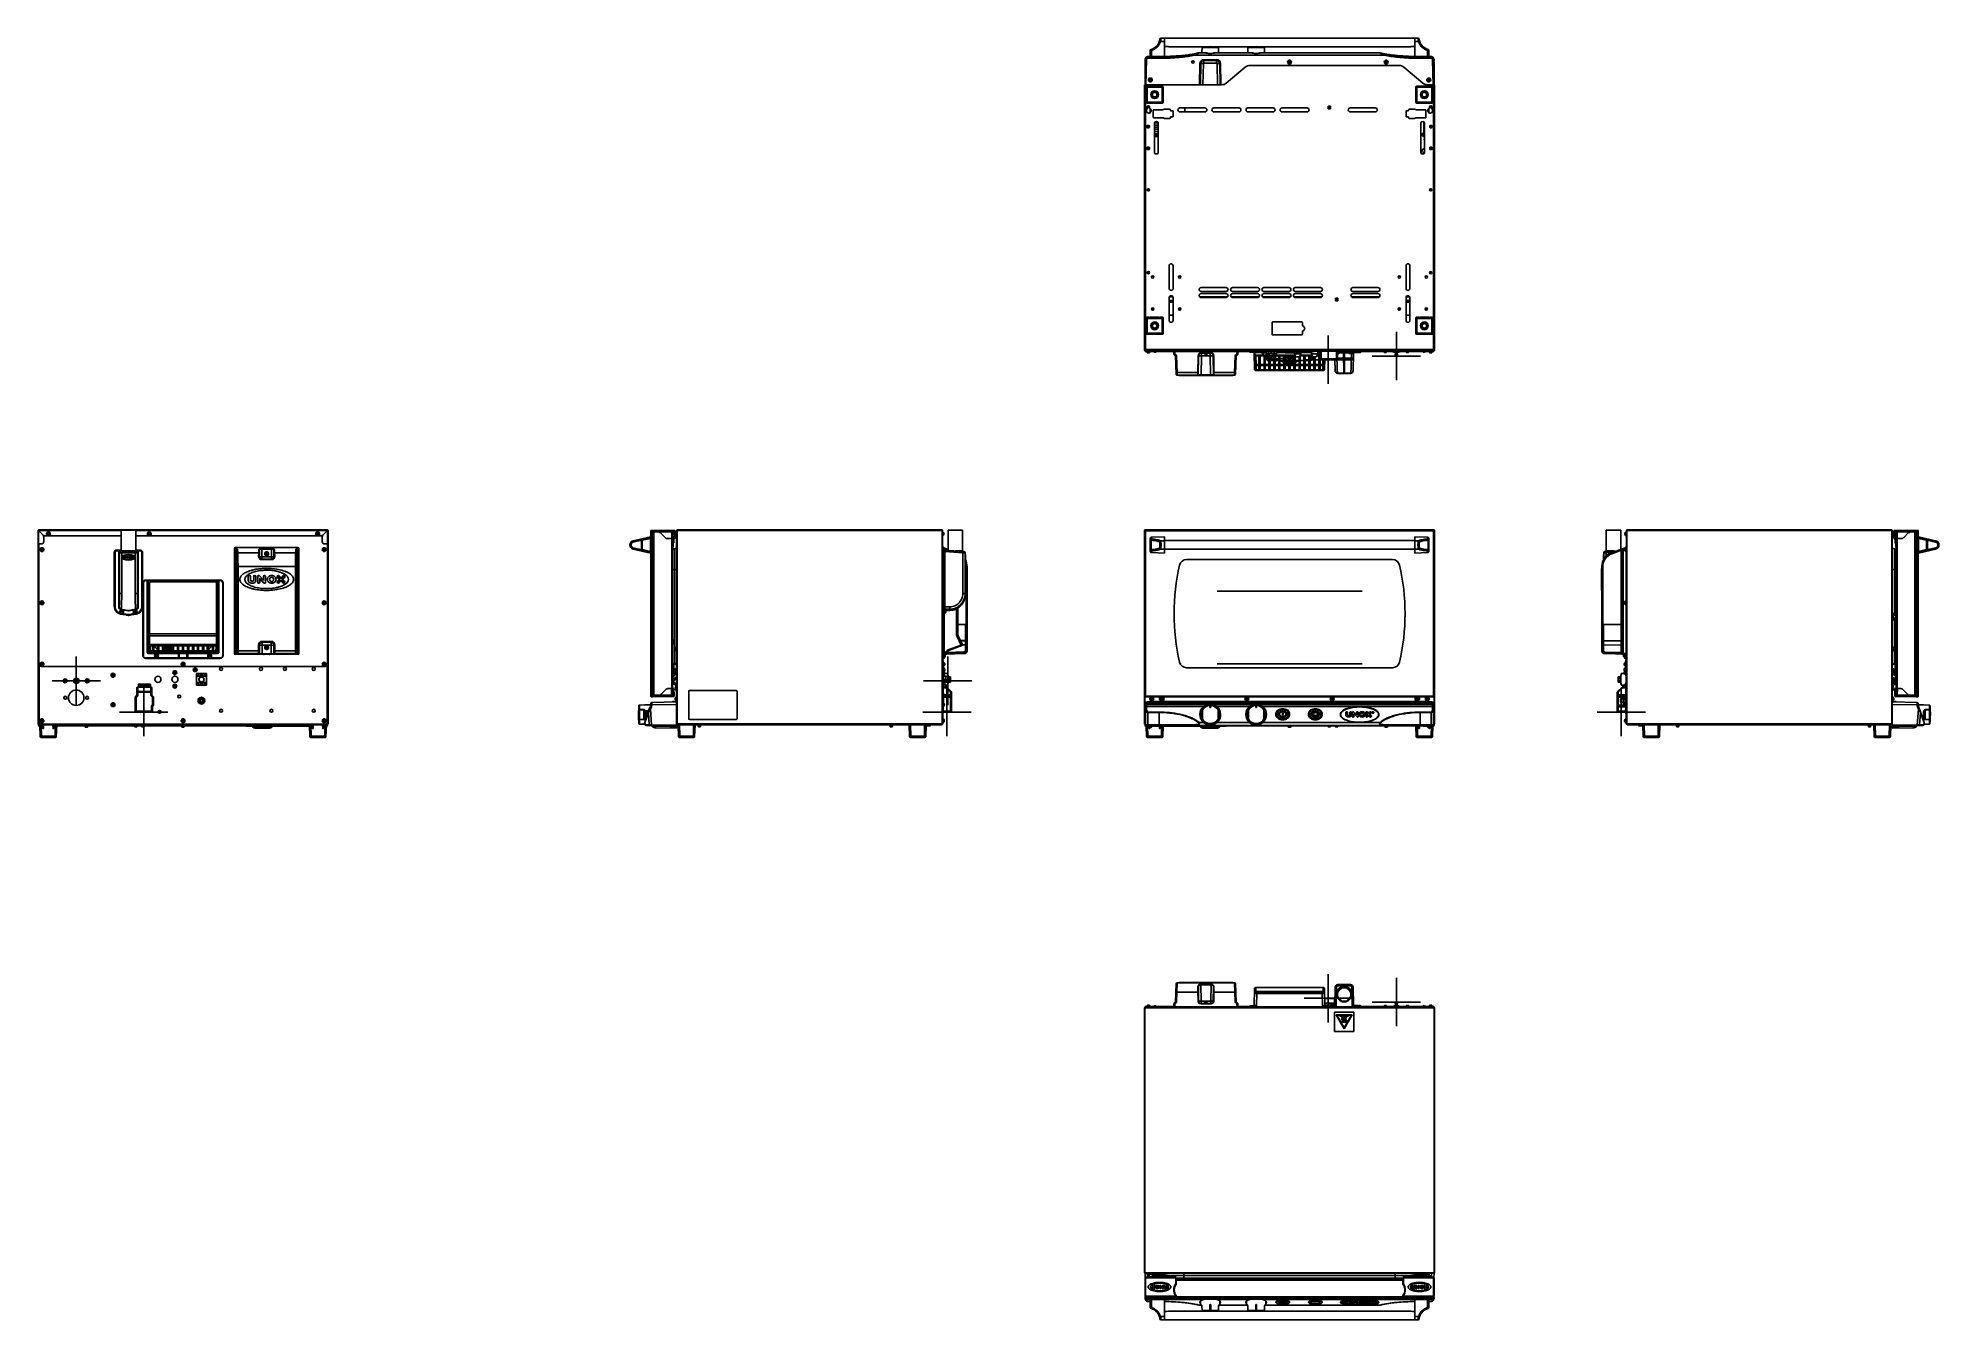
# Model space of a CAD drawing. Header units: millimetres. Extents: x 406 to 4339, y 342 to 2993.
import ezdxf

# ---------------------------------------------------------------- set-up
doc = ezdxf.new("R2010")
doc.units = ezdxf.units.MM
doc.header["$LTSCALE"] = 256.666667
doc.layers.get('0').update_dxf_attribs({"linetype": 'CONTINUOUS'})
for name, color, linetype in [('02___PRT_ALL_AXES', 7, 'CONTINUOUS'), ('03___PRT_ALL_CURVES', 7, 'CONTINUOUS'), ('ASSI', 7, 'CONTINUOUS'), ('GEOM', 7, 'CONTINUOUS')]:
    doc.layers.add(name, color=color, linetype=linetype)

msp = doc.modelspace()

# ---------------------------------------------------------------- linework, layer by layer
at = {"color": 7, "linetype": 'Continuous'}
for p, q in [((2736, 2993.2), (2729.2, 2992.9)), ((2736, 2955.1), (2736, 2993.2)), ((3254, 2993.2), (3254, 2955.1)), ((3254, 2993.2), (3260.7, 2992.9)), ((2696, 2896.5), (2696.9, 2950.5)), ((2697, 2951.2), (2696.9, 2950.5)), ((2697.3, 2952.2), (2697, 2951.2)), ((2697.8, 2953), (2697.3, 2952.2)), ((2698.4, 2953.6), (2697.8, 2953)), ((2699, 2954.1), (2698.4, 2953.6)), ((2699.8, 2954.5), (2699, 2954.1)), ((2700.6, 2954.8), (2699.8, 2954.5)), ((2701.6, 2954.9), (2700.6, 2954.8)), ((2701.9, 2955), (2701.6, 2954.9)), ((2725, 2955), (2701.9, 2955)), ((2707, 2955), (2707, 2967.6)), ((2741.4, 2955.2), (2725, 2955)), ((2757.3, 2955.9), (2741.4, 2955.2)), ((2772.1, 2956.9), (2757.3, 2955.9)), ((2785.6, 2958.4), (2772.1, 2956.9)), ((2797.6, 2960.4), (2785.6, 2958.4)), ((2807.3, 2962.6), (2797.6, 2960.4)), ((2807.5, 2962.7), (2807.3, 2962.6)), ((2807.8, 2962.8), (2807.5, 2962.7)), ((2808, 2962.8), (2807.8, 2962.8)), ((2808.2, 2962.9), (2808, 2962.8)), ((2808.4, 2962.9), (2808.2, 2962.9)), ((2808.6, 2962.9), (2808.4, 2962.9)), ((2808.5, 2962.9), (2819.1, 2962.9)), ((2814, 2973.7), (2813.8, 2964.5)), ((2814, 2973.5), (2814, 2973.5)), ((2842.9, 2962.9), (2914.1, 2962.9)), ((2848, 2973.7), (2848.2, 2964.5)), ((2848, 2973.5), (2848, 2973.5)), ((2909, 2973.7), (2908.8, 2964.5)), ((2909, 2973.5), (2909, 2973.5)), ((2937.9, 2962.9), (3181.4, 2962.9)), ((2943, 2973.7), (2943.2, 2964.5)), ((2943, 2973.5), (2943, 2973.5)), ((3181.7, 2962.9), (3181.4, 2962.9)), ((3181.4, 2962.9), (3181.4, 2962.9)), ((3181.9, 2962.8), (3181.7, 2962.9)), ((3182.1, 2962.8), (3181.9, 2962.8)), ((3182.3, 2962.8), (3182.1, 2962.8)), ((3182.5, 2962.7), (3182.3, 2962.8)), ((3182.7, 2962.6), (3182.5, 2962.7)), ((3192.4, 2960.3), (3182.7, 2962.6)), ((3204.4, 2958.4), (3192.4, 2960.3)), ((3217.9, 2956.9), (3204.4, 2958.4)), ((3232.6, 2955.9), (3217.9, 2956.9)), ((3248.6, 2955.2), (3232.6, 2955.9)), ((3265, 2955), (3248.6, 2955.2)), ((3288, 2955), (3265, 2955)), ((3283, 2967.6), (3283, 2955)), ((3288.4, 2954.9), (3288, 2955)), ((3289.4, 2954.8), (3288.4, 2954.9)), ((3290.2, 2954.5), (3289.4, 2954.8)), ((3291, 2954.1), (3290.2, 2954.5)), ((3291.6, 2953.6), (3291, 2954.1)), ((3292.2, 2952.9), (3291.6, 2953.6)), ((3292.7, 2952.1), (3292.2, 2952.9)), ((3293, 2951.2), (3292.7, 2952.1)), ((3293, 2950.5), (3293, 2951.2)), ((3293, 2950.5), (3294, 2896.5)), ((2696, 2949.2), (2696, 2946.2)), ((2864.2, 2900), (2903.5, 2933)), ((2913.1, 2936.5), (3221.8, 2936.5)), ((2992.6, 2943.4), (2992.8, 2944.4)), ((2993.9, 2943.2), (2992.6, 2943.4)), ((2992.8, 2944.4), (2994.1, 2944.2)), ((2994.3, 2942.6), (2993.9, 2943.2)), ((2994.1, 2944.2), (2994.6, 2944.6)), ((2994.1, 2941.3), (2994.3, 2942.6)), ((2995.1, 2941.2), (2994.1, 2941.3)), ((2994.6, 2944.6), (2994.8, 2945.9)), ((2994.8, 2945.9), (2995.8, 2945.7)), ((2995.3, 2942.5), (2995.1, 2941.2)), ((2995.9, 2942.9), (2995.3, 2942.5)), ((2995.8, 2945.7), (2995.6, 2944.4)), ((2995.6, 2944.4), (2996, 2943.9)), ((2997.2, 2942.7), (2995.9, 2942.9)), ((2996, 2943.9), (2997.3, 2943.7)), ((2997.3, 2943.7), (2997.2, 2942.7)), ((3192.6, 2943.3), (3192.7, 2944.3)), ((3193.9, 2943.1), (3192.6, 2943.3)), ((3192.7, 2944.3), (3194, 2944.1)), ((3194.4, 2942.6), (3193.9, 2943.1)), ((3194, 2944.1), (3194.6, 2944.6)), ((3194.2, 2941.3), (3194.4, 2942.6)), ((3195.2, 2941.2), (3194.2, 2941.3)), ((3194.6, 2944.6), (3194.7, 2945.9)), ((3194.7, 2945.9), (3195.7, 2945.8)), ((3195.4, 2942.5), (3195.2, 2941.2)), ((3195.9, 2942.9), (3195.4, 2942.5)), ((3195.7, 2945.8), (3195.6, 2944.5)), ((3195.6, 2944.5), (3196, 2943.9)), ((3197.2, 2942.8), (3195.9, 2942.9)), ((3196, 2943.9), (3197.3, 2943.8)), ((3197.3, 2943.8), (3197.2, 2942.8)), ((3231.5, 2933), (3270.8, 2900)), ((3293.9, 2942.9), (3293.9, 2907)), ((3294, 2949.2), (3294, 2946.2)), ((3294, 2943.4), (3294, 2932.5)), ((2695, 2895.6), (2695, 2348.3)), ((2695.9, 2895.6), (2695.9, 2347.4)), ((2697, 2347.5), (2697, 2893.6)), ((2698.4, 2860.2), (2698.4, 2891.9)), ((2699.2, 2890.1), (2698.4, 2890.5)), ((2699.2, 2889.1), (2699.2, 2862.9)), ((2700.1, 2893.6), (2703.5, 2893.6)), ((2701.5, 2893.6), (2701.9, 2892.8)), ((2729.1, 2892.8), (2702.9, 2892.8)), ((2704.6, 2893.4), (2704.3, 2893.6)), ((2704.6, 2906.3), (2704.7, 2907.3)), ((2705.9, 2906.1), (2704.6, 2906.3)), ((2704.7, 2907.3), (2706, 2907.1)), ((2705.4, 2893.4), (2705.1, 2893.4)), ((2706.4, 2905.6), (2705.9, 2906.1)), ((2706.3, 2893.6), (2705.9, 2893.4)), ((2706, 2907.1), (2706.6, 2907.6)), ((2706.2, 2904.3), (2706.4, 2905.6)), ((2707.2, 2904.2), (2706.2, 2904.3)), ((2706.3, 2893.6), (2725.6, 2893.6)), ((2706.6, 2907.6), (2706.7, 2908.9)), ((2706.7, 2908.9), (2707.7, 2908.8)), ((2707.4, 2905.5), (2707.2, 2904.2)), ((2707.9, 2905.9), (2707.4, 2905.5)), ((2707.7, 2908.8), (2707.6, 2907.5)), ((2707.6, 2907.5), (2708, 2906.9)), ((2709.2, 2905.8), (2707.9, 2905.9)), ((2708, 2906.9), (2709.3, 2906.8)), ((2709.3, 2906.8), (2709.2, 2905.8)), ((2726, 2893.4), (2725.6, 2893.6)), ((2726.8, 2893.4), (2726.5, 2893.4)), ((2727.3, 2893.4), (2727.7, 2893.6)), ((2728.4, 2893.6), (2731.8, 2893.6)), ((2730.5, 2893.6), (2730.1, 2892.8)), ((2733.6, 2890.5), (2732.8, 2890.1)), ((2732.8, 2889.1), (2732.8, 2862.9)), ((2733.6, 2891.9), (2733.6, 2860.2)), ((3256.4, 2860.2), (3256.4, 2891.9)), ((3257.2, 2890.1), (3256.4, 2890.5)), ((3257.2, 2889.1), (3257.2, 2862.9)), ((3258.1, 2893.6), (3261.5, 2893.6)), ((3259.5, 2893.6), (3259.9, 2892.8)), ((3287.1, 2892.8), (3260.9, 2892.8)), ((3262.6, 2893.4), (3262.3, 2893.6)), ((3263.4, 2893.4), (3263.1, 2893.4)), ((3264.3, 2893.6), (3263.9, 2893.4)), ((3264.3, 2893.6), (3283.6, 2893.6)), ((3294, 2896.5), (3280.4, 2896.5)), ((3280.6, 2906.3), (3280.7, 2907.3)), ((3281.9, 2906.1), (3280.6, 2906.3)), ((3280.7, 2907.3), (3282, 2907.1)), ((3282.4, 2905.6), (3281.9, 2906.1)), ((3282, 2907.1), (3282.6, 2907.6)), ((3282.2, 2904.3), (3282.4, 2905.6)), ((3283.2, 2904.2), (3282.2, 2904.3)), ((3282.6, 2907.6), (3282.7, 2908.9)), ((3282.7, 2908.9), (3283.7, 2908.8)), ((3283.4, 2905.5), (3283.2, 2904.2)), ((3283.9, 2905.9), (3283.4, 2905.5)), ((3283.7, 2908.8), (3283.6, 2907.5)), ((3283.6, 2907.5), (3284, 2906.9)), ((3284, 2893.4), (3283.6, 2893.6)), ((3285.2, 2905.8), (3283.9, 2905.9)), ((3284, 2906.9), (3285.3, 2906.8)), ((3284.8, 2893.4), (3284.5, 2893.4)), ((3285.3, 2906.8), (3285.2, 2905.8)), ((3285.3, 2893.4), (3285.7, 2893.6)), ((3286.4, 2893.6), (3289.8, 2893.6)), ((3288.5, 2893.6), (3288.1, 2892.8)), ((3291.6, 2890.5), (3290.8, 2890.1)), ((3290.8, 2889.1), (3290.8, 2862.9)), ((3291.5, 2896.5), (3291.5, 2895.9)), ((3294.1, 2895.7), (3291.5, 2895.7)), ((3294.1, 2895.6), (3291.5, 2895.6)), ((3291.6, 2891.9), (3291.6, 2860.2)), ((3292.7, 2894.3), (3291.8, 2895.2)), ((3293, 2347.5), (3293, 2893.6)), ((3294.1, 2893), (3293, 2891.9)), ((3293.9, 2907), (3293.8, 2907)), ((3294, 2906.9), (3293.9, 2907)), ((3294, 2906.4), (3293.9, 2906.4)), ((3294, 2906.4), (3294, 2906.9)), ((3294.1, 2896.5), (3294, 2896.5)), ((3294.1, 2895.7), (3294.1, 2896.5)), ((3294.1, 2895.7), (3294.1, 2895.6)), ((3294.1, 2895.6), (3294.1, 2347.4)), ((3294.2, 2893), (3294.1, 2893)), ((3294.2, 2895.7), (3294.8, 2896.2)), ((3294.2, 2895.6), (3295, 2895.6)), ((3294.2, 2895.6), (3294.2, 2893.2)), ((3294.2, 2893.2), (3295, 2893.2)), ((3295, 2895.6), (3295, 2348.3)), ((2699.2, 2861.9), (2698.4, 2861.5)), ((2703.5, 2858.4), (2700.1, 2858.4)), ((2700.5, 2847), (2700.5, 2850.5)), ((2701.9, 2859.2), (2701.5, 2858.4)), ((2729.1, 2859.3), (2702.9, 2859.3)), ((2704.6, 2858.7), (2704.3, 2858.5)), ((2705.4, 2858.7), (2705.1, 2858.7)), ((2705.5, 2850.5), (2705.5, 2848.5)), ((2705.9, 2858.7), (2706.3, 2858.4)), ((2725.6, 2858.4), (2706.3, 2858.4)), ((2707, 2847), (2707, 2839)), ((2713, 2844.3), (2713, 2828.7)), ((2732.9, 2844.6), (2713.3, 2844.6)), ((2725.6, 2858.4), (2726, 2858.7)), ((2726.8, 2858.7), (2726.5, 2858.7)), ((2727.3, 2858.7), (2727.7, 2858.5)), ((2731.8, 2858.4), (2728.4, 2858.4)), ((2730.1, 2859.2), (2730.5, 2858.4)), ((2733.6, 2861.5), (2732.8, 2861.9)), ((2746.7, 2846.2), (2736.1, 2846.2)), ((2748.7, 2843.6), (2748.7, 2844.2)), ((2753.7, 2842.6), (2749.7, 2842.6)), ((2754, 2830.7), (2754, 2842.3)), ((2820, 2848.5), (2768, 2848.5)), ((2768, 2840.5), (2820, 2840.5)), ((2778.5, 2848.5), (2778.5, 2840.5)), ((2890.5, 2848.5), (2838.5, 2848.5)), ((2838.5, 2840.5), (2890.5, 2840.5)), ((2961, 2848.5), (2909, 2848.5)), ((2909, 2840.5), (2961, 2840.5)), ((3031.5, 2848.5), (2979.5, 2848.5)), ((2979.5, 2840.5), (3031.5, 2840.5)), ((3075.2, 2847), (3075.2, 2852.1)), ((3075.2, 2851), (3079.7, 2851)), ((3075.2, 2848.1), (3079.7, 2848.1)), ((3075.5, 2846.8), (3075.5, 2852.3)), ((3079.5, 2852.3), (3075.5, 2852.3)), ((3079.5, 2851.8), (3075.5, 2851.8)), ((3075.5, 2847.3), (3079.5, 2847.3)), ((3075.5, 2846.8), (3079.5, 2846.8)), ((3079.5, 2852.3), (3079.5, 2846.8)), ((3079.7, 2847), (3079.7, 2852.1)), ((3172.5, 2848.5), (3120.5, 2848.5)), ((3120.5, 2840.5), (3172.5, 2840.5)), ((3236, 2830.7), (3236, 2842.3)), ((3236.3, 2842.6), (3240.3, 2842.6)), ((3241.3, 2843.6), (3241.3, 2844.2)), ((3243.3, 2846.2), (3253.8, 2846.2)), ((3257.2, 2861.9), (3256.4, 2861.5)), ((3257, 2844.6), (3276.7, 2844.6)), ((3261.5, 2858.4), (3258.1, 2858.4)), ((3259.9, 2859.2), (3259.5, 2858.4)), ((3287.1, 2859.3), (3260.9, 2859.3)), ((3262.6, 2858.7), (3262.3, 2858.5)), ((3263.4, 2858.7), (3263.1, 2858.7)), ((3263.9, 2858.7), (3264.3, 2858.4)), ((3283.6, 2858.4), (3264.3, 2858.4)), ((3276.9, 2844), (3277, 2844)), ((3277, 2844.3), (3277, 2828.7)), ((3281, 2843), (3283, 2843)), ((3283, 2845.4), (3281.6, 2845.4)), ((3283, 2847), (3283, 2839)), ((3283.6, 2858.4), (3284, 2858.7)), ((3284.8, 2858.7), (3284.5, 2858.7)), ((3284.5, 2848.5), (3284.5, 2850.5)), ((3285.3, 2858.7), (3285.7, 2858.5)), ((3289.8, 2858.4), (3286.4, 2858.4)), ((3288.1, 2859.2), (3288.5, 2858.4)), ((3289.5, 2850.5), (3289.5, 2847)), ((3291.6, 2861.5), (3290.8, 2861.9)), ((2700, 2808.5), (2700, 2811.5)), ((2701, 2812.5), (2704, 2812.5)), ((2704, 2807.5), (2701, 2807.5)), ((2705, 2811.5), (2705, 2808.5)), ((2713.3, 2828.4), (2732.9, 2828.4)), ((2715.5, 2816.5), (2715.5, 2757.5)), ((2723.5, 2813.3), (2715.5, 2813.3)), ((2723.5, 2808.5), (2715.5, 2808.5)), ((2723.5, 2804.6), (2715.5, 2804.6)), ((2723.5, 2799.8), (2715.5, 2799.8)), ((2723.5, 2795), (2715.5, 2795)), ((2723.5, 2793.5), (2715.5, 2793.5)), ((2723.2, 2818), (2715.8, 2818)), ((2722.1, 2819.5), (2716.8, 2819.5)), ((2723.5, 2757.5), (2723.5, 2816.5)), ((2736.1, 2826.8), (2746.7, 2826.8)), ((2748.7, 2828.8), (2748.7, 2829.4)), ((2749.7, 2830.4), (2753.7, 2830.4)), ((3240.3, 2830.4), (3236.3, 2830.4)), ((3241.3, 2828.8), (3241.3, 2829.4)), ((3253.8, 2826.8), (3243.3, 2826.8)), ((3276.7, 2828.4), (3257, 2828.4)), ((3266.5, 2757.5), (3266.5, 2816.5)), ((3269.5, 2794), (3270, 2794)), ((3270, 2793), (3269.5, 2793)), ((3270, 2795.8), (3270, 2795.8)), ((3271.7, 2789.6), (3271.7, 2797.5)), ((3272.1, 2797.5), (3271.9, 2797.5)), ((3271.9, 2789.5), (3271.9, 2797.5)), ((3272.1, 2789.5), (3272.1, 2797.5)), ((3272.5, 2788.5), (3272.5, 2820)), ((3274, 2786.9), (3274, 2818.5)), ((3274, 2807.9), (3274.5, 2807.9)), ((3274.5, 2816.5), (3274.5, 2757.5)), ((3274.5, 2789.5), (3274.5, 2797.5)), ((3285, 2808.5), (3285, 2811.5)), ((3286, 2812.5), (3289, 2812.5)), ((3289, 2807.5), (3286, 2807.5)), ((3287, 2808.6), (3287, 2811.4)), ((3287.4, 2808.5), (3287.4, 2811.5)), ((3288.5, 2809), (3288.5, 2811.1)), ((3290, 2811.5), (3290, 2808.5)), ((2700, 2763.5), (2700, 2766.5)), ((2701, 2767.5), (2704, 2767.5)), ((2704, 2762.5), (2701, 2762.5)), ((2705, 2766.5), (2705, 2763.5)), ((2723.5, 2790.3), (2715.5, 2790.3)), ((2723.5, 2789.5), (2715.5, 2789.5)), ((3268.3, 2755.7), (3268.1, 2754.3)), ((3268.6, 2757.2), (3268.3, 2755.7)), ((3268.9, 2758.5), (3268.6, 2757.2)), ((3269.2, 2759.8), (3268.9, 2758.5)), ((3269.7, 2761.1), (3269.2, 2759.8)), ((3270.4, 2762.4), (3269.7, 2761.1)), ((3270, 2791.2), (3270, 2791.2)), ((3271.5, 2763.6), (3270.4, 2762.4)), ((3272.9, 2764.4), (3271.5, 2763.6)), ((3272.1, 2789.5), (3271.9, 2789.5)), ((3272.3, 2758.5), (3272.3, 2758.4)), ((3272.3, 2758.4), (3272.4, 2758.3)), ((3272.4, 2758.3), (3272.5, 2758)), ((3274, 2788.5), (3272.5, 2788.5)), ((3272.5, 2758), (3272.6, 2757.7)), ((3272.6, 2757.7), (3272.7, 2757.3)), ((3272.7, 2757.3), (3272.8, 2756.9)), ((3272.8, 2756.9), (3272.9, 2756.4)), ((3274.2, 2764.6), (3272.9, 2764.4)), ((3272.9, 2756.4), (3273, 2755.9)), ((3273, 2755.9), (3273.1, 2755.4)), ((3273.1, 2755.4), (3273.2, 2754.7)), ((3273.2, 2754.7), (3273.2, 2754.6)), ((3273.4, 2782.7), (3274.5, 2786.6)), ((3274.5, 2782.4), (3273.4, 2782.7)), ((3274, 2786.9), (3274.5, 2786.9)), ((3274.5, 2764.6), (3274.2, 2764.6)), ((3285, 2763.5), (3285, 2766.5)), ((3286, 2767.5), (3289, 2767.5)), ((3289, 2762.5), (3286, 2762.5)), ((3286.6, 2763.8), (3286.6, 2766.3)), ((3287.1, 2763.6), (3287.1, 2766.5)), ((3290, 2766.5), (3290, 2763.5)), ((3295, 2771.5), (3295, 2771.5)), ((3285.8, 2680.1), (3285.8, 2678.4)), ((2746, 2475.2), (2746, 2522.2)), ((2746.1, 2523.1), (2746.1, 2474.4)), ((2746.2, 2523.5), (2746.2, 2474)), ((2754, 2522.2), (2754, 2475.2)), ((3236, 2475.2), (3236, 2522.2)), ((3243.8, 2523.5), (3243.8, 2474)), ((3243.9, 2523.1), (3243.9, 2474.4)), ((3244, 2522.2), (3244, 2475.2)), ((2746, 2409.2), (2746, 2456.2)), ((2746, 2450.5), (2754, 2450.5)), ((2746, 2449.7), (2754, 2449.7)), ((2746, 2447.2), (2754, 2447.2)), ((2746.2, 2457.7), (2753.7, 2457.7)), ((2746.3, 2457.8), (2753.7, 2457.8)), ((2754, 2456.2), (2754, 2409.2)), ((2809.1, 2457.8), (2866.9, 2457.8)), ((2809.2, 2457.7), (2866.8, 2457.7)), ((2812, 2477), (2864, 2477)), ((2864, 2469), (2812, 2469)), ((2812, 2464.5), (2864, 2464.5)), ((2864, 2456.5), (2812, 2456.5)), ((2874.1, 2457.8), (2931.9, 2457.8)), ((2874.2, 2457.7), (2931.8, 2457.7)), ((2877, 2477), (2929, 2477)), ((2929, 2469), (2877, 2469)), ((2877, 2464.5), (2929, 2464.5)), ((2929, 2456.5), (2877, 2456.5)), ((2939.1, 2457.8), (2996.9, 2457.8)), ((2939.2, 2457.7), (2996.8, 2457.7)), ((2942, 2477), (2994, 2477)), ((2994, 2469), (2942, 2469)), ((2942, 2464.5), (2994, 2464.5)), ((2994, 2456.5), (2942, 2456.5)), ((3004.1, 2457.8), (3061.9, 2457.8)), ((3004.2, 2457.7), (3061.8, 2457.7)), ((3007, 2477), (3059, 2477)), ((3059, 2469), (3007, 2469)), ((3007, 2464.5), (3059, 2464.5)), ((3059, 2456.5), (3007, 2456.5)), ((3090.2, 2450), (3090.2, 2455.1)), ((3090.2, 2454), (3094.7, 2454)), ((3090.2, 2451.1), (3094.7, 2451.1)), ((3094.5, 2455.3), (3090.5, 2455.3)), ((3090.5, 2449.8), (3090.5, 2455.3)), ((3094.5, 2454.8), (3090.5, 2454.8)), ((3090.5, 2450.3), (3094.5, 2450.3)), ((3090.5, 2449.8), (3094.5, 2449.8)), ((3094.5, 2455.3), (3094.5, 2449.8)), ((3094.7, 2450), (3094.7, 2455.1)), ((3123.1, 2457.8), (3180.9, 2457.8)), ((3123.2, 2457.7), (3180.7, 2457.7)), ((3126, 2477), (3178, 2477)), ((3178, 2469), (3126, 2469)), ((3126, 2464.5), (3178, 2464.5)), ((3178, 2456.5), (3126, 2456.5)), ((3236, 2409.2), (3236, 2456.2)), ((3236, 2450.5), (3244, 2450.5)), ((3236, 2449.7), (3244, 2449.7)), ((3236, 2447.2), (3244, 2447.2)), ((3236.2, 2457.7), (3243.7, 2457.7)), ((3236.3, 2457.8), (3243.7, 2457.8)), ((3244, 2456.2), (3244, 2409.2)), ((2698.4, 2382.2), (2698.4, 2413.9)), ((2699.2, 2412.1), (2698.4, 2412.5)), ((2699.2, 2411.1), (2699.2, 2384.9)), ((2700.1, 2415.6), (2703.5, 2415.6)), ((2701.5, 2415.6), (2701.9, 2414.8)), ((2729.1, 2414.8), (2702.9, 2414.8)), ((2704.6, 2415.4), (2704.3, 2415.6)), ((2705.4, 2415.4), (2705.1, 2415.4)), ((2706.3, 2415.6), (2705.9, 2415.4)), ((2706.3, 2415.6), (2725.6, 2415.6)), ((2726, 2415.4), (2725.6, 2415.6)), ((2726.8, 2415.4), (2726.5, 2415.4)), ((2727.3, 2415.4), (2727.7, 2415.6)), ((2728.4, 2415.6), (2731.8, 2415.6)), ((2730.5, 2415.6), (2730.1, 2414.8)), ((2733.6, 2412.5), (2732.8, 2412.1)), ((2732.8, 2411.1), (2732.8, 2384.9)), ((2733.6, 2413.9), (2733.6, 2382.2)), ((2746, 2419.7), (2754, 2419.7)), ((2959, 2379.5), (2959, 2405.5)), ((2959.5, 2406), (3019.5, 2406)), ((3021.5, 2404), (3021.5, 2399.2)), ((3236, 2419.7), (3244, 2419.7)), ((3256.4, 2382.2), (3256.4, 2413.9)), ((3257.2, 2412.1), (3256.4, 2412.5)), ((3257.2, 2411.1), (3257.2, 2384.9)), ((3258.1, 2415.6), (3261.5, 2415.6)), ((3259.5, 2415.6), (3259.9, 2414.8)), ((3287.1, 2414.8), (3260.9, 2414.8)), ((3262.6, 2415.4), (3262.3, 2415.6)), ((3263.4, 2415.4), (3263.1, 2415.4)), ((3264.3, 2415.6), (3263.9, 2415.4)), ((3264.3, 2415.6), (3283.6, 2415.6)), ((3284, 2415.4), (3283.6, 2415.6)), ((3284.8, 2415.4), (3284.5, 2415.4)), ((3285.3, 2415.4), (3285.7, 2415.6)), ((3286.4, 2415.6), (3289.8, 2415.6)), ((3288.5, 2415.6), (3288.1, 2414.8)), ((3291.6, 2412.5), (3290.8, 2412.1)), ((3290.8, 2411.1), (3290.8, 2384.9)), ((3291.6, 2413.9), (3291.6, 2382.2)), ((2699.2, 2383.9), (2698.4, 2383.5)), ((2703.5, 2380.4), (2700.1, 2380.4)), ((2701.9, 2381.2), (2701.5, 2380.4)), ((2729.1, 2381.3), (2702.9, 2381.3)), ((2704.6, 2380.7), (2704.3, 2380.5)), ((2705.4, 2380.7), (2705.1, 2380.7)), ((2705.9, 2380.7), (2706.3, 2380.4)), ((2725.6, 2380.4), (2706.3, 2380.4)), ((2725.6, 2380.4), (2726, 2380.7)), ((2726.8, 2380.7), (2726.5, 2380.7)), ((2727.3, 2380.7), (2727.7, 2380.5)), ((2731.8, 2380.4), (2728.4, 2380.4)), ((2730.1, 2381.2), (2730.5, 2380.4)), ((2733.6, 2383.5), (2732.8, 2383.9)), ((3019.5, 2379), (2959.5, 2379)), ((3021.5, 2385.8), (3021.5, 2381)), ((3257.2, 2383.9), (3256.4, 2383.5)), ((3261.5, 2380.4), (3258.1, 2380.4)), ((3259.9, 2381.2), (3259.5, 2380.4)), ((3287.1, 2381.3), (3260.9, 2381.3)), ((3262.6, 2380.7), (3262.3, 2380.5)), ((3263.4, 2380.7), (3263.1, 2380.7)), ((3263.9, 2380.7), (3264.3, 2380.4)), ((3283.6, 2380.4), (3264.3, 2380.4)), ((3283.6, 2380.4), (3284, 2380.7)), ((3284.8, 2380.7), (3284.5, 2380.7)), ((3285.3, 2380.7), (3285.7, 2380.5)), ((3289.8, 2380.4), (3286.4, 2380.4)), ((3288.1, 2381.2), (3288.5, 2380.4)), ((3291.6, 2383.5), (3290.8, 2383.9)), ((2695, 2347.4), (2695, 2348.3)), ((2695, 2348.3), (2695.8, 2348.3)), ((2695, 2347.4), (2695.8, 2347.4)), ((2695.2, 2346.9), (2695.8, 2347.4)), ((2695.9, 2348.7), (2695.8, 2348.7)), ((2695.8, 2347.4), (2695.8, 2348.3)), ((2695.9, 2348.7), (2697, 2350.6)), ((2695.9, 2347.4), (2695.9, 2347.3)), ((2695.9, 2347.4), (2696.5, 2347.4)), ((2695.9, 2347.3), (2695.9, 2346.5)), ((2695.9, 2346.5), (3294.1, 2346.5)), ((2696.5, 2347.3), (2696.5, 2348.1)), ((2697, 2348.1), (2696.5, 2348.1)), ((2697, 2348.1), (2696.5, 2348.1)), ((2696.5, 2346.5), (2696.5, 2345.7)), ((2697, 2346.5), (2696.5, 2346.5)), ((2696.5, 2344.9), (2696.5, 2345.7)), ((2696.5, 2344.9), (2696.5, 2345.7)), ((2696.5, 2345.7), (2697, 2345.7)), ((2697, 2345.7), (2696.5, 2345.7)), ((2699, 2344.9), (2696.5, 2344.9)), ((3293, 2347.5), (2697, 2347.5)), ((2697, 2345.7), (2697, 2346.5)), ((2697, 2345.7), (2697, 2344.9)), ((2697, 2345.7), (3293, 2345.7)), ((2700.7, 2343.3), (2700.7, 2343.3)), ((2700.7, 2342.5), (2700.7, 2342.5)), ((2702.5, 2342.7), (2702.5, 2343.3)), ((2702.5, 2341.9), (2702.5, 2342.5)), ((2703.5, 2343.3), (2703.5, 2342.7)), ((2703.5, 2342.5), (2703.5, 2341.9)), ((2705.3, 2343.3), (2705.3, 2343.3)), ((2705.3, 2342.5), (2705.3, 2342.5)), ((2709, 2346.5), (2709, 2347.5)), ((2714.2, 2344.1), (2714.2, 2344.1)), ((2716, 2343.5), (2716, 2344.1)), ((2717, 2344.1), (2717, 2343.5)), ((2718.8, 2344.1), (2718.8, 2344.1)), ((2819.7, 2339.3), (2819.7, 2339.3)), ((2821.5, 2338.7), (2821.5, 2339.3)), ((2822.5, 2339.3), (2822.5, 2338.7)), ((2824.3, 2339.3), (2824.3, 2339.3)), ((2937.7, 2341.3), (2937.7, 2341.3)), ((2939.5, 2340.7), (2939.5, 2341.3)), ((2973.5, 2347.3), (2940.5, 2347.3)), ((2940.5, 2341.3), (2940.5, 2340.7)), ((2942.3, 2341.3), (2942.3, 2341.3)), ((2944.7, 2335.7), (2946, 2335.7)), ((2944.7, 2331.4), (2945.3, 2330.6)), ((2945, 2331), (2944.7, 2330.6)), ((2945.3, 2330.6), (2944.7, 2330.6)), ((2944.7, 2330.5), (2945.5, 2329.5)), ((2951.1, 2329.5), (2945.5, 2329.5)), ((2945.9, 2335.7), (2946, 2335.7)), ((2946.2, 2333.2), (2945.9, 2332.8)), ((2946, 2335.7), (2946.2, 2335.5)), ((2946.4, 2335.7), (2946.2, 2335.5)), ((2946.5, 2335.2), (2946.2, 2335.5)), ((2951.7, 2329), (2946.3, 2329)), ((2946.5, 2334.7), (2946.5, 2345.7)), ((2946.5, 2335.7), (2950.7, 2335.7)), ((2946.5, 2334.9), (2950.7, 2334.9)), ((2946.5, 2334.7), (2953.8, 2334.7)), ((2949.7, 2330.6), (2946.8, 2334.7)), ((2950.1, 2331.2), (2947.6, 2334.7)), ((2948.8, 2333.1), (2951, 2333.1)), ((2950.8, 2332.8), (2949, 2332.8)), ((2949, 2328.8), (2951.7, 2328.8)), ((2951.2, 2332.3), (2949.3, 2332.3)), ((2950.1, 2331.2), (2949.7, 2330.6)), ((2950.3, 2330.6), (2949.7, 2330.6)), ((2950.1, 2345.7), (2950.1, 2345.4)), ((2950.1, 2345.2), (2950.3, 2345.7)), ((2950.1, 2345.3), (2950.1, 2345.4)), ((2950.1, 2344.7), (2950.4, 2345.4)), ((2950.1, 2345.2), (2950.1, 2344.7)), ((2950.7, 2331.2), (2950.1, 2331.2)), ((2950.7, 2331.2), (2950.3, 2330.6)), ((2951.1, 2329.5), (2950.3, 2330.6)), ((2950.4, 2345.7), (2950.4, 2345.4)), ((2950.4, 2344.7), (2950.4, 2344.8)), ((2950.5, 2345.2), (2951.3, 2345.7)), ((2950.5, 2345.2), (2950.6, 2344.7)), ((2950.5, 2344.7), (2950.6, 2344.7)), ((2950.5, 2340.7), (2950.5, 2344.7)), ((2950.5, 2340.7), (2963.5, 2340.7)), ((2950.6, 2344.7), (2951.6, 2345.4)), ((2950.6, 2344.7), (2963.5, 2344.7)), ((2950.7, 2334.9), (2950.7, 2340.7)), ((2951.5, 2330.1), (2950.7, 2331.2)), ((2950.8, 2332.8), (2950.8, 2332.8)), ((2950.8, 2332.8), (2950.9, 2332.8)), ((2950.9, 2332.8), (2951, 2332.7)), ((2951, 2332.7), (2951.1, 2332.6)), ((2951.1, 2332.6), (2951.4, 2332)), ((2951.1, 2329.5), (2951.5, 2330.1)), ((2951.2, 2345.7), (2951.2, 2345.7)), ((2951.5, 2344.7), (2951.3, 2344.9)), ((2951.4, 2332), (2951.6, 2331.6)), ((2951.5, 2345.7), (2951.6, 2345.4)), ((2951.5, 2344.9), (2951.6, 2345)), ((2951.6, 2330), (2951.5, 2330)), ((2951.6, 2345), (2951.6, 2345)), ((2951.6, 2345), (2951.7, 2345)), ((2951.6, 2334.7), (2951.6, 2334.3)), ((2951.6, 2334.2), (2951.8, 2334.7)), ((2951.6, 2334.2), (2951.6, 2334.3)), ((2951.6, 2333.7), (2951.8, 2334.3)), ((2951.6, 2334.2), (2951.6, 2333.7)), ((2951.6, 2330.2), (2951.6, 2333.7)), ((2951.7, 2345), (2951.8, 2345)), ((2951.8, 2345.2), (2952.9, 2345.7)), ((2951.8, 2345.2), (2951.9, 2344.7)), ((2951.8, 2345), (2951.8, 2345)), ((2951.8, 2345), (2951.8, 2345)), ((2951.8, 2334.7), (2951.8, 2334.3)), ((2951.8, 2333.7), (2951.8, 2333.8)), ((2951.9, 2344.7), (2953.4, 2345.4)), ((2951.9, 2334.7), (2951.9, 2334.7)), ((2951.9, 2334.2), (2952.7, 2334.7)), ((2951.9, 2334.2), (2952, 2333.7)), ((2951.9, 2330.2), (2951.9, 2333.7)), ((2951.9, 2330.2), (2952.1, 2330.2)), ((2952, 2334.7), (2952, 2334.7)), ((2952, 2333.7), (2952.7, 2334.3)), ((2961.9, 2333.7), (2952.1, 2333.7)), ((2952.1, 2333.7), (2952.1, 2329.7)), ((2961.9, 2329.7), (2952.1, 2329.7)), ((2952.2, 2334.7), (2952.2, 2334.7)), ((2952.2, 2333.7), (2952.2, 2333.8)), ((2952.3, 2344.8), (2952.5, 2344.9)), ((2952.3, 2344.8), (2952.3, 2344.8)), ((2952.3, 2333.8), (2952.4, 2333.9)), ((2952.3, 2333.8), (2952.3, 2333.8)), ((2952.4, 2333.9), (2952.5, 2333.9)), ((2952.6, 2345.7), (2952.5, 2345.7)), ((2952.5, 2344.9), (2952.6, 2344.9)), ((2952.7, 2333.7), (2952.5, 2333.9)), ((2952.5, 2333.9), (2952.5, 2333.9)), ((2952.5, 2333.9), (2952.6, 2333.9)), ((2952.6, 2345.7), (2952.6, 2345.7)), ((2952.8, 2345.7), (2952.6, 2345.7)), ((2952.6, 2344.9), (2952.7, 2344.9)), ((2952.6, 2333.9), (2952.7, 2333.9)), ((2953, 2344.9), (2952.7, 2345)), ((2952.7, 2344.9), (2952.8, 2345)), ((2952.7, 2334.7), (2952.7, 2334.3)), ((2952.7, 2333.9), (2952.7, 2334)), ((2952.7, 2334), (2952.8, 2334)), ((2952.8, 2345), (2952.9, 2345)), ((2952.8, 2334), (2952.8, 2334)), ((2952.8, 2334), (2952.9, 2334)), ((2952.9, 2345), (2953, 2345)), ((2952.9, 2334.2), (2953.9, 2334.7)), ((2952.9, 2334.2), (2953.1, 2333.7)), ((2952.9, 2334), (2953, 2334)), ((2953, 2345.1), (2953.7, 2345.1)), ((2953, 2345), (2953, 2344.7)), ((2953, 2345), (2953, 2344.7)), ((2953, 2345), (2953.1, 2345)), ((2953, 2340.7), (2953, 2336.5)), ((2953, 2340.7), (2953, 2335.6)), ((2961, 2336.5), (2953, 2336.5)), ((2961, 2335.6), (2953, 2335.6)), ((2954, 2334.5), (2953, 2335.6)), ((2953.1, 2334.7), (2953, 2334.6)), ((2953, 2334), (2953, 2334)), ((2953.1, 2345), (2953.2, 2345)), ((2953.1, 2333.7), (2954.1, 2334.3)), ((2953.2, 2345), (2953.3, 2345.1)), ((2953.4, 2334.6), (2953.2, 2334.7)), ((2953.2, 2333.8), (2953.3, 2333.8)), ((2953.3, 2345.7), (2953.4, 2345.4)), ((2953.3, 2345.1), (2953.4, 2345.1)), ((2953.3, 2333.8), (2953.5, 2333.9)), ((2953.4, 2345.1), (2953.5, 2345.1)), ((2953.6, 2334.5), (2953.4, 2334.6)), ((2953.4, 2334.5), (2953.4, 2334.5)), ((2953.5, 2334.5), (2953.4, 2334.5)), ((2953.4, 2334.5), (2953.4, 2334.5)), ((2953.5, 2345.1), (2953.6, 2345.1)), ((2953.5, 2334.5), (2953.5, 2334.5)), ((2953.5, 2334.5), (2953.5, 2334.5)), ((2953.5, 2333.9), (2953.7, 2334)), ((2953.6, 2345.1), (2953.7, 2345.1)), ((2953.6, 2334.5), (2953.6, 2334.5)), ((2954, 2333.8), (2953.6, 2333.9)), ((2953.7, 2345.2), (2955, 2345.7)), ((2953.7, 2345.2), (2953.8, 2344.7)), ((2953.7, 2334), (2953.9, 2334)), ((2953.8, 2344.7), (2955.6, 2345.4)), ((2953.8, 2345.2), (2953.8, 2345.3)), ((2953.9, 2344.8), (2953.8, 2344.7)), ((2953.9, 2344.8), (2954.1, 2344.8)), ((2953.9, 2334), (2954.1, 2334)), ((2959.9, 2334.5), (2954, 2334.5)), ((2954, 2334), (2954, 2333.7)), ((2954.1, 2344.8), (2954.4, 2344.9)), ((2954.1, 2334.5), (2954.1, 2334.3)), ((2954.5, 2334), (2954.1, 2334)), ((2954.1, 2334), (2954.5, 2334)), ((2954.3, 2345.6), (2954.6, 2345.6)), ((2954.3, 2345.6), (2954.3, 2345.5)), ((2954.4, 2344.9), (2954.6, 2345)), ((2954.4, 2334.2), (2955.2, 2334.5)), ((2954.4, 2334.2), (2954.6, 2333.7)), ((2954.6, 2345), (2954.8, 2345)), ((2954.7, 2334.5), (2954.6, 2334.5)), ((2954.7, 2334.5), (2954.6, 2334.5)), ((2954.6, 2334.5), (2954.6, 2334.4)), ((2954.6, 2333.7), (2955.9, 2334.3)), ((2954.6, 2333.7), (2954.8, 2333.8)), ((2955.1, 2334.5), (2954.7, 2334.5)), ((2954.7, 2334.5), (2955.1, 2334.5)), ((2954.7, 2334.5), (2954.7, 2334.5)), ((2954.8, 2345), (2954.9, 2345)), ((2954.8, 2333.8), (2955, 2333.9)), ((2954.9, 2345), (2955.1, 2345.1)), ((2955, 2333.9), (2955.1, 2333.9)), ((2955.1, 2345.1), (2955.3, 2345.1)), ((2955.1, 2333.9), (2955.2, 2334)), ((2955.2, 2334), (2955.3, 2334)), ((2956, 2345.1), (2955.3, 2345.1)), ((2955.3, 2334), (2955.4, 2334)), ((2956.1, 2334), (2955.4, 2334)), ((2955.4, 2334), (2956.2, 2334)), ((2955.5, 2345.7), (2955.6, 2345.4)), ((2955.8, 2334.5), (2955.9, 2334.3)), ((2955.9, 2345.2), (2957.4, 2345.7)), ((2955.9, 2345.2), (2956.1, 2344.7)), ((2956, 2345.6), (2956.9, 2345.6)), ((2956, 2345.6), (2956, 2345.3)), ((2956, 2345.4), (2956, 2345.6)), ((2956.1, 2344.7), (2958, 2345.4)), ((2956.2, 2334.5), (2956.1, 2334.5)), ((2956.2, 2334.5), (2956.1, 2334.5)), ((2956.1, 2334.5), (2956.1, 2334)), ((2956.2, 2334), (2956.1, 2334)), ((2956.3, 2334.5), (2956.2, 2334.5)), ((2956.2, 2334.5), (2956.9, 2334.5)), ((2956.2, 2334.5), (2956.2, 2334)), ((2956.2, 2334.2), (2957.1, 2334.5)), ((2956.2, 2334.2), (2956.4, 2333.7)), ((2956.2, 2334.1), (2956.2, 2334)), ((2956.2, 2334.1), (2956.2, 2334)), ((2956.2, 2334), (2956.2, 2334)), ((2956.4, 2333.7), (2957.8, 2334.3)), ((2957, 2345.1), (2958, 2345.1)), ((2957, 2341.7), (2957, 2343.7)), ((2957.8, 2334), (2957, 2334)), ((2957, 2334), (2957.8, 2334)), ((2957, 2333.7), (2957, 2329.7)), ((2957.8, 2334.5), (2957.7, 2334.5)), ((2957.8, 2334.5), (2957.7, 2334.5)), ((2957.7, 2334.5), (2957.8, 2334.3)), ((2957.7, 2334.5), (2957.7, 2334.3)), ((2957.7, 2334.4), (2957.7, 2334.5)), ((2957.8, 2334.5), (2958.5, 2334.5)), ((2957.8, 2334.5), (2957.8, 2334)), ((2957.8, 2334.5), (2957.8, 2334)), ((2957.9, 2345.7), (2958, 2345.4)), ((2958.7, 2345.6), (2957.9, 2345.6)), ((2957.9, 2345.1), (2957.9, 2345.2)), ((2958, 2345.3), (2958, 2345.1)), ((2958.1, 2334.2), (2958.9, 2334.5)), ((2958.1, 2334.2), (2958.2, 2333.7)), ((2958.2, 2333.7), (2959.5, 2334.3)), ((2958.4, 2345.2), (2959.7, 2345.7)), ((2958.4, 2345.2), (2958.5, 2344.7)), ((2958.5, 2344.7), (2960.3, 2345.4)), ((2958.6, 2334.5), (2958.5, 2334.5)), ((2958.7, 2334.5), (2958.6, 2334.5)), ((2958.8, 2345.6), (2958.7, 2345.6)), ((2958.8, 2334.5), (2958.7, 2334.5)), ((2958.8, 2345.6), (2958.8, 2345.6)), ((2958.8, 2345.6), (2958.8, 2345.6)), ((2958.9, 2345.6), (2958.8, 2345.6)), ((2958.8, 2345.6), (2958.8, 2345.6)), ((2958.9, 2334.5), (2958.8, 2334.5)), ((2959.3, 2334), (2958.8, 2334)), ((2958.8, 2334), (2959.3, 2334)), ((2959, 2345.6), (2958.9, 2345.6)), ((2958.9, 2345.6), (2958.9, 2345.6)), ((2958.9, 2345.6), (2958.9, 2345.6)), ((2958.9, 2345.6), (2958.9, 2345.6)), ((2958.9, 2345.6), (2958.9, 2345.6)), ((2958.9, 2345.6), (2958.9, 2345.6)), ((2959.1, 2345.6), (2959, 2345.6)), ((2959, 2345.6), (2959, 2345.6)), ((2959, 2345.6), (2959, 2345.6)), ((2959, 2345.6), (2959, 2345.6)), ((2959, 2345.6), (2959, 2345.6)), ((2959.2, 2345.6), (2959.1, 2345.6)), ((2959.1, 2345.6), (2959.1, 2345.6)), ((2959.1, 2345.6), (2959.1, 2345.6)), ((2959.1, 2345.6), (2959.1, 2345.6)), ((2959.1, 2345.6), (2959.1, 2345.6)), ((2959.3, 2345.6), (2959.2, 2345.6)), ((2959.2, 2345.6), (2959.2, 2345.6)), ((2959.2, 2345.6), (2959.2, 2345.6)), ((2959.4, 2345.6), (2959.3, 2345.6)), ((2959.3, 2345.6), (2959.3, 2345.6)), ((2959.3, 2345.6), (2959.3, 2345.6)), ((2959.3, 2334), (2959.3, 2334)), ((2959.3, 2334), (2959.3, 2334)), ((2959.5, 2345.7), (2959.4, 2345.7)), ((2959.4, 2345.7), (2959.4, 2345.6)), ((2959.4, 2345.1), (2959.6, 2345.1)), ((2959.6, 2345.7), (2959.5, 2345.7)), ((2959.5, 2345.7), (2959.5, 2345.7)), ((2959.5, 2334.5), (2959.9, 2334.5)), ((2959.5, 2334.5), (2959.5, 2334.3)), ((2959.7, 2345.7), (2959.6, 2345.7)), ((2959.6, 2345.7), (2959.6, 2345.7)), ((2959.6, 2345.1), (2959.6, 2345.1)), ((2959.8, 2334.2), (2960.9, 2334.7)), ((2959.8, 2334.2), (2959.9, 2333.7)), ((2959.9, 2334.5), (2961, 2335.6)), ((2960.1, 2334.5), (2959.9, 2334.5)), ((2959.9, 2333.7), (2961, 2334.3)), ((2960, 2334.6), (2960, 2334.5)), ((2960, 2333.8), (2960, 2333.7)), ((2960.1, 2334.7), (2967.5, 2334.7)), ((2960.3, 2334.5), (2960.1, 2334.7)), ((2960.4, 2334.5), (2960.1, 2334.5)), ((2960.2, 2345.7), (2960.3, 2345.4)), ((2960.6, 2345.6), (2960.2, 2345.6)), ((2960.2, 2345.4), (2960.2, 2345.4)), ((2960.3, 2333.9), (2960.4, 2333.9)), ((2960.6, 2334.6), (2960.4, 2334.5)), ((2960.5, 2334), (2960.4, 2334)), ((2960.5, 2334), (2960.4, 2334)), ((2960.4, 2333.9), (2960.6, 2333.8)), ((2960.6, 2334), (2960.5, 2334)), ((2960.6, 2345.2), (2961.7, 2345.7)), ((2961, 2345.6), (2960.6, 2345.6)), ((2960.6, 2345.2), (2960.7, 2344.7)), ((2960.8, 2334.7), (2960.6, 2334.6)), ((2960.6, 2334), (2960.6, 2334)), ((2960.6, 2333.8), (2960.8, 2333.8)), ((2960.7, 2344.7), (2962.2, 2345.4)), ((2960.9, 2334.7), (2961, 2334.3)), ((2960.9, 2333.8), (2960.9, 2333.7)), ((2961.4, 2345.7), (2961, 2345.6)), ((2961.2, 2345.7), (2961, 2345.7)), ((2961, 2345.7), (2961, 2345.6)), ((2961, 2345.7), (2961, 2345.6)), ((2961, 2344.9), (2961, 2344.7)), ((2961, 2344.9), (2961, 2344.7)), ((2961, 2340.7), (2961, 2336.5)), ((2961, 2340.7), (2961, 2335.6)), ((2961.2, 2334.5), (2961, 2334.5)), ((2961.2, 2345), (2961.4, 2344.9)), ((2961.2, 2334.2), (2961.9, 2334.7)), ((2961.4, 2334.6), (2961.2, 2334.5)), ((2961.2, 2334.2), (2961.3, 2333.7)), ((2961.5, 2334.6), (2961.3, 2334.7)), ((2961.3, 2333.7), (2962, 2334.3)), ((2961.4, 2345.7), (2961.4, 2345.7)), ((2961.4, 2344.9), (2961.6, 2344.8)), ((2961.6, 2334.6), (2961.4, 2334.6)), ((2961.5, 2333.9), (2961.5, 2333.9)), ((2961.5, 2333.9), (2961.6, 2333.8)), ((2961.6, 2333.8), (2961.6, 2333.8)), ((2961.9, 2334.7), (2962, 2334.3)), ((2961.9, 2333.8), (2961.9, 2333.7)), ((2961.9, 2333.7), (2961.9, 2329.7)), ((2962.1, 2344.8), (2962, 2344.7)), ((2962.1, 2345.7), (2962.2, 2345.4)), ((2962.2, 2345.6), (2962.1, 2345.6)), ((2962.1, 2334.7), (2962.1, 2334.7)), ((2962.1, 2334.2), (2962.4, 2334.7)), ((2962.1, 2333.7), (2962.4, 2334.3)), ((2962.1, 2334.2), (2962.1, 2333.7)), ((2962.4, 2345.7), (2962.2, 2345.6)), ((2962.4, 2345.2), (2963.1, 2345.7)), ((2962.4, 2345.2), (2962.5, 2344.7)), ((2962.4, 2334.7), (2962.4, 2334.3)), ((2962.4, 2334.2), (2962.4, 2334.2)), ((2962.4, 2334.2), (2962.4, 2333.7)), ((2962.5, 2344.7), (2963.4, 2345.4)), ((2963.3, 2344.8), (2963.3, 2344.7)), ((2963.3, 2334.9), (2963.3, 2340.7)), ((2963.3, 2335.7), (2967.5, 2335.7)), ((2963.3, 2334.9), (2967.5, 2334.9)), ((2963.4, 2345.7), (2963.4, 2345.4)), ((2963.5, 2345.2), (2963.8, 2345.7)), ((2963.5, 2345.2), (2963.6, 2344.7)), ((2963.5, 2340.7), (2963.5, 2344.7)), ((2963.6, 2344.7), (2963.9, 2345.4)), ((2963.9, 2345.2), (2963.8, 2345.3)), ((2963.9, 2345.7), (2963.9, 2345.4)), ((2963.9, 2345.2), (2963.9, 2344.7)), ((2967.5, 2334.7), (2967.5, 2345.7)), ((2968.9, 2342), (2968.9, 2342)), ((2969.2, 2342), (2969.2, 2342)), ((2970.1, 2342), (2970.1, 2342.1)), ((2970.7, 2342), (2970.7, 2342.3)), ((2970.8, 2342), (2970.8, 2342.3)), ((2973, 2347.3), (2973, 2347.2)), ((2973.5, 2347.1), (2973.4, 2347)), ((2973.7, 2347.3), (2973.7, 2347.2)), ((2992.7, 2343.3), (2992.7, 2343.3)), ((2992.7, 2342.5), (2992.7, 2342.5)), ((2994.5, 2342.7), (2994.5, 2343.3)), ((2994.5, 2341.9), (2994.5, 2342.5)), ((2995.5, 2343.3), (2995.5, 2342.7)), ((2995.5, 2342.5), (2995.5, 2341.9)), ((2997.3, 2343.3), (2997.3, 2343.3)), ((2997.3, 2342.5), (2997.3, 2342.5)), ((3009.5, 2342.5), (3009.5, 2342.5)), ((3011.5, 2342.2), (3011.5, 2342.5)), ((3012.5, 2342.5), (3012.5, 2342.2)), ((3014.5, 2342.5), (3014.5, 2342.5)), ((3094.5, 2340.3), (3094.5, 2339.7)), ((3096.3, 2340.3), (3096.3, 2340.3)), ((3111.5, 2347.5), (3111.5, 2347.3)), ((3111.5, 2347.3), (3168.5, 2347.3)), ((3115, 2346.8), (3115, 2347.3)), ((3116.9, 2347.1), (3115, 2347.1)), ((3115, 2346.8), (3116.9, 2346.7)), ((3116.5, 2347.5), (3116.5, 2347.3)), ((3120, 2347.2), (3116.9, 2347.1)), ((3116.9, 2347.1), (3116.9, 2346.7)), ((3116.9, 2346.7), (3120, 2346.7)), ((3119.7, 2340.3), (3119.7, 2340.3)), ((3120, 2347.3), (3120, 2347.2)), ((3123, 2347.1), (3120, 2347.2)), ((3120, 2347.2), (3120, 2346.7)), ((3120, 2346.7), (3123, 2346.7)), ((3120, 2346.5), (3120, 2346.7)), ((3121.5, 2339.7), (3121.5, 2340.3)), ((3122.5, 2340.3), (3122.5, 2339.7)), ((3123, 2346.7), (3123, 2347.1)), ((3125, 2347.1), (3123, 2347.1)), ((3123, 2346.7), (3125, 2346.8)), ((3124.3, 2340.3), (3124.3, 2340.3)), ((3125, 2346.8), (3125, 2347.3)), ((3137.7, 2347.3), (3137.7, 2346.5)), ((3137.7, 2343.3), (3137.7, 2343.3)), ((3138.7, 2347.3), (3141.2, 2347.3)), ((3138.7, 2347.3), (3138.7, 2346.5)), ((3138.7, 2347), (3141.2, 2347)), ((3138.7, 2346.9), (3141.2, 2346.9)), ((3138.7, 2346.6), (3141.2, 2346.6)), ((3139.5, 2342.7), (3139.5, 2343.3)), ((3140.5, 2343.3), (3140.5, 2342.7)), ((3141.2, 2347.3), (3141.2, 2346.5)), ((3142.3, 2347.3), (3142.3, 2346.5)), ((3142.3, 2343.3), (3142.3, 2343.3)), ((3155, 2346.8), (3155, 2347.3)), ((3156.9, 2347.1), (3155, 2347.1)), ((3155, 2346.8), (3156.9, 2346.7)), ((3160, 2347.2), (3156.9, 2347.1)), ((3156.9, 2347.1), (3156.9, 2346.7)), ((3156.9, 2346.7), (3160, 2346.7)), ((3160, 2347.3), (3160, 2347.2)), ((3163, 2347.1), (3160, 2347.2)), ((3160, 2347.2), (3160, 2346.7)), ((3160, 2346.7), (3163, 2346.7)), ((3160, 2346.5), (3160, 2346.7)), ((3163, 2346.7), (3163, 2347.1)), ((3165, 2347.1), (3163, 2347.1)), ((3163, 2346.7), (3165, 2346.8)), ((3163.5, 2347.5), (3163.5, 2347.3)), ((3165, 2346.8), (3165, 2347.3)), ((3168.5, 2347.5), (3168.5, 2347.3)), ((3186, 2347.3), (3168.5, 2347.3)), ((3186, 2347.5), (3186, 2346.5)), ((3188, 2347.5), (3188, 2346.5)), ((3190.8, 2343.3), (3190.8, 2343.3)), ((3190.9, 2346.7), (3190.9, 2347.5)), ((3191.5, 2346.7), (3190.9, 2346.7)), ((3191, 2346.7), (3191, 2347.5)), ((3191.5, 2347.5), (3191.5, 2346.5)), ((3192.6, 2342.7), (3192.6, 2343.3)), ((3193.6, 2343.3), (3193.6, 2342.7)), ((3195.4, 2347.5), (3195.4, 2346.5)), ((3195.4, 2346.7), (3196, 2346.7)), ((3195.4, 2343.3), (3195.4, 2343.3)), ((3195.9, 2347.5), (3195.9, 2346.7)), ((3195.9, 2346.5), (3195.9, 2346.7)), ((3196, 2347.5), (3196, 2346.7)), ((3197.7, 2347.3), (3197, 2347.3)), ((3199.5, 2346.5), (3199.5, 2347.5)), ((3200, 2345.7), (3200, 2345.5)), ((3232, 2345.5), (3200, 2345.5)), ((3202.6, 2347.2), (3204.2, 2347.2)), ((3203.5, 2347.5), (3203.5, 2347.2)), ((3204.2, 2347.5), (3204.2, 2346.5)), ((3210.8, 2344), (3210.7, 2344)), ((3210.8, 2344.3), (3210.8, 2344)), ((3221.1, 2343.5), (3210.8, 2343.5)), ((3211.1, 2344.3), (3211.1, 2344)), ((3211.9, 2344), (3211.1, 2344)), ((3211.9, 2344.2), (3211.9, 2344)), ((3212.7, 2344.2), (3212.7, 2344)), ((3214, 2344), (3212.7, 2344)), ((3213.2, 2344.2), (3213.2, 2344)), ((3214, 2344.2), (3214, 2344)), ((3215.2, 2344.2), (3215.2, 2344)), ((3216.7, 2344), (3215.2, 2344)), ((3216.7, 2344.2), (3216.7, 2344)), ((3217.9, 2344.2), (3217.9, 2344)), ((3219.2, 2344), (3217.9, 2344)), ((3218.7, 2344.2), (3218.7, 2344)), ((3219.2, 2344.2), (3219.2, 2344)), ((3220.1, 2344.2), (3220.1, 2344)), ((3220.9, 2344), (3220.1, 2344)), ((3220.9, 2344.3), (3220.9, 2344)), ((3221.2, 2344.3), (3221.2, 2344)), ((3221.2, 2344), (3221.2, 2344)), ((3227.8, 2347.5), (3227.8, 2346.5)), ((3227.8, 2347.2), (3229.4, 2347.2)), ((3228.5, 2347.5), (3228.5, 2347.2)), ((3232, 2345.7), (3232, 2345.5)), ((3232.5, 2346.5), (3232.5, 2347.5)), ((3235, 2347.3), (3234.3, 2347.3)), ((3235.9, 2346.7), (3235.9, 2347.5)), ((3236.5, 2346.7), (3235.9, 2346.7)), ((3236, 2346.7), (3236, 2347.5)), ((3236.1, 2346.5), (3236.1, 2346.7)), ((3236.5, 2347.5), (3236.5, 2346.5)), ((3236.6, 2343.3), (3236.6, 2343.3)), ((3238.4, 2342.7), (3238.4, 2343.3)), ((3239.4, 2343.3), (3239.4, 2342.7)), ((3240.4, 2347.5), (3240.4, 2346.5)), ((3240.4, 2346.7), (3241, 2346.7)), ((3240.9, 2347.5), (3240.9, 2346.7)), ((3241, 2347.5), (3241, 2346.7)), ((3241.2, 2343.3), (3241.2, 2343.3)), ((3246, 2347.5), (3246, 2346.5)), ((3271.2, 2344.1), (3271.2, 2344.1)), ((3273, 2343.5), (3273, 2344.1)), ((3274, 2344.1), (3274, 2343.5)), ((3275.8, 2344.1), (3275.8, 2344.1)), ((3281, 2347.5), (3281, 2346.5)), ((3284.7, 2343.3), (3284.7, 2343.3)), ((3284.7, 2342.5), (3284.7, 2342.5)), ((3286.5, 2342.7), (3286.5, 2343.3)), ((3286.5, 2341.9), (3286.5, 2342.5)), ((3287.5, 2343.3), (3287.5, 2342.7)), ((3287.5, 2342.5), (3287.5, 2341.9)), ((3289.3, 2343.3), (3289.3, 2343.3)), ((3289.3, 2342.5), (3289.3, 2342.5)), ((3293, 2350.6), (3294.1, 2348.7)), ((3293.5, 2348.1), (3293, 2348.1)), ((3293.5, 2348.1), (3293, 2348.1)), ((3293.5, 2346.5), (3293, 2346.5)), ((3293, 2345.7), (3293, 2346.5)), ((3293, 2345.7), (3293.5, 2345.7)), ((3293.5, 2345.7), (3293, 2345.7)), ((3293.5, 2347.3), (3293.5, 2348.1)), ((3293.5, 2347.4), (3294.1, 2347.4)), ((3293.5, 2346.5), (3293.5, 2345.7)), ((3294.1, 2348.7), (3294.2, 2348.7)), ((3294.1, 2347.4), (3294.1, 2347.3)), ((3294.1, 2347.3), (3294.1, 2346.5)), ((3295, 2348.3), (3294.2, 2348.3)), ((3294.2, 2347.4), (3294.2, 2348.3)), ((3295, 2347.4), (3294.2, 2347.4)), ((3294.8, 2346.9), (3294.2, 2347.4)), ((3295, 2347.4), (3295, 2348.3)), ((3122, 2299.2), (3094, 2299.2)), ((405.9, 1974.9), (405.9, 1574.7)), ((405.9, 1974.9), (406.1, 1974.9)), ((406.1, 1974.9), (406.7, 1974.9)), ((406.8, 1975.8), (406.8, 1975.6)), ((1005, 1975.8), (406.8, 1975.8)), ((406.8, 1975.6), (406.8, 1974.9)), ((416.4, 1965.1), (406.8, 1974.8)), ((406.9, 1974.9), (416.5, 1965.2)), ((425.1, 1967.3), (425.1, 1968.3)), ((425.1, 1968.3), (426.4, 1968.3)), ((426.4, 1967.3), (425.1, 1967.3)), ((426.4, 1968.3), (426.9, 1968.8)), ((426.9, 1966.8), (426.4, 1967.3)), ((426.9, 1968.8), (426.9, 1970.1)), ((426.9, 1970.1), (427.9, 1970.1)), ((426.9, 1965.5), (426.9, 1966.8)), ((427.9, 1970.1), (427.9, 1968.8)), ((427.9, 1968.8), (428.4, 1968.3)), ((428.4, 1967.3), (427.9, 1966.8)), ((427.9, 1966.8), (427.9, 1965.5)), ((428.4, 1968.3), (429.7, 1968.3)), ((429.7, 1967.3), (428.4, 1967.3)), ((429.7, 1968.3), (429.7, 1967.3)), ((577.9, 1931.8), (577.9, 1975.3)), ((577.9, 1975.3), (607.9, 1975.3)), ((607.9, 1931.8), (607.9, 1975.3)), ((633.6, 1967.3), (633.6, 1968.3)), ((633.6, 1968.3), (634.9, 1968.3)), ((634.9, 1967.3), (633.6, 1967.3)), ((634.9, 1968.3), (635.4, 1968.8)), ((635.4, 1966.8), (634.9, 1967.3)), ((635.4, 1968.8), (635.4, 1970.1)), ((635.4, 1970.1), (636.4, 1970.1)), ((635.4, 1965.5), (635.4, 1966.8)), ((636.4, 1970.1), (636.4, 1968.8)), ((636.4, 1968.8), (636.9, 1968.3)), ((636.9, 1967.3), (636.4, 1966.8)), ((636.4, 1966.8), (636.4, 1965.5)), ((636.9, 1968.3), (638.2, 1968.3)), ((638.2, 1967.3), (636.9, 1967.3)), ((638.2, 1968.3), (638.2, 1967.3)), ((982.1, 1968.3), (983.4, 1968.3)), ((982.1, 1967.3), (982.1, 1968.3)), ((983.4, 1967.3), (982.1, 1967.3)), ((983.4, 1968.3), (983.9, 1968.8)), ((983.9, 1966.8), (983.4, 1967.3)), ((983.9, 1970.1), (984.9, 1970.1)), ((983.9, 1968.8), (983.9, 1970.1)), ((983.9, 1965.5), (983.9, 1966.8)), ((984.9, 1970.1), (984.9, 1968.8)), ((984.9, 1968.8), (985.4, 1968.3)), ((985.4, 1967.3), (984.9, 1966.8)), ((984.9, 1966.8), (984.9, 1965.5)), ((985.4, 1968.3), (986.7, 1968.3)), ((986.7, 1967.3), (985.4, 1967.3)), ((986.7, 1968.3), (986.7, 1967.3)), ((995.3, 1965.2), (1004.9, 1974.9)), ((1005, 1974.8), (995.4, 1965.1)), ((1005, 1975.8), (1005, 1975.6)), ((1005, 1975.6), (1005, 1974.9)), ((1005.7, 1974.9), (1005.1, 1974.9)), ((1005.9, 1974.9), (1005.7, 1974.9)), ((1005.9, 1574.7), (1005.9, 1974.9)), ((1673.4, 1631.8), (1673.4, 1973.8)), ((1674.4, 1974.8), (1677.4, 1974.8)), ((1678.4, 1973.8), (1678.4, 1631.8)), ((1678.4, 1971.8), (1678.6, 1971.8)), ((1678.6, 1633.8), (1678.6, 1971.8)), ((1678.6, 1633.8), (1678.6, 1971.8)), ((1680.1, 1971.8), (1689.6, 1971.8)), ((1704.1, 1959.3), (1693.1, 1970.3)), ((1717.6, 1974.8), (1717.1, 1974.8)), ((1718.6, 1634.3), (1718.6, 1970.4)), ((1722.9, 1974.7), (1722.7, 1974.7)), ((1723.1, 1974.6), (1722.9, 1974.7)), ((1723.2, 1974.4), (1723.1, 1974.6)), ((1723.3, 1974.3), (1723.2, 1974.4)), ((1723.4, 1974.2), (1723.3, 1974.3)), ((1723.4, 1974), (1723.4, 1974.2)), ((1723.4, 1973.9), (1723.4, 1974)), ((1727.4, 1974.9), (1727, 1974.9)), ((1727, 1574.7), (1727, 1974.8)), ((1727.4, 1975.6), (1727.8, 1975)), ((1727.4, 1974.9), (1727.9, 1974.9)), ((1727.8, 1974.9), (1727.8, 1975.8)), ((2276.2, 1975.8), (1727.8, 1975.8)), ((2276.1, 1974.9), (2276.7, 1974.9)), ((2276.2, 1974.9), (2276.2, 1975.8)), ((2276.7, 1975.6), (2276.2, 1975)), ((2276.7, 1974.9), (2277, 1974.9)), ((2277, 1974.8), (2277, 1574.7)), ((2279.5, 1970.1), (2279.5, 1970.1)), ((2279.5, 1968.3), (2280, 1968.3)), ((2280, 1967.3), (2279.5, 1967.3)), ((2288.5, 1975.3), (2318.5, 1975.3)), ((2288.5, 1933.3), (2288.5, 1975.3)), ((2318.5, 1932.3), (2318.5, 1975.3)), ((2695, 1974.9), (2695, 1574.7)), ((2695.2, 1974.9), (2695, 1974.9)), ((2695.2, 1974.9), (2695.8, 1974.9)), ((2695.9, 1975.6), (2695.9, 1975.8)), ((3294.1, 1975.8), (2695.9, 1975.8)), ((2695.9, 1975.6), (2695.9, 1974.9)), ((2696.2, 1974.4), (2695.9, 1974.8)), ((2696, 1974.9), (2696.3, 1974.5)), ((2696, 1973.8), (2696, 1973.1)), ((2696, 1972.8), (2696, 1632.8)), ((3292, 1974.8), (2697, 1974.8)), ((3293.6, 1974.5), (3294, 1974.9)), ((3294.1, 1974.8), (3293.7, 1974.4)), ((3294, 1632.8), (3294, 1972.8)), ((3294.1, 1975.6), (3294.1, 1975.8)), ((3294.1, 1975.6), (3294.1, 1974.9)), ((3294.8, 1974.9), (3294.2, 1974.9)), ((3294.8, 1974.9), (3295, 1974.9)), ((3295, 1574.7), (3295, 1974.9)), ((3650.4, 1932.3), (3650.4, 1975.3)), ((3650.4, 1975.3), (3680.4, 1975.3)), ((3680.4, 1935.6), (3680.4, 1975.3)), ((3688.9, 1968.3), (3689.5, 1968.3)), ((3689.5, 1967.3), (3688.9, 1967.3)), ((3689.5, 1970.1), (3689.5, 1970.1)), ((3692.3, 1974.9), (3691.9, 1974.9)), ((3691.9, 1574.7), (3691.9, 1974.8)), ((3692.3, 1975.6), (3692.7, 1975)), ((4241.1, 1975.8), (3692.7, 1975.8)), ((4241.6, 1974.9), (4241, 1974.9)), ((4241.1, 1975.8), (4241.1, 1974.9)), ((4241.6, 1975.6), (4241.1, 1975)), ((4241.6, 1974.9), (4241.9, 1974.9)), ((4241.9, 1974.8), (4241.9, 1574.7)), ((4244.8, 1961.8), (4245.3, 1970.9)), ((4245.4, 1971.8), (4245.3, 1970.9)), ((4245.5, 1973.2), (4245.4, 1972.9)), ((4245.4, 1972.9), (4245.4, 1972.5)), ((4245.4, 1972.5), (4245.4, 1971.8)), ((4245.6, 1974.1), (4245.5, 1974)), ((4245.5, 1974), (4245.5, 1973.9)), ((4245.5, 1973.9), (4245.5, 1973.8)), ((4245.5, 1973.8), (4245.5, 1973.8)), ((4245.5, 1973.8), (4245.5, 1973.7)), ((4245.5, 1973.7), (4245.5, 1973.6)), ((4245.5, 1973.6), (4245.5, 1973.5)), ((4245.5, 1973.5), (4245.5, 1973.4)), ((4245.5, 1973.4), (4245.5, 1973.2)), ((4245.7, 1974.3), (4245.6, 1974.2)), ((4245.6, 1974.2), (4245.6, 1974.1)), ((4245.8, 1974.5), (4245.7, 1974.3)), ((4245.9, 1974.6), (4245.8, 1974.5)), ((4246.1, 1974.7), (4245.9, 1974.6)), ((4246.3, 1974.7), (4246.1, 1974.7)), ((4246.5, 1974.8), (4246.3, 1974.7)), ((4246.5, 1974.8), (4249.4, 1974.8)), ((4246.5, 1974.8), (4246.5, 1974.8)), ((4250.3, 1961.8), (4250.1, 1974)), ((4250.4, 1973.8), (4250.3, 1971.8)), ((4250.5, 1957.9), (4250.3, 1971.8)), ((4250.3, 1634.3), (4250.3, 1971.8)), ((4289.3, 1974.8), (4251.4, 1974.8)), ((4251.8, 1971.8), (4290.6, 1971.8)), ((4264.9, 1959.3), (4275.8, 1970.3)), ((4288.8, 1971.8), (4290.3, 1971.8)), ((4290.3, 1973.8), (4290.3, 1633.8)), ((4290.3, 1633.8), (4290.3, 1971.8)), ((4290.6, 1631.8), (4290.6, 1973.8)), ((4294.6, 1974.8), (4291.6, 1974.8)), ((4295.6, 1973.8), (4295.6, 1631.8)), ((407.2, 1946.8), (407.2, 1941.2)), ((412.9, 1946.8), (407.2, 1946.8)), ((407.4, 1941.2), (407.2, 1941.2)), ((407.4, 1710), (407.4, 1936.1)), ((411.6, 1934.6), (411.6, 1935.6)), ((411.6, 1935.6), (412.9, 1935.6)), ((412.9, 1934.6), (411.6, 1934.6)), ((412.9, 1935.6), (413.4, 1936.1)), ((413.4, 1934.1), (412.9, 1934.6)), ((413.4, 1936.1), (413.4, 1937.4)), ((413.4, 1937.4), (414.4, 1937.4)), ((413.4, 1932.8), (413.4, 1934.1)), ((414.4, 1932.8), (413.4, 1932.8)), ((414.4, 1937.4), (414.4, 1936.1)), ((414.4, 1936.1), (414.9, 1935.6)), ((414.9, 1934.6), (414.4, 1934.1)), ((414.4, 1934.1), (414.4, 1932.8)), ((414.9, 1935.6), (416.2, 1935.6)), ((416.2, 1934.6), (414.9, 1934.6)), ((416.2, 1935.6), (416.2, 1934.6)), ((417.9, 1951.8), (417.9, 1961.6)), ((420.1, 1963.8), (577.9, 1963.8)), ((427.9, 1965.5), (426.9, 1965.5)), ((572.7, 1934), (568.6, 1934)), ((573.2, 1934.1), (573.2, 1934.1)), ((607.9, 1963.8), (991.7, 1963.8)), ((612.6, 1934.1), (612.6, 1934.1)), ((617.1, 1934), (613.1, 1934)), ((636.4, 1965.5), (635.4, 1965.5)), ((877.9, 1927), (878.4, 1927.5)), ((878.4, 1927.5), (878.4, 1928.8)), ((878.4, 1928.8), (879.4, 1928.8)), ((879.4, 1928.8), (879.4, 1927.5)), ((879.4, 1927.5), (879.9, 1927)), ((984.9, 1965.5), (983.9, 1965.5)), ((993.9, 1961.6), (993.9, 1951.8)), ((995.6, 1935.6), (996.9, 1935.6)), ((995.6, 1934.6), (995.6, 1935.6)), ((996.9, 1934.6), (995.6, 1934.6)), ((996.9, 1935.6), (997.4, 1936.1)), ((997.4, 1934.1), (996.9, 1934.6)), ((997.4, 1937.4), (998.4, 1937.4)), ((997.4, 1936.1), (997.4, 1937.4)), ((997.4, 1932.8), (997.4, 1934.1)), ((998.4, 1932.8), (997.4, 1932.8)), ((998.4, 1937.4), (998.4, 1936.1)), ((998.4, 1936.1), (998.9, 1935.6)), ((998.9, 1934.6), (998.4, 1934.1)), ((998.4, 1934.1), (998.4, 1932.8)), ((998.9, 1946.8), (1004.6, 1946.8)), ((998.9, 1935.6), (1000.2, 1935.6)), ((1000.2, 1934.6), (998.9, 1934.6)), ((1000.2, 1935.6), (1000.2, 1934.6)), ((1004.4, 1941.2), (1004.6, 1941.2)), ((1004.4, 1936.1), (1004.4, 1710)), ((1004.6, 1941.2), (1004.6, 1946.8)), ((1672.8, 1961.6), (1637.4, 1953.5)), ((1637.4, 1936), (1672.8, 1927.9)), ((1707.6, 1957.9), (1718.6, 1957.9)), ((1721.3, 1955.4), (1721.5, 1956.2)), ((1721.3, 1955.4), (1721.3, 1955.4)), ((1721.4, 1955.7), (1721.5, 1956.1)), ((1721.5, 1956.2), (1721.8, 1956.9)), ((1721.5, 1956.1), (1721.8, 1956.8)), ((1721.8, 1956.8), (1722.2, 1957.4)), ((1721.8, 1956.9), (1722.2, 1957.4)), ((1722.2, 1957.4), (1722.7, 1957.9)), ((1722.2, 1957.4), (1722.4, 1957.6)), ((1723.2, 1958.2), (1723.5, 1958.3)), ((2277.8, 1710), (2277.8, 1936.1)), ((2279.5, 1965.5), (2279.5, 1965.5)), ((2280.3, 1937.4), (2280.3, 1937.4)), ((2280.3, 1935.6), (2280.8, 1935.6)), ((2280.8, 1934.6), (2280.3, 1934.6)), ((2280.3, 1932.8), (2280.3, 1932.8)), ((2707.2, 1959.2), (2707, 1958.6)), ((2707, 1958.6), (2707, 1958.1)), ((2707, 1931.4), (2707, 1958.1)), ((2707, 1931.4), (2707, 1930.9)), ((2707, 1930.9), (2707.2, 1930.4)), ((2707.5, 1959.7), (2707.2, 1959.2)), ((2707.2, 1930.4), (2707.5, 1929.8)), ((2707.9, 1960.1), (2707.5, 1959.7)), ((2707.5, 1929.8), (2707.9, 1929.4)), ((2708.4, 1960.4), (2707.9, 1960.1)), ((2707.9, 1929.4), (2708.4, 1929.1)), ((2708.9, 1960.6), (2708.4, 1960.4)), ((2708.4, 1929.1), (2708.9, 1928.9)), ((2709.4, 1960.7), (2708.9, 1960.6)), ((2708.9, 1928.9), (2709.4, 1928.8)), ((2736, 1961.6), (2709.4, 1960.7)), ((2709.4, 1928.8), (2736, 1927.9)), ((2736, 1927.9), (2736, 1961.6)), ((3280.6, 1960.7), (3254, 1961.6)), ((3254, 1927.9), (3254, 1961.6)), ((3254, 1927.9), (3280.6, 1928.8)), ((3281, 1960.6), (3280.6, 1960.7)), ((3280.6, 1928.8), (3281, 1928.9)), ((3281.6, 1960.4), (3281, 1960.6)), ((3281, 1928.9), (3281.6, 1929.1)), ((3282.1, 1960.1), (3281.6, 1960.4)), ((3281.6, 1929.1), (3282, 1929.4)), ((3282, 1929.4), (3282.5, 1929.8)), ((3282.5, 1959.7), (3282.1, 1960.1)), ((3282.8, 1959.2), (3282.5, 1959.7)), ((3282.5, 1929.8), (3282.8, 1930.3)), ((3282.9, 1958.6), (3282.8, 1959.2)), ((3282.8, 1930.3), (3282.9, 1930.9)), ((3283, 1958.1), (3282.9, 1958.6)), ((3282.9, 1930.9), (3283, 1931.4)), ((3283, 1958.1), (3283, 1931.4)), ((3688.1, 1935.6), (3688.7, 1935.6)), ((3688.7, 1934.6), (3688.1, 1934.6)), ((3688.7, 1937.4), (3688.7, 1937.4)), ((3688.7, 1932.8), (3688.7, 1932.8)), ((3689.5, 1965.5), (3689.5, 1965.5)), ((3691.1, 1936.1), (3691.1, 1710)), ((4244.8, 1961.8), (4244.9, 1959.2)), ((4245.5, 1958.3), (4245.8, 1958.2)), ((4249.6, 1961.8), (4245.8, 1961.8)), ((4245.8, 1958.2), (4246.3, 1957.9)), ((4245.9, 1958.1), (4246.1, 1958)), ((4246.3, 1957.9), (4246.3, 1957.9)), ((4246.3, 1957.9), (4246.8, 1957.4)), ((4246.3, 1957.9), (4246.8, 1957.4)), ((4246.8, 1957.4), (4247.2, 1956.9)), ((4246.8, 1957.4), (4247.2, 1956.8)), ((4247.2, 1956.9), (4247.5, 1956.2)), ((4247.2, 1956.8), (4247.5, 1956.1)), ((4247.5, 1956.2), (4247.7, 1955.4)), ((4247.5, 1956.1), (4247.7, 1955.4)), ((4247.7, 1955.4), (4247.8, 1954.5)), ((4247.8, 1954.5), (4247.8, 1953.7)), ((4247.8, 1953.7), (4247.8, 1953.7)), ((4247.8, 1953.7), (4247.8, 1953.5)), ((4247.8, 1948.8), (4247.8, 1953.7)), ((4249.2, 1947.8), (4248.8, 1947.8)), ((4250.3, 1953), (4250.3, 1961.8)), ((4250.3, 1957.9), (4261.3, 1957.9)), ((4331.6, 1953.5), (4296.2, 1961.6)), ((4296.2, 1927.9), (4331.6, 1936)), ((582.8, 1918.4), (582.8, 1920.5)), ((584, 1920.5), (584, 1918.6)), ((585.7, 1918.6), (585.7, 1920.5)), ((586.9, 1920.5), (586.9, 1918.4)), ((588, 1920.7), (588, 1917.5)), ((588.4, 1921.1), (588.4, 1921.1)), ((588.4, 1917.1), (588.6, 1917.1)), ((591, 1918.7), (588.7, 1921)), ((589, 1917.5), (589, 1919.5)), ((589, 1919.5), (591.3, 1917.2)), ((591, 1920.7), (591, 1918.7)), ((591.6, 1921.1), (591.4, 1921.1)), ((591.6, 1917.1), (591.6, 1917.1)), ((592, 1917.5), (592, 1920.7)), ((598.9, 1919.9), (599.7, 1919.1)), ((599.7, 1919.1), (598.9, 1918.3)), ((600.1, 1919.1), (599.1, 1920.1)), ((599.1, 1918), (600.1, 1919.1)), ((599.7, 1920.7), (600.7, 1919.7)), ((600.7, 1918.5), (599.7, 1917.5)), ((600.7, 1920.1), (599.9, 1920.9)), ((599.9, 1917.3), (600.7, 1918.1)), ((601.5, 1920.9), (600.7, 1920.1)), ((600.7, 1919.7), (601.8, 1920.7)), ((601.8, 1917.5), (600.7, 1918.5)), ((600.7, 1918.1), (601.5, 1917.3)), ((602.3, 1920.1), (601.3, 1919.1)), ((601.3, 1919.1), (602.3, 1918)), ((601.7, 1919.1), (602.5, 1919.9)), ((602.5, 1918.3), (601.7, 1919.1)), ((876.6, 1926), (876.6, 1927)), ((876.6, 1927), (877.9, 1927)), ((877.9, 1926), (876.6, 1926)), ((878.4, 1925.5), (877.9, 1926)), ((878.4, 1924.2), (878.4, 1925.5)), ((879.4, 1924.2), (878.4, 1924.2)), ((879.9, 1926), (879.4, 1925.5)), ((879.4, 1925.5), (879.4, 1924.2)), ((879.9, 1927), (881.2, 1927)), ((881.2, 1926), (879.9, 1926)), ((881.2, 1927), (881.2, 1926)), ((2324.3, 1924.8), (2323.8, 1924.8)), ((2323.8, 1913.4), (2324.3, 1913.4)), ((2324.3, 1924.8), (2324.3, 1913.4)), ((3208, 1914.8), (2781.9, 1914.8)), ((3644.6, 1914.3), (3644.6, 1924.8)), ((3645.1, 1924.8), (3644.6, 1924.8)), ((411.6, 1824.6), (411.6, 1825.6)), ((411.6, 1825.6), (412.9, 1825.6)), ((412.9, 1824.6), (411.6, 1824.6)), ((412.9, 1825.6), (413.4, 1826.1)), ((413.4, 1824.1), (412.9, 1824.6)), ((413.4, 1826.1), (413.4, 1827.4)), ((413.4, 1827.4), (414.4, 1827.4)), ((413.4, 1822.8), (413.4, 1824.1)), ((414.4, 1822.8), (413.4, 1822.8)), ((414.4, 1827.4), (414.4, 1826.1)), ((414.4, 1826.1), (414.9, 1825.6)), ((414.9, 1824.6), (414.4, 1824.1)), ((414.4, 1824.1), (414.4, 1822.8)), ((414.9, 1825.6), (416.2, 1825.6)), ((416.2, 1824.6), (414.9, 1824.6)), ((416.2, 1825.6), (416.2, 1824.6)), ((995.6, 1825.6), (996.9, 1825.6)), ((995.6, 1824.6), (995.6, 1825.6)), ((996.9, 1824.6), (995.6, 1824.6)), ((996.9, 1825.6), (997.4, 1826.1)), ((997.4, 1824.1), (996.9, 1824.6)), ((997.4, 1827.4), (998.4, 1827.4)), ((997.4, 1826.1), (997.4, 1827.4)), ((997.4, 1822.8), (997.4, 1824.1)), ((998.4, 1822.8), (997.4, 1822.8)), ((998.4, 1827.4), (998.4, 1826.1)), ((998.4, 1826.1), (998.9, 1825.6)), ((998.9, 1824.6), (998.4, 1824.1)), ((998.4, 1824.1), (998.4, 1822.8)), ((998.9, 1825.6), (1000.2, 1825.6)), ((1000.2, 1824.6), (998.9, 1824.6)), ((1000.2, 1825.6), (1000.2, 1824.6)), ((2280.3, 1827.4), (2280.3, 1827.4)), ((2280.3, 1825.6), (2280.8, 1825.6)), ((2280.8, 1824.6), (2280.3, 1824.6)), ((2280.3, 1822.8), (2280.3, 1822.8)), ((3688.1, 1825.6), (3688.7, 1825.6)), ((3688.7, 1824.6), (3688.1, 1824.6)), ((3688.7, 1827.4), (3688.7, 1827.4)), ((3688.7, 1822.8), (3688.7, 1822.8)), ((576.6, 1806.1), (576.6, 1807.1)), ((576.6, 1807.1), (577.9, 1807.1)), ((577.9, 1806.1), (576.6, 1806.1)), ((577.9, 1807.1), (578.4, 1807.6)), ((578.4, 1805.6), (577.9, 1806.1)), ((578.4, 1807.6), (578.4, 1808.9)), ((578.4, 1808.9), (579.4, 1808.9)), ((578.4, 1804.3), (578.4, 1805.6)), ((579.4, 1804.3), (578.4, 1804.3)), ((579.4, 1808.9), (579.4, 1807.6)), ((579.4, 1807.6), (579.9, 1807.1)), ((579.9, 1806.1), (579.4, 1805.6)), ((579.4, 1805.6), (579.4, 1804.3)), ((579.9, 1807.1), (581.2, 1807.1)), ((581.2, 1806.1), (579.9, 1806.1)), ((581.2, 1807.1), (581.2, 1806.1)), ((604.6, 1806.1), (604.6, 1807.1)), ((604.6, 1807.1), (605.9, 1807.1)), ((605.9, 1806.1), (604.6, 1806.1)), ((605.9, 1807.1), (606.4, 1807.6)), ((606.4, 1805.6), (605.9, 1806.1)), ((606.4, 1807.6), (606.4, 1808.9)), ((606.4, 1808.9), (607.4, 1808.9)), ((606.4, 1804.3), (606.4, 1805.6)), ((607.4, 1804.3), (606.4, 1804.3)), ((607.4, 1808.9), (607.4, 1807.6)), ((607.4, 1807.6), (607.9, 1807.1)), ((607.9, 1806.1), (607.4, 1805.6)), ((607.4, 1805.6), (607.4, 1804.3)), ((607.9, 1807.1), (609.2, 1807.1)), ((609.2, 1806.1), (607.9, 1806.1)), ((609.2, 1807.1), (609.2, 1806.1)), ((2283.3, 1808.9), (2283.3, 1808.9)), ((2283.3, 1807.1), (2283.8, 1807.1)), ((2283.8, 1806.1), (2283.3, 1806.1)), ((2283.3, 1804.3), (2283.3, 1804.3)), ((4242.4, 1803.5), (4244, 1803.5)), ((4242.4, 1796.5), (4243.5, 1796.5)), ((4242.4, 1789.5), (4244, 1789.5)), ((4244, 1803.4), (4244, 1803.5)), ((4244, 1789.5), (4244, 1803.4)), ((4244.5, 1801), (4244, 1801.5)), ((4244.5, 1792), (4244, 1791.5)), ((4244, 1789.5), (4244, 1789.5)), ((4244.5, 1801), (4244.5, 1792)), ((876.6, 1733), (877.9, 1733)), ((876.6, 1732), (876.6, 1733)), ((877.9, 1732), (876.6, 1732)), ((877.9, 1733), (878.4, 1733.5)), ((878.4, 1731.5), (877.9, 1732)), ((878.4, 1734.8), (879.4, 1734.8)), ((878.4, 1733.5), (878.4, 1734.8)), ((878.4, 1730.2), (878.4, 1731.5)), ((879.4, 1734.8), (879.4, 1733.5)), ((879.4, 1733.5), (879.9, 1733)), ((879.9, 1732), (879.4, 1731.5)), ((879.4, 1731.5), (879.4, 1730.2)), ((879.9, 1733), (881.2, 1733)), ((881.2, 1732), (879.9, 1732)), ((881.2, 1733), (881.2, 1732)), ((1718.8, 1739.3), (1718.9, 1739.3)), ((1719.6, 1744.8), (1719.6, 1745)), ((1719.6, 1745), (1721.6, 1745)), ((1719.6, 1743.6), (1719.6, 1743.7)), ((1721.6, 1743.6), (1719.6, 1743.6)), ((1721.2, 1746.5), (1721.2, 1746.5)), ((1721.2, 1742), (1721.2, 1742)), ((1724.1, 1730.4), (1726, 1730.4)), ((1724.4, 1732), (1724.4, 1732)), ((1726, 1730.4), (1726, 1730.3)), ((4242.9, 1730.4), (4244.9, 1730.4)), ((4242.9, 1730.3), (4242.9, 1730.4)), ((4244.5, 1732), (4244.6, 1732)), ((4247.4, 1745), (4249.3, 1745)), ((4249.3, 1743.6), (4247.4, 1743.6)), ((4247.7, 1746.5), (4247.8, 1746.5)), ((4247.8, 1742), (4247.7, 1742)), ((4249.3, 1745), (4249.3, 1744.8)), ((4249.3, 1743.7), (4249.3, 1743.6)), ((4250.1, 1739.3), (4250, 1739.3)), ((411.6, 1697.5), (411.6, 1698.5)), ((411.6, 1698.5), (412.9, 1698.5)), ((412.9, 1697.5), (411.6, 1697.5)), ((412.9, 1698.5), (413.4, 1699)), ((413.4, 1697), (412.9, 1697.5)), ((413.4, 1699), (413.4, 1700.3)), ((413.4, 1700.3), (414.4, 1700.3)), ((413.4, 1695.7), (413.4, 1697)), ((414.4, 1695.7), (413.4, 1695.7)), ((414.4, 1700.3), (414.4, 1699)), ((414.4, 1699), (414.9, 1698.5)), ((414.9, 1697.5), (414.4, 1697)), ((414.4, 1697), (414.4, 1695.7)), ((414.9, 1698.5), (416.2, 1698.5)), ((416.2, 1697.5), (414.9, 1697.5)), ((416.2, 1698.5), (416.2, 1697.5)), ((648.6, 1715.1), (648.6, 1716.1)), ((648.6, 1716.1), (649.9, 1716.1)), ((649.9, 1715.1), (648.6, 1715.1)), ((649.9, 1716.1), (650.4, 1716.6)), ((650.4, 1714.6), (649.9, 1715.1)), ((650.4, 1716.6), (650.4, 1717.9)), ((650.4, 1717.9), (651.4, 1717.9)), ((650.4, 1713.3), (650.4, 1714.6)), ((651.4, 1713.3), (650.4, 1713.3)), ((651.4, 1717.9), (651.4, 1716.6)), ((651.4, 1716.6), (651.9, 1716.1)), ((651.9, 1715.1), (651.4, 1714.6)), ((651.4, 1714.6), (651.4, 1713.3)), ((651.9, 1716.1), (653.2, 1716.1)), ((653.2, 1715.1), (651.9, 1715.1)), ((653.2, 1716.1), (653.2, 1715.1)), ((703.6, 1698.5), (704.9, 1698.5)), ((703.6, 1697.5), (703.6, 1698.5)), ((704.9, 1697.5), (703.6, 1697.5)), ((704.9, 1698.5), (705.4, 1699)), ((705.4, 1697), (704.9, 1697.5)), ((705.4, 1700.3), (706.4, 1700.3)), ((705.4, 1699), (705.4, 1700.3)), ((705.4, 1695.7), (705.4, 1697)), ((706.4, 1695.7), (705.4, 1695.7)), ((706.4, 1700.3), (706.4, 1699)), ((706.4, 1699), (706.9, 1698.5)), ((706.9, 1697.5), (706.4, 1697)), ((706.4, 1697), (706.4, 1695.7)), ((706.9, 1698.5), (708.2, 1698.5)), ((708.2, 1697.5), (706.9, 1697.5)), ((708.2, 1698.5), (708.2, 1697.5)), ((758.6, 1716.1), (759.9, 1716.1)), ((758.6, 1715.1), (758.6, 1716.1)), ((759.9, 1715.1), (758.6, 1715.1)), ((759.9, 1716.1), (760.4, 1716.6)), ((760.4, 1714.6), (759.9, 1715.1)), ((760.4, 1717.9), (761.4, 1717.9)), ((760.4, 1716.6), (760.4, 1717.9)), ((760.4, 1713.3), (760.4, 1714.6)), ((761.4, 1713.3), (760.4, 1713.3)), ((761.4, 1717.9), (761.4, 1716.6)), ((761.4, 1716.6), (761.9, 1716.1)), ((761.9, 1715.1), (761.4, 1714.6)), ((761.4, 1714.6), (761.4, 1713.3)), ((761.9, 1716.1), (763.2, 1716.1)), ((763.2, 1715.1), (761.9, 1715.1)), ((763.2, 1716.1), (763.2, 1715.1)), ((879.4, 1730.2), (878.4, 1730.2)), ((995.6, 1698.5), (996.9, 1698.5)), ((995.6, 1697.5), (995.6, 1698.5)), ((996.9, 1697.5), (995.6, 1697.5)), ((996.9, 1698.5), (997.4, 1699)), ((997.4, 1697), (996.9, 1697.5)), ((997.4, 1700.3), (998.4, 1700.3)), ((997.4, 1699), (997.4, 1700.3)), ((997.4, 1695.7), (997.4, 1697)), ((998.4, 1695.7), (997.4, 1695.7)), ((998.4, 1700.3), (998.4, 1699)), ((998.4, 1699), (998.9, 1698.5)), ((998.9, 1697.5), (998.4, 1697)), ((998.4, 1697), (998.4, 1695.7)), ((998.9, 1698.5), (1000.2, 1698.5)), ((1000.2, 1697.5), (998.9, 1697.5)), ((1000.2, 1698.5), (1000.2, 1697.5)), ((1726, 1729), (1724.1, 1729)), ((1724.4, 1727.5), (1724.4, 1727.5)), ((1726, 1729.1), (1726, 1729)), ((1726.8, 1724.7), (1726.7, 1724.7)), ((2281.1, 1700.3), (2281.1, 1700.3)), ((2281.1, 1698.5), (2281.6, 1698.5)), ((2281.6, 1697.5), (2281.1, 1697.5)), ((2281.1, 1695.7), (2281.1, 1695.7)), ((2282.3, 1717.9), (2282.3, 1717.9)), ((2282.3, 1716.1), (2282.8, 1716.1)), ((2282.8, 1715.1), (2282.3, 1715.1)), ((2282.3, 1713.3), (2282.3, 1713.3)), ((3686.1, 1716.1), (3686.7, 1716.1)), ((3686.7, 1715.1), (3686.1, 1715.1)), ((3686.7, 1717.9), (3686.7, 1717.9)), ((3686.7, 1713.3), (3686.7, 1713.3)), ((3687.3, 1698.5), (3687.9, 1698.5)), ((3687.9, 1697.5), (3687.3, 1697.5)), ((3687.9, 1700.3), (3687.9, 1700.3)), ((3687.9, 1695.7), (3687.9, 1695.7)), ((3691.1, 1703.4), (3691.1, 1697.9)), ((3691.9, 1708.8), (3691.2, 1703.5)), ((4242.1, 1724.7), (4242.3, 1724.7)), ((4242.9, 1729), (4242.9, 1729.1)), ((4244.9, 1729), (4242.9, 1729)), ((4244.6, 1727.5), (4244.5, 1727.5)), ((459.7, 1663.2), (459.7, 1664.2)), ((459.7, 1664.2), (461, 1664.2)), ((461, 1663.2), (459.7, 1663.2)), ((461, 1664.2), (461.5, 1664.7)), ((461.5, 1662.7), (461, 1663.2)), ((461.5, 1664.7), (461.5, 1666)), ((461.5, 1666), (462.5, 1666)), ((461.5, 1661.4), (461.5, 1662.7)), ((462.5, 1661.4), (461.5, 1661.4)), ((462.5, 1666), (462.5, 1664.7)), ((462.5, 1664.7), (463, 1664.2)), ((463, 1663.2), (462.5, 1662.7)), ((462.5, 1662.7), (462.5, 1661.4)), ((463, 1664.2), (464.3, 1664.2)), ((464.3, 1663.2), (463, 1663.2)), ((464.3, 1664.2), (464.3, 1663.2)), ((505.5, 1663.2), (505.5, 1664.2)), ((505.5, 1664.2), (506.8, 1664.2)), ((506.8, 1663.2), (505.5, 1663.2)), ((506.8, 1664.2), (507.3, 1664.7)), ((507.3, 1662.7), (506.8, 1663.2)), ((507.3, 1664.7), (507.3, 1666)), ((507.3, 1666), (508.3, 1666)), ((507.3, 1661.4), (507.3, 1662.7)), ((508.3, 1661.4), (507.3, 1661.4)), ((508.3, 1666), (508.3, 1664.7)), ((508.3, 1664.7), (508.8, 1664.2)), ((508.8, 1663.2), (508.3, 1662.7)), ((508.3, 1662.7), (508.3, 1661.4)), ((508.8, 1664.2), (510.1, 1664.2)), ((510.1, 1663.2), (508.8, 1663.2)), ((510.1, 1664.2), (510.1, 1663.2)), ((558.6, 1674.8), (558.6, 1675.8)), ((558.6, 1675.8), (559.9, 1675.8)), ((559.9, 1674.8), (558.6, 1674.8)), ((559.9, 1675.8), (560.4, 1676.3)), ((560.4, 1674.3), (559.9, 1674.8)), ((560.4, 1676.3), (560.4, 1677.6)), ((560.4, 1677.6), (561.4, 1677.6)), ((560.4, 1673), (560.4, 1674.3)), ((561.4, 1673), (560.4, 1673)), ((561.4, 1677.6), (561.4, 1676.3)), ((561.4, 1676.3), (561.9, 1675.8)), ((561.9, 1674.8), (561.4, 1674.3)), ((561.4, 1674.3), (561.4, 1673)), ((561.9, 1675.8), (563.2, 1675.8)), ((563.2, 1674.8), (561.9, 1674.8)), ((563.2, 1675.8), (563.2, 1674.8)), ((686.4, 1681.2), (687.9, 1681.2)), ((686.4, 1680.2), (686.4, 1681.2)), ((687.9, 1680.2), (686.4, 1680.2)), ((686.4, 1653.2), (687.9, 1653.2)), ((686.4, 1652.2), (686.4, 1653.2)), ((687.9, 1652.2), (686.4, 1652.2)), ((687.9, 1681.2), (688.4, 1681.7)), ((688.4, 1679.7), (687.9, 1680.2)), ((687.9, 1653.2), (688.4, 1653.7)), ((688.4, 1651.7), (687.9, 1652.2)), ((688.4, 1683.2), (689.4, 1683.2)), ((688.4, 1681.7), (688.4, 1683.2)), ((688.4, 1678.2), (688.4, 1679.7)), ((689.4, 1678.2), (688.4, 1678.2)), ((688.4, 1655.2), (689.4, 1655.2)), ((688.4, 1653.7), (688.4, 1655.2)), ((689.4, 1683.2), (689.4, 1681.7)), ((689.4, 1681.7), (689.9, 1681.2)), ((689.9, 1680.2), (689.4, 1679.7)), ((689.4, 1679.7), (689.4, 1678.2)), ((689.4, 1655.2), (689.4, 1653.7)), ((689.4, 1653.7), (689.9, 1653.2)), ((689.9, 1652.2), (689.4, 1651.7)), ((689.9, 1681.2), (691.4, 1681.2)), ((691.4, 1680.2), (689.9, 1680.2)), ((689.9, 1653.2), (691.4, 1653.2)), ((691.4, 1652.2), (689.9, 1652.2)), ((691.4, 1681.2), (691.4, 1680.2)), ((691.4, 1653.2), (691.4, 1652.2)), ((728.4, 1687.1), (728.7, 1688)), ((729.8, 1686.5), (728.4, 1687.1)), ((728.7, 1688), (730.1, 1687.5)), ((729.6, 1684.5), (730.1, 1685.9)), ((730.5, 1684.1), (729.6, 1684.5)), ((730.1, 1685.9), (729.8, 1686.5)), ((730.1, 1687.5), (730.8, 1687.8)), ((731, 1685.6), (730.5, 1684.1)), ((730.8, 1687.8), (731.3, 1689.2)), ((731.7, 1685.9), (731, 1685.6)), ((731.3, 1689.2), (732.2, 1688.8)), ((732.2, 1688.8), (731.7, 1687.4)), ((731.7, 1687.4), (732, 1686.8)), ((733.1, 1685.3), (731.7, 1685.9)), ((732, 1686.8), (733.4, 1686.3)), ((733.4, 1686.3), (733.1, 1685.3)), ((754.4, 1678.7), (733.4, 1678.7)), ((733.4, 1654.7), (733.4, 1678.7)), ((737.6, 1674.6), (733.4, 1674.6)), ((737.6, 1658.7), (733.4, 1658.7)), ((754.4, 1654.7), (733.4, 1654.7)), ((737.6, 1674.6), (737.6, 1678.7)), ((737.6, 1654.7), (737.6, 1658.7)), ((738.5, 1666.8), (738.8, 1668.4)), ((738.8, 1665), (738.5, 1666.5)), ((738.9, 1668.7), (739, 1668.9)), ((739, 1664.4), (738.9, 1664.7)), ((743.9, 1672.3), (739, 1669.5)), ((739, 1669.5), (739, 1663.8)), ((739, 1663.8), (743.9, 1661)), ((739.5, 1669.8), (739.7, 1670)), ((739.7, 1663.3), (739.5, 1663.5)), ((739.8, 1670.3), (741.1, 1671.3)), ((741.1, 1662.1), (739.8, 1663.1)), ((741.3, 1671.4), (742.8, 1672)), ((742.8, 1661.4), (741.3, 1661.9)), ((741.8, 1674.6), (741.8, 1678.7)), ((746, 1674.6), (741.8, 1674.6)), ((746, 1658.7), (741.8, 1658.7)), ((741.8, 1654.7), (741.8, 1658.7)), ((743.1, 1672), (743.4, 1672)), ((743.4, 1661.3), (743.1, 1661.3)), ((748.8, 1669.5), (743.9, 1672.3)), ((743.9, 1661), (748.8, 1663.8)), ((744.4, 1672), (744.7, 1672)), ((744.7, 1661.3), (744.4, 1661.3)), ((745, 1672), (746.5, 1671.4)), ((746.5, 1661.9), (745, 1661.4)), ((746, 1674.6), (746, 1678.7)), ((746, 1654.7), (746, 1658.7)), ((746.7, 1671.3), (747.9, 1670.3)), ((747.9, 1663.1), (746.7, 1662.1)), ((748.1, 1670), (748.3, 1669.8)), ((748.3, 1663.5), (748.1, 1663.3)), ((748.8, 1663.8), (748.8, 1669.5)), ((748.8, 1668.9), (748.9, 1668.7)), ((748.9, 1664.7), (748.8, 1664.4)), ((749, 1668.4), (749.3, 1666.8)), ((749.3, 1666.5), (749, 1665)), ((750.2, 1674.6), (750.2, 1678.7)), ((754.4, 1674.6), (750.2, 1674.6)), ((754.4, 1658.7), (750.2, 1658.7)), ((750.2, 1654.7), (750.2, 1658.7)), ((754.4, 1654.7), (754.4, 1678.7)), ((1718.8, 1657.3), (1718.9, 1657.3)), ((1719.6, 1662.8), (1719.6, 1663)), ((1719.6, 1663), (1721.6, 1663)), ((1719.6, 1661.6), (1719.6, 1661.7)), ((1721.6, 1661.6), (1719.6, 1661.6)), ((1721.2, 1664.5), (1721.2, 1664.5)), ((1721.2, 1660), (1721.2, 1660)), ((2277.8, 1668.9), (2279.5, 1668.9)), ((2277.8, 1668.5), (2279.5, 1668.5)), ((2277.8, 1667.8), (2279.5, 1667.8)), ((2277.8, 1659.5), (2279.5, 1659.5)), ((2277.8, 1658.8), (2279.5, 1658.8)), ((2277.8, 1658.5), (2279.5, 1658.5)), ((2278.8, 1656.7), (2278.8, 1657)), ((2279.5, 1668.9), (2279.9, 1668.9)), ((2279.5, 1668.9), (2279.5, 1668.9)), ((2279.5, 1668.5), (2279.5, 1667.8)), ((2279.5, 1659.5), (2279.5, 1658.8)), ((2279.5, 1658.5), (2279.5, 1658.4)), ((2279.5, 1658.4), (2279.9, 1658.4)), ((2280, 1668.8), (2280, 1666.4)), ((2280, 1661), (2280, 1658.5)), ((2280.3, 1677.6), (2280.3, 1677.6)), ((2280.3, 1675.8), (2280.8, 1675.8)), ((2280.8, 1674.8), (2280.3, 1674.8)), ((2280.3, 1673), (2280.3, 1673)), ((2280.3, 1666), (2280.3, 1666)), ((2280.3, 1664.2), (2280.8, 1664.2)), ((2280.8, 1663.2), (2280.3, 1663.2)), ((2280.3, 1661.4), (2280.3, 1661.4)), ((2281, 1683.2), (2281, 1683.2)), ((2281, 1681.2), (2281.4, 1681.2)), ((2281.4, 1680.2), (2281, 1680.2)), ((2281, 1678.2), (2281, 1678.2)), ((2281.6, 1687.5), (2281.2, 1687.5)), ((2281.6, 1687.4), (2281.2, 1687.4)), ((2281.2, 1678.7), (2287.8, 1678.7)), ((2281.3, 1684.3), (2281.3, 1684.3)), ((2281.6, 1686.8), (2281.4, 1686.8)), ((2281.6, 1685.6), (2281.5, 1685.6)), ((2281.6, 1685.9), (2281.6, 1685.9)), ((2287.8, 1654.7), (2284.2, 1654.7)), ((2287.8, 1678.7), (2287.8, 1674.4)), ((2287.8, 1674.4), (2288.6, 1674.6)), ((2287.8, 1658.9), (2288.6, 1658.7)), ((2287.8, 1658.9), (2287.8, 1654.7)), ((2288.8, 1670.4), (2288.8, 1673.2)), ((2288.8, 1660.2), (2288.8, 1663)), ((2289.6, 1669.7), (2289.6, 1669.7)), ((2289.6, 1669.7), (2289.6, 1669.4)), ((2289.6, 1669.6), (2289.6, 1669.6)), ((2289.6, 1663.4), (2289.6, 1663.2)), ((2289.8, 1672.3), (2293.8, 1672.3)), ((2289.8, 1672.3), (2289.8, 1668.2)), ((2289.8, 1669.5), (2293.8, 1669.5)), ((2289.8, 1665.1), (2289.8, 1661)), ((2289.8, 1663.8), (2293.8, 1663.8)), ((2289.8, 1661), (2293.8, 1661)), ((2293.8, 1672.3), (2293.8, 1661)), ((2781.9, 1690.8), (3208, 1690.8)), ((3675.1, 1661), (3675.1, 1672.3)), ((3679.1, 1672.3), (3675.1, 1672.3)), ((3679.1, 1669.5), (3675.1, 1669.5)), ((3679.1, 1663.8), (3675.1, 1663.8)), ((3679.1, 1661), (3675.1, 1661)), ((3679.1, 1661), (3679.1, 1672.3)), ((3679.2, 1669.7), (3679.1, 1669.7)), ((3679.4, 1663.7), (3679.1, 1663.7)), ((3679.2, 1672), (3680.1, 1672)), ((3679.6, 1672), (3679.2, 1671.9)), ((3679.2, 1671.9), (3679.7, 1671.4)), ((3679.2, 1671.5), (3679.2, 1671.6)), ((3679.6, 1671.3), (3679.2, 1671.2)), ((3679.2, 1671.2), (3679.7, 1670.3)), ((3679.2, 1671), (3679.2, 1670.9)), ((3679.2, 1670.9), (3679.2, 1670.9)), ((3679.2, 1670.9), (3679.3, 1670.8)), ((3679.2, 1670.4), (3679.3, 1670.7)), ((3679.6, 1670), (3679.2, 1669.9)), ((3679.2, 1669.9), (3679.7, 1668.7)), ((3679.2, 1669.8), (3679.2, 1669.9)), ((3679.2, 1669.8), (3679.2, 1669.7)), ((3679.2, 1669.7), (3679.3, 1669.5)), ((3679.6, 1668.4), (3679.2, 1668.2)), ((3679.2, 1668.2), (3679.7, 1666.8)), ((3679.6, 1666.5), (3679.2, 1666.3)), ((3679.2, 1666.3), (3679.7, 1665)), ((3679.6, 1664.7), (3679.2, 1664.5)), ((3679.2, 1664.5), (3679.7, 1663.3)), ((3679.2, 1663.7), (3679.2, 1663.6)), ((3679.2, 1663.6), (3679.2, 1663.5)), ((3679.2, 1663.5), (3679.2, 1663.5)), ((3679.3, 1663.4), (3679.2, 1663.5)), ((3679.6, 1663.1), (3679.2, 1663)), ((3679.2, 1663), (3679.7, 1662.1)), ((3679.3, 1662.5), (3679.2, 1662.5)), ((3679.2, 1662.5), (3679.2, 1662.4)), ((3679.2, 1662.4), (3679.2, 1662.4)), ((3679.2, 1662.2), (3679.2, 1662.2)), ((3679.2, 1661.9), (3679.7, 1661.4)), ((3679.6, 1661.9), (3679.2, 1661.9)), ((3679.6, 1661.3), (3679.2, 1661.3)), ((3679.3, 1671.5), (3679.3, 1671.5)), ((3679.3, 1671.5), (3679.3, 1671.4)), ((3679.3, 1671.4), (3679.3, 1671.4)), ((3679.3, 1671.4), (3679.3, 1671.4)), ((3679.3, 1671.4), (3679.3, 1671.4)), ((3679.3, 1671.4), (3679.3, 1671.3)), ((3679.3, 1671.3), (3679.4, 1671.3)), ((3679.3, 1670.8), (3679.3, 1670.7)), ((3679.3, 1670.7), (3679.3, 1670.6)), ((3679.3, 1670.6), (3679.4, 1670.5)), ((3679.3, 1669.5), (3679.4, 1669.3)), ((3679.3, 1662.7), (3679.3, 1662.6)), ((3679.3, 1662.6), (3679.3, 1662.5)), ((3679.4, 1671.3), (3679.4, 1671.3)), ((3679.4, 1671.3), (3679.4, 1671.3)), ((3679.4, 1671.3), (3679.4, 1671.2)), ((3679.4, 1671.2), (3679.4, 1671.2)), ((3679.4, 1670.5), (3679.4, 1670.4)), ((3679.4, 1670.4), (3679.4, 1670.3)), ((3679.4, 1670.3), (3679.4, 1670.2)), ((3679.4, 1670), (3679.4, 1670.2)), ((3679.4, 1670), (3679.4, 1670.2)), ((3679.4, 1669.3), (3679.4, 1669.1)), ((3679.4, 1669.1), (3679.4, 1668.9)), ((3679.4, 1668.9), (3679.4, 1668.3)), ((3679.4, 1668.3), (3679.4, 1668.9)), ((3679.4, 1666.7), (3679.4, 1667.5)), ((3679.4, 1666.6), (3679.4, 1667.5)), ((3679.9, 1666.7), (3679.4, 1666.7)), ((3679.9, 1666.7), (3679.4, 1666.7)), ((3679.4, 1666.6), (3679.4, 1666.6)), ((3679.9, 1666.6), (3679.4, 1666.6)), ((3679.4, 1665.1), (3679.4, 1665.7)), ((3679.4, 1665), (3679.4, 1665.7)), ((3679.4, 1665.1), (3679.4, 1665.1)), ((3679.5, 1665), (3679.4, 1665)), ((3679.4, 1663.7), (3679.4, 1664)), ((3679.4, 1663.7), (3679.4, 1664)), ((3679.4, 1663.7), (3679.4, 1663.7)), ((3679.4, 1663.7), (3679.4, 1663.7)), ((3679.5, 1670), (3679.6, 1670.1)), ((3679.6, 1672), (3680.1, 1671.5)), ((3679.6, 1671.3), (3680.1, 1670.4)), ((3679.6, 1670), (3680.1, 1668.8)), ((3679.6, 1668.4), (3680.1, 1667)), ((3679.6, 1666.5), (3680.1, 1665.1)), ((3679.6, 1664.7), (3680.1, 1663.5)), ((3679.6, 1663.1), (3680.1, 1662.2)), ((3679.6, 1661.9), (3680.1, 1661.4)), ((3679.6, 1661.3), (3680.1, 1661.3)), ((3680.1, 1671.5), (3679.7, 1671.4)), ((3680.1, 1670.4), (3679.7, 1670.3)), ((3680.1, 1668.8), (3679.7, 1668.7)), ((3680.1, 1667), (3679.7, 1666.8)), ((3680.1, 1665.1), (3679.7, 1665)), ((3680.1, 1663.5), (3679.7, 1663.3)), ((3679.8, 1663.3), (3679.7, 1663.3)), ((3680.1, 1662.2), (3679.7, 1662.1)), ((3680.1, 1661.4), (3679.7, 1661.4)), ((3679.9, 1668.3), (3679.8, 1668.3)), ((3679.9, 1668.2), (3679.8, 1668.2)), ((3679.9, 1669.6), (3679.9, 1669.7)), ((3679.9, 1669.6), (3679.9, 1669.7)), ((3680.1, 1669.7), (3679.9, 1669.7)), ((3679.9, 1669.7), (3679.9, 1669.7)), ((3679.9, 1669.4), (3679.9, 1669.6)), ((3679.9, 1669.4), (3679.9, 1669.6)), ((3679.9, 1669.6), (3679.9, 1669.6)), ((3679.9, 1668.2), (3679.9, 1668.3)), ((3679.9, 1668.2), (3679.9, 1668.3)), ((3679.9, 1667.6), (3679.9, 1668.2)), ((3679.9, 1667.6), (3679.9, 1668.2)), ((3679.9, 1666.7), (3679.9, 1666.7)), ((3679.9, 1666.6), (3679.9, 1666.7)), ((3679.9, 1665.9), (3679.9, 1666.6)), ((3679.9, 1665.9), (3679.9, 1666.6)), ((3679.9, 1665), (3679.9, 1664.4)), ((3679.9, 1664.4), (3679.9, 1665)), ((3679.9, 1664.2), (3679.9, 1664.4)), ((3679.9, 1664.1), (3679.9, 1664.2)), ((3680, 1663.9), (3679.9, 1664.1)), ((3679.9, 1663.4), (3679.9, 1663.2)), ((3679.9, 1663.2), (3679.9, 1663.4)), ((3679.9, 1662.9), (3679.9, 1663.2)), ((3679.9, 1662.7), (3679.9, 1662.9)), ((3680, 1662.5), (3679.9, 1662.7)), ((3679.9, 1662), (3679.9, 1662.1)), ((3680, 1661.9), (3679.9, 1662)), ((3680, 1670.8), (3680.1, 1671)), ((3680, 1670.7), (3680, 1670.8)), ((3680.1, 1669.9), (3680, 1669.9)), ((3680.1, 1663.7), (3680, 1663.9)), ((3680, 1662.7), (3680.1, 1663)), ((3680.1, 1662.4), (3680, 1662.5)), ((3680, 1661.8), (3680.1, 1661.9)), ((3680.1, 1660.2), (3680.1, 1673.2)), ((3680.1, 1671.2), (3680.1, 1671.2)), ((3680.1, 1669.8), (3680.1, 1669.9)), ((3680.1, 1669.7), (3680.1, 1669.8)), ((3680.1, 1663.7), (3680.1, 1663.7)), ((3680.1, 1663.5), (3680.1, 1663.7)), ((3680.1, 1663.5), (3680.1, 1663.5)), ((3681.1, 1674.4), (3680.3, 1674.6)), ((3681.1, 1658.9), (3680.3, 1658.7)), ((3681.1, 1678.7), (3681.1, 1674.4)), ((3681.1, 1678.7), (3690.1, 1678.7)), ((3681.1, 1658.9), (3681.1, 1654.7)), ((3681.1, 1654.7), (3690.1, 1654.7)), ((3687.4, 1687.8), (3687.5, 1687.8)), ((3687.4, 1687.5), (3687.4, 1687.5)), ((3687.4, 1686.5), (3687.5, 1686.5)), ((3687.4, 1685.9), (3687.7, 1685.9)), ((3687.4, 1685.9), (3687.7, 1685.9)), ((3687.6, 1681.2), (3687.9, 1681.2)), ((3687.9, 1680.2), (3687.6, 1680.2)), ((3687.6, 1653.2), (3687.9, 1653.2)), ((3687.9, 1652.2), (3687.6, 1652.2)), ((3687.7, 1689), (3687.7, 1689)), ((3687.9, 1683.2), (3687.9, 1683.2)), ((3690.1, 1678.7), (3690.1, 1676.3)), ((3690.1, 1654.7), (3690.1, 1657)), ((3691.1, 1658.5), (3690.8, 1658.5)), ((3691.1, 1658.8), (3691, 1658.8)), ((4247.4, 1663), (4249.3, 1663)), ((4249.3, 1661.6), (4247.4, 1661.6)), ((4247.7, 1664.5), (4247.8, 1664.5)), ((4247.8, 1660), (4247.7, 1660)), ((4249.3, 1663), (4249.3, 1662.8)), ((4249.3, 1661.7), (4249.3, 1661.6)), ((4250.1, 1657.3), (4250, 1657.3)), ((558.6, 1613.8), (558.6, 1614.8)), ((558.6, 1614.8), (559.9, 1614.8)), ((559.9, 1613.8), (558.6, 1613.8)), ((559.9, 1614.8), (560.4, 1615.3)), ((560.4, 1613.3), (559.9, 1613.8)), ((560.4, 1615.3), (560.4, 1616.6)), ((560.4, 1616.6), (561.4, 1616.6)), ((560.4, 1612), (560.4, 1613.3)), ((561.4, 1616.6), (561.4, 1615.3)), ((561.4, 1615.3), (561.9, 1614.8)), ((561.9, 1613.8), (561.4, 1613.3)), ((561.4, 1613.3), (561.4, 1612)), ((561.9, 1614.8), (563.2, 1614.8)), ((563.2, 1613.8), (561.9, 1613.8)), ((563.2, 1614.8), (563.2, 1613.8)), ((688.4, 1650.2), (688.4, 1651.7)), ((689.4, 1650.2), (688.4, 1650.2)), ((689.4, 1651.7), (689.4, 1650.2)), ((737, 1622.8), (737.3, 1624.9)), ((737.3, 1620.5), (737, 1622.5)), ((737.4, 1626.4), (743.9, 1630.2)), ((737.4, 1618.9), (737.4, 1626.4)), ((743.9, 1615.2), (737.4, 1618.9)), ((738.7, 1627.3), (740.3, 1628.6)), ((740.3, 1616.8), (738.7, 1618.1)), ((740.5, 1628.2), (740.5, 1628.2)), ((740.5, 1628.2), (740.5, 1628.2)), ((740.5, 1617.1), (740.5, 1617.1)), ((740.5, 1617.1), (740.5, 1617.1)), ((740.6, 1628.8), (742.5, 1629.5)), ((742.5, 1615.9), (740.6, 1616.6)), ((740.8, 1628.4), (740.8, 1628.4)), ((740.8, 1617), (740.8, 1617)), ((743.9, 1630.2), (750.4, 1626.4)), ((750.4, 1618.9), (743.9, 1615.2)), ((745.3, 1629.5), (747.2, 1628.8)), ((747.2, 1616.6), (745.3, 1615.9)), ((747, 1628.4), (747, 1628.4)), ((747, 1617), (747, 1617)), ((747.3, 1628.2), (747.3, 1628.2)), ((747.3, 1628.2), (747.3, 1628.2)), ((747.3, 1617.1), (747.3, 1617.1)), ((747.3, 1617.1), (747.3, 1617.1)), ((747.5, 1628.6), (749.1, 1627.3)), ((749.1, 1618.1), (747.5, 1616.8)), ((750.4, 1626.4), (750.4, 1618.9)), ((750.5, 1624.9), (750.8, 1622.8)), ((750.8, 1622.5), (750.5, 1620.5)), ((1649.2, 1613.2), (1649.1, 1612.9)), ((1649.1, 1612.9), (1649.1, 1612.8)), ((1649.1, 1612.9), (1649.1, 1612.9)), ((1649.1, 1612.8), (1649.1, 1612.8)), ((1649.3, 1613.4), (1649.2, 1613.2)), ((1649.5, 1613.5), (1649.3, 1613.4)), ((1649.7, 1613.6), (1649.5, 1613.5)), ((1649.9, 1613.7), (1649.7, 1613.6)), ((1650, 1613.7), (1649.9, 1613.7)), ((1661.5, 1613.9), (1650, 1613.7)), ((1661.7, 1613.9), (1661.5, 1613.9)), ((1661.9, 1613.9), (1661.7, 1613.9)), ((1662.1, 1613.9), (1661.9, 1613.9)), ((1662.2, 1613.9), (1662.1, 1613.9)), ((1662.3, 1613.9), (1662.2, 1613.9)), ((1673.6, 1617.1), (1673.6, 1614.5)), ((1674.4, 1630.8), (1677.4, 1630.8)), ((1727, 1620), (1675.6, 1619.1)), ((1678.4, 1633.8), (1678.6, 1633.8)), ((1678.6, 1633.8), (1680.1, 1633.8)), ((1680.1, 1633.8), (1691.1, 1633.8)), ((1694.6, 1635.2), (1705.6, 1646.2)), ((1709.1, 1647.7), (1718.6, 1647.7)), ((1718.6, 1620), (1718.6, 1620.8)), ((1718.6, 1620.8), (1727, 1620.8)), ((1727, 1620), (1718.6, 1620)), ((1724, 1627.5), (1724, 1627.5)), ((1724, 1627.1), (1724.6, 1627.1)), ((1724.6, 1626.2), (1724, 1626.2)), ((1724.6, 1626.1), (1724, 1626.1)), ((1724.1, 1648.9), (1726, 1648.9)), ((1726, 1647.5), (1724.1, 1647.5)), ((1724.4, 1650.4), (1724.4, 1650.4)), ((1724.4, 1645.9), (1724.4, 1645.9)), ((1724.5, 1629), (1724.6, 1629)), ((1724.5, 1628.9), (1724.6, 1628.9)), ((1724.5, 1628.9), (1724.5, 1628.9)), ((1724.5, 1628.9), (1724.5, 1628.9)), ((1724.6, 1624.3), (1724.5, 1624.3)), ((1726, 1648.9), (1726, 1648.7)), ((1726, 1647.6), (1726, 1647.5)), ((1726.8, 1643.2), (1726.7, 1643.2)), ((2280.3, 1616.6), (2280.3, 1616.6)), ((2280.3, 1614.8), (2280.8, 1614.8)), ((2280.8, 1613.8), (2280.3, 1613.8)), ((2696, 1632.2), (2696, 1632.5)), ((2696, 1615), (2696, 1572)), ((2698, 1630.8), (3292, 1630.8)), ((2701, 1620), (3289, 1620)), ((2705.7, 1620), (2705.7, 1620.8)), ((2706, 1621.1), (2706, 1620.8)), ((2706, 1621.1), (2730, 1621.1)), ((2706, 1620), (2706, 1620.8)), ((2706, 1620.8), (3284, 1620.8)), ((2707.7, 1626.1), (2707.7, 1627.1)), ((2707.7, 1627.1), (2709, 1627.1)), ((2709, 1626.1), (2707.7, 1626.1)), ((2709, 1627.1), (2709.5, 1627.6)), ((2709.5, 1625.6), (2709, 1626.1)), ((2709.5, 1627.6), (2709.5, 1628.9)), ((2709.5, 1628.9), (2710.5, 1628.9)), ((2709.5, 1624.3), (2709.5, 1625.6)), ((2710.5, 1624.3), (2709.5, 1624.3)), ((2710.5, 1628.9), (2710.5, 1627.6)), ((2710.5, 1627.6), (2711, 1627.1)), ((2711, 1626.1), (2710.5, 1625.6)), ((2710.5, 1625.6), (2710.5, 1624.3)), ((2711, 1627.1), (2712.3, 1627.1)), ((2712.3, 1626.1), (2711, 1626.1)), ((2712.3, 1627.1), (2712.3, 1626.1)), ((2727.7, 1626.2), (2727.7, 1627.2)), ((2727.7, 1627.2), (2729, 1627.2)), ((2729, 1626.2), (2727.7, 1626.2)), ((2729, 1627.2), (2729.5, 1627.7)), ((2729.5, 1625.7), (2729, 1626.2)), ((2729.5, 1627.7), (2729.5, 1629)), ((2729.5, 1629), (2730.5, 1629)), ((2729.5, 1624.4), (2729.5, 1625.7)), ((2730.5, 1624.4), (2729.5, 1624.4)), ((2730.5, 1629), (2730.5, 1627.7)), ((2730.5, 1627.7), (2731, 1627.2)), ((2731, 1626.2), (2730.5, 1625.7)), ((2730.5, 1625.7), (2730.5, 1624.4)), ((2731, 1627.2), (2732.3, 1627.2)), ((2732.3, 1626.2), (2731, 1626.2)), ((2732.3, 1627.2), (2732.3, 1626.2)), ((2735, 1626.1), (2735, 1630.8)), ((2830.2, 1609.4), (2830.2, 1613.7)), ((2831.7, 1613.7), (2831.7, 1609.4)), ((2904.3, 1627.2), (2905.6, 1627.2)), ((2904.3, 1626.2), (2904.3, 1627.2)), ((2905.6, 1626.2), (2904.3, 1626.2)), ((2905.6, 1627.2), (2906.1, 1627.7)), ((2906.1, 1625.7), (2905.6, 1626.2)), ((2906.1, 1629), (2907.1, 1629)), ((2906.1, 1627.7), (2906.1, 1629)), ((2906.1, 1624.4), (2906.1, 1625.7)), ((2907.1, 1624.4), (2906.1, 1624.4)), ((2907.1, 1629), (2907.1, 1627.7)), ((2907.1, 1627.7), (2907.6, 1627.2)), ((2907.6, 1626.2), (2907.1, 1625.7)), ((2907.1, 1625.7), (2907.1, 1624.4)), ((2907.6, 1627.2), (2908.9, 1627.2)), ((2908.9, 1626.2), (2907.6, 1626.2)), ((2908.9, 1627.2), (2908.9, 1626.2)), ((2925.2, 1609.4), (2925.2, 1613.7)), ((2926.7, 1613.7), (2926.7, 1609.4)), ((3081, 1627.2), (3082.3, 1627.2)), ((3081, 1626.2), (3081, 1627.2)), ((3082.3, 1626.2), (3081, 1626.2)), ((3082.3, 1627.2), (3082.8, 1627.7)), ((3082.8, 1625.7), (3082.3, 1626.2)), ((3082.8, 1629), (3083.8, 1629)), ((3082.8, 1627.7), (3082.8, 1629)), ((3082.8, 1624.4), (3082.8, 1625.7)), ((3083.8, 1624.4), (3082.8, 1624.4)), ((3083.8, 1629), (3083.8, 1627.7)), ((3083.8, 1627.7), (3084.3, 1627.2)), ((3084.3, 1626.2), (3083.8, 1625.7)), ((3083.8, 1625.7), (3083.8, 1624.4)), ((3084.3, 1627.2), (3085.6, 1627.2)), ((3085.6, 1626.2), (3084.3, 1626.2)), ((3085.6, 1627.2), (3085.6, 1626.2)), ((3255, 1626.1), (3255, 1630.8)), ((3257.7, 1627.2), (3259, 1627.2)), ((3257.7, 1626.2), (3257.7, 1627.2)), ((3259, 1626.2), (3257.7, 1626.2)), ((3259, 1627.2), (3259.5, 1627.7)), ((3259.5, 1625.7), (3259, 1626.2)), ((3259.5, 1629), (3260.5, 1629)), ((3259.5, 1627.7), (3259.5, 1629)), ((3259.5, 1624.4), (3259.5, 1625.7)), ((3260.5, 1624.4), (3259.5, 1624.4)), ((3284, 1621.1), (3260, 1621.1)), ((3260.5, 1629), (3260.5, 1627.7)), ((3260.5, 1627.7), (3261, 1627.2)), ((3261, 1626.2), (3260.5, 1625.7)), ((3260.5, 1625.7), (3260.5, 1624.4)), ((3261, 1627.2), (3262.3, 1627.2)), ((3262.3, 1626.2), (3261, 1626.2)), ((3262.3, 1627.2), (3262.3, 1626.2)), ((3277.7, 1627.1), (3279, 1627.1)), ((3277.7, 1626.1), (3277.7, 1627.1)), ((3279, 1626.1), (3277.7, 1626.1)), ((3279, 1627.1), (3279.5, 1627.6)), ((3279.5, 1625.6), (3279, 1626.1)), ((3279.5, 1628.9), (3280.5, 1628.9)), ((3279.5, 1627.6), (3279.5, 1628.9)), ((3279.5, 1624.3), (3279.5, 1625.6)), ((3280.5, 1624.3), (3279.5, 1624.3)), ((3280.5, 1628.9), (3280.5, 1627.6)), ((3280.5, 1627.6), (3281, 1627.1)), ((3281, 1626.1), (3280.5, 1625.6)), ((3280.5, 1625.6), (3280.5, 1624.3)), ((3281, 1627.1), (3282.3, 1627.1)), ((3282.3, 1626.1), (3281, 1626.1)), ((3282.3, 1627.1), (3282.3, 1626.1)), ((3284, 1621.1), (3284, 1620.8)), ((3284, 1620), (3284, 1620.8)), ((3284.3, 1620), (3284.3, 1620.8)), ((3294, 1572), (3294, 1615)), ((3681.9, 1618.7), (3681.9, 1626.7)), ((3686.1, 1626.7), (3681.9, 1626.7)), ((3686.1, 1618.7), (3681.9, 1618.7)), ((3686.1, 1629.2), (3687.1, 1630.2)), ((3686.1, 1616.2), (3686.1, 1629.2)), ((3686.1, 1616.2), (3687.1, 1615.2)), ((3687.1, 1630.2), (3689.1, 1630.2)), ((3687.1, 1626.4), (3689.1, 1626.4)), ((3687.1, 1618.9), (3689.1, 1618.9)), ((3687.1, 1615.2), (3689.1, 1615.2)), ((3687.9, 1650.2), (3687.9, 1650.2)), ((3689.1, 1630.2), (3690.1, 1629.2)), ((3689.1, 1615.2), (3690.1, 1616.2)), ((3690.4, 1629.6), (3689.7, 1629.6)), ((3690.1, 1629.5), (3691.1, 1629.5)), ((3690.6, 1629.5), (3690.1, 1629.4)), ((3690.1, 1629.4), (3690.8, 1628.8)), ((3690.1, 1629.2), (3690.1, 1624.7)), ((3690.1, 1628.8), (3690.2, 1628.9)), ((3690.6, 1628.6), (3690.1, 1628.5)), ((3690.1, 1628.5), (3690.8, 1627.3)), ((3690.1, 1627.4), (3690.3, 1627.7)), ((3690.6, 1627), (3690.1, 1626.8)), ((3690.1, 1626.8), (3690.8, 1625.2)), ((3690.2, 1626.6), (3690.1, 1626.8)), ((3690.2, 1626.7), (3690.1, 1626.7)), ((3690.2, 1626.7), (3690.1, 1626.7)), ((3690.2, 1626.7), (3690.1, 1626.7)), ((3690.6, 1624.9), (3690.1, 1624.7)), ((3690.1, 1624.7), (3690.8, 1622.8)), ((3690.1, 1624.7), (3690.1, 1620)), ((3690.1, 1624.7), (3690.3, 1624.3)), ((3690.6, 1622.5), (3690.1, 1622.3)), ((3690.1, 1622.3), (3690.8, 1620.5)), ((3690.6, 1620.1), (3690.1, 1620)), ((3690.1, 1620), (3690.8, 1618.4)), ((3690.1, 1620), (3690.1, 1616.2)), ((3690.3, 1618.7), (3690.1, 1618.7)), ((3690.3, 1618.7), (3690.1, 1618.7)), ((3690.3, 1618.7), (3690.1, 1618.7)), ((3690.3, 1618.5), (3690.1, 1618.5)), ((3690.6, 1618.1), (3690.1, 1618)), ((3690.1, 1618), (3690.8, 1616.8)), ((3690.2, 1616.9), (3690.1, 1616.9)), ((3690.6, 1616.6), (3690.1, 1616.5)), ((3690.1, 1616.5), (3690.8, 1615.9)), ((3690.6, 1615.8), (3690.1, 1615.8)), ((3690.2, 1626.6), (3690.2, 1626.5)), ((3690.2, 1626.5), (3690.3, 1626.4)), ((3690.3, 1627.8), (3690.3, 1627.7)), ((3690.3, 1627.7), (3690.3, 1627.6)), ((3690.3, 1627.6), (3690.4, 1627.6)), ((3690.3, 1626.4), (3690.3, 1626.2)), ((3690.3, 1626.2), (3690.4, 1626)), ((3690.3, 1624.3), (3690.3, 1624.1)), ((3690.3, 1624.1), (3690.4, 1624)), ((3690.3, 1617.6), (3690.3, 1617.5)), ((3690.4, 1627.6), (3690.4, 1627.5)), ((3690.4, 1627.5), (3690.4, 1627.4)), ((3690.4, 1627.4), (3690.4, 1627.3)), ((3690.4, 1627.3), (3690.4, 1627.2)), ((3690.4, 1627.2), (3690.4, 1627.1)), ((3690.4, 1627.1), (3690.5, 1627.1)), ((3690.4, 1626), (3690.4, 1625.9)), ((3690.4, 1625.9), (3690.4, 1625.8)), ((3690.4, 1625.8), (3690.5, 1625.6)), ((3690.4, 1624), (3690.4, 1623.9)), ((3690.4, 1623.9), (3690.4, 1623.8)), ((3690.4, 1623.8), (3690.5, 1623.7)), ((3690.5, 1626.9), (3690.5, 1627.4)), ((3690.5, 1627.1), (3690.5, 1627)), ((3690.5, 1627), (3690.5, 1626.9)), ((3690.5, 1625.9), (3690.5, 1624.8)), ((3690.5, 1625.6), (3690.5, 1625.5)), ((3690.5, 1625.5), (3690.5, 1625.4)), ((3690.5, 1625.4), (3690.5, 1625.3)), ((3690.5, 1623.7), (3690.5, 1623.7)), ((3690.5, 1623.7), (3690.5, 1623.6)), ((3690.5, 1623.6), (3690.5, 1623.5)), ((3690.5, 1622.6), (3690.5, 1623.5)), ((3691, 1622.8), (3690.5, 1622.8)), ((3691, 1622.7), (3690.5, 1622.7)), ((3690.5, 1622.7), (3691, 1622.7)), ((3691, 1622.6), (3690.5, 1622.6)), ((3690.5, 1622.6), (3691, 1622.6)), ((3690.5, 1620.8), (3690.5, 1621.4)), ((3690.5, 1620.9), (3690.5, 1620.9)), ((3690.5, 1620.8), (3690.5, 1620.8)), ((3690.6, 1629.5), (3691.1, 1629)), ((3690.6, 1628.6), (3691.1, 1627.6)), ((3690.6, 1627), (3691.1, 1625.7)), ((3690.6, 1624.9), (3691.1, 1623.4)), ((3690.6, 1622.5), (3691.1, 1621.1)), ((3690.6, 1620.1), (3691.1, 1618.9)), ((3690.6, 1618.1), (3691.1, 1617.1)), ((3690.6, 1616.6), (3691.1, 1616.1)), ((3690.6, 1615.8), (3691.1, 1615.8)), ((3691.1, 1628.8), (3690.8, 1628.8)), ((3691.1, 1627.3), (3690.8, 1627.3)), ((3691.1, 1625.3), (3690.8, 1625.2)), ((3691.1, 1623), (3690.8, 1622.8)), ((3691.1, 1620.6), (3690.8, 1620.5)), ((3691.1, 1618.5), (3690.8, 1618.4)), ((3691.1, 1616.8), (3690.8, 1616.8)), ((3691.1, 1615.9), (3690.8, 1615.9)), ((3691, 1624.5), (3690.9, 1624.5)), ((3690.9, 1624.4), (3691, 1624.4)), ((3691, 1623.9), (3691, 1624.5)), ((3691, 1621.8), (3691, 1622.8)), ((3691, 1621.7), (3691, 1621.8)), ((3691, 1621.6), (3691, 1621.7)), ((3691, 1621.7), (3691, 1621.7)), ((3691, 1621.5), (3691, 1621.6)), ((3691, 1621.4), (3691, 1621.5)), ((3691.1, 1621.3), (3691, 1621.4)), ((3691, 1620.5), (3691, 1620.1)), ((3691, 1619.8), (3691, 1620.1)), ((3691, 1619.6), (3691, 1619.8)), ((3691.1, 1619.3), (3691, 1619.6)), ((3691, 1618.3), (3691, 1618.4)), ((3691.1, 1617.8), (3691, 1618.3)), ((3691.1, 1621.1), (3691.1, 1621.3)), ((3691.1, 1621.1), (3691.1, 1621.1)), ((3691.1, 1619), (3691.1, 1619.3)), ((3691.1, 1617.5), (3691.1, 1617.8)), ((3691.1, 1617.6), (3691.1, 1617.7)), ((4241.9, 1620.8), (4250.3, 1620.8)), ((4241.9, 1620), (4250.3, 1620)), ((4293.4, 1619.1), (4241.9, 1620)), ((4242.1, 1643.2), (4242.3, 1643.2)), ((4242.9, 1648.9), (4244.9, 1648.9)), ((4242.9, 1648.7), (4242.9, 1648.9)), ((4242.9, 1647.5), (4242.9, 1647.6)), ((4244.9, 1647.5), (4242.9, 1647.5)), ((4244.4, 1629), (4244.4, 1629)), ((4244.4, 1628.9), (4244.4, 1628.9)), ((4244.4, 1627.1), (4244.9, 1627.1)), ((4244.9, 1626.2), (4244.4, 1626.2)), ((4244.9, 1626.1), (4244.4, 1626.1)), ((4244.4, 1624.3), (4244.4, 1624.3)), ((4244.5, 1650.4), (4244.6, 1650.4)), ((4244.6, 1645.9), (4244.5, 1645.9)), ((4244.5, 1628.9), (4244.5, 1628.9)), ((4244.5, 1628.9), (4244.5, 1628.9)), ((4247.6, 1646.8), (4247.3, 1633.8)), ((4247.3, 1633.8), (4250.3, 1633.8)), ((4247.3, 1633.8), (4247.4, 1632.2)), ((4289.3, 1631.3), (4248.4, 1631.3)), ((4250.3, 1647.8), (4248.6, 1647.8)), ((4250.3, 1647.7), (4259.8, 1647.7)), ((4250.6, 1647.7), (4250.3, 1633.8)), ((4250.3, 1633.8), (4250.4, 1632.2)), ((4250.3, 1633.8), (4252.3, 1633.8)), ((4250.3, 1620), (4250.3, 1620.8)), ((4252.3, 1633.8), (4288.3, 1633.8)), ((4274.3, 1635.2), (4263.4, 1646.2)), ((4277.9, 1633.8), (4288.8, 1633.8)), ((4288.8, 1633.8), (4290.3, 1633.8)), ((4290.6, 1633.8), (4290.3, 1633.8)), ((4290.3, 1632.2), (4290.3, 1633.8)), ((4294.6, 1630.8), (4291.6, 1630.8)), ((4295.3, 1614.5), (4295.3, 1617.1)), ((4306.8, 1613.9), (4306.7, 1613.9)), ((4306.9, 1613.9), (4306.8, 1613.9)), ((4306.8, 1613.9), (4306.8, 1613.9)), ((4307, 1613.9), (4306.9, 1613.9)), ((4307.2, 1613.9), (4307, 1613.9)), ((4307.5, 1613.9), (4307.2, 1613.9)), ((4318.9, 1613.7), (4307.5, 1613.9)), ((4319.1, 1613.7), (4318.9, 1613.7)), ((4319.1, 1613.7), (4319.1, 1613.7)), ((4319.3, 1613.6), (4319.1, 1613.7)), ((4319.5, 1613.5), (4319.3, 1613.6)), ((4319.7, 1613.4), (4319.5, 1613.5)), ((4319.8, 1613.2), (4319.7, 1613.4)), ((4319.9, 1612.9), (4319.8, 1613.2)), ((4319.9, 1612.8), (4319.9, 1612.9)), ((4319.9, 1612.8), (4319.9, 1612.8)), ((406.8, 1574.7), (405.9, 1574.7)), ((406.8, 1574.7), (409, 1574.7)), ((406.8, 1573.8), (406.8, 1574.6)), ((407.9, 1574.6), (406.8, 1574.6)), ((407.9, 1573.8), (406.8, 1573.8)), ((406.9, 1574.6), (406.9, 1574.7)), ((406.9, 1572), (406.9, 1573.8)), ((407.9, 1574.7), (407.9, 1573)), ((407.9, 1574.6), (409.2, 1574.6)), ((411.6, 1580.6), (411.6, 1581.6)), ((411.6, 1581.6), (412.9, 1581.6)), ((412.9, 1580.6), (411.6, 1580.6)), ((412.9, 1581.6), (413.4, 1582.1)), ((413.4, 1580.1), (412.9, 1580.6)), ((413.4, 1582.1), (413.4, 1583.4)), ((413.4, 1583.4), (414.4, 1583.4)), ((413.4, 1578.8), (413.4, 1580.1)), ((414.4, 1578.8), (413.4, 1578.8)), ((414.4, 1583.4), (414.4, 1582.1)), ((414.4, 1582.1), (414.9, 1581.6)), ((414.9, 1580.6), (414.4, 1580.1)), ((414.4, 1580.1), (414.4, 1578.8)), ((414.9, 1581.6), (416.2, 1581.6)), ((416.2, 1580.6), (414.9, 1580.6)), ((416.2, 1581.6), (416.2, 1580.6)), ((561.4, 1612), (560.4, 1612)), ((703.6, 1581.6), (704.9, 1581.6)), ((703.6, 1580.6), (703.6, 1581.6)), ((704.9, 1580.6), (703.6, 1580.6)), ((704.9, 1581.6), (705.4, 1582.1)), ((705.4, 1580.1), (704.9, 1580.6)), ((705.4, 1583.4), (706.4, 1583.4)), ((705.4, 1582.1), (705.4, 1583.4)), ((705.4, 1578.8), (705.4, 1580.1)), ((706.4, 1578.8), (705.4, 1578.8)), ((706.4, 1583.4), (706.4, 1582.1)), ((706.4, 1582.1), (706.9, 1581.6)), ((706.9, 1580.6), (706.4, 1580.1)), ((706.4, 1580.1), (706.4, 1578.8)), ((706.9, 1581.6), (708.2, 1581.6)), ((708.2, 1580.6), (706.9, 1580.6)), ((708.2, 1581.6), (708.2, 1580.6)), ((995.6, 1581.6), (996.9, 1581.6)), ((995.6, 1580.6), (995.6, 1581.6)), ((996.9, 1580.6), (995.6, 1580.6)), ((996.9, 1581.6), (997.4, 1582.1)), ((997.4, 1580.1), (996.9, 1580.6)), ((997.4, 1583.4), (998.4, 1583.4)), ((997.4, 1582.1), (997.4, 1583.4)), ((997.4, 1578.8), (997.4, 1580.1)), ((998.4, 1578.8), (997.4, 1578.8)), ((998.4, 1583.4), (998.4, 1582.1)), ((998.4, 1582.1), (998.9, 1581.6)), ((998.9, 1580.6), (998.4, 1580.1)), ((998.4, 1580.1), (998.4, 1578.8)), ((998.9, 1581.6), (1000.2, 1581.6)), ((1000.2, 1580.6), (998.9, 1580.6)), ((1000.2, 1581.6), (1000.2, 1580.6)), ((1002.6, 1574.6), (1003.9, 1574.6)), ((1002.7, 1574.7), (1005, 1574.7)), ((1003.9, 1573), (1003.9, 1574.7)), ((1005, 1574.6), (1003.9, 1574.6)), ((1005, 1573.8), (1003.9, 1573.8)), ((1004.9, 1574.7), (1004.9, 1574.6)), ((1004.9, 1573.8), (1004.9, 1572)), ((1005, 1574.7), (1005.9, 1574.7)), ((1005, 1573.8), (1005, 1574.6)), ((1648.8, 1609.5), (1648.8, 1609.4)), ((1648.8, 1609.4), (1648.8, 1608.5)), ((1648.8, 1608.5), (1648.8, 1608.5)), ((1673, 1610.7), (1661, 1577.7)), ((1661.9, 1582.6), (1670.4, 1606)), ((1662.6, 1590.5), (1662.6, 1599.5)), ((1668.5, 1601.5), (1664.6, 1601.5)), ((1668.5, 1601.5), (1668.5, 1601.5)), ((1668.5, 1601.5), (1668.5, 1600.7)), ((1668.6, 1598.3), (1670.4, 1572.8)), ((1727, 1570), (1727, 1574.7)), ((1727, 1574.7), (1730.3, 1574.7)), ((1727, 1573.8), (1730.6, 1573.8)), ((1728.8, 1574.7), (1728.7, 1574.2)), ((1729.9, 1574.2), (1728.7, 1574.2)), ((1729.3, 1574.7), (1729.2, 1574.2)), ((1729.9, 1573.8), (1729.9, 1574.2)), ((1730.6, 1573.8), (2274.8, 1573.8)), ((2274.4, 1573), (2274.4, 1573.8)), ((2276.1, 1574.7), (2275.2, 1574.7)), ((2275.2, 1574.7), (2275.2, 1574.6)), ((2276, 1574.6), (2275.2, 1574.6)), ((2276, 1574.7), (2276, 1574.6)), ((2277, 1574.7), (2276.1, 1574.7)), ((2277, 1574), (2277, 1574.7)), ((2277.8, 1574), (2277, 1574)), ((2280.3, 1612), (2280.3, 1612)), ((2280.3, 1583.4), (2280.3, 1583.4)), ((2280.3, 1581.6), (2280.8, 1581.6)), ((2280.8, 1580.6), (2280.3, 1580.6)), ((2280.3, 1578.8), (2280.3, 1578.8)), ((2695, 1574.7), (2695.9, 1574.7)), ((2695.9, 1574.7), (2696, 1574.7)), ((2695.9, 1574.6), (2695.9, 1573.8)), ((2695.9, 1574.6), (2696, 1574.6)), ((2695.9, 1573.8), (2696, 1573.8)), ((2830.2, 1609.3), (2830.2, 1609.4)), ((2830.3, 1609.2), (2830.2, 1609.3)), ((2830.4, 1609), (2830.3, 1609.2)), ((2830.5, 1608.9), (2830.4, 1609)), ((2830.7, 1608.8), (2830.5, 1608.9)), ((2830.9, 1608.7), (2830.7, 1608.8)), ((2831, 1608.7), (2830.9, 1608.7)), ((2831, 1608.7), (2831, 1608.7)), ((2831.1, 1608.7), (2831, 1608.7)), ((2831.3, 1608.8), (2831.1, 1608.7)), ((2831.4, 1608.9), (2831.3, 1608.8)), ((2831.6, 1609), (2831.4, 1608.9)), ((2831.7, 1609.2), (2831.6, 1609)), ((2831.7, 1609.4), (2831.7, 1609.3)), ((2831.7, 1609.3), (2831.7, 1609.2)), ((2925.2, 1609.3), (2925.2, 1609.4)), ((2925.3, 1609.2), (2925.2, 1609.3)), ((2925.4, 1609), (2925.3, 1609.2)), ((2925.5, 1608.9), (2925.4, 1609)), ((2925.7, 1608.8), (2925.5, 1608.9)), ((2925.9, 1608.7), (2925.7, 1608.8)), ((2926, 1608.7), (2925.9, 1608.7)), ((2926, 1608.7), (2926, 1608.7)), ((2926.1, 1608.7), (2926, 1608.7)), ((2926.3, 1608.8), (2926.1, 1608.7)), ((2926.4, 1608.9), (2926.3, 1608.8)), ((2926.6, 1609), (2926.4, 1608.9)), ((2926.7, 1609.2), (2926.6, 1609)), ((2926.7, 1609.4), (2926.7, 1609.3)), ((2926.7, 1609.3), (2926.7, 1609.2)), ((3043.9, 1593.2), (3044.4, 1593.3)), ((3053, 1596.7), (3052.6, 1596.7)), ((3111.5, 1598.3), (3111.5, 1592.5)), ((3115, 1593.2), (3115, 1598.3)), ((3119.8, 1598.3), (3119.8, 1593.2)), ((3123.3, 1592.5), (3123.3, 1598.3)), ((3125, 1598.7), (3125, 1589.9)), ((3126.2, 1599.8), (3126.2, 1599.8)), ((3126.2, 1599.7), (3126.2, 1599.7)), ((3126.2, 1588.8), (3126.8, 1588.8)), ((3133.8, 1593.2), (3127.1, 1599.5)), ((3133.8, 1593.1), (3127.1, 1599.4)), ((3128, 1595.4), (3134.7, 1589.1)), ((3128, 1589.9), (3128, 1595.4)), ((3133.8, 1598.7), (3133.8, 1593.1)), ((3135.6, 1599.8), (3135, 1599.8)), ((3135.6, 1599.7), (3135, 1599.7)), ((3135.5, 1588.8), (3135.6, 1588.8)), ((3136.8, 1589.9), (3136.8, 1598.7)), ((3153.3, 1596.6), (3155.7, 1594.3)), ((3155.7, 1594.3), (3153.3, 1592)), ((3155.7, 1594.2), (3153.3, 1591.9)), ((3156.9, 1594.3), (3153.8, 1597.2)), ((3156.8, 1594.2), (3153.8, 1597.1)), ((3153.8, 1591.4), (3156.9, 1594.3)), ((3155.5, 1598.8), (3158.6, 1595.9)), ((3158.6, 1592.7), (3155.5, 1589.8)), ((3158.6, 1592.6), (3155.5, 1589.7)), ((3155.7, 1594.3), (3155.7, 1594.2)), ((3158.6, 1597), (3156.1, 1599.3)), ((3158.6, 1596.9), (3156.1, 1599.2)), ((3156.1, 1589.3), (3158.6, 1591.6)), ((3161.1, 1599.3), (3158.6, 1597)), ((3161.1, 1599.2), (3158.6, 1596.9)), ((3158.6, 1595.9), (3161.6, 1598.8)), ((3158.6, 1597), (3158.6, 1596.9)), ((3161.6, 1589.8), (3158.6, 1592.7)), ((3158.6, 1592.7), (3158.6, 1592.6)), ((3161.6, 1589.7), (3158.6, 1592.6)), ((3158.6, 1591.6), (3161.1, 1589.3)), ((3163.3, 1597.2), (3160.3, 1594.3)), ((3163.3, 1597.1), (3160.3, 1594.2)), ((3160.3, 1594.3), (3163.3, 1591.4)), ((3161.4, 1594.3), (3163.9, 1596.6)), ((3163.9, 1592), (3161.4, 1594.3)), ((3161.4, 1594.3), (3161.4, 1594.2)), ((3163.9, 1591.9), (3161.4, 1594.2)), ((3167.7, 1599), (3166.9, 1599)), ((3166.9, 1599), (3166.9, 1597.4)), ((3167.7, 1598.9), (3166.9, 1598.9)), ((3166.9, 1597.4), (3167.1, 1597.4)), ((3167.1, 1598.8), (3167.7, 1598.8)), ((3167.1, 1598.3), (3167.1, 1598.8)), ((3167.7, 1598.3), (3167.1, 1598.3)), ((3167.7, 1598.3), (3167.1, 1598.3)), ((3167.1, 1598.1), (3167.6, 1598.1)), ((3167.1, 1597.4), (3167.1, 1598.1)), ((3167.6, 1598.1), (3167.9, 1597.4)), ((3167.8, 1598.9), (3167.7, 1599)), ((3167.7, 1599), (3167.7, 1598.9)), ((3167.8, 1598.9), (3167.7, 1598.9)), ((3167.7, 1598.8), (3167.8, 1598.8)), ((3167.7, 1598.3), (3167.7, 1598.3)), ((3167.8, 1598.3), (3167.7, 1598.3)), ((3167.8, 1598.3), (3167.7, 1598.3)), ((3168, 1598.8), (3167.8, 1598.9)), ((3168, 1598.8), (3167.8, 1598.9)), ((3167.8, 1598.9), (3167.8, 1598.9)), ((3167.8, 1598.8), (3167.9, 1598.7)), ((3167.9, 1598.4), (3167.8, 1598.3)), ((3167.9, 1598.4), (3167.8, 1598.3)), ((3167.8, 1598.3), (3167.8, 1598.3)), ((3168.1, 1597.4), (3167.8, 1598.2)), ((3168.1, 1597.4), (3167.8, 1598.2)), ((3167.8, 1598.2), (3167.8, 1598.2)), ((3167.8, 1598.2), (3168, 1598.2)), ((3167.9, 1598.7), (3167.9, 1598.6)), ((3167.9, 1598.6), (3167.9, 1598.5)), ((3167.9, 1598.5), (3167.9, 1598.4)), ((3167.9, 1598.5), (3167.9, 1598.4)), ((3167.9, 1598.4), (3167.9, 1598.4)), ((3167.9, 1597.4), (3168.1, 1597.4)), ((3168.1, 1598.7), (3168, 1598.8)), ((3168.1, 1598.7), (3168, 1598.8)), ((3168, 1598.8), (3168, 1598.8)), ((3168, 1598.2), (3168.1, 1598.4)), ((3168.1, 1598.6), (3168.1, 1598.7)), ((3168.1, 1598.6), (3168.1, 1598.7)), ((3168.1, 1598.7), (3168.1, 1598.7)), ((3168.1, 1598.5), (3168.1, 1598.6)), ((3168.1, 1598.4), (3168.1, 1598.5)), ((3294.1, 1574.6), (3294.1, 1573.8)), ((3688.1, 1581.6), (3688.7, 1581.6)), ((3688.7, 1580.6), (3688.1, 1580.6)), ((3688.7, 1583.4), (3688.7, 1583.4)), ((3688.7, 1578.8), (3688.7, 1578.8)), ((3691.9, 1574.7), (3691.9, 1574)), ((3691.9, 1574.7), (3692.8, 1574.7)), ((3692.8, 1574.7), (3693.7, 1574.7)), ((3692.9, 1574.6), (3692.9, 1574.7)), ((3692.9, 1574.6), (3693.7, 1574.6)), ((3693.7, 1574.6), (3693.7, 1574.7)), ((4238.4, 1573.8), (3694.2, 1573.8)), ((4238.4, 1573.8), (4241.9, 1573.8)), ((4238.6, 1574.7), (4241.9, 1574.7)), ((4239, 1574.2), (4240.3, 1574.2)), ((4239, 1574.2), (4239, 1573.8)), ((4240.3, 1574.2), (4240.2, 1574.7)), ((4241.9, 1570), (4241.9, 1574.7)), ((4308, 1577.7), (4296, 1610.7)), ((4298.6, 1572.8), (4300.4, 1598.3)), ((4320.2, 1608.5), (4320.2, 1609.5)), ((407.9, 1573), (1003.9, 1573)), ((408.9, 1570), (409.4, 1570)), ((409.3, 1573), (410.1, 1548.3)), ((411.7, 1546.8), (442.1, 1546.8)), ((412.4, 1573), (412.8, 1550.3)), ((440, 1549.3), (413.8, 1549.3)), ((415.5, 1565.4), (415.2, 1572.3)), ((416, 1564.9), (416.4, 1564.9)), ((417.3, 1573), (416.9, 1565.4)), ((436.9, 1565.4), (436.5, 1573)), ((437.4, 1564.9), (437.7, 1564.9)), ((438.2, 1565.4), (438.6, 1572.3)), ((441.4, 1573), (441, 1550.3)), ((444.5, 1573), (443.6, 1548.3)), ((469.4, 1570.6), (444.4, 1570.2)), ((606.1, 1570.7), (479, 1570.7)), ((504.8, 1567.7), (504.8, 1567.8)), ((506.3, 1567.7), (506.3, 1568.2)), ((506.5, 1567.7), (506.5, 1568.3)), ((621.1, 1570.7), (610.6, 1570.7)), ((671.6, 1570.7), (625.6, 1570.7)), ((704.8, 1567.7), (704.8, 1567.8)), ((705.8, 1568.3), (705.7, 1568.3)), ((706.2, 1567.7), (706.2, 1568.2)), ((706.5, 1567.7), (706.5, 1568.3)), ((708.2, 1568.3), (708.2, 1568.3)), ((787.8, 1570.7), (740.1, 1570.7)), ((836.7, 1570), (797.4, 1570.6)), ((858.5, 1572.5), (857.3, 1573)), ((863.9, 1570.6), (863.9, 1571.3)), ((865.4, 1570.3), (864.2, 1570.3)), ((865.4, 1571.2), (874.4, 1571.2)), ((865.7, 1570.6), (865.7, 1571.2)), ((874.1, 1570.6), (874.1, 1571.2)), ((875.6, 1570.3), (874.4, 1570.3)), ((875.9, 1570.6), (875.9, 1571.3)), ((967.3, 1573), (968.1, 1548.3)), ((969.7, 1546.8), (1000.1, 1546.8)), ((970.4, 1573), (970.8, 1550.3)), ((998, 1549.3), (971.8, 1549.3)), ((973.5, 1565.4), (973.2, 1572.3)), ((974, 1564.9), (974.4, 1564.9)), ((975.3, 1573), (974.9, 1565.4)), ((994.9, 1565.4), (994.5, 1573)), ((995.4, 1564.9), (995.7, 1564.9)), ((996.2, 1565.4), (996.6, 1572.3)), ((999.4, 1573), (999, 1550.3)), ((1002.5, 1573), (1001.6, 1548.3)), ((1665.6, 1571), (1727, 1570)), ((1679, 1567.7), (1679, 1567.8)), ((1680.4, 1567.7), (1680.4, 1568.2)), ((1680.4, 1567.7), (1680.4, 1567.9)), ((1680.6, 1567.7), (1680.6, 1568.3)), ((1682.4, 1568.3), (1682.3, 1568.3)), ((1716, 1567.1), (1716, 1567.1)), ((1717.4, 1567.1), (1717.4, 1567.6)), ((1717.6, 1567.1), (1717.6, 1567.6)), ((1719.4, 1567.6), (1719.3, 1567.6)), ((1727, 1573), (2274.4, 1573)), ((1729.9, 1573), (1730.8, 1548.3)), ((1732.3, 1546.8), (1762.8, 1546.8)), ((1733, 1573), (1733.4, 1550.3)), ((1760.6, 1549.3), (1734.4, 1549.3)), ((1762, 1573), (1761.6, 1550.3)), ((1765.1, 1573), (1764.3, 1548.3)), ((2207.9, 1573), (2208.8, 1548.3)), ((2210.3, 1546.8), (2240.8, 1546.8)), ((2211, 1573), (2211.4, 1550.3)), ((2238.6, 1549.3), (2212.4, 1549.3)), ((2240, 1573), (2239.6, 1550.3)), ((2243.1, 1573), (2242.3, 1548.3)), ((2698.5, 1570), (2699.2, 1548.3)), ((2700.7, 1546.8), (2731.2, 1546.8)), ((2701.5, 1570), (2701.9, 1550.3)), ((2729.1, 1549.3), (2702.9, 1549.3)), ((2704.6, 1565.4), (2704.5, 1567.7)), ((2705.4, 1564.9), (2705.1, 1564.9)), ((2705.9, 1567.1), (2705.9, 1567.1)), ((2706, 1567.1), (2705.9, 1565.4)), ((2707.4, 1567.1), (2707.4, 1567.6)), ((2707.6, 1567.1), (2707.6, 1567.6)), ((2726, 1565.4), (2725.8, 1570)), ((2726.8, 1564.9), (2726.5, 1564.9)), ((2727.3, 1565.4), (2727.6, 1570)), ((2730.4, 1570), (2730.1, 1550.3)), ((2733.5, 1570), (2732.7, 1548.3)), ((2864.2, 1570), (2903.5, 1570.6)), ((2913.1, 1570.7), (2991.2, 1570.7)), ((2993.9, 1567.7), (2993.9, 1567.8)), ((2994.8, 1568.3), (2994.8, 1568.3)), ((2995.3, 1567.7), (2995.3, 1568.2)), ((2995.6, 1567.7), (2995.6, 1568.3)), ((2997.3, 1568.3), (2997.3, 1568.3)), ((2998.8, 1570.7), (3191.2, 1570.7)), ((3193.9, 1567.7), (3193.9, 1567.8)), ((3195.4, 1567.7), (3195.4, 1568.2)), ((3195.6, 1567.7), (3195.6, 1568.3)), ((3198.8, 1570.7), (3221.8, 1570.7)), ((3231.5, 1570.6), (3270.8, 1570)), ((3256.5, 1570.2), (3257.2, 1548.3)), ((3258.7, 1546.8), (3289.2, 1546.8)), ((3259.5, 1570.2), (3259.9, 1550.3)), ((3287.1, 1549.3), (3260.9, 1549.3)), ((3262.6, 1565.4), (3262.4, 1570.2)), ((3263.4, 1564.9), (3263.1, 1564.9)), ((3264.2, 1570.1), (3263.9, 1565.4)), ((3281.9, 1567.1), (3281.9, 1567.1)), ((3283.4, 1567.1), (3283.4, 1567.6)), ((3283.6, 1567.1), (3283.6, 1567.6)), ((3284, 1565.4), (3283.9, 1567.1)), ((3284.8, 1564.9), (3284.5, 1564.9)), ((3285.3, 1565.4), (3285.4, 1567.7)), ((3292, 1570), (3286.8, 1570)), ((3288.4, 1570), (3288.1, 1550.3)), ((3291.5, 1570), (3290.7, 1548.3)), ((4241.9, 1573), (3694.5, 1573)), ((3725.8, 1573), (3726.7, 1548.3)), ((3728.2, 1546.8), (3758.7, 1546.8)), ((3728.9, 1573), (3729.3, 1550.3)), ((3756.5, 1549.3), (3730.3, 1549.3)), ((3757.9, 1573), (3757.5, 1550.3)), ((3761, 1573), (3760.2, 1548.3)), ((4203.8, 1573), (4204.7, 1548.3)), ((4206.2, 1546.8), (4236.7, 1546.8)), ((4206.9, 1573), (4207.3, 1550.3)), ((4234.5, 1549.3), (4208.3, 1549.3)), ((4235.9, 1573), (4235.5, 1550.3)), ((4239, 1573), (4238.2, 1548.3)), ((4241.9, 1570), (4303.4, 1571)), ((4250.9, 1567.1), (4250.9, 1567.1)), ((4252.3, 1567.1), (4252.3, 1567.6)), ((4252.5, 1567.1), (4252.5, 1567.6)), ((4254.3, 1567.6), (4254.3, 1567.6)), ((4291.3, 1568.3), (4291.3, 1568.3)), ((3094, 1035.7), (3122, 1035.7)), ((2695, 987.6), (2695, 439.2)), ((2695.9, 987.6), (2695, 987.6)), ((2695.2, 988.1), (2695.7, 987.6)), ((2695.9, 988.1), (2695.9, 988.4)), ((2695.9, 987.5), (2695.9, 988.1)), ((2696, 988.4), (3294, 988.4)), ((2700.7, 992.5), (2700.7, 992.5)), ((2700.7, 991.7), (2700.7, 991.7)), ((2702.5, 992.5), (2702.5, 993)), ((2702.5, 991.7), (2702.5, 992.2)), ((2703.5, 993), (2703.5, 992.5)), ((2703.5, 992.2), (2703.5, 991.7)), ((2705.3, 992.5), (2705.3, 992.5)), ((2705.3, 991.7), (2705.3, 991.7)), ((2714.2, 990.9), (2714.2, 990.9)), ((2716, 990.9), (2716, 991.4)), ((2717, 991.4), (2717, 990.9)), ((2718.8, 990.9), (2718.8, 990.9)), ((2819.7, 998.7), (2819.7, 998.7)), ((2821.5, 998.7), (2821.5, 999.2)), ((2822.5, 999.2), (2822.5, 998.7)), ((2824.3, 998.7), (2824.3, 998.7)), ((3062.7, 990.9), (3062.7, 990.9)), ((3064.5, 990.9), (3064.5, 991.4)), ((3065.5, 991.4), (3065.5, 990.9)), ((3067.3, 990.9), (3067.3, 990.9)), ((3093, 1010.2), (3093, 1014.9)), ((3123, 1010.2), (3123, 1014.9)), ((3137.7, 991.7), (3137.7, 991.7)), ((3139.5, 991.7), (3139.5, 992.2)), ((3140.5, 992.2), (3140.5, 991.7)), ((3142.3, 991.7), (3142.3, 991.7)), ((3190.8, 991.7), (3190.8, 991.7)), ((3192.6, 991.7), (3192.6, 992.2)), ((3193.6, 992.2), (3193.6, 991.7)), ((3195.4, 991.7), (3195.4, 991.7)), ((3210.7, 990.9), (3210.8, 990.9)), ((3210.8, 991.4), (3221.1, 991.4)), ((3210.8, 990), (3210.8, 990.9)), ((3211.1, 990), (3211.1, 990.9)), ((3211.1, 990.9), (3211.9, 990.9)), ((3211.9, 990), (3211.9, 990.9)), ((3212.7, 990), (3212.7, 990.9)), ((3212.7, 990.9), (3214, 990.9)), ((3213.2, 990), (3213.2, 990.9)), ((3214, 990), (3214, 990.9)), ((3215.2, 990), (3215.2, 990.9)), ((3215.2, 990.9), (3216.7, 990.9)), ((3216.7, 990), (3216.7, 990.9)), ((3217.9, 990), (3217.9, 990.9)), ((3217.9, 990.9), (3219.2, 990.9)), ((3218.7, 990), (3218.7, 990.9)), ((3219.2, 990), (3219.2, 990.9)), ((3220.1, 990), (3220.1, 990.9)), ((3220.1, 990.9), (3220.9, 990.9)), ((3220.9, 990), (3220.9, 990.9)), ((3221.2, 990), (3221.2, 990.9)), ((3221.2, 990.9), (3221.2, 990.9)), ((3236.6, 991.7), (3236.6, 991.7)), ((3238.4, 991.7), (3238.4, 992.2)), ((3239.4, 992.2), (3239.4, 991.7)), ((3241.2, 991.7), (3241.2, 991.7)), ((3271.2, 990.9), (3271.2, 990.9)), ((3273, 990.9), (3273, 991.4)), ((3274, 991.4), (3274, 990.9)), ((3275.8, 990.9), (3275.8, 990.9)), ((3284.7, 992.5), (3284.7, 992.5)), ((3284.7, 991.7), (3284.7, 991.7)), ((3286.5, 992.5), (3286.5, 993)), ((3286.5, 991.7), (3286.5, 992.2)), ((3287.5, 993), (3287.5, 992.5)), ((3287.5, 992.2), (3287.5, 991.7)), ((3289.3, 992.5), (3289.3, 992.5)), ((3289.3, 991.7), (3289.3, 991.7)), ((3294.1, 988.1), (3294.1, 988.4)), ((3294.1, 987.5), (3294.1, 988.1)), ((3295, 987.6), (3294.1, 987.6)), ((3294.8, 988.1), (3294.2, 987.6)), ((3295, 987.6), (3295, 439.2)), ((2695.9, 439.2), (2695, 439.2)), ((2695.2, 438.8), (2695.7, 439.2)), ((2695.9, 438.8), (2695.9, 439.3)), ((2695.9, 438.8), (2695.9, 438.4)), ((3294, 438.4), (2695.9, 438.4)), ((2696.1, 429.2), (2696, 438.4)), ((2699.9, 437.9), (2700.4, 438.2)), ((2699.9, 437.9), (2699.9, 436.8)), ((2701, 436.3), (2699.9, 436.8)), ((2701, 436.3), (2715, 436.3)), ((2703.5, 435.8), (2703, 436.3)), ((2712.5, 435.8), (2703.5, 435.8)), ((2703.9, 437.9), (2703.9, 436.8)), ((2704.4, 432.6), (2704.4, 433)), ((2704.7, 435.8), (2704.7, 431.1)), ((2711.2, 435.8), (2711.2, 431.1)), ((2712, 437.9), (2712, 436.8)), ((2712.5, 435.8), (2713, 436.3)), ((2715, 436.3), (2716.1, 436.8)), ((2715.4, 435.5), (2715.4, 435.8)), ((2715.4, 432.6), (2715.4, 433)), ((2716.1, 437.9), (2715.5, 438.2)), ((2715.5, 438.2), (2715.5, 438.2)), ((2716.1, 437.9), (2716.1, 436.8)), ((2716.5, 435.8), (2716.5, 435.5)), ((2716.5, 433), (2716.5, 432.6)), ((2720, 430.8), (2720, 434.5)), ((2720.5, 437.4), (2720.5, 437.4)), ((2720.5, 437.4), (2720.5, 437.4)), ((2727.7, 436), (2727.7, 436)), ((2729.5, 435.4), (2729.5, 436)), ((2730.5, 436), (2730.5, 435.4)), ((2732.3, 436), (2732.3, 436)), ((2735.1, 435.1), (2735.4, 435)), ((2735.1, 435.1), (2735.1, 435.1)), ((2735.4, 435), (2735.3, 435)), ((2735.3, 435), (2735.3, 435)), ((2735.5, 435), (2735.4, 435)), ((2735.6, 435), (2735.5, 435)), ((2735.7, 435), (2735.6, 435)), ((2735.9, 434.9), (2735.7, 435)), ((2736.1, 434.9), (2735.9, 434.9)), ((2736.3, 434.9), (2736.1, 434.9)), ((2736.6, 434.9), (2736.3, 434.9)), ((2736.8, 434.8), (2736.6, 434.9)), ((2737.2, 434.8), (2736.8, 434.8)), ((2737.5, 434.8), (2737.2, 434.8)), ((2737.8, 434.8), (2737.5, 434.8)), ((2738, 434.8), (2737.8, 434.8)), ((2757.3, 432.6), (2757.1, 432.7)), ((2757.5, 432.6), (2757.3, 432.6)), ((2757.7, 432.6), (2757.5, 432.6)), ((3257.7, 436), (3257.7, 436)), ((3259.5, 435.4), (3259.5, 436)), ((3260.5, 436), (3260.5, 435.4)), ((3262.3, 436), (3262.3, 436)), ((3269.5, 437.4), (3269.5, 437.4)), ((3269.5, 437.4), (3269.5, 437.4)), ((3273.4, 435.5), (3273.4, 435.8)), ((3273.4, 432.6), (3273.4, 433)), ((3274.5, 435.8), (3274.5, 435.5)), ((3274.5, 433), (3274.5, 432.6)), ((3278.5, 437.4), (3278.5, 437.4)), ((3278.5, 437.4), (3278.5, 437.4)), ((3279.5, 435.4), (3279.5, 436)), ((3280.5, 436), (3280.5, 435.4)), ((3282.3, 436), (3282.3, 436)), ((3284, 438.4), (3284, 438)), ((3284, 437.8), (3284, 433)), ((3284.4, 432.6), (3284.4, 433)), ((3285.5, 433), (3285.5, 432.6)), ((3294, 438.4), (3293.8, 429.2)), ((3294.1, 438.8), (3294.1, 439.3)), ((3295, 439.2), (3294.1, 439.2)), ((3294.1, 438.8), (3294.1, 438.4)), ((3294.8, 438.8), (3294.2, 439.2)), ((2696, 391.5), (2696, 428.5)), ((2697.5, 430), (2759, 430)), ((2700.5, 431), (2700.5, 431.1)), ((2700.5, 431), (2700.5, 431)), ((2712, 410.1), (2710.6, 411.5)), ((2710.6, 408.6), (2712, 410)), ((2711.5, 431.1), (2711.5, 431.1)), ((2712.2, 413.1), (2713.6, 411.7)), ((2713.6, 408.4), (2712.2, 407)), ((2713.6, 411.7), (2715.1, 413.1)), ((2715.1, 407), (2713.6, 408.4)), ((2716.6, 411.5), (2715.2, 410.1)), ((2715.2, 410), (2716.6, 408.6)), ((2727, 407.3), (2727, 412.7)), ((2727.7, 413.4), (2728, 413.4)), ((2728.1, 406.7), (2727.7, 406.7)), ((2731.9, 410.8), (2728.6, 406.9)), ((2728.7, 412.7), (2728.7, 409.3)), ((2728.8, 409.3), (2732.2, 413.2)), ((2732, 407.3), (2732, 410.7)), ((2732.7, 413.4), (2733.1, 413.4)), ((2733.1, 406.7), (2732.7, 406.7)), ((2733.7, 412.7), (2733.7, 407.3)), ((2735.3, 430), (2735.3, 430)), ((2735.3, 430), (2735.4, 430)), ((2735.3, 409.3), (2735.3, 412.4)), ((2735.4, 430), (2735.5, 430)), ((2735.5, 430), (2735.7, 430)), ((2735.7, 430), (2735.9, 430.1)), ((2735.9, 430.1), (2736.2, 430.1)), ((2736.2, 430.1), (2736.6, 430.1)), ((2736.6, 430.1), (2737.1, 430.1)), ((2737.1, 430.1), (2737.6, 430.1)), ((2737.2, 412.4), (2737.2, 409.6)), ((2737.6, 430.1), (2738, 430.1)), ((2738, 430.1), (2757, 430.1)), ((2739.9, 409.6), (2739.9, 412.4)), ((2741.9, 412.4), (2741.9, 409.3)), ((2757, 430.1), (2757.3, 430.1)), ((2757.3, 430.1), (2757.6, 430.1)), ((2757.6, 430.1), (2757.8, 430.1)), ((2757.9, 432.5), (2757.7, 432.6)), ((2757.8, 430.1), (2758, 430.1)), ((2758, 432.5), (2757.9, 432.5)), ((2758.2, 432.5), (2758, 432.5)), ((2758, 430.1), (2758.1, 430.1)), ((2758.1, 430.1), (2758.1, 430.1)), ((2758.1, 430.1), (2758.2, 430.1)), ((2758.3, 432.4), (2758.2, 432.5)), ((2758.2, 430.1), (2758.2, 430.1)), ((2758.2, 430.1), (2758.3, 430.1)), ((2758.4, 432.4), (2758.3, 432.4)), ((2758.3, 430.1), (2758.3, 430.1)), ((2758.3, 430.1), (2758.4, 430.1)), ((2758.5, 432.3), (2758.4, 432.4)), ((2758.4, 430.1), (2758.5, 430.1)), ((2758.6, 432.2), (2758.5, 432.3)), ((2758.5, 430.1), (2758.6, 430.2)), ((2758.8, 432.1), (2758.6, 432.2)), ((2758.6, 430.2), (2758.7, 430.2)), ((2758.7, 430.2), (2758.8, 430.3)), ((2758.9, 431.9), (2758.8, 432.1)), ((2758.8, 430.4), (2758.9, 430.5)), ((2758.8, 430.3), (2758.8, 430.4)), ((2758.9, 431.8), (2758.9, 431.9)), ((2759, 431.6), (2758.9, 431.8)), ((2758.9, 430.5), (2759, 430.7)), ((2759, 431.5), (2759, 431.6)), ((2759, 430.8), (2759, 431.5)), ((2759, 430.8), (2759, 430.8)), ((2759, 430.7), (2759, 430.8)), ((2759, 430.8), (2759, 430.8)), ((2760.3, 429.2), (2760.3, 429.2)), ((2760.5, 428.7), (2760.4, 429)), ((2760.5, 428.5), (2760.5, 428.7)), ((2760.5, 416.1), (2760.5, 428.5)), ((3229.5, 428), (2760.5, 428)), ((3229.5, 424), (2760.5, 424)), ((3292.4, 430), (3231, 430)), ((3278, 430), (3270, 430)), ((3278.5, 431.1), (3278.5, 431.1)), ((3280.5, 431), (3280.5, 431.1)), ((3280.5, 431), (3280.5, 431)), ((3289.5, 431.1), (3289.5, 431)), ((3289.5, 431), (3289.5, 431)), ((3294, 391.5), (3294, 401)), ((2696, 385.8), (2696, 388.8)), ((2696.8, 389.8), (2696.8, 390.2)), ((2696.9, 384.4), (2696.9, 384.8)), ((2696.9, 384.4), (2697, 383.7)), ((2697, 389.8), (3293, 389.8)), ((3293, 384.8), (2697, 384.8)), ((2697, 383.7), (2697.3, 382.8)), ((2697.3, 382.8), (2697.8, 382)), ((2697.5, 389.8), (2697.5, 390)), ((2697.5, 390), (2759, 390)), ((2697.8, 382), (2698.4, 381.3)), ((2698.4, 381.3), (2699, 380.8)), ((2699, 380.8), (2699.8, 380.4)), ((2699.8, 380.4), (2700.6, 380.2)), ((2700.6, 380.2), (2701.6, 380)), ((2701.6, 380), (2701.9, 380)), ((2707, 380), (2701.9, 380)), ((2707, 367.4), (2707, 384.3)), ((2734.5, 389.8), (2734.5, 390)), ((2736, 341.8), (2736, 384.8)), ((2736, 379.8), (2741.4, 379.8)), ((2741.4, 379.8), (2757.3, 379.1)), ((2757.3, 379.1), (2772.1, 378)), ((2760.5, 391.6), (2760.5, 391.5)), ((2772.1, 378), (2785.6, 376.5)), ((2785.6, 376.5), (2797.6, 374.6)), ((2797.6, 374.6), (2807.3, 372.3)), ((2807.3, 372.3), (2807.5, 372.3)), ((2807.5, 372.3), (2807.7, 372.2)), ((2807.7, 372.2), (2808, 372.1)), ((2808, 372.1), (2808.2, 372.1)), ((2808.2, 372.1), (2808.4, 372.1)), ((2808.4, 372.1), (2808.6, 372.1)), ((2808.5, 372.1), (2813.3, 372.1)), ((2811, 373.9), (2810.9, 380.5)), ((2813.8, 370.5), (2814, 361.2)), ((2814, 361.4), (2814, 361.4)), ((2830.2, 360.4), (2830.2, 372.8)), ((2831, 373.5), (2831, 373.5)), ((2831.7, 360.4), (2831.7, 372.8)), ((2848.2, 370.5), (2848, 361.2)), ((2848, 361.4), (2848, 361.4)), ((2848.6, 372.1), (2908.3, 372.1)), ((2851, 373.9), (2851.1, 380.5)), ((2906, 373.9), (2905.9, 380.5)), ((2908.8, 370.5), (2909, 361.2)), ((2909, 361.4), (2909, 361.4)), ((2925.2, 360.4), (2925.2, 372.8)), ((2926, 373.5), (2926, 373.5)), ((2926.7, 360.4), (2926.7, 372.8)), ((2943.2, 370.5), (2943, 361.2)), ((2943, 361.4), (2943, 361.4)), ((2943.6, 372.1), (3181.4, 372.1)), ((2946, 373.9), (2946.1, 380.5)), ((2972, 379.9), (2972, 379.9)), ((2989.8, 381.8), (2972.2, 381.8)), ((2987.6, 378.5), (2974.3, 378.5)), ((2989.9, 379.9), (2990, 379.9)), ((3039.5, 379.9), (3039.5, 379.9)), ((3040, 381.8), (3039.7, 381.8)), ((3057, 381.8), (3040, 381.8)), ((3040, 379.9), (3040, 376)), ((3055, 374), (3042, 374)), ((3057.3, 381.8), (3057, 381.8)), ((3057, 379.9), (3057, 376)), ((3057.4, 379.9), (3057.5, 379.9)), ((3102.1, 377.9), (3102.3, 377.7)), ((3102.3, 377.7), (3102.7, 377.5)), ((3102.7, 377.5), (3103, 377.4)), ((3103.1, 377.3), (3104, 376.9)), ((3104, 376.9), (3105, 376.5)), ((3105, 376.5), (3106.1, 376.2)), ((3106.1, 376.2), (3107.2, 375.9)), ((3107.2, 375.9), (3108.4, 375.6)), ((3108.4, 375.6), (3109.7, 375.4)), ((3109.7, 375.4), (3111, 375.1)), ((3111, 375.1), (3112.4, 374.9)), ((3111.5, 379), (3111.5, 376.9)), ((3112.4, 374.9), (3114, 374.6)), ((3114, 374.6), (3115.6, 374.4)), ((3115, 377.1), (3115, 379)), ((3115.6, 374.4), (3117.3, 374.2)), ((3117.3, 374.2), (3119.1, 374.1)), ((3119.1, 374.1), (3120.9, 373.9)), ((3119.8, 379), (3119.8, 377.1)), ((3120.9, 373.9), (3122.8, 373.7)), ((3122.8, 373.7), (3124.7, 373.6)), ((3123.3, 376.9), (3123.3, 379)), ((3124.7, 373.6), (3126.7, 373.5)), ((3125, 379.1), (3125, 375.9)), ((3126.2, 379.6), (3126.2, 379.6)), ((3126.2, 375.8), (3126.8, 375.8)), ((3126.2, 375.5), (3126.8, 375.5)), ((3126.7, 373.5), (3128.7, 373.4)), ((3133.8, 377.1), (3127.1, 379.4)), ((3128, 378.2), (3134.7, 375.9)), ((3128, 375.9), (3128, 378.2)), ((3128, 377.9), (3134.7, 375.6)), ((3128.7, 373.4), (3130.8, 373.3)), ((3130.8, 373.3), (3133, 373.2)), ((3133, 373.2), (3135.2, 373.2)), ((3133.8, 379.1), (3133.8, 377.1)), ((3135.6, 379.6), (3135, 379.6)), ((3135.2, 373.2), (3137.6, 373.2)), ((3135.5, 375.8), (3135.6, 375.8)), ((3135.5, 375.5), (3135.6, 375.5)), ((3136.8, 375.9), (3136.8, 379.1)), ((3137.6, 373.2), (3140, 373.2)), ((3140, 373.2), (3142.4, 373.2)), ((3141.7, 377.5), (3141.7, 377.8)), ((3142.4, 373.2), (3144.7, 373.2)), ((3144.7, 373.2), (3147, 373.2)), ((3147, 373.2), (3149.2, 373.3)), ((3148.2, 377.5), (3148.2, 377.8)), ((3149.2, 373.3), (3151.3, 373.4)), ((3151.3, 373.4), (3153.3, 373.5)), ((3153.3, 378.7), (3155.7, 377.8)), ((3153.3, 378.4), (3155.7, 377.5)), ((3155.7, 377.5), (3153.3, 376.7)), ((3153.3, 373.5), (3155.2, 373.6)), ((3153.5, 379.1), (3153.5, 378.9)), ((3153.5, 376.5), (3153.5, 376.2)), ((3156.9, 377.5), (3153.8, 378.6)), ((3153.8, 376.8), (3156.5, 377.7)), ((3153.8, 376.5), (3156.9, 377.5)), ((3155.2, 373.6), (3157.1, 373.7)), ((3155.5, 379.4), (3158.6, 378.4)), ((3155.5, 379.2), (3158.6, 378.1)), ((3158.6, 377), (3155.5, 375.9)), ((3155.7, 377.5), (3155.7, 377.8)), ((3158.6, 378.5), (3156.1, 379.4)), ((3156.1, 376), (3158.6, 376.8)), ((3156.1, 375.7), (3158.6, 376.6)), ((3157.1, 373.7), (3159, 373.9)), ((3161.1, 379.4), (3158.6, 378.5)), ((3158.6, 378.4), (3161.6, 379.4)), ((3158.6, 378.1), (3161.6, 379.2)), ((3158.6, 378.1), (3158.6, 378.4)), ((3161.6, 375.9), (3158.6, 377)), ((3158.6, 376.8), (3161.1, 376)), ((3158.6, 376.6), (3158.6, 376.8)), ((3158.6, 376.6), (3161.1, 375.7)), ((3159, 373.9), (3160.8, 374.1)), ((3163.3, 378.6), (3160.3, 377.5)), ((3160.3, 377.5), (3163.3, 376.5)), ((3160.7, 377.7), (3163.3, 376.8)), ((3160.8, 374.1), (3162.6, 374.2)), ((3161.4, 377.8), (3163.9, 378.7)), ((3161.4, 377.5), (3163.9, 378.4)), ((3161.4, 377.5), (3161.4, 377.8)), ((3163.9, 376.7), (3161.4, 377.5)), ((3162.6, 374.2), (3164.3, 374.4)), ((3163.7, 379.1), (3163.7, 378.9)), ((3163.7, 376.5), (3163.7, 376.2)), ((3164.3, 374.4), (3166, 374.6)), ((3166, 379), (3166, 379)), ((3166, 374.6), (3167.5, 374.9)), ((3167.7, 379.2), (3166.9, 379.2)), ((3166.9, 379.2), (3166.9, 378.7)), ((3166.9, 378.8), (3167.1, 378.8)), ((3166.9, 378.7), (3167.1, 378.7)), ((3167.1, 379.2), (3167.7, 379.2)), ((3167.1, 378.7), (3167.1, 379.2)), ((3167.7, 379), (3167.1, 379)), ((3167.1, 378.9), (3167.6, 378.9)), ((3167.5, 374.9), (3168.9, 375.1)), ((3167.6, 378.9), (3167.6, 379)), ((3167.6, 378.9), (3167.9, 378.7)), ((3167.8, 379.2), (3167.7, 379.2)), ((3167.7, 379.2), (3167.8, 379.2)), ((3167.7, 379.2), (3167.7, 379.2)), ((3167.8, 379), (3167.7, 379)), ((3167.7, 379), (3167.9, 378.8)), ((3168, 379.2), (3167.8, 379.2)), ((3167.8, 379.2), (3167.9, 379.1)), ((3167.8, 379.2), (3167.8, 379.2)), ((3167.8, 378.9), (3168, 379)), ((3167.8, 378.9), (3167.8, 379)), ((3167.9, 379), (3167.8, 379)), ((3168.1, 378.7), (3167.8, 378.9)), ((3167.9, 379.2), (3167.9, 379.2)), ((3167.9, 379.1), (3167.9, 379.2)), ((3167.9, 379.1), (3167.9, 379.2)), ((3167.9, 379.1), (3168, 379.1)), ((3167.9, 379.1), (3167.9, 379.1)), ((3167.9, 379.1), (3167.9, 379)), ((3167.9, 378.8), (3168, 378.8)), ((3167.9, 378.7), (3167.9, 378.8)), ((3167.9, 378.7), (3168.1, 378.7)), ((3168.1, 379.1), (3168, 379.2)), ((3168, 379), (3168, 379.1)), ((3168, 379.1), (3168.1, 379.1)), ((3168, 379), (3168.1, 379)), ((3168.1, 379.1), (3168.1, 379.1)), ((3168.1, 379), (3168.1, 379.1)), ((3168.1, 379.1), (3168.1, 379.1)), ((3168.1, 379.1), (3168.1, 379.1)), ((3168.1, 379), (3168.1, 379.1)), ((3168.9, 379), (3168.9, 379)), ((3168.9, 375.1), (3170.3, 375.4)), ((3170.3, 375.4), (3171.6, 375.6)), ((3171.6, 375.6), (3172.8, 375.9)), ((3172.8, 375.9), (3173.9, 376.2)), ((3173.9, 376.2), (3174.9, 376.5)), ((3174.9, 376.5), (3176, 376.9)), ((3176, 376.9), (3176.8, 377.3)), ((3181.4, 372.1), (3181.4, 372.1)), ((3181.4, 372.1), (3181.7, 372.1)), ((3181.7, 372.1), (3181.9, 372.1)), ((3181.9, 372.1), (3182.1, 372.2)), ((3182.1, 372.2), (3182.3, 372.2)), ((3182.3, 372.2), (3182.5, 372.3)), ((3182.5, 372.3), (3182.7, 372.3)), ((3182.7, 372.3), (3192.4, 374.6)), ((3192.4, 374.6), (3204.4, 376.5)), ((3204.4, 376.5), (3217.9, 378)), ((3217.9, 378), (3232.6, 379.1)), ((3232.6, 379.1), (3248.6, 379.8)), ((3248.6, 379.8), (3254, 379.8)), ((3254, 341.8), (3254, 384.8)), ((3255.5, 389.8), (3255.5, 390)), ((3283, 384.3), (3283, 367.4)), ((3288, 380), (3283, 380)), ((3288, 380), (3288.4, 380)), ((3288.4, 380), (3289.4, 380.2)), ((3289.4, 380.2), (3290.2, 380.4)), ((3290.2, 380.4), (3291, 380.8)), ((3291, 380.8), (3291.6, 381.4)), ((3291.6, 381.4), (3292.2, 382)), ((3292.2, 382), (3292.7, 382.8)), ((3292.5, 389.8), (3292.5, 390)), ((3292.7, 382.8), (3293, 383.8)), ((3293, 384.8), (3293, 384.4)), ((3293, 383.8), (3293, 384.4)), ((3293.1, 390.2), (3293.1, 389.8)), ((3294, 385.8), (3294, 388.8)), ((2736, 341.8), (2729.2, 342)), ((3254, 341.8), (3260.7, 342))]:
    msp.add_line(p, q, dxfattribs=at)
at = {"color": 9, "linetype": 'Continuous'}
for p, q in [((2701.9, 2955), (2701.9, 2955)), ((2701.9, 2953.2), (2701.9, 2955)), ((2725, 2955), (2701.9, 2955)), ((2701.9, 2953.2), (2701.9, 2951.2)), ((2701.9, 2953.2), (2725, 2953.2)), ((2701.9, 2951.2), (2725, 2951.2)), ((2709.4, 2955), (2709.4, 2967.8)), ((2725, 2951.2), (2725, 2955)), ((2736, 2986.2), (2728.2, 2986.1)), ((2772.3, 2957), (2771.9, 2956.9)), ((2799.3, 2958), (3190.7, 2958)), ((2807.2, 2962.6), (2807.3, 2962.6)), ((2814, 2973.5), (2813.9, 2964.5)), ((2814, 2973.5), (2814, 2973.5)), ((2847.9, 2973.5), (2814, 2973.5)), ((2814.9, 2974.7), (2814.9, 2974.5)), ((2847.1, 2974.5), (2814.9, 2974.5)), ((2847.1, 2974.5), (2847.1, 2974.7)), ((2847.9, 2973.5), (2847.9, 2973.5)), ((2848.1, 2964.5), (2847.9, 2973.5)), ((2909, 2973.5), (2908.9, 2964.5)), ((2909, 2973.5), (2909, 2973.5)), ((2942.9, 2973.5), (2909, 2973.5)), ((2909.9, 2974.7), (2909.9, 2974.5)), ((2942.1, 2974.5), (2909.9, 2974.5)), ((2942.1, 2974.5), (2942.1, 2974.7)), ((2942.9, 2973.5), (2942.9, 2973.5)), ((2943.1, 2964.5), (2942.9, 2973.5)), ((3182.8, 2962.6), (3182.7, 2962.6)), ((3218.1, 2956.9), (3217.7, 2957)), ((3254, 2986.2), (3261.8, 2986.1)), ((3265, 2951.2), (3265, 2955)), ((3288, 2955), (3265, 2955)), ((3265, 2953.2), (3288.1, 2953.2)), ((3265, 2951.2), (3288.1, 2951.2)), ((3280.6, 2967.8), (3280.6, 2955)), ((3288, 2955), (3288.1, 2953.2)), ((3288, 2955), (3288, 2955)), ((3288.1, 2953.2), (3288.1, 2951.2)), ((2696, 2949.2), (2696.9, 2949.2)), ((2696.8, 2946.2), (2696, 2946.2)), ((2696, 2942.9), (2696, 2942.9)), ((2696, 2942.9), (2696.8, 2942.9)), ((2698, 2896.5), (2698.9, 2948.3)), ((3291.1, 2948.3), (3292, 2896.5)), ((3293.1, 2949.2), (3294, 2949.2)), ((3294, 2946.2), (3293.1, 2946.2)), ((2698.4, 2891.9), (2699.2, 2891.9)), ((2699.2, 2860.2), (2699.2, 2891.9)), ((2700.1, 2893.6), (2700.1, 2892.8)), ((2700.1, 2892.8), (2731.8, 2892.8)), ((2700.7, 2860.8), (2700.7, 2891.3)), ((2700.7, 2891.3), (2731.2, 2891.3)), ((2731.2, 2891.3), (2731.2, 2860.8)), ((2731.8, 2893.6), (2731.8, 2892.8)), ((2732.7, 2891.9), (2732.7, 2860.2)), ((2733.6, 2891.9), (2732.7, 2891.9)), ((3256.4, 2891.9), (3257.2, 2891.9)), ((3257.2, 2860.2), (3257.2, 2891.9)), ((3258.1, 2893.6), (3258.1, 2892.8)), ((3258.1, 2892.8), (3289.8, 2892.8)), ((3258.7, 2891.3), (3289.2, 2891.3)), ((3258.7, 2860.8), (3258.7, 2891.3)), ((3289.2, 2891.3), (3289.2, 2860.8)), ((3289.8, 2893.6), (3289.8, 2892.8)), ((3291.6, 2891.9), (3290.7, 2891.9)), ((3290.7, 2891.9), (3290.7, 2860.2)), ((2698.4, 2860.2), (2699.2, 2860.2)), ((2700.1, 2858.4), (2700.1, 2859.3)), ((2731.8, 2859.3), (2700.1, 2859.3)), ((2731.2, 2860.8), (2700.7, 2860.8)), ((2731.8, 2858.4), (2731.8, 2859.3)), ((2733.6, 2860.2), (2732.7, 2860.2)), ((3256.4, 2860.2), (3257.2, 2860.2)), ((3289.8, 2859.3), (3258.1, 2859.3)), ((3258.1, 2858.4), (3258.1, 2859.3)), ((3289.2, 2860.8), (3258.7, 2860.8)), ((3289.8, 2858.4), (3289.8, 2859.3)), ((3291.6, 2860.2), (3290.7, 2860.2)), ((2698.4, 2413.9), (2699.2, 2413.9)), ((2699.2, 2382.2), (2699.2, 2413.9)), ((2700.1, 2415.6), (2700.1, 2414.8)), ((2700.1, 2414.8), (2731.8, 2414.8)), ((2700.7, 2382.8), (2700.7, 2413.3)), ((2700.7, 2413.3), (2731.2, 2413.3)), ((2731.2, 2413.3), (2731.2, 2382.8)), ((2731.8, 2415.6), (2731.8, 2414.8)), ((2732.7, 2413.9), (2732.7, 2382.2)), ((2733.6, 2413.9), (2732.7, 2413.9)), ((3256.4, 2413.9), (3257.2, 2413.9)), ((3257.2, 2382.2), (3257.2, 2413.9)), ((3258.1, 2415.6), (3258.1, 2414.8)), ((3258.1, 2414.8), (3289.8, 2414.8)), ((3258.7, 2413.3), (3289.2, 2413.3)), ((3258.7, 2382.8), (3258.7, 2413.3)), ((3289.2, 2413.3), (3289.2, 2382.8)), ((3289.8, 2415.6), (3289.8, 2414.8)), ((3291.6, 2413.9), (3290.7, 2413.9)), ((3290.7, 2413.9), (3290.7, 2382.2)), ((2698.4, 2382.2), (2699.2, 2382.2)), ((2700.1, 2380.4), (2700.1, 2381.3)), ((2731.8, 2381.3), (2700.1, 2381.3)), ((2731.2, 2382.8), (2700.7, 2382.8)), ((2731.8, 2380.4), (2731.8, 2381.3)), ((2733.6, 2382.2), (2732.7, 2382.2)), ((3256.4, 2382.2), (3257.2, 2382.2)), ((3289.8, 2381.3), (3258.1, 2381.3)), ((3258.1, 2380.4), (3258.1, 2381.3)), ((3289.2, 2382.8), (3258.7, 2382.8)), ((3289.8, 2380.4), (3289.8, 2381.3)), ((3291.6, 2382.2), (3290.7, 2382.2)), ((2946.5, 2340.2), (2953, 2340.2)), ((2961, 2340.2), (2967.5, 2340.2)), ((3221.2, 2343.6), (3210.7, 2343.6)), ((3244, 2347.5), (3244, 2346.5)), ((406.8, 1974.8), (406.8, 1574.7)), ((577.9, 1974.9), (406.9, 1974.9)), ((1004.9, 1974.9), (607.9, 1974.9)), ((1003.4, 1973.2), (1003.4, 1973.3)), ((1004, 1973.8), (1003.8, 1973.8)), ((1005, 1574.7), (1005, 1974.8)), ((1673.4, 1972.8), (1678.4, 1972.8)), ((1674.4, 1630.8), (1674.4, 1974.8)), ((1677.4, 1974.8), (1677.4, 1630.8)), ((1727.9, 1574.7), (1727.9, 1974.9)), ((1727.9, 1974.9), (2276.1, 1974.9)), ((2276.1, 1974.9), (2276.1, 1574.7)), ((2695.9, 1974.8), (2695.9, 1574.7)), ((3294, 1974.9), (2696, 1974.9)), ((2696.3, 1973.8), (2696, 1973.8)), ((2697, 1972.8), (2696, 1972.8)), ((2697, 1972.8), (2697, 1632.8)), ((2697.5, 1974.8), (2697.5, 1974.7)), ((2698, 1973.8), (2698, 1974.8)), ((3292, 1973.8), (2698, 1973.8)), ((3292, 1973.8), (3292, 1974.8)), ((3293, 1972.8), (3294, 1972.8)), ((3293, 1632.8), (3293, 1972.8)), ((3294.1, 1574.7), (3294.1, 1974.8)), ((3692.8, 1574.7), (3692.8, 1974.9)), ((4241, 1974.9), (3692.8, 1974.9)), ((4241, 1974.9), (4241, 1574.7)), ((4245.8, 1961.8), (4246.3, 1970.8)), ((4246.3, 1970.8), (4249.4, 1970.8)), ((4249.4, 1970.8), (4249.4, 1974.8)), ((4249.6, 1961.8), (4249.4, 1970.8)), ((4251.8, 1971.8), (4251.9, 1973.8)), ((4252, 1957.9), (4251.8, 1971.8)), ((4251.9, 1974.8), (4251.9, 1973.8)), ((4288.8, 1973.8), (4251.9, 1973.8)), ((4288.8, 1971.8), (4288.8, 1974.8)), ((4290.6, 1972.8), (4295.6, 1972.8)), ((4291.6, 1630.8), (4291.6, 1974.8)), ((4294.6, 1974.8), (4294.6, 1630.8)), ((577.9, 1932.3), (607.9, 1932.3)), ((1637.4, 1953.5), (1637.4, 1953.3)), ((1637.4, 1936), (1637.4, 1936.3)), ((1654.1, 1954.3), (1654.1, 1935.3)), ((1656, 1954.3), (1654.1, 1954.3)), ((1654.1, 1935.3), (1656, 1935.3)), ((1672.8, 1960.7), (1655.8, 1956.8)), ((1655.8, 1932.7), (1672.8, 1928.9)), ((1672.9, 1958.1), (1656, 1954.3)), ((1656, 1954.3), (1656, 1935.3)), ((1656, 1935.3), (1672.9, 1931.4)), ((1672.8, 1960.7), (1672.8, 1961.6)), ((1672.9, 1958.1), (1672.8, 1960.7)), ((1672.8, 1928.9), (1672.9, 1931.4)), ((1672.8, 1927.9), (1672.8, 1928.9)), ((1672.9, 1931.4), (1672.9, 1958.1)), ((1672.9, 1958.1), (1673.4, 1958.1)), ((1672.9, 1931.4), (1673.4, 1931.4)), ((1722.3, 1936.6), (1722.3, 1699.3)), ((2277, 1936.1), (2277.8, 1936.1)), ((2303, 1932.3), (2318.5, 1932.3)), ((2708.5, 1954.3), (2707, 1954.3)), ((2707, 1935.3), (2708.5, 1935.3)), ((2708.5, 1935.3), (2708.5, 1954.3)), ((2736, 1961.6), (2709.4, 1960.7)), ((2709.4, 1960.7), (2709.4, 1960.7)), ((2709.4, 1956.8), (2709.4, 1960.7)), ((2709.4, 1928.9), (2709.4, 1932.7)), ((2709.4, 1928.9), (2709.4, 1928.8)), ((2709.4, 1928.9), (2736, 1927.9)), ((2736, 1953.5), (2728.2, 1953.3)), ((2736, 1936), (2728.2, 1936.3)), ((3280.6, 1960.7), (3254, 1961.6)), ((3254, 1953.5), (3261.8, 1953.3)), ((3254, 1936), (3261.8, 1936.3)), ((3254, 1927.9), (3280.6, 1928.9)), ((3280.6, 1960.7), (3280.6, 1956.8)), ((3280.6, 1960.7), (3280.6, 1960.7)), ((3280.6, 1932.7), (3280.6, 1928.9)), ((3280.6, 1928.9), (3280.6, 1928.8)), ((3283, 1954.3), (3281.5, 1954.3)), ((3281.5, 1954.3), (3281.5, 1935.3)), ((3281.5, 1935.3), (3283, 1935.3)), ((3650.4, 1932.3), (3666, 1932.3)), ((3691.9, 1936.1), (3691.1, 1936.1)), ((4245.8, 1961.8), (4245.9, 1959.2)), ((4246.6, 1799.7), (4246.6, 1936.6)), ((4247.8, 1953.7), (4247.8, 1953.7)), ((4249.6, 1953.7), (4248.8, 1953.7)), ((4248.8, 1953.5), (4248.8, 1947.8)), ((4249.5, 1950.3), (4249.6, 1953.7)), ((4249.6, 1953.7), (4249.6, 1961.8)), ((4296.1, 1958.1), (4295.6, 1958.1)), ((4296.1, 1931.4), (4295.6, 1931.4)), ((4296.2, 1960.7), (4296.1, 1958.1)), ((4313, 1954.3), (4296.1, 1958.1)), ((4296.1, 1958.1), (4296.1, 1931.4)), ((4296.1, 1931.4), (4313, 1935.3)), ((4296.1, 1931.4), (4296.2, 1928.9)), ((4296.2, 1961.6), (4296.2, 1960.7)), ((4313.2, 1956.8), (4296.2, 1960.7)), ((4296.2, 1928.9), (4313.2, 1932.7)), ((4296.2, 1928.9), (4296.2, 1927.9)), ((4314.9, 1954.3), (4313, 1954.3)), ((4313, 1935.3), (4313, 1954.3)), ((4313, 1935.3), (4314.9, 1935.3)), ((4314.9, 1935.3), (4314.9, 1954.3)), ((4331.6, 1953.5), (4331.5, 1953.3)), ((4331.6, 1936), (4331.5, 1936.3)), ((1727, 1894.1), (1718.6, 1894.1)), ((4241.9, 1894.1), (4250.3, 1894.1)), ((4246.6, 1699.3), (4246.6, 1793.2)), ((4249.2, 1793.2), (4249.2, 1799.7)), ((4249.6, 1793.4), (4249.6, 1799.6)), ((1718.8, 1749.3), (1718.8, 1739.3)), ((1718.9, 1749.3), (1718.9, 1739.3)), ((1719.1, 1749.2), (1719.1, 1739.3)), ((1726.6, 1724.7), (1726.6, 1734.7)), ((1726.7, 1724.7), (1726.7, 1734.7)), ((1726.8, 1724.7), (1726.8, 1734.7)), ((4242.1, 1734.7), (4242.1, 1724.7)), ((4242.3, 1734.7), (4242.3, 1724.7)), ((4242.4, 1734.7), (4242.4, 1724.7)), ((4249.9, 1739.3), (4249.9, 1749.2)), ((4250, 1739.3), (4250, 1749.3)), ((4250.1, 1739.3), (4250.1, 1749.3)), ((1721.2, 1698.4), (1718.6, 1698.4)), ((1721.2, 1681.3), (1721.2, 1699.3)), ((1721.2, 1699.3), (1724.7, 1699.3)), ((1721.2, 1698), (1724.7, 1698)), ((1724.7, 1698.1), (1724.7, 1699.3)), ((1726.7, 1698.4), (1724.7, 1698.4)), ((1726.7, 1698.1), (1726.7, 1699.3)), ((1726.7, 1699.3), (1727, 1699.3)), ((1726.7, 1698), (1727, 1698)), ((2277, 1710), (2277.8, 1710)), ((3691.9, 1710), (3691.1, 1710)), ((4242.3, 1699.3), (4241.9, 1699.3)), ((4242.3, 1698), (4241.9, 1698)), ((4242.3, 1698.1), (4242.3, 1699.3)), ((4242.3, 1698.4), (4244.3, 1698.4)), ((4247.8, 1699.3), (4244.3, 1699.3)), ((4244.3, 1698.1), (4244.3, 1699.3)), ((4247.8, 1698), (4244.3, 1698)), ((4247.8, 1681.3), (4247.8, 1699.3)), ((4247.8, 1698.4), (4250.3, 1698.4)), ((754.4, 1673.2), (733.4, 1673.2)), ((754.4, 1660.2), (733.4, 1660.2)), ((1720.2, 1681.9), (1718.6, 1681.9)), ((1718.8, 1667.3), (1718.8, 1657.3)), ((1718.9, 1667.3), (1718.9, 1657.3)), ((1719.1, 1669.6), (1719.1, 1671.2)), ((1719.5, 1671.2), (1719.1, 1671.2)), ((1719.5, 1669.6), (1719.1, 1669.6)), ((1719.1, 1667.2), (1719.1, 1657.3)), ((1719.5, 1669.6), (1719.5, 1671.2)), ((1720.3, 1672.9), (1720.1, 1673.2)), ((1720.7, 1659), (1726.6, 1659)), ((1726.7, 1671.2), (1721, 1668.6)), ((1721, 1668.6), (1721.2, 1668.2)), ((1726.8, 1670.9), (1721.2, 1668.2)), ((1727, 1667.7), (1721.2, 1665)), ((1722.3, 1659), (1722.3, 1655.9)), ((1724.2, 1681.3), (1724.2, 1687.3)), ((1724.6, 1687.3), (1724.2, 1687.3)), ((1724.6, 1681.3), (1724.2, 1681.3)), ((1724.6, 1681.3), (1724.6, 1687.3)), ((1726.4, 1689.1), (1726.4, 1689.5)), ((1726.4, 1689.5), (1727, 1689.5)), ((1726.4, 1689.1), (1727, 1689.1)), ((1726.6, 1643.2), (1726.6, 1653.1)), ((1726.7, 1671.2), (1726.8, 1670.9)), ((1726.7, 1643.2), (1726.7, 1653.2)), ((1726.8, 1643.2), (1726.8, 1653.2)), ((2279.9, 1668.9), (2279.9, 1666.5)), ((2279.9, 1660.8), (2279.9, 1658.4)), ((4242.6, 1689.5), (4241.9, 1689.5)), ((4242.6, 1689.1), (4241.9, 1689.1)), ((4241.9, 1667.7), (4247.7, 1665)), ((4242.3, 1671.2), (4242.1, 1670.9)), ((4242.1, 1670.9), (4247.8, 1668.2)), ((4242.1, 1653.2), (4242.1, 1643.2)), ((4242.3, 1671.2), (4247.9, 1668.6)), ((4248.3, 1659), (4242.3, 1659)), ((4242.3, 1653.2), (4242.3, 1643.2)), ((4242.4, 1653.1), (4242.4, 1643.2)), ((4242.6, 1689.1), (4242.6, 1689.5)), ((4245.3, 1665.3), (4243.9, 1661.3)), ((4243.9, 1661.3), (4244.4, 1661.3)), ((4244.4, 1687.3), (4244.8, 1687.3)), ((4244.4, 1681.3), (4244.4, 1687.3)), ((4244.4, 1681.3), (4244.8, 1681.3)), ((4244.4, 1661.3), (4244.8, 1662.3)), ((4244.8, 1681.3), (4244.8, 1687.3)), ((4244.8, 1662.3), (4246.4, 1662.3)), ((4244.9, 1662.6), (4245.6, 1664.9)), ((4246.4, 1662.6), (4244.9, 1662.6)), ((4245.9, 1665.3), (4245.3, 1665.3)), ((4245.6, 1664.9), (4246.4, 1662.6)), ((4247.3, 1661.3), (4245.9, 1665.3)), ((4246.4, 1662.3), (4246.8, 1661.3)), ((4246.6, 1655.9), (4246.6, 1659)), ((4246.8, 1661.3), (4247.3, 1661.3)), ((4247.9, 1668.6), (4247.8, 1668.2)), ((4249.3, 1663), (4247.9, 1661.7)), ((4247.9, 1661.7), (4247.9, 1661.6)), ((4248.6, 1661.7), (4249.3, 1662.3)), ((4249.3, 1661.7), (4248.6, 1661.7)), ((4248.7, 1672.9), (4248.9, 1673.2)), ((4248.8, 1681.9), (4250.3, 1681.9)), ((4249.5, 1671.2), (4249.9, 1671.2)), ((4249.5, 1669.6), (4249.5, 1671.2)), ((4249.5, 1669.6), (4249.9, 1669.6)), ((4249.9, 1669.6), (4249.9, 1671.2)), ((4249.9, 1657.3), (4249.9, 1667.2)), ((4250, 1657.3), (4250, 1667.3)), ((4250.1, 1657.3), (4250.1, 1667.3)), ((1649.1, 1612.8), (1649.1, 1603.8)), ((1650, 1613.7), (1650, 1604.1)), ((1662.3, 1613.9), (1662.3, 1613.9)), ((1673.4, 1632.8), (1678.4, 1632.8)), ((1675.6, 1614.1), (1673.6, 1614.1)), ((1727, 1615), (1675.6, 1614.1)), ((1721.6, 1620), (1721.6, 1620.8)), ((2697, 1632.8), (2696, 1632.8)), ((2696.9, 1614.1), (2696, 1615)), ((2696.9, 1614.8), (2698.9, 1614.5)), ((2698, 1631.8), (2698, 1630.8)), ((2698, 1631.8), (3292, 1631.8)), ((2701.9, 1619.1), (2701, 1620)), ((2701.9, 1619.1), (2701.9, 1617.1)), ((3284, 1620.9), (2706, 1620.9)), ((2709, 1620), (2709, 1620.8)), ((2830, 1613.7), (2830, 1613.9)), ((2830, 1612.8), (2830, 1613.7)), ((2830, 1609.5), (2830, 1612.8)), ((2830.3, 1613.2), (2830.3, 1613)), ((2830.3, 1613), (2830.3, 1612.7)), ((2830.3, 1612.7), (2830.3, 1609.4)), ((2831, 1613.3), (2831, 1613.9)), ((2831, 1613.9), (2831, 1613.4)), ((2831, 1613.7), (2831, 1613.7)), ((2831, 1613.4), (2831, 1613.3)), ((2831, 1613.4), (2831, 1613.4)), ((2831, 1613.3), (2831, 1613.3)), ((2831.6, 1613), (2831.6, 1613.2)), ((2831.6, 1612.7), (2831.6, 1613)), ((2831.6, 1609.4), (2831.6, 1612.7)), ((2831.9, 1613.9), (2831.9, 1613.7)), ((2831.9, 1613.7), (2831.9, 1612.8)), ((2831.9, 1612.8), (2831.9, 1609.5)), ((2925, 1613.7), (2925, 1613.9)), ((2925, 1612.8), (2925, 1613.7)), ((2925, 1609.5), (2925, 1612.8)), ((2925.3, 1613.2), (2925.3, 1613)), ((2925.3, 1613), (2925.3, 1612.7)), ((2925.3, 1612.7), (2925.3, 1609.4)), ((2926, 1613.3), (2926, 1613.9)), ((2926, 1613.9), (2926, 1613.4)), ((2926, 1613.7), (2926, 1613.7)), ((2926, 1613.4), (2926, 1613.4)), ((2926, 1613.4), (2926, 1613.3)), ((2926, 1613.3), (2926, 1613.3)), ((2926.6, 1613), (2926.6, 1613.2)), ((2926.6, 1612.7), (2926.6, 1613)), ((2926.6, 1609.4), (2926.6, 1612.7)), ((2926.9, 1613.9), (2926.9, 1613.7)), ((2926.9, 1613.7), (2926.9, 1612.8)), ((2926.9, 1612.8), (2926.9, 1609.5)), ((3281, 1620), (3281, 1620.8)), ((3289, 1620), (3288.1, 1619.1)), ((3288.1, 1619.1), (3288.1, 1617.1)), ((3293, 1614.8), (3291, 1614.5)), ((3292, 1631.8), (3292, 1630.8)), ((3293, 1632.8), (3294, 1632.8)), ((3294, 1615), (3293.1, 1614.1)), ((4293.4, 1614.1), (4241.9, 1615)), ((4247.3, 1620), (4247.3, 1620.8)), ((4247.5, 1632.2), (4247.4, 1632.2)), ((4247.5, 1633.8), (4247.5, 1632.2)), ((4249.4, 1632.2), (4247.5, 1632.2)), ((4249.6, 1646.8), (4249.3, 1633.8)), ((4249.4, 1632.2), (4249.3, 1633.8)), ((4249.6, 1647.8), (4249.6, 1646.8)), ((4249.6, 1646.8), (4250.3, 1646.8)), ((4250.8, 1631.4), (4250.8, 1631.3)), ((4252.6, 1647.7), (4252.3, 1633.8)), ((4252.3, 1633.8), (4252.4, 1632.2)), ((4288.3, 1632.2), (4252.4, 1632.2)), ((4252.4, 1632.2), (4252.4, 1631.3)), ((4288.3, 1632.2), (4288.3, 1633.8)), ((4288.3, 1632.2), (4288.3, 1631.3)), ((4290.6, 1632.8), (4295.6, 1632.8)), ((4293.4, 1614.1), (4295.3, 1614.1)), ((4306.7, 1613.9), (4306.6, 1613.9)), ((4318.9, 1604.1), (4318.9, 1613.7)), ((4319.9, 1603.8), (4319.9, 1612.8)), ((1649.1, 1584.1), (1649.1, 1575.1)), ((1650, 1604.1), (1659.1, 1604.2)), ((1650, 1604.1), (1650, 1604.1)), ((1650, 1603.9), (1650, 1603.9)), ((1650, 1603.9), (1659.1, 1603.9)), ((1650, 1584), (1650, 1584)), ((1659.1, 1584), (1650, 1584)), ((1650, 1583.8), (1650, 1574.2)), ((1650, 1583.8), (1650, 1583.8)), ((1659.1, 1583.7), (1650, 1583.8)), ((1659.1, 1603.9), (1659.1, 1584)), ((1668.6, 1598.3), (1660.9, 1576.9)), ((1664.6, 1590), (1664.6, 1601.5)), ((1666.1, 1594.3), (1666.9, 1594)), ((1673, 1605.2), (1669.4, 1599.5)), ((1674.8, 1610), (1673, 1605.2)), ((1673, 1605.2), (1675.3, 1572.9)), ((1730.3, 1574.7), (2275.2, 1574.7)), ((2696.9, 1605.2), (2696.9, 1610)), ((2696.9, 1572.9), (2696.9, 1605.2)), ((2698.9, 1605.9), (2698.9, 1610.7)), ((2701.9, 1598.3), (2701.9, 1599.1)), ((2725, 1599.1), (2701.9, 1599.1)), ((2701.9, 1572.8), (2701.9, 1598.3)), ((2725, 1598.3), (2701.9, 1598.3)), ((2725, 1570.9), (2725, 1599.1)), ((2813.8, 1603.9), (2813.8, 1584)), ((2813.8, 1603.9), (2814, 1603.9)), ((2814, 1584), (2813.8, 1584)), ((2813.9, 1604.2), (2814, 1604.1)), ((2814, 1583.8), (2813.9, 1583.7)), ((2831, 1608.7), (2831, 1608.8)), ((2831, 1608.7), (2831, 1608.8)), ((2831, 1608.8), (2831, 1608.8)), ((2831, 1608.5), (2831, 1608.7)), ((2831, 1608.5), (2831, 1608.7)), ((2847.9, 1604.1), (2848.1, 1604.2)), ((2848.1, 1583.7), (2847.9, 1583.8)), ((2848, 1603.9), (2848.2, 1603.9)), ((2848.2, 1584), (2848, 1584)), ((2848.2, 1603.9), (2848.2, 1584)), ((2908.8, 1603.9), (2908.8, 1584)), ((2908.8, 1603.9), (2909, 1603.9)), ((2909, 1584), (2908.8, 1584)), ((2908.9, 1604.2), (2909, 1604.1)), ((2909, 1583.8), (2908.9, 1583.7)), ((2926, 1608.8), (2926, 1608.8)), ((2926, 1608.7), (2926, 1608.8)), ((2926, 1608.7), (2926, 1608.8)), ((2926, 1608.5), (2926, 1608.7)), ((2926, 1608.5), (2926, 1608.7)), ((2942.9, 1604.1), (2943.1, 1604.2)), ((2943.1, 1583.7), (2942.9, 1583.8)), ((2943, 1603.9), (2943.2, 1603.9)), ((2943.2, 1584), (2943, 1584)), ((2943.2, 1603.9), (2943.2, 1584)), ((2972, 1595), (2968.5, 1595)), ((2990, 1595), (2993.5, 1595)), ((3039.5, 1595), (3036, 1595)), ((3057.5, 1595), (3061, 1595)), ((3116.1, 1591.8), (3116.1, 1591.7)), ((3118.7, 1591.8), (3118.7, 1591.7)), ((3126.2, 1599.8), (3126.2, 1599.7)), ((3126.2, 1599.8), (3126.2, 1599.7)), ((3127.1, 1599.5), (3127.1, 1599.4)), ((3135, 1599.8), (3135, 1599.7)), ((3135.6, 1599.8), (3135.6, 1599.7)), ((3153.3, 1592), (3153.3, 1591.9)), ((3153.8, 1597.2), (3153.8, 1597.1)), ((3155.5, 1589.8), (3155.5, 1589.7)), ((3156.1, 1599.3), (3156.1, 1599.2)), ((3161.1, 1599.3), (3161.1, 1599.2)), ((3161.6, 1589.8), (3161.6, 1589.7)), ((3163.3, 1597.2), (3163.3, 1597.1)), ((3163.9, 1592), (3163.9, 1591.9)), ((3288, 1599.1), (3265, 1599.1)), ((3265, 1570.9), (3265, 1599.1)), ((3288, 1598.3), (3265, 1598.3)), ((3288, 1598.3), (3288, 1599.1)), ((3288, 1598.3), (3288.1, 1572.8)), ((3291.1, 1610.7), (3291, 1605.9)), ((3293.1, 1610), (3293, 1605.2)), ((3293, 1605.2), (3293.1, 1572.9)), ((4238.6, 1574.7), (3693.7, 1574.7)), ((4239.8, 1574.2), (4239.6, 1574.7)), ((4293.7, 1572.9), (4295.9, 1605.2)), ((4295.9, 1605.2), (4294.2, 1610)), ((4299.6, 1599.5), (4295.9, 1605.2)), ((4308, 1576.9), (4300.4, 1598.3)), ((4309.9, 1604.2), (4318.9, 1604.1)), ((4309.9, 1603.9), (4309.9, 1584)), ((4309.9, 1603.9), (4318.9, 1603.9)), ((4318.9, 1584), (4309.9, 1584)), ((4318.9, 1583.8), (4309.9, 1583.7)), ((4318.9, 1604.1), (4318.9, 1604.1)), ((4318.9, 1603.9), (4318.9, 1603.9)), ((4318.9, 1584), (4318.9, 1584)), ((4318.9, 1583.8), (4318.9, 1583.8)), ((4318.9, 1574.2), (4318.9, 1583.8)), ((4319.9, 1575.1), (4319.9, 1584.1)), ((410.1, 1548.3), (443.6, 1548.3)), ((411, 1573), (411, 1548.3)), ((415.2, 1572.2), (417.2, 1572.2)), ((436.6, 1572.2), (438.6, 1572.2)), ((442.7, 1573), (442.7, 1548.3)), ((865.7, 1570.6), (863.9, 1570.6)), ((864.2, 1570.3), (864.2, 1571.3)), ((865.4, 1570.3), (865.4, 1571.2)), ((875.9, 1570.6), (874.1, 1570.6)), ((874.4, 1570.3), (874.4, 1571.2)), ((875.6, 1570.3), (875.6, 1571.3)), ((968.1, 1548.3), (1001.6, 1548.3)), ((969, 1573), (969, 1548.3)), ((973.2, 1572.2), (975.2, 1572.2)), ((994.6, 1572.2), (996.6, 1572.2)), ((1000.7, 1573), (1000.7, 1548.3)), ((1663.7, 1572.9), (1670.4, 1572.8)), ((1670.4, 1572.8), (1675.3, 1572.9)), ((1675.3, 1572.9), (1727, 1572)), ((1730.8, 1548.3), (1764.3, 1548.3)), ((1731.7, 1573), (1731.7, 1548.3)), ((1763.4, 1573), (1763.4, 1548.3)), ((2208.8, 1548.3), (2242.3, 1548.3)), ((2209.7, 1573), (2209.7, 1548.3)), ((2241.4, 1573), (2241.4, 1548.3)), ((2696, 1572), (2696.9, 1572.9)), ((2698, 1570), (2698.9, 1570.9)), ((2699.2, 1548.3), (2732.7, 1548.3)), ((2700.1, 1570), (2700.1, 1548.3)), ((2701.9, 1572.8), (2701.9, 1570.9)), ((2701.9, 1572.8), (2725, 1572.8)), ((2701.9, 1570.9), (2725, 1570.9)), ((2731.8, 1570), (2731.8, 1548.3)), ((2799.3, 1571), (3190.7, 1571)), ((3257.2, 1548.3), (3290.7, 1548.3)), ((3258.1, 1570.2), (3258.1, 1548.3)), ((3265, 1572.8), (3288.1, 1572.8)), ((3265, 1570.9), (3288.1, 1570.9)), ((3288.1, 1572.8), (3288.1, 1570.9)), ((3289.8, 1570), (3289.8, 1548.3)), ((3291.1, 1570.9), (3292, 1570)), ((3293.1, 1572.9), (3294, 1572)), ((3726.7, 1548.3), (3760.2, 1548.3)), ((3727.6, 1573), (3727.6, 1548.3)), ((3759.3, 1573), (3759.3, 1548.3)), ((4204.7, 1548.3), (4238.2, 1548.3)), ((4205.6, 1573), (4205.6, 1548.3)), ((4237.3, 1573), (4237.3, 1548.3)), ((4241.9, 1572), (4293.7, 1572.9)), ((4293.7, 1572.9), (4298.6, 1572.8)), ((4298.6, 1572.8), (4305.3, 1572.9)), ((2695.9, 439.3), (2695.9, 987.5)), ((2695.9, 987.5), (3294.1, 987.5)), ((3210.7, 991.3), (3221.2, 991.3)), ((3294.1, 439.3), (3294.1, 987.5)), ((3294.1, 439.3), (2695.9, 439.3)), ((2701.1, 431.6), (2701, 436.3)), ((2712.3, 431.8), (2712.3, 435.8)), ((2712.7, 432.6), (2712.7, 436.1)), ((2712.7, 436.1), (2712.7, 436.1)), ((2712.7, 436.1), (2713.3, 436.1)), ((2714, 432.7), (2714, 435.7)), ((2721, 438.2), (2715.7, 438.2)), ((2721, 438.1), (2715.7, 438.1)), ((2720.9, 438), (2715.9, 438)), ((2717.9, 432.7), (2717.9, 435.7)), ((2719.2, 436.1), (2718.7, 436.1)), ((2719.2, 436.1), (2719.2, 436.4)), ((2719.2, 432.6), (2719.2, 436.1)), ((2719.6, 431.8), (2719.6, 436.6)), ((2720, 434.5), (2720.1, 434)), ((2720.1, 434), (2720.1, 430.9)), ((2721, 435.5), (2721.1, 435)), ((2724.1, 433.9), (2724.1, 434.9)), ((2724.1, 433.9), (2724.1, 431)), ((2738, 434.8), (2738, 434.8)), ((2748.9, 433.7), (3241.1, 433.7)), ((2757.1, 432.7), (2757.1, 432.7)), ((2776.6, 438.4), (2776.6, 428)), ((3213.4, 438.4), (3213.4, 428)), ((3279, 438.2), (3269, 438.2)), ((3279, 438.1), (3269, 438.1)), ((3278.9, 438), (3269, 438)), ((3270.3, 431.8), (3270.3, 436.6)), ((3270.7, 436.1), (3270.7, 436.4)), ((3270.7, 436.1), (3271.3, 436.1)), ((3270.7, 432.6), (3270.7, 436.1)), ((3272, 432.7), (3272, 435.7)), ((3275.9, 432.7), (3275.9, 435.7)), ((3277.2, 436.1), (3276.7, 436.1)), ((3277.2, 436.1), (3277.2, 436.4)), ((3277.2, 432.6), (3277.2, 436.1)), ((3277.6, 431.8), (3277.6, 436.6)), ((3277.7, 436), (3277.7, 436)), ((3289, 438.4), (3288.9, 431.6)), ((2696, 428.5), (2696, 428.5)), ((2696, 391.5), (2696, 428.5)), ((2697, 428.5), (2696, 428.5)), ((2697, 391.5), (2697, 428.5)), ((2697.5, 430), (2697.5, 430)), ((2697.5, 429), (2697.5, 430)), ((2697.5, 430), (2759, 430)), ((2697.5, 429), (2759, 429)), ((2700, 430.5), (2705.2, 430.5)), ((2700, 430.3), (2705.4, 430.3)), ((2700, 430.2), (2705.5, 430.2)), ((2704.7, 431.1), (2711.2, 431.1)), ((2704.9, 430.8), (2710.2, 430.8)), ((2712.7, 432.1), (2712.7, 432.6)), ((2712.7, 432.6), (2713.6, 432.6)), ((2718.4, 432.6), (2718.3, 432.6)), ((2719.2, 432.6), (2718.4, 432.6)), ((2719.2, 432.1), (2719.2, 432.6)), ((2720, 430.8), (2720.1, 430.9)), ((2720.7, 430), (2720.9, 430.2)), ((2723.2, 430), (2723.3, 430.1)), ((2724.1, 430.2), (2724.1, 431)), ((2724.1, 431), (2757, 431)), ((2724.1, 430.2), (2757, 430.2)), ((2724.6, 430), (2724.6, 430.1)), ((2731.4, 430.1), (2724.6, 430.1)), ((2731.4, 430), (2731.4, 430.1)), ((2732.7, 430.1), (2732.7, 430)), ((2735.9, 430.1), (2735.9, 430.1)), ((2736.3, 430.1), (2736.2, 430.1)), ((2736.4, 430.1), (2736.3, 430.1)), ((2736.6, 430.1), (2736.4, 430.1)), ((2736.4, 430.1), (2736.4, 430.1)), ((2736.7, 430.1), (2736.6, 430.1)), ((2737.1, 430.1), (2737, 430.1)), ((2737.7, 430.1), (2737.5, 430.1)), ((2738, 430.1), (2737.7, 430.1)), ((2757, 431.2), (2757.1, 432.2)), ((2757, 430.2), (2757, 431.2)), ((2758.1, 432.1), (2758.1, 432.5)), ((2758.2, 430.2), (2758.2, 430.1)), ((2759, 430), (2759, 430)), ((2759, 429), (2759, 430)), ((2759.5, 428.5), (2760.5, 428.5)), ((2759.5, 428.5), (2759.5, 416.4)), ((3229.5, 427), (2760.5, 427)), ((3229.5, 425), (2760.5, 425)), ((3270.7, 432.6), (3271.6, 432.6)), ((3270.7, 432.1), (3270.7, 432.6)), ((3276.4, 432.6), (3276.3, 432.6)), ((3277.2, 432.6), (3276.4, 432.6)), ((3277.2, 432.1), (3277.2, 432.6)), ((3281, 430.5), (3289.9, 430.5)), ((3281.4, 430.3), (3290, 430.3)), ((3281.7, 430.2), (3290, 430.2)), ((2696, 391.5), (2697, 391.5)), ((2696, 388.8), (3294, 388.8)), ((3294, 385.8), (2696, 385.8)), ((2697.5, 391), (2697.5, 390)), ((2759, 391), (2697.5, 391)), ((2698, 384.8), (2698, 389.8)), ((2698.9, 384.4), (2698.9, 384.8)), ((2698.9, 382.6), (2698.9, 384.4)), ((2707, 380.1), (2701.9, 380.1)), ((2701.9, 380), (2701.9, 380.1)), ((2736, 384.2), (2709.4, 384.2)), ((2709.4, 367.2), (2709.4, 384.2)), ((2759, 391), (2759, 390)), ((2759.4, 391.8), (2760.2, 392.3)), ((2759.5, 391.6), (2760.5, 391.6)), ((2759.5, 391.6), (2759.5, 391.5)), ((2759.5, 391.5), (2760.5, 391.5)), ((2813.9, 370.5), (2814, 361.4)), ((2814, 361.4), (2830, 361.4)), ((2814, 361.4), (2814, 361.4)), ((2814.9, 360.5), (2830, 360.5)), ((2814.9, 360.5), (2814.9, 360.3)), ((2830, 361.4), (2830, 372.8)), ((2830, 360.2), (2830, 360.5)), ((2830.3, 372.8), (2830.3, 361.5)), ((2830.3, 361.1), (2830.3, 360.9)), ((2831, 373.7), (2831, 373.7)), ((2831, 373.7), (2831, 373.4)), ((2831, 373.7), (2831, 373.5)), ((2831, 373.5), (2831, 373.4)), ((2831, 373.4), (2831, 373.4)), ((2831, 360.9), (2831, 360.9)), ((2831, 360.4), (2831, 360.9)), ((2831, 360.4), (2831, 360.9)), ((2831, 360.8), (2831, 360.8)), ((2831, 360.4), (2831, 360.4)), ((2831, 360.2), (2831, 360.4)), ((2831, 360.2), (2831, 360.4)), ((2831, 360.2), (2831, 360.2)), ((2831.6, 361.5), (2831.6, 372.8)), ((2831.6, 360.9), (2831.6, 361.1)), ((2831.9, 372.8), (2831.9, 361.4)), ((2831.9, 361.4), (2847.9, 361.4)), ((2831.9, 360.5), (2847.1, 360.5)), ((2831.9, 360.5), (2831.9, 360.2)), ((2847.1, 360.3), (2847.1, 360.5)), ((2847.9, 361.4), (2848.1, 370.5)), ((2847.9, 361.4), (2847.9, 361.4)), ((2908.9, 370.5), (2909, 361.4)), ((2909, 361.4), (2925, 361.4)), ((2909, 361.4), (2909, 361.4)), ((2909.9, 360.5), (2925, 360.5)), ((2909.9, 360.5), (2909.9, 360.3)), ((2925, 361.4), (2925, 372.8)), ((2925, 360.2), (2925, 360.5)), ((2925.3, 372.8), (2925.3, 361.5)), ((2925.3, 361.1), (2925.3, 360.9)), ((2926, 373.7), (2926, 373.7)), ((2926, 373.7), (2926, 373.4)), ((2926, 373.7), (2926, 373.5)), ((2926, 373.5), (2926, 373.4)), ((2926, 373.4), (2926, 373.4)), ((2926, 360.9), (2926, 360.9)), ((2926, 360.4), (2926, 360.9)), ((2926, 360.4), (2926, 360.9)), ((2926, 360.8), (2926, 360.8)), ((2926, 360.4), (2926, 360.4)), ((2926, 360.2), (2926, 360.4)), ((2926, 360.2), (2926, 360.4)), ((2926, 360.2), (2926, 360.2)), ((2926.6, 361.5), (2926.6, 372.8)), ((2926.6, 360.9), (2926.6, 361.1)), ((2926.9, 372.8), (2926.9, 361.4)), ((2926.9, 361.4), (2942.9, 361.4)), ((2926.9, 360.5), (2942.1, 360.5)), ((2926.9, 360.5), (2926.9, 360.2)), ((2942.1, 360.3), (2942.1, 360.5)), ((2942.9, 361.4), (2943.1, 370.5)), ((2942.9, 361.4), (2942.9, 361.4)), ((3057, 376), (3040, 376)), ((3101.6, 378.8), (3101.6, 378.8)), ((3112.7, 376.1), (3112.7, 376.3)), ((3122, 376.1), (3122, 376.3)), ((3126.2, 375.5), (3126.2, 375.8)), ((3126.8, 375.5), (3126.8, 375.8)), ((3134.7, 375.6), (3134.7, 375.9)), ((3135.5, 375.5), (3135.5, 375.8)), ((3135.6, 375.5), (3135.6, 375.8)), ((3153.3, 378.4), (3153.3, 378.7)), ((3153.8, 376.5), (3153.8, 376.8)), ((3155.5, 379.2), (3155.5, 379.4)), ((3156.1, 375.7), (3156.1, 376)), ((3161.1, 375.7), (3161.1, 376)), ((3161.6, 379.2), (3161.6, 379.4)), ((3163.3, 376.5), (3163.3, 376.8)), ((3163.9, 378.4), (3163.9, 378.7)), ((3280.6, 384.2), (3254, 384.2)), ((3280.6, 384.2), (3280.6, 367.2)), ((3288, 380.1), (3283, 380.1)), ((3288, 380), (3288, 380.1)), ((3291.1, 384.4), (3291, 382.6)), ((3291.1, 384.8), (3291.1, 384.4)), ((3292, 384.8), (3292, 389.8)), ((2736, 348.8), (2728.2, 348.8)), ((3254, 348.8), (3261.8, 348.8))]:
    msp.add_line(p, q, dxfattribs=at)
at = {"color": 1}
for p, q in [((3075, 2377.7), (3075, 2277.7)), ((3025, 2327.7), (3125, 2327.7)), ((624.6, 1648.9), (624.6, 1548.9)), ((2286.1, 1648.9), (2286.1, 1548.9)), ((3681.4, 1648.9), (3681.4, 1548.9)), ((574.6, 1598.9), (674.6, 1598.9)), ((2236.1, 1598.9), (2336.1, 1598.9)), ((3631.4, 1598.9), (3731.4, 1598.9)), ((3075, 1057.2), (3075, 957.2)), ((3025, 1007.2), (3125, 1007.2))]:
    msp.add_line(p, q, dxfattribs=at)
at = {"color": 4}
for p, q in [((3216, 2385.5), (3216, 2285.5)), ((3166, 2335.5), (3266, 2335.5)), ((484.9, 1713.7), (484.9, 1613.7)), ((2288, 1713.7), (2288, 1613.7)), ((434.9, 1663.7), (534.9, 1663.7)), ((2238, 1663.7), (2338, 1663.7)), ((3216, 1049.4), (3216, 949.4)), ((3166, 999.4), (3266, 999.4))]:
    msp.add_line(p, q, dxfattribs=at)
at = {"color": 3, "linetype": 'Continuous'}
for p, q in [((3692.8, 1974.9), (3692.3, 1974.9)), ((3692.7, 1975.8), (3692.7, 1974.9)), ((2289.1, 1670.2), (2289.1, 1670)), ((3294.1, 1574.7), (3295, 1574.7))]:
    msp.add_line(p, q, dxfattribs=at)
at = {"color": 2, "linetype": 'Continuous'}
for p, q in [((2845, 1848.8), (3145, 1848.8)), ((2845, 1698.8), (3145, 1698.8))]:
    msp.add_line(p, q, dxfattribs=at)
at = {"color": 9, "linetype": 'Continuous'}
for centre, radius in [((2716, 2876), 8.05), ((2716, 2876), 6.54), ((2716, 2876), 6.29), ((2716, 2876), 4.78), ((3274, 2876), 8.05), ((3274, 2876), 6.54), ((3274, 2876), 6.29), ((3274, 2876), 4.78), ((2716, 2398), 8.05), ((2716, 2398), 6.54), ((2716, 2398), 6.29), ((2716, 2398), 4.78), ((3274, 2398), 8.05), ((3274, 2398), 6.54), ((3274, 2398), 6.29), ((3274, 2398), 4.78), ((484.9, 1663.7), 5.15)]:
    msp.add_circle(centre, radius, dxfattribs=at)
at = {"color": 7, "linetype": 'Continuous'}
for centre, radius in [((2716, 2876), 7.04), ((2716, 2876), 5.28), ((3274, 2876), 7.04), ((3274, 2876), 5.28), ((2703, 2850.5), 1.5), ((3287, 2850.5), 1.5), ((2702.5, 2810), 1.5), ((3287.5, 2810), 1.5), ((2702.5, 2765), 1.5), ((3287.5, 2765), 1.5), ((2703, 2679.2), 2.4), ((2703, 2679.2), 1.5), ((3287, 2679.2), 2.4), ((3287, 2679.2), 1.5), ((2703, 2507.7), 2.4), ((2703, 2507.7), 1.5), ((2712, 2498.7), 2.4), ((2768, 2498.7), 2.4), ((3222, 2498.7), 2.4), ((3278, 2498.7), 2.4), ((3287, 2507.7), 2.4), ((3287, 2507.7), 1.5), ((2716, 2398), 7.04), ((2712, 2432.7), 2.4), ((2712, 2432.7), 1.75), ((2716, 2398), 5.28), ((2768, 2432.7), 2.4), ((2768, 2432.7), 1.75), ((3222, 2432.7), 2.4), ((3222, 2432.7), 1.75), ((3274, 2398), 7.04), ((3274, 2398), 5.28), ((3278, 2432.7), 2.4), ((3278, 2432.7), 1.75), ((484.9, 1663.7), 5.25), ((743.9, 1622.7), 4), ((743.9, 1622.7), 2.95), ((3108, 1014.9), 15), ((3108, 1014.9), 14), ((2721.6, 410), 1.83)]:
    msp.add_circle(centre, radius, dxfattribs=at)
for centre, radius, start, end in [((2702, 2993.7), 25, 285.0462, 353.3071), ((2729.3, 2990.4), 2.5, 92, 173.3071), ((3260.7, 2990.4), 2.5, 6.6929, 88), ((3288, 2993.7), 25, 186.6929, 254.9538), ((2697, 2949.2), 1, 93.6573, 180), ((2701.9, 2948.2), 5, 90.0157, 154.2937), ((2709, 2967.6), 2, 105.0261, 180), ((2810.8, 2964.5), 3, 327.184, 359), ((2815, 2973.7), 1, 93.9151, 179), ((2815, 2973.5), 1.01, 94.0922, 164.4061), ((2815, 2973.5), 1, 164.4441, 167.347), ((2815, 2973.5), 1.01, 167.3459, 178.3264), ((2838.8, 2625.5), 350, 91.2792, 93.9151), ((2823.2, 2625.5), 350, 86.0849, 88.7208), ((2847, 2973.7), 1, 1, 86.0849), ((2847, 2973.5), 1.01, 72.018, 85.89), ((2847, 2973.5), 1.01, 57.8345, 71.9459), ((2847, 2973.5), 1.01, 43.7326, 57.7943), ((2847, 2973.5), 1.01, 29.6199, 43.6754), ((2847, 2973.5), 1.01, 15.5912, 29.5747), ((2847, 2973.5), 1, 12.653, 15.5559), ((2847, 2973.5), 1.01, 1.6737, 12.6541), ((2851.2, 2964.5), 3, 181, 212.816), ((2905.8, 2964.5), 3, 327.184, 359), ((2910, 2973.7), 1, 93.9151, 179), ((2910, 2973.5), 1.01, 94.0922, 164.4061), ((2910, 2973.5), 1, 164.4441, 167.347), ((2910, 2973.5), 1.01, 167.3459, 178.3264), ((2933.8, 2625.5), 350, 91.2792, 93.9151), ((2918.2, 2625.5), 350, 86.0849, 88.7208), ((2942, 2973.7), 1, 1, 86.0849), ((2942, 2973.5), 1.01, 72.018, 85.89), ((2942, 2973.5), 1.01, 57.8345, 71.9459), ((2942, 2973.5), 1.01, 43.7326, 57.7943), ((2942, 2973.5), 1.01, 29.6199, 43.6754), ((2942, 2973.5), 1.01, 15.5912, 29.5747), ((2942, 2973.5), 1, 12.653, 15.5559), ((2942, 2973.5), 1.01, 1.6737, 12.6541), ((2946.2, 2964.5), 3, 181, 212.816), ((3281, 2967.6), 2, 0, 74.9739), ((3288.1, 2948.2), 5, 25.7063, 89.9843), ((3293, 2949.2), 1, 0, 86.3427), ((2697, 2946.2), 1, 180, 261.3318), ((2913.1, 2921.5), 15, 90, 130), ((3221.8, 2921.5), 15, 50, 90), ((3293, 2946.2), 1, 278.6682, 360), ((3292.5, 2943.4), 1.5, 0, 63.7978), ((2700.1, 2891.9), 1.76, 90, 180), ((2731.8, 2891.9), 1.76, 0, 90), ((2854.5, 2911.5), 15, 270, 310), ((3258.1, 2891.9), 1.76, 90, 180), ((3280.4, 2911.5), 15, 230, 270), ((3289.8, 2891.9), 1.76, 0, 90), ((3292.5, 2895.9), 1, 180, 225), ((3292, 2893.6), 1, 0, 45), ((3292.5, 2906.4), 1.5, 333.2456, 360), ((3294.1, 2895.6), 0.9, 0, 90), ((3294.1, 2895.6), 0.1, 0, 90), ((2700.1, 2860.2), 1.76, 180, 270), ((2704, 2843), 5, 138.5904, 65.3757), ((2699.5, 2847), 1, 318.5904, 360), ((2703, 2850.5), 2.5, 0, 180), ((2706.5, 2848.5), 1, 180, 245.3757), ((2713.3, 2844.3), 0.3, 90, 180), ((2731.8, 2860.2), 1.76, 270, 360), ((2732.9, 2845.6), 1, 270, 323.1301), ((2736.1, 2843.2), 3, 90, 143.1301), ((2746.7, 2844.2), 2, 0, 90), ((2749.7, 2843.6), 1, 180, 270), ((2753.7, 2842.3), 0.3, 0, 90), ((2768, 2844.5), 4, 90, 270), ((2820, 2844.5), 4, 270, 90), ((2838.5, 2844.5), 4, 90, 270), ((2890.5, 2844.5), 4, 270, 90), ((2909, 2844.5), 4, 90, 270), ((2961, 2844.5), 4, 270, 90), ((2979.5, 2844.5), 4, 90, 270), ((3031.5, 2844.5), 4, 270, 90), ((3077.5, 2849.5), 2.48, 155.4067, 204.5933), ((3077.5, 2849.5), 2.48, 335.4067, 24.5933), ((3120.5, 2844.5), 4, 90, 270), ((3172.5, 2844.5), 4, 270, 90), ((3236.3, 2842.3), 0.3, 90, 180), ((3240.3, 2843.6), 1, 270, 360), ((3243.3, 2844.2), 2, 90, 180), ((3253.8, 2843.2), 3, 36.8699, 90), ((3257, 2845.6), 1, 216.8699, 270), ((3258.1, 2860.2), 1.76, 180, 270), ((3276.7, 2844.3), 0.3, 0, 90), ((3286, 2843), 5, 114.6243, 41.4096), ((3283.5, 2848.5), 1, 294.6243, 360), ((3287, 2850.5), 2.5, 0, 180), ((3290.5, 2847), 1, 180, 221.4096), ((3289.8, 2860.2), 1.76, 270, 360), ((2701, 2811.5), 1, 90, 180), ((2701, 2808.5), 1, 180, 270), ((2704, 2811.5), 1, 0, 90), ((2704, 2808.5), 1, 270, 360), ((2713.3, 2828.7), 0.3, 180, 270), ((2719.5, 2816.5), 4, 0, 180), ((2732.9, 2827.4), 1, 36.8699, 90), ((2736.1, 2829.8), 3, 216.8699, 270), ((2746.7, 2828.8), 2, 270, 360), ((2749.7, 2829.4), 1, 90, 180), ((2753.7, 2830.7), 0.3, 270, 360), ((3236.3, 2830.7), 0.3, 180, 270), ((3240.3, 2829.4), 1, 0, 90), ((3243.3, 2828.8), 2, 180, 270), ((3253.8, 2829.8), 3, 270, 323.1301), ((3257, 2827.4), 1, 90, 143.1301), ((3270.5, 2816.5), 4, 0, 180), ((3274, 2793.4), 4.68, 161.535, 162.6227), ((3274, 2793.4), 4.67, 162.6228, 163.6051), ((3274, 2793.4), 4.64, 163.6036, 165.6824), ((3271.5, 2794.3), 2.01, 172.7259, 174.7415), ((3271.4, 2794.3), 1.98, 174.7442, 175.3991), ((3271.4, 2794.3), 1.97, 175.3984, 176.7833), ((3271.4, 2794.3), 1.96, 176.7841, 177.6235), ((3271.4, 2794.3), 1.96, 177.6234, 178.8455), ((3271.4, 2794.3), 1.95, 180.9261, 181.9964), ((3271.4, 2794.3), 1.95, 178.8459, 180.9258), ((3271.4, 2794.3), 1.97, 183.0233, 184.286), ((3271.4, 2794.3), 1.96, 181.9964, 183.0228), ((3271.5, 2794.3), 2.01, 185.1401, 187.2744), ((3271.4, 2794.3), 1.98, 184.2856, 185.1372), ((3271.5, 2792.8), 2.01, 172.7256, 174.8598), ((3271.4, 2792.8), 1.98, 174.8627, 175.7144), ((3271.4, 2792.8), 1.97, 175.714, 176.9766), ((3271.4, 2792.8), 1.96, 176.9771, 178.0037), ((3271.4, 2792.8), 1.95, 178.0037, 179.0738), ((3271.4, 2792.8), 1.95, 180.1995, 181.1541), ((3271.4, 2792.8), 1.95, 179.0741, 180.1995), ((3271.4, 2792.8), 1.97, 183.2167, 184.6016), ((3271.4, 2792.8), 1.96, 182.3765, 183.2159), ((3271.4, 2792.8), 1.95, 181.1545, 182.3767), ((3271.5, 2792.8), 2.01, 185.2585, 187.2741), ((3271.4, 2792.8), 1.98, 184.6009, 185.2558), ((3274, 2793.7), 4.64, 194.3176, 196.3964), ((3274, 2793.7), 4.67, 196.3949, 197.3772), ((3274, 2793.7), 4.68, 197.3773, 198.465), ((3274.1, 2793.4), 4.72, 157.4524, 158.9975), ((3274, 2793.4), 4.72, 158.9977, 159.4819), ((3274, 2793.4), 4.7, 159.4813, 161.5344), ((3274.1, 2793.4), 4.73, 155.4278, 156.6825), ((3274.1, 2793.4), 4.73, 156.6826, 157.4526), ((3274.1, 2793.3), 4.75, 151.9926, 153.3187), ((3274.1, 2793.4), 4.74, 153.3188, 154.4598), ((3274.1, 2793.4), 4.74, 154.4598, 155.4278), ((3274.1, 2793.3), 4.75, 148.4659, 151.0313), ((3274.1, 2793.3), 4.75, 151.0316, 151.9926), ((3274.1, 2793.3), 4.8, 120.3012, 148.6273), ((3274.1, 2793.3), 4.8, 120.3012, 148.6273), ((3273.8, 2793.5), 3.79, 172.4006, 177.4511), ((3273.8, 2793.5), 3.77, 177.455, 180), ((3273.8, 2793.5), 3.77, 180, 182.545), ((3273.8, 2793.5), 3.79, 182.5489, 187.5994), ((3271.9, 2797.1), 0.4, 90, 120.3012), ((3272.1, 2797.1), 0.4, 0, 90), ((3274.5, 2797), 0.5, 91, 180), ((3276.7, 2828.7), 0.3, 270, 360), ((3286, 2811.5), 1, 90, 180), ((3286, 2808.5), 1, 180, 270), ((3289, 2811.5), 1, 0, 90), ((3289, 2808.5), 1, 270, 360), ((2701, 2766.5), 1, 90, 180), ((2701, 2763.5), 1, 180, 270), ((2704, 2766.5), 1, 0, 90), ((2704, 2763.5), 1, 270, 360), ((2719.5, 2757.5), 4, 180, 360), ((3270.5, 2757.5), 4, 180, 360), ((3274, 2793.7), 4.7, 198.4656, 200.5187), ((3274, 2793.7), 4.72, 200.5181, 201.0023), ((3274.1, 2793.7), 4.72, 201.0025, 202.5476), ((3274.1, 2793.7), 4.73, 202.5474, 203.3174), ((3274.1, 2793.7), 4.73, 203.3175, 204.5722), ((3274.1, 2793.7), 4.74, 205.5402, 206.6812), ((3274.1, 2793.7), 4.74, 204.5722, 205.5402), ((3274.1, 2793.7), 4.75, 206.6813, 208.0074), ((3274.1, 2793.7), 4.75, 208.0074, 208.9684), ((3274.1, 2793.7), 4.75, 208.9687, 211.5341), ((3274.1, 2793.7), 4.8, 211.3727, 239.6988), ((3274.1, 2793.7), 4.8, 211.3727, 239.6988), ((3271.9, 2789.9), 0.4, 239.6988, 270), ((3272.1, 2789.9), 0.4, 270, 360), ((3274.5, 2790), 0.5, 180, 269), ((3286, 2766.5), 1, 90, 180), ((3286, 2763.5), 1, 180, 270), ((3289, 2766.5), 1, 0, 90), ((3289, 2763.5), 1, 270, 360), ((2750, 2522.2), 4, 0, 180), ((3240, 2522.2), 4, 0, 180), ((2750, 2475.2), 4, 180, 360), ((2750, 2456.2), 4, 0, 180), ((2812, 2473), 4, 90, 270), ((2812, 2460.5), 4, 90, 270), ((2864, 2473), 4, 270, 90), ((2864, 2460.5), 4, 270, 90), ((2877, 2473), 4, 90, 270), ((2877, 2460.5), 4, 90, 270), ((2929, 2473), 4, 270, 90), ((2929, 2460.5), 4, 270, 90), ((2942, 2473), 4, 90, 270), ((2942, 2460.5), 4, 90, 270), ((2994, 2473), 4, 270, 90), ((2994, 2460.5), 4, 270, 90), ((3007, 2473), 4, 90, 270), ((3007, 2460.5), 4, 90, 270), ((3059, 2473), 4, 270, 90), ((3059, 2460.5), 4, 270, 90), ((3092.5, 2452.5), 2.48, 155.4067, 204.5933), ((3092.5, 2452.5), 2.48, 335.4067, 24.5933), ((3126, 2473), 4, 90, 270), ((3126, 2460.5), 4, 90, 270), ((3178, 2473), 4, 270, 90), ((3178, 2460.5), 4, 270, 90), ((3240, 2475.2), 4, 180, 360), ((3240, 2456.2), 4, 0, 180), ((2700.1, 2413.9), 1.76, 90, 180), ((2731.8, 2413.9), 1.76, 0, 90), ((2750, 2409.2), 4, 180, 360), ((2959.5, 2405.5), 0.5, 90, 180), ((3019.5, 2404), 2, 0, 90), ((3023.5, 2399.2), 2, 180, 253.3985), ((3216.5, 2429), 5.5, 21.3114, 46.4729), ((3216.5, 2429), 6, 19.0145, 48.7264), ((3216, 2428.5), 8.5, 25.4945, 44.4648), ((3216, 2428.5), 9, 30.9796, 39.0329), ((3240, 2409.2), 4, 180, 360), ((3258.1, 2413.9), 1.76, 90, 180), ((3289.8, 2413.9), 1.76, 0, 90), ((2700.1, 2382.2), 1.76, 180, 270), ((2731.8, 2382.2), 1.76, 270, 360), ((2959.5, 2379.5), 0.5, 180, 270), ((3019.5, 2381), 2, 270, 0), ((3023.5, 2385.8), 2, 106.6015, 180), ((3021.5, 2392.5), 5, 286.6015, 73.3985), ((3258.1, 2382.2), 1.76, 180, 270), ((3289.8, 2382.2), 1.76, 270, 360), ((2695.9, 2347.4), 0.9, 180, 270), ((2695.9, 2347.4), 0.1, 180, 270), ((2703.2, 2347.4), 4.8, 210.3012, 238.6273), ((2703.2, 2346.6), 4.8, 210.3012, 238.6273), ((2703.2, 2347.3), 4.75, 238.4659, 241.0313), ((2703.2, 2346.5), 4.75, 238.4659, 241.0313), ((2703.2, 2347.3), 4.75, 241.0316, 241.9926), ((2703.2, 2347.3), 4.75, 241.9926, 243.3187), ((2703.2, 2346.5), 4.75, 241.0316, 241.9926), ((2703.2, 2346.5), 4.75, 241.9926, 243.3187), ((2703.2, 2347.3), 4.74, 243.3188, 244.4598), ((2703.2, 2346.5), 4.74, 243.3188, 244.4598), ((2703.2, 2347.3), 4.74, 244.4598, 245.4278), ((2703.2, 2346.5), 4.74, 244.4598, 245.4278), ((2703.2, 2347.3), 4.73, 245.4278, 246.6825), ((2703.2, 2346.5), 4.73, 245.4278, 246.6825), ((2703.2, 2347.3), 4.73, 246.6826, 247.4526), ((2703.1, 2347.3), 4.72, 247.4524, 248.9975), ((2703.2, 2346.5), 4.73, 246.6826, 247.4526), ((2703.1, 2346.5), 4.72, 247.4524, 248.9975), ((2703.1, 2347.3), 4.72, 248.9977, 249.4819), ((2703.1, 2347.3), 4.7, 249.4813, 251.5344), ((2703.1, 2346.5), 4.72, 248.9977, 249.4819), ((2703.1, 2346.5), 4.7, 249.4813, 251.5344), ((2703.1, 2347.3), 4.68, 251.535, 252.6227), ((2703.1, 2347.3), 4.67, 252.6228, 253.6051), ((2703.1, 2346.5), 4.68, 251.535, 252.6227), ((2703.1, 2346.5), 4.67, 252.6228, 253.6051), ((2703.1, 2347.2), 4.64, 253.6036, 255.6824), ((2703.1, 2346.4), 4.64, 253.6036, 255.6824), ((2702.2, 2344.7), 2.01, 262.7259, 264.7415), ((2702.2, 2344.7), 1.98, 264.7442, 265.3991), ((2702.2, 2343.9), 2.01, 262.7259, 264.7415), ((2702.2, 2343.9), 1.98, 264.7442, 265.3991), ((2702.2, 2344.7), 1.97, 265.3984, 266.7833), ((2702.2, 2344.7), 1.96, 266.7841, 267.6235), ((2702.2, 2344.7), 1.96, 267.6234, 268.8455), ((2702.2, 2343.9), 1.97, 265.3984, 266.7833), ((2702.2, 2343.9), 1.96, 266.7841, 267.6235), ((2702.2, 2343.9), 1.96, 267.6234, 268.8455), ((2702.2, 2344.7), 1.95, 268.8459, 270.9258), ((2702.2, 2343.9), 1.95, 268.8459, 270.9258), ((2702.2, 2344.7), 1.97, 273.0233, 274.286), ((2702.2, 2344.7), 1.96, 271.9964, 273.0228), ((2702.2, 2344.7), 1.95, 270.9261, 271.9964), ((2702.2, 2343.9), 1.97, 273.0233, 274.286), ((2702.2, 2343.9), 1.96, 271.9964, 273.0228), ((2702.2, 2343.9), 1.95, 270.9261, 271.9964), ((2702.2, 2344.7), 2.01, 275.1401, 277.2744), ((2702.2, 2344.7), 1.98, 274.2856, 275.1372), ((2702.2, 2343.9), 2.01, 275.1401, 277.2744), ((2702.2, 2343.9), 1.98, 274.2856, 275.1372), ((2703, 2347), 3.79, 262.4006, 267.4511), ((2703, 2346.2), 3.79, 262.4006, 267.4511), ((2703, 2347), 3.77, 267.455, 270), ((2703, 2346.2), 3.77, 267.455, 270), ((2703, 2347), 3.77, 270, 272.545), ((2703, 2346.2), 3.77, 270, 272.545), ((2703, 2347), 3.79, 272.5489, 277.5994), ((2703, 2346.2), 3.79, 272.5489, 277.5994), ((2703.7, 2344.7), 2.01, 262.7256, 264.8598), ((2703.7, 2344.7), 1.98, 264.8627, 265.7144), ((2703.7, 2343.9), 2.01, 262.7256, 264.8598), ((2703.7, 2343.9), 1.98, 264.8627, 265.7144), ((2703.7, 2344.7), 1.97, 265.714, 266.9766), ((2703.7, 2344.7), 1.96, 266.9771, 268.0037), ((2703.7, 2343.9), 1.97, 265.714, 266.9766), ((2703.7, 2343.9), 1.96, 266.9771, 268.0037), ((2703.7, 2344.7), 1.95, 268.0037, 269.0738), ((2703.7, 2344.7), 1.95, 270.1995, 271.1541), ((2703.7, 2344.7), 1.95, 269.0741, 270.1995), ((2703.7, 2343.9), 1.95, 268.0037, 269.0738), ((2703.7, 2343.9), 1.95, 270.1995, 271.1541), ((2703.7, 2343.9), 1.95, 269.0741, 270.1995), ((2703.7, 2344.7), 1.97, 273.2167, 274.6016), ((2703.7, 2344.7), 1.96, 272.3765, 273.2159), ((2703.7, 2344.7), 1.95, 271.1545, 272.3767), ((2703.7, 2343.9), 1.97, 273.2167, 274.6016), ((2703.7, 2343.9), 1.96, 272.3765, 273.2159), ((2703.7, 2343.9), 1.95, 271.1545, 272.3767), ((2703.7, 2344.7), 2.01, 275.2585, 277.2741), ((2703.7, 2344.7), 1.98, 274.6009, 275.2558), ((2703.7, 2343.9), 2.01, 275.2585, 277.2741), ((2703.7, 2343.9), 1.98, 274.6009, 275.2558), ((2702.8, 2347.2), 4.64, 284.3176, 286.3964), ((2702.8, 2346.4), 4.64, 284.3176, 286.3964), ((2702.8, 2347.3), 4.67, 286.3949, 287.3772), ((2702.8, 2346.5), 4.67, 286.3949, 287.3772), ((2702.8, 2347.3), 4.68, 287.3773, 288.465), ((2702.8, 2346.5), 4.68, 287.3773, 288.465), ((2702.8, 2347.3), 4.7, 288.4656, 290.5187), ((2702.8, 2346.5), 4.7, 288.4656, 290.5187), ((2702.8, 2347.3), 4.72, 291.0025, 292.5476), ((2702.8, 2347.3), 4.72, 290.5181, 291.0023), ((2702.8, 2346.5), 4.72, 291.0025, 292.5476), ((2702.8, 2346.5), 4.72, 290.5181, 291.0023), ((2702.8, 2347.3), 4.73, 292.5474, 293.3174), ((2702.8, 2346.5), 4.73, 292.5474, 293.3174), ((2702.8, 2347.3), 4.73, 293.3175, 294.5722), ((2702.8, 2346.5), 4.73, 293.3175, 294.5722), ((2702.8, 2347.3), 4.74, 295.5402, 296.6812), ((2702.8, 2347.3), 4.74, 294.5722, 295.5402), ((2702.8, 2346.5), 4.74, 295.5402, 296.6812), ((2702.8, 2346.5), 4.74, 294.5722, 295.5402), ((2702.8, 2347.3), 4.75, 296.6813, 298.0074), ((2702.8, 2346.5), 4.75, 296.6813, 298.0074), ((2702.8, 2347.3), 4.75, 298.0074, 298.9684), ((2702.8, 2346.5), 4.75, 298.0074, 298.9684), ((2702.8, 2347.3), 4.75, 298.9687, 301.5341), ((2702.8, 2346.5), 4.75, 298.9687, 301.5341), ((2702.8, 2347.4), 4.8, 301.3727, 329.6988), ((2702.8, 2346.6), 4.8, 301.3727, 329.6988), ((2716.7, 2348.2), 4.8, 222.3222, 238.6273), ((2716.7, 2348.1), 4.75, 238.4659, 241.0313), ((2716.7, 2348.1), 4.75, 241.0316, 241.9926), ((2716.7, 2348.1), 4.75, 241.9926, 243.3187), ((2716.7, 2348.1), 4.74, 243.3188, 244.4598), ((2716.7, 2348.1), 4.74, 244.4598, 245.4278), ((2716.7, 2348.1), 4.73, 245.4278, 246.6825), ((2716.7, 2348.1), 4.73, 246.6826, 247.4526), ((2716.6, 2348.1), 4.72, 247.4524, 248.9975), ((2716.6, 2348.1), 4.72, 248.9977, 249.4819), ((2716.6, 2348.1), 4.7, 249.4813, 251.5344), ((2716.6, 2348.1), 4.68, 251.535, 252.6227), ((2716.6, 2348.1), 4.67, 252.6228, 253.6051), ((2716.6, 2348), 4.64, 253.6036, 255.6824), ((2715.7, 2345.5), 2.01, 262.7259, 264.7415), ((2715.7, 2345.5), 1.98, 264.7442, 265.3991), ((2715.7, 2345.5), 1.97, 265.3984, 266.7833), ((2715.7, 2345.5), 1.96, 266.7841, 267.6235), ((2715.7, 2345.5), 1.96, 267.6234, 268.8455), ((2715.7, 2345.5), 1.95, 268.8459, 270.9258), ((2715.7, 2345.5), 1.97, 273.0233, 274.286), ((2715.7, 2345.5), 1.96, 271.9964, 273.0228), ((2715.7, 2345.5), 1.95, 270.9261, 271.9964), ((2715.7, 2345.5), 2.01, 275.1401, 277.2744), ((2715.7, 2345.5), 1.98, 274.2856, 275.1372), ((2716.5, 2347.8), 3.79, 262.4006, 267.4511), ((2716.5, 2347.8), 3.77, 267.455, 270), ((2716.5, 2347.8), 3.77, 270, 272.545), ((2716.5, 2347.8), 3.79, 272.5489, 277.5994), ((2717.2, 2345.5), 2.01, 262.7256, 264.8598), ((2717.2, 2345.5), 1.98, 264.8627, 265.7144), ((2717.2, 2345.5), 1.97, 265.714, 266.9766), ((2717.2, 2345.5), 1.96, 266.9771, 268.0037), ((2717.2, 2345.5), 1.95, 268.0037, 269.0738), ((2717.2, 2345.5), 1.95, 270.1995, 271.1541), ((2717.2, 2345.5), 1.95, 269.0741, 270.1995), ((2717.2, 2345.5), 1.97, 273.2167, 274.6016), ((2717.2, 2345.5), 1.96, 272.3765, 273.2159), ((2717.2, 2345.5), 1.95, 271.1545, 272.3767), ((2717.2, 2345.5), 2.01, 275.2585, 277.2741), ((2717.2, 2345.5), 1.98, 274.6009, 275.2558), ((2716.3, 2348), 4.64, 284.3176, 286.3964), ((2716.3, 2348.1), 4.67, 286.3949, 287.3772), ((2716.3, 2348.1), 4.68, 287.3773, 288.465), ((2716.3, 2348.1), 4.7, 288.4656, 290.5187), ((2716.3, 2348.1), 4.72, 291.0025, 292.5476), ((2716.3, 2348.1), 4.72, 290.5181, 291.0023), ((2716.3, 2348.1), 4.73, 292.5474, 293.3174), ((2716.3, 2348.1), 4.73, 293.3175, 294.5722), ((2716.3, 2348.1), 4.74, 295.5402, 296.6812), ((2716.3, 2348.1), 4.74, 294.5722, 295.5402), ((2716.3, 2348.1), 4.75, 296.6813, 298.0074), ((2716.3, 2348.1), 4.75, 298.0074, 298.9684), ((2716.3, 2348.1), 4.75, 298.9687, 301.5341), ((2716.3, 2348.2), 4.8, 301.3727, 317.6778), ((2822.2, 2343.4), 4.8, 210.3012, 238.6273), ((2822.2, 2343.3), 4.75, 238.4659, 241.0313), ((2822.2, 2343.3), 4.75, 241.0316, 241.9926), ((2822.2, 2343.3), 4.75, 241.9926, 243.3187), ((2822.2, 2343.3), 4.74, 243.3188, 244.4598), ((2822.2, 2343.3), 4.74, 244.4598, 245.4278), ((2822.2, 2343.3), 4.73, 245.4278, 246.6825), ((2822.2, 2343.3), 4.73, 246.6826, 247.4526), ((2822.1, 2343.3), 4.72, 247.4524, 248.9975), ((2822.1, 2343.3), 4.72, 248.9977, 249.4819), ((2822.1, 2343.3), 4.7, 249.4813, 251.5344), ((2822.1, 2343.3), 4.68, 251.535, 252.6227), ((2822.1, 2343.3), 4.67, 252.6228, 253.6051), ((2822.1, 2343.2), 4.64, 253.6036, 255.6824), ((2821.2, 2340.7), 2.01, 262.7259, 264.7415), ((2821.2, 2340.7), 1.98, 264.7442, 265.3991), ((2821.2, 2340.7), 1.97, 265.3984, 266.7833), ((2821.2, 2340.7), 1.96, 266.7841, 267.6235), ((2821.2, 2340.7), 1.96, 267.6234, 268.8455), ((2821.2, 2340.7), 1.95, 268.8459, 270.9258), ((2821.2, 2340.7), 1.97, 273.0233, 274.286), ((2821.2, 2340.7), 1.96, 271.9964, 273.0228), ((2821.2, 2340.7), 1.95, 270.9261, 271.9964), ((2821.2, 2340.7), 2.01, 275.1401, 277.2744), ((2821.2, 2340.7), 1.98, 274.2856, 275.1372), ((2822, 2343), 3.79, 262.4006, 267.4511), ((2822, 2343), 3.77, 267.455, 270), ((2822, 2343), 3.77, 270, 272.545), ((2822, 2343), 3.79, 272.5489, 277.5994), ((2822.7, 2340.7), 2.01, 262.7256, 264.8598), ((2822.7, 2340.7), 1.98, 264.8627, 265.7144), ((2822.7, 2340.7), 1.97, 265.714, 266.9766), ((2822.7, 2340.7), 1.96, 266.9771, 268.0037), ((2822.7, 2340.7), 1.95, 268.0037, 269.0738), ((2822.7, 2340.7), 1.95, 270.1995, 271.1541), ((2822.7, 2340.7), 1.95, 269.0741, 270.1995), ((2822.7, 2340.7), 1.97, 273.2167, 274.6016), ((2822.7, 2340.7), 1.96, 272.3765, 273.2159), ((2822.7, 2340.7), 1.95, 271.1545, 272.3767), ((2822.7, 2340.7), 2.01, 275.2585, 277.2741), ((2822.7, 2340.7), 1.98, 274.6009, 275.2558), ((2821.8, 2343.2), 4.64, 284.3176, 286.3964), ((2821.8, 2343.3), 4.67, 286.3949, 287.3772), ((2821.8, 2343.3), 4.68, 287.3773, 288.465), ((2821.8, 2343.3), 4.7, 288.4656, 290.5187), ((2821.8, 2343.3), 4.72, 291.0025, 292.5476), ((2821.8, 2343.3), 4.72, 290.5181, 291.0023), ((2821.8, 2343.3), 4.73, 292.5474, 293.3174), ((2821.8, 2343.3), 4.73, 293.3175, 294.5722), ((2821.8, 2343.3), 4.74, 295.5402, 296.6812), ((2821.8, 2343.3), 4.74, 294.5722, 295.5402), ((2821.8, 2343.3), 4.75, 296.6813, 298.0074), ((2821.8, 2343.3), 4.75, 298.0074, 298.9684), ((2821.8, 2343.3), 4.75, 298.9687, 301.5341), ((2821.8, 2343.4), 4.8, 301.3727, 329.6988), ((2940.2, 2345.4), 4.8, 210.3012, 238.6273), ((2940.2, 2345.3), 4.75, 238.4659, 241.0313), ((2940.2, 2345.3), 4.75, 241.0316, 241.9926), ((2940.2, 2345.3), 4.75, 241.9926, 243.3187), ((2940.2, 2345.3), 4.74, 243.3188, 244.4598), ((2940.2, 2345.3), 4.74, 244.4598, 245.4278), ((2940.2, 2345.3), 4.73, 245.4278, 246.6825), ((2940.2, 2345.3), 4.73, 246.6826, 247.4526), ((2940.1, 2345.3), 4.72, 247.4524, 248.9975), ((2940.1, 2345.3), 4.72, 248.9977, 249.4819), ((2940.1, 2345.3), 4.7, 249.4813, 251.5344), ((2940.1, 2345.3), 4.68, 251.535, 252.6227), ((2940.1, 2345.3), 4.67, 252.6228, 253.6051), ((2940.1, 2345.2), 4.64, 253.6036, 255.6824), ((2939.2, 2342.7), 2.01, 262.7259, 264.7415), ((2939.2, 2342.7), 1.98, 264.7442, 265.3991), ((2939.2, 2342.7), 1.97, 265.3984, 266.7833), ((2939.2, 2342.7), 1.96, 266.7841, 267.6235), ((2939.2, 2342.7), 1.96, 267.6234, 268.8455), ((2939.2, 2342.7), 1.95, 268.8459, 270.9258), ((2939.2, 2342.7), 1.97, 273.0233, 274.286), ((2939.2, 2342.7), 1.96, 271.9964, 273.0228), ((2939.2, 2342.7), 1.95, 270.9261, 271.9964), ((2939.2, 2342.7), 2.01, 275.1401, 277.2744), ((2939.2, 2342.7), 1.98, 274.2856, 275.1372), ((2940, 2345), 3.79, 262.4006, 267.4511), ((2940.5, 2348.3), 1, 228.8439, 270), ((2940, 2345), 3.77, 267.455, 270), ((2940, 2345), 3.77, 270, 272.545), ((2940, 2345), 3.79, 272.5489, 277.5994), ((2940.7, 2342.7), 2.01, 262.7256, 264.8598), ((2940.7, 2342.7), 1.98, 264.8627, 265.7144), ((2940.7, 2342.7), 1.97, 265.714, 266.9766), ((2940.7, 2342.7), 1.96, 266.9771, 268.0037), ((2940.7, 2342.7), 1.95, 268.0037, 269.0738), ((2940.7, 2342.7), 1.95, 270.1995, 271.1541), ((2940.7, 2342.7), 1.95, 269.0741, 270.1995), ((2940.7, 2342.7), 1.97, 273.2167, 274.6016), ((2940.7, 2342.7), 1.96, 272.3765, 273.2159), ((2940.7, 2342.7), 1.95, 271.1545, 272.3767), ((2940.7, 2342.7), 2.01, 275.2585, 277.2741), ((2940.7, 2342.7), 1.98, 274.6009, 275.2558), ((2939.8, 2345.2), 4.64, 284.3176, 286.3964), ((2939.8, 2345.3), 4.67, 286.3949, 287.3772), ((2939.8, 2345.3), 4.68, 287.3773, 288.465), ((2939.8, 2345.3), 4.7, 288.4656, 290.5187), ((2939.8, 2345.3), 4.72, 291.0025, 292.5476), ((2939.8, 2345.3), 4.72, 290.5181, 291.0023), ((2939.8, 2345.3), 4.73, 292.5474, 293.3174), ((2939.8, 2345.3), 4.73, 293.3175, 294.5722), ((2939.8, 2345.3), 4.74, 295.5402, 296.6812), ((2939.8, 2345.3), 4.74, 294.5722, 295.5402), ((2939.8, 2345.3), 4.75, 296.6813, 298.0074), ((2943, 2347.5), 1, 194.4889, 270), ((2939.8, 2345.3), 4.75, 298.0074, 298.9684), ((2939.8, 2345.3), 4.75, 298.9687, 301.5341), ((2939.8, 2345.4), 4.8, 301.3727, 329.6988), ((2949.2, 2328.8), 0.2, 89.9999, 180), ((2950, 2344), 1.43, 83.5196, 87.3737), ((2949.9, 2347.8), 3.05, 278.6937, 280.7424), ((2949.8, 2348.4), 3.72, 280.7308, 281.9966), ((2949.6, 2349.1), 4.43, 281.9822, 282.6068), ((2965.3, 2338.4), 15.2, 200.4636, 201.5576), ((2965.1, 2338.4), 15.1, 201.5585, 202.2177), ((2964.6, 2338.1), 14.5, 202.1976, 206.0985), ((2967.9, 2338.9), 16.8, 194.3064, 194.5016), ((2967.8, 2338.9), 16.8, 194.5016, 194.7188), ((2956.8, 2330.1), 5.23, 179.2956, 183.3115), ((2951.6, 2333.8), 0.879, 75.3672, 79.4563), ((2951, 2348.3), 3.65, 283.5095, 283.9295), ((2951.3, 2335.4), 1.7, 291.8619, 293.9513), ((2951.1, 2336), 2.31, 293.896, 294.4951), ((2953.6, 2348.1), 2.63, 248.7443, 250.3532), ((2953.7, 2339.7), 5.02, 92.7727, 98.6191), ((2953.7, 2345.7), 5.02, 261.3809, 267.2273), ((2952.1, 2335.9), 2.29, 292.7969, 293.1031), ((2952.3, 2335.6), 1.91, 291.2142, 292.8321), ((2949.8, 2337.8), 8.41, 61.8141, 62.2543), ((2958.5, 2334), 2.29, 168.1291, 175.001), ((2955.5, 2334.5), 2.29, 348.1291, 355.001), ((2964.1, 2352.6), 8.22, 241.7906, 242.2415), ((2960.2, 2339.8), 4.92, 84.197, 87.258), ((2960.2, 2345.7), 5.02, 272.7728, 278.6191), ((2960.2, 2339.6), 5.12, 81.4098, 84.198), ((2961.8, 2332.6), 2.16, 112.7691, 113.1383), ((2961.7, 2332.8), 1.97, 112.3104, 112.7699), ((2962.6, 2337), 3.17, 239.2441, 239.609), ((2962.3, 2336.4), 2.48, 239.6131, 239.9369), ((2960.3, 2342.5), 2.65, 68.7328, 70.3482), ((2962.2, 2333.7), 1.01, 100.2168, 104.2075), ((2962.8, 2332.7), 2.12, 113.8822, 114.5894), ((2962.2, 2334.9), 1.12, 255.2726, 255.858), ((2962.7, 2333), 1.74, 113.0483, 113.881), ((2962.4, 2334.6), 0.863, 255.3371, 261.2006), ((2964, 2346.6), 1.43, 263.4865, 267.3506), ((2969.7, 2348.2), 6.3, 249.7982, 252.561), ((2967.6, 2343.2), 0.868, 259.7953, 261.518), ((2970, 2348.3), 6.32, 249.6305, 262.4194), ((2969.6, 2348.2), 6.29, 252.5659, 259.5997), ((2969.7, 2348.3), 6.35, 259.6074, 262.8275), ((2969, 2343.5), 1.52, 264.3606, 275.6394), ((2969.5, 2348.9), 6.95, 267.3586, 272.6414), ((2970, 2348.3), 6.4, 262.433, 262.8233), ((2970.4, 2348.9), 6.95, 267.3586, 272.6414), ((2970.8, 2348.7), 6.34, 265.7491, 269.611), ((2969.9, 2348.3), 6.4, 277.1767, 277.567), ((2970.8, 2348.7), 6.35, 269.6101, 270), ((2970.8, 2348.7), 6.34, 269.9991, 274.2505), ((2970.9, 2343.5), 1.52, 264.3606, 275.6394), ((2971, 2347.5), 1, 270, 345.5111), ((2970.3, 2348.3), 6.35, 277.1725, 280.3926), ((2973.4, 2347.4), 0.306, 268.5685, 269.9713), ((2973.5, 2348.3), 1, 270, 310.9514), ((2995.2, 2347.4), 4.8, 210.3012, 238.6273), ((2995.2, 2346.6), 4.8, 210.3012, 238.6273), ((2995.2, 2347.3), 4.75, 238.4659, 241.0313), ((2995.2, 2346.5), 4.75, 238.4659, 241.0313), ((2995.2, 2347.3), 4.75, 241.0316, 241.9926), ((2995.2, 2347.3), 4.75, 241.9926, 243.3187), ((2995.2, 2346.5), 4.75, 241.0316, 241.9926), ((2995.2, 2346.5), 4.75, 241.9926, 243.3187), ((2995.2, 2347.3), 4.74, 243.3188, 244.4598), ((2995.2, 2346.5), 4.74, 243.3188, 244.4598), ((2995.2, 2347.3), 4.74, 244.4598, 245.4278), ((2995.2, 2346.5), 4.74, 244.4598, 245.4278), ((2995.2, 2347.3), 4.73, 245.4278, 246.6825), ((2995.2, 2346.5), 4.73, 245.4278, 246.6825), ((2995.2, 2347.3), 4.73, 246.6826, 247.4526), ((2995.1, 2347.3), 4.72, 247.4524, 248.9975), ((2995.2, 2346.5), 4.73, 246.6826, 247.4526), ((2995.1, 2346.5), 4.72, 247.4524, 248.9975), ((2995.1, 2347.3), 4.72, 248.9977, 249.4819), ((2995.1, 2347.3), 4.7, 249.4813, 251.5344), ((2995.1, 2346.5), 4.72, 248.9977, 249.4819), ((2995.1, 2346.5), 4.7, 249.4813, 251.5344), ((2995.1, 2347.3), 4.68, 251.535, 252.6227), ((2995.1, 2347.3), 4.67, 252.6228, 253.6051), ((2995.1, 2346.5), 4.68, 251.535, 252.6227), ((2995.1, 2346.5), 4.67, 252.6228, 253.6051), ((2995.1, 2347.2), 4.64, 253.6036, 255.6824), ((2995.1, 2346.4), 4.64, 253.6036, 255.6824), ((2994.2, 2344.7), 2.01, 262.7259, 264.7415), ((2994.2, 2344.7), 1.98, 264.7442, 265.3991), ((2994.2, 2343.9), 2.01, 262.7259, 264.7415), ((2994.2, 2343.9), 1.98, 264.7442, 265.3991), ((2994.2, 2344.7), 1.97, 265.3984, 266.7833), ((2994.2, 2344.7), 1.96, 266.7841, 267.6235), ((2994.2, 2344.7), 1.96, 267.6234, 268.8455), ((2994.2, 2343.9), 1.97, 265.3984, 266.7833), ((2994.2, 2343.9), 1.96, 266.7841, 267.6235), ((2994.2, 2343.9), 1.96, 267.6234, 268.8455), ((2994.2, 2344.7), 1.95, 268.8459, 270.9258), ((2994.2, 2343.9), 1.95, 268.8459, 270.9258), ((2994.2, 2344.7), 1.97, 273.0233, 274.286), ((2994.2, 2344.7), 1.96, 271.9964, 273.0228), ((2994.2, 2344.7), 1.95, 270.9261, 271.9964), ((2994.2, 2343.9), 1.97, 273.0233, 274.286), ((2994.2, 2343.9), 1.96, 271.9964, 273.0228), ((2994.2, 2343.9), 1.95, 270.9261, 271.9964), ((2994.2, 2344.7), 2.01, 275.1401, 277.2744), ((2994.2, 2344.7), 1.98, 274.2856, 275.1372), ((2994.2, 2343.9), 2.01, 275.1401, 277.2744), ((2994.2, 2343.9), 1.98, 274.2856, 275.1372), ((2995, 2347), 3.79, 262.4006, 267.4511), ((2995, 2346.2), 3.79, 262.4006, 267.4511), ((2995, 2347), 3.77, 267.455, 270), ((2995, 2346.2), 3.77, 267.455, 272.545), ((2995, 2347), 3.77, 270, 272.545), ((2995, 2347), 3.79, 272.5489, 277.5994), ((2995, 2346.2), 3.79, 272.5489, 277.5994), ((2995.7, 2344.7), 2.01, 262.7256, 264.8598), ((2995.7, 2344.7), 1.98, 264.8627, 265.7144), ((2995.7, 2343.9), 2.01, 262.7256, 264.8598), ((2995.7, 2343.9), 1.98, 264.8627, 265.7144), ((2995.7, 2344.7), 1.97, 265.714, 266.9766), ((2995.7, 2344.7), 1.96, 266.9771, 268.0037), ((2995.7, 2343.9), 1.97, 265.714, 266.9766), ((2995.7, 2343.9), 1.96, 266.9771, 268.0037), ((2995.7, 2344.7), 1.95, 268.0037, 269.0738), ((2995.7, 2344.7), 1.95, 270.1995, 271.1541), ((2995.7, 2344.7), 1.95, 269.0741, 270.1995), ((2995.7, 2343.9), 1.95, 268.0037, 269.0738), ((2995.7, 2343.9), 1.95, 270.1995, 271.1541), ((2995.7, 2343.9), 1.95, 269.0741, 270.1995), ((2995.7, 2344.7), 1.97, 273.2167, 274.6016), ((2995.7, 2344.7), 1.96, 272.3765, 273.2159), ((2995.7, 2344.7), 1.95, 271.1545, 272.3767), ((2995.7, 2343.9), 1.97, 273.2167, 274.6016), ((2995.7, 2343.9), 1.96, 272.3765, 273.2159), ((2995.7, 2343.9), 1.95, 271.1545, 272.3767), ((2995.7, 2344.7), 2.01, 275.2585, 277.2741), ((2995.7, 2344.7), 1.98, 274.6009, 275.2558), ((2995.7, 2343.9), 2.01, 275.2585, 277.2741), ((2995.7, 2343.9), 1.98, 274.6009, 275.2558), ((2994.8, 2347.2), 4.64, 284.3176, 286.3964), ((2994.8, 2346.4), 4.64, 284.3176, 286.3964), ((2994.8, 2347.3), 4.67, 286.3949, 287.3772), ((2994.8, 2346.5), 4.67, 286.3949, 287.3772), ((2994.8, 2347.3), 4.68, 287.3773, 288.465), ((2994.8, 2346.5), 4.68, 287.3773, 288.465), ((2994.8, 2347.3), 4.7, 288.4656, 290.5187), ((2994.8, 2346.5), 4.7, 288.4656, 290.5187), ((2994.8, 2347.3), 4.72, 291.0025, 292.5476), ((2994.8, 2347.3), 4.72, 290.5181, 291.0023), ((2994.8, 2346.5), 4.72, 291.0025, 292.5476), ((2994.8, 2346.5), 4.72, 290.5181, 291.0023), ((2994.8, 2347.3), 4.73, 292.5474, 293.3174), ((2994.8, 2346.5), 4.73, 292.5474, 293.3174), ((2994.8, 2347.3), 4.73, 293.3175, 294.5722), ((2994.8, 2346.5), 4.73, 293.3175, 294.5722), ((2994.8, 2347.3), 4.74, 295.5402, 296.6812), ((2994.8, 2347.3), 4.74, 294.5722, 295.5402), ((2994.8, 2346.5), 4.74, 295.5402, 296.6812), ((2994.8, 2346.5), 4.74, 294.5722, 295.5402), ((2994.8, 2347.3), 4.75, 296.6813, 298.0074), ((2994.8, 2346.5), 4.75, 296.6813, 298.0074), ((2994.8, 2347.3), 4.75, 298.0074, 298.9684), ((2994.8, 2346.5), 4.75, 298.0074, 298.9684), ((2994.8, 2347.3), 4.75, 298.9687, 301.5341), ((2994.8, 2346.5), 4.75, 298.9687, 301.5341), ((2994.8, 2347.4), 4.8, 301.3727, 329.6988), ((2994.8, 2346.6), 4.8, 301.3727, 329.6988), ((3011.8, 2349.1), 7, 245.2801, 250.8179), ((3011.8, 2349.2), 7.01, 250.741, 252.3068), ((3011.8, 2349.2), 7.01, 252.3069, 253.8662), ((3011.8, 2349.2), 7.02, 253.8662, 254.2195), ((3011.8, 2349.2), 7.02, 254.2196, 255.4252), ((3011.8, 2349.2), 7.03, 255.4251, 256.0151), ((3011.8, 2349.2), 7.04, 256.0152, 256.9892), ((3011.8, 2349.2), 7.04, 256.9892, 257.7318), ((3011.8, 2349.2), 7.05, 257.7318, 258.5614), ((3011.8, 2349.2), 7.07, 258.5614, 259.4226), ((3011.8, 2349.2), 7.09, 259.4225, 260.136), ((3011.8, 2349.3), 7.11, 260.1363, 261.1566), ((3011.8, 2349.3), 7.14, 261.1563, 261.7036), ((3011.8, 2349.3), 7.19, 261.7052, 263.2535), ((3011.2, 2346.4), 4.2, 266.6176, 268.3314), ((3011.2, 2346.5), 4.27, 268.8896, 270.0287), ((3011.2, 2346.4), 4.25, 268.3283, 268.8891), ((3011.2, 2346.5), 4.28, 270.0278, 270.8511), ((3011.2, 2346.4), 4.26, 270.8511, 271.7144), ((3011.2, 2346.4), 4.2, 271.7116, 273.3826), ((3012, 2349.7), 7.17, 266.0041, 268.6706), ((3012, 2349.7), 7.18, 268.6697, 271.3303), ((3012, 2349.7), 7.17, 271.3294, 273.9959), ((3012.7, 2346.4), 4.2, 266.6174, 268.2884), ((3012.7, 2346.4), 4.26, 268.2856, 269.1489), ((3012.7, 2346.5), 4.28, 269.1489, 269.9722), ((3012.7, 2346.5), 4.27, 269.9713, 271.1104), ((3012.7, 2346.4), 4.25, 271.1109, 271.6717), ((3012.7, 2346.4), 4.2, 271.6686, 273.3824), ((3012.1, 2349.3), 7.19, 276.7465, 278.2948), ((3012.1, 2349.3), 7.14, 278.2964, 278.8437), ((3012.1, 2349.3), 7.11, 278.8434, 279.8637), ((3012.1, 2349.2), 7.09, 279.864, 280.5775), ((3012.1, 2349.2), 7.07, 280.5774, 281.4385), ((3012.2, 2349.2), 7.05, 281.4386, 282.2682), ((3012.2, 2349.2), 7.04, 283.0108, 283.9848), ((3012.2, 2349.2), 7.04, 282.2682, 283.0108), ((3012.2, 2349.2), 7.03, 283.9849, 284.5749), ((3012.2, 2349.2), 7.02, 284.5748, 285.7804), ((3012.2, 2349.2), 7.01, 286.1338, 287.6931), ((3012.2, 2349.2), 7.02, 285.7805, 286.1338), ((3012.2, 2349.2), 7.01, 287.6932, 289.259), ((3012.2, 2349.1), 7, 289.1821, 294.7199), ((3049.8, 2345.4), 4.8, 317.964, 329.6988), ((3067.8, 2344.9), 4.8, 30.3012, 33.2859), ((3082.2, 2344.9), 4.8, 146.7141, 149.6988), ((3081.8, 2344.9), 4.8, 30.3012, 33.2859), ((3094, 2344), 3.77, 270, 272.545), ((3094, 2344), 3.79, 272.5489, 277.5994), ((3094.7, 2341.7), 2.01, 262.7256, 264.8598), ((3094.7, 2341.7), 1.98, 264.8627, 265.7144), ((3094.7, 2341.7), 1.97, 265.714, 266.9766), ((3094.7, 2341.7), 1.96, 266.9771, 268.0037), ((3094.7, 2341.7), 1.95, 268.0037, 269.0738), ((3094.7, 2341.7), 1.95, 270.1995, 271.1541), ((3094.7, 2341.7), 1.95, 269.0741, 270.1995), ((3094.7, 2341.7), 1.97, 273.2167, 274.6016), ((3094.7, 2341.7), 1.96, 272.3765, 273.2159), ((3094.7, 2341.7), 1.95, 271.1545, 272.3767), ((3094.7, 2341.7), 2.01, 275.2585, 277.2741), ((3094.7, 2341.7), 1.98, 274.6009, 275.2558), ((3093.8, 2344.2), 4.64, 284.3176, 286.3964), ((3093.8, 2344.3), 4.67, 286.3949, 287.3772), ((3093.8, 2344.3), 4.68, 287.3773, 288.465), ((3093.8, 2344.3), 4.7, 288.4656, 290.5187), ((3093.8, 2344.3), 4.72, 291.0025, 292.5476), ((3093.8, 2344.3), 4.72, 290.5181, 291.0023), ((3093.8, 2344.3), 4.73, 292.5474, 293.3174), ((3093.8, 2344.3), 4.73, 293.3175, 294.5722), ((3093.8, 2344.3), 4.74, 295.5402, 296.6812), ((3093.8, 2344.3), 4.74, 294.5722, 295.5402), ((3093.8, 2344.3), 4.75, 296.6813, 298.0074), ((3093.8, 2344.3), 4.75, 298.0074, 298.9684), ((3093.8, 2344.3), 4.75, 298.9687, 301.5341), ((3093.8, 2344.4), 4.8, 301.3727, 329.6988), ((3115.2, 2347.1), 0.25, 109.6795, 180), ((3115.2, 2346.8), 0.25, 180, 250.3193), ((3122.2, 2344.4), 4.8, 210.3012, 238.6273), ((3122.2, 2344.3), 4.75, 238.4659, 241.0313), ((3122.2, 2344.3), 4.75, 241.0316, 241.9926), ((3122.2, 2344.3), 4.75, 241.9926, 243.3187), ((3122.2, 2344.3), 4.74, 243.3188, 244.4598), ((3122.2, 2344.3), 4.74, 244.4598, 245.4278), ((3122.2, 2344.3), 4.73, 245.4278, 246.6825), ((3122.2, 2344.3), 4.73, 246.6826, 247.4526), ((3122.1, 2344.3), 4.72, 247.4524, 248.9975), ((3122.1, 2344.3), 4.72, 248.9977, 249.4819), ((3122.1, 2344.3), 4.7, 249.4813, 251.5344), ((3122.1, 2344.3), 4.68, 251.535, 252.6227), ((3122.1, 2344.3), 4.67, 252.6228, 253.6051), ((3122.1, 2344.2), 4.64, 253.6036, 255.6824), ((3121.2, 2341.7), 2.01, 262.7259, 264.7415), ((3121.2, 2341.7), 1.98, 264.7442, 265.3991), ((3121.2, 2341.7), 1.97, 265.3984, 266.7833), ((3121.2, 2341.7), 1.96, 266.7841, 267.6235), ((3121.2, 2341.7), 1.96, 267.6234, 268.8455), ((3121.2, 2341.7), 1.95, 268.8459, 270.9258), ((3121.2, 2341.7), 1.97, 273.0233, 274.286), ((3121.2, 2341.7), 1.96, 271.9964, 273.0228), ((3121.2, 2341.7), 1.95, 270.9261, 271.9964), ((3121.2, 2341.7), 2.01, 275.1401, 277.2744), ((3121.2, 2341.7), 1.98, 274.2856, 275.1372), ((3122, 2344), 3.79, 262.4006, 267.4511), ((3122, 2344), 3.77, 267.455, 270), ((3122, 2344), 3.77, 270, 272.545), ((3122, 2344), 3.79, 272.5489, 277.5994), ((3122.7, 2341.7), 2.01, 262.7256, 264.8598), ((3122.7, 2341.7), 1.98, 264.8627, 265.7144), ((3122.7, 2341.7), 1.97, 265.714, 266.9766), ((3122.7, 2341.7), 1.96, 266.9771, 268.0037), ((3122.7, 2341.7), 1.95, 268.0037, 269.0738), ((3122.7, 2341.7), 1.95, 270.1995, 271.1541), ((3122.7, 2341.7), 1.95, 269.0741, 270.1995), ((3122.7, 2341.7), 1.97, 273.2167, 274.6016), ((3122.7, 2341.7), 1.96, 272.3765, 273.2159), ((3122.7, 2341.7), 1.95, 271.1545, 272.3767), ((3122.7, 2341.7), 2.01, 275.2585, 277.2741), ((3122.7, 2341.7), 1.98, 274.6009, 275.2558), ((3121.8, 2344.2), 4.64, 284.3176, 286.3964), ((3121.8, 2344.3), 4.67, 286.3949, 287.3772), ((3121.8, 2344.3), 4.68, 287.3773, 288.465), ((3121.8, 2344.3), 4.7, 288.4656, 290.5187), ((3121.8, 2344.3), 4.72, 291.0025, 292.5476), ((3121.8, 2344.3), 4.72, 290.5181, 291.0023), ((3121.8, 2344.3), 4.73, 292.5474, 293.3174), ((3121.8, 2344.3), 4.73, 293.3175, 294.5722), ((3121.8, 2344.3), 4.74, 295.5402, 296.6812), ((3121.8, 2344.3), 4.74, 294.5722, 295.5402), ((3121.8, 2344.3), 4.75, 296.6813, 298.0074), ((3121.8, 2344.3), 4.75, 298.0074, 298.9684), ((3121.8, 2344.3), 4.75, 298.9687, 301.5341), ((3121.8, 2344.4), 4.8, 301.3727, 329.6988), ((3124.7, 2347.1), 0.25, 360, 70.3193), ((3124.7, 2346.8), 0.25, 289.6807, 0), ((3140.2, 2347.3), 4.75, 238.4659, 241.0313), ((3140.2, 2347.3), 4.75, 241.0316, 241.9926), ((3140.2, 2347.3), 4.75, 241.9926, 243.3187), ((3140.2, 2347.3), 4.74, 243.3188, 244.4598), ((3140.2, 2347.3), 4.74, 244.4598, 245.4278), ((3140.2, 2347.3), 4.73, 245.4278, 246.6825), ((3140.2, 2347.3), 4.73, 246.6826, 247.4526), ((3140.1, 2347.3), 4.72, 247.4524, 248.9975), ((3140.1, 2347.3), 4.72, 248.9977, 249.4819), ((3140.1, 2347.3), 4.7, 249.4813, 251.5344), ((3140.1, 2347.3), 4.68, 251.535, 252.6227), ((3140.1, 2347.3), 4.67, 252.6228, 253.6051), ((3140.1, 2347.2), 4.64, 253.6036, 255.6824), ((3139.2, 2344.7), 2.01, 262.7256, 264.8598), ((3139.2, 2344.7), 1.98, 264.8627, 265.7144), ((3139.2, 2344.7), 1.97, 265.714, 266.9766), ((3139.2, 2344.7), 1.96, 266.9771, 268.0037), ((3139.2, 2344.7), 1.95, 268.0037, 269.0738), ((3139.2, 2344.7), 1.95, 270.1995, 271.1541), ((3139.2, 2344.7), 1.95, 269.0741, 270.1995), ((3139.2, 2344.7), 1.97, 273.2167, 274.6016), ((3139.2, 2344.7), 1.96, 272.3765, 273.2159), ((3139.2, 2344.7), 1.95, 271.1545, 272.3767), ((3139.2, 2344.7), 2.01, 275.2585, 277.2741), ((3139.2, 2344.7), 1.98, 274.6009, 275.2558), ((3140, 2347), 3.79, 262.4012, 264.9222), ((3140, 2347), 3.78, 264.9231, 265.7954), ((3140, 2347), 3.78, 265.7953, 267.4577), ((3140, 2347), 3.77, 267.4579, 269.9996), ((3140, 2347), 3.77, 270.0004, 272.5421), ((3140, 2347), 3.78, 272.5423, 274.2047), ((3140, 2347), 3.79, 275.0778, 277.5988), ((3140, 2347), 3.78, 274.2046, 275.0769), ((3140.7, 2344.7), 2.01, 262.7259, 264.7415), ((3140.7, 2344.7), 1.98, 264.7442, 265.3991), ((3140.7, 2344.7), 1.97, 265.3984, 266.7833), ((3140.7, 2344.7), 1.96, 266.7841, 267.6235), ((3140.7, 2344.7), 1.96, 267.6234, 268.8455), ((3140.7, 2344.7), 1.95, 268.8459, 270.9258), ((3140.7, 2344.7), 1.97, 273.0233, 274.286), ((3140.7, 2344.7), 1.96, 271.9964, 273.0228), ((3140.7, 2344.7), 1.95, 270.9261, 271.9964), ((3140.7, 2344.7), 2.01, 275.1401, 277.2744), ((3140.7, 2344.7), 1.98, 274.2856, 275.1372), ((3139.8, 2347.2), 4.64, 284.3176, 286.3964), ((3139.8, 2347.3), 4.67, 286.3949, 287.3772), ((3139.8, 2347.3), 4.68, 287.3773, 288.465), ((3139.8, 2347.3), 4.7, 288.4656, 290.5187), ((3139.8, 2347.3), 4.72, 291.0025, 292.5476), ((3139.8, 2347.3), 4.72, 290.5181, 291.0023), ((3139.8, 2347.3), 4.73, 292.5474, 293.3174), ((3139.8, 2347.3), 4.73, 293.3175, 294.5722), ((3139.8, 2347.3), 4.74, 295.5402, 296.6812), ((3139.8, 2347.3), 4.74, 294.5722, 295.5402), ((3139.8, 2347.3), 4.75, 296.6813, 298.0074), ((3139.8, 2347.3), 4.75, 298.0074, 298.9684), ((3139.8, 2347.3), 4.75, 298.9687, 301.5341), ((3155.2, 2347.1), 0.25, 109.6795, 180), ((3155.2, 2346.8), 0.25, 180, 250.3193), ((3164.7, 2347.1), 0.25, 360, 70.3193), ((3164.7, 2346.8), 0.25, 289.6807, 0), ((3193.3, 2347.4), 4.8, 210.3012, 238.6273), ((3193.3, 2347.3), 4.75, 238.4659, 241.0313), ((3193.3, 2347.3), 4.75, 241.0316, 241.9926), ((3193.3, 2347.3), 4.75, 241.9926, 243.3187), ((3193.3, 2347.3), 4.74, 243.3188, 244.4598), ((3193.3, 2347.3), 4.74, 244.4598, 245.4278), ((3193.3, 2347.3), 4.73, 245.4278, 246.6825), ((3193.3, 2347.3), 4.73, 246.6826, 247.4526), ((3193.2, 2347.3), 4.72, 247.4524, 248.9975), ((3193.2, 2347.3), 4.72, 248.9977, 249.4819), ((3193.2, 2347.3), 4.7, 249.4813, 251.5344), ((3193.2, 2347.3), 4.68, 251.535, 252.6227), ((3193.2, 2347.3), 4.67, 252.6228, 253.6051), ((3193.2, 2347.2), 4.64, 253.6036, 255.6824), ((3192.3, 2344.7), 2.01, 262.7259, 264.7415), ((3192.3, 2344.7), 1.98, 264.7442, 265.3991), ((3192.3, 2344.7), 1.97, 265.3984, 266.7833), ((3192.3, 2344.7), 1.96, 266.7841, 267.6235), ((3192.3, 2344.7), 1.96, 267.6234, 268.8455), ((3192.3, 2344.7), 1.95, 268.8459, 270.9258), ((3192.3, 2344.7), 1.97, 273.0233, 274.286), ((3192.3, 2344.7), 1.96, 271.9964, 273.0228), ((3192.3, 2344.7), 1.95, 270.9261, 271.9964), ((3192.3, 2344.7), 2.01, 275.1401, 277.2744), ((3192.3, 2344.7), 1.98, 274.2856, 275.1372), ((3193.1, 2347), 3.79, 262.4006, 267.4511), ((3193.1, 2347), 3.77, 267.455, 270), ((3193.1, 2347), 3.77, 270, 272.545), ((3193.1, 2347), 3.79, 272.5489, 277.5994), ((3193.8, 2344.7), 2.01, 262.7256, 264.8598), ((3193.8, 2344.7), 1.98, 264.8627, 265.7144), ((3193.8, 2344.7), 1.97, 265.714, 266.9766), ((3193.8, 2344.7), 1.96, 266.9771, 268.0037), ((3193.8, 2344.7), 1.95, 268.0037, 269.0738), ((3193.8, 2344.7), 1.95, 270.1995, 271.1541), ((3193.8, 2344.7), 1.95, 269.0741, 270.1995), ((3193.8, 2344.7), 1.97, 273.2167, 274.6016), ((3193.8, 2344.7), 1.96, 272.3765, 273.2159), ((3193.8, 2344.7), 1.95, 271.1545, 272.3767), ((3193.8, 2344.7), 2.01, 275.2585, 277.2741), ((3193.8, 2344.7), 1.98, 274.6009, 275.2558), ((3192.9, 2347.2), 4.64, 284.3176, 286.3964), ((3192.9, 2347.3), 4.67, 286.3949, 287.3772), ((3192.9, 2347.3), 4.68, 287.3773, 288.465), ((3192.9, 2347.3), 4.7, 288.4656, 290.5187), ((3192.9, 2347.3), 4.72, 291.0025, 292.5476), ((3192.9, 2347.3), 4.72, 290.5181, 291.0023), ((3192.9, 2347.3), 4.73, 292.5474, 293.3174), ((3192.9, 2347.3), 4.73, 293.3175, 294.5722), ((3192.9, 2347.3), 4.74, 295.5402, 296.6812), ((3192.9, 2347.3), 4.74, 294.5722, 295.5402), ((3192.9, 2347.3), 4.75, 296.6813, 298.0074), ((3192.9, 2347.3), 4.75, 298.0074, 298.9684), ((3192.9, 2347.3), 4.75, 298.9687, 301.5341), ((3192.9, 2347.4), 4.8, 301.3727, 329.6988), ((3195.9, 2347.6), 1.1, 270, 354.6677), ((3199.5, 2349), 2.5, 217.2412, 270), ((3216, 2439.6), 95.5, 260.3542, 279.6458), ((3210.8, 2343.6), 0.1, 180, 270), ((3221.1, 2343.6), 0.1, 270, 360), ((3232.5, 2349), 2.5, 270, 322.7588), ((3239.1, 2347.4), 4.8, 210.3012, 238.6273), ((3236.1, 2347.6), 1.1, 185.3323, 270), ((3239.1, 2347.3), 4.75, 238.4659, 241.0313), ((3239.1, 2347.3), 4.75, 241.0316, 241.9926), ((3239.1, 2347.3), 4.75, 241.9926, 243.3187), ((3239.1, 2347.3), 4.74, 243.3188, 244.4598), ((3239.1, 2347.3), 4.74, 244.4598, 245.4278), ((3239.1, 2347.3), 4.73, 245.4278, 246.6825), ((3239.1, 2347.3), 4.73, 246.6826, 247.4526), ((3239, 2347.3), 4.72, 247.4524, 248.9975), ((3239, 2347.3), 4.72, 248.9977, 249.4819), ((3239, 2347.3), 4.7, 249.4813, 251.5344), ((3239, 2347.3), 4.68, 251.535, 252.6227), ((3239, 2347.3), 4.67, 252.6228, 253.6051), ((3239, 2347.2), 4.64, 253.6036, 255.6824), ((3238.1, 2344.7), 2.01, 262.7259, 264.7415), ((3238.1, 2344.7), 1.98, 264.7442, 265.3991), ((3238.1, 2344.7), 1.97, 265.3984, 266.7833), ((3238.1, 2344.7), 1.96, 266.7841, 267.6235), ((3238.1, 2344.7), 1.96, 267.6234, 268.8455), ((3238.1, 2344.7), 1.95, 268.8459, 270.9258), ((3238.1, 2344.7), 1.97, 273.0233, 274.286), ((3238.1, 2344.7), 1.96, 271.9964, 273.0228), ((3238.1, 2344.7), 1.95, 270.9261, 271.9964), ((3238.1, 2344.7), 2.01, 275.1401, 277.2744), ((3238.1, 2344.7), 1.98, 274.2856, 275.1372), ((3238.9, 2347), 3.79, 262.4006, 267.4511), ((3238.9, 2347), 3.77, 267.455, 270), ((3238.9, 2347), 3.77, 270, 272.545), ((3238.9, 2347), 3.79, 272.5489, 277.5994), ((3239.6, 2344.7), 2.01, 262.7256, 264.8598), ((3239.6, 2344.7), 1.98, 264.8627, 265.7144), ((3239.6, 2344.7), 1.97, 265.714, 266.9766), ((3239.6, 2344.7), 1.96, 266.9771, 268.0037), ((3239.6, 2344.7), 1.95, 268.0037, 269.0738), ((3239.6, 2344.7), 1.95, 270.1995, 271.1541), ((3239.6, 2344.7), 1.95, 269.0741, 270.1995), ((3239.6, 2344.7), 1.97, 273.2167, 274.6016), ((3239.6, 2344.7), 1.96, 272.3765, 273.2159), ((3239.6, 2344.7), 1.95, 271.1545, 272.3767), ((3239.6, 2344.7), 2.01, 275.2585, 277.2741), ((3239.6, 2344.7), 1.98, 274.6009, 275.2558), ((3238.7, 2347.2), 4.64, 284.3176, 286.3964), ((3238.7, 2347.3), 4.67, 286.3949, 287.3772), ((3238.7, 2347.3), 4.68, 287.3773, 288.465), ((3238.7, 2347.3), 4.7, 288.4656, 290.5187), ((3238.7, 2347.3), 4.72, 291.0025, 292.5476), ((3238.7, 2347.3), 4.72, 290.5181, 291.0023), ((3238.7, 2347.3), 4.73, 292.5474, 293.3174), ((3238.7, 2347.3), 4.73, 293.3175, 294.5722), ((3238.7, 2347.3), 4.74, 295.5402, 296.6812), ((3238.7, 2347.3), 4.74, 294.5722, 295.5402), ((3238.7, 2347.3), 4.75, 296.6813, 298.0074), ((3238.7, 2347.3), 4.75, 298.0074, 298.9684), ((3238.7, 2347.3), 4.75, 298.9687, 301.5341), ((3238.7, 2347.4), 4.8, 301.3727, 329.6988), ((3273.7, 2348.2), 4.8, 222.3222, 238.6273), ((3273.7, 2348.1), 4.75, 238.4659, 241.0313), ((3273.7, 2348.1), 4.75, 241.0316, 241.9926), ((3273.7, 2348.1), 4.75, 241.9926, 243.3187), ((3273.7, 2348.1), 4.74, 243.3188, 244.4598), ((3273.7, 2348.1), 4.74, 244.4598, 245.4278), ((3273.7, 2348.1), 4.73, 245.4278, 246.6825), ((3273.7, 2348.1), 4.73, 246.6826, 247.4526), ((3273.6, 2348.1), 4.72, 247.4524, 248.9975), ((3273.6, 2348.1), 4.72, 248.9977, 249.4819), ((3273.6, 2348.1), 4.7, 249.4813, 251.5344), ((3273.6, 2348.1), 4.68, 251.535, 252.6227), ((3273.6, 2348.1), 4.67, 252.6228, 253.6051), ((3273.6, 2348), 4.64, 253.6036, 255.6824), ((3272.7, 2345.5), 2.01, 262.7259, 264.7415), ((3272.7, 2345.5), 1.98, 264.7442, 265.3991), ((3272.7, 2345.5), 1.97, 265.3984, 266.7833), ((3272.7, 2345.5), 1.96, 266.7841, 267.6235), ((3272.7, 2345.5), 1.96, 267.6234, 268.8455), ((3272.7, 2345.5), 1.95, 268.8459, 270.9258), ((3272.7, 2345.5), 1.97, 273.0233, 274.286), ((3272.7, 2345.5), 1.96, 271.9964, 273.0228), ((3272.7, 2345.5), 1.95, 270.9261, 271.9964), ((3272.7, 2345.5), 2.01, 275.1401, 277.2744), ((3272.7, 2345.5), 1.98, 274.2856, 275.1372), ((3273.5, 2347.8), 3.79, 262.4006, 267.4511), ((3273.5, 2347.8), 3.77, 267.455, 270), ((3273.5, 2347.8), 3.77, 270, 272.545), ((3273.5, 2347.8), 3.79, 272.5489, 277.5994), ((3274.2, 2345.5), 2.01, 262.7256, 264.8598), ((3274.2, 2345.5), 1.98, 264.8627, 265.7144), ((3274.2, 2345.5), 1.97, 265.714, 266.9766), ((3274.2, 2345.5), 1.96, 266.9771, 268.0037), ((3274.2, 2345.5), 1.95, 268.0037, 269.0738), ((3274.2, 2345.5), 1.95, 270.1995, 271.1541), ((3274.2, 2345.5), 1.95, 269.0741, 270.1995), ((3274.2, 2345.5), 1.97, 273.2167, 274.6016), ((3274.2, 2345.5), 1.96, 272.3765, 273.2159), ((3274.2, 2345.5), 1.95, 271.1545, 272.3767), ((3274.2, 2345.5), 2.01, 275.2585, 277.2741), ((3274.2, 2345.5), 1.98, 274.6009, 275.2558), ((3273.3, 2348), 4.64, 284.3176, 286.3964), ((3273.3, 2348.1), 4.67, 286.3949, 287.3772), ((3273.3, 2348.1), 4.68, 287.3773, 288.465), ((3273.3, 2348.1), 4.7, 288.4656, 290.5187), ((3273.3, 2348.1), 4.72, 291.0025, 292.5476), ((3273.3, 2348.1), 4.72, 290.5181, 291.0023), ((3273.3, 2348.1), 4.73, 292.5474, 293.3174), ((3273.3, 2348.1), 4.73, 293.3175, 294.5722), ((3273.3, 2348.1), 4.74, 295.5402, 296.6812), ((3273.3, 2348.1), 4.74, 294.5722, 295.5402), ((3273.3, 2348.1), 4.75, 296.6813, 298.0074), ((3273.3, 2348.1), 4.75, 298.0074, 298.9684), ((3273.3, 2348.1), 4.75, 298.9687, 301.5341), ((3273.3, 2348.2), 4.8, 301.3727, 317.6778), ((3287.2, 2347.4), 4.8, 210.3012, 238.6273), ((3287.2, 2346.6), 4.8, 210.3012, 238.6273), ((3287.2, 2347.3), 4.75, 238.4659, 241.0313), ((3287.2, 2346.5), 4.75, 238.4659, 241.0313), ((3287.2, 2347.3), 4.75, 241.0316, 241.9926), ((3287.2, 2347.3), 4.75, 241.9926, 243.3187), ((3287.2, 2346.5), 4.75, 241.0316, 241.9926), ((3287.2, 2346.5), 4.75, 241.9926, 243.3187), ((3287.2, 2347.3), 4.74, 243.3188, 244.4598), ((3287.2, 2346.5), 4.74, 243.3188, 244.4598), ((3287.2, 2347.3), 4.74, 244.4598, 245.4278), ((3287.2, 2346.5), 4.74, 244.4598, 245.4278), ((3287.2, 2347.3), 4.73, 245.4278, 246.6825), ((3287.2, 2346.5), 4.73, 245.4278, 246.6825), ((3287.2, 2347.3), 4.73, 246.6826, 247.4526), ((3287.1, 2347.3), 4.72, 247.4524, 248.9975), ((3287.2, 2346.5), 4.73, 246.6826, 247.4526), ((3287.1, 2346.5), 4.72, 247.4524, 248.9975), ((3287.1, 2347.3), 4.72, 248.9977, 249.4819), ((3287.1, 2347.3), 4.7, 249.4813, 251.5344), ((3287.1, 2346.5), 4.72, 248.9977, 249.4819), ((3287.1, 2346.5), 4.7, 249.4813, 251.5344), ((3287.1, 2347.3), 4.68, 251.535, 252.6227), ((3287.1, 2347.3), 4.67, 252.6228, 253.6051), ((3287.1, 2346.5), 4.68, 251.535, 252.6227), ((3287.1, 2346.5), 4.67, 252.6228, 253.6051), ((3287.1, 2347.2), 4.64, 253.6036, 255.6824), ((3287.1, 2346.4), 4.64, 253.6036, 255.6824), ((3286.2, 2344.7), 2.01, 262.7259, 264.7415), ((3286.2, 2344.7), 1.98, 264.7442, 265.3991), ((3286.2, 2343.9), 2.01, 262.7259, 264.7415), ((3286.2, 2343.9), 1.98, 264.7442, 265.3991), ((3286.2, 2344.7), 1.97, 265.3984, 266.7833), ((3286.2, 2344.7), 1.96, 266.7841, 267.6235), ((3286.2, 2344.7), 1.96, 267.6234, 268.8455), ((3286.2, 2343.9), 1.97, 265.3984, 266.7833), ((3286.2, 2343.9), 1.96, 266.7841, 267.6235), ((3286.2, 2343.9), 1.96, 267.6234, 268.8455), ((3286.2, 2344.7), 1.95, 268.8459, 270.9258), ((3286.2, 2343.9), 1.95, 268.8459, 270.9258), ((3286.2, 2344.7), 1.97, 273.0233, 274.286), ((3286.2, 2344.7), 1.96, 271.9964, 273.0228), ((3286.2, 2344.7), 1.95, 270.9261, 271.9964), ((3286.2, 2343.9), 1.97, 273.0233, 274.286), ((3286.2, 2343.9), 1.96, 271.9964, 273.0228), ((3286.2, 2343.9), 1.95, 270.9261, 271.9964), ((3286.2, 2344.7), 2.01, 275.1401, 277.2744), ((3286.2, 2344.7), 1.98, 274.2856, 275.1372), ((3286.2, 2343.9), 2.01, 275.1401, 277.2744), ((3286.2, 2343.9), 1.98, 274.2856, 275.1372), ((3287, 2347), 3.79, 262.4006, 267.4511), ((3287, 2346.2), 3.79, 262.4006, 267.4511), ((3287, 2347), 3.77, 267.455, 270), ((3287, 2346.2), 3.77, 267.455, 270), ((3287, 2347), 3.77, 270, 272.545), ((3287, 2346.2), 3.77, 270, 272.545), ((3287, 2347), 3.79, 272.5489, 277.5994), ((3287, 2346.2), 3.79, 272.5489, 277.5994), ((3287.7, 2344.7), 2.01, 262.7256, 264.8598), ((3287.7, 2344.7), 1.98, 264.8627, 265.7144), ((3287.7, 2343.9), 2.01, 262.7256, 264.8598), ((3287.7, 2343.9), 1.98, 264.8627, 265.7144), ((3287.7, 2344.7), 1.97, 265.714, 266.9766), ((3287.7, 2344.7), 1.96, 266.9771, 268.0037), ((3287.7, 2343.9), 1.97, 265.714, 266.9766), ((3287.7, 2343.9), 1.96, 266.9771, 268.0037), ((3287.7, 2344.7), 1.95, 268.0037, 269.0738), ((3287.7, 2344.7), 1.95, 270.1995, 271.1541), ((3287.7, 2344.7), 1.95, 269.0741, 270.1995), ((3287.7, 2343.9), 1.95, 268.0037, 269.0738), ((3287.7, 2343.9), 1.95, 270.1995, 271.1541), ((3287.7, 2343.9), 1.95, 269.0741, 270.1995), ((3287.7, 2344.7), 1.97, 273.2167, 274.6016), ((3287.7, 2344.7), 1.96, 272.3765, 273.2159), ((3287.7, 2344.7), 1.95, 271.1545, 272.3767), ((3287.7, 2343.9), 1.97, 273.2167, 274.6016), ((3287.7, 2343.9), 1.96, 272.3765, 273.2159), ((3287.7, 2343.9), 1.95, 271.1545, 272.3767), ((3287.7, 2344.7), 2.01, 275.2585, 277.2741), ((3287.7, 2344.7), 1.98, 274.6009, 275.2558), ((3287.7, 2343.9), 2.01, 275.2585, 277.2741), ((3287.7, 2343.9), 1.98, 274.6009, 275.2558), ((3286.8, 2347.2), 4.64, 284.3176, 286.3964), ((3286.8, 2346.4), 4.64, 284.3176, 286.3964), ((3286.8, 2347.3), 4.67, 286.3949, 287.3772), ((3286.8, 2346.5), 4.67, 286.3949, 287.3772), ((3286.8, 2347.3), 4.68, 287.3773, 288.465), ((3286.8, 2346.5), 4.68, 287.3773, 288.465), ((3286.8, 2347.3), 4.7, 288.4656, 290.5187), ((3286.8, 2346.5), 4.7, 288.4656, 290.5187), ((3286.8, 2347.3), 4.72, 291.0025, 292.5476), ((3286.8, 2347.3), 4.72, 290.5181, 291.0023), ((3286.8, 2346.5), 4.72, 291.0025, 292.5476), ((3286.8, 2346.5), 4.72, 290.5181, 291.0023), ((3286.8, 2347.3), 4.73, 292.5474, 293.3174), ((3286.8, 2346.5), 4.73, 292.5474, 293.3174), ((3286.8, 2347.3), 4.73, 293.3175, 294.5722), ((3286.8, 2346.5), 4.73, 293.3175, 294.5722), ((3286.8, 2347.3), 4.74, 295.5402, 296.6812), ((3286.8, 2347.3), 4.74, 294.5722, 295.5402), ((3286.8, 2346.5), 4.74, 295.5402, 296.6812), ((3286.8, 2346.5), 4.74, 294.5722, 295.5402), ((3286.8, 2347.3), 4.75, 296.6813, 298.0074), ((3286.8, 2346.5), 4.75, 296.6813, 298.0074), ((3286.8, 2347.3), 4.75, 298.0074, 298.9684), ((3286.8, 2346.5), 4.75, 298.0074, 298.9684), ((3286.8, 2347.3), 4.75, 298.9687, 301.5341), ((3286.8, 2346.5), 4.75, 298.9687, 301.5341), ((3286.8, 2347.4), 4.8, 301.3727, 329.6988), ((3286.8, 2346.6), 4.8, 301.3727, 329.6988), ((3294.1, 2347.4), 0.9, 270, 360), ((3294.1, 2347.4), 0.1, 270, 360), ((406.8, 1974.9), 0.9, 90, 180), ((406.8, 1974.9), 0.1, 90, 180), ((407.9, 1973.8), 1, 132.3426, 140.5326), ((1003.9, 1973.8), 1, 39.4674, 47.6574), ((1005, 1974.9), 0.9, 0, 90), ((1005, 1974.9), 0.1, 0, 90), ((1674.4, 1973.8), 1, 90, 180), ((1677.4, 1973.8), 1, 0, 90), ((1688.5, 1965.8), 6, 45, 89.9997), ((1689.6, 1966.8), 5, 45, 90), ((1717.6, 1973.8), 1, 1, 90), ((1719.6, 1974), 0.75, 90, 178.999), ((1727.9, 1974.9), 0.9, 96.3797, 180), ((2276.1, 1974.9), 0.9, 0, 83.6203), ((2275.4, 1967.6), 4.75, 28.9687, 31.5341), ((2275.7, 1967.8), 3.79, 5.0778, 7.5988), ((2275.7, 1967.8), 3.78, 4.2046, 5.0769), ((2275.7, 1967.8), 3.78, 2.5423, 4.2047), ((2275.7, 1967.8), 3.77, 357.4579, 2.5421), ((2275.7, 1967.8), 3.78, 355.7953, 357.4577), ((2275.7, 1967.8), 3.78, 354.9231, 355.7954), ((2275.7, 1967.8), 3.79, 352.4012, 354.9222), ((2275.4, 1967.6), 4.75, 28.0074, 28.9684), ((2275.4, 1967.6), 4.75, 26.6813, 28.0074), ((2275.4, 1967.6), 4.74, 25.5402, 26.6812), ((2275.4, 1967.6), 4.74, 24.5722, 25.5402), ((2275.4, 1967.6), 4.73, 23.3175, 24.5722), ((2275.4, 1967.6), 4.73, 22.5474, 23.3174), ((2275.4, 1967.6), 4.72, 21.0025, 22.5476), ((2275.5, 1967.6), 4.72, 20.5181, 21.0023), ((2275.5, 1967.6), 4.7, 18.4656, 20.5187), ((2275.5, 1967.6), 4.68, 17.3773, 18.465), ((2275.5, 1967.9), 4.68, 341.535, 342.6227), ((2275.5, 1967.9), 4.7, 339.4813, 341.5344), ((2275.5, 1967.6), 4.67, 16.3949, 17.3772), ((2275.5, 1967.6), 4.64, 14.3176, 16.3964), ((2278, 1968.5), 2.01, 5.1401, 7.2744), ((2278.1, 1968.5), 1.98, 4.2856, 5.1372), ((2278.1, 1968.5), 1.97, 3.0233, 4.286), ((2278.1, 1968.5), 1.96, 1.9964, 3.0228), ((2278.1, 1968.5), 1.95, 0.9261, 1.9964), ((2278.1, 1968.5), 1.96, 357.6234, 358.8455), ((2278.1, 1968.5), 1.95, 358.8459, 0.9258), ((2278.1, 1968.5), 1.98, 354.7442, 355.3991), ((2278.1, 1968.5), 1.97, 355.3984, 356.7833), ((2278.1, 1968.5), 1.96, 356.7841, 357.6235), ((2278, 1968.5), 2.01, 352.7259, 354.7415), ((2278, 1967), 2.01, 5.2585, 7.2741), ((2278.1, 1967), 1.98, 4.6009, 5.2558), ((2278.1, 1967), 1.97, 3.2167, 4.6016), ((2278.1, 1967), 1.96, 2.3765, 3.2159), ((2278.1, 1967), 1.95, 1.1545, 2.3767), ((2278.1, 1967), 1.95, 0.1995, 1.1541), ((2278.1, 1967), 1.95, 358.0037, 359.0738), ((2278.1, 1967), 1.95, 359.0741, 0.1995), ((2278.1, 1967), 1.98, 354.8627, 355.7144), ((2278.1, 1967), 1.97, 355.714, 356.9766), ((2278.1, 1967), 1.96, 356.9771, 358.0037), ((2275.5, 1967.9), 4.64, 343.6036, 345.6824), ((2278, 1967), 2.01, 352.7256, 354.8598), ((2275.5, 1967.9), 4.67, 342.6228, 343.6051), ((2695.9, 1974.9), 0.9, 90, 180), ((2695.9, 1974.9), 0.1, 90, 180), ((2698, 1972.8), 2, 90, 180), ((2697, 1973.8), 1, 90, 179), ((3292, 1972.8), 2, 0, 90), ((3294.1, 1974.9), 0.9, 0, 90), ((3294.1, 1974.9), 0.1, 0, 90), ((3693.4, 1967.6), 4.64, 163.6036, 165.6824), ((3690.9, 1968.5), 2.01, 172.7256, 174.8598), ((3690.9, 1968.5), 1.98, 174.8627, 175.7144), ((3690.9, 1968.5), 1.97, 175.714, 176.9766), ((3690.9, 1968.5), 1.96, 176.9771, 178.0037), ((3690.9, 1968.5), 1.95, 178.0037, 179.0738), ((3690.9, 1968.5), 1.95, 181.1545, 182.3767), ((3690.9, 1968.5), 1.95, 180.1995, 181.1541), ((3690.9, 1968.5), 1.95, 179.0741, 180.1995), ((3690.9, 1968.5), 1.98, 184.6009, 185.2558), ((3690.9, 1968.5), 1.97, 183.2167, 184.6016), ((3690.9, 1968.5), 1.96, 182.3765, 183.2159), ((3690.9, 1968.5), 2.01, 185.2585, 187.2741), ((3690.9, 1967), 2.01, 172.7259, 174.7415), ((3690.9, 1967), 1.98, 174.7442, 175.3991), ((3690.9, 1967), 1.97, 175.3984, 176.7833), ((3690.9, 1967), 1.96, 176.7841, 177.6235), ((3690.9, 1967), 1.96, 177.6234, 178.8455), ((3690.9, 1967), 1.95, 178.8459, 180.9258), ((3690.9, 1967), 1.95, 180.9261, 181.9964), ((3690.9, 1967), 1.98, 184.2856, 185.1372), ((3690.9, 1967), 1.97, 183.0233, 184.286), ((3690.9, 1967), 1.96, 181.9964, 183.0228), ((3690.9, 1967), 2.01, 185.1401, 187.2744), ((3693.4, 1967.9), 4.64, 194.3176, 196.3964), ((3693.5, 1967.6), 4.7, 159.4813, 161.5344), ((3693.5, 1967.6), 4.68, 161.535, 162.6227), ((3693.5, 1967.6), 4.67, 162.6228, 163.6051), ((3693.5, 1967.9), 4.67, 196.3949, 197.3772), ((3693.5, 1967.9), 4.68, 197.3773, 198.465), ((3693.5, 1967.9), 4.7, 198.4656, 200.5187), ((3693.5, 1967.6), 4.72, 157.4524, 158.9975), ((3693.5, 1967.6), 4.72, 158.9977, 159.4819), ((3693.5, 1967.6), 4.74, 154.4598, 155.4278), ((3693.5, 1967.6), 4.73, 155.4278, 156.6825), ((3693.5, 1967.6), 4.73, 156.6826, 157.4526), ((3693.5, 1967.6), 4.75, 151.9926, 153.3187), ((3693.5, 1967.6), 4.74, 153.3188, 154.4598), ((3693.6, 1967.6), 4.75, 148.4659, 151.0313), ((3693.5, 1967.6), 4.75, 151.0316, 151.9926), ((3693.3, 1967.8), 3.79, 172.4012, 174.9222), ((3693.2, 1967.8), 3.78, 174.9231, 175.7954), ((3693.2, 1967.8), 3.78, 175.7953, 177.4577), ((3693.2, 1967.8), 3.77, 177.4579, 182.5421), ((3693.2, 1967.8), 3.78, 182.5423, 184.2047), ((3693.2, 1967.8), 3.78, 184.2046, 185.0769), ((3693.3, 1967.8), 3.79, 185.0778, 187.5988), ((4241, 1974.9), 0.9, 0, 83.6203), ((4246.5, 1973.8), 1, 90.4541, 176.9982), ((4249.4, 1974), 0.75, 1.001, 90), ((4251.4, 1973.8), 1, 90, 179), ((4279.4, 1966.8), 5, 90, 135), ((4280.4, 1965.8), 6, 90.0003, 135), ((4289.3, 1973.8), 1, 0, 89.9998), ((4291.6, 1973.8), 1, 90, 180), ((4294.6, 1973.8), 1, 0, 90), ((412.9, 1951.8), 5, 270, 360), ((412.9, 1961.6), 5, 0, 45), ((420.1, 1968.8), 5, 225, 270), ((991.7, 1968.8), 5, 270, 315), ((998.9, 1961.6), 5, 135, 180), ((998.9, 1951.8), 5, 180, 270), ((1639.4, 1944.8), 9, 102.8697, 257.1303), ((1707.6, 1962.9), 5, 225, 270), ((1718.4, 1965), 0.25, 321.8903, 336.7537), ((1718.1, 1957.3), 0.5, 12.7804, 15.4513), ((1731.7, 1921.6), 17.7, 121.9959, 137.6942), ((1726.6, 1929.8), 8, 86.7054, 121.9959), ((2275.4, 1968), 4.75, 328.4659, 331.0313), ((2275.4, 1967.9), 4.75, 331.9926, 333.3187), ((2275.4, 1968), 4.75, 331.0316, 331.9926), ((2275.4, 1967.9), 4.73, 335.4278, 336.6825), ((2275.4, 1967.9), 4.74, 334.4598, 335.4278), ((2275.4, 1967.9), 4.74, 333.3188, 334.4598), ((2275.4, 1967.9), 4.72, 337.4524, 338.9975), ((2275.4, 1967.9), 4.73, 336.6826, 337.4526), ((2275.5, 1967.9), 4.72, 338.9977, 339.4819), ((2276.2, 1934.9), 4.75, 28.9687, 31.5341), ((2276.5, 1935.1), 3.79, 5.0778, 7.5988), ((2276.5, 1935.1), 3.78, 4.2046, 5.0769), ((2276.5, 1935.1), 3.78, 2.5423, 4.2047), ((2276.5, 1935.1), 3.77, 357.4579, 2.5421), ((2276.5, 1935.1), 3.78, 355.7953, 357.4577), ((2276.5, 1935.1), 3.78, 354.9231, 355.7954), ((2276.5, 1935.1), 3.79, 352.4012, 354.9222), ((2276.2, 1935.3), 4.75, 328.4659, 331.0313), ((2276.2, 1934.9), 4.75, 28.0074, 28.9684), ((2276.2, 1934.9), 4.75, 26.6813, 28.0074), ((2276.2, 1935.2), 4.75, 331.9926, 333.3187), ((2276.2, 1935.3), 4.75, 331.0316, 331.9926), ((2276.2, 1934.9), 4.74, 25.5402, 26.6812), ((2276.2, 1934.9), 4.74, 24.5722, 25.5402), ((2276.2, 1934.9), 4.73, 23.3175, 24.5722), ((2276.2, 1935.2), 4.73, 335.4278, 336.6825), ((2276.2, 1935.2), 4.74, 334.4598, 335.4278), ((2276.2, 1935.2), 4.74, 333.3188, 334.4598), ((2276.2, 1934.9), 4.73, 22.5474, 23.3174), ((2276.2, 1934.9), 4.72, 21.0025, 22.5476), ((2276.2, 1935.2), 4.72, 337.4524, 338.9975), ((2276.2, 1935.2), 4.73, 336.6826, 337.4526), ((2276.3, 1934.9), 4.72, 20.5181, 21.0023), ((2276.3, 1934.9), 4.7, 18.4656, 20.5187), ((2276.3, 1934.9), 4.68, 17.3773, 18.465), ((2276.3, 1935.2), 4.68, 341.535, 342.6227), ((2276.3, 1935.2), 4.7, 339.4813, 341.5344), ((2276.3, 1935.2), 4.72, 338.9977, 339.4819), ((2276.3, 1934.9), 4.67, 16.3949, 17.3772), ((2276.3, 1934.9), 4.64, 14.3176, 16.3964), ((2278.8, 1935.8), 2.01, 5.1401, 7.2744), ((2278.9, 1935.8), 1.98, 4.2856, 5.1372), ((2278.9, 1935.8), 1.97, 3.0233, 4.286), ((2278.9, 1935.8), 1.96, 1.9964, 3.0228), ((2278.9, 1935.8), 1.95, 0.9261, 1.9964), ((2278.9, 1935.8), 1.96, 357.6234, 358.8455), ((2278.9, 1935.8), 1.95, 358.8459, 0.9258), ((2278.9, 1935.8), 1.98, 354.7442, 355.3991), ((2278.9, 1935.8), 1.97, 355.3984, 356.7833), ((2278.9, 1935.8), 1.96, 356.7841, 357.6235), ((2278.8, 1935.8), 2.01, 352.7259, 354.7415), ((2278.8, 1934.3), 2.01, 5.2585, 7.2741), ((2278.9, 1934.3), 1.98, 4.6009, 5.2558), ((2278.9, 1934.3), 1.97, 3.2167, 4.6016), ((2278.9, 1934.3), 1.96, 2.3765, 3.2159), ((2278.9, 1934.3), 1.95, 1.1545, 2.3767), ((2278.9, 1934.3), 1.95, 0.1995, 1.1541), ((2278.9, 1934.3), 1.95, 358.0037, 359.0738), ((2278.9, 1934.3), 1.95, 359.0741, 0.1995), ((2278.9, 1934.3), 1.98, 354.8627, 355.7144), ((2278.9, 1934.3), 1.97, 355.714, 356.9766), ((2278.9, 1934.3), 1.96, 356.9771, 358.0037), ((2276.3, 1935.2), 4.64, 343.6036, 345.6824), ((2278.8, 1934.3), 2.01, 352.7256, 354.8598), ((2276.3, 1935.2), 4.67, 342.6228, 343.6051), ((2253.5, 1932.3), 65, 359.0444, 360), ((3715.4, 1932.3), 65, 180, 180.9556), ((3692.6, 1934.9), 4.64, 163.6036, 165.6824), ((3690.1, 1935.8), 2.01, 172.7256, 174.8598), ((3690.1, 1935.8), 1.98, 174.8627, 175.7144), ((3690.1, 1935.8), 1.97, 175.714, 176.9766), ((3690.1, 1935.8), 1.96, 176.9771, 178.0037), ((3690.1, 1935.8), 1.95, 178.0037, 179.0738), ((3690.1, 1935.8), 1.95, 181.1545, 182.3767), ((3690.1, 1935.8), 1.95, 180.1995, 181.1541), ((3690.1, 1935.8), 1.95, 179.0741, 180.1995), ((3690.1, 1935.8), 1.98, 184.6009, 185.2558), ((3690.1, 1935.8), 1.97, 183.2167, 184.6016), ((3690.1, 1935.8), 1.96, 182.3765, 183.2159), ((3690.1, 1935.8), 2.01, 185.2585, 187.2741), ((3690.1, 1934.3), 2.01, 172.7259, 174.7415), ((3690.1, 1934.3), 1.98, 174.7442, 175.3991), ((3690.1, 1934.3), 1.97, 175.3984, 176.7833), ((3690.1, 1934.3), 1.96, 176.7841, 177.6235), ((3690.1, 1934.3), 1.96, 177.6234, 178.8455), ((3690.1, 1934.3), 1.95, 178.8459, 180.9258), ((3690.1, 1934.3), 1.95, 180.9261, 181.9964), ((3690.1, 1934.3), 1.98, 184.2856, 185.1372), ((3690.1, 1934.3), 1.97, 183.0233, 184.286), ((3690.1, 1934.3), 1.96, 181.9964, 183.0228), ((3690.1, 1934.3), 2.01, 185.1401, 187.2744), ((3692.6, 1935.2), 4.64, 194.3176, 196.3964), ((3692.7, 1934.9), 4.7, 159.4813, 161.5344), ((3692.7, 1934.9), 4.68, 161.535, 162.6227), ((3692.7, 1934.9), 4.67, 162.6228, 163.6051), ((3692.7, 1935.2), 4.67, 196.3949, 197.3772), ((3692.7, 1935.2), 4.68, 197.3773, 198.465), ((3692.7, 1935.2), 4.7, 198.4656, 200.5187), ((3692.7, 1934.9), 4.72, 157.4524, 158.9975), ((3692.7, 1934.9), 4.72, 158.9977, 159.4819), ((3692.7, 1935.2), 4.72, 200.5181, 201.0023), ((3692.7, 1935.2), 4.72, 201.0025, 202.5476), ((3692.7, 1934.9), 4.74, 154.4598, 155.4278), ((3692.7, 1934.9), 4.73, 155.4278, 156.6825), ((3692.7, 1934.9), 4.73, 156.6826, 157.4526), ((3692.7, 1935.2), 4.73, 203.3175, 204.5722), ((3692.7, 1935.2), 4.73, 202.5474, 203.3174), ((3692.7, 1935.2), 4.74, 204.5722, 205.5402), ((3692.7, 1934.9), 4.75, 151.9926, 153.3187), ((3692.7, 1934.9), 4.74, 153.3188, 154.4598), ((3692.7, 1935.2), 4.74, 205.5402, 206.6812), ((3692.7, 1935.2), 4.75, 206.6813, 208.0074), ((3692.8, 1934.9), 4.75, 148.4659, 151.0313), ((3692.7, 1934.9), 4.75, 151.0316, 151.9926), ((3692.8, 1935.3), 4.75, 208.9687, 211.5341), ((3692.7, 1935.3), 4.75, 208.0074, 208.9684), ((3692.5, 1935.1), 3.79, 172.4012, 174.9222), ((3692.4, 1935.1), 3.78, 174.9231, 175.7954), ((3692.4, 1935.1), 3.78, 175.7953, 177.4577), ((3692.4, 1935.1), 3.77, 177.4579, 182.5421), ((3692.4, 1935.1), 3.78, 182.5423, 184.2047), ((3692.4, 1935.1), 3.78, 184.2046, 185.0769), ((3692.5, 1935.1), 3.79, 185.0778, 187.5988), ((3693.5, 1967.9), 4.72, 200.5181, 201.0023), ((3693.5, 1967.9), 4.72, 201.0025, 202.5476), ((3693.5, 1967.9), 4.73, 203.3175, 204.5722), ((3693.5, 1967.9), 4.73, 202.5474, 203.3174), ((3693.5, 1967.9), 4.74, 204.5722, 205.5402), ((3693.5, 1967.9), 4.74, 205.5402, 206.6812), ((3693.5, 1967.9), 4.75, 206.6813, 208.0074), ((3693.6, 1968), 4.75, 208.9687, 211.5341), ((3693.5, 1968), 4.75, 208.0074, 208.9684), ((4242.4, 1929.8), 8, 58.0041, 93.2946), ((4245.9, 1959.2), 1, 180.9941, 245.722), ((4237.3, 1921.6), 17.7, 42.3058, 58.0041), ((4248.8, 1948.8), 1, 180, 270), ((4250.5, 1965), 0.25, 180.9962, 218.1097), ((4250.8, 1957.3), 0.5, 164.5487, 167.2196), ((4261.3, 1962.9), 5, 270, 315), ((4329.6, 1944.8), 9, 282.8697, 77.1303), ((583.4, 1920.5), 0.6, 0, 180), ((583.9, 1918.4), 1.03, 180, 234.4513), ((584.9, 1919.8), 2.75, 234.4513, 305.5487), ((584.5, 1918.6), 0.52, 180, 255.0288), ((584.9, 1919.8), 1.72, 255.0288, 284.9712), ((585.2, 1918.6), 0.52, 284.9712, 360), ((586.3, 1920.5), 0.6, 0, 180), ((585.9, 1918.4), 1.03, 305.5487, 360), ((588.4, 1920.7), 0.41, 90, 180), ((588.4, 1917.5), 0.41, 180, 270), ((588.4, 1920.7), 0.41, 45, 90), ((588.6, 1917.5), 0.41, 270, 360), ((591.4, 1920.7), 0.41, 90, 180), ((591.6, 1917.5), 0.41, 225, 270), ((591.6, 1920.7), 0.41, 0, 90), ((591.6, 1917.5), 0.41, 270, 360), ((599.4, 1920.4), 0.7, 45, 225), ((599.4, 1917.8), 0.7, 135, 315), ((599.4, 1920.4), 0.4, 45, 225), ((599.4, 1917.8), 0.4, 135, 315), ((602, 1920.4), 0.7, 315, 135), ((602, 1917.8), 0.7, 225, 45), ((602, 1920.4), 0.4, 315, 135), ((602, 1917.8), 0.4, 225, 45), ((3206, 1802.8), 450, 167.1154, 192.8846), ((2781.9, 1899.8), 15, 90, 167.1154), ((3208, 1899.8), 15, 12.8846, 90), ((2784, 1802.8), 450, 347.1154, 12.8846), ((2276.2, 1824.9), 4.75, 28.9687, 31.5341), ((2276.5, 1825.1), 3.79, 5.0778, 7.5988), ((2276.5, 1825.1), 3.78, 4.2046, 5.0769), ((2276.5, 1825.1), 3.78, 2.5423, 4.2047), ((2276.5, 1825.1), 3.77, 0.0004, 2.5421), ((2276.5, 1825.1), 3.77, 357.4579, 359.9996), ((2276.5, 1825.1), 3.78, 355.7953, 357.4577), ((2276.5, 1825.1), 3.79, 352.4012, 354.9222), ((2276.5, 1825.1), 3.78, 354.9231, 355.7954), ((2276.2, 1825.3), 4.75, 328.4659, 331.0313), ((2276.2, 1824.9), 4.75, 28.0074, 28.9684), ((2276.2, 1824.9), 4.75, 26.6813, 28.0074), ((2276.2, 1825.3), 4.75, 331.9926, 333.3187), ((2276.2, 1825.3), 4.75, 331.0316, 331.9926), ((2276.2, 1824.9), 4.74, 25.5402, 26.6812), ((2276.2, 1824.9), 4.74, 24.5722, 25.5402), ((2276.2, 1824.9), 4.73, 23.3175, 24.5722), ((2276.2, 1825.3), 4.73, 335.4278, 336.6825), ((2276.2, 1825.3), 4.74, 334.4598, 335.4278), ((2276.2, 1825.3), 4.74, 333.3188, 334.4598), ((2276.2, 1824.9), 4.73, 22.5474, 23.3174), ((2276.2, 1824.9), 4.72, 21.0025, 22.5476), ((2276.2, 1825.3), 4.72, 337.4524, 338.9975), ((2276.2, 1825.3), 4.73, 336.6826, 337.4526), ((2276.3, 1824.9), 4.72, 20.5181, 21.0023), ((2276.3, 1824.9), 4.7, 18.4656, 20.5187), ((2276.3, 1824.9), 4.68, 17.3773, 18.465), ((2276.3, 1825.3), 4.68, 341.535, 342.6227), ((2276.3, 1825.3), 4.7, 339.4813, 341.5344), ((2276.3, 1825.3), 4.72, 338.9977, 339.4819), ((2276.3, 1824.9), 4.67, 16.3949, 17.3772), ((2276.3, 1825), 4.64, 14.3176, 16.3964), ((2278.8, 1825.8), 2.01, 5.1401, 7.2744), ((2278.9, 1825.8), 1.98, 4.2856, 5.1372), ((2278.9, 1825.8), 1.97, 3.0233, 4.286), ((2278.9, 1825.8), 1.96, 1.9964, 3.0228), ((2278.9, 1825.8), 1.95, 0.9261, 1.9964), ((2278.9, 1825.8), 1.95, 358.8459, 0.9258), ((2278.9, 1825.8), 1.96, 356.7841, 357.6235), ((2278.9, 1825.8), 1.96, 357.6234, 358.8455), ((2278.8, 1825.9), 2.01, 352.7259, 354.7415), ((2278.9, 1825.8), 1.98, 354.7442, 355.3991), ((2278.9, 1825.8), 1.97, 355.3984, 356.7833), ((2278.8, 1824.3), 2.01, 5.2585, 7.2741), ((2278.9, 1824.3), 1.98, 4.6009, 5.2558), ((2278.9, 1824.3), 1.97, 3.2167, 4.6016), ((2278.9, 1824.3), 1.96, 2.3765, 3.2159), ((2278.9, 1824.3), 1.95, 1.1545, 2.3767), ((2278.9, 1824.3), 1.95, 0.1995, 1.1541), ((2278.9, 1824.3), 1.95, 359.0741, 0.1995), ((2278.9, 1824.3), 1.96, 356.9771, 358.0037), ((2278.9, 1824.3), 1.95, 358.0037, 359.0738), ((2278.8, 1824.4), 2.01, 352.7256, 354.8598), ((2278.9, 1824.3), 1.98, 354.8627, 355.7144), ((2278.9, 1824.3), 1.97, 355.714, 356.9766), ((2276.3, 1825.2), 4.64, 343.6036, 345.6824), ((2276.3, 1825.3), 4.67, 342.6228, 343.6051), ((3692.6, 1825), 4.64, 163.6036, 165.6824), ((3690.1, 1825.8), 2.01, 172.7256, 174.8598), ((3690.1, 1825.8), 1.98, 174.8627, 175.7144), ((3690.1, 1825.8), 1.97, 175.714, 176.9766), ((3690.1, 1825.8), 1.96, 176.9771, 178.0037), ((3690.1, 1825.8), 1.95, 178.0037, 179.0738), ((3690.1, 1825.8), 1.95, 179.0741, 180.1995), ((3690.1, 1825.8), 1.96, 182.3765, 183.2159), ((3690.1, 1825.8), 1.95, 181.1545, 182.3767), ((3690.1, 1825.8), 1.95, 180.1995, 181.1541), ((3690.1, 1825.9), 2.01, 185.2585, 187.2741), ((3690.1, 1825.8), 1.98, 184.6009, 185.2558), ((3690.1, 1825.8), 1.97, 183.2167, 184.6016), ((3690.1, 1824.3), 2.01, 172.7259, 174.7415), ((3690.1, 1824.3), 1.98, 174.7442, 175.3991), ((3690.1, 1824.3), 1.97, 175.3984, 176.7833), ((3690.1, 1824.3), 1.96, 176.7841, 177.6235), ((3690.1, 1824.3), 1.96, 177.6234, 178.8455), ((3690.1, 1824.3), 1.95, 178.8459, 180.9258), ((3690.1, 1824.3), 1.96, 181.9964, 183.0228), ((3690.1, 1824.3), 1.95, 180.9261, 181.9964), ((3690.1, 1824.4), 2.01, 185.1401, 187.2744), ((3690.1, 1824.3), 1.98, 184.2856, 185.1372), ((3690.1, 1824.3), 1.97, 183.0233, 184.286), ((3692.6, 1825.2), 4.64, 194.3176, 196.3964), ((3692.7, 1824.9), 4.7, 159.4813, 161.5344), ((3692.7, 1824.9), 4.68, 161.535, 162.6227), ((3692.7, 1824.9), 4.67, 162.6228, 163.6051), ((3692.7, 1825.3), 4.68, 197.3773, 198.465), ((3692.7, 1825.3), 4.67, 196.3949, 197.3772), ((3692.7, 1825.3), 4.7, 198.4656, 200.5187), ((3692.7, 1824.9), 4.72, 157.4524, 158.9975), ((3692.7, 1824.9), 4.72, 158.9977, 159.4819), ((3692.7, 1825.3), 4.72, 201.0025, 202.5476), ((3692.7, 1825.3), 4.72, 200.5181, 201.0023), ((3692.7, 1824.9), 4.74, 154.4598, 155.4278), ((3692.7, 1824.9), 4.73, 155.4278, 156.6825), ((3692.7, 1824.9), 4.73, 156.6826, 157.4526), ((3692.7, 1825.3), 4.73, 202.5474, 203.3174), ((3692.7, 1825.3), 4.73, 203.3175, 204.5722), ((3692.7, 1825.3), 4.74, 204.5722, 205.5402), ((3692.7, 1824.9), 4.75, 151.9926, 153.3187), ((3692.7, 1824.9), 4.74, 153.3188, 154.4598), ((3692.7, 1825.3), 4.75, 206.6813, 208.0074), ((3692.7, 1825.3), 4.74, 205.5402, 206.6812), ((3692.8, 1824.9), 4.75, 148.4659, 151.0313), ((3692.7, 1824.9), 4.75, 151.0316, 151.9926), ((3692.7, 1825.3), 4.75, 208.0074, 208.9684), ((3692.8, 1825.3), 4.75, 208.9687, 211.5341), ((3692.5, 1825.1), 3.79, 172.4012, 174.9222), ((3692.4, 1825.1), 3.78, 174.9231, 175.7954), ((3692.4, 1825.1), 3.78, 175.7953, 177.4577), ((3692.4, 1825.1), 3.77, 177.4579, 179.9996), ((3692.4, 1825.1), 3.77, 180.0004, 182.5421), ((3692.4, 1825.1), 3.78, 182.5423, 184.2047), ((3692.5, 1825.1), 3.79, 185.0778, 187.5988), ((3692.4, 1825.1), 3.78, 184.2046, 185.0769), ((2279.2, 1806.4), 4.75, 28.9687, 31.5341), ((2279.5, 1806.6), 3.79, 5.0778, 7.5988), ((2279.5, 1806.6), 3.78, 4.2046, 5.0769), ((2279.5, 1806.6), 3.78, 2.5423, 4.2047), ((2279.5, 1806.6), 3.77, 357.4579, 2.5421), ((2279.5, 1806.6), 3.78, 355.7953, 357.4577), ((2279.5, 1806.6), 3.79, 352.4012, 354.9222), ((2279.5, 1806.6), 3.78, 354.9231, 355.7954), ((2279.2, 1806.8), 4.75, 328.4659, 331.0313), ((2279.2, 1806.4), 4.75, 28.0074, 28.9684), ((2279.2, 1806.4), 4.75, 26.6813, 28.0074), ((2279.2, 1806.8), 4.75, 331.0316, 331.9926), ((2279.2, 1806.8), 4.75, 331.9926, 333.3187), ((2279.2, 1806.4), 4.74, 25.5402, 26.6812), ((2279.2, 1806.4), 4.74, 24.5722, 25.5402), ((2279.2, 1806.4), 4.73, 23.3175, 24.5722), ((2279.2, 1806.8), 4.73, 335.4278, 336.6825), ((2279.2, 1806.8), 4.74, 334.4598, 335.4278), ((2279.2, 1806.8), 4.74, 333.3188, 334.4598), ((2279.2, 1806.4), 4.73, 22.5474, 23.3174), ((2279.2, 1806.4), 4.72, 21.0025, 22.5476), ((2279.2, 1806.8), 4.72, 337.4524, 338.9975), ((2279.2, 1806.8), 4.73, 336.6826, 337.4526), ((2279.3, 1806.4), 4.72, 20.5181, 21.0023), ((2279.3, 1806.4), 4.7, 18.4656, 20.5187), ((2279.3, 1806.4), 4.68, 17.3773, 18.465), ((2279.3, 1806.8), 4.68, 341.535, 342.6227), ((2279.3, 1806.8), 4.7, 339.4813, 341.5344), ((2279.3, 1806.8), 4.72, 338.9977, 339.4819), ((2279.3, 1806.4), 4.67, 16.3949, 17.3772), ((2279.3, 1806.4), 4.64, 14.3176, 16.3964), ((2281.8, 1807.3), 2.01, 5.1401, 7.2744), ((2281.9, 1807.3), 1.98, 4.2856, 5.1372), ((2281.9, 1807.3), 1.97, 3.0233, 4.286), ((2281.9, 1807.3), 1.96, 1.9964, 3.0228), ((2281.9, 1807.3), 1.95, 0.9261, 1.9964), ((2281.9, 1807.3), 1.95, 358.8459, 0.9258), ((2281.9, 1807.3), 1.96, 356.7841, 357.6235), ((2281.9, 1807.3), 1.96, 357.6234, 358.8455), ((2281.8, 1807.4), 2.01, 352.7259, 354.7415), ((2281.9, 1807.3), 1.98, 354.7442, 355.3991), ((2281.9, 1807.3), 1.97, 355.3984, 356.7833), ((2281.8, 1805.8), 2.01, 5.2585, 7.2741), ((2281.9, 1805.8), 1.98, 4.6009, 5.2558), ((2281.9, 1805.8), 1.97, 3.2167, 4.6016), ((2281.9, 1805.8), 1.96, 2.3765, 3.2159), ((2281.9, 1805.8), 1.95, 1.1545, 2.3767), ((2281.9, 1805.8), 1.95, 0.1995, 1.1541), ((2281.9, 1805.8), 1.95, 359.0741, 0.1995), ((2281.9, 1805.8), 1.96, 356.9771, 358.0037), ((2281.9, 1805.8), 1.95, 358.0037, 359.0738), ((2281.8, 1805.9), 2.01, 352.7256, 354.8598), ((2281.9, 1805.8), 1.98, 354.8627, 355.7144), ((2281.9, 1805.8), 1.97, 355.714, 356.9766), ((2279.3, 1806.7), 4.64, 343.6036, 345.6824), ((2279.3, 1806.8), 4.67, 342.6228, 343.6051), ((4249.2, 1799.2), 0.5, 45.026, 90), ((4249.2, 1793.7), 0.5, 270, 314.974), ((4246.1, 1796), 5, 30.744, 45.026), ((4246.1, 1796.9), 5, 314.974, 329.256), ((1718.8, 1749.1), 0.2, 90, 180), ((1718.8, 1739.5), 0.2, 180, 270), ((1718.9, 1749.1), 0.2, 56.7581, 90), ((1718.9, 1739.5), 0.2, 270, 303.2419), ((1715.9, 1744.1), 5.7, 303.2419, 338.9214), ((1715.8, 1744.3), 3.91, 2.7931, 8.3672), ((1715.8, 1744.3), 3.91, 351.6328, 357.2069), ((1715.8, 1744.3), 3.91, 0, 2.7926), ((1715.8, 1744.3), 3.91, 357.2074, 360), ((1715.9, 1744.5), 5.71, 19.2423, 21.2266), ((1715.9, 1744.1), 5.71, 338.7734, 340.7577), ((1715.9, 1744.4), 5.72, 17.2712, 19.2421), ((1715.9, 1744.4), 5.72, 16.82, 17.2714), ((1715.9, 1744.1), 5.72, 342.7286, 343.18), ((1715.9, 1744.1), 5.72, 340.7579, 342.7288), ((1715.9, 1744.4), 5.73, 15.3021, 16.8197), ((1715.9, 1744.4), 5.74, 14.552, 15.3022), ((1715.9, 1744.4), 5.75, 13.3249, 14.5518), ((1715.9, 1744.1), 5.75, 345.4482, 346.6751), ((1715.9, 1744.1), 5.74, 344.6978, 345.448), ((1715.9, 1744.1), 5.73, 343.1803, 344.6979), ((1715.8, 1744.4), 5.77, 12.3779, 13.3249), ((1715.8, 1744.4), 5.79, 11.3352, 12.3778), ((1715.8, 1744.4), 5.82, 10.2382, 11.3349), ((1715.8, 1744.4), 5.85, 9.3464, 10.2384), ((1715.7, 1744.4), 5.9, 8.0504, 9.3454), ((1715.7, 1744.1), 5.9, 350.6546, 351.9496), ((1715.8, 1744.1), 5.85, 349.7616, 350.6536), ((1715.8, 1744.1), 5.82, 348.6651, 349.7618), ((1715.8, 1744.1), 5.79, 347.6222, 348.6648), ((1715.8, 1744.1), 5.77, 346.6751, 347.6221), ((1715.5, 1744.4), 6.09, 5.4735, 7.3771), ((1715.7, 1744.4), 5.96, 7.3826, 8.0514), ((1715.5, 1744.1), 6.09, 352.6229, 354.5265), ((1715.7, 1744.1), 5.96, 351.9486, 352.6174), ((1729.9, 1729.9), 5.82, 168.6651, 169.7618), ((1729.9, 1729.9), 5.85, 169.7616, 170.6536), ((1729.9, 1729.9), 5.9, 170.6546, 171.9496), ((1730, 1729.9), 5.96, 171.9486, 172.6174), ((1730.1, 1729.8), 6.09, 172.6229, 174.5265), ((1729.8, 1729.9), 5.73, 163.1803, 164.6979), ((1729.8, 1729.9), 5.74, 164.6978, 165.448), ((1729.8, 1729.9), 5.75, 165.4482, 166.6751), ((1729.8, 1729.9), 5.77, 166.6751, 167.6221), ((1729.8, 1729.9), 5.79, 167.6222, 168.6648), ((1729.8, 1729.9), 5.72, 160.7579, 162.7288), ((1729.8, 1729.9), 5.72, 162.7286, 163.18), ((1729.8, 1729.9), 5.71, 158.7734, 160.7577), ((1726.7, 1734.5), 0.2, 90, 123.2419), ((1726.8, 1734.5), 0.2, 0, 90), ((4242.1, 1734.5), 0.2, 90, 180), ((4242.3, 1734.5), 0.2, 56.7581, 90), ((4239.2, 1729.9), 5.71, 19.2423, 21.2266), ((4239.2, 1729.9), 5.72, 17.2712, 19.2421), ((4239.2, 1729.9), 5.73, 15.3021, 16.8197), ((4239.2, 1729.9), 5.72, 16.82, 17.2714), ((4239.2, 1729.9), 5.74, 14.552, 15.3022), ((4239.2, 1729.9), 5.75, 13.3249, 14.5518), ((4239.2, 1729.9), 5.77, 12.3779, 13.3249), ((4239.1, 1729.9), 5.79, 11.3352, 12.3778), ((4239.1, 1729.9), 5.82, 10.2382, 11.3349), ((4239.1, 1729.9), 5.85, 9.3464, 10.2384), ((4239, 1729.9), 5.9, 8.0504, 9.3454), ((4239, 1729.9), 5.96, 7.3826, 8.0514), ((4238.8, 1729.8), 6.09, 5.4735, 7.3771), ((4253.2, 1744.4), 5.85, 169.7616, 170.6536), ((4253.3, 1744.4), 5.9, 170.6546, 171.9496), ((4253.4, 1744.4), 6.09, 172.6229, 174.5265), ((4253.3, 1744.4), 5.96, 171.9486, 172.6174), ((4253.4, 1744.1), 6.09, 185.4735, 187.3771), ((4253.3, 1744.1), 5.96, 187.3826, 188.0514), ((4253.3, 1744.1), 5.9, 188.0504, 189.3454), ((4253.2, 1744.1), 5.85, 189.3464, 190.2384), ((4253.1, 1744.4), 5.74, 164.6978, 165.448), ((4253.1, 1744.4), 5.75, 165.4482, 166.6751), ((4253.1, 1744.4), 5.77, 166.6751, 167.6221), ((4253.1, 1744.4), 5.79, 167.6222, 168.6648), ((4253.2, 1744.4), 5.82, 168.6651, 169.7618), ((4253.2, 1744.1), 5.82, 190.2382, 191.3349), ((4253.1, 1744.1), 5.79, 191.3352, 192.3778), ((4253.1, 1744.1), 5.77, 192.3779, 193.3249), ((4253.1, 1744.1), 5.75, 193.3249, 194.5518), ((4253.1, 1744.1), 5.74, 194.552, 195.3022), ((4253.1, 1744.4), 5.72, 160.7579, 162.7288), ((4253.1, 1744.4), 5.73, 163.1803, 164.6979), ((4253.1, 1744.4), 5.72, 162.7286, 163.18), ((4253.1, 1744.1), 5.73, 195.3021, 196.8197), ((4253.1, 1744.1), 5.72, 196.82, 197.2714), ((4253.1, 1744.1), 5.72, 197.2712, 199.2421), ((4253.1, 1744.5), 5.71, 158.7734, 160.7577), ((4253.1, 1744.1), 5.71, 199.2423, 201.2266), ((4253, 1744.1), 5.7, 201.0786, 236.7581), ((4253.2, 1744.3), 3.91, 171.6328, 177.2069), ((4253.2, 1744.3), 3.91, 177.2074, 180), ((4253.2, 1744.3), 3.91, 180, 182.7926), ((4253.2, 1744.3), 3.91, 182.7931, 188.3672), ((4250, 1749.1), 0.2, 90, 123.2419), ((4250, 1739.5), 0.2, 236.7581, 270), ((4250.1, 1749.1), 0.2, 0, 90), ((4250.1, 1739.5), 0.2, 270, 360), ((1730.1, 1729.6), 6.09, 185.4735, 187.3771), ((1730, 1729.6), 5.96, 187.3826, 188.0514), ((1729.9, 1729.6), 5.9, 188.0504, 189.3454), ((1729.9, 1729.6), 5.85, 189.3464, 190.2384), ((1729.9, 1729.6), 5.82, 190.2382, 191.3349), ((1729.8, 1729.6), 5.79, 191.3352, 192.3778), ((1729.8, 1729.5), 5.77, 192.3779, 193.3249), ((1729.8, 1729.5), 5.75, 193.3249, 194.5518), ((1729.8, 1729.5), 5.74, 194.552, 195.3022), ((1729.8, 1729.5), 5.73, 195.3021, 196.8197), ((1729.8, 1729.5), 5.72, 196.82, 197.2714), ((1729.8, 1729.5), 5.72, 197.2712, 199.2421), ((1729.8, 1729.5), 5.71, 199.2423, 201.2266), ((1729.7, 1729.5), 5.7, 201.0786, 236.7581), ((1729.9, 1729.7), 3.91, 171.6328, 177.2069), ((1729.9, 1729.7), 3.91, 177.2074, 180), ((1729.9, 1729.7), 3.91, 180, 182.7926), ((1729.9, 1729.7), 3.91, 182.7931, 188.3672), ((1726.7, 1724.9), 0.2, 236.7581, 270), ((1726.8, 1724.9), 0.2, 270, 360), ((2277, 1697.8), 4.75, 28.9687, 31.5341), ((2277.3, 1698), 3.79, 5.0778, 7.5988), ((2277.3, 1698), 3.78, 4.2046, 5.0769), ((2277.3, 1698), 3.78, 2.5423, 4.2047), ((2277.3, 1698), 3.77, 357.4579, 2.5421), ((2277.3, 1698), 3.78, 355.7953, 357.4577), ((2277.3, 1698), 3.78, 354.9231, 355.7954), ((2277.3, 1698), 3.79, 352.4012, 354.9222), ((2277, 1698.2), 4.75, 328.4659, 331.0313), ((2277, 1697.8), 4.75, 28.0074, 28.9684), ((2277, 1697.8), 4.75, 26.6813, 28.0074), ((2277, 1698.1), 4.75, 331.9926, 333.3187), ((2277, 1698.2), 4.75, 331.0316, 331.9926), ((2277, 1697.8), 4.74, 25.5402, 26.6812), ((2277, 1697.8), 4.74, 24.5722, 25.5402), ((2277, 1697.8), 4.73, 23.3175, 24.5722), ((2277, 1698.1), 4.73, 335.4278, 336.6825), ((2277, 1698.1), 4.74, 334.4598, 335.4278), ((2277, 1698.1), 4.74, 333.3188, 334.4598), ((2277, 1697.8), 4.73, 22.5474, 23.3174), ((2277, 1697.8), 4.72, 21.0025, 22.5476), ((2277, 1698.1), 4.72, 337.4524, 338.9975), ((2277, 1698.1), 4.73, 336.6826, 337.4526), ((2277.1, 1697.8), 4.72, 20.5181, 21.0023), ((2277.1, 1697.8), 4.7, 18.4656, 20.5187), ((2277.1, 1697.8), 4.68, 17.3773, 18.465), ((2277.1, 1698.1), 4.68, 341.535, 342.6227), ((2277.1, 1698.1), 4.7, 339.4813, 341.5344), ((2277.1, 1698.1), 4.72, 338.9977, 339.4819), ((2277.1, 1697.8), 4.67, 16.3949, 17.3772), ((2277.1, 1697.8), 4.64, 14.3176, 16.3964), ((2279.6, 1698.7), 2.01, 5.1401, 7.2744), ((2279.7, 1698.7), 1.98, 4.2856, 5.1372), ((2279.7, 1698.7), 1.97, 3.0233, 4.286), ((2279.7, 1698.7), 1.96, 1.9964, 3.0228), ((2279.7, 1698.7), 1.95, 0.9261, 1.9964), ((2279.7, 1698.7), 1.96, 357.6234, 358.8455), ((2279.7, 1698.7), 1.95, 358.8459, 0.9258), ((2279.7, 1698.7), 1.98, 354.7442, 355.3991), ((2279.7, 1698.7), 1.97, 355.3984, 356.7833), ((2279.7, 1698.7), 1.96, 356.7841, 357.6235), ((2279.6, 1698.7), 2.01, 352.7259, 354.7415), ((2279.6, 1697.2), 2.01, 5.2585, 7.2741), ((2279.7, 1697.2), 1.98, 4.6009, 5.2558), ((2279.7, 1697.2), 1.97, 3.2167, 4.6016), ((2279.7, 1697.2), 1.96, 2.3765, 3.2159), ((2279.7, 1697.2), 1.95, 1.1545, 2.3767), ((2279.7, 1697.2), 1.95, 0.1995, 1.1541), ((2279.7, 1697.2), 1.95, 358.0037, 359.0738), ((2279.7, 1697.2), 1.95, 359.0741, 0.1995), ((2279.7, 1697.2), 1.98, 354.8627, 355.7144), ((2279.7, 1697.2), 1.97, 355.714, 356.9766), ((2279.7, 1697.2), 1.96, 356.9771, 358.0037), ((2277.1, 1698.1), 4.64, 343.6036, 345.6824), ((2279.6, 1697.2), 2.01, 352.7256, 354.8598), ((2277.1, 1698.1), 4.67, 342.6228, 343.6051), ((2278.2, 1715.4), 4.75, 28.9687, 31.5341), ((2278.5, 1715.6), 3.79, 5.0778, 7.5988), ((2278.5, 1715.6), 3.78, 4.2046, 5.0769), ((2278.5, 1715.6), 3.78, 2.5423, 4.2047), ((2278.5, 1715.6), 3.77, 357.4579, 2.5421), ((2278.5, 1715.6), 3.78, 355.7953, 357.4577), ((2278.5, 1715.6), 3.79, 352.4012, 354.9222), ((2278.5, 1715.6), 3.78, 354.9231, 355.7954), ((2278.2, 1715.8), 4.75, 328.4659, 331.0313), ((2278.2, 1715.4), 4.75, 28.0074, 28.9684), ((2278.2, 1715.4), 4.75, 26.6813, 28.0074), ((2278.2, 1715.8), 4.75, 331.0316, 331.9926), ((2278.2, 1715.8), 4.75, 331.9926, 333.3187), ((2278.2, 1715.4), 4.74, 25.5402, 26.6812), ((2278.2, 1715.4), 4.74, 24.5722, 25.5402), ((2278.2, 1715.4), 4.73, 23.3175, 24.5722), ((2278.2, 1715.8), 4.73, 335.4278, 336.6825), ((2278.2, 1715.8), 4.74, 334.4598, 335.4278), ((2278.2, 1715.8), 4.74, 333.3188, 334.4598), ((2278.2, 1715.4), 4.73, 22.5474, 23.3174), ((2278.2, 1715.4), 4.72, 21.0025, 22.5476), ((2278.2, 1715.8), 4.72, 337.4524, 338.9975), ((2278.2, 1715.8), 4.73, 336.6826, 337.4526), ((2278.3, 1715.4), 4.72, 20.5181, 21.0023), ((2278.3, 1715.4), 4.7, 18.4656, 20.5187), ((2278.3, 1715.4), 4.68, 17.3773, 18.465), ((2278.3, 1715.8), 4.68, 341.535, 342.6227), ((2278.3, 1715.8), 4.7, 339.4813, 341.5344), ((2278.3, 1715.8), 4.72, 338.9977, 339.4819), ((2278.3, 1715.4), 4.67, 16.3949, 17.3772), ((2278.3, 1715.4), 4.64, 14.3176, 16.3964), ((2280.8, 1716.3), 2.01, 5.1401, 7.2744), ((2280.9, 1716.3), 1.98, 4.2856, 5.1372), ((2280.9, 1716.3), 1.97, 3.0233, 4.286), ((2280.9, 1716.3), 1.96, 1.9964, 3.0228), ((2280.9, 1716.3), 1.95, 0.9261, 1.9964), ((2280.9, 1716.3), 1.95, 358.8459, 0.9258), ((2280.9, 1716.3), 1.96, 356.7841, 357.6235), ((2280.9, 1716.3), 1.96, 357.6234, 358.8455), ((2280.8, 1716.4), 2.01, 352.7259, 354.7415), ((2280.9, 1716.3), 1.98, 354.7442, 355.3991), ((2280.9, 1716.3), 1.97, 355.3984, 356.7833), ((2280.8, 1714.8), 2.01, 5.2585, 7.2741), ((2280.9, 1714.8), 1.98, 4.6009, 5.2558), ((2280.9, 1714.8), 1.97, 3.2167, 4.6016), ((2280.9, 1714.8), 1.96, 2.3765, 3.2159), ((2280.9, 1714.8), 1.95, 1.1545, 2.3767), ((2280.9, 1714.8), 1.95, 0.1995, 1.1541), ((2280.9, 1714.8), 1.95, 359.0741, 0.1995), ((2280.9, 1714.8), 1.96, 356.9771, 358.0037), ((2280.9, 1714.8), 1.95, 358.0037, 359.0738), ((2280.8, 1714.9), 2.01, 352.7256, 354.8598), ((2280.9, 1714.8), 1.98, 354.8627, 355.7144), ((2280.9, 1714.8), 1.97, 355.714, 356.9766), ((2278.3, 1715.7), 4.64, 343.6036, 345.6824), ((2278.3, 1715.8), 4.67, 342.6228, 343.6051), ((2781.9, 1705.8), 15, 192.8846, 270), ((3208, 1705.8), 15, 270, 347.1154), ((3690.6, 1715.4), 4.64, 163.6036, 165.6824), ((3688.1, 1716.3), 2.01, 172.7256, 174.8598), ((3688.1, 1716.3), 1.98, 174.8627, 175.7144), ((3688.1, 1716.3), 1.97, 175.714, 176.9766), ((3688.1, 1716.3), 1.96, 176.9771, 178.0037), ((3688.1, 1716.3), 1.95, 178.0037, 179.0738), ((3688.1, 1716.3), 1.95, 179.0741, 180.1995), ((3688.1, 1716.3), 1.96, 182.3765, 183.2159), ((3688.1, 1716.3), 1.95, 181.1545, 182.3767), ((3688.1, 1716.3), 1.95, 180.1995, 181.1541), ((3688.1, 1716.4), 2.01, 185.2585, 187.2741), ((3688.1, 1716.3), 1.98, 184.6009, 185.2558), ((3688.1, 1716.3), 1.97, 183.2167, 184.6016), ((3688.1, 1714.8), 2.01, 172.7259, 174.7415), ((3688.1, 1714.8), 1.98, 174.7442, 175.3991), ((3688.1, 1714.8), 1.97, 175.3984, 176.7833), ((3688.1, 1714.8), 1.96, 176.7841, 177.6235), ((3688.1, 1714.8), 1.96, 177.6234, 178.8455), ((3688.1, 1714.8), 1.95, 178.8459, 180.9258), ((3688.1, 1714.8), 1.96, 181.9964, 183.0228), ((3688.1, 1714.8), 1.95, 180.9261, 181.9964), ((3688.1, 1714.9), 2.01, 185.1401, 187.2744), ((3688.1, 1714.8), 1.98, 184.2856, 185.1372), ((3688.1, 1714.8), 1.97, 183.0233, 184.286), ((3690.6, 1715.7), 4.64, 194.3176, 196.3964), ((3690.7, 1715.4), 4.7, 159.4813, 161.5344), ((3690.7, 1715.4), 4.68, 161.535, 162.6227), ((3690.7, 1715.4), 4.67, 162.6228, 163.6051), ((3690.7, 1715.8), 4.68, 197.3773, 198.465), ((3690.7, 1715.8), 4.67, 196.3949, 197.3772), ((3690.7, 1715.8), 4.7, 198.4656, 200.5187), ((3690.7, 1715.4), 4.72, 157.4524, 158.9975), ((3690.7, 1715.4), 4.72, 158.9977, 159.4819), ((3690.7, 1715.8), 4.72, 201.0025, 202.5476), ((3690.7, 1715.8), 4.72, 200.5181, 201.0023), ((3690.7, 1715.4), 4.74, 154.4598, 155.4278), ((3690.7, 1715.4), 4.73, 155.4278, 156.6825), ((3690.7, 1715.4), 4.73, 156.6826, 157.4526), ((3690.7, 1715.8), 4.73, 202.5474, 203.3174), ((3690.7, 1715.8), 4.73, 203.3175, 204.5722), ((3690.7, 1715.8), 4.74, 204.5722, 205.5402), ((3690.7, 1715.4), 4.75, 151.9926, 153.3187), ((3690.7, 1715.4), 4.74, 153.3188, 154.4598), ((3690.7, 1715.8), 4.74, 205.5402, 206.6812), ((3690.7, 1715.8), 4.75, 206.6813, 208.0074), ((3690.7, 1715.4), 4.75, 148.4659, 151.0313), ((3690.7, 1715.4), 4.75, 151.0316, 151.9926), ((3690.7, 1715.8), 4.75, 208.0074, 208.9684), ((3690.7, 1715.8), 4.75, 208.9687, 211.5341), ((3690.5, 1715.6), 3.79, 172.4012, 174.9222), ((3690.4, 1715.6), 3.78, 174.9231, 175.7954), ((3690.4, 1715.6), 3.78, 175.7953, 177.4577), ((3690.4, 1715.6), 3.77, 177.4579, 182.5421), ((3690.4, 1715.6), 3.78, 182.5423, 184.2047), ((3690.5, 1715.6), 3.79, 185.0778, 187.5988), ((3690.4, 1715.6), 3.78, 184.2046, 185.0769), ((3691.8, 1697.8), 4.64, 163.6036, 165.6824), ((3689.3, 1698.7), 2.01, 172.7256, 174.8598), ((3689.3, 1698.7), 1.98, 174.8627, 175.7144), ((3689.3, 1698.7), 1.97, 175.714, 176.9766), ((3689.3, 1698.7), 1.96, 176.9771, 178.0037), ((3689.3, 1698.7), 1.95, 178.0037, 179.0738), ((3689.3, 1698.7), 1.95, 181.1545, 182.3767), ((3689.3, 1698.7), 1.95, 180.1995, 181.1541), ((3689.3, 1698.7), 1.95, 179.0741, 180.1995), ((3689.3, 1698.7), 1.98, 184.6009, 185.2558), ((3689.3, 1698.7), 1.97, 183.2167, 184.6016), ((3689.3, 1698.7), 1.96, 182.3765, 183.2159), ((3689.3, 1698.7), 2.01, 185.2585, 187.2741), ((3689.3, 1697.2), 2.01, 172.7259, 174.7415), ((3689.3, 1697.2), 1.98, 174.7442, 175.3991), ((3689.3, 1697.2), 1.97, 175.3984, 176.7833), ((3689.3, 1697.2), 1.96, 176.7841, 177.6235), ((3689.3, 1697.2), 1.96, 177.6234, 178.8455), ((3689.3, 1697.2), 1.95, 178.8459, 180.9258), ((3689.3, 1697.2), 1.95, 180.9261, 181.9964), ((3689.3, 1697.2), 1.98, 184.2856, 185.1372), ((3689.3, 1697.2), 1.97, 183.0233, 184.286), ((3689.3, 1697.2), 1.96, 181.9964, 183.0228), ((3689.3, 1697.2), 2.01, 185.1401, 187.2744), ((3691.8, 1698.1), 4.64, 194.3176, 196.3964), ((3691.9, 1697.8), 4.7, 159.4813, 161.5344), ((3691.9, 1697.8), 4.68, 161.535, 162.6227), ((3691.9, 1697.8), 4.67, 162.6228, 163.6051), ((3691.9, 1698.1), 4.67, 196.3949, 197.3772), ((3691.9, 1698.1), 4.68, 197.3773, 198.465), ((3691.9, 1698.1), 4.7, 198.4656, 200.5187), ((3691.9, 1697.8), 4.72, 157.4524, 158.9975), ((3691.9, 1697.8), 4.72, 158.9977, 159.4819), ((3691.9, 1698.1), 4.72, 200.5181, 201.0023), ((3691.9, 1698.1), 4.72, 201.0025, 202.5476), ((3691.9, 1697.8), 4.74, 154.4598, 155.4278), ((3691.9, 1697.8), 4.73, 155.4278, 156.6825), ((3691.9, 1697.8), 4.73, 156.6826, 157.4526), ((3691.9, 1698.1), 4.73, 203.3175, 204.5722), ((3691.9, 1698.1), 4.73, 202.5474, 203.3174), ((3691.9, 1698.1), 4.74, 204.5722, 205.5402), ((3691.9, 1697.8), 4.75, 151.9926, 153.3187), ((3691.9, 1697.8), 4.74, 153.3188, 154.4598), ((3691.9, 1698.1), 4.74, 205.5402, 206.6812), ((3691.9, 1698.1), 4.75, 206.6813, 208.0074), ((3692, 1697.8), 4.75, 148.4659, 151.0313), ((3691.9, 1697.8), 4.75, 151.0316, 151.9926), ((3692, 1698.2), 4.75, 208.9687, 211.5341), ((3691.9, 1698.2), 4.75, 208.0074, 208.9684), ((3691.7, 1698), 3.79, 172.4012, 174.9222), ((3691.6, 1698), 3.78, 174.9231, 175.7954), ((3691.6, 1698), 3.78, 175.7953, 177.4577), ((3691.6, 1698), 3.77, 177.4579, 182.5421), ((3691.6, 1698), 3.78, 182.5423, 184.2047), ((3691.6, 1698), 3.78, 184.2046, 185.0769), ((3691.7, 1698), 3.79, 185.0778, 187.5988), ((3692.1, 1703.4), 1, 171.7233, 180), ((4242.1, 1724.9), 0.2, 180, 270), ((4242.3, 1724.9), 0.2, 270, 303.2419), ((4239.2, 1729.5), 5.7, 303.2419, 338.9214), ((4239.1, 1729.7), 3.91, 2.7931, 8.3672), ((4239.1, 1729.7), 3.91, 351.6328, 357.2069), ((4239.1, 1729.7), 3.91, 0, 2.7926), ((4239.1, 1729.7), 3.91, 357.2074, 360), ((4239.2, 1729.5), 5.71, 338.7734, 340.7577), ((4239.2, 1729.5), 5.72, 340.7579, 342.7288), ((4239.2, 1729.5), 5.75, 345.4482, 346.6751), ((4239.2, 1729.5), 5.74, 344.6978, 345.448), ((4239.2, 1729.5), 5.73, 343.1803, 344.6979), ((4239.2, 1729.5), 5.72, 342.7286, 343.18), ((4239, 1729.6), 5.9, 350.6546, 351.9496), ((4239.1, 1729.6), 5.85, 349.7616, 350.6536), ((4239.1, 1729.6), 5.82, 348.6651, 349.7618), ((4239.1, 1729.6), 5.79, 347.6222, 348.6648), ((4239.2, 1729.5), 5.77, 346.6751, 347.6221), ((4238.8, 1729.6), 6.09, 352.6229, 354.5265), ((4239, 1729.6), 5.96, 351.9486, 352.6174), ((738.3, 1667.7), 1.26, 57.2821, 59.9837), ((740.2, 1662.4), 1.25, 117.2586, 119.9801), ((742, 1672), 1.25, 357.2328, 359.9773), ((745.8, 1661.3), 1.25, 177.2586, 179.9801), ((747.6, 1671), 1.25, 297.2597, 299.9802), ((749.5, 1665.6), 1.25, 237.2591, 239.9802), ((1718.8, 1667.1), 0.2, 90, 180), ((1718.8, 1657.5), 0.2, 180, 270), ((1718.9, 1667.1), 0.2, 56.7581, 90), ((1718.9, 1657.5), 0.2, 270, 303.2419), ((1715.9, 1662.1), 5.7, 303.2419, 338.9214), ((1715.8, 1662.3), 3.91, 2.7931, 8.3672), ((1715.8, 1662.3), 3.91, 351.6328, 357.2069), ((1715.8, 1662.3), 3.91, 0, 2.7926), ((1715.8, 1662.3), 3.91, 357.2074, 360), ((1731.7, 1670.9), 17.7, 227.5564, 238.0041), ((1715.9, 1662.5), 5.71, 19.2423, 21.2266), ((1715.9, 1662.1), 5.71, 338.7734, 340.7577), ((1715.9, 1662.4), 5.72, 17.2712, 19.2421), ((1715.9, 1662.4), 5.72, 16.82, 17.2714), ((1715.9, 1662.1), 5.72, 342.7286, 343.18), ((1715.9, 1662.1), 5.72, 340.7579, 342.7288), ((1715.9, 1662.4), 5.73, 15.3021, 16.8197), ((1715.9, 1662.4), 5.74, 14.552, 15.3022), ((1715.9, 1662.4), 5.75, 13.3249, 14.5518), ((1715.9, 1662.1), 5.75, 345.4482, 346.6751), ((1715.9, 1662.1), 5.74, 344.6978, 345.448), ((1715.9, 1662.1), 5.73, 343.1803, 344.6979), ((1715.8, 1662.4), 5.77, 12.3779, 13.3249), ((1715.8, 1662.4), 5.79, 11.3352, 12.3778), ((1715.8, 1662.4), 5.82, 10.2382, 11.3349), ((1715.8, 1662.4), 5.85, 9.3464, 10.2384), ((1715.7, 1662.4), 5.9, 8.0504, 9.3454), ((1715.7, 1662.1), 5.9, 350.6546, 351.9496), ((1715.8, 1662.1), 5.85, 349.7616, 350.6536), ((1715.8, 1662.1), 5.82, 348.6651, 349.7618), ((1715.8, 1662.1), 5.79, 347.6222, 348.6648), ((1715.8, 1662.1), 5.77, 346.6751, 347.6221), ((1715.5, 1662.4), 6.09, 5.4735, 7.3771), ((1715.7, 1662.4), 5.96, 7.3826, 8.0514), ((1715.5, 1662.1), 6.09, 352.6229, 354.5265), ((1715.7, 1662.1), 5.96, 351.9486, 352.6174), ((1726.6, 1662.7), 8, 238.0041, 273.2946), ((1726.7, 1653), 0.2, 90, 123.2419), ((1726.8, 1653), 0.2, 0, 90), ((2283.3, 1660.2), 5.5, 198.0757, 219.61), ((2276.2, 1675.1), 4.8, 31.3727, 59.6988), ((2276.2, 1675.5), 4.8, 300.3012, 328.6273), ((2279.9, 1668.8), 0.1, 0, 90), ((2279.9, 1658.5), 0.1, 270, 360), ((2276.2, 1675.1), 4.75, 28.9687, 31.5341), ((2276.5, 1675.3), 3.79, 2.5489, 7.5994), ((2276.5, 1675.3), 3.77, 0, 2.545), ((2276.5, 1675.3), 3.77, 357.455, 360), ((2276.5, 1675.3), 3.79, 352.4006, 357.4511), ((2276.2, 1675.5), 4.75, 328.4659, 331.0313), ((2276.2, 1663.5), 4.75, 28.9687, 31.5341), ((2276.5, 1663.7), 3.79, 5.0778, 7.5988), ((2276.5, 1663.7), 3.78, 4.2046, 5.0769), ((2276.5, 1663.7), 3.78, 2.5423, 4.2047), ((2276.5, 1663.7), 3.77, 357.4579, 2.5421), ((2276.5, 1663.7), 3.78, 355.7953, 357.4577), ((2276.5, 1663.7), 3.78, 354.9231, 355.7954), ((2276.5, 1663.7), 3.79, 352.4012, 354.9222), ((2276.2, 1663.9), 4.75, 328.4659, 331.0313), ((2276.2, 1675.1), 4.75, 28.0074, 28.9684), ((2276.2, 1675.1), 4.75, 26.6813, 28.0074), ((2276.2, 1675.4), 4.75, 331.9926, 333.3187), ((2276.2, 1675.5), 4.75, 331.0316, 331.9926), ((2276.2, 1663.5), 4.75, 28.0074, 28.9684), ((2276.2, 1663.5), 4.75, 26.6813, 28.0074), ((2276.2, 1663.8), 4.75, 331.9926, 333.3187), ((2276.2, 1663.9), 4.75, 331.0316, 331.9926), ((2276.2, 1675.1), 4.74, 25.5402, 26.6812), ((2276.2, 1675.1), 4.74, 24.5722, 25.5402), ((2276.2, 1675.1), 4.73, 23.3175, 24.5722), ((2276.2, 1675.4), 4.73, 335.4278, 336.6825), ((2276.2, 1675.4), 4.74, 334.4598, 335.4278), ((2276.2, 1675.4), 4.74, 333.3188, 334.4598), ((2276.2, 1663.5), 4.74, 25.5402, 26.6812), ((2276.2, 1663.5), 4.74, 24.5722, 25.5402), ((2276.2, 1663.5), 4.73, 23.3175, 24.5722), ((2276.2, 1663.8), 4.73, 335.4278, 336.6825), ((2276.2, 1663.8), 4.74, 334.4598, 335.4278), ((2276.2, 1663.8), 4.74, 333.3188, 334.4598), ((2276.2, 1675.1), 4.73, 22.5474, 23.3174), ((2276.2, 1675.1), 4.72, 21.0025, 22.5476), ((2276.2, 1675.4), 4.72, 337.4524, 338.9975), ((2276.2, 1675.4), 4.73, 336.6826, 337.4526), ((2276.2, 1663.5), 4.73, 22.5474, 23.3174), ((2276.2, 1663.5), 4.72, 21.0025, 22.5476), ((2276.2, 1663.8), 4.72, 337.4524, 338.9975), ((2276.2, 1663.8), 4.73, 336.6826, 337.4526), ((2276.3, 1675.1), 4.72, 20.5181, 21.0023), ((2276.3, 1675.1), 4.7, 18.4656, 20.5187), ((2276.3, 1675.1), 4.68, 17.3773, 18.465), ((2276.3, 1675.4), 4.68, 341.535, 342.6227), ((2276.3, 1675.4), 4.7, 339.4813, 341.5344), ((2276.3, 1675.4), 4.72, 338.9977, 339.4819), ((2276.3, 1663.5), 4.72, 20.5181, 21.0023), ((2276.3, 1663.5), 4.7, 18.4656, 20.5187), ((2276.3, 1663.5), 4.68, 17.3773, 18.465), ((2276.3, 1663.8), 4.68, 341.535, 342.6227), ((2276.3, 1663.8), 4.7, 339.4813, 341.5344), ((2276.3, 1663.8), 4.72, 338.9977, 339.4819), ((2276.3, 1675.1), 4.67, 16.3949, 17.3772), ((2276.3, 1675.1), 4.64, 14.3176, 16.3964), ((2278.8, 1676), 2.01, 5.2585, 7.2741), ((2278.9, 1676), 1.98, 4.6009, 5.2558), ((2278.9, 1676), 1.97, 3.2167, 4.6016), ((2278.9, 1676), 1.96, 2.3765, 3.2159), ((2278.9, 1676), 1.95, 1.1545, 2.3767), ((2278.9, 1676), 1.95, 0.1995, 1.1541), ((2278.9, 1676), 1.95, 358.0037, 359.0738), ((2278.9, 1676), 1.95, 359.0741, 0.1995), ((2278.9, 1676), 1.98, 354.8627, 355.7144), ((2278.9, 1676), 1.97, 355.714, 356.9766), ((2278.9, 1676), 1.96, 356.9771, 358.0037), ((2278.8, 1676), 2.01, 352.7256, 354.8598), ((2278.8, 1674.5), 2.01, 5.1401, 7.2744), ((2278.9, 1674.5), 1.98, 4.2856, 5.1372), ((2278.9, 1674.5), 1.97, 3.0233, 4.286), ((2278.9, 1674.5), 1.96, 1.9964, 3.0228), ((2278.9, 1674.5), 1.95, 0.9261, 1.9964), ((2278.9, 1674.5), 1.96, 357.6234, 358.8455), ((2278.9, 1674.5), 1.95, 358.8459, 0.9258), ((2278.9, 1674.5), 1.98, 354.7442, 355.3991), ((2278.9, 1674.5), 1.97, 355.3984, 356.7833), ((2278.9, 1674.5), 1.96, 356.7841, 357.6235), ((2276.3, 1675.4), 4.64, 343.6036, 345.6824), ((2278.8, 1674.5), 2.01, 352.7259, 354.7415), ((2276.3, 1675.4), 4.67, 342.6228, 343.6051), ((2276.3, 1663.5), 4.67, 16.3949, 17.3772), ((2276.3, 1663.5), 4.64, 14.3176, 16.3964), ((2278.8, 1664.4), 2.01, 5.1401, 7.2744), ((2278.9, 1664.4), 1.98, 4.2856, 5.1372), ((2278.9, 1664.4), 1.97, 3.0233, 4.286), ((2278.9, 1664.4), 1.96, 1.9964, 3.0228), ((2278.9, 1664.4), 1.95, 0.9261, 1.9964), ((2278.9, 1664.4), 1.96, 357.6234, 358.8455), ((2278.9, 1664.4), 1.95, 358.8459, 0.9258), ((2278.9, 1664.4), 1.98, 354.7442, 355.3991), ((2278.9, 1664.4), 1.97, 355.3984, 356.7833), ((2278.9, 1664.4), 1.96, 356.7841, 357.6235), ((2278.8, 1664.4), 2.01, 352.7259, 354.7415), ((2278.8, 1662.9), 2.01, 5.2585, 7.2741), ((2278.9, 1662.9), 1.98, 4.6009, 5.2558), ((2278.9, 1662.9), 1.97, 3.2167, 4.6016), ((2278.9, 1662.9), 1.96, 2.3765, 3.2159), ((2278.9, 1662.9), 1.95, 1.1545, 2.3767), ((2278.9, 1662.9), 1.95, 0.1995, 1.1541), ((2278.9, 1662.9), 1.95, 358.0037, 359.0738), ((2278.9, 1662.9), 1.95, 359.0741, 0.1995), ((2278.9, 1662.9), 1.98, 354.8627, 355.7144), ((2278.9, 1662.9), 1.97, 355.714, 356.9766), ((2278.9, 1662.9), 1.96, 356.9771, 358.0037), ((2276.3, 1663.8), 4.64, 343.6036, 345.6824), ((2278.8, 1662.9), 2.01, 352.7256, 354.8598), ((2276.3, 1663.8), 4.67, 342.6228, 343.6051), ((2274.4, 1680.9), 7.01, 17.6932, 19.259), ((2273.9, 1680.7), 7.16, 2.6648, 3.9969), ((2273.9, 1680.7), 7.17, 1.9337, 2.665), ((2273.9, 1680.7), 7.18, 1.333, 1.9337), ((2273.9, 1680.7), 7.18, 358.667, 1.333), ((2273.9, 1680.7), 7.18, 358.0663, 358.667), ((2273.9, 1680.7), 7.17, 357.335, 358.0663), ((2273.9, 1680.7), 7.16, 356.0031, 357.3352), ((2283.3, 1673.2), 5.5, 90, 114.6426), ((2274.4, 1680.5), 7.01, 340.741, 342.3068), ((2274.4, 1680.9), 7.01, 16.1338, 17.6931), ((2274.4, 1680.9), 7.02, 14.5748, 15.7804), ((2274.4, 1680.9), 7.02, 15.7805, 16.1338), ((2274.4, 1680.5), 7.02, 344.2196, 345.4252), ((2274.4, 1680.5), 7.02, 343.8662, 344.2195), ((2274.4, 1680.5), 7.01, 342.3069, 343.8662), ((2274.9, 1687.5), 6.34, 359.6091, 4.2502), ((2274.9, 1687.5), 6.34, 355.7491, 359.6108), ((2275.3, 1686.7), 6.32, 339.6305, 352.4194), ((2280.4, 1684.3), 0.857, 0.0614, 11.5795), ((2275.3, 1686.3), 6.31, 339.6037, 341.1196), ((2280.4, 1684.3), 0.848, 352.04, 359.9801), ((2280.4, 1684.3), 0.871, 348.4455, 352.0422), ((2274.4, 1680.8), 7.03, 13.9849, 14.5749), ((2274.4, 1680.8), 7.04, 13.0108, 13.9848), ((2274.4, 1680.8), 7.04, 12.2682, 13.0108), ((2274.4, 1680.5), 7.04, 346.9892, 347.7318), ((2274.4, 1680.5), 7.04, 346.0152, 346.9892), ((2274.4, 1680.5), 7.03, 345.4251, 346.0151), ((2275.3, 1686.3), 6.29, 342.5659, 349.5997), ((2275.3, 1686.3), 6.3, 341.2486, 342.5619), ((2274.4, 1680.8), 7.05, 11.4386, 12.2682), ((2274.3, 1680.8), 7.07, 10.5774, 11.4385), ((2274.3, 1680.8), 7.11, 8.8434, 9.8637), ((2274.3, 1680.8), 7.09, 9.864, 10.5775), ((2274.2, 1680.8), 7.19, 6.7465, 8.2948), ((2274.3, 1680.8), 7.14, 8.2964, 8.8437), ((2274.2, 1680.5), 7.19, 351.7052, 353.2535), ((2274.3, 1680.5), 7.14, 351.1563, 351.7036), ((2274.3, 1680.5), 7.11, 350.1363, 351.1566), ((2274.3, 1680.5), 7.09, 349.4225, 350.136), ((2274.3, 1680.5), 7.07, 348.5614, 349.4226), ((2274.4, 1680.5), 7.05, 347.7318, 348.5614), ((2277.2, 1681.4), 4.2, 1.7116, 3.3826), ((2277.1, 1681.4), 4.28, 0.0278, 0.8511), ((2277.1, 1681.4), 4.26, 0.8511, 1.7144), ((2277.1, 1681.4), 4.27, 358.8896, 0.0287), ((2277.1, 1681.4), 4.25, 358.3283, 358.8891), ((2277.2, 1681.4), 4.2, 356.6176, 358.3314), ((2277.2, 1679.9), 4.2, 1.6686, 3.3824), ((2277.1, 1679.9), 4.27, 359.9713, 1.1104), ((2277.1, 1679.9), 4.25, 1.1109, 1.6717), ((2277.1, 1679.9), 4.28, 359.1489, 359.9722), ((2277.1, 1679.9), 4.26, 358.2856, 359.1489), ((2277.2, 1679.9), 4.2, 356.6174, 358.2884), ((2275.3, 1687), 6.35, 7.1725, 10.3926), ((2275.3, 1686.3), 6.35, 349.6074, 352.8275), ((2280.1, 1687.6), 1.52, 354.3606, 5.6394), ((2275.2, 1686.6), 6.4, 7.1767, 7.567), ((2274.6, 1687.1), 6.95, 357.3586, 2.6414), ((2274.6, 1686.2), 6.95, 357.3586, 2.6414), ((2275.2, 1686.7), 6.4, 352.433, 352.8233), ((2280.1, 1685.7), 1.52, 354.3606, 5.6394), ((2283.3, 1673.2), 5.5, 0, 35.0968), ((2283.3, 1660.2), 5.5, 324.9032, 360), ((3682.6, 1667.9), 3.7, 145.3341, 145.858), ((3679.9, 1665.8), 0.831, 241.4404, 243.4233), ((3683.3, 1660.8), 4.4, 145.163, 145.448), ((3685.6, 1673.2), 5.5, 144.9032, 180), ((3678.7, 1661.7), 1.42, 17.2937, 19.0364), ((3685.6, 1660.2), 5.5, 180, 215.0968), ((3685.6, 1673.2), 5.5, 0, 90), ((3685.6, 1660.2), 5.5, 270, 360), ((3693.7, 1686.6), 6.32, 159.6305, 172.4194), ((3693.7, 1687), 6.35, 169.6074, 172.8275), ((3688.9, 1687.6), 1.52, 174.3606, 185.6394), ((3693.8, 1686.6), 6.4, 172.433, 172.8233), ((3694.3, 1687.1), 6.95, 177.3586, 182.6414), ((3694.3, 1686.2), 6.95, 177.3586, 182.6414), ((3688.9, 1685.7), 1.52, 174.3606, 185.6394), ((3693.8, 1686.7), 6.4, 187.1767, 187.567), ((3693.7, 1686.3), 6.35, 187.1725, 190.3926), ((3693.6, 1687), 6.29, 162.5659, 169.5997), ((3693.7, 1687), 6.3, 161.2486, 162.5619), ((3694.7, 1680.8), 7.11, 170.1363, 171.1566), ((3694.7, 1680.8), 7.19, 171.7052, 173.2535), ((3694.7, 1680.8), 7.14, 171.1563, 171.7036), ((3691.8, 1681.4), 4.2, 176.6174, 178.2884), ((3691.9, 1681.4), 4.28, 179.1489, 179.9722), ((3691.9, 1681.4), 4.26, 178.2856, 179.1489), ((3691.9, 1681.4), 4.27, 179.9713, 181.1104), ((3691.9, 1681.4), 4.25, 181.1109, 181.6717), ((3691.8, 1681.4), 4.2, 181.6686, 183.3824), ((3691.8, 1679.9), 4.2, 176.6176, 178.3314), ((3691.9, 1679.9), 4.27, 178.8896, 180.0287), ((3691.9, 1679.9), 4.25, 178.3283, 178.8891), ((3691.9, 1679.9), 4.28, 180.0278, 180.8511), ((3691.9, 1679.9), 4.26, 180.8511, 181.7144), ((3691.8, 1679.9), 4.2, 181.7116, 183.3826), ((3694.7, 1680.5), 7.19, 186.7465, 188.2948), ((3694.7, 1680.5), 7.14, 188.2964, 188.8437), ((3694.7, 1680.5), 7.11, 188.8434, 189.8637), ((3694.7, 1652.8), 7.11, 170.1363, 171.1566), ((3694.7, 1652.8), 7.19, 171.7052, 173.2535), ((3694.7, 1652.8), 7.14, 171.1563, 171.7036), ((3691.8, 1653.4), 4.2, 176.6174, 178.2884), ((3691.9, 1653.4), 4.28, 179.1489, 179.9722), ((3691.9, 1653.4), 4.26, 178.2856, 179.1489), ((3691.9, 1653.4), 4.27, 179.9713, 181.1104), ((3691.9, 1653.4), 4.25, 181.1109, 181.6717), ((3691.8, 1653.4), 4.2, 181.6686, 183.3824), ((3691.8, 1651.9), 4.2, 176.6176, 178.3314), ((3691.9, 1651.9), 4.27, 178.8896, 180.0287), ((3691.9, 1651.9), 4.25, 178.3283, 178.8891), ((3691.9, 1651.9), 4.28, 180.0278, 180.8511), ((3691.9, 1651.9), 4.26, 180.8511, 181.7144), ((3691.8, 1651.9), 4.2, 181.7116, 183.3826), ((3688.6, 1689), 0.871, 168.4455, 172.0422), ((3693.7, 1687), 6.31, 159.6037, 161.1196), ((3688.6, 1689), 0.848, 172.04, 179.9801), ((3688.6, 1689), 0.857, 180.0614, 191.5795), ((3694.1, 1685.8), 6.34, 175.7491, 179.6108), ((3694.1, 1685.8), 6.34, 179.6091, 184.2502), ((3694.6, 1680.8), 7.04, 166.0152, 166.9892), ((3694.6, 1680.8), 7.04, 166.9892, 167.7318), ((3694.6, 1680.8), 7.05, 167.7318, 168.5614), ((3694.6, 1680.8), 7.07, 168.5614, 169.4226), ((3694.6, 1680.8), 7.09, 169.4225, 170.136), ((3694.6, 1680.5), 7.09, 189.864, 190.5775), ((3694.6, 1680.5), 7.07, 190.5774, 191.4385), ((3694.6, 1680.5), 7.05, 191.4386, 192.2682), ((3694.6, 1680.5), 7.04, 192.2682, 193.0108), ((3694.6, 1680.5), 7.04, 193.0108, 193.9848), ((3694.6, 1652.8), 7.04, 166.0152, 166.9892), ((3694.6, 1652.8), 7.04, 166.9892, 167.7318), ((3694.6, 1652.8), 7.05, 167.7318, 168.5614), ((3694.6, 1652.8), 7.07, 168.5614, 169.4226), ((3694.6, 1652.8), 7.09, 169.4225, 170.136), ((3694.6, 1680.9), 7.01, 162.3069, 163.8662), ((3694.6, 1680.9), 7.02, 164.2196, 165.4252), ((3694.6, 1680.9), 7.02, 163.8662, 164.2195), ((3694.6, 1680.8), 7.03, 165.4251, 166.0151), ((3694.6, 1680.5), 7.03, 193.9849, 194.5749), ((3694.6, 1680.5), 7.02, 194.5749, 194.9842), ((3694.6, 1652.8), 7.02, 165.0158, 165.4251), ((3694.6, 1652.8), 7.03, 165.4251, 166.0151), ((3694.6, 1680.9), 7.01, 160.741, 162.3068), ((3695.1, 1680.7), 7.16, 176.0031, 177.3352), ((3695.1, 1680.7), 7.17, 177.335, 178.0663), ((3695.1, 1680.7), 7.18, 178.0663, 178.667), ((3695.1, 1680.7), 7.18, 178.667, 181.333), ((3695.1, 1680.7), 7.18, 181.333, 181.9337), ((3695.1, 1680.7), 7.17, 181.9337, 182.665), ((3695.1, 1680.7), 7.16, 182.6648, 183.9969), ((3695.1, 1652.7), 7.16, 176.0031, 177.3352), ((3695.1, 1652.7), 7.17, 177.335, 178.0663), ((3695.1, 1652.7), 7.18, 178.0663, 178.667), ((3695.1, 1652.7), 7.18, 178.667, 180), ((3695.1, 1652.7), 7.18, 180, 181.333), ((3695.1, 1652.7), 7.18, 181.333, 181.9337), ((3695.1, 1652.7), 7.17, 181.9337, 182.665), ((3695.1, 1652.7), 7.16, 182.6648, 183.9969), ((4242.4, 1662.7), 8, 266.7054, 301.9959), ((4242.1, 1653), 0.2, 90, 180), ((4242.3, 1653), 0.2, 56.7581, 90), ((4237.3, 1670.9), 17.7, 301.9959, 312.4436), ((4253.2, 1662.4), 5.85, 169.7616, 170.6536), ((4253.3, 1662.4), 5.9, 170.6546, 171.9496), ((4253.4, 1662.4), 6.09, 172.6229, 174.5265), ((4253.3, 1662.4), 5.96, 171.9486, 172.6174), ((4253.4, 1662.1), 6.09, 185.4735, 187.3771), ((4253.3, 1662.1), 5.96, 187.3826, 188.0514), ((4253.3, 1662.1), 5.9, 188.0504, 189.3454), ((4253.2, 1662.1), 5.85, 189.3464, 190.2384), ((4253.1, 1662.4), 5.74, 164.6978, 165.448), ((4253.1, 1662.4), 5.75, 165.4482, 166.6751), ((4253.1, 1662.4), 5.77, 166.6751, 167.6221), ((4253.1, 1662.4), 5.79, 167.6222, 168.6648), ((4253.2, 1662.4), 5.82, 168.6651, 169.7618), ((4253.2, 1662.1), 5.82, 190.2382, 191.3349), ((4253.1, 1662.1), 5.79, 191.3352, 192.3778), ((4253.1, 1662.1), 5.77, 192.3779, 193.3249), ((4253.1, 1662.1), 5.75, 193.3249, 194.5518), ((4253.1, 1662.1), 5.74, 194.552, 195.3022), ((4253.1, 1662.4), 5.72, 160.7579, 162.7288), ((4253.1, 1662.4), 5.73, 163.1803, 164.6979), ((4253.1, 1662.4), 5.72, 162.7286, 163.18), ((4253.1, 1662.1), 5.73, 195.3021, 196.8197), ((4253.1, 1662.1), 5.72, 196.82, 197.2714), ((4253.1, 1662.1), 5.72, 197.2712, 199.2421), ((4253.1, 1662.5), 5.71, 158.7734, 160.7577), ((4253.1, 1662.1), 5.71, 199.2423, 201.2266), ((4253, 1662.1), 5.7, 201.0786, 236.7581), ((4253.2, 1662.3), 3.91, 171.6328, 177.2069), ((4253.2, 1662.3), 3.91, 177.2074, 180), ((4253.2, 1662.3), 3.91, 180, 182.7926), ((4253.2, 1662.3), 3.91, 182.7931, 188.3672), ((4250, 1667.1), 0.2, 90, 123.2419), ((4250, 1657.5), 0.2, 236.7581, 270), ((4250.1, 1667.1), 0.2, 0, 90), ((4250.1, 1657.5), 0.2, 270, 360), ((740.9, 1636.6), 12.3, 252.9691, 253.3029), ((738.3, 1617), 3.75, 103.5596, 105.0924), ((740.6, 1609.8), 11.2, 106.713, 107.0794), ((743.9, 1622.7), 6.51, 122.3676, 177.6324), ((743.9, 1622.7), 6.51, 182.3676, 237.6324), ((731.1, 1619.1), 11.2, 46.713, 47.0794), ((730.3, 1627), 12.3, 312.9691, 313.3029), ((736.2, 1624.7), 3.75, 43.5596, 45.0924), ((743.9, 1622.7), 6.51, 62.3676, 117.6324), ((743.9, 1622.7), 6.51, 242.3676, 297.6324), ((746, 1615), 3.75, 163.5596, 165.0924), ((754.5, 1632.2), 12.3, 192.9691, 193.3029), ((753.4, 1613.4), 11.2, 166.713, 167.0794), ((734.4, 1632), 11.2, 346.713, 347.0794), ((733.3, 1613.1), 12.3, 12.9691, 13.3029), ((741.8, 1630.4), 3.75, 343.5596, 345.0924), ((743.9, 1622.7), 6.51, 2.3676, 57.6324), ((743.9, 1622.7), 6.51, 302.3676, 357.6324), ((751.6, 1620.6), 3.75, 223.5596, 225.0924), ((757.4, 1618.3), 12.3, 132.9691, 133.3029), ((756.7, 1626.3), 11.2, 226.713, 227.0794), ((747.2, 1635.5), 11.2, 286.713, 287.0794), ((749.5, 1628.3), 3.75, 283.5596, 285.0924), ((746.9, 1608.7), 12.3, 72.9691, 73.3029), ((1997.6, 1586.2), 349.6, 175.6373, 175.8233), ((1650.1, 1612.7), 1, 154.3505, 166.5386), ((1650.1, 1612.7), 1, 166.8526, 172.0655), ((1650.1, 1612.7), 0.999, 166.5542, 166.8498), ((1650.1, 1612.7), 1, 141.8424, 150.0835), ((1650.1, 1612.7), 1, 150.0849, 150.537), ((1650.1, 1612.7), 1, 150.5366, 154.5603), ((1650.1, 1612.7), 1, 129.0942, 137.0586), ((1650.1, 1612.7), 1, 136.7752, 142.0694), ((1650.1, 1612.7), 1, 124.0535, 129.3496), ((1650.1, 1612.7), 1, 116.3131, 124.2977), ((1650.1, 1612.7), 1, 100.2381, 116.3104), ((1650.1, 1612.7), 1, 91.0085, 99.7683), ((1650.1, 1612.7), 0.997, 99.7737, 100.2247), ((1662.6, 1614.5), 11, 340, 360), ((1674.4, 1631.8), 1, 180, 270), ((1675.6, 1617.1), 2, 91, 180), ((1677.4, 1631.8), 1, 270, 360), ((1679.7, 1632.3), 1, 181, 270), ((1690.1, 1639.8), 6, 270.0003, 315), ((1691.1, 1638.8), 5, 270, 315), ((1709.1, 1642.7), 5, 90, 135), ((1720.4, 1646.8), 1, 1, 85.691), ((1720.6, 1632.3), 1, 345.1671, 359), ((1728.5, 1626.6), 4.64, 163.6036, 165.6824), ((1726, 1627.5), 2, 172.7254, 174.9324), ((1728.5, 1626.4), 4.64, 163.6036, 165.6824), ((1726, 1627.3), 2.01, 172.7256, 174.8598), ((1726, 1627.5), 1.98, 174.9356, 175.7145), ((1726, 1627.5), 1.97, 175.714, 176.9766), ((1726, 1627.5), 1.96, 176.9771, 178.0037), ((1726, 1627.3), 1.98, 174.8627, 175.7144), ((1726, 1627.3), 1.97, 175.714, 176.9766), ((1726, 1627.5), 1.95, 178.0037, 179.0738), ((1726, 1627.3), 1.96, 176.9771, 178.0037), ((1726, 1627.3), 1.95, 178.0037, 179.0738), ((1726, 1627.3), 1.95, 181.1545, 182.3767), ((1726, 1627.3), 1.95, 180.1995, 181.1541), ((1726, 1627.3), 1.95, 179.0741, 180.1995), ((1726, 1627.3), 1.98, 184.6009, 185.2558), ((1726, 1627.3), 1.97, 183.2167, 184.6016), ((1726, 1627.3), 1.96, 182.3765, 183.2159), ((1726, 1627.3), 2.01, 185.2585, 187.2741), ((1726, 1626), 2.01, 172.7259, 174.7415), ((1726, 1625.8), 2.01, 172.7259, 174.7415), ((1726, 1626), 1.98, 174.7442, 175.3991), ((1726, 1626), 1.97, 175.3984, 176.7833), ((1726, 1626), 1.96, 176.7843, 177.0528), ((1726, 1626), 1.96, 177.0527, 177.6236), ((1726, 1625.8), 1.98, 174.7442, 175.3991), ((1726, 1625.8), 1.97, 175.3984, 176.7833), ((1726, 1626), 1.95, 177.6233, 178.9433), ((1726, 1625.8), 1.96, 176.7841, 177.6235), ((1726, 1625.8), 1.96, 177.6234, 178.8455), ((1726, 1625.8), 1.95, 178.8459, 180.9258), ((1726, 1625.8), 1.95, 180.9261, 181.9964), ((1726, 1625.8), 1.98, 184.2856, 185.1372), ((1726, 1625.8), 1.97, 183.0233, 184.286), ((1726, 1625.8), 1.96, 181.9964, 183.0228), ((1726, 1625.8), 2.01, 185.1401, 187.2744), ((1728.5, 1626.7), 4.64, 194.3176, 196.3964), ((1729.9, 1648.3), 5.82, 168.6651, 169.7618), ((1729.9, 1648.3), 5.85, 169.7616, 170.6536), ((1729.9, 1648.3), 5.9, 170.6546, 171.9496), ((1730.1, 1648.3), 6.09, 172.6229, 174.5265), ((1730, 1648.3), 5.96, 171.9486, 172.6174), ((1730.1, 1648.1), 6.09, 185.4735, 187.3771), ((1730, 1648), 5.96, 187.3826, 188.0514), ((1729.9, 1648), 5.9, 188.0504, 189.3454), ((1729.9, 1648), 5.85, 189.3464, 190.2384), ((1729.9, 1648), 5.82, 190.2382, 191.3349), ((1728.6, 1626.6), 4.7, 159.4813, 161.5344), ((1728.6, 1626.4), 4.7, 159.4813, 161.5344), ((1728.6, 1626.6), 4.68, 161.535, 162.6227), ((1728.6, 1626.6), 4.67, 162.6228, 163.6051), ((1728.6, 1626.4), 4.68, 161.535, 162.6227), ((1728.6, 1626.4), 4.67, 162.6228, 163.6051), ((1728.6, 1626.7), 4.67, 196.3949, 197.3772), ((1728.6, 1626.7), 4.68, 197.3773, 198.465), ((1728.6, 1626.7), 4.7, 198.4656, 200.5187), ((1729.8, 1648.4), 5.73, 163.1803, 164.6979), ((1729.8, 1648.4), 5.74, 164.6978, 165.448), ((1729.8, 1648.3), 5.75, 165.4482, 166.6751), ((1729.8, 1648.3), 5.77, 166.6751, 167.6221), ((1729.8, 1648.3), 5.79, 167.6222, 168.6648), ((1729.8, 1648), 5.79, 191.3352, 192.3778), ((1729.8, 1648), 5.77, 192.3779, 193.3249), ((1729.8, 1648), 5.75, 193.3249, 194.5518), ((1729.8, 1648), 5.74, 194.552, 195.3022), ((1729.8, 1648), 5.73, 195.3021, 196.8197), ((1728.6, 1626.5), 4.73, 156.6826, 157.4526), ((1728.6, 1626.5), 4.72, 157.4524, 158.9975), ((1728.6, 1626.4), 4.73, 156.6826, 157.4526), ((1728.6, 1626.4), 4.72, 157.4524, 158.9975), ((1728.6, 1626.5), 4.72, 158.9977, 159.4819), ((1728.6, 1626.4), 4.72, 158.9977, 159.4819), ((1728.6, 1626.7), 4.72, 200.5181, 201.0023), ((1728.6, 1626.7), 4.72, 201.0025, 202.5476), ((1728.6, 1626.7), 4.73, 202.5474, 203.3174), ((1729.8, 1648.4), 5.72, 160.7579, 162.7288), ((1729.8, 1648.4), 5.72, 162.7286, 163.18), ((1729.8, 1648), 5.72, 196.82, 197.2714), ((1729.8, 1648), 5.72, 197.2712, 199.2421), ((1728.6, 1626.5), 4.74, 153.3188, 154.4598), ((1728.6, 1626.5), 4.74, 154.4598, 155.4278), ((1728.6, 1626.4), 4.74, 153.3188, 154.4598), ((1728.6, 1626.5), 4.73, 155.4278, 156.6825), ((1728.6, 1626.4), 4.74, 154.4598, 155.4278), ((1728.6, 1626.4), 4.73, 155.4278, 156.6825), ((1728.6, 1626.7), 4.73, 203.3175, 204.5722), ((1728.6, 1626.7), 4.74, 204.5722, 205.5402), ((1728.6, 1626.7), 4.74, 205.5402, 206.6812), ((1729.8, 1648.4), 5.71, 158.7734, 160.7577), ((1729.8, 1648), 5.71, 199.2423, 201.2266), ((1729.7, 1648), 5.7, 201.0786, 236.7581), ((1728.6, 1626.5), 4.75, 151.0316, 151.9926), ((1728.6, 1626.5), 4.75, 151.9926, 153.3187), ((1728.6, 1626.4), 4.75, 151.0316, 151.9926), ((1728.6, 1626.4), 4.75, 151.9926, 153.3187), ((1728.6, 1626.7), 4.75, 206.6813, 208.0074), ((1728.6, 1626.8), 4.75, 208.0074, 208.9684), ((1728.6, 1626.5), 4.76, 148.466, 150.0274), ((1728.6, 1626.4), 4.75, 148.4659, 151.0313), ((1728.6, 1626.5), 4.75, 150.2291, 151.0316), ((1728.3, 1626.7), 3.77, 177.4579, 179.9996), ((1728.3, 1626.6), 3.77, 177.4579, 182.5421), ((1728.6, 1626.8), 4.75, 208.9687, 211.5341), ((1728.3, 1626.6), 3.79, 172.4012, 174.9222), ((1728.3, 1626.7), 3.78, 174.6542, 174.9232), ((1728.3, 1626.7), 3.78, 174.9232, 175.7954), ((1728.3, 1626.7), 3.78, 175.7953, 177.4577), ((1728.3, 1626.6), 3.78, 174.9231, 175.7954), ((1728.3, 1626.6), 3.78, 175.7953, 177.4577), ((1728.3, 1626.6), 3.78, 182.5423, 184.2047), ((1728.3, 1626.6), 3.78, 184.2046, 185.0769), ((1728.3, 1626.6), 3.79, 185.0778, 187.5988), ((1729.9, 1648.2), 3.91, 171.6328, 177.2069), ((1729.9, 1648.2), 3.91, 177.2074, 180), ((1729.9, 1648.2), 3.91, 180, 182.7926), ((1729.9, 1648.2), 3.91, 182.7931, 188.3672), ((1726.7, 1643.4), 0.2, 236.7581, 270), ((1726.8, 1643.4), 0.2, 270, 360), ((2276.2, 1614.1), 4.8, 31.3727, 56.6194), ((2276.2, 1614.1), 4.75, 28.9687, 31.5341), ((2276.5, 1614.3), 3.79, 2.5489, 7.5994), ((2276.5, 1614.3), 3.77, 0, 2.545), ((2276.5, 1614.3), 3.77, 357.455, 360), ((2276.5, 1614.3), 3.79, 352.4006, 357.4511), ((2276.2, 1614.1), 4.75, 28.0074, 28.9684), ((2276.2, 1614.1), 4.75, 26.6813, 28.0074), ((2276.2, 1614.1), 4.74, 25.5402, 26.6812), ((2276.2, 1614.1), 4.74, 24.5722, 25.5402), ((2276.2, 1614.1), 4.73, 23.3175, 24.5722), ((2276.2, 1614.4), 4.73, 335.4278, 336.6825), ((2276.2, 1614.4), 4.74, 334.4598, 335.4278), ((2276.2, 1614.1), 4.73, 22.5474, 23.3174), ((2276.2, 1614.1), 4.72, 21.0025, 22.5476), ((2276.2, 1614.4), 4.72, 337.4524, 338.9975), ((2276.2, 1614.4), 4.73, 336.6826, 337.4526), ((2276.3, 1614.1), 4.72, 20.5181, 21.0023), ((2276.3, 1614.1), 4.7, 18.4656, 20.5187), ((2276.3, 1614.1), 4.68, 17.3773, 18.465), ((2276.3, 1614.4), 4.68, 341.535, 342.6227), ((2276.3, 1614.4), 4.7, 339.4813, 341.5344), ((2276.3, 1614.4), 4.72, 338.9977, 339.4819), ((2276.3, 1614.1), 4.67, 16.3949, 17.3772), ((2276.3, 1614.1), 4.64, 14.3176, 16.3964), ((2278.8, 1615), 2.01, 5.2585, 7.2741), ((2278.9, 1615), 1.98, 4.6009, 5.2558), ((2278.9, 1615), 1.97, 3.2167, 4.6016), ((2278.9, 1615), 1.96, 2.3765, 3.2159), ((2278.9, 1615), 1.95, 1.1545, 2.3767), ((2278.9, 1615), 1.95, 0.1995, 1.1541), ((2278.9, 1615), 1.95, 358.0037, 359.0738), ((2278.9, 1615), 1.95, 359.0741, 0.1995), ((2278.9, 1615), 1.98, 354.8627, 355.7144), ((2278.9, 1615), 1.97, 355.714, 356.9766), ((2278.9, 1615), 1.96, 356.9771, 358.0037), ((2278.8, 1615), 2.01, 352.7256, 354.8598), ((2278.8, 1613.5), 2.01, 5.1401, 7.2744), ((2278.9, 1613.5), 1.98, 4.2856, 5.1372), ((2278.9, 1613.5), 1.97, 3.0233, 4.286), ((2278.9, 1613.5), 1.96, 1.9964, 3.0228), ((2278.9, 1613.5), 1.95, 0.9261, 1.9964), ((2278.9, 1613.5), 1.96, 357.6234, 358.8455), ((2278.9, 1613.5), 1.95, 358.8459, 0.9258), ((2278.9, 1613.5), 1.98, 354.7442, 355.3991), ((2278.9, 1613.5), 1.97, 355.3984, 356.7833), ((2278.9, 1613.5), 1.96, 356.7841, 357.6235), ((2278.8, 1613.5), 2.01, 352.7259, 354.7415), ((2276.3, 1614.4), 4.64, 343.6036, 345.6824), ((2276.3, 1614.4), 4.67, 342.6228, 343.6051), ((2698, 1632.8), 2, 180, 270), ((2697, 1632.3), 1, 181, 241.8326), ((2706, 1620.8), 0.3, 90, 180), ((2730, 1626.1), 5, 270, 360), ((3260, 1626.1), 5, 180, 270), ((3284, 1620.8), 0.3, 0, 90), ((3292, 1632.8), 2, 270, 360), ((3694.7, 1652.5), 7.19, 186.7465, 188.2948), ((3694.7, 1652.5), 7.14, 188.2964, 188.8437), ((3694.7, 1652.5), 7.11, 188.8434, 189.8637), ((3694.6, 1652.5), 7.09, 189.864, 190.5775), ((3694.6, 1652.5), 7.07, 190.5774, 191.4385), ((3694.6, 1652.5), 7.05, 191.4386, 192.2682), ((3694.6, 1652.5), 7.04, 192.2682, 193.0108), ((3694.6, 1652.5), 7.04, 193.0108, 193.9848), ((3694.6, 1652.5), 7.03, 193.9849, 194.5749), ((3694.6, 1652.5), 7.02, 194.5748, 195.7804), ((3694.6, 1652.5), 7.02, 195.7805, 196.1338), ((3694.6, 1652.5), 7.01, 196.1338, 197.6931), ((3694.6, 1652.5), 7.01, 197.6932, 199.259), ((3692.4, 1629.6), 2.25, 181.8867, 184.9396), ((3692.4, 1615.7), 2.25, 175.0604, 178.1133), ((3693.3, 1616.3), 3.18, 168.5659, 169.2415), ((3687.9, 1627), 2.55, 9.3348, 12.1301), ((3691, 1621.1), 0.554, 211.7476, 212.6742), ((3698.7, 1618.9), 10, 143.1481, 143.3233), ((3694.1, 1622.2), 4.38, 143.3408, 143.5299), ((3682.8, 1626.4), 9.94, 323.117, 323.2975), ((3687.4, 1623.1), 4.32, 323.3162, 323.5082), ((3690.4, 1624.2), 0.554, 31.725, 32.7051), ((3703.6, 1623.4), 13.3, 160.7319, 160.9542), ((4242.1, 1643.4), 0.2, 180, 270), ((4242.3, 1643.4), 0.2, 270, 303.2419), ((4239.2, 1648), 5.7, 303.2419, 338.9214), ((4239.1, 1648.2), 3.91, 2.7931, 8.3672), ((4239.1, 1648.2), 3.91, 351.6328, 357.2069), ((4239.1, 1648.2), 3.91, 0, 2.7926), ((4239.1, 1648.2), 3.91, 357.2074, 360), ((4240.3, 1626.5), 4.76, 29.9725, 31.534), ((4240.3, 1626.4), 4.75, 28.9687, 31.5341), ((4240.6, 1626.6), 3.79, 5.0778, 7.5988), ((4240.6, 1626.7), 3.78, 5.0769, 5.3458), ((4240.6, 1626.7), 3.78, 4.2046, 5.0769), ((4240.6, 1626.7), 3.78, 2.5423, 4.2047), ((4240.6, 1626.6), 3.78, 4.2046, 5.0769), ((4240.6, 1626.7), 3.77, 0.0004, 2.5421), ((4240.6, 1626.6), 3.78, 2.5423, 4.2047), ((4240.6, 1626.6), 3.77, 357.4579, 2.5421), ((4240.6, 1626.6), 3.78, 355.7953, 357.4577), ((4240.6, 1626.6), 3.78, 354.9231, 355.7954), ((4240.6, 1626.6), 3.79, 352.4012, 354.9222), ((4240.3, 1626.8), 4.75, 328.4659, 331.0313), ((4239.2, 1648.4), 5.71, 19.2423, 21.2266), ((4239.2, 1648), 5.71, 338.7734, 340.7577), ((4240.3, 1626.5), 4.75, 28.9684, 29.7709), ((4240.3, 1626.5), 4.75, 28.0074, 28.9684), ((4240.3, 1626.5), 4.75, 26.6813, 28.0074), ((4240.3, 1626.4), 4.75, 28.0074, 28.9684), ((4240.3, 1626.4), 4.75, 26.6813, 28.0074), ((4240.3, 1626.7), 4.75, 331.9926, 333.3187), ((4240.3, 1626.8), 4.75, 331.0316, 331.9926), ((4239.2, 1648.4), 5.72, 17.2712, 19.2421), ((4239.2, 1648), 5.72, 340.7579, 342.7288), ((4240.3, 1626.5), 4.74, 25.5402, 26.6812), ((4240.3, 1626.5), 4.74, 24.5722, 25.5402), ((4240.3, 1626.4), 4.74, 25.5402, 26.6812), ((4240.3, 1626.4), 4.74, 24.5722, 25.5402), ((4240.3, 1626.7), 4.74, 334.4598, 335.4278), ((4240.3, 1626.7), 4.74, 333.3188, 334.4598), ((4239.2, 1648.4), 5.72, 16.82, 17.2714), ((4239.2, 1648.4), 5.73, 15.3021, 16.8197), ((4239.2, 1648.4), 5.74, 14.552, 15.3022), ((4239.2, 1648.3), 5.75, 13.3249, 14.5518), ((4239.2, 1648), 5.75, 345.4482, 346.6751), ((4239.2, 1648), 5.74, 344.6978, 345.448), ((4239.2, 1648), 5.73, 343.1803, 344.6979), ((4239.2, 1648), 5.72, 342.7286, 343.18), ((4240.4, 1626.5), 4.73, 23.3175, 24.5722), ((4240.4, 1626.4), 4.73, 23.3175, 24.5722), ((4240.4, 1626.5), 4.73, 22.5474, 23.3174), ((4240.4, 1626.5), 4.72, 21.0025, 22.5476), ((4240.4, 1626.4), 4.73, 22.5474, 23.3174), ((4240.4, 1626.4), 4.72, 21.0025, 22.5476), ((4240.4, 1626.7), 4.72, 337.4524, 338.9975), ((4240.4, 1626.7), 4.73, 335.4278, 336.6825), ((4240.4, 1626.7), 4.73, 336.6826, 337.4526), ((4239.2, 1648.3), 5.77, 12.3779, 13.3249), ((4239.1, 1648.3), 5.79, 11.3352, 12.3778), ((4239.1, 1648.3), 5.82, 10.2382, 11.3349), ((4239.1, 1648.3), 5.85, 9.3464, 10.2384), ((4239, 1648.3), 5.9, 8.0504, 9.3454), ((4239, 1648), 5.9, 350.6546, 351.9496), ((4239.1, 1648), 5.85, 349.7616, 350.6536), ((4239.1, 1648), 5.82, 348.6651, 349.7618), ((4239.1, 1648), 5.79, 347.6222, 348.6648), ((4239.2, 1648), 5.77, 346.6751, 347.6221), ((4240.4, 1626.5), 4.72, 20.5181, 21.0023), ((4240.4, 1626.6), 4.7, 18.4656, 20.5187), ((4240.4, 1626.4), 4.72, 20.5181, 21.0023), ((4240.4, 1626.4), 4.7, 18.4656, 20.5187), ((4240.4, 1626.6), 4.68, 17.3773, 18.465), ((4240.4, 1626.4), 4.68, 17.3773, 18.465), ((4240.4, 1626.7), 4.68, 341.535, 342.6227), ((4240.4, 1626.7), 4.7, 339.4813, 341.5344), ((4240.4, 1626.7), 4.72, 338.9977, 339.4819), ((4238.8, 1648.3), 6.09, 5.4735, 7.3771), ((4239, 1648.3), 5.96, 7.3826, 8.0514), ((4238.8, 1648.1), 6.09, 352.6229, 354.5265), ((4239, 1648), 5.96, 351.9486, 352.6174), ((4240.4, 1626.6), 4.67, 16.3949, 17.3772), ((4240.4, 1626.6), 4.64, 14.3176, 16.3964), ((4240.4, 1626.4), 4.67, 16.3949, 17.3772), ((4240.4, 1626.4), 4.64, 14.3176, 16.3964), ((4242.9, 1627.5), 2.01, 5.2181, 7.2742), ((4242.9, 1627.3), 2.01, 5.1401, 7.2744), ((4243, 1627.5), 1.98, 4.2857, 5.2154), ((4243, 1627.5), 1.97, 3.0233, 4.286), ((4243, 1627.3), 1.98, 4.2856, 5.1372), ((4243, 1627.3), 1.97, 3.0233, 4.286), ((4243, 1627.3), 1.98, 354.7442, 355.3991), ((4243, 1627.3), 1.97, 355.3984, 356.7833), ((4242.9, 1627.3), 2.01, 352.7259, 354.7415), ((4242.9, 1626), 2.01, 5.2585, 7.2741), ((4242.9, 1625.8), 2.01, 5.2585, 7.2741), ((4243, 1626), 1.98, 4.6009, 5.2558), ((4243, 1626), 1.97, 3.2853, 4.6015), ((4243, 1625.8), 1.98, 4.6009, 5.2558), ((4243, 1625.8), 1.97, 3.2167, 4.6016), ((4243, 1625.8), 1.98, 354.8627, 355.7144), ((4243, 1625.8), 1.97, 355.714, 356.9766), ((4240.4, 1626.7), 4.64, 343.6036, 345.6824), ((4242.9, 1625.8), 2.01, 352.7256, 354.8598), ((4240.4, 1626.7), 4.67, 342.6228, 343.6051), ((4243, 1627.5), 1.96, 1.9964, 3.0228), ((4243, 1627.5), 1.95, 1.0426, 1.9963), ((4243, 1627.3), 1.96, 1.9964, 3.0228), ((4243, 1627.3), 1.95, 0.9261, 1.9964), ((4243, 1627.3), 1.96, 357.6234, 358.8455), ((4243, 1627.3), 1.95, 358.8459, 0.9258), ((4243, 1627.3), 1.96, 356.7841, 357.6235), ((4243, 1626), 1.96, 2.3766, 3.2847), ((4243, 1626), 1.96, 1.254, 2.3766), ((4243, 1625.8), 1.96, 2.3765, 3.2159), ((4243, 1625.8), 1.95, 1.1545, 2.3767), ((4243, 1625.8), 1.95, 0.1995, 1.1541), ((4243, 1625.8), 1.95, 358.0037, 359.0738), ((4243, 1625.8), 1.95, 359.0741, 0.1995), ((4243, 1625.8), 1.96, 356.9771, 358.0037), ((4248.4, 1632.3), 1, 181, 270), ((4248.6, 1646.8), 1, 90, 179), ((4251.4, 1632.3), 1, 181, 269.9998), ((4259.8, 1642.7), 5, 45, 90), ((4277.9, 1638.8), 5, 225, 270), ((4278.8, 1639.8), 6, 225, 269.9997), ((4289.3, 1632.3), 1, 270.0003, 359), ((4291.6, 1631.8), 1, 180, 270), ((4293.3, 1617.1), 2, 0, 89), ((4294.6, 1631.8), 1, 270, 360), ((4306.3, 1614.5), 11, 180, 200), ((4318.9, 1612.7), 1, 80.2316, 88.9915), ((4318.9, 1612.7), 1, 68.3515, 80.2106), ((4318.9, 1612.7), 1, 64.0515, 68.3336), ((4318.9, 1612.7), 1, 55.9551, 64.0486), ((4318.9, 1612.7), 1, 50.9118, 55.9465), ((4318.9, 1612.7), 1, 43.2291, 50.9058), ((4318.9, 1612.7), 1, 38.1681, 43.2248), ((4318.9, 1612.7), 1, 29.917, 38.1576), ((4318.9, 1612.7), 1, 25.6693, 29.9153), ((4318.9, 1612.7), 1, 13.7595, 25.6504), ((4318.9, 1612.7), 1, 7.9636, 13.4422), ((4318.9, 1612.7), 0.999, 13.4453, 13.7446), ((3971.4, 1586.2), 349.5, 3.816, 4.3627), ((406.8, 1574.7), 0.9, 180, 270), ((406.8, 1574.7), 0.1, 180, 270), ((1005, 1574.7), 0.9, 270, 360), ((1005, 1574.7), 0.1, 270, 360), ((1997.4, 1586.2), 349.4, 176.0055, 176.1841), ((1997.6, 1586.2), 349.5, 175.8233, 176.0055), ((1650.1, 1575.2), 1, 184.3682, 269), ((1665.7, 1576), 5, 160, 269), ((1671.7, 1581.1), 10, 171.4784, 185.8088), ((1664.6, 1599.5), 2, 90, 180), ((1664.6, 1590.5), 2, 180, 254.3367), ((1686.9, 1593.7), 20, 150.3704, 157.0216), ((1670.6, 1598.4), 2, 160, 183.9869), ((1678.9, 1600.8), 10, 134.1912, 148.5216), ((2274.4, 1574.6), 1.6, 270, 360), ((2274.4, 1574.6), 0.8, 318.0906, 360), ((2276.2, 1614.5), 4.8, 300.3012, 328.6273), ((2276.2, 1614.5), 4.75, 328.4659, 331.0313), ((2276.2, 1580.9), 4.75, 28.9687, 31.5341), ((2276.5, 1581.1), 3.79, 5.0778, 7.5988), ((2276.5, 1581.1), 3.78, 4.2046, 5.0769), ((2276.5, 1581.1), 3.78, 2.5423, 4.2047), ((2276.5, 1581.1), 3.77, 0.0004, 2.5421), ((2276.5, 1581.1), 3.77, 357.4579, 359.9996), ((2276.5, 1581.1), 3.78, 355.7953, 357.4577), ((2276.5, 1581.1), 3.78, 354.9231, 355.7954), ((2276.5, 1581.1), 3.79, 352.4012, 354.9222), ((2276.2, 1581.3), 4.75, 328.4659, 331.0313), ((2276.2, 1614.4), 4.75, 331.9926, 333.3187), ((2276.2, 1614.5), 4.75, 331.0316, 331.9926), ((2276.2, 1580.9), 4.75, 28.0074, 28.9684), ((2276.2, 1580.9), 4.75, 26.6813, 28.0074), ((2276.2, 1581.2), 4.75, 331.9926, 333.3187), ((2276.2, 1581.3), 4.75, 331.0316, 331.9926), ((2276.2, 1614.4), 4.74, 333.3188, 334.4598), ((2276.2, 1580.9), 4.74, 25.5402, 26.6812), ((2276.2, 1580.9), 4.74, 24.5722, 25.5402), ((2276.2, 1580.9), 4.73, 23.3175, 24.5722), ((2276.2, 1581.2), 4.73, 335.4278, 336.6825), ((2276.2, 1581.2), 4.74, 334.4598, 335.4278), ((2276.2, 1581.2), 4.74, 333.3188, 334.4598), ((2276.2, 1580.9), 4.73, 22.5474, 23.3174), ((2276.2, 1580.9), 4.72, 21.0025, 22.5476), ((2276.2, 1581.2), 4.72, 337.4524, 338.9975), ((2276.2, 1581.2), 4.73, 336.6826, 337.4526), ((2276.3, 1580.9), 4.72, 20.5181, 21.0023), ((2276.3, 1580.9), 4.7, 18.4656, 20.5187), ((2276.3, 1580.9), 4.68, 17.3773, 18.465), ((2276.3, 1581.2), 4.68, 341.535, 342.6227), ((2276.3, 1581.2), 4.7, 339.4813, 341.5344), ((2276.3, 1581.2), 4.72, 338.9977, 339.4819), ((2276.3, 1580.9), 4.67, 16.3949, 17.3772), ((2276.3, 1580.9), 4.64, 14.3176, 16.3964), ((2278.8, 1581.8), 2.01, 5.1401, 7.2744), ((2278.9, 1581.8), 1.98, 4.2856, 5.1372), ((2278.9, 1581.8), 1.97, 3.0233, 4.286), ((2278.9, 1581.8), 1.96, 1.9964, 3.0228), ((2278.9, 1581.8), 1.95, 0.9261, 1.9964), ((2278.9, 1581.8), 1.96, 357.6234, 358.8455), ((2278.9, 1581.8), 1.95, 358.8459, 0.9258), ((2278.9, 1581.8), 1.98, 354.7442, 355.3991), ((2278.9, 1581.8), 1.97, 355.3984, 356.7833), ((2278.9, 1581.8), 1.96, 356.7841, 357.6235), ((2278.8, 1581.8), 2.01, 352.7259, 354.7415), ((2278.8, 1580.3), 2.01, 5.2585, 7.2741), ((2278.9, 1580.3), 1.98, 4.6009, 5.2558), ((2278.9, 1580.3), 1.97, 3.2167, 4.6016), ((2278.9, 1580.3), 1.96, 2.3765, 3.2159), ((2278.9, 1580.3), 1.95, 1.1545, 2.3767), ((2278.9, 1580.3), 1.95, 0.1995, 1.1541), ((2278.9, 1580.3), 1.95, 358.0037, 359.0738), ((2278.9, 1580.3), 1.95, 359.0741, 0.1995), ((2278.9, 1580.3), 1.98, 354.8627, 355.7144), ((2278.9, 1580.3), 1.97, 355.714, 356.9766), ((2278.9, 1580.3), 1.96, 356.9771, 358.0037), ((2276.3, 1581.2), 4.64, 343.6036, 345.6824), ((2278.8, 1580.3), 2.01, 352.7256, 354.8598), ((2276.3, 1581.2), 4.67, 342.6228, 343.6051), ((2695.9, 1574.7), 0.9, 180, 270), ((2695.9, 1574.7), 0.1, 180, 270), ((3044, 1595), 1.75, 76.2259, 267.8089), ((3046.2, 1595), 2.5, 78.138, 137.1666), ((3046.2, 1595), 2.5, 222.8334, 281.862), ((3048.5, 1595), 3, 54.6406, 125.3594), ((3048.5, 1595), 3, 234.6406, 305.3594), ((3048.5, 1600.7), 12.2, 263.0956, 263.9281), ((3048.5, 1600.9), 12.4, 263.9357, 269.22), ((3048.5, 1589.1), 12.4, 83.9357, 89.22), ((3048.5, 1589.2), 12.2, 83.0956, 83.9281), ((3050.7, 1595), 2.5, 42.8334, 101.862), ((3050.7, 1595), 2.5, 258.138, 317.1666), ((3053, 1595), 1.75, 256.2259, 87.8089), ((3294.1, 1574.7), 0.1, 270, 360), ((3692.6, 1580.9), 4.64, 163.6036, 165.6824), ((3690.1, 1581.8), 2.01, 172.7256, 174.8598), ((3690.1, 1581.8), 1.98, 174.8627, 175.7144), ((3690.1, 1581.8), 1.97, 175.714, 176.9766), ((3690.1, 1581.8), 1.96, 176.9771, 178.0037), ((3690.1, 1581.8), 1.95, 178.0037, 179.0738), ((3690.1, 1581.8), 1.95, 181.1545, 182.3767), ((3690.1, 1581.8), 1.95, 180.1995, 181.1541), ((3690.1, 1581.8), 1.95, 179.0741, 180.1995), ((3690.1, 1581.8), 1.98, 184.6009, 185.2558), ((3690.1, 1581.8), 1.97, 183.2167, 184.6016), ((3690.1, 1581.8), 1.96, 182.3765, 183.2159), ((3690.1, 1581.8), 2.01, 185.2585, 187.2741), ((3690.1, 1580.3), 2.01, 172.7259, 174.7415), ((3690.1, 1580.3), 1.98, 174.7442, 175.3991), ((3690.1, 1580.3), 1.97, 175.3984, 176.7833), ((3690.1, 1580.3), 1.96, 176.7841, 177.6235), ((3690.1, 1580.3), 1.96, 177.6234, 178.8455), ((3690.1, 1580.3), 1.95, 178.8459, 180.9258), ((3690.1, 1580.3), 1.95, 180.9261, 181.9964), ((3690.1, 1580.3), 1.98, 184.2856, 185.1372), ((3690.1, 1580.3), 1.97, 183.0233, 184.286), ((3690.1, 1580.3), 1.96, 181.9964, 183.0228), ((3690.1, 1580.3), 2.01, 185.1401, 187.2744), ((3692.6, 1581.2), 4.64, 194.3176, 196.3964), ((3692.7, 1580.9), 4.7, 159.4813, 161.5344), ((3692.7, 1580.9), 4.68, 161.535, 162.6227), ((3692.7, 1580.9), 4.67, 162.6228, 163.6051), ((3692.7, 1581.2), 4.67, 196.3949, 197.3772), ((3692.7, 1581.2), 4.68, 197.3773, 198.465), ((3692.7, 1581.2), 4.7, 198.4656, 200.5187), ((3692.7, 1580.9), 4.72, 157.4524, 158.9975), ((3692.7, 1580.9), 4.72, 158.9977, 159.4819), ((3692.7, 1581.2), 4.72, 200.5181, 201.0023), ((3692.7, 1581.2), 4.72, 201.0025, 202.5476), ((3692.7, 1580.9), 4.74, 154.4598, 155.4278), ((3692.7, 1580.9), 4.73, 155.4278, 156.6825), ((3692.7, 1580.9), 4.73, 156.6826, 157.4526), ((3692.7, 1581.2), 4.73, 203.3175, 204.5722), ((3692.7, 1581.2), 4.73, 202.5474, 203.3174), ((3692.7, 1581.2), 4.74, 204.5722, 205.5402), ((3692.7, 1580.9), 4.75, 151.9926, 153.3187), ((3692.7, 1580.9), 4.74, 153.3188, 154.4598), ((3692.7, 1581.2), 4.74, 205.5402, 206.6812), ((3692.7, 1581.2), 4.75, 206.6813, 208.0074), ((3692.8, 1580.9), 4.75, 148.4659, 151.0313), ((3692.7, 1580.9), 4.75, 151.0316, 151.9926), ((3692.8, 1581.3), 4.75, 208.9687, 211.5341), ((3692.7, 1581.3), 4.75, 208.0074, 208.9684), ((3692.5, 1581.1), 3.79, 172.4012, 174.9222), ((3692.4, 1581.1), 3.78, 174.9231, 175.7954), ((3692.4, 1581.1), 3.78, 175.7953, 177.4577), ((3692.4, 1581.1), 3.77, 177.4579, 182.5421), ((3692.4, 1581.1), 3.78, 182.5423, 184.2047), ((3692.4, 1581.1), 3.78, 184.2046, 185.0769), ((3692.5, 1581.1), 3.79, 185.0778, 187.5988), ((3694.5, 1574.6), 1.6, 180, 270), ((3694.5, 1574.6), 0.8, 180, 221.9094), ((4298.4, 1598.4), 2, 356.0131, 20), ((4303.3, 1576), 5, 271, 20), ((4318.9, 1575.2), 1, 271, 355.6318), ((411.7, 1548.3), 1.51, 182, 270), ((413.8, 1550.3), 1.01, 181, 270), ((414.4, 1572.2), 0.754, 3, 90), ((416, 1565.4), 0.503, 183, 270), ((416.4, 1565.4), 0.503, 270, 357), ((437.4, 1565.4), 0.503, 183, 270), ((437.7, 1565.4), 0.503, 270, 357), ((439.3, 1572.2), 0.754, 90, 177), ((440, 1550.3), 1.01, 270, 359), ((442.1, 1548.3), 1.51, 270, 358), ((503.6, 1568.3), 0.0384, 270.01, 276.9663), ((505.1, 1569.3), 1.58, 261.8564, 272.4593), ((505.2, 1570.1), 2.38, 263.3463, 267.9663), ((505.2, 1570.1), 2.37, 268.0072, 276.6591), ((498.9, 1569.4), 6.83, 350.4309, 350.6889), ((506.1, 1572), 3.75, 262.3629, 266.4434), ((505.7, 1572), 3.74, 269.4694, 273.5542), ((506.1, 1572), 3.74, 266.4458, 270.6088), ((506.1, 1572), 3.74, 270.6133, 275.6332), ((506.6, 1570.1), 2.38, 263.349, 267.128), ((506.6, 1570.1), 2.35, 267.1361, 269.0475), ((506.1, 1572), 3.75, 275.6322, 277.6365), ((506.7, 1569.3), 1.59, 261.8636, 267.4741), ((506.6, 1570.1), 2.34, 269.0494, 272.0216), ((506.7, 1569.3), 1.58, 267.5407, 278.1436), ((505.7, 1572.3), 4.73, 300.8918, 301.6642), ((508.2, 1568.3), 0.0384, 263.0337, 269.99), ((706, 1572.3), 4.69, 238.1586, 238.8222), ((706, 1572.3), 4.69, 238.8222, 239.7803), ((705, 1569.1), 1.41, 261.2983, 263.6634), ((705, 1569.1), 1.37, 263.656, 270.9516), ((705.3, 1570.3), 2.59, 263.6189, 266.9762), ((705.3, 1570.3), 2.57, 267.0108, 276.3864), ((705, 1569.1), 1.36, 270.9737, 274.0794), ((701.2, 1569.4), 4.72, 345.5813, 345.9128), ((706.2, 1572), 3.7, 262.3111, 264.4834), ((705.5, 1571.9), 3.7, 273.3737, 275.5169), ((706.2, 1571.9), 3.7, 264.483, 266.7672), ((706.2, 1571.9), 3.69, 266.7739, 274.5735), ((706.5, 1570.3), 2.57, 263.6098, 270.9019), ((706.2, 1571.9), 3.7, 274.5776, 277.6891), ((706.7, 1569.1), 1.39, 261.2893, 265.9079), ((706.7, 1569.1), 1.38, 265.983, 278.718), ((705.8, 1572.3), 4.69, 301.1778, 301.8414), ((865.4, 1590.2), 19, 248.7607, 270), ((864.2, 1570.6), 0.3, 180, 270), ((865.4, 1570.6), 0.3, 270, 360), ((874.4, 1570.6), 0.3, 180, 270), ((874.4, 1590.2), 19, 270, 294.5703), ((875.6, 1570.6), 0.3, 270, 360), ((969.7, 1548.3), 1.51, 182, 270), ((971.8, 1550.3), 1.01, 181, 270), ((972.4, 1572.2), 0.754, 3, 90), ((974, 1565.4), 0.503, 183, 270), ((974.4, 1565.4), 0.503, 270, 357), ((995.4, 1565.4), 0.503, 183, 270), ((995.7, 1565.4), 0.503, 270, 357), ((997.3, 1572.2), 0.754, 90, 177), ((998, 1550.3), 1.01, 270, 359), ((1000.1, 1548.3), 1.51, 270, 358), ((1001.3, 1573.9), 2, 320.9983, 331.9802), ((1672.4, 1572.9), 2, 183.9869, 269), ((1677.8, 1568.4), 0.141, 238.0876, 239.8839), ((1680.1, 1572.3), 4.69, 238.8686, 239.7803), ((1679.2, 1569.3), 1.58, 261.8563, 272.4262), ((1679.4, 1570.1), 2.38, 263.3463, 267.9442), ((1679.4, 1570.1), 2.37, 267.985, 276.659), ((1679.4, 1570.3), 2.58, 271.1127, 276.3869), ((1673, 1569.4), 6.81, 350.406, 350.6891), ((1680.3, 1572), 3.75, 262.3622, 266.4451), ((1679.8, 1572), 3.74, 270.0009, 273.5524), ((1679.8, 1572), 3.73, 269.383, 270), ((1680.3, 1572), 3.74, 266.4476, 269.9991), ((1680.3, 1572), 3.74, 270.6198, 275.6288), ((1680.3, 1572), 3.73, 270, 270.617), ((1680.7, 1570.1), 2.37, 263.3436, 268.8392), ((1680.3, 1572), 3.76, 275.6289, 277.6368), ((1680.8, 1569.3), 1.59, 261.8635, 267.5072), ((1680.7, 1570.1), 2.34, 268.8566, 272.0437), ((1680.8, 1569.3), 1.58, 267.5738, 278.1437), ((1680.9, 1569.1), 1.38, 271.2828, 278.7228), ((1679.9, 1572.3), 4.73, 300.9564, 301.6642), ((1716.2, 1568.6), 1.57, 261.8146, 272.5363), ((1716.4, 1569.5), 2.4, 263.3693, 267.8618), ((1716.4, 1569.4), 2.38, 267.9021, 276.6362), ((1710.3, 1568.7), 6.56, 350.0092, 350.3075), ((1717.3, 1571.3), 3.75, 262.359, 266.2936), ((1716.8, 1571.3), 3.73, 270.0011, 273.704), ((1716.8, 1571.3), 3.73, 269.678, 270), ((1717.3, 1571.3), 3.73, 266.296, 269.9989), ((1717.3, 1571.3), 3.74, 270.325, 275.5462), ((1717.3, 1571.3), 3.73, 270, 270.322), ((1717.7, 1569.5), 2.39, 263.3677, 268.3888), ((1717.3, 1571.4), 3.75, 275.5465, 277.6402), ((1717.9, 1568.6), 1.58, 261.8219, 267.3964), ((1717.7, 1569.4), 2.36, 268.4029, 270.7362), ((1717.7, 1569.4), 2.36, 270.7371, 272.1267), ((1717.9, 1568.6), 1.57, 267.4637, 278.1854), ((1716.9, 1571.7), 4.72, 300.9674, 301.6753), ((1732.3, 1548.3), 1.51, 182, 270), ((1734.4, 1550.3), 1.01, 181, 270), ((1760.6, 1550.3), 1.01, 270, 359), ((1762.8, 1548.3), 1.51, 270, 358), ((2210.3, 1548.3), 1.51, 182, 270), ((2212.4, 1550.3), 1.01, 181, 270), ((2238.6, 1550.3), 1.01, 270, 359), ((2240.8, 1548.3), 1.51, 270, 358), ((2700.7, 1548.3), 1.51, 182, 270), ((2702.9, 1550.3), 1.01, 181, 270), ((2705.1, 1565.4), 0.503, 183, 270), ((2704.7, 1567.6), 0.0391, 270.0076, 276.3508), ((2705.4, 1565.4), 0.503, 270, 357), ((2706.2, 1568.6), 1.58, 261.8472, 272.487), ((2706.3, 1569.4), 2.38, 263.3514, 267.9499), ((2706.3, 1569.4), 2.37, 267.9906, 276.654), ((2700, 1568.7), 6.77, 350.3434, 350.6036), ((2707.2, 1571.4), 3.75, 262.3622, 266.4096), ((2706.7, 1571.3), 3.74, 269.5363, 273.5881), ((2707.2, 1571.3), 3.74, 266.4119, 270.5426), ((2707.2, 1571.3), 3.74, 270.5472, 275.6148), ((2707.6, 1569.5), 2.39, 263.3541, 267.1302), ((2707.6, 1569.4), 2.35, 267.1383, 269.0482), ((2707.2, 1571.4), 3.75, 275.6139, 277.6372), ((2707.6, 1569.4), 2.35, 269.0502, 272.0381), ((2707.8, 1568.7), 1.59, 261.8544, 267.4463), ((2707.8, 1568.6), 1.58, 267.513, 278.1528), ((2709.3, 1567.6), 0.0391, 263.6492, 269.9924), ((2706.8, 1571.7), 4.73, 300.8922, 301.6666), ((2726.5, 1565.4), 0.503, 183, 270), ((2726.8, 1565.4), 0.503, 270, 357), ((2729.1, 1550.3), 1.01, 270, 359), ((2731.2, 1548.3), 1.51, 270, 358), ((2995.1, 1572.3), 4.69, 238.1586, 238.8222), ((2995.1, 1572.3), 4.69, 238.8222, 239.7803), ((2994.1, 1569.1), 1.41, 261.2983, 263.6634), ((2994.1, 1569.1), 1.37, 263.656, 270.9516), ((2994.4, 1570.3), 2.59, 263.6189, 266.9762), ((2994.1, 1569.1), 1.36, 270.9737, 274.0794), ((2994.3, 1570.3), 2.57, 267.0108, 276.3864), ((2990.3, 1569.4), 4.72, 345.5813, 345.9128), ((2995.3, 1572), 3.7, 262.3111, 264.4834), ((2994.6, 1571.9), 3.7, 273.3737, 275.5169), ((2995.3, 1571.9), 3.7, 264.483, 266.7672), ((2995.3, 1571.9), 3.69, 266.7739, 274.5735), ((2995.6, 1570.3), 2.57, 263.6098, 270.9019), ((2995.3, 1571.9), 3.7, 274.5776, 277.6891), ((2995.8, 1569.1), 1.39, 261.2893, 265.9079), ((2995.8, 1569.1), 1.38, 265.983, 278.718), ((2994.9, 1572.3), 4.69, 301.1778, 301.8414), ((3192.7, 1568.3), 0.0384, 270.01, 276.9663), ((3194.2, 1569.3), 1.58, 261.8564, 272.4593), ((3194.3, 1570.1), 2.38, 263.3463, 267.9663), ((3194.3, 1570.1), 2.37, 268.0072, 276.6591), ((3188, 1569.4), 6.83, 350.4309, 350.6889), ((3195.2, 1572), 3.75, 262.3629, 266.4434), ((3194.7, 1572), 3.74, 269.4694, 273.5542), ((3195.2, 1572), 3.74, 266.4458, 270.6088), ((3195.2, 1572), 3.74, 270.6133, 275.6332), ((3195.6, 1570.1), 2.38, 263.349, 267.128), ((3195.6, 1570.1), 2.35, 267.1361, 269.0475), ((3195.2, 1572), 3.75, 275.6322, 277.6365), ((3195.6, 1570.1), 2.34, 269.0494, 272.0216), ((3195.8, 1569.3), 1.59, 261.8636, 267.4741), ((3195.8, 1569.3), 1.58, 267.5407, 278.1436), ((3194.8, 1572.3), 4.73, 300.8918, 301.6642), ((3197.3, 1568.3), 0.0384, 263.0337, 269.99), ((3258.7, 1548.3), 1.51, 182, 270), ((3260.9, 1550.3), 1.01, 181, 270), ((3263.1, 1565.4), 0.503, 183, 270), ((3263.4, 1565.4), 0.503, 270, 357), ((3280.7, 1567.6), 0.0415, 270.0025, 274.3432), ((3282.2, 1568.6), 1.57, 261.8148, 272.5839), ((3282.3, 1569.5), 2.4, 263.3692, 267.8929), ((3282.3, 1569.4), 2.38, 267.9333, 276.6363), ((3276.2, 1568.7), 6.58, 350.0391, 350.3072), ((3283.2, 1571.3), 3.75, 262.3597, 266.2918), ((3282.7, 1571.3), 3.73, 269.7694, 273.7063), ((3283.2, 1571.3), 3.73, 266.2938, 270.3121), ((3283.2, 1571.3), 3.74, 270.3168, 275.5507), ((3283.6, 1569.5), 2.39, 263.3658, 269.0346), ((3283.2, 1571.4), 3.75, 275.5499, 277.6398), ((3283.6, 1569.4), 2.36, 269.0528, 272.0955), ((3283.8, 1568.6), 1.58, 261.8221, 267.3489), ((3283.8, 1568.6), 1.57, 267.4161, 278.1852), ((3284.5, 1565.4), 0.503, 183, 270), ((3284.8, 1565.4), 0.503, 270, 357), ((3285.3, 1567.6), 0.0415, 265.6568, 269.9975), ((3282.8, 1571.7), 4.72, 300.8941, 301.6753), ((3287.1, 1550.3), 1.01, 270, 359), ((3289.2, 1548.3), 1.51, 270, 358), ((3728.2, 1548.3), 1.51, 182, 270), ((3730.3, 1550.3), 1.01, 181, 270), ((3756.5, 1550.3), 1.01, 270, 359), ((3758.7, 1548.3), 1.51, 270, 358), ((4206.2, 1548.3), 1.51, 182, 270), ((4208.3, 1550.3), 1.01, 181, 270), ((4234.5, 1550.3), 1.01, 270, 359), ((4236.7, 1548.3), 1.51, 270, 358), ((4251.1, 1568.6), 1.58, 261.847, 272.4506), ((4251.3, 1569.4), 2.38, 263.3515, 267.9257), ((4251.3, 1569.4), 2.37, 267.9665, 276.6539), ((4245, 1568.7), 6.75, 350.3174, 350.6039), ((4252.2, 1571.4), 3.75, 262.3615, 266.4113), ((4251.7, 1571.3), 3.74, 270.001, 273.5862), ((4251.7, 1571.3), 3.73, 269.4488, 270), ((4252.2, 1571.3), 3.74, 266.4138, 269.999), ((4252.2, 1571.3), 3.74, 270.5541, 275.6104), ((4252.2, 1571.3), 3.73, 270, 270.5512), ((4252.6, 1569.4), 2.38, 263.3487, 268.8401), ((4252.2, 1571.4), 3.76, 275.6105, 277.6376), ((4252.8, 1568.7), 1.59, 261.8543, 267.4826), ((4252.6, 1569.4), 2.35, 268.8575, 272.0623), ((4252.8, 1568.6), 1.58, 267.5494, 278.153), ((4251.8, 1571.7), 4.73, 300.9588, 301.6666), ((4288.8, 1572.2), 4.66, 286.157, 301.1885), ((4288.8, 1572.3), 4.69, 301.1877, 301.8414), ((4296.6, 1572.9), 2, 271, 356.0131), ((2695.9, 987.5), 0.9, 90, 173.6203), ((2703.2, 988.4), 4.8, 121.3727, 149.6988), ((2703.2, 987.6), 4.8, 121.3727, 149.6988), ((2703.2, 988.4), 4.75, 118.9687, 121.5341), ((2703.2, 987.6), 4.75, 118.9687, 121.5341), ((2703.2, 988.4), 4.75, 116.6813, 118.0074), ((2703.2, 988.4), 4.75, 118.0074, 118.9684), ((2703.2, 987.6), 4.75, 116.6813, 118.0074), ((2703.2, 987.6), 4.75, 118.0074, 118.9684), ((2703.2, 988.4), 4.74, 115.5402, 116.6812), ((2703.2, 987.6), 4.74, 115.5402, 116.6812), ((2703.2, 988.4), 4.74, 114.5722, 115.5402), ((2703.2, 987.6), 4.74, 114.5722, 115.5402), ((2703.2, 988.4), 4.73, 113.3175, 114.5722), ((2703.2, 987.6), 4.73, 113.3175, 114.5722), ((2703.1, 988.4), 4.72, 111.0025, 112.5476), ((2703.2, 988.4), 4.73, 112.5474, 113.3174), ((2703.1, 987.6), 4.72, 111.0025, 112.5476), ((2703.2, 987.6), 4.73, 112.5474, 113.3174), ((2703.1, 988.5), 4.72, 110.5181, 111.0023), ((2703.1, 988.5), 4.7, 108.4656, 110.5187), ((2703.1, 987.7), 4.72, 110.5181, 111.0023), ((2703.1, 987.7), 4.7, 108.4656, 110.5187), ((2703.1, 988.5), 4.68, 107.3773, 108.465), ((2703.1, 988.5), 4.67, 106.3949, 107.3772), ((2703.1, 987.7), 4.68, 107.3773, 108.465), ((2703.1, 987.7), 4.67, 106.3949, 107.3772), ((2703.1, 988.5), 4.64, 104.3176, 106.3964), ((2703.1, 987.7), 4.64, 104.3176, 106.3964), ((2702.2, 991), 2.01, 95.2585, 97.2741), ((2702.2, 991.1), 1.98, 94.6009, 95.2558), ((2702.2, 990.2), 2.01, 95.2585, 97.2741), ((2702.2, 990.3), 1.98, 94.6009, 95.2558), ((2702.2, 991.1), 1.97, 93.2167, 94.6016), ((2702.2, 991.1), 1.96, 92.3765, 93.2159), ((2702.2, 991.1), 1.95, 91.1545, 92.3767), ((2702.2, 990.3), 1.97, 93.2167, 94.6016), ((2702.2, 990.3), 1.96, 92.3765, 93.2159), ((2702.2, 990.3), 1.95, 91.1545, 92.3767), ((2702.2, 991.1), 1.95, 90.1995, 91.1541), ((2702.2, 991.1), 1.95, 89.0741, 90.1995), ((2702.2, 990.3), 1.95, 90.1995, 91.1541), ((2702.2, 990.3), 1.95, 89.0741, 90.1995), ((2702.2, 991.1), 1.97, 85.714, 86.9766), ((2702.2, 991.1), 1.96, 86.9771, 88.0037), ((2702.2, 991.1), 1.95, 88.0037, 89.0738), ((2702.2, 990.3), 1.97, 85.714, 86.9766), ((2702.2, 990.3), 1.96, 86.9771, 88.0037), ((2702.2, 990.3), 1.95, 88.0037, 89.0738), ((2702.2, 991), 2.01, 82.7256, 84.8598), ((2702.2, 991.1), 1.98, 84.8627, 85.7144), ((2702.2, 990.2), 2.01, 82.7256, 84.8598), ((2702.2, 990.3), 1.98, 84.8627, 85.7144), ((2703, 988.7), 3.79, 92.5489, 97.5994), ((2703, 987.9), 3.79, 92.5489, 97.5994), ((2703, 988.7), 3.77, 90, 92.545), ((2703, 987.9), 3.77, 90, 92.545), ((2703, 988.7), 3.77, 87.455, 90), ((2703, 987.9), 3.77, 87.455, 90), ((2703, 988.7), 3.79, 82.4006, 87.4511), ((2703, 987.9), 3.79, 82.4006, 87.4511), ((2703.7, 991), 2.01, 95.1401, 97.2744), ((2703.7, 991.1), 1.98, 94.2856, 95.1372), ((2703.7, 990.2), 2.01, 95.1401, 97.2744), ((2703.7, 990.3), 1.98, 94.2856, 95.1372), ((2703.7, 991.1), 1.97, 93.0233, 94.286), ((2703.7, 991.1), 1.96, 91.9964, 93.0228), ((2703.7, 990.3), 1.97, 93.0233, 94.286), ((2703.7, 990.3), 1.96, 91.9964, 93.0228), ((2703.7, 991.1), 1.95, 90.9261, 91.9964), ((2703.7, 991.1), 1.95, 88.8459, 90.9258), ((2703.7, 990.3), 1.95, 90.9261, 91.9964), ((2703.7, 990.3), 1.95, 88.8459, 90.9258), ((2703.7, 991.1), 1.97, 85.3984, 86.7833), ((2703.7, 991.1), 1.96, 86.7841, 87.6235), ((2703.7, 991.1), 1.96, 87.6234, 88.8455), ((2703.7, 990.3), 1.97, 85.3984, 86.7833), ((2703.7, 990.3), 1.96, 86.7841, 87.6235), ((2703.7, 990.3), 1.96, 87.6234, 88.8455), ((2703.7, 991), 2.01, 82.7259, 84.7415), ((2703.7, 991.1), 1.98, 84.7442, 85.3991), ((2703.7, 990.2), 2.01, 82.7259, 84.7415), ((2703.7, 990.3), 1.98, 84.7442, 85.3991), ((2702.8, 988.5), 4.64, 73.6036, 75.6824), ((2702.8, 987.7), 4.64, 73.6036, 75.6824), ((2702.8, 988.5), 4.67, 72.6228, 73.6051), ((2702.8, 987.7), 4.67, 72.6228, 73.6051), ((2702.8, 988.5), 4.68, 71.535, 72.6227), ((2702.8, 987.7), 4.68, 71.535, 72.6227), ((2702.8, 988.5), 4.7, 69.4813, 71.5344), ((2702.8, 987.7), 4.7, 69.4813, 71.5344), ((2702.8, 988.4), 4.72, 67.4524, 68.9975), ((2702.8, 988.5), 4.72, 68.9977, 69.4819), ((2702.8, 987.6), 4.72, 67.4524, 68.9975), ((2702.8, 987.7), 4.72, 68.9977, 69.4819), ((2702.8, 988.4), 4.73, 66.6826, 67.4526), ((2702.8, 987.6), 4.73, 66.6826, 67.4526), ((2702.8, 988.4), 4.73, 65.4278, 66.6825), ((2702.8, 987.6), 4.73, 65.4278, 66.6825), ((2702.8, 988.4), 4.74, 63.3188, 64.4598), ((2702.8, 988.4), 4.74, 64.4598, 65.4278), ((2702.8, 987.6), 4.74, 63.3188, 64.4598), ((2702.8, 987.6), 4.74, 64.4598, 65.4278), ((2702.8, 988.4), 4.75, 61.9926, 63.3187), ((2702.8, 987.6), 4.75, 61.9926, 63.3187), ((2702.8, 988.4), 4.75, 61.0316, 61.9926), ((2702.8, 987.6), 4.75, 61.0316, 61.9926), ((2702.8, 988.4), 4.75, 58.4659, 61.0313), ((2702.8, 987.6), 4.75, 58.4659, 61.0313), ((2702.8, 988.4), 4.8, 30.3012, 58.6273), ((2702.8, 987.6), 4.8, 30.3012, 58.6273), ((2716.7, 986.8), 4.8, 121.3727, 149.6988), ((2716.7, 986.8), 4.75, 118.9687, 121.5341), ((2716.7, 986.8), 4.75, 116.6813, 118.0074), ((2716.7, 986.8), 4.75, 118.0074, 118.9684), ((2716.7, 986.8), 4.74, 115.5402, 116.6812), ((2716.7, 986.8), 4.74, 114.5722, 115.5402), ((2716.7, 986.8), 4.73, 113.3175, 114.5722), ((2716.6, 986.8), 4.72, 111.0025, 112.5476), ((2716.7, 986.8), 4.73, 112.5474, 113.3174), ((2716.6, 986.9), 4.72, 110.5181, 111.0023), ((2716.6, 986.9), 4.7, 108.4656, 110.5187), ((2716.6, 986.9), 4.68, 107.3773, 108.465), ((2716.6, 986.9), 4.67, 106.3949, 107.3772), ((2716.6, 986.9), 4.64, 104.3176, 106.3964), ((2715.7, 989.4), 2.01, 95.2585, 97.2741), ((2715.7, 989.5), 1.98, 94.6009, 95.2558), ((2715.7, 989.5), 1.97, 93.2167, 94.6016), ((2715.7, 989.5), 1.96, 92.3765, 93.2159), ((2715.7, 989.5), 1.95, 91.1545, 92.3767), ((2715.7, 989.5), 1.95, 90.1995, 91.1541), ((2715.7, 989.5), 1.95, 89.0741, 90.1995), ((2715.7, 989.5), 1.97, 85.714, 86.9766), ((2715.7, 989.5), 1.96, 86.9771, 88.0037), ((2715.7, 989.5), 1.95, 88.0037, 89.0738), ((2715.7, 989.4), 2.01, 82.7256, 84.8598), ((2715.7, 989.5), 1.98, 84.8627, 85.7144), ((2716.5, 987.1), 3.79, 92.5489, 97.5994), ((2716.5, 987.1), 3.77, 90, 92.545), ((2716.5, 987.1), 3.77, 87.455, 90), ((2716.5, 987.1), 3.79, 82.4006, 87.4511), ((2717.2, 989.4), 2.01, 95.1401, 97.2744), ((2717.2, 989.5), 1.98, 94.2856, 95.1372), ((2717.2, 989.5), 1.97, 93.0233, 94.286), ((2717.2, 989.5), 1.96, 91.9964, 93.0228), ((2717.2, 989.5), 1.95, 90.9261, 91.9964), ((2717.2, 989.5), 1.95, 88.8459, 90.9258), ((2717.2, 989.5), 1.97, 85.3984, 86.7833), ((2717.2, 989.5), 1.96, 86.7841, 87.6235), ((2717.2, 989.5), 1.96, 87.6234, 88.8455), ((2717.2, 989.4), 2.01, 82.7259, 84.7415), ((2717.2, 989.5), 1.98, 84.7442, 85.3991), ((2716.3, 986.9), 4.64, 73.6036, 75.6824), ((2716.3, 986.9), 4.67, 72.6228, 73.6051), ((2716.3, 986.9), 4.68, 71.535, 72.6227), ((2716.3, 986.9), 4.7, 69.4813, 71.5344), ((2716.3, 986.8), 4.72, 67.4524, 68.9975), ((2716.3, 986.9), 4.72, 68.9977, 69.4819), ((2716.3, 986.8), 4.73, 66.6826, 67.4526), ((2716.3, 986.8), 4.73, 65.4278, 66.6825), ((2716.3, 986.8), 4.74, 63.3188, 64.4598), ((2716.3, 986.8), 4.74, 64.4598, 65.4278), ((2716.3, 986.8), 4.75, 61.9926, 63.3187), ((2716.3, 986.8), 4.75, 61.0316, 61.9926), ((2716.3, 986.8), 4.75, 58.4659, 61.0313), ((2716.3, 986.8), 4.8, 30.3012, 58.6273), ((2822.2, 994.6), 4.8, 121.3727, 149.6988), ((2822.2, 994.6), 4.75, 118.9687, 121.5341), ((2822.2, 994.6), 4.75, 116.6813, 118.0074), ((2822.2, 994.6), 4.75, 118.0074, 118.9684), ((2822.2, 994.6), 4.74, 115.5402, 116.6812), ((2822.2, 994.6), 4.74, 114.5722, 115.5402), ((2822.2, 994.6), 4.73, 113.3175, 114.5722), ((2822.1, 994.6), 4.72, 111.0025, 112.5476), ((2822.2, 994.6), 4.73, 112.5474, 113.3174), ((2822.1, 994.7), 4.72, 110.5181, 111.0023), ((2822.1, 994.7), 4.7, 108.4656, 110.5187), ((2822.1, 994.7), 4.68, 107.3773, 108.465), ((2822.1, 994.7), 4.67, 106.3949, 107.3772), ((2822.1, 994.7), 4.64, 104.3176, 106.3964), ((2821.2, 997.2), 2.01, 95.2585, 97.2741), ((2821.2, 997.3), 1.98, 94.6009, 95.2558), ((2821.2, 997.3), 1.97, 93.2167, 94.6016), ((2821.2, 997.3), 1.96, 92.3765, 93.2159), ((2821.2, 997.3), 1.95, 91.1545, 92.3767), ((2821.2, 997.3), 1.95, 90.1995, 91.1541), ((2821.2, 997.3), 1.95, 89.0741, 90.1995), ((2821.2, 997.3), 1.97, 85.714, 86.9766), ((2821.2, 997.3), 1.96, 86.9771, 88.0037), ((2821.2, 997.3), 1.95, 88.0037, 89.0738), ((2821.2, 997.2), 2.01, 82.7256, 84.8598), ((2821.2, 997.3), 1.98, 84.8627, 85.7144), ((2822, 994.9), 3.79, 92.5489, 97.5994), ((2822, 994.9), 3.77, 90, 92.545), ((2822, 994.9), 3.77, 87.455, 90), ((2822, 994.9), 3.79, 82.4006, 87.4511), ((2822.7, 997.2), 2.01, 95.1401, 97.2744), ((2822.7, 997.3), 1.98, 94.2856, 95.1372), ((2822.7, 997.3), 1.97, 93.0233, 94.286), ((2822.7, 997.3), 1.96, 91.9964, 93.0228), ((2822.7, 997.3), 1.95, 90.9261, 91.9964), ((2822.7, 997.3), 1.95, 88.8459, 90.9258), ((2822.7, 997.3), 1.97, 85.3984, 86.7833), ((2822.7, 997.3), 1.96, 86.7841, 87.6235), ((2822.7, 997.3), 1.96, 87.6234, 88.8455), ((2822.7, 997.2), 2.01, 82.7259, 84.7415), ((2822.7, 997.3), 1.98, 84.7442, 85.3991), ((2821.8, 994.7), 4.64, 73.6036, 75.6824), ((2821.8, 994.7), 4.67, 72.6228, 73.6051), ((2821.8, 994.7), 4.68, 71.535, 72.6227), ((2821.8, 994.7), 4.7, 69.4813, 71.5344), ((2821.8, 994.6), 4.72, 67.4524, 68.9975), ((2821.8, 994.7), 4.72, 68.9977, 69.4819), ((2821.8, 994.6), 4.73, 66.6826, 67.4526), ((2821.8, 994.6), 4.73, 65.4278, 66.6825), ((2821.8, 994.6), 4.74, 63.3188, 64.4598), ((2821.8, 994.6), 4.74, 64.4598, 65.4278), ((2821.8, 994.6), 4.75, 61.9926, 63.3187), ((2821.8, 994.6), 4.75, 61.0316, 61.9926), ((2821.8, 994.6), 4.75, 58.4659, 61.0313), ((2821.8, 994.6), 4.8, 30.3012, 58.6273), ((3065.2, 986.8), 4.8, 121.3727, 149.6988), ((3065.2, 986.8), 4.75, 118.9687, 121.5341), ((3065.2, 986.8), 4.75, 116.6813, 118.0074), ((3065.2, 986.8), 4.75, 118.0074, 118.9684), ((3065.2, 986.8), 4.74, 115.5402, 116.6812), ((3065.2, 986.8), 4.74, 114.5722, 115.5402), ((3065.2, 986.8), 4.73, 113.3175, 114.5722), ((3065.1, 986.8), 4.72, 111.0025, 112.5476), ((3065.2, 986.8), 4.73, 112.5474, 113.3174), ((3065.1, 986.9), 4.72, 110.5181, 111.0023), ((3065.1, 986.9), 4.7, 108.4656, 110.5187), ((3065.1, 986.9), 4.68, 107.3773, 108.465), ((3065.1, 986.9), 4.67, 106.3949, 107.3772), ((3065.1, 986.9), 4.64, 104.3176, 106.3964), ((3064.2, 989.4), 2.01, 95.2585, 97.2741), ((3064.2, 989.5), 1.98, 94.6009, 95.2558), ((3064.2, 989.5), 1.97, 93.2167, 94.6016), ((3064.2, 989.5), 1.96, 92.3765, 93.2159), ((3064.2, 989.5), 1.95, 91.1545, 92.3767), ((3064.2, 989.5), 1.95, 90.1995, 91.1541), ((3064.2, 989.5), 1.95, 89.0741, 90.1995), ((3064.2, 989.5), 1.97, 85.714, 86.9766), ((3064.2, 989.5), 1.96, 86.9771, 88.0037), ((3064.2, 989.5), 1.95, 88.0037, 89.0738), ((3064.2, 989.4), 2.01, 82.7256, 84.8598), ((3064.2, 989.5), 1.98, 84.8627, 85.7144), ((3065, 987.1), 3.79, 92.5489, 97.5994), ((3065, 987.1), 3.77, 90, 92.545), ((3065, 987.1), 3.77, 87.455, 90), ((3065, 987.1), 3.79, 82.4006, 87.4511), ((3065.7, 989.4), 2.01, 95.1401, 97.2744), ((3065.7, 989.5), 1.98, 94.2856, 95.1372), ((3065.7, 989.5), 1.97, 93.0233, 94.286), ((3065.7, 989.5), 1.96, 91.9964, 93.0228), ((3065.7, 989.5), 1.95, 90.9261, 91.9964), ((3065.7, 989.5), 1.95, 88.8459, 90.9258), ((3065.7, 989.5), 1.97, 85.3984, 86.7833), ((3065.7, 989.5), 1.96, 86.7841, 87.6235), ((3065.7, 989.5), 1.96, 87.6234, 88.8455), ((3065.7, 989.4), 2.01, 82.7259, 84.7415), ((3065.7, 989.5), 1.98, 84.7442, 85.3991), ((3064.8, 986.9), 4.64, 73.6036, 75.6824), ((3064.8, 986.9), 4.67, 72.6228, 73.6051), ((3064.8, 986.9), 4.68, 71.535, 72.6227), ((3064.8, 986.9), 4.7, 69.4813, 71.5344), ((3064.8, 986.8), 4.72, 67.4524, 68.9975), ((3064.8, 986.9), 4.72, 68.9977, 69.4819), ((3064.8, 986.8), 4.73, 66.6826, 67.4526), ((3064.8, 986.8), 4.73, 65.4278, 66.6825), ((3064.8, 986.8), 4.74, 63.3188, 64.4598), ((3064.8, 986.8), 4.74, 64.4598, 65.4278), ((3064.8, 986.8), 4.75, 61.9926, 63.3187), ((3064.8, 986.8), 4.75, 61.0316, 61.9926), ((3064.8, 986.8), 4.75, 58.4659, 61.0313), ((3064.8, 986.8), 4.8, 30.3012, 58.6273), ((3140.2, 987.6), 4.75, 118.9687, 121.5341), ((3140.2, 987.6), 4.75, 116.6813, 118.0074), ((3140.2, 987.6), 4.75, 118.0074, 118.9684), ((3140.2, 987.6), 4.74, 115.5402, 116.6812), ((3140.2, 987.6), 4.74, 114.5722, 115.5402), ((3140.2, 987.6), 4.73, 113.3175, 114.5722), ((3140.1, 987.6), 4.72, 111.0025, 112.5476), ((3140.2, 987.6), 4.73, 112.5474, 113.3174), ((3140.1, 987.7), 4.72, 110.5181, 111.0023), ((3140.1, 987.7), 4.7, 108.4656, 110.5187), ((3140.1, 987.7), 4.68, 107.3773, 108.465), ((3140.1, 987.7), 4.67, 106.3949, 107.3772), ((3140.1, 987.7), 4.64, 104.3176, 106.3964), ((3139.2, 990.2), 2.01, 95.1401, 97.2744), ((3139.2, 990.3), 1.98, 94.2856, 95.1372), ((3139.2, 990.3), 1.97, 93.0233, 94.286), ((3139.2, 990.3), 1.96, 91.9964, 93.0228), ((3139.2, 990.3), 1.95, 90.9261, 91.9964), ((3139.2, 990.3), 1.95, 88.8459, 90.9258), ((3139.2, 990.3), 1.97, 85.3984, 86.7833), ((3139.2, 990.3), 1.96, 86.7841, 87.6235), ((3139.2, 990.3), 1.96, 87.6234, 88.8455), ((3139.2, 990.2), 2.01, 82.7259, 84.7415), ((3139.2, 990.3), 1.98, 84.7442, 85.3991), ((3140, 987.9), 3.79, 95.0778, 97.5988), ((3140, 987.9), 3.78, 94.2046, 95.0769), ((3140, 987.9), 3.78, 92.5423, 94.2047), ((3140, 987.9), 3.77, 87.4579, 92.5421), ((3140, 987.9), 3.78, 85.7953, 87.4577), ((3140, 987.9), 3.79, 82.4012, 84.9222), ((3140, 987.9), 3.78, 84.9231, 85.7954), ((3140.7, 990.2), 2.01, 95.2585, 97.2741), ((3140.7, 990.3), 1.98, 94.6009, 95.2558), ((3140.7, 990.3), 1.97, 93.2167, 94.6016), ((3140.7, 990.3), 1.96, 92.3765, 93.2159), ((3140.7, 990.3), 1.95, 91.1545, 92.3767), ((3140.7, 990.3), 1.95, 90.1995, 91.1541), ((3140.7, 990.3), 1.95, 89.0741, 90.1995), ((3140.7, 990.3), 1.97, 85.714, 86.9766), ((3140.7, 990.3), 1.96, 86.9771, 88.0037), ((3140.7, 990.3), 1.95, 88.0037, 89.0738), ((3140.7, 990.2), 2.01, 82.7256, 84.8598), ((3140.7, 990.3), 1.98, 84.8627, 85.7144), ((3139.8, 987.7), 4.64, 73.6036, 75.6824), ((3139.8, 987.7), 4.67, 72.6228, 73.6051), ((3139.8, 987.7), 4.68, 71.535, 72.6227), ((3139.8, 987.7), 4.7, 69.4813, 71.5344), ((3139.8, 987.6), 4.72, 67.4524, 68.9975), ((3139.8, 987.7), 4.72, 68.9977, 69.4819), ((3139.8, 987.6), 4.73, 66.6826, 67.4526), ((3139.8, 987.6), 4.73, 65.4278, 66.6825), ((3139.8, 987.6), 4.74, 63.3188, 64.4598), ((3139.8, 987.6), 4.74, 64.4598, 65.4278), ((3139.8, 987.6), 4.75, 61.9926, 63.3187), ((3139.8, 987.6), 4.75, 61.0316, 61.9926), ((3139.8, 987.6), 4.75, 58.4659, 61.0313), ((3193.3, 987.6), 4.8, 121.3727, 149.6988), ((3193.3, 987.6), 4.75, 118.9687, 121.5341), ((3193.3, 987.6), 4.75, 116.6813, 118.0074), ((3193.3, 987.6), 4.75, 118.0074, 118.9684), ((3193.3, 987.6), 4.74, 115.5402, 116.6812), ((3193.3, 987.6), 4.74, 114.5722, 115.5402), ((3193.3, 987.6), 4.73, 113.3175, 114.5722), ((3193.2, 987.6), 4.72, 111.0025, 112.5476), ((3193.3, 987.6), 4.73, 112.5474, 113.3174), ((3193.2, 987.7), 4.72, 110.5181, 111.0023), ((3193.2, 987.7), 4.7, 108.4656, 110.5187), ((3193.2, 987.7), 4.68, 107.3773, 108.465), ((3193.2, 987.7), 4.67, 106.3949, 107.3772), ((3193.2, 987.7), 4.64, 104.3176, 106.3964), ((3192.3, 990.2), 2.01, 95.2585, 97.2741), ((3192.3, 990.3), 1.98, 94.6009, 95.2558), ((3192.3, 990.3), 1.97, 93.2167, 94.6016), ((3192.3, 990.3), 1.96, 92.3765, 93.2159), ((3192.3, 990.3), 1.95, 91.1545, 92.3767), ((3192.3, 990.3), 1.95, 90.1995, 91.1541), ((3192.3, 990.3), 1.95, 89.0741, 90.1995), ((3192.3, 990.3), 1.97, 85.714, 86.9766), ((3192.3, 990.3), 1.96, 86.9771, 88.0037), ((3192.3, 990.3), 1.95, 88.0037, 89.0738), ((3192.3, 990.2), 2.01, 82.7256, 84.8598), ((3192.3, 990.3), 1.98, 84.8627, 85.7144), ((3193.1, 987.9), 3.79, 92.5489, 97.5994), ((3193.1, 987.9), 3.77, 90, 92.545), ((3193.1, 987.9), 3.77, 87.455, 90), ((3193.1, 987.9), 3.79, 82.4006, 87.4511), ((3193.8, 990.2), 2.01, 95.1401, 97.2744), ((3193.8, 990.3), 1.98, 94.2856, 95.1372), ((3193.8, 990.3), 1.97, 93.0233, 94.286), ((3193.8, 990.3), 1.96, 91.9964, 93.0228), ((3193.8, 990.3), 1.95, 90.9261, 91.9964), ((3193.8, 990.3), 1.95, 88.8459, 90.9258), ((3193.8, 990.3), 1.97, 85.3984, 86.7833), ((3193.8, 990.3), 1.96, 86.7841, 87.6235), ((3193.8, 990.3), 1.96, 87.6234, 88.8455), ((3193.8, 990.2), 2.01, 82.7259, 84.7415), ((3193.8, 990.3), 1.98, 84.7442, 85.3991), ((3192.9, 987.7), 4.64, 73.6036, 75.6824), ((3192.9, 987.7), 4.67, 72.6228, 73.6051), ((3192.9, 987.7), 4.68, 71.535, 72.6227), ((3192.9, 987.7), 4.7, 69.4813, 71.5344), ((3192.9, 987.6), 4.72, 67.4524, 68.9975), ((3192.9, 987.7), 4.72, 68.9977, 69.4819), ((3192.9, 987.6), 4.73, 66.6826, 67.4526), ((3192.9, 987.6), 4.73, 65.4278, 66.6825), ((3192.9, 987.6), 4.74, 63.3188, 64.4598), ((3192.9, 987.6), 4.74, 64.4598, 65.4278), ((3192.9, 987.6), 4.75, 61.9926, 63.3187), ((3192.9, 987.6), 4.75, 61.0316, 61.9926), ((3192.9, 987.6), 4.75, 58.4659, 61.0313), ((3192.9, 987.6), 4.8, 30.3012, 58.6273), ((3210.8, 991.3), 0.1, 90, 180), ((3221.1, 991.3), 0.1, 0, 90), ((3239.1, 987.6), 4.8, 121.3727, 149.6988), ((3239.1, 987.6), 4.75, 118.9687, 121.5341), ((3239.1, 987.6), 4.75, 116.6813, 118.0074), ((3239.1, 987.6), 4.75, 118.0074, 118.9684), ((3239.1, 987.6), 4.74, 115.5402, 116.6812), ((3239.1, 987.6), 4.74, 114.5722, 115.5402), ((3239.1, 987.6), 4.73, 113.3175, 114.5722), ((3239, 987.6), 4.72, 111.0025, 112.5476), ((3239.1, 987.6), 4.73, 112.5474, 113.3174), ((3239, 987.7), 4.72, 110.5181, 111.0023), ((3239, 987.7), 4.7, 108.4656, 110.5187), ((3239, 987.7), 4.68, 107.3773, 108.465), ((3239, 987.7), 4.67, 106.3949, 107.3772), ((3239, 987.7), 4.64, 104.3176, 106.3964), ((3238.1, 990.2), 2.01, 95.2585, 97.2741), ((3238.1, 990.3), 1.98, 94.6009, 95.2558), ((3238.1, 990.3), 1.97, 93.2167, 94.6016), ((3238.1, 990.3), 1.96, 92.3765, 93.2159), ((3238.1, 990.3), 1.95, 91.1545, 92.3767), ((3238.1, 990.3), 1.95, 90.1995, 91.1541), ((3238.1, 990.3), 1.95, 89.0741, 90.1995), ((3238.1, 990.3), 1.97, 85.714, 86.9766), ((3238.1, 990.3), 1.96, 86.9771, 88.0037), ((3238.1, 990.3), 1.95, 88.0037, 89.0738), ((3238.1, 990.2), 2.01, 82.7256, 84.8598), ((3238.1, 990.3), 1.98, 84.8627, 85.7144), ((3238.9, 987.9), 3.79, 92.5489, 97.5994), ((3238.9, 987.9), 3.77, 90, 92.545), ((3238.9, 987.9), 3.77, 87.455, 90), ((3238.9, 987.9), 3.79, 82.4006, 87.4511), ((3239.6, 990.2), 2.01, 95.1401, 97.2744), ((3239.6, 990.3), 1.98, 94.2856, 95.1372), ((3239.6, 990.3), 1.97, 93.0233, 94.286), ((3239.6, 990.3), 1.96, 91.9964, 93.0228), ((3239.6, 990.3), 1.95, 90.9261, 91.9964), ((3239.6, 990.3), 1.95, 88.8459, 90.9258), ((3239.6, 990.3), 1.97, 85.3984, 86.7833), ((3239.6, 990.3), 1.96, 86.7841, 87.6235), ((3239.6, 990.3), 1.96, 87.6234, 88.8455), ((3239.6, 990.2), 2.01, 82.7259, 84.7415), ((3239.6, 990.3), 1.98, 84.7442, 85.3991), ((3238.7, 987.7), 4.64, 73.6036, 75.6824), ((3238.7, 987.7), 4.67, 72.6228, 73.6051), ((3238.7, 987.7), 4.68, 71.535, 72.6227), ((3238.7, 987.7), 4.7, 69.4813, 71.5344), ((3238.7, 987.6), 4.72, 67.4524, 68.9975), ((3238.7, 987.7), 4.72, 68.9977, 69.4819), ((3238.7, 987.6), 4.73, 66.6826, 67.4526), ((3238.7, 987.6), 4.73, 65.4278, 66.6825), ((3238.7, 987.6), 4.74, 63.3188, 64.4598), ((3238.7, 987.6), 4.74, 64.4598, 65.4278), ((3238.7, 987.6), 4.75, 61.9926, 63.3187), ((3238.7, 987.6), 4.75, 61.0316, 61.9926), ((3238.7, 987.6), 4.75, 58.4659, 61.0313), ((3238.7, 987.6), 4.8, 30.3012, 58.6273), ((3273.7, 986.8), 4.8, 121.3727, 149.6988), ((3273.7, 986.8), 4.75, 118.9687, 121.5341), ((3273.7, 986.8), 4.75, 116.6813, 118.0074), ((3273.7, 986.8), 4.75, 118.0074, 118.9684), ((3273.7, 986.8), 4.74, 115.5402, 116.6812), ((3273.7, 986.8), 4.74, 114.5722, 115.5402), ((3273.7, 986.8), 4.73, 113.3175, 114.5722), ((3273.6, 986.8), 4.72, 111.0025, 112.5476), ((3273.7, 986.8), 4.73, 112.5474, 113.3174), ((3273.6, 986.9), 4.72, 110.5181, 111.0023), ((3273.6, 986.9), 4.7, 108.4656, 110.5187), ((3273.6, 986.9), 4.68, 107.3773, 108.465), ((3273.6, 986.9), 4.67, 106.3949, 107.3772), ((3273.6, 986.9), 4.64, 104.3176, 106.3964), ((3272.7, 989.4), 2.01, 95.2585, 97.2741), ((3272.7, 989.5), 1.98, 94.6009, 95.2558), ((3272.7, 989.5), 1.97, 93.2167, 94.6016), ((3272.7, 989.5), 1.96, 92.3765, 93.2159), ((3272.7, 989.5), 1.95, 91.1545, 92.3767), ((3272.7, 989.5), 1.95, 90.1995, 91.1541), ((3272.7, 989.5), 1.95, 89.0741, 90.1995), ((3272.7, 989.5), 1.97, 85.714, 86.9766), ((3272.7, 989.5), 1.96, 86.9771, 88.0037), ((3272.7, 989.5), 1.95, 88.0037, 89.0738), ((3272.7, 989.4), 2.01, 82.7256, 84.8598), ((3272.7, 989.5), 1.98, 84.8627, 85.7144), ((3273.5, 987.1), 3.79, 92.5489, 97.5994), ((3273.5, 987.1), 3.77, 90, 92.545), ((3273.5, 987.1), 3.77, 87.455, 90), ((3273.5, 987.1), 3.79, 82.4006, 87.4511), ((3274.2, 989.4), 2.01, 95.1401, 97.2744), ((3274.2, 989.5), 1.98, 94.2856, 95.1372), ((3274.2, 989.5), 1.97, 93.0233, 94.286), ((3274.2, 989.5), 1.96, 91.9964, 93.0228), ((3274.2, 989.5), 1.95, 90.9261, 91.9964), ((3274.2, 989.5), 1.95, 88.8459, 90.9258), ((3274.2, 989.5), 1.97, 85.3984, 86.7833), ((3274.2, 989.5), 1.96, 86.7841, 87.6235), ((3274.2, 989.5), 1.96, 87.6234, 88.8455), ((3274.2, 989.4), 2.01, 82.7259, 84.7415), ((3274.2, 989.5), 1.98, 84.7442, 85.3991), ((3273.3, 986.9), 4.64, 73.6036, 75.6824), ((3273.3, 986.9), 4.67, 72.6228, 73.6051), ((3273.3, 986.9), 4.68, 71.535, 72.6227), ((3273.3, 986.9), 4.7, 69.4813, 71.5344), ((3273.3, 986.8), 4.72, 67.4524, 68.9975), ((3273.3, 986.9), 4.72, 68.9977, 69.4819), ((3273.3, 986.8), 4.73, 66.6826, 67.4526), ((3273.3, 986.8), 4.73, 65.4278, 66.6825), ((3273.3, 986.8), 4.74, 63.3188, 64.4598), ((3273.3, 986.8), 4.74, 64.4598, 65.4278), ((3273.3, 986.8), 4.75, 61.9926, 63.3187), ((3273.3, 986.8), 4.75, 61.0316, 61.9926), ((3273.3, 986.8), 4.75, 58.4659, 61.0313), ((3273.3, 986.8), 4.8, 30.3012, 58.6273), ((3287.2, 988.4), 4.8, 121.3727, 149.6988), ((3287.2, 987.6), 4.8, 121.3727, 149.6988), ((3287.2, 988.4), 4.75, 118.9687, 121.5341), ((3287.2, 987.6), 4.75, 118.9687, 121.5341), ((3287.2, 988.4), 4.75, 116.6813, 118.0074), ((3287.2, 988.4), 4.75, 118.0074, 118.9684), ((3287.2, 987.6), 4.75, 116.6813, 118.0074), ((3287.2, 987.6), 4.75, 118.0074, 118.9684), ((3287.2, 988.4), 4.74, 115.5402, 116.6812), ((3287.2, 987.6), 4.74, 115.5402, 116.6812), ((3287.2, 988.4), 4.74, 114.5722, 115.5402), ((3287.2, 987.6), 4.74, 114.5722, 115.5402), ((3287.2, 988.4), 4.73, 113.3175, 114.5722), ((3287.2, 987.6), 4.73, 113.3175, 114.5722), ((3287.1, 988.4), 4.72, 111.0025, 112.5476), ((3287.2, 988.4), 4.73, 112.5474, 113.3174), ((3287.1, 987.6), 4.72, 111.0025, 112.5476), ((3287.2, 987.6), 4.73, 112.5474, 113.3174), ((3287.1, 988.5), 4.72, 110.5181, 111.0023), ((3287.1, 988.5), 4.7, 108.4656, 110.5187), ((3287.1, 987.7), 4.72, 110.5181, 111.0023), ((3287.1, 987.7), 4.7, 108.4656, 110.5187), ((3287.1, 988.5), 4.68, 107.3773, 108.465), ((3287.1, 988.5), 4.67, 106.3949, 107.3772), ((3287.1, 987.7), 4.68, 107.3773, 108.465), ((3287.1, 987.7), 4.67, 106.3949, 107.3772), ((3287.1, 988.5), 4.64, 104.3176, 106.3964), ((3287.1, 987.7), 4.64, 104.3176, 106.3964), ((3286.2, 991), 2.01, 95.2585, 97.2741), ((3286.2, 991.1), 1.98, 94.6009, 95.2558), ((3286.2, 990.2), 2.01, 95.2585, 97.2741), ((3286.2, 990.3), 1.98, 94.6009, 95.2558), ((3286.2, 991.1), 1.97, 93.2167, 94.6016), ((3286.2, 991.1), 1.96, 92.3765, 93.2159), ((3286.2, 991.1), 1.95, 91.1545, 92.3767), ((3286.2, 990.3), 1.97, 93.2167, 94.6016), ((3286.2, 990.3), 1.96, 92.3765, 93.2159), ((3286.2, 990.3), 1.95, 91.1545, 92.3767), ((3286.2, 991.1), 1.95, 90.1995, 91.1541), ((3286.2, 991.1), 1.95, 89.0741, 90.1995), ((3286.2, 990.3), 1.95, 90.1995, 91.1541), ((3286.2, 990.3), 1.95, 89.0741, 90.1995), ((3286.2, 991.1), 1.97, 85.714, 86.9766), ((3286.2, 991.1), 1.96, 86.9771, 88.0037), ((3286.2, 991.1), 1.95, 88.0037, 89.0738), ((3286.2, 990.3), 1.97, 85.714, 86.9766), ((3286.2, 990.3), 1.96, 86.9771, 88.0037), ((3286.2, 990.3), 1.95, 88.0037, 89.0738), ((3286.2, 991), 2.01, 82.7256, 84.8598), ((3286.2, 991.1), 1.98, 84.8627, 85.7144), ((3286.2, 990.2), 2.01, 82.7256, 84.8598), ((3286.2, 990.3), 1.98, 84.8627, 85.7144), ((3287, 988.7), 3.79, 92.5489, 97.5994), ((3287, 987.9), 3.79, 92.5489, 97.5994), ((3287, 988.7), 3.77, 90, 92.545), ((3287, 987.9), 3.77, 90, 92.545), ((3287, 988.7), 3.77, 87.455, 90), ((3287, 987.9), 3.77, 87.455, 90), ((3287, 988.7), 3.79, 82.4006, 87.4511), ((3287, 987.9), 3.79, 82.4006, 87.4511), ((3287.7, 991), 2.01, 95.1401, 97.2744), ((3287.7, 991.1), 1.98, 94.2856, 95.1372), ((3287.7, 990.2), 2.01, 95.1401, 97.2744), ((3287.7, 990.3), 1.98, 94.2856, 95.1372), ((3287.7, 991.1), 1.97, 93.0233, 94.286), ((3287.7, 991.1), 1.96, 91.9964, 93.0228), ((3287.7, 990.3), 1.97, 93.0233, 94.286), ((3287.7, 990.3), 1.96, 91.9964, 93.0228), ((3287.7, 991.1), 1.95, 90.9261, 91.9964), ((3287.7, 991.1), 1.95, 88.8459, 90.9258), ((3287.7, 990.3), 1.95, 90.9261, 91.9964), ((3287.7, 990.3), 1.95, 88.8459, 90.9258), ((3287.7, 991.1), 1.97, 85.3984, 86.7833), ((3287.7, 991.1), 1.96, 86.7841, 87.6235), ((3287.7, 991.1), 1.96, 87.6234, 88.8455), ((3287.7, 990.3), 1.97, 85.3984, 86.7833), ((3287.7, 990.3), 1.96, 86.7841, 87.6235), ((3287.7, 990.3), 1.96, 87.6234, 88.8455), ((3287.7, 991), 2.01, 82.7259, 84.7415), ((3287.7, 991.1), 1.98, 84.7442, 85.3991), ((3287.7, 990.2), 2.01, 82.7259, 84.7415), ((3287.7, 990.3), 1.98, 84.7442, 85.3991), ((3286.8, 988.5), 4.64, 73.6036, 75.6824), ((3286.8, 987.7), 4.64, 73.6036, 75.6824), ((3286.8, 988.5), 4.67, 72.6228, 73.6051), ((3286.8, 987.7), 4.67, 72.6228, 73.6051), ((3286.8, 988.5), 4.68, 71.535, 72.6227), ((3286.8, 987.7), 4.68, 71.535, 72.6227), ((3286.8, 988.5), 4.7, 69.4813, 71.5344), ((3286.8, 987.7), 4.7, 69.4813, 71.5344), ((3286.8, 988.4), 4.72, 67.4524, 68.9975), ((3286.8, 988.5), 4.72, 68.9977, 69.4819), ((3286.8, 987.6), 4.72, 67.4524, 68.9975), ((3286.8, 987.7), 4.72, 68.9977, 69.4819), ((3286.8, 988.4), 4.73, 66.6826, 67.4526), ((3286.8, 987.6), 4.73, 66.6826, 67.4526), ((3286.8, 988.4), 4.73, 65.4278, 66.6825), ((3286.8, 987.6), 4.73, 65.4278, 66.6825), ((3286.8, 988.4), 4.74, 63.3188, 64.4598), ((3286.8, 988.4), 4.74, 64.4598, 65.4278), ((3286.8, 987.6), 4.74, 63.3188, 64.4598), ((3286.8, 987.6), 4.74, 64.4598, 65.4278), ((3286.8, 988.4), 4.75, 61.9926, 63.3187), ((3286.8, 987.6), 4.75, 61.9926, 63.3187), ((3286.8, 988.4), 4.75, 61.0316, 61.9926), ((3286.8, 987.6), 4.75, 61.0316, 61.9926), ((3286.8, 988.4), 4.75, 58.4659, 61.0313), ((3286.8, 987.6), 4.75, 58.4659, 61.0313), ((3286.8, 988.4), 4.8, 30.3012, 58.6273), ((3286.8, 987.6), 4.8, 30.3012, 58.6273), ((3294.1, 987.5), 0.9, 6.3797, 90), ((2695.9, 439.3), 0.9, 186.3797, 270), ((2704.9, 426.7), 6.33, 94.2958, 96.8163), ((2705, 426.8), 5.81, 92.4549, 95.4217), ((2709.8, 440), 4.69, 287.5238, 288.465), ((2709.8, 440), 4.7, 288.4656, 290.5187), ((2709.8, 440), 4.72, 291.0025, 292.5476), ((2709.8, 440), 4.72, 290.5181, 291.0023), ((2709.8, 440), 4.73, 292.5474, 293.3174), ((2709.8, 440), 4.73, 293.3175, 294.5722), ((2709.8, 440), 4.74, 295.5402, 296.6812), ((2709.8, 440), 4.74, 294.5722, 295.5402), ((2709.8, 440), 4.75, 296.6812, 297.7337), ((2715.8, 441.1), 5.68, 239.4314, 239.6908), ((2715.9, 441.8), 6.33, 263.1837, 265.7043), ((2715.9, 426.7), 6.33, 94.2958, 96.8163), ((2716, 441.6), 5.8, 264.5771, 266.3852), ((2716, 426.8), 5.82, 89.9972, 95.4179), ((2716, 441.6), 5.82, 266.3851, 268.1919), ((2716, 441.6), 5.84, 268.1917, 270.0001), ((2716, 441.6), 5.82, 269.9972, 275.4179), ((2716, 426.8), 5.84, 88.1917, 90.0001), ((2716, 426.8), 5.82, 86.3851, 88.1919), ((2716, 426.8), 5.8, 84.5771, 86.3852), ((2716.1, 441.8), 6.33, 274.2958, 276.8163), ((2716.1, 426.7), 6.33, 83.1837, 85.7043), ((2721, 434.5), 1, 89.7796, 180.0031), ((2716.2, 441.1), 5.67, 315.5167, 319.1826), ((2720.8, 438.2), 0.2, 0, 90), ((2720.8, 438.1), 0.2, 326.758, 360), ((2720, 180.5), 255, 86.6073, 89.7746), ((2730.2, 440), 4.8, 210.3012, 238.6273), ((2730.2, 440), 4.75, 238.4659, 241.0313), ((2730.2, 440), 4.75, 241.0316, 241.9926), ((2730.2, 440), 4.75, 241.9926, 243.3187), ((2730.2, 440), 4.74, 243.3188, 244.4598), ((2730.2, 440), 4.74, 244.4598, 245.4278), ((2730.2, 440), 4.73, 245.4278, 246.6825), ((2730.2, 440), 4.73, 246.6826, 247.4526), ((2730.1, 440), 4.72, 247.4524, 248.9975), ((2730.1, 440), 4.72, 248.9977, 249.4819), ((2730.1, 440), 4.7, 249.4813, 251.5344), ((2730.1, 440), 4.68, 251.535, 252.6227), ((2730.1, 440), 4.67, 252.6228, 253.6051), ((2730.1, 439.9), 4.64, 253.6036, 255.6824), ((2729.2, 437.4), 2.01, 262.7259, 264.7415), ((2729.2, 437.4), 1.98, 264.7442, 265.3991), ((2729.2, 437.4), 1.97, 265.3984, 266.7833), ((2729.2, 437.4), 1.96, 266.7841, 267.6235), ((2729.2, 437.4), 1.96, 267.6234, 268.8455), ((2729.2, 437.4), 1.95, 268.8459, 270.9258), ((2729.2, 437.4), 1.97, 273.0233, 274.286), ((2729.2, 437.4), 1.96, 271.9964, 273.0228), ((2729.2, 437.4), 1.95, 270.9261, 271.9964), ((2729.2, 437.4), 2.01, 275.1401, 277.2744), ((2729.2, 437.4), 1.98, 274.2856, 275.1372), ((2730, 439.7), 3.79, 262.4006, 267.4511), ((2730, 439.7), 3.77, 267.455, 270), ((2730, 439.7), 3.77, 270, 272.545), ((2730, 439.7), 3.79, 272.5489, 277.5994), ((2730.7, 437.4), 2.01, 262.7256, 264.8598), ((2730.7, 437.4), 1.98, 264.8627, 265.7144), ((2730.7, 437.4), 1.97, 265.714, 266.9766), ((2730.7, 437.4), 1.96, 266.9771, 268.0037), ((2730.7, 437.4), 1.95, 268.0037, 269.0738), ((2730.7, 437.4), 1.95, 270.1995, 271.1541), ((2730.7, 437.4), 1.95, 269.0741, 270.1995), ((2730.7, 437.4), 1.97, 273.2167, 274.6016), ((2730.7, 437.4), 1.96, 272.3765, 273.2159), ((2730.7, 437.4), 1.95, 271.1545, 272.3767), ((2730.7, 437.4), 2.01, 275.2585, 277.2741), ((2730.7, 437.4), 1.98, 274.6009, 275.2558), ((2729.8, 439.9), 4.64, 284.3176, 286.3964), ((2729.8, 440), 4.67, 286.3949, 287.3772), ((2729.8, 440), 4.68, 287.3773, 288.465), ((2729.8, 440), 4.7, 288.4656, 290.5187), ((2729.8, 440), 4.72, 291.0025, 292.5476), ((2729.8, 440), 4.72, 290.5181, 291.0023), ((2729.8, 440), 4.73, 292.5474, 293.3174), ((2729.8, 440), 4.73, 293.3175, 294.5722), ((2729.8, 440), 4.74, 295.5402, 296.6812), ((2729.8, 440), 4.74, 294.5722, 295.5402), ((2729.8, 440), 4.75, 296.6813, 298.0074), ((2729.8, 440), 4.75, 298.0074, 298.9684), ((2729.8, 440), 4.75, 298.9687, 301.5341), ((2729.8, 440), 4.8, 301.3727, 313.2193), ((2740.9, 438), 8, 176.7054, 200.545), ((2720, 180.5), 254.9, 81.6196, 85.9346), ((3249, 438), 8, 339.455, 3.2946), ((3260.2, 440), 4.8, 226.7807, 238.6273), ((3260.2, 440), 4.75, 238.4659, 241.0313), ((3260.2, 440), 4.75, 241.0316, 241.9926), ((3260.2, 440), 4.75, 241.9926, 243.3187), ((3260.2, 440), 4.74, 243.3188, 244.4598), ((3260.2, 440), 4.74, 244.4598, 245.4278), ((3260.2, 440), 4.73, 245.4278, 246.6825), ((3260.2, 440), 4.73, 246.6826, 247.4526), ((3260.1, 440), 4.72, 247.4524, 248.9975), ((3260.1, 440), 4.72, 248.9977, 249.4819), ((3260.1, 440), 4.7, 249.4813, 251.5344), ((3260.1, 440), 4.68, 251.535, 252.6227), ((3260.1, 440), 4.67, 252.6228, 253.6051), ((3260.1, 439.9), 4.64, 253.6036, 255.6824), ((3259.2, 437.4), 2.01, 262.7259, 264.7415), ((3259.2, 437.4), 1.98, 264.7442, 265.3991), ((3259.2, 437.4), 1.97, 265.3984, 266.7833), ((3259.2, 437.4), 1.96, 266.7841, 267.6235), ((3259.2, 437.4), 1.96, 267.6234, 268.8455), ((3259.2, 437.4), 1.95, 268.8459, 270.9258), ((3259.2, 437.4), 1.97, 273.0233, 274.286), ((3259.2, 437.4), 1.96, 271.9964, 273.0228), ((3259.2, 437.4), 1.95, 270.9261, 271.9964), ((3259.2, 437.4), 2.01, 275.1401, 277.2744), ((3259.2, 437.4), 1.98, 274.2856, 275.1372), ((3260, 439.7), 3.79, 262.4006, 267.4511), ((3260, 439.7), 3.77, 267.455, 270), ((3260, 439.7), 3.77, 270, 272.545), ((3260, 439.7), 3.79, 272.5489, 277.5994), ((3260.7, 437.4), 2.01, 262.7256, 264.8598), ((3260.7, 437.4), 1.98, 264.8627, 265.7144), ((3260.7, 437.4), 1.97, 265.714, 266.9766), ((3260.7, 437.4), 1.96, 266.9771, 268.0037), ((3260.7, 437.4), 1.95, 268.0037, 269.0738), ((3260.7, 437.4), 1.95, 270.1995, 271.1541), ((3260.7, 437.4), 1.95, 269.0741, 270.1995), ((3260.7, 437.4), 1.97, 273.2167, 274.6016), ((3260.7, 437.4), 1.96, 272.3765, 273.2159), ((3260.7, 437.4), 1.95, 271.1545, 272.3767), ((3260.7, 437.4), 2.01, 275.2585, 277.2741), ((3260.7, 437.4), 1.98, 274.6009, 275.2558), ((3259.8, 439.9), 4.64, 284.3176, 286.3964), ((3259.8, 440), 4.67, 286.3949, 287.3772), ((3259.8, 440), 4.68, 287.3773, 288.465), ((3259.8, 440), 4.7, 288.4656, 290.5187), ((3259.8, 440), 4.72, 291.0025, 292.5476), ((3259.8, 440), 4.72, 290.5181, 291.0023), ((3259.8, 440), 4.73, 292.5474, 293.3174), ((3259.8, 440), 4.73, 293.3175, 294.5722), ((3259.8, 440), 4.74, 295.5402, 296.6812), ((3259.8, 440), 4.74, 294.5722, 295.5402), ((3259.8, 440), 4.75, 296.6813, 298.0074), ((3259.8, 440), 4.75, 298.0074, 298.9684), ((3259.8, 440), 4.75, 298.9687, 301.5341), ((3259.8, 440), 4.8, 301.3727, 329.6988), ((3269.2, 438.2), 0.2, 90, 180), ((3269.2, 438.1), 0.2, 180, 213.242), ((3273.8, 441.1), 5.67, 220.8174, 224.4834), ((3273.9, 441.8), 6.33, 263.1837, 265.7043), ((3273.9, 426.7), 6.33, 94.2958, 96.8163), ((3274, 441.6), 5.8, 264.5771, 266.3852), ((3274, 426.8), 5.82, 89.9972, 95.4179), ((3274, 441.6), 5.82, 266.3851, 268.1919), ((3274, 441.6), 5.84, 268.1917, 270.0001), ((3274, 441.6), 5.82, 269.9972, 275.4179), ((3274, 426.8), 5.84, 88.1917, 90.0001), ((3274, 426.8), 5.82, 86.3851, 88.1919), ((3274, 426.8), 5.8, 84.5771, 86.3852), ((3274.1, 441.8), 6.33, 274.2958, 276.8163), ((3274.1, 426.7), 6.33, 83.1837, 85.7043), ((3280.2, 440), 4.75, 241.9926, 243.3187), ((3280.2, 440), 4.74, 243.3188, 244.4598), ((3280.2, 440), 4.74, 244.4598, 245.4278), ((3274.2, 441.1), 5.67, 315.5167, 319.1826), ((3280.2, 440), 4.73, 245.4278, 246.6825), ((3280.2, 440), 4.73, 246.6826, 247.4526), ((3280.1, 440), 4.72, 247.4524, 248.9975), ((3280.1, 440), 4.72, 248.9977, 249.4819), ((3280.1, 440), 4.7, 249.4813, 251.5344), ((3280.1, 440), 4.68, 251.535, 252.6227), ((3280.1, 440), 4.67, 252.6228, 253.6051), ((3278.8, 438.2), 0.2, 0, 90), ((3280.1, 439.9), 4.64, 253.6036, 255.6824), ((3278.8, 438.1), 0.2, 326.758, 360), ((3279.2, 437.4), 2.01, 262.7259, 264.7415), ((3279.2, 437.4), 1.98, 264.7442, 265.3991), ((3279.2, 437.4), 1.97, 265.3984, 266.7833), ((3279.2, 437.4), 1.96, 266.7841, 267.6235), ((3279.2, 437.4), 1.96, 267.6234, 268.8455), ((3279.2, 437.4), 1.95, 268.8459, 270.9258), ((3279.2, 437.4), 1.97, 273.0233, 274.286), ((3279.2, 437.4), 1.96, 271.9964, 273.0228), ((3279.2, 437.4), 1.95, 270.9261, 271.9964), ((3279.2, 437.4), 2.01, 275.1401, 277.2744), ((3279.2, 437.4), 1.98, 274.2856, 275.1372), ((3280, 439.7), 3.79, 262.4006, 267.4511), ((3280, 439.7), 3.77, 267.455, 272.545), ((3280, 439.7), 3.79, 272.5489, 277.5994), ((3280.7, 437.4), 2.01, 262.7256, 264.8598), ((3280.7, 437.4), 1.98, 264.8627, 265.7144), ((3280.7, 437.4), 1.97, 265.714, 266.9766), ((3280.7, 437.4), 1.96, 266.9771, 268.0037), ((3280.7, 437.4), 1.95, 268.0037, 269.0738), ((3280.7, 437.4), 1.95, 270.1995, 271.1541), ((3280.7, 437.4), 1.95, 269.0741, 270.1995), ((3280.7, 437.4), 1.97, 273.2167, 274.6016), ((3280.7, 437.4), 1.96, 272.3765, 273.2159), ((3280.7, 437.4), 1.95, 271.1545, 272.3767), ((3280.7, 437.4), 2.01, 275.2585, 277.2741), ((3280.7, 437.4), 1.98, 274.6009, 275.2558), ((3279.8, 439.9), 4.64, 284.3176, 286.3964), ((3279.8, 440), 4.67, 286.3949, 287.3772), ((3279.8, 440), 4.68, 287.3773, 288.465), ((3279.8, 440), 4.7, 288.4656, 290.5187), ((3279.8, 440), 4.72, 291.0025, 292.5476), ((3279.8, 440), 4.72, 290.5181, 291.0023), ((3279.8, 440), 4.73, 292.5474, 293.3174), ((3279.8, 440), 4.73, 293.3175, 294.5722), ((3279.8, 440), 4.74, 295.5402, 296.6812), ((3279.8, 440), 4.74, 294.5722, 295.5402), ((3279.8, 440), 4.75, 296.6813, 298.0074), ((3279.8, 440), 4.75, 298.0074, 298.9684), ((3279.8, 440), 4.75, 298.9687, 301.5341), ((3279.8, 440), 4.8, 301.3727, 329.6988), ((3284.9, 426.7), 6.33, 94.2958, 96.8163), ((3285, 426.8), 5.82, 89.9972, 95.4179), ((3285, 426.8), 5.84, 88.1917, 90.0001), ((3285, 426.8), 5.82, 86.3851, 88.1919), ((3285, 426.8), 5.8, 84.5771, 86.3852), ((3285.1, 426.7), 6.33, 83.1837, 85.7043), ((3294.1, 439.3), 0.9, 270, 353.6203), ((2697.5, 428.5), 1.5, 89.9968, 180.0032), ((2700.2, 430.3), 0.2, 146.758, 180), ((2700.2, 430.2), 0.2, 180, 270), ((2704.8, 427.3), 5.67, 135.5167, 139.1826), ((2705.2, 431.1), 0.5, 180, 224.974), ((2711.4, 412.3), 1.12, 45, 225), ((2711.4, 407.8), 1.12, 135, 315), ((2710.7, 431.1), 0.5, 344.592, 360), ((2715.8, 427.3), 5.66, 137.6009, 138.7677), ((2715.8, 427.3), 5.67, 135.5165, 137.601), ((2711.9, 410), 0.0562, 315, 45), ((2713.6, 411.7), 0.0562, 225, 315), ((2713.6, 408.4), 0.0562, 45, 135), ((2715.9, 412.3), 1.12, 315, 135), ((2715.9, 407.8), 1.12, 225, 45), ((2715.3, 410), 0.0562, 135, 225), ((2724.7, 372.4), 46.9, 98.9046, 100.7103), ((2720.7, 430.8), 0.75, 180.0029, 269.9971), ((2727.7, 412.7), 0.675, 90, 180), ((2727.7, 407.3), 0.675, 180, 270), ((2728, 412.7), 0.675, 0, 90), ((2728.1, 407.3), 0.675, 270, 319), ((2728.7, 409.3), 0.0562, 180, 319), ((2731.3, 355.7), 74.4, 88.9319, 89.9267), ((2726.5, 441.1), 39, 277.7571, 278.1966), ((2726.3, 454.7), 54, 275.824, 276.1409), ((2732, 410.7), 0.0562, 0, 139), ((2732.7, 407.3), 0.675, 180, 270), ((2732.7, 412.7), 0.675, 90, 139), ((2733.1, 412.7), 0.675, 0, 90), ((2733.1, 407.3), 0.675, 270, 360), ((2736.2, 412.4), 0.984, 0, 180), ((2737.8, 409.3), 2.53, 180, 246.4218), ((2738.6, 411.2), 4.5, 246.4218, 293.5782), ((2737.4, 428.6), 1.51, 98.5684, 104.3632), ((2749.1, 443.1), 17.7, 227.4974, 227.6942), ((2738.3, 409.6), 1.12, 180, 262.3377), ((2738.6, 411.3), 2.81, 262.3377, 277.6623), ((2738.8, 409.6), 1.12, 277.6623, 360), ((2740.9, 412.4), 0.984, 0, 180), ((2739.4, 409.3), 2.53, 293.5782, 360), ((2776.5, 404), 20, 143.047, 215.7313), ((2758.2, 430.8), 0.75, 270.0021, 359.2289), ((2759, 428.5), 1.5, 34.9827, 90.0053), ((2719.4, 293.2), 129.6, 71.5239, 71.9895), ((2759, 428.5), 1.5, 30.2534, 34.9803), ((2759, 428.5), 1.5, 26.5662, 30.2534), ((2759, 428.5), 1.5, 21.0462, 26.5663), ((3240.8, 443.1), 17.7, 312.3058, 312.4866), ((3274.2, 427.3), 5.67, 42.3986, 44.4835), ((3274.2, 427.3), 5.66, 41.2659, 42.3987), ((3284.8, 427.3), 5.67, 135.5167, 139.1826), ((3285.2, 427.3), 5.67, 40.8174, 44.4834), ((3289.8, 430.2), 0.2, 270, 360), ((3289.8, 430.3), 0.2, 0, 33.242), ((2697.5, 391.5), 1.5, 180, 241.9175), ((2697.5, 391.5), 1.5, 179.9995, 258.7039), ((2697, 388.8), 1, 90, 180), ((2697, 385.8), 1, 180, 270), ((2697.5, 391.5), 1.5, 251.4021, 258.868), ((2697.5, 391.5), 1.51, 259.3317, 269.9849), ((2697.5, 391.5), 1.49, 258.712, 259.3217), ((2707.5, 384.3), 0.5, 90.0016, 180), ((2709, 367.4), 2, 180, 254.9739), ((2702, 341.3), 25, 6.6929, 74.9538), ((2759, 391.5), 1.5, 270, 360), ((2759.2, 391.6), 1.25, 0, 35.7313), ((2811.5, 373.9), 0.5, 181, 258.6013), ((2810.8, 370.4), 3, 1, 78.6013), ((2815, 361.5), 1.01, 181.6737, 192.6541), ((2815, 361.5), 1.01, 195.5912, 209.5747), ((2815, 361.5), 1, 192.653, 195.5559), ((2815, 361.3), 1, 181, 266.0849), ((2815, 361.5), 1.01, 209.6199, 223.6754), ((2815, 361.5), 1.01, 223.7326, 237.7943), ((2815, 361.5), 1.01, 237.8345, 251.9459), ((2815, 361.5), 1.01, 252.018, 265.89), ((2838.8, 709.4), 350, 266.0849, 267.5205), ((2831, 372.8), 0.74, 89.9692, 179.9912), ((2831, 372.8), 0.74, 0.0087, 90.0309), ((2823.2, 709.4), 350, 272.4795, 273.9151), ((2847, 361.3), 1, 273.9151, 359), ((2847, 361.5), 1.01, 274.1097, 287.9822), ((2847, 361.5), 1.01, 288.0541, 302.1654), ((2847, 361.5), 1.01, 302.2057, 316.2674), ((2847, 361.5), 1.01, 316.3246, 330.3801), ((2847, 361.5), 1.01, 330.4253, 344.4088), ((2847, 361.5), 1.01, 347.3459, 358.3264), ((2847, 361.5), 1, 344.4441, 347.347), ((2851.2, 370.4), 3, 101.3987, 179), ((2850.5, 373.9), 0.5, 281.3987, 359), ((2906.5, 373.9), 0.5, 181, 258.6013), ((2905.8, 370.4), 3, 1, 78.6127), ((2910, 361.5), 1.01, 181.6737, 192.6541), ((2910, 361.5), 1.01, 195.5912, 209.5747), ((2910, 361.5), 1, 192.653, 195.5559), ((2910, 361.3), 1, 181, 266.0849), ((2910, 361.5), 1.01, 209.6199, 223.6754), ((2910, 361.5), 1.01, 223.7326, 237.7943), ((2910, 361.5), 1.01, 237.8345, 251.9459), ((2910, 361.5), 1.01, 252.018, 265.89), ((2933.8, 709.4), 350, 266.0849, 267.5205), ((2926, 372.8), 0.74, 89.9692, 179.9912), ((2926, 372.8), 0.74, 0.0087, 90.0309), ((2918.2, 709.4), 350, 272.4795, 273.9151), ((2942, 361.3), 1, 273.9151, 359), ((2942, 361.5), 1.01, 274.1097, 287.9822), ((2942, 361.5), 1.01, 288.0541, 302.1654), ((2942, 361.5), 1.01, 302.2057, 316.2674), ((2942, 361.5), 1.01, 316.3246, 330.3801), ((2942, 361.5), 1.01, 330.4253, 344.4088), ((2942, 361.5), 1.01, 347.3459, 358.3264), ((2942, 361.5), 1, 344.4441, 347.347), ((2946.2, 370.4), 3, 101.3871, 179), ((2945.5, 373.9), 0.5, 281.3987, 359), ((2979.8, 398.3), 20, 239.7893, 247.0218), ((2973, 326), 53.9, 90.5814, 91.0378), ((2974.3, 380.5), 2, 197.8768, 270), ((2987.6, 380.5), 2, 270, 342.1233), ((2988.8, 314.2), 65.6, 89.0031, 89.3778), ((2982.2, 398.3), 20, 292.9782, 300.2109), ((3047.3, 398.3), 20, 239.7893, 247.0218), ((3040.5, 324.8), 55.1, 90.5507, 91.0368), ((3042, 376), 2, 180, 270), ((3055, 376), 2, 270, 360), ((3056.3, 312.8), 67.1, 89.0066, 89.4059), ((3049.7, 398.3), 20, 292.9782, 300.2109), ((3106.5, 384.2), 7.7, 243.1312, 244.1328), ((3106.5, 384.2), 7.7, 243.1344, 244.112), ((3106.3, 383.8), 7.25, 242.6912, 243.1253), ((3126.5, 287.3), 96.3, 97.4342, 98.8384), ((3129.2, 267.2), 116.5, 97.0671, 97.4724), ((3117.4, 390.9), 14.3, 264.8588, 275.1412), ((3154.8, 374.9), 4.61, 80.7579, 81.9432), ((3162.4, 374.9), 4.61, 98.0568, 99.2421), ((3151.5, 272.7), 111, 82.2986, 82.8321), ((3152.9, 282.8), 100.8, 81.4112, 82.2929), ((3173.6, 383.9), 7.33, 295.947, 296.8892), ((3173.6, 383.9), 7.33, 295.9863, 296.8804), ((3288, 341.3), 25, 105.0462, 173.3071), ((3281, 367.4), 2, 285.0261, 360), ((3282.5, 384.3), 0.5, 0, 89.9984), ((3292.4, 391.5), 1.51, 270.0151, 280.6683), ((3292.4, 391.5), 1.5, 281.2961, 0.0005), ((3292.4, 391.5), 1.49, 280.6783, 281.288), ((3292.5, 391.5), 1.5, 281.132, 360), ((3293, 388.8), 1, 0, 90), ((3293, 385.8), 1, 270, 360), ((2729.3, 344.5), 2.5, 186.6929, 268), ((3260.7, 344.5), 2.5, 272, 353.3071)]:
    msp.add_arc(centre, radius, start, end, dxfattribs=at)
at = {"color": 9, "linetype": 'Continuous'}
for centre, radius, start, end in [((2701, 2950.4), 4.11, 168.2842, 178.9791), ((2701.1, 2950.4), 4.2, 156.4802, 168.2329), ((2701.2, 2950.4), 4.29, 152.6065, 156.4933), ((2701.3, 2950.3), 4.4, 145.6274, 152.5847), ((2701.4, 2950.3), 4.5, 140.8456, 145.635), ((2701.5, 2950.2), 4.63, 135.8289, 140.8432), ((2701.6, 2950.1), 4.74, 130.7861, 135.8223), ((2701.6, 2950), 4.87, 127.2998, 130.7953), ((2701.9, 2949.6), 5.37, 104.9109, 108.2561), ((2701.9, 2949.5), 5.47, 100.4338, 104.9089), ((2701.9, 2949.5), 5.45, 95.7268, 100.4356), ((2701.9, 2949.4), 5.53, 89.9954, 95.7307), ((2709, 2967.6), 1.94, 105.0863, 119.7654), ((2709, 2967.7), 1.92, 119.7854, 120.1137), ((2810.4, 2964.5), 3.43, 331.4653, 358.9811), ((2851.5, 2964.5), 3.44, 181.0569, 208.5271), ((2905.4, 2964.5), 3.43, 331.4653, 358.9811), ((2946.5, 2964.5), 3.44, 181.0569, 208.5271), ((3281, 2967.6), 1.94, 60.2346, 74.9137), ((3281, 2967.7), 1.92, 59.8863, 60.2146), ((3288, 2949.4), 5.53, 83.9685, 90.0053), ((3288.9, 2950.4), 4.11, 1.0193, 11.4982), ((2698, 2942.9), 2, 126.6389, 179.9901), ((2700.1, 2891.9), 0.898, 90, 180), ((2731.8, 2891.9), 0.898, 360, 90), ((3258.1, 2891.9), 0.898, 90, 180), ((3289.8, 2891.9), 0.898, 360, 90), ((2700.1, 2860.2), 0.898, 180, 270), ((2731.8, 2860.2), 0.898, 270, 0), ((3258.1, 2860.2), 0.898, 180, 270), ((3289.8, 2860.2), 0.898, 270, 0), ((2700.1, 2413.9), 0.898, 90, 180), ((2731.8, 2413.9), 0.898, 360, 90), ((3258.1, 2413.9), 0.898, 90, 180), ((3289.8, 2413.9), 0.898, 360, 90), ((2700.1, 2382.2), 0.898, 180, 270), ((2731.8, 2382.2), 0.898, 270, 0), ((3258.1, 2382.2), 0.898, 180, 270), ((3289.8, 2382.2), 0.898, 270, 0), ((2698, 1972.8), 1, 90, 180), ((3292, 1972.8), 1, 0, 90), ((1652, 1954.3), 2.05, 359.9852, 2.6986), ((1652, 1935.3), 2.05, 357.3016, 0.0146), ((1614, 1946.7), 42.7, 10.2384, 10.8757), ((1613.6, 1942.9), 43.1, 349.1269, 349.759), ((1672.9, 1960.2), 0.5, 0.0336, 102.8639), ((1672.9, 1929.3), 0.5, 257.1361, 359.9664), ((2709.5, 1958.1), 2.57, 156.2852, 168.6239), ((2709.6, 1958.1), 2.59, 168.6516, 179.9813), ((2709.4, 1954.3), 2.43, 168.8872, 179.9894), ((2709.4, 1935.3), 2.43, 180.0102, 191.1133), ((2709.5, 1958.1), 2.56, 151.009, 156.2615), ((2709.5, 1958.1), 2.55, 144.0612, 151.0116), ((2709.5, 1958.2), 2.53, 137.5348, 144.0497), ((2709.5, 1958.2), 2.52, 132.2168, 137.533), ((2709.5, 1958.2), 2.51, 125.4765, 132.2121), ((2709.5, 1958.2), 2.49, 120.9006, 125.4705), ((2709.5, 1958.2), 2.49, 109.121, 120.8907), ((2709, 1954.3), 0.559, 170.027, 180.0055), ((2709, 1935.3), 0.559, 179.9938, 189.9738), ((2709.5, 1958.2), 2.47, 105.8552, 109.099), ((2709.5, 1958.2), 2.47, 92.0603, 105.8322), ((3280.5, 1931.3), 2.47, 272.0603, 285.8322), ((3280.5, 1931.3), 2.47, 285.8552, 289.099), ((3280.5, 1931.3), 2.49, 289.121, 300.8907), ((3280.9, 1954.3), 0.559, 359.9938, 9.9738), ((3280.9, 1935.3), 0.559, 350.027, 0.0055), ((3280.5, 1931.3), 2.49, 300.9006, 305.4705), ((3280.5, 1931.4), 2.51, 305.4765, 312.2121), ((3280.4, 1931.4), 2.52, 312.2168, 317.533), ((3280.4, 1931.4), 2.53, 317.5348, 324.0497), ((3280.4, 1931.4), 2.55, 324.0612, 331.0116), ((3280.4, 1931.4), 2.56, 331.009, 336.2615), ((3280.4, 1931.4), 2.57, 336.2852, 348.6239), ((3280.5, 1954.3), 2.43, 0.0102, 11.1133), ((3280.5, 1935.3), 2.43, 348.8872, 359.9894), ((3280.4, 1931.4), 2.59, 348.6516, 359.9813), ((4174.6, 1801), 173.6, 65.6185, 65.7351), ((4226.2, 1953.5), 22.6, 0.007, 0.733), ((4252.5, 1957.3), 2.15, 172.3288, 179.7745), ((4296.1, 1960.2), 0.5, 77.1361, 179.9664), ((4296.1, 1929.3), 0.5, 180.0336, 282.8639), ((4355.4, 1946.6), 43.1, 169.1269, 169.759), ((4355, 1942.8), 42.7, 190.2384, 190.8757), ((4317, 1954.3), 2.05, 177.3016, 180.0146), ((4317, 1935.3), 2.05, 179.9852, 182.6986), ((1725.7, 1698.1), 1, 180.0018, 0.0018), ((4243.3, 1698.1), 1, 179.9982, 359.9982), ((1714.2, 1681.3), 7, 309.7924, 0.0018), ((1721.6, 1671.2), 2.5, 126.3009, 180.0018), ((1720.6, 1669.6), 1.5, 180.0018, 295.0018), ((1721.6, 1671.2), 2.1, 126.3009, 180.0018), ((1720.6, 1669.6), 1.1, 180.0018, 295.0018), ((1714.2, 1681.3), 10, 306.3009, 0.0018), ((1720.4, 1686.9), 5, 267.75, 278.9459), ((1714.2, 1681.3), 10.4, 306.3009, 0.0018), ((1720.4, 1666.8), 2, 289.7697, 295.0018), ((1726.4, 1687.3), 2.2, 90.0018, 180.0018), ((1726.4, 1687.3), 1.8, 90.0018, 180.0018), ((1726.6, 1660), 1, 270, 293.6669), ((1725.6, 1673.6), 2.6, 295.0018, 304.6334), ((1725.6, 1673.6), 3, 295.0018, 299.702), ((4243.4, 1673.6), 2.6, 235.3666, 244.9982), ((4243.4, 1673.6), 3, 240.298, 244.9982), ((4242.3, 1660), 1, 246.3331, 270), ((4242.6, 1687.3), 2.2, 359.9982, 89.9982), ((4242.6, 1687.3), 1.8, 359.9982, 89.9982), ((4254.8, 1681.3), 10.4, 179.9982, 233.6991), ((4254.8, 1681.3), 10, 179.9982, 233.6991), ((4248.6, 1666.8), 2, 244.9982, 250.2303), ((4248.6, 1686.9), 5, 261.0541, 272.25), ((4254.8, 1681.3), 7, 179.9982, 230.2076), ((4248.4, 1669.6), 1.5, 244.9982, 359.9982), ((4248.4, 1669.6), 1.1, 244.9982, 359.9982), ((4247.4, 1671.2), 2.1, 359.9982, 53.6991), ((4247.4, 1671.2), 2.5, 359.9982, 53.6991), ((1662.5, 1614.5), 13.1, 340.0574, 358.0795), ((1637.6, 1614.5), 38, 359.2808, 0.3439), ((2701.9, 1614.1), 5, 90.0062, 171.8976), ((2701.9, 1614.1), 4.99, 171.9022, 180.009), ((3385.7, 1614.4), 688.8, 180.0258, 180.3605), ((2698, 1632.8), 1, 180, 270), ((2701.9, 1614.1), 3, 89.9971, 171.9048), ((2701, 1614.1), 2.15, 170.4549, 180.0245), ((3191.9, 1614.4), 493, 180.0304, 180.4261), ((2831, 1594), 19.8, 92.7827, 149.0185), ((2831, 1594), 18.8, 92.892, 148.5983), ((2830, 1613.7), 0.2, 0.0047, 92.7584), ((2830, 1613.5), 0.2, 0.0047, 92.7863), ((2830.3, 1613.3), 0.1, 179.9861, 272.0807), ((2830.3, 1613.1), 0.1, 179.9861, 272.0807), ((2831, 1595.1), 18, 87.9406, 92.0594), ((2831, 1595.1), 17.6, 87.882, 92.118), ((2831, 1594), 20, 89.971, 90.029), ((2831.6, 1613.3), 0.1, 267.9193, 0.0139), ((2831.6, 1613.1), 0.1, 267.9193, 0.0139), ((2831.9, 1613.7), 0.2, 87.2416, 179.9953), ((2831.9, 1613.5), 0.2, 87.2137, 179.9944), ((2831, 1594), 19.8, 30.9815, 87.2173), ((2831, 1594), 18.8, 31.4017, 87.108), ((2926, 1594), 19.8, 92.7827, 149.0185), ((2926, 1594), 18.8, 92.892, 148.5983), ((2925, 1613.7), 0.2, 0.0047, 92.7584), ((2925.3, 1613.3), 0.1, 179.9861, 272.0807), ((2925.3, 1613.1), 0.1, 179.9861, 272.0807), ((2926, 1595.1), 18, 87.9406, 92.0594), ((2926, 1595.1), 17.6, 87.882, 92.118), ((2926, 1594), 20, 89.971, 90.029), ((2926.6, 1613.3), 0.1, 267.9193, 0.0139), ((2926.6, 1613.1), 0.1, 267.9193, 0.0139), ((2926.9, 1613.7), 0.2, 87.2416, 179.9953), ((2926, 1594), 19.8, 30.9815, 87.2173), ((2926, 1594), 18.8, 31.4017, 87.108), ((3288.1, 1614.1), 5, 8.1024, 89.9938), ((3288.1, 1614.1), 3, 8.0952, 90.0029), ((3288.9, 1614.1), 2.15, 359.9755, 9.5451), ((2782.7, 1614.5), 508.4, 359.5799, 359.9636), ((3292, 1632.8), 1, 270, 360), ((3288.1, 1614.1), 4.99, 359.991, 8.0978), ((2582.9, 1614.5), 710.2, 359.6445, 359.9692), ((4331.3, 1614.5), 38, 179.6561, 180.7192), ((4306.5, 1614.5), 13.1, 181.9205, 199.9426), ((1895.7, 1593.9), 246.9, 177.694, 179.9736), ((1895.7, 1594.1), 246.9, 180.0264, 182.306), ((1895.8, 1593.8), 245.9, 177.6608, 179.9722), ((1895.8, 1594.1), 245.9, 180.0278, 182.3392), ((1674.1, 1604), 24.1, 179.6938, 180.3062), ((1664.7, 1603.7), 14.7, 178.253, 179.2564), ((1664.7, 1584.2), 14.7, 180.7435, 181.7472), ((1674.1, 1583.9), 24.1, 179.694, 180.306), ((1683.2, 1604.1), 24.1, 179.6953, 180.3046), ((1683.2, 1583.9), 24.1, 179.6954, 180.3046), ((2814.6, 1571.9), 9.02, 139.3772, 145.9582), ((2831, 1594), 19.8, 210.9815, 329.0185), ((2831, 1594), 18.8, 211.4017, 328.5983), ((2831, 1609.5), 0.94, 180.068, 270.071), ((2831, 1609.4), 0.64, 180.037, 270.0364), ((2831, 1609.5), 0.94, 269.929, 359.932), ((2831, 1609.4), 0.64, 269.9636, 359.963), ((2831, 1594), 14.6, 89.9606, 90.0394), ((2926, 1594), 19.8, 210.9815, 329.0185), ((2926, 1594), 18.8, 211.4017, 328.5983), ((2926, 1609.5), 0.94, 180.068, 270.071), ((2926, 1609.4), 0.64, 180.037, 270.0364), ((2926, 1609.5), 0.94, 269.929, 359.932), ((2926, 1609.4), 0.64, 269.9636, 359.963), ((2926, 1594), 14.6, 89.9606, 90.0394), ((3175.3, 1571.9), 9.02, 34.0414, 40.6224), ((4285.8, 1604.1), 24.1, 359.6954, 0.3046), ((4285.8, 1583.9), 24.1, 359.6953, 0.3046), ((4294.8, 1604), 24.1, 359.694, 0.306), ((4304.3, 1603.7), 14.7, 0.7435, 1.7472), ((4073.2, 1593.8), 245.9, 0.0278, 2.3392), ((4073.2, 1594.1), 245.9, 357.6608, 359.9722), ((4294.9, 1583.9), 24.1, 359.6938, 0.3062), ((4304.3, 1584.2), 14.7, 358.253, 359.2564), ((4073.3, 1593.9), 246.9, 0.0264, 2.306), ((4073.3, 1594.1), 246.9, 357.694, 359.9736), ((2698.9, 1572.9), 2, 180.0275, 269.9725), ((2726.4, 23717.7), 22144.9, 269.99619, 270.18722), ((2726.4, 24032.7), 22461.8, 269.99634, 270.1859), ((3256, 19284.7), 17713.8, 269.7887, 270.02906), ((3255.8, 18927.5), 17354.7, 269.78641, 270.03017), ((3291.1, 1572.9), 2, 270.0275, 359.9725), ((3829.9, 999.7), 735.9, 178.0904, 178.3291), ((2429.8, 1001.1), 692.1, 1.6633, 1.9171), ((2712.7, 436), 0.4, 199.4193, 270), ((2719.2, 436), 0.4, 270, 360), ((2721.1, 434), 1, 89.7742, 179.8951), ((2720, 180.5), 254.4, 81.603, 89.0598), ((2720, 180.5), 253.4, 81.603, 89.0598), ((2736.3, 440.6), 5.69, 260.5125, 260.9361), ((2736.4, 441.5), 6.56, 260.932, 261.1755), ((2720, 180.5), 254.9, 81.6196, 85.9346), ((3270.7, 436), 0.4, 180, 270), ((3277.2, 436), 0.4, 270, 360), ((3280.2, 440), 4.8, 237.8632, 238.6273), ((3280.2, 440), 4.8, 237.9035, 238.6273), ((3280.2, 440), 4.75, 238.4659, 241.0313), ((3280.2, 440), 4.75, 241.0316, 241.9926), ((2697.5, 428.5), 1.5, 90.0128, 179.9872), ((2697.5, 428.5), 0.5, 89.9964, 180.0036), ((2720.9, 430.9), 0.75, 180.0275, 269.9725), ((2723.3, 429.1), 1.01, 73.9407, 89.9685), ((2732.7, 429.1), 1.01, 90.031, 106.0495), ((2737.3, 429.9), 1.54, 176.3605, 177.0759), ((2737.1, 371.5), 58.5, 90.8598, 91.114), ((2737.8, 310.4), 119.7, 90.3633, 90.5256), ((2737.9, 284.7), 145.4, 90.1589, 90.3163), ((2737.4, 428.6), 1.5, 98.5016, 103.1549), ((2776.5, 404), 21, 143.9686, 215.7313), ((2758, 431.5), 0.999, 0.0364, 81.4434), ((2758, 431.1), 0.999, 0.0368, 81.4308), ((2758.2, 431), 0.75, 270.0021, 359.9892), ((2759, 428.5), 0.5, 359.9986, 89.9949), ((2697.5, 391.5), 0.5, 180.0044, 270.0043), ((2698.8, 386.4), 1.98, 233.3742, 236.1135), ((2709, 367.3), 1.94, 240.2346, 254.9137), ((2709, 367.3), 1.92, 239.8863, 240.2146), ((2759, 391.5), 0.5, 270, 360), ((2759.2, 391.6), 0.25, 0, 35.7313), ((2830, 360.4), 0.2, 269.7029, 359.936), ((2830.3, 361), 0.0999, 89.9456, 179.9811), ((2830.3, 360.8), 0.0999, 89.9456, 179.9811), ((2831, -4.4), 365.9, 89.8988, 90.1012), ((2831, 14), 347.1, 89.8927, 90.1073), ((2831.6, 361), 0.0999, 0.0189, 90.0544), ((2831.6, 360.8), 0.0999, 0.0189, 90.0544), ((2831.9, 360.4), 0.2, 180.064, 270.2971), ((2925, 360.4), 0.2, 269.7029, 359.936), ((2925.3, 361), 0.0999, 89.9456, 179.9811), ((2925.3, 360.8), 0.0999, 89.9456, 179.9811), ((2926, -4.4), 365.9, 89.8988, 90.1012), ((2926, 14), 347.1, 89.8927, 90.1073), ((2926.6, 361), 0.0999, 0.0189, 90.0544), ((2926.6, 360.8), 0.0999, 0.0189, 90.0544), ((2926.9, 360.4), 0.2, 180.064, 270.2971), ((3109.5, 391.6), 15.1, 235.5753, 238.5621), ((3170.5, 391.6), 15.1, 301.4379, 304.4247), ((3281, 367.3), 1.94, 285.0863, 299.7654), ((3281, 367.3), 1.92, 299.7854, 300.1137), ((3291.1, 386.4), 1.98, 303.8868, 306.6258)]:
    msp.add_arc(centre, radius, start, end, dxfattribs=at)
at = {"color": 3, "linetype": 'Continuous'}
for centre, radius, start, end in [((3692.8, 1974.9), 0.9, 96.3797, 180), ((3294.1, 1574.7), 0.9, 270, 360), ((3281, 433), 3, 358.1896, 360)]:
    msp.add_arc(centre, radius, start, end, dxfattribs=at)
at = {"color": 6, "linetype": 'Continuous'}
msp.add_arc((2712.7, 436), 0.4, 197.9993, 199.4193, dxfattribs=at)
at = {"color": 7, "linetype": 'Continuous'}
for centre, major_axis, ratio, start_param, end_param in [((2698, 2942.9), (1.41, -1.41), 0.999695, 9.261038, 10.210024), ((2699.2, 2889.1), (0, 1.01), 0.034921, -1.570796, -0.017453), ((2702.9, 2892.8), (1.01, 0), 0.034921, -3.124139, -1.570796), ((2703.5, 2893.6), (0.754, 0), 0.034921, 0.05236, 1.570796), ((2705.1, 2893.4), (0.503, 0), 0.034921, -3.089233, -1.570796), ((2705.4, 2893.4), (0.503, 0), 0.034921, -1.570796, -0.05236), ((2726.5, 2893.4), (0.503, 0), 0.034921, -3.089233, -1.570796), ((2726.8, 2893.4), (0.503, 0), 0.034921, -1.570796, -0.05236), ((2728.4, 2893.6), (0.754, 0), 0.034921, 1.570796, 3.089233), ((2729.1, 2892.8), (1.01, 0), 0.034921, -1.570796, -0.017453), ((2732.8, 2889.1), (0, 1.01), 0.034921, 0.017453, 1.570796), ((3257.2, 2889.1), (0, 1.01), 0.034921, -1.570796, -0.017453), ((3260.9, 2892.8), (1.01, 0), 0.034921, -3.124139, -1.570796), ((3261.5, 2893.6), (0.754, 0), 0.034921, 0.05236, 1.570796), ((3263.1, 2893.4), (0.503, 0), 0.034921, -3.089233, -1.570796), ((3263.4, 2893.4), (0.503, 0), 0.034921, -1.570796, -0.05236), ((3284.5, 2893.4), (0.503, 0), 0.034921, -3.089233, -1.570796), ((3284.8, 2893.4), (0.503, 0), 0.034921, -1.570796, -0.05236), ((3286.4, 2893.6), (0.754, 0), 0.034921, 1.570796, 3.089233), ((3287.1, 2892.8), (1.01, 0), 0.034921, -1.570796, -0.017453), ((3290.8, 2889.1), (0, 1.01), 0.034921, 0.017453, 1.570796), ((2699.2, 2862.9), (0, 1.01), 0.034921, -3.124139, -1.570796), ((2702.9, 2859.2), (1.01, 0), 0.034921, 1.570796, 3.124139), ((2703.5, 2858.5), (0.754, 0), 0.034921, -1.570796, -0.05236), ((2705.1, 2858.7), (0.503, 0), 0.034921, 1.570796, 3.089233), ((2705.4, 2858.7), (0.503, 0), 0.034921, 0.05236, 1.570796), ((2726.5, 2858.7), (0.503, 0), 0.034921, 1.570796, 3.089233), ((2726.8, 2858.7), (0.503, 0), 0.034921, 0.05236, 1.570796), ((2728.4, 2858.5), (0.754, 0), 0.034921, -3.089233, -1.570796), ((2729.1, 2859.2), (1.01, 0), 0.034921, 0.017453, 1.570796), ((2732.8, 2862.9), (0, 1.01), 0.034921, 1.570796, 3.124139), ((3257.2, 2862.9), (0, 1.01), 0.034921, -3.124139, -1.570796), ((3260.9, 2859.2), (1.01, 0), 0.034921, 1.570796, 3.124139), ((3261.5, 2858.5), (0.754, 0), 0.034921, -1.570796, -0.05236), ((3263.1, 2858.7), (0.503, 0), 0.034921, 1.570796, 3.089233), ((3263.4, 2858.7), (0.503, 0), 0.034921, 0.05236, 1.570796), ((3284.5, 2858.7), (0.503, 0), 0.034921, 1.570796, 3.089233), ((3284.8, 2858.7), (0.503, 0), 0.034921, 0.05236, 1.570796), ((3286.4, 2858.5), (0.754, 0), 0.034921, -3.089233, -1.570796), ((3287.1, 2859.2), (1.01, 0), 0.034921, 0.017453, 1.570796), ((3290.8, 2862.9), (0, 1.01), 0.034921, -4.712389, -3.159046), ((2699.2, 2411.1), (0, 1.01), 0.034921, -1.570796, -0.017453), ((2702.9, 2414.8), (1.01, 0), 0.034921, -3.124139, -1.570796), ((2703.5, 2415.6), (0.754, 0), 0.034921, 0.05236, 1.570796), ((2705.1, 2415.4), (0.503, 0), 0.034921, -3.089233, -1.570796), ((2705.4, 2415.4), (0.503, 0), 0.034921, -1.570796, -0.05236), ((2726.5, 2415.4), (0.503, 0), 0.034921, -3.089233, -1.570796), ((2726.8, 2415.4), (0.503, 0), 0.034921, -1.570796, -0.05236), ((2728.4, 2415.6), (0.754, 0), 0.034921, 1.570796, 3.089233), ((2729.1, 2414.8), (1.01, 0), 0.034921, -1.570796, -0.017453), ((2732.8, 2411.1), (0, 1.01), 0.034921, 0.017453, 1.570796), ((3257.2, 2411.1), (0, 1.01), 0.034921, -1.570796, -0.017453), ((3260.9, 2414.8), (1.01, 0), 0.034921, -3.124139, -1.570796), ((3261.5, 2415.6), (0.754, 0), 0.034921, 0.05236, 1.570796), ((3263.1, 2415.4), (0.503, 0), 0.034921, -3.089233, -1.570796), ((3263.4, 2415.4), (0.503, 0), 0.034921, -1.570796, -0.05236), ((3284.5, 2415.4), (0.503, 0), 0.034921, -3.089233, -1.570796), ((3284.8, 2415.4), (0.503, 0), 0.034921, -1.570796, -0.05236), ((3286.4, 2415.6), (0.754, 0), 0.034921, 1.570796, 3.089233), ((3287.1, 2414.8), (1.01, 0), 0.034921, -1.570796, -0.017453), ((3290.8, 2411.1), (0, 1.01), 0.034921, 0.017453, 1.570796), ((2699.2, 2384.9), (0, 1.01), 0.034921, -3.124139, -1.570796), ((2702.9, 2381.2), (1.01, 0), 0.034921, 1.570796, 3.124139), ((2703.5, 2380.5), (0.754, 0), 0.034921, -1.570796, -0.05236), ((2705.1, 2380.7), (0.503, 0), 0.034921, 1.570796, 3.089233), ((2705.4, 2380.7), (0.503, 0), 0.034921, 0.05236, 1.570796), ((2726.5, 2380.7), (0.503, 0), 0.034921, 1.570796, 3.089233), ((2726.8, 2380.7), (0.503, 0), 0.034921, 0.05236, 1.570796), ((2728.4, 2380.5), (0.754, 0), 0.034921, -3.089233, -1.570796), ((2729.1, 2381.2), (1.01, 0), 0.034921, 0.017453, 1.570796), ((2732.8, 2384.9), (0, 1.01), 0.034921, 1.570796, 3.124139), ((3257.2, 2384.9), (0, 1.01), 0.034921, -3.124139, -1.570796), ((3260.9, 2381.2), (1.01, 0), 0.034921, 1.570796, 3.124139), ((3261.5, 2380.5), (0.754, 0), 0.034921, -1.570796, -0.05236), ((3263.1, 2380.7), (0.503, 0), 0.034921, 1.570796, 3.089233), ((3263.4, 2380.7), (0.503, 0), 0.034921, 0.05236, 1.570796), ((3284.5, 2380.7), (0.503, 0), 0.034921, 1.570796, 3.089233), ((3284.8, 2380.7), (0.503, 0), 0.034921, 0.05236, 1.570796), ((3286.4, 2380.5), (0.754, 0), 0.034921, -3.089233, -1.570796), ((3287.1, 2381.2), (1.01, 0), 0.034921, 0.017453, 1.570796), ((3290.8, 2384.9), (0, 1.01), 0.034921, 1.570796, 3.124139), ((3216, 2348.6), (13.8, 0), 0.429577, -2.967978, -2.91269), ((3216, 2348.6), (13.8, 0), 0.429577, -0.228903, -0.173614), ((572.7, 1934.1), (0.5, 0), 0.069927, -1.570796, -0.034907), ((613.1, 1934.1), (0.5, 0), 0.069927, -3.106686, -1.570796), ((1672.9, 1961.1), (0, 0.5), 0.999359, -1.570796, 0.224479), ((1672.9, 1928.4), (0, 0.5), 0.999359, -3.366071, -1.570796), ((4296.1, 1961.1), (0, 0.5), 0.999359, -0.224479, 1.570796), ((4296.1, 1928.4), (0, 0.5), 0.999359, 1.570796, 3.366071), ((2701, 1615), (3.54, -3.54), 0.999695, 2.356347, 3.926839), ((3289, 1615), (3.54, 3.54), 0.999695, -0.785246, 0.785246), ((3145, 1594.2), (6.75, 0), 0.821361, 0.00912, 3.13249), ((3145, 1594.2), (3.25, 0), 0.939693, -3.141593, 0), ((408.9, 1572), (-1.41, -1.41), 0.999695, -0.785246, 0.785246), ((479, 1570.4), (15, 0), 0.017455, 1.570796, 2.268928), ((787.8, 1570.4), (15, 0), 0.017455, 0.872665, 1.570796), ((846.3, 1570.2), (15, 0), 0.017455, -2.268928, -1.570796), ((1002.9, 1572), (-1.41, 1.41), 0.999695, 2.356347, 3.926839), ((2698, 1572), (1.41, 1.41), 0.999695, 2.356347, 3.926839), ((2854.5, 1570.2), (15, 0), 0.017455, -1.570796, -0.872665), ((2913.1, 1570.4), (15, 0), 0.017455, 1.570796, 2.268928), ((3221.8, 1570.4), (15, 0), 0.017455, 0.872665, 1.570796), ((3280.4, 1570.2), (15, 0), 0.017455, 4.014257, 4.623192), ((3292, 1572), (1.41, -1.41), 0.999695, -0.785246, 0.785246), ((2759, 428.5), (-0.67, 1.34), 0.99981, 4.712287, 5.819644), ((2697.5, 391.5), (1.5, 0), 0.999848, 9.424778, 10.995574), ((3145, 377.8), (6.75, 0), 0.298951, 3.210664, 6.214246), ((3145, 377.8), (3.25, 0), 0.34202, 0, 3.141593), ((3292.5, 391.5), (1.5, 0), 0.999848, -1.570796, 0)]:
    msp.add_ellipse(centre, major_axis=major_axis, ratio=ratio, start_param=start_param, end_param=end_param, dxfattribs=at)
for centre, major_axis, ratio in [((592.9, 1919.1), (14, 0), 0.407143), ((592.9, 1919.1), (12, 0), 0.416667), ((595.4, 1919.1), (2.32, 0), 0.875), ((595.4, 1919.1), (0, 1.12), 1), ((3145, 1594.3), (6.75, 0), 0.821361), ((3145, 1594.3), (3.25, 0), 0.939693), ((3145, 377.5), (6.75, 0), 0.298951), ((3145, 377.5), (3.25, 0), 0.34202)]:
    msp.add_ellipse(centre, major_axis=major_axis, ratio=ratio, dxfattribs=at)
at = {"color": 9, "linetype": 'Continuous'}
for points, knots in [([(2729.2, 2992.9), (2729.2, 2992.8), (2729, 2990.5), (2728.6, 2988.2), (2728.2, 2986.1)], [0, 0, 0, 0, 0.072399, 1, 1, 1, 1]), ([(3261.8, 2986.1), (3261.7, 2986.6), (3261.5, 2987.5), (3261.3, 2988.8), (3261.1, 2989.9), (3261, 2990.8), (3260.9, 2991.4), (3260.9, 2991.8), (3260.8, 2992.2), (3260.8, 2992.4), (3260.8, 2992.6), (3260.8, 2992.8), (3260.8, 2992.9), (3260.8, 2992.9), (3260.7, 2992.9), (3260.8, 2992.9), (3260.7, 2992.9)], [0, 0, 0, 0, 0.205113, 0.396927, 0.569813, 0.718658, 0.782664, 0.839095, 0.887532, 0.927642, 0.959129, 0.981784, 0.989741, 0.995435, 0.998857, 1, 1, 1, 1]), ([(2700.2, 2954.7), (2700, 2954.6), (2699.5, 2954.4), (2699, 2954.1), (2698.7, 2953.9)], [0, 0, 0, 0, 0.27121, 1, 1, 1, 1]), ([(2698.9, 2948.3), (2698.9, 2949), (2699.5, 2950.6), (2701.1, 2951.2), (2701.9, 2951.2)], [0, 0, 0, 0, 0.500065, 1, 1, 1, 1]), ([(2707, 2967.7), (2707, 2968), (2707.2, 2968.7), (2707.7, 2969.2), (2708, 2969.3)], [0, 0, 0, 0, 0.50232, 1, 1, 1, 1]), ([(2709.4, 2967.8), (2709.1, 2967.8), (2708.6, 2967.8), (2707.9, 2967.9), (2707.4, 2967.8), (2707.1, 2967.7), (2707, 2967.7)], [0, 0, 0, 0, 0.341701, 0.64041, 0.86582, 1, 1, 1, 1]), ([(2707, 2967.7), (2707, 2967.7), (2707, 2967.6), (2707, 2967.6), (2707, 2967.6)], [0, 0, 0, 0, 0.298397, 1, 1, 1, 1]), ([(2708.5, 2969.5), (2708.5, 2969.5), (2708.5, 2969.5), (2708.6, 2969.4), (2708.7, 2969.2), (2708.8, 2969), (2708.9, 2968.7), (2709.1, 2968.3), (2709.3, 2968), (2709.4, 2967.8)], [0, 0, 0, 0, 0.022988, 0.07935, 0.168957, 0.289382, 0.437187, 0.608137, 1, 1, 1, 1]), ([(2728.2, 2986.1), (2727.5, 2984), (2725.6, 2979.8), (2721.4, 2974.4), (2715.9, 2970.2), (2711.6, 2968.4), (2709.4, 2967.8)], [0, 0, 0, 0, 0.247817, 0.49717, 0.748035, 1, 1, 1, 1]), ([(2725, 2953.2), (2731.2, 2953.2), (2743.5, 2953.5), (2759, 2954.3), (2771.3, 2955.4), (2780.5, 2956.5), (2789.7, 2957.9), (2795.8, 2959.1), (2798.8, 2959.9)], [0, 0, 0, 0, 0.250001, 0.500001, 0.625006, 0.750009, 0.875012, 1, 1, 1, 1]), ([(2725, 2951.2), (2731.2, 2951.2), (2743.7, 2951.5), (2759.2, 2952.3), (2771.6, 2953.5), (2780.9, 2954.6), (2790.1, 2956), (2796.3, 2957.2), (2799.3, 2958)], [0, 0, 0, 0, 0.250001, 0.500001, 0.625005, 0.750009, 0.875012, 1, 1, 1, 1]), ([(2771.9, 2956.9), (2764.2, 2956.2), (2748.5, 2955.3), (2732.9, 2955), (2725, 2955)], [0, 0, 0, 0, 0.496641, 1, 1, 1, 1]), ([(2728.2, 2986.1), (2727.9, 2986.2), (2727.4, 2986.3), (2726.7, 2986.4), (2726.3, 2986.5), (2726.1, 2986.4), (2725.9, 2986.4), (2725.9, 2986.3)], [0, 0, 0, 0, 0.371225, 0.681867, 0.802391, 0.895372, 1, 1, 1, 1]), ([(2797.6, 2960.3), (2793.5, 2959.5), (2785.1, 2958.3), (2776.6, 2957.4), (2772.3, 2957)], [0, 0, 0, 0, 0.489317, 1, 1, 1, 1]), ([(2807.2, 2962.6), (2806.4, 2962.4), (2803.2, 2961.6), (2800.1, 2960.8), (2797.6, 2960.3)], [0, 0, 0, 0, 0.241781, 1, 1, 1, 1]), ([(2798.8, 2959.9), (2799.3, 2960), (2800.3, 2960.3), (2801.7, 2960.7), (2803.1, 2961.1), (2804.5, 2961.5), (2806, 2962), (2806.8, 2962.3), (2808.4, 2962.9), (2807.4, 2962.7), (2807.2, 2962.6)], [0, 0, 0, 0, 0.144795, 0.289367, 0.433343, 0.575954, 0.715352, 0.845277, 0.92315, 1, 1, 1, 1]), ([(2798.8, 2959.9), (2798.8, 2959.8), (2799, 2959.2), (2799.1, 2958.6), (2799.3, 2958)], [0, 0, 0, 0, 0.094955, 1, 1, 1, 1]), ([(2799.3, 2958), (2800.3, 2958.4), (2802.2, 2959.2), (2804.5, 2960.4), (2806.2, 2961.3), (2807.5, 2962.1), (2807.9, 2962.4), (2808.7, 2962.9), (2808.6, 2962.9)], [0, 0, 0, 0, 0.302522, 0.598977, 0.740016, 0.868698, 0.968014, 1, 1, 1, 1]), ([(2813.9, 2964.5), (2813.9, 2964.5), (2813.8, 2964.5), (2813.8, 2964.5), (2813.8, 2964.5), (2813.8, 2964.5), (2813.8, 2964.5)], [0, 0, 0, 0, 0.431295, 0.745247, 0.935872, 1, 1, 1, 1]), ([(2814.9, 2974.5), (2814.7, 2974.5), (2814.2, 2974.2), (2814, 2973.8), (2814, 2973.5)], [0, 0, 0, 0, 0.486127, 1, 1, 1, 1]), ([(2814, 2973.5), (2814, 2973.5), (2814, 2973.5), (2814, 2973.5), (2814, 2973.5), (2814, 2973.5), (2814, 2973.5)], [0, 0, 0, 0, 0.430307, 0.743802, 0.934561, 1, 1, 1, 1]), ([(2814, 2973.5), (2814, 2973.5), (2814, 2973.5), (2814, 2973.5), (2814, 2973.5), (2814, 2973.5), (2814, 2973.5)], [0, 0, 0, 0, 0.431272, 0.745246, 0.935887, 1, 1, 1, 1]), ([(2847.9, 2973.5), (2847.9, 2973.8), (2847.7, 2974.2), (2847.3, 2974.5), (2847.1, 2974.5)], [0, 0, 0, 0, 0.513873, 1, 1, 1, 1]), ([(2847.9, 2973.5), (2847.9, 2973.5), (2848, 2973.5), (2848, 2973.5), (2848, 2973.5), (2848, 2973.5), (2848, 2973.5)], [0, 0, 0, 0, 0.430289, 0.743778, 0.934544, 1, 1, 1, 1]), ([(2847.9, 2973.5), (2847.9, 2973.5), (2848, 2973.5), (2848, 2973.5), (2848, 2973.5), (2848, 2973.5), (2848, 2973.5)], [0, 0, 0, 0, 0.43128, 0.745256, 0.935895, 1, 1, 1, 1]), ([(2848.1, 2964.5), (2848.1, 2964.5), (2848.1, 2964.5), (2848.1, 2964.5), (2848.1, 2964.5), (2848.2, 2964.5), (2848.2, 2964.5)], [0, 0, 0, 0, 0.431324, 0.745285, 0.9359, 1, 1, 1, 1]), ([(2908.9, 2964.5), (2908.9, 2964.5), (2908.8, 2964.5), (2908.8, 2964.5), (2908.8, 2964.5), (2908.8, 2964.5), (2908.8, 2964.5)], [0, 0, 0, 0, 0.431295, 0.745247, 0.935872, 1, 1, 1, 1]), ([(2909.9, 2974.5), (2909.7, 2974.5), (2909.2, 2974.2), (2909, 2973.8), (2909, 2973.5)], [0, 0, 0, 0, 0.486127, 1, 1, 1, 1]), ([(2909, 2973.5), (2909, 2973.5), (2909, 2973.5), (2909, 2973.5), (2909, 2973.5), (2909, 2973.5), (2909, 2973.5)], [0, 0, 0, 0, 0.430307, 0.743802, 0.934561, 1, 1, 1, 1]), ([(2909, 2973.5), (2909, 2973.5), (2909, 2973.5), (2909, 2973.5), (2909, 2973.5), (2909, 2973.5), (2909, 2973.5)], [0, 0, 0, 0, 0.431272, 0.745246, 0.935887, 1, 1, 1, 1]), ([(2942.9, 2973.5), (2942.9, 2973.8), (2942.7, 2974.2), (2942.3, 2974.5), (2942.1, 2974.5)], [0, 0, 0, 0, 0.513873, 1, 1, 1, 1]), ([(2942.9, 2973.5), (2942.9, 2973.5), (2943, 2973.5), (2943, 2973.5), (2943, 2973.5), (2943, 2973.5), (2943, 2973.5)], [0, 0, 0, 0, 0.430289, 0.743778, 0.934544, 1, 1, 1, 1]), ([(2942.9, 2973.5), (2942.9, 2973.5), (2943, 2973.5), (2943, 2973.5), (2943, 2973.5), (2943, 2973.5), (2943, 2973.5)], [0, 0, 0, 0, 0.43128, 0.745256, 0.935895, 1, 1, 1, 1]), ([(2943.1, 2964.5), (2943.1, 2964.5), (2943.1, 2964.5), (2943.1, 2964.5), (2943.1, 2964.5), (2943.2, 2964.5), (2943.2, 2964.5)], [0, 0, 0, 0, 0.431324, 0.745285, 0.9359, 1, 1, 1, 1]), ([(3181.4, 2962.9), (3181.3, 2962.9), (3182.1, 2962.4), (3182.5, 2962.1), (3183.7, 2961.3), (3185.4, 2960.4), (3187.8, 2959.2), (3189.7, 2958.4), (3190.7, 2958)], [0, 0, 0, 0, 0.032011, 0.131334, 0.260014, 0.401048, 0.697491, 1, 1, 1, 1]), ([(3182.8, 2962.6), (3182.5, 2962.7), (3181.6, 2962.9), (3183.1, 2962.3), (3184, 2962), (3185.4, 2961.5), (3186.8, 2961.1), (3188.2, 2960.7), (3189.7, 2960.3), (3190.7, 2960), (3191.1, 2959.9)], [0, 0, 0, 0, 0.076849, 0.154722, 0.284647, 0.424046, 0.566656, 0.710632, 0.855205, 1, 1, 1, 1]), ([(3217.7, 2957), (3214.6, 2957.2), (3206.9, 2958.1), (3195.3, 2959.6), (3186.8, 2961.5), (3182.8, 2962.6)], [0, 0, 0, 0, 0.264692, 0.649111, 1, 1, 1, 1]), ([(3191.1, 2959.9), (3191.1, 2959.8), (3191, 2959.2), (3190.8, 2958.6), (3190.7, 2958)], [0, 0, 0, 0, 0.094955, 1, 1, 1, 1]), ([(3190.7, 2958), (3193.7, 2957.2), (3199.8, 2956), (3209, 2954.6), (3218.3, 2953.5), (3230.7, 2952.3), (3246.3, 2951.5), (3258.7, 2951.2), (3265, 2951.2)], [0, 0, 0, 0, 0.124988, 0.249991, 0.374994, 0.499999, 0.749999, 1, 1, 1, 1]), ([(3191.1, 2959.9), (3194.1, 2959.1), (3200.2, 2957.9), (3209.4, 2956.5), (3218.6, 2955.4), (3230.9, 2954.3), (3246.4, 2953.5), (3258.8, 2953.2), (3265, 2953.2)], [0, 0, 0, 0, 0.124988, 0.249991, 0.374994, 0.499999, 0.749999, 1, 1, 1, 1]), ([(3265, 2955), (3257.1, 2955), (3241.5, 2955.3), (3225.8, 2956.2), (3218.1, 2956.9)], [0, 0, 0, 0, 0.503352, 1, 1, 1, 1]), ([(3261.8, 2986.1), (3262.1, 2986.2), (3262.6, 2986.3), (3263.2, 2986.4), (3263.6, 2986.5), (3263.9, 2986.4), (3264.1, 2986.4), (3264.1, 2986.3)], [0, 0, 0, 0, 0.371225, 0.681866, 0.802391, 0.895372, 1, 1, 1, 1]), ([(3280.6, 2967.8), (3278.4, 2968.4), (3274.1, 2970.2), (3268.6, 2974.4), (3264.3, 2979.8), (3262.4, 2984), (3261.8, 2986.1)], [0, 0, 0, 0, 0.251965, 0.50283, 0.752183, 1, 1, 1, 1]), ([(3280.6, 2967.8), (3280.7, 2968), (3280.8, 2968.3), (3281, 2968.7), (3281.2, 2969), (3281.3, 2969.2), (3281.4, 2969.4), (3281.4, 2969.5), (3281.5, 2969.5), (3281.5, 2969.5)], [0, 0, 0, 0, 0.391861, 0.56281, 0.710613, 0.83104, 0.920644, 0.977009, 1, 1, 1, 1]), ([(3282.9, 2967.7), (3282.9, 2967.7), (3282.6, 2967.8), (3282, 2967.9), (3281.3, 2967.8), (3280.8, 2967.8), (3280.6, 2967.8)], [0, 0, 0, 0, 0.13417, 0.359585, 0.658296, 1, 1, 1, 1]), ([(3282, 2969.3), (3282.2, 2969.2), (3282.7, 2968.7), (3282.9, 2968), (3282.9, 2967.7)], [0, 0, 0, 0, 0.49768, 1, 1, 1, 1]), ([(3283, 2967.6), (3283, 2967.6), (3283, 2967.6), (3282.9, 2967.7), (3282.9, 2967.7)], [0, 0, 0, 0, 0.70163, 1, 1, 1, 1]), ([(3288.1, 2951.2), (3288.8, 2951.2), (3290.4, 2950.6), (3291.1, 2949), (3291.1, 2948.3)], [0, 0, 0, 0, 0.499935, 1, 1, 1, 1]), ([(3293, 2951.3), (3292.8, 2952.1), (3291.8, 2953.9), (3289.8, 2954.8), (3288.6, 2954.9)], [0, 0, 0, 0, 0.419926, 1, 1, 1, 1]), ([(2696.9, 2948.3), (2696.9, 2948.3), (2697, 2948.3), (2697, 2948.3), (2697.2, 2948.3), (2697.6, 2948.3), (2698.2, 2948.3), (2698.6, 2948.3), (2698.9, 2948.3)], [0, 0, 0, 0, 0.019526, 0.07648, 0.16888, 0.293233, 0.617436, 1, 1, 1, 1]), ([(3293.1, 2948.3), (3293.1, 2948.3), (3293, 2948.3), (3292.9, 2948.3), (3292.7, 2948.3), (3292.4, 2948.3), (3291.8, 2948.3), (3291.3, 2948.3), (3291.1, 2948.3)], [0, 0, 0, 0, 0.019526, 0.07648, 0.16888, 0.293233, 0.617436, 1, 1, 1, 1]), ([(2700.7, 2891.3), (2700.6, 2891.4), (2700.2, 2891.5), (2699.8, 2891.7), (2699.5, 2891.8), (2699.4, 2891.8), (2699.3, 2891.9), (2699.2, 2891.9), (2699.2, 2891.9)], [0, 0, 0, 0, 0.36445, 0.684724, 0.812596, 0.910743, 0.974272, 1, 1, 1, 1]), ([(2700.1, 2892.8), (2700.1, 2892.8), (2700.1, 2892.7), (2700.2, 2892.6), (2700.2, 2892.5), (2700.3, 2892.2), (2700.5, 2891.8), (2700.7, 2891.4), (2700.7, 2891.3)], [0, 0, 0, 0, 0.025728, 0.089256, 0.187403, 0.315276, 0.63555, 1, 1, 1, 1]), ([(2731.2, 2891.3), (2731.3, 2891.4), (2731.4, 2891.8), (2731.6, 2892.2), (2731.7, 2892.5), (2731.8, 2892.6), (2731.8, 2892.7), (2731.8, 2892.8), (2731.8, 2892.8)], [0, 0, 0, 0, 0.36445, 0.684724, 0.812596, 0.910743, 0.974272, 1, 1, 1, 1]), ([(2732.7, 2891.9), (2732.7, 2891.9), (2732.7, 2891.9), (2732.6, 2891.8), (2732.4, 2891.8), (2732.1, 2891.7), (2731.7, 2891.5), (2731.4, 2891.4), (2731.2, 2891.3)], [0, 0, 0, 0, 0.025728, 0.089256, 0.187403, 0.315276, 0.63555, 1, 1, 1, 1]), ([(3258.7, 2891.3), (3258.6, 2891.4), (3258.2, 2891.5), (3257.8, 2891.7), (3257.5, 2891.8), (3257.4, 2891.8), (3257.3, 2891.9), (3257.2, 2891.9), (3257.2, 2891.9)], [0, 0, 0, 0, 0.36445, 0.684724, 0.812596, 0.910743, 0.974272, 1, 1, 1, 1]), ([(3258.1, 2892.8), (3258.1, 2892.8), (3258.1, 2892.7), (3258.2, 2892.6), (3258.2, 2892.5), (3258.3, 2892.2), (3258.5, 2891.8), (3258.7, 2891.4), (3258.7, 2891.3)], [0, 0, 0, 0, 0.025728, 0.089256, 0.187403, 0.315276, 0.63555, 1, 1, 1, 1]), ([(3289.2, 2891.3), (3289.3, 2891.4), (3289.4, 2891.8), (3289.6, 2892.2), (3289.7, 2892.5), (3289.8, 2892.6), (3289.8, 2892.7), (3289.8, 2892.8), (3289.8, 2892.8)], [0, 0, 0, 0, 0.36445, 0.684724, 0.812596, 0.910743, 0.974272, 1, 1, 1, 1]), ([(3290.7, 2891.9), (3290.7, 2891.9), (3290.7, 2891.9), (3290.6, 2891.8), (3290.4, 2891.8), (3290.1, 2891.7), (3289.7, 2891.5), (3289.4, 2891.4), (3289.2, 2891.3)], [0, 0, 0, 0, 0.025728, 0.089256, 0.187403, 0.315276, 0.63555, 1, 1, 1, 1]), ([(2699.2, 2860.2), (2699.2, 2860.2), (2699.3, 2860.2), (2699.4, 2860.2), (2699.5, 2860.3), (2699.8, 2860.4), (2700.2, 2860.6), (2700.6, 2860.7), (2700.7, 2860.8)], [0, 0, 0, 0, 0.025728, 0.089256, 0.187403, 0.315276, 0.63555, 1, 1, 1, 1]), ([(2700.7, 2860.8), (2700.7, 2860.6), (2700.5, 2860.3), (2700.3, 2859.9), (2700.2, 2859.6), (2700.2, 2859.4), (2700.1, 2859.4), (2700.1, 2859.3), (2700.1, 2859.3)], [0, 0, 0, 0, 0.36445, 0.684724, 0.812596, 0.910743, 0.974272, 1, 1, 1, 1]), ([(2731.8, 2859.3), (2731.8, 2859.3), (2731.8, 2859.4), (2731.8, 2859.4), (2731.7, 2859.6), (2731.6, 2859.9), (2731.4, 2860.3), (2731.3, 2860.6), (2731.2, 2860.8)], [0, 0, 0, 0, 0.025728, 0.089256, 0.187403, 0.315276, 0.63555, 1, 1, 1, 1]), ([(2731.2, 2860.8), (2731.4, 2860.7), (2731.7, 2860.6), (2732.1, 2860.4), (2732.4, 2860.3), (2732.6, 2860.2), (2732.7, 2860.2), (2732.7, 2860.2), (2732.7, 2860.2)], [0, 0, 0, 0, 0.36445, 0.684724, 0.812596, 0.910743, 0.974272, 1, 1, 1, 1]), ([(3257.2, 2860.2), (3257.2, 2860.2), (3257.3, 2860.2), (3257.4, 2860.2), (3257.5, 2860.3), (3257.8, 2860.4), (3258.2, 2860.6), (3258.6, 2860.7), (3258.7, 2860.8)], [0, 0, 0, 0, 0.025728, 0.089256, 0.187403, 0.315276, 0.63555, 1, 1, 1, 1]), ([(3258.7, 2860.8), (3258.7, 2860.6), (3258.5, 2860.3), (3258.3, 2859.9), (3258.2, 2859.6), (3258.2, 2859.4), (3258.1, 2859.4), (3258.1, 2859.3), (3258.1, 2859.3)], [0, 0, 0, 0, 0.36445, 0.684724, 0.812596, 0.910743, 0.974272, 1, 1, 1, 1]), ([(3289.8, 2859.3), (3289.8, 2859.3), (3289.8, 2859.4), (3289.8, 2859.4), (3289.7, 2859.6), (3289.6, 2859.9), (3289.4, 2860.3), (3289.3, 2860.6), (3289.2, 2860.8)], [0, 0, 0, 0, 0.025728, 0.089256, 0.187403, 0.315276, 0.63555, 1, 1, 1, 1]), ([(3289.2, 2860.8), (3289.4, 2860.7), (3289.7, 2860.6), (3290.1, 2860.4), (3290.4, 2860.3), (3290.6, 2860.2), (3290.7, 2860.2), (3290.7, 2860.2), (3290.7, 2860.2)], [0, 0, 0, 0, 0.36445, 0.684724, 0.812596, 0.910743, 0.974272, 1, 1, 1, 1]), ([(2700.7, 2413.3), (2700.6, 2413.4), (2700.2, 2413.5), (2699.8, 2413.7), (2699.5, 2413.8), (2699.4, 2413.8), (2699.3, 2413.9), (2699.2, 2413.9), (2699.2, 2413.9)], [0, 0, 0, 0, 0.36445, 0.684724, 0.812596, 0.910743, 0.974272, 1, 1, 1, 1]), ([(2700.1, 2414.8), (2700.1, 2414.8), (2700.1, 2414.7), (2700.2, 2414.6), (2700.2, 2414.5), (2700.3, 2414.2), (2700.5, 2413.8), (2700.7, 2413.4), (2700.7, 2413.3)], [0, 0, 0, 0, 0.025728, 0.089256, 0.187403, 0.315276, 0.63555, 1, 1, 1, 1]), ([(2731.2, 2413.3), (2731.3, 2413.4), (2731.4, 2413.8), (2731.6, 2414.2), (2731.7, 2414.5), (2731.8, 2414.6), (2731.8, 2414.7), (2731.8, 2414.8), (2731.8, 2414.8)], [0, 0, 0, 0, 0.36445, 0.684724, 0.812596, 0.910743, 0.974272, 1, 1, 1, 1]), ([(2732.7, 2413.9), (2732.7, 2413.9), (2732.7, 2413.9), (2732.6, 2413.8), (2732.4, 2413.8), (2732.1, 2413.7), (2731.7, 2413.5), (2731.4, 2413.4), (2731.2, 2413.3)], [0, 0, 0, 0, 0.025728, 0.089256, 0.187403, 0.315276, 0.63555, 1, 1, 1, 1]), ([(3258.7, 2413.3), (3258.6, 2413.4), (3258.2, 2413.5), (3257.8, 2413.7), (3257.5, 2413.8), (3257.4, 2413.8), (3257.3, 2413.9), (3257.2, 2413.9), (3257.2, 2413.9)], [0, 0, 0, 0, 0.36445, 0.684724, 0.812596, 0.910743, 0.974272, 1, 1, 1, 1]), ([(3258.1, 2414.8), (3258.1, 2414.8), (3258.1, 2414.7), (3258.2, 2414.6), (3258.2, 2414.5), (3258.3, 2414.2), (3258.5, 2413.8), (3258.7, 2413.4), (3258.7, 2413.3)], [0, 0, 0, 0, 0.025728, 0.089256, 0.187403, 0.315276, 0.63555, 1, 1, 1, 1]), ([(3289.2, 2413.3), (3289.3, 2413.4), (3289.4, 2413.8), (3289.6, 2414.2), (3289.7, 2414.5), (3289.8, 2414.6), (3289.8, 2414.7), (3289.8, 2414.8), (3289.8, 2414.8)], [0, 0, 0, 0, 0.36445, 0.684724, 0.812596, 0.910743, 0.974272, 1, 1, 1, 1]), ([(3290.7, 2413.9), (3290.7, 2413.9), (3290.7, 2413.9), (3290.6, 2413.8), (3290.4, 2413.8), (3290.1, 2413.7), (3289.7, 2413.5), (3289.4, 2413.4), (3289.2, 2413.3)], [0, 0, 0, 0, 0.025728, 0.089256, 0.187403, 0.315276, 0.63555, 1, 1, 1, 1]), ([(2699.2, 2382.2), (2699.2, 2382.2), (2699.3, 2382.2), (2699.4, 2382.2), (2699.5, 2382.3), (2699.8, 2382.4), (2700.2, 2382.6), (2700.6, 2382.7), (2700.7, 2382.8)], [0, 0, 0, 0, 0.025728, 0.089256, 0.187403, 0.315276, 0.63555, 1, 1, 1, 1]), ([(2700.7, 2382.8), (2700.7, 2382.6), (2700.5, 2382.3), (2700.3, 2381.9), (2700.2, 2381.6), (2700.2, 2381.4), (2700.1, 2381.4), (2700.1, 2381.3), (2700.1, 2381.3)], [0, 0, 0, 0, 0.36445, 0.684724, 0.812596, 0.910743, 0.974272, 1, 1, 1, 1]), ([(2731.8, 2381.3), (2731.8, 2381.3), (2731.8, 2381.4), (2731.8, 2381.4), (2731.7, 2381.6), (2731.6, 2381.9), (2731.4, 2382.3), (2731.3, 2382.6), (2731.2, 2382.8)], [0, 0, 0, 0, 0.025728, 0.089256, 0.187403, 0.315276, 0.63555, 1, 1, 1, 1]), ([(2731.2, 2382.8), (2731.4, 2382.7), (2731.7, 2382.6), (2732.1, 2382.4), (2732.4, 2382.3), (2732.6, 2382.2), (2732.7, 2382.2), (2732.7, 2382.2), (2732.7, 2382.2)], [0, 0, 0, 0, 0.36445, 0.684724, 0.812596, 0.910743, 0.974272, 1, 1, 1, 1]), ([(3257.2, 2382.2), (3257.2, 2382.2), (3257.3, 2382.2), (3257.4, 2382.2), (3257.5, 2382.3), (3257.8, 2382.4), (3258.2, 2382.6), (3258.6, 2382.7), (3258.7, 2382.8)], [0, 0, 0, 0, 0.025728, 0.089256, 0.187403, 0.315276, 0.63555, 1, 1, 1, 1]), ([(3258.7, 2382.8), (3258.7, 2382.6), (3258.5, 2382.3), (3258.3, 2381.9), (3258.2, 2381.6), (3258.2, 2381.4), (3258.1, 2381.4), (3258.1, 2381.3), (3258.1, 2381.3)], [0, 0, 0, 0, 0.36445, 0.684724, 0.812596, 0.910743, 0.974272, 1, 1, 1, 1]), ([(3289.8, 2381.3), (3289.8, 2381.3), (3289.8, 2381.4), (3289.8, 2381.4), (3289.7, 2381.6), (3289.6, 2381.9), (3289.4, 2382.3), (3289.3, 2382.6), (3289.2, 2382.8)], [0, 0, 0, 0, 0.025728, 0.089256, 0.187403, 0.315276, 0.63555, 1, 1, 1, 1]), ([(3289.2, 2382.8), (3289.4, 2382.7), (3289.7, 2382.6), (3290.1, 2382.4), (3290.4, 2382.3), (3290.6, 2382.2), (3290.7, 2382.2), (3290.7, 2382.2), (3290.7, 2382.2)], [0, 0, 0, 0, 0.36445, 0.684724, 0.812596, 0.910743, 0.974272, 1, 1, 1, 1]), ([(4246.3, 1970.8), (4246.2, 1970.8), (4246, 1970.9), (4245.8, 1970.9), (4245.6, 1970.9), (4245.5, 1970.9), (4245.4, 1970.9), (4245.4, 1970.9), (4245.3, 1970.9), (4245.3, 1970.9)], [0, 0, 0, 0, 0.382606, 0.555381, 0.706798, 0.83114, 0.923527, 0.980475, 1, 1, 1, 1]), ([(4246.3, 1970.8), (4246.3, 1971.1), (4246.4, 1971.6), (4246.4, 1972.3), (4246.4, 1973), (4246.4, 1973.6), (4246.5, 1974), (4246.5, 1974.3), (4246.5, 1974.5), (4246.5, 1974.6), (4246.5, 1974.7), (4246.5, 1974.7), (4246.5, 1974.8), (4246.5, 1974.8)], [0, 0, 0, 0, 0.195851, 0.383692, 0.556476, 0.707714, 0.831723, 0.88201, 0.923839, 0.956802, 0.980603, 0.995016, 1, 1, 1, 1]), ([(4250.2, 1970.8), (4250.2, 1970.8), (4250.2, 1970.8), (4250.1, 1970.8), (4250, 1970.8), (4250, 1970.8), (4249.8, 1970.8), (4249.7, 1970.8), (4249.5, 1970.8), (4249.4, 1970.8)], [0, 0, 0, 0, 0.019526, 0.07648, 0.168879, 0.293232, 0.44466, 0.617436, 1, 1, 1, 1]), ([(4251.9, 1973.8), (4251.7, 1973.8), (4251.4, 1973.8), (4251.1, 1973.8), (4250.8, 1973.8), (4250.7, 1973.8), (4250.6, 1973.8), (4250.5, 1973.8), (4250.4, 1973.8), (4250.4, 1973.8), (4250.4, 1973.8), (4250.4, 1973.8), (4250.4, 1973.8)], [0, 0, 0, 0, 0.382583, 0.555423, 0.70692, 0.831259, 0.881702, 0.923666, 0.956733, 0.980603, 0.995042, 1, 1, 1, 1]), ([(4290.3, 1973.8), (4290.3, 1973.8), (4290.3, 1973.8), (4290.3, 1973.8), (4290.3, 1973.8), (4290.2, 1973.8), (4290.2, 1973.8), (4290.1, 1973.8), (4289.9, 1973.8), (4289.7, 1973.8), (4289.3, 1973.8), (4289, 1973.8), (4288.8, 1973.8)], [0, 0, 0, 0, 0.004954, 0.019386, 0.043253, 0.076319, 0.118282, 0.168726, 0.293067, 0.44457, 0.617415, 1, 1, 1, 1]), ([(1637.4, 1936.3), (1636.5, 1936.5), (1634.6, 1937.2), (1632.4, 1939.2), (1631, 1941.8), (1630.4, 1944.8), (1631, 1947.7), (1632.4, 1950.3), (1634.6, 1952.3), (1636.5, 1953.1), (1637.4, 1953.3)], [0, 0, 0, 0, 0.123777, 0.248768, 0.374303, 0.5, 0.625697, 0.751232, 0.876223, 1, 1, 1, 1]), ([(1637.3, 1938.7), (1636.6, 1938.8), (1635.4, 1939.4), (1633.9, 1940.9), (1633, 1942.7), (1632.7, 1944.8), (1633, 1946.8), (1633.9, 1948.7), (1635.4, 1950.1), (1636.6, 1950.7), (1637.3, 1950.8)], [0, 0, 0, 0, 0.122574, 0.247591, 0.373646, 0.5, 0.626354, 0.752409, 0.877426, 1, 1, 1, 1]), ([(1637.4, 1953.3), (1637.3, 1953.2), (1637.2, 1953), (1637.1, 1952.8), (1637.1, 1952.3), (1637.1, 1951.7), (1637.2, 1951.1), (1637.3, 1950.8)], [0, 0, 0, 0, 0.128582, 0.226402, 0.347518, 0.648711, 1, 1, 1, 1]), ([(1637.4, 1936.3), (1637.3, 1936.3), (1637.2, 1936.5), (1637.1, 1936.8), (1637.1, 1937.2), (1637.1, 1937.9), (1637.2, 1938.4), (1637.3, 1938.7)], [0, 0, 0, 0, 0.128582, 0.226402, 0.347518, 0.64871, 1, 1, 1, 1]), ([(1637.3, 1950.8), (1639.1, 1951.3), (1642.7, 1952.1), (1647.5, 1953.2), (1650.8, 1953.9), (1652.9, 1954.2), (1653.7, 1954.3), (1654, 1954.4)], [0, 0, 0, 0, 0.33966, 0.632077, 0.857549, 0.939947, 1, 1, 1, 1]), ([(1654, 1935.2), (1653.7, 1935.2), (1652.9, 1935.3), (1650.8, 1935.7), (1647.5, 1936.4), (1642.7, 1937.4), (1639.1, 1938.2), (1637.3, 1938.7)], [0, 0, 0, 0, 0.060053, 0.142451, 0.367923, 0.66034, 1, 1, 1, 1]), ([(1637.4, 1953.3), (1639.5, 1953.7), (1643.3, 1954.5), (1648.6, 1955.6), (1652.6, 1956.3), (1654.9, 1956.7), (1655.8, 1956.8)], [0, 0, 0, 0, 0.337499, 0.628674, 0.85463, 1, 1, 1, 1]), ([(1655.8, 1932.7), (1654.9, 1932.8), (1652.6, 1933.2), (1648.6, 1933.9), (1643.3, 1935), (1639.5, 1935.8), (1637.4, 1936.3)], [0, 0, 0, 0, 0.14537, 0.371326, 0.662501, 1, 1, 1, 1]), ([(1654, 1954.4), (1654, 1954.9), (1654.3, 1955.8), (1655.1, 1956.5), (1655.6, 1956.7), (1655.8, 1956.8)], [0, 0, 0, 0, 0.51036, 0.758308, 1, 1, 1, 1]), ([(1655.9, 1954.7), (1655.7, 1954.7), (1655.3, 1954.7), (1654.8, 1954.6), (1654.4, 1954.5), (1654.1, 1954.4), (1654, 1954.4)], [0, 0, 0, 0, 0.327647, 0.620383, 0.850845, 1, 1, 1, 1]), ([(1654, 1935.2), (1654.1, 1935.1), (1654.4, 1935), (1654.8, 1934.9), (1655.3, 1934.8), (1655.7, 1934.8), (1655.9, 1934.8)], [0, 0, 0, 0, 0.149155, 0.379617, 0.672353, 1, 1, 1, 1]), ([(1655.8, 1932.7), (1655.6, 1932.8), (1655.1, 1933), (1654.3, 1933.8), (1654, 1934.6), (1654, 1935.2)], [0, 0, 0, 0, 0.241694, 0.489642, 1, 1, 1, 1]), ([(1655.8, 1956.8), (1655.8, 1956.8), (1655.7, 1956.7), (1655.7, 1956.5), (1655.7, 1956.1), (1655.8, 1955.5), (1655.8, 1955), (1655.9, 1954.7)], [0, 0, 0, 0, 0.03851, 0.101962, 0.313181, 0.623012, 1, 1, 1, 1]), ([(1655.9, 1934.8), (1655.8, 1934.5), (1655.8, 1934.1), (1655.7, 1933.4), (1655.7, 1933), (1655.7, 1932.8), (1655.8, 1932.7), (1655.8, 1932.7)], [0, 0, 0, 0, 0.376992, 0.686823, 0.898044, 0.9615, 1, 1, 1, 1]), ([(2707, 1954.7), (2707.1, 1955.3), (2707.7, 1956.3), (2708.8, 1956.8), (2709.4, 1956.8)], [0, 0, 0, 0, 0.498666, 1, 1, 1, 1]), ([(2708.5, 1954.4), (2708.3, 1954.4), (2707.9, 1954.5), (2707.5, 1954.6), (2707.3, 1954.6), (2707.2, 1954.7), (2707.1, 1954.7), (2707, 1954.7), (2707, 1954.7)], [0, 0, 0, 0, 0.387199, 0.701675, 0.821593, 0.912425, 0.97211, 1, 1, 1, 1]), ([(2707, 1934.8), (2707, 1934.8), (2707.1, 1934.8), (2707.2, 1934.8), (2707.3, 1934.9), (2707.5, 1935), (2707.9, 1935), (2708.3, 1935.1), (2708.5, 1935.2)], [0, 0, 0, 0, 0.02789, 0.087575, 0.178407, 0.298325, 0.612801, 1, 1, 1, 1]), ([(2709.4, 1932.7), (2708.8, 1932.8), (2707.7, 1933.2), (2707.1, 1934.2), (2707, 1934.8)], [0, 0, 0, 0, 0.501334, 1, 1, 1, 1]), ([(2707, 1931.4), (2707, 1931.1), (2707.1, 1930.4), (2707.6, 1929.6), (2708.4, 1929), (2709.1, 1928.9), (2709.4, 1928.9)], [0, 0, 0, 0, 0.250072, 0.500126, 0.750108, 1, 1, 1, 1]), ([(2709.4, 1956.8), (2709.3, 1956.7), (2709, 1956.5), (2708.6, 1955.6), (2708.5, 1954.9), (2708.5, 1954.4)], [0, 0, 0, 0, 0.172402, 0.405245, 1, 1, 1, 1]), ([(2708.5, 1954.4), (2710.4, 1954.3), (2714.1, 1954.1), (2719.1, 1953.4), (2722.6, 1952.5), (2724.7, 1951.6), (2725.5, 1951.1), (2725.9, 1950.8)], [0, 0, 0, 0, 0.328089, 0.61278, 0.839054, 0.927731, 1, 1, 1, 1]), ([(2725.9, 1938.7), (2725.5, 1938.4), (2724.7, 1937.9), (2722.6, 1937), (2719.1, 1936.1), (2714.1, 1935.4), (2710.4, 1935.2), (2708.5, 1935.2)], [0, 0, 0, 0, 0.072269, 0.160946, 0.38722, 0.671911, 1, 1, 1, 1]), ([(2708.5, 1935.2), (2708.5, 1934.6), (2708.6, 1933.9), (2709, 1933.1), (2709.3, 1932.8), (2709.4, 1932.7)], [0, 0, 0, 0, 0.594753, 0.827595, 1, 1, 1, 1]), ([(2709.4, 1956.8), (2711.5, 1956.7), (2715.5, 1956.5), (2720.8, 1955.8), (2724.6, 1954.9), (2726.9, 1954), (2727.8, 1953.5), (2728.2, 1953.3)], [0, 0, 0, 0, 0.329212, 0.614423, 0.840576, 0.928744, 1, 1, 1, 1]), ([(2728.2, 1936.3), (2727.8, 1936), (2726.9, 1935.5), (2724.6, 1934.6), (2720.8, 1933.7), (2715.5, 1933), (2711.5, 1932.8), (2709.4, 1932.7)], [0, 0, 0, 0, 0.071256, 0.159424, 0.385577, 0.670788, 1, 1, 1, 1]), ([(2728.2, 1953.3), (2727.6, 1953.2), (2726.4, 1952.6), (2725.9, 1951.4), (2725.9, 1950.8)], [0, 0, 0, 0, 0.496836, 1, 1, 1, 1]), ([(2725.9, 1950.8), (2726, 1950.8), (2726.2, 1950.5), (2726.5, 1949.7), (2726.7, 1948.5), (2726.8, 1946.7), (2726.8, 1944.8), (2726.8, 1942.8), (2726.7, 1941.1), (2726.5, 1939.8), (2726.2, 1939), (2726, 1938.8), (2725.9, 1938.7)], [0, 0, 0, 0, 0.033317, 0.076322, 0.192328, 0.338696, 0.5, 0.661304, 0.807672, 0.923678, 0.966683, 1, 1, 1, 1]), ([(2728.2, 1936.3), (2727.6, 1936.3), (2726.4, 1936.9), (2725.9, 1938.1), (2725.9, 1938.7)], [0, 0, 0, 0, 0.496836, 1, 1, 1, 1]), ([(2728.2, 1953.3), (2728.3, 1953.2), (2728.5, 1952.8), (2728.8, 1951.8), (2729, 1950), (2729.2, 1947.6), (2729.2, 1944.8), (2729.2, 1942), (2729, 1939.5), (2728.8, 1937.7), (2728.5, 1936.7), (2728.3, 1936.4), (2728.2, 1936.3)], [0, 0, 0, 0, 0.029781, 0.070192, 0.183595, 0.332272, 0.5, 0.667728, 0.816405, 0.929808, 0.970219, 1, 1, 1, 1]), ([(3261.8, 1936.3), (3261.7, 1936.4), (3261.4, 1936.7), (3261.1, 1937.7), (3260.9, 1939.5), (3260.8, 1942), (3260.7, 1944.8), (3260.8, 1947.6), (3260.9, 1950), (3261.1, 1951.8), (3261.4, 1952.8), (3261.7, 1953.2), (3261.8, 1953.3)], [0, 0, 0, 0, 0.029781, 0.070192, 0.183595, 0.332272, 0.5, 0.667728, 0.816405, 0.929808, 0.970219, 1, 1, 1, 1]), ([(3261.8, 1953.3), (3262.2, 1953.5), (3263.1, 1954), (3265.4, 1954.9), (3269.1, 1955.8), (3274.5, 1956.5), (3278.4, 1956.7), (3280.6, 1956.8)], [0, 0, 0, 0, 0.071256, 0.159424, 0.385577, 0.670788, 1, 1, 1, 1]), ([(3261.8, 1953.3), (3262.4, 1953.2), (3263.5, 1952.6), (3264, 1951.4), (3264.1, 1950.8)], [0, 0, 0, 0, 0.496836, 1, 1, 1, 1]), ([(3261.8, 1936.3), (3262.4, 1936.3), (3263.5, 1936.9), (3264, 1938.1), (3264.1, 1938.7)], [0, 0, 0, 0, 0.496836, 1, 1, 1, 1]), ([(3280.6, 1932.7), (3278.4, 1932.8), (3274.5, 1933), (3269.1, 1933.7), (3265.4, 1934.6), (3263.1, 1935.5), (3262.2, 1936), (3261.8, 1936.3)], [0, 0, 0, 0, 0.329212, 0.614423, 0.840576, 0.928744, 1, 1, 1, 1]), ([(3264.1, 1938.7), (3264, 1938.8), (3263.8, 1939), (3263.5, 1939.8), (3263.3, 1941.1), (3263.2, 1942.8), (3263.1, 1944.8), (3263.2, 1946.7), (3263.3, 1948.5), (3263.5, 1949.7), (3263.8, 1950.5), (3264, 1950.8), (3264.1, 1950.8)], [0, 0, 0, 0, 0.033317, 0.076322, 0.192328, 0.338696, 0.5, 0.661304, 0.807672, 0.923678, 0.966683, 1, 1, 1, 1]), ([(3264.1, 1950.8), (3264.4, 1951.1), (3265.3, 1951.6), (3267.4, 1952.5), (3270.9, 1953.4), (3275.9, 1954.1), (3279.5, 1954.3), (3281.5, 1954.4)], [0, 0, 0, 0, 0.072269, 0.160946, 0.38722, 0.671911, 1, 1, 1, 1]), ([(3281.5, 1935.2), (3279.5, 1935.2), (3275.9, 1935.4), (3270.9, 1936.1), (3267.4, 1937), (3265.3, 1937.9), (3264.4, 1938.4), (3264.1, 1938.7)], [0, 0, 0, 0, 0.328089, 0.61278, 0.839054, 0.927731, 1, 1, 1, 1]), ([(3283, 1958.1), (3283, 1958.5), (3282.9, 1959.1), (3282.3, 1959.9), (3281.5, 1960.5), (3280.9, 1960.7), (3280.6, 1960.7)], [0, 0, 0, 0, 0.250072, 0.500126, 0.750108, 1, 1, 1, 1]), ([(3281.5, 1954.4), (3281.5, 1954.9), (3281.3, 1955.6), (3281, 1956.5), (3280.7, 1956.7), (3280.6, 1956.8)], [0, 0, 0, 0, 0.594753, 0.827595, 1, 1, 1, 1]), ([(3280.6, 1956.8), (3281.1, 1956.8), (3282.2, 1956.3), (3282.8, 1955.3), (3282.9, 1954.7)], [0, 0, 0, 0, 0.501334, 1, 1, 1, 1]), ([(3280.6, 1932.7), (3280.7, 1932.8), (3281, 1933.1), (3281.3, 1933.9), (3281.5, 1934.6), (3281.5, 1935.2)], [0, 0, 0, 0, 0.172402, 0.405245, 1, 1, 1, 1]), ([(3282.9, 1934.8), (3282.8, 1934.2), (3282.2, 1933.2), (3281.1, 1932.8), (3280.6, 1932.7)], [0, 0, 0, 0, 0.498666, 1, 1, 1, 1]), ([(3282.9, 1954.7), (3282.9, 1954.7), (3282.9, 1954.7), (3282.8, 1954.7), (3282.7, 1954.6), (3282.4, 1954.6), (3282, 1954.5), (3281.7, 1954.4), (3281.5, 1954.4)], [0, 0, 0, 0, 0.02789, 0.087575, 0.178407, 0.298325, 0.612801, 1, 1, 1, 1]), ([(3281.5, 1935.2), (3281.7, 1935.1), (3282, 1935), (3282.4, 1935), (3282.7, 1934.9), (3282.8, 1934.8), (3282.9, 1934.8), (3282.9, 1934.8), (3282.9, 1934.8)], [0, 0, 0, 0, 0.387199, 0.701675, 0.821593, 0.912425, 0.97211, 1, 1, 1, 1]), ([(4244.9, 1959.2), (4244.9, 1959.2), (4244.9, 1959.2), (4245, 1959.2), (4245.1, 1959.2), (4245.2, 1959.2), (4245.3, 1959.2), (4245.6, 1959.2), (4245.8, 1959.2), (4245.9, 1959.2)], [0, 0, 0, 0, 0.019211, 0.076131, 0.168516, 0.292904, 0.444388, 0.617241, 1, 1, 1, 1]), ([(4246.2, 1959.1), (4246.7, 1958.9), (4247.5, 1958.2), (4248.4, 1956.8), (4248.8, 1955.3), (4248.8, 1954.3), (4248.8, 1953.7)], [0, 0, 0, 0, 0.249175, 0.498991, 0.749327, 1, 1, 1, 1]), ([(4247.8, 1953.7), (4247.8, 1953.7), (4247.9, 1953.7), (4247.9, 1953.7), (4248, 1953.7), (4248.2, 1953.7), (4248.5, 1953.7), (4248.7, 1953.7), (4248.8, 1953.7)], [0, 0, 0, 0, 0.021292, 0.07959, 0.172705, 0.297177, 0.620043, 1, 1, 1, 1]), ([(4247.8, 1953.5), (4247.8, 1953.5), (4247.9, 1953.5), (4247.9, 1953.5), (4248, 1953.5), (4248.1, 1953.5), (4248.3, 1953.5), (4248.5, 1953.5), (4248.7, 1953.5), (4248.8, 1953.5)], [0, 0, 0, 0, 0.021664, 0.079147, 0.171593, 0.295706, 0.446692, 0.618879, 1, 1, 1, 1]), ([(4250.3, 1953.7), (4250.3, 1953.7), (4250.3, 1953.7), (4250.2, 1953.7), (4250.2, 1953.7), (4250.1, 1953.7), (4250, 1953.7), (4249.8, 1953.7), (4249.7, 1953.7), (4249.6, 1953.7)], [0, 0, 0, 0, 0.019256, 0.076153, 0.168555, 0.292945, 0.444433, 0.617283, 1, 1, 1, 1]), ([(4250.3, 1964.3), (4250.3, 1964.3), (4250.3, 1964.3), (4250.3, 1964.3), (4250.3, 1964.3)], [0, 0, 0, 0, 0.747834, 1, 1, 1, 1]), ([(4313.1, 1954.7), (4313.1, 1955), (4313.2, 1955.5), (4313.3, 1956.1), (4313.3, 1956.5), (4313.2, 1956.7), (4313.2, 1956.8), (4313.2, 1956.8)], [0, 0, 0, 0, 0.376992, 0.686823, 0.898044, 0.9615, 1, 1, 1, 1]), ([(4314.9, 1954.4), (4314.8, 1954.4), (4314.6, 1954.5), (4314.2, 1954.6), (4313.7, 1954.7), (4313.3, 1954.7), (4313.1, 1954.7)], [0, 0, 0, 0, 0.149155, 0.379617, 0.672353, 1, 1, 1, 1]), ([(4313.1, 1934.8), (4313.3, 1934.8), (4313.7, 1934.8), (4314.2, 1934.9), (4314.6, 1935), (4314.8, 1935.1), (4314.9, 1935.2)], [0, 0, 0, 0, 0.327647, 0.620383, 0.850845, 1, 1, 1, 1]), ([(4313.2, 1932.7), (4313.2, 1932.7), (4313.2, 1932.8), (4313.3, 1933), (4313.3, 1933.4), (4313.2, 1934.1), (4313.1, 1934.5), (4313.1, 1934.8)], [0, 0, 0, 0, 0.03851, 0.101962, 0.313181, 0.623012, 1, 1, 1, 1]), ([(4313.2, 1956.8), (4314.1, 1956.7), (4316.4, 1956.3), (4320.4, 1955.6), (4325.6, 1954.5), (4329.5, 1953.7), (4331.5, 1953.3)], [0, 0, 0, 0, 0.14537, 0.371326, 0.662501, 1, 1, 1, 1]), ([(4313.2, 1956.8), (4313.4, 1956.7), (4313.9, 1956.5), (4314.7, 1955.8), (4314.9, 1954.9), (4314.9, 1954.4)], [0, 0, 0, 0, 0.241694, 0.489642, 1, 1, 1, 1]), ([(4331.5, 1936.3), (4329.5, 1935.8), (4325.6, 1935), (4320.4, 1933.9), (4316.4, 1933.2), (4314.1, 1932.8), (4313.2, 1932.7)], [0, 0, 0, 0, 0.337499, 0.628674, 0.85463, 1, 1, 1, 1]), ([(4314.9, 1935.2), (4314.9, 1934.6), (4314.7, 1933.8), (4313.9, 1933), (4313.4, 1932.8), (4313.2, 1932.7)], [0, 0, 0, 0, 0.51036, 0.758308, 1, 1, 1, 1]), ([(4314.9, 1954.4), (4315.3, 1954.3), (4316.1, 1954.2), (4318.1, 1953.9), (4321.5, 1953.2), (4326.3, 1952.1), (4329.8, 1951.3), (4331.7, 1950.8)], [0, 0, 0, 0, 0.060053, 0.142451, 0.367923, 0.66034, 1, 1, 1, 1]), ([(4331.7, 1938.7), (4329.8, 1938.2), (4326.3, 1937.4), (4321.5, 1936.4), (4318.1, 1935.7), (4316.1, 1935.3), (4315.3, 1935.2), (4314.9, 1935.2)], [0, 0, 0, 0, 0.33966, 0.632077, 0.857549, 0.939947, 1, 1, 1, 1]), ([(4331.5, 1953.3), (4332.5, 1953.1), (4334.3, 1952.3), (4336.6, 1950.3), (4338, 1947.7), (4338.5, 1944.8), (4338, 1941.8), (4336.6, 1939.2), (4334.3, 1937.2), (4332.5, 1936.5), (4331.5, 1936.3)], [0, 0, 0, 0, 0.123777, 0.248768, 0.374303, 0.5, 0.625697, 0.751232, 0.876223, 1, 1, 1, 1]), ([(4331.5, 1953.3), (4331.6, 1953.2), (4331.8, 1953), (4331.8, 1952.8), (4331.9, 1952.3), (4331.9, 1951.7), (4331.8, 1951.1), (4331.7, 1950.8)], [0, 0, 0, 0, 0.128582, 0.226402, 0.347518, 0.64871, 1, 1, 1, 1]), ([(4331.5, 1936.3), (4331.6, 1936.3), (4331.8, 1936.5), (4331.8, 1936.8), (4331.9, 1937.2), (4331.9, 1937.9), (4331.8, 1938.4), (4331.7, 1938.7)], [0, 0, 0, 0, 0.128582, 0.226402, 0.347518, 0.648711, 1, 1, 1, 1]), ([(4331.7, 1950.8), (4332.4, 1950.7), (4333.6, 1950.1), (4335, 1948.7), (4335.9, 1946.8), (4336.3, 1944.8), (4335.9, 1942.7), (4335, 1940.9), (4333.6, 1939.4), (4332.4, 1938.8), (4331.7, 1938.7)], [0, 0, 0, 0, 0.122574, 0.247591, 0.373646, 0.5, 0.626354, 0.752409, 0.877426, 1, 1, 1, 1]), ([(1662.3, 1613.9), (1662.3, 1613.9), (1662, 1613.9), (1661.7, 1613.9), (1661.4, 1613.9)], [0, 0, 0, 0, 0.112909, 1, 1, 1, 1]), ([(1675.6, 1614.8), (1675.3, 1614.8), (1674.9, 1614.8), (1674.2, 1614.7), (1673.9, 1614.6), (1673.6, 1614.6), (1673.6, 1614.5)], [0, 0, 0, 0, 0.375356, 0.693274, 0.908972, 1, 1, 1, 1]), ([(1675.6, 1619.1), (1675.6, 1619.1), (1675.6, 1618.9), (1675.6, 1618.7), (1675.6, 1618.3), (1675.6, 1617.8), (1675.6, 1617.2), (1675.6, 1616.1), (1675.6, 1615.3), (1675.6, 1614.8)], [0, 0, 0, 0, 0.018604, 0.07363, 0.163353, 0.284934, 0.434516, 0.60728, 1, 1, 1, 1]), ([(2696, 1632.2), (2696, 1632.2), (2696, 1632.2), (2696, 1632.2), (2696, 1632.2)], [0, 0, 0, 0, 0.746542, 1, 1, 1, 1]), ([(2696.9, 1614.1), (2696.9, 1614.1), (2696.9, 1614.1), (2697.1, 1614.1), (2697.2, 1614.1), (2697.6, 1614.1), (2698.2, 1614.1), (2698.6, 1614.1), (2698.9, 1614.1)], [0, 0, 0, 0, 0.023011, 0.082129, 0.175589, 0.299993, 0.621816, 1, 1, 1, 1]), ([(2830, 1613.9), (2830, 1613.9), (2830, 1613.9), (2830, 1613.9), (2830.1, 1613.9), (2830.1, 1613.9), (2830.2, 1613.9), (2830.3, 1613.9), (2830.4, 1613.9), (2830.7, 1613.9), (2830.8, 1613.9), (2831, 1613.9)], [0, 0, 0, 0, 0.005227, 0.019934, 0.044116, 0.077542, 0.170666, 0.29552, 0.447117, 0.619537, 1, 1, 1, 1]), ([(2830, 1612.8), (2830, 1612.8), (2830.1, 1612.8), (2830.2, 1612.8), (2830.2, 1612.8), (2830.2, 1612.8), (2830.2, 1612.8)], [0, 0, 0, 0, 0.379695, 0.702264, 0.919027, 1, 1, 1, 1]), ([(2830.2, 1613.7), (2830.2, 1613.7), (2830.3, 1613.7), (2830.3, 1613.7), (2830.4, 1613.7), (2830.4, 1613.7), (2830.6, 1613.7), (2830.7, 1613.7), (2830.9, 1613.7), (2831, 1613.7)], [0, 0, 0, 0, 0.019711, 0.076883, 0.169451, 0.293852, 0.445302, 0.61799, 1, 1, 1, 1]), ([(2831, 1613.4), (2830.9, 1613.4), (2830.7, 1613.4), (2830.6, 1613.4), (2830.4, 1613.4), (2830.4, 1613.3), (2830.3, 1613.3), (2830.3, 1613.3), (2830.2, 1613.3), (2830.2, 1613.3)], [0, 0, 0, 0, 0.382242, 0.555005, 0.706485, 0.83086, 0.923344, 0.980401, 1, 1, 1, 1]), ([(2830.2, 1612.7), (2830.2, 1612.7), (2830.2, 1612.7), (2830.3, 1612.7), (2830.3, 1612.7), (2830.3, 1612.7), (2830.3, 1612.7)], [0, 0, 0, 0, 0.07845, 0.29488, 0.619028, 1, 1, 1, 1]), ([(2831, 1613.3), (2830.9, 1613.3), (2830.8, 1613.3), (2830.6, 1613.3), (2830.5, 1613.3), (2830.4, 1613.2), (2830.4, 1613.2), (2830.4, 1613.2), (2830.3, 1613.2), (2830.3, 1613.2)], [0, 0, 0, 0, 0.383109, 0.556017, 0.707406, 0.831516, 0.923677, 0.980483, 1, 1, 1, 1]), ([(2831, 1613.9), (2831.1, 1613.9), (2831.3, 1613.9), (2831.5, 1613.9), (2831.6, 1613.9), (2831.8, 1613.9), (2831.8, 1613.9), (2831.9, 1613.9), (2831.9, 1613.9), (2831.9, 1613.9), (2831.9, 1613.9), (2831.9, 1613.9)], [0, 0, 0, 0, 0.38046, 0.55288, 0.704478, 0.829333, 0.922458, 0.955884, 0.980066, 0.994773, 1, 1, 1, 1]), ([(2831, 1613.7), (2831.1, 1613.7), (2831.2, 1613.7), (2831.4, 1613.7), (2831.5, 1613.7), (2831.6, 1613.7), (2831.7, 1613.7), (2831.7, 1613.7), (2831.7, 1613.7), (2831.7, 1613.7)], [0, 0, 0, 0, 0.382008, 0.554695, 0.706146, 0.830548, 0.923116, 0.980289, 1, 1, 1, 1]), ([(2831.7, 1613.3), (2831.7, 1613.3), (2831.7, 1613.3), (2831.7, 1613.3), (2831.6, 1613.3), (2831.5, 1613.4), (2831.4, 1613.4), (2831.2, 1613.4), (2831.1, 1613.4), (2831, 1613.4)], [0, 0, 0, 0, 0.019598, 0.076653, 0.169133, 0.293505, 0.444985, 0.617752, 1, 1, 1, 1]), ([(2831.6, 1613.2), (2831.6, 1613.2), (2831.6, 1613.2), (2831.6, 1613.2), (2831.5, 1613.2), (2831.4, 1613.3), (2831.3, 1613.3), (2831.2, 1613.3), (2831.1, 1613.3), (2831, 1613.3)], [0, 0, 0, 0, 0.019516, 0.076319, 0.168477, 0.292584, 0.443973, 0.616885, 1, 1, 1, 1]), ([(2831.7, 1612.7), (2831.7, 1612.7), (2831.7, 1612.7), (2831.7, 1612.7), (2831.7, 1612.7), (2831.6, 1612.7), (2831.6, 1612.7)], [0, 0, 0, 0, 0.07845, 0.29488, 0.619028, 1, 1, 1, 1]), ([(2831.9, 1612.8), (2831.9, 1612.8), (2831.9, 1612.8), (2831.8, 1612.8), (2831.8, 1612.8), (2831.7, 1612.8), (2831.7, 1612.8)], [0, 0, 0, 0, 0.379699, 0.70227, 0.919032, 1, 1, 1, 1]), ([(2925, 1613.9), (2925, 1613.9), (2925, 1613.9), (2925, 1613.9), (2925.1, 1613.9), (2925.1, 1613.9), (2925.2, 1613.9), (2925.3, 1613.9), (2925.4, 1613.9), (2925.7, 1613.9), (2925.8, 1613.9), (2926, 1613.9)], [0, 0, 0, 0, 0.005227, 0.019934, 0.044116, 0.077542, 0.170666, 0.29552, 0.447117, 0.619537, 1, 1, 1, 1]), ([(2925, 1612.8), (2925, 1612.8), (2925.1, 1612.8), (2925.2, 1612.8), (2925.2, 1612.8), (2925.2, 1612.8), (2925.2, 1612.8)], [0, 0, 0, 0, 0.379695, 0.702264, 0.919027, 1, 1, 1, 1]), ([(2925.2, 1613.7), (2925.2, 1613.7), (2925.3, 1613.7), (2925.3, 1613.7), (2925.4, 1613.7), (2925.4, 1613.7), (2925.6, 1613.7), (2925.7, 1613.7), (2925.9, 1613.7), (2926, 1613.7)], [0, 0, 0, 0, 0.019711, 0.076883, 0.169451, 0.293852, 0.445302, 0.61799, 1, 1, 1, 1]), ([(2926, 1613.4), (2925.9, 1613.4), (2925.7, 1613.4), (2925.6, 1613.4), (2925.4, 1613.4), (2925.4, 1613.3), (2925.3, 1613.3), (2925.3, 1613.3), (2925.2, 1613.3), (2925.2, 1613.3)], [0, 0, 0, 0, 0.382242, 0.555005, 0.706485, 0.83086, 0.923344, 0.980401, 1, 1, 1, 1]), ([(2925.2, 1612.7), (2925.2, 1612.7), (2925.2, 1612.7), (2925.3, 1612.7), (2925.3, 1612.7), (2925.3, 1612.7), (2925.3, 1612.7)], [0, 0, 0, 0, 0.07845, 0.29488, 0.619028, 1, 1, 1, 1]), ([(2926, 1613.3), (2925.9, 1613.3), (2925.8, 1613.3), (2925.6, 1613.3), (2925.5, 1613.3), (2925.4, 1613.2), (2925.4, 1613.2), (2925.4, 1613.2), (2925.3, 1613.2), (2925.3, 1613.2)], [0, 0, 0, 0, 0.383109, 0.556017, 0.707406, 0.831516, 0.923677, 0.980483, 1, 1, 1, 1]), ([(2926, 1613.9), (2926.1, 1613.9), (2926.3, 1613.9), (2926.5, 1613.9), (2926.6, 1613.9), (2926.8, 1613.9), (2926.8, 1613.9), (2926.9, 1613.9), (2926.9, 1613.9), (2926.9, 1613.9), (2926.9, 1613.9), (2926.9, 1613.9)], [0, 0, 0, 0, 0.38046, 0.55288, 0.704478, 0.829333, 0.922458, 0.955884, 0.980066, 0.994773, 1, 1, 1, 1]), ([(2926, 1613.7), (2926.1, 1613.7), (2926.2, 1613.7), (2926.4, 1613.7), (2926.5, 1613.7), (2926.6, 1613.7), (2926.7, 1613.7), (2926.7, 1613.7), (2926.7, 1613.7), (2926.7, 1613.7)], [0, 0, 0, 0, 0.382008, 0.554695, 0.706146, 0.830548, 0.923116, 0.980289, 1, 1, 1, 1]), ([(2926.7, 1613.3), (2926.7, 1613.3), (2926.7, 1613.3), (2926.7, 1613.3), (2926.6, 1613.3), (2926.5, 1613.4), (2926.4, 1613.4), (2926.2, 1613.4), (2926.1, 1613.4), (2926, 1613.4)], [0, 0, 0, 0, 0.019598, 0.076653, 0.169133, 0.293505, 0.444985, 0.617752, 1, 1, 1, 1]), ([(2926.6, 1613.2), (2926.6, 1613.2), (2926.6, 1613.2), (2926.6, 1613.2), (2926.5, 1613.2), (2926.4, 1613.3), (2926.3, 1613.3), (2926.2, 1613.3), (2926.1, 1613.3), (2926, 1613.3)], [0, 0, 0, 0, 0.019516, 0.076319, 0.168477, 0.292584, 0.443973, 0.616885, 1, 1, 1, 1]), ([(2926.7, 1612.7), (2926.7, 1612.7), (2926.7, 1612.7), (2926.7, 1612.7), (2926.7, 1612.7), (2926.6, 1612.7), (2926.6, 1612.7)], [0, 0, 0, 0, 0.07845, 0.29488, 0.619028, 1, 1, 1, 1]), ([(2926.9, 1612.8), (2926.9, 1612.8), (2926.9, 1612.8), (2926.8, 1612.8), (2926.8, 1612.8), (2926.7, 1612.8), (2926.7, 1612.8)], [0, 0, 0, 0, 0.379699, 0.70227, 0.919032, 1, 1, 1, 1]), ([(3293.1, 1614.1), (3293.1, 1614.1), (3293, 1614.1), (3292.9, 1614.1), (3292.7, 1614.1), (3292.3, 1614.1), (3291.8, 1614.1), (3291.3, 1614.1), (3291.1, 1614.1)], [0, 0, 0, 0, 0.023008, 0.082124, 0.175583, 0.299987, 0.621812, 1, 1, 1, 1]), ([(4247.5, 1632.2), (4247.6, 1632), (4247.8, 1631.5), (4248.3, 1631.3), (4248.5, 1631.3)], [0, 0, 0, 0, 0.503182, 1, 1, 1, 1]), ([(4249.6, 1646.8), (4249.4, 1646.8), (4249.2, 1646.8), (4248.8, 1646.8), (4248.5, 1646.8), (4248.2, 1646.8), (4248, 1646.8), (4247.8, 1646.8), (4247.7, 1646.8), (4247.7, 1646.8), (4247.6, 1646.8), (4247.6, 1646.8), (4247.6, 1646.8), (4247.6, 1646.8)], [0, 0, 0, 0, 0.195066, 0.38262, 0.55548, 0.706992, 0.831341, 0.88179, 0.923749, 0.956817, 0.980677, 0.9951, 1, 1, 1, 1]), ([(4250.4, 1632.2), (4250.1, 1632.2), (4249.8, 1632.2), (4249.5, 1632.2), (4249.4, 1632.2)], [0, 0, 0, 0, 0.654619, 1, 1, 1, 1]), ([(4249.4, 1632.2), (4249.4, 1632), (4249.6, 1631.5), (4250.1, 1631.3), (4250.3, 1631.3)], [0, 0, 0, 0, 0.503182, 1, 1, 1, 1]), ([(4252.4, 1632.2), (4252.2, 1632.2), (4252, 1632.2), (4251.6, 1632.2), (4251.3, 1632.2), (4251, 1632.2), (4250.8, 1632.2), (4250.6, 1632.2), (4250.5, 1632.2), (4250.5, 1632.2), (4250.4, 1632.2), (4250.4, 1632.2), (4250.4, 1632.2), (4250.4, 1632.2)], [0, 0, 0, 0, 0.195061, 0.382623, 0.555481, 0.706994, 0.831342, 0.881788, 0.923751, 0.956815, 0.980677, 0.995098, 1, 1, 1, 1]), ([(4290.3, 1632.2), (4290.3, 1632.2), (4290.3, 1632.2), (4290.3, 1632.2), (4290.2, 1632.2), (4290.2, 1632.2), (4290.1, 1632.2), (4289.9, 1632.2), (4289.7, 1632.2), (4289.4, 1632.2), (4289.1, 1632.2), (4288.7, 1632.2), (4288.4, 1632.2), (4288.3, 1632.2)], [0, 0, 0, 0, 0.004902, 0.019323, 0.043185, 0.076249, 0.118212, 0.168658, 0.293006, 0.444519, 0.617377, 0.804939, 1, 1, 1, 1]), ([(4293.4, 1614.8), (4293.4, 1615.3), (4293.4, 1616.1), (4293.4, 1617.2), (4293.4, 1617.8), (4293.4, 1618.3), (4293.4, 1618.7), (4293.4, 1618.9), (4293.4, 1619.1), (4293.4, 1619.1)], [0, 0, 0, 0, 0.39272, 0.565484, 0.715066, 0.836647, 0.92637, 0.981396, 1, 1, 1, 1]), ([(4293.4, 1614.8), (4293.6, 1614.8), (4294.1, 1614.8), (4294.7, 1614.7), (4295.1, 1614.6), (4295.3, 1614.6), (4295.3, 1614.5)], [0, 0, 0, 0, 0.37535, 0.693266, 0.908966, 1, 1, 1, 1]), ([(4307.6, 1613.9), (4307.5, 1613.9), (4307.2, 1613.9), (4306.9, 1613.9), (4306.7, 1613.9)], [0, 0, 0, 0, 0.354064, 1, 1, 1, 1]), ([(1649.1, 1603.8), (1649.1, 1603.8), (1649.2, 1604), (1649.4, 1604.1), (1649.7, 1604.1), (1649.9, 1604.1), (1650, 1604.1)], [0, 0, 0, 0, 0.154391, 0.37791, 0.668798, 1, 1, 1, 1]), ([(1649.1, 1603.8), (1649.1, 1603.8), (1649.1, 1603.8), (1649.2, 1603.8), (1649.4, 1603.9), (1649.7, 1603.9), (1649.9, 1603.9), (1650, 1603.9)], [0, 0, 0, 0, 0.038914, 0.105739, 0.324417, 0.635757, 1, 1, 1, 1]), ([(1650, 1584), (1649.9, 1584), (1649.7, 1584), (1649.4, 1584.1), (1649.2, 1584.1), (1649.1, 1584.1), (1649.1, 1584.1), (1649.1, 1584.1)], [0, 0, 0, 0, 0.364243, 0.675583, 0.894261, 0.961086, 1, 1, 1, 1]), ([(1650, 1583.8), (1649.9, 1583.8), (1649.7, 1583.8), (1649.4, 1583.9), (1649.2, 1584), (1649.1, 1584.1), (1649.1, 1584.1)], [0, 0, 0, 0, 0.331202, 0.62209, 0.845609, 1, 1, 1, 1]), ([(1659.1, 1604.2), (1659.3, 1604.2), (1659.8, 1604.1), (1660.5, 1603.7), (1661, 1603.2), (1661.5, 1602.4), (1661.9, 1601.3), (1662.2, 1599.9), (1662.3, 1598.5), (1662.4, 1596.5), (1662.5, 1595), (1662.5, 1594)], [0, 0, 0, 0, 0.064092, 0.126118, 0.186429, 0.246082, 0.365923, 0.488456, 0.613753, 0.741262, 1, 1, 1, 1]), ([(1659.1, 1603.9), (1659.3, 1603.9), (1659.8, 1603.8), (1660.4, 1603.4), (1660.8, 1602.9), (1661.2, 1602.1), (1661.5, 1601), (1661.7, 1599.6), (1661.9, 1598.2), (1662, 1596.3), (1662, 1594.9), (1662, 1594)], [0, 0, 0, 0, 0.063364, 0.12491, 0.185301, 0.245469, 0.366742, 0.49028, 0.615881, 0.743058, 1, 1, 1, 1]), ([(1662.5, 1594), (1662.5, 1593), (1662.4, 1591.5), (1662.3, 1589.5), (1662.2, 1588), (1661.9, 1586.6), (1661.5, 1585.5), (1661, 1584.7), (1660.5, 1584.2), (1659.8, 1583.8), (1659.3, 1583.7), (1659.1, 1583.7)], [0, 0, 0, 0, 0.258743, 0.386255, 0.511554, 0.634087, 0.753928, 0.813579, 0.873888, 0.935912, 1, 1, 1, 1]), ([(1662, 1594), (1662, 1593), (1662, 1591.6), (1661.9, 1589.7), (1661.7, 1588.3), (1661.5, 1587), (1661.2, 1585.9), (1660.8, 1585.1), (1660.4, 1584.5), (1659.8, 1584.1), (1659.3, 1584), (1659.1, 1584)], [0, 0, 0, 0, 0.256947, 0.384127, 0.509729, 0.633268, 0.754541, 0.814709, 0.875097, 0.936641, 1, 1, 1, 1]), ([(1660.9, 1576.9), (1660.7, 1576.2), (1660.8, 1574.7), (1662, 1573.3), (1663.1, 1572.9), (1663.7, 1572.9)], [0, 0, 0, 0, 0.436648, 0.689684, 1, 1, 1, 1]), ([(1669.4, 1599.5), (1669.3, 1599.3), (1669.1, 1599.1), (1668.8, 1598.6), (1668.7, 1598.5), (1668.6, 1598.2), (1668.6, 1598.3)], [0, 0, 0, 0, 0.392824, 0.711591, 0.923543, 1, 1, 1, 1]), ([(1673, 1605.2), (1672.8, 1605.3), (1672.4, 1605.5), (1671.9, 1605.6), (1671.5, 1605.8), (1671.3, 1605.8), (1671.3, 1605.9), (1671.2, 1605.9), (1671.2, 1605.9)], [0, 0, 0, 0, 0.383936, 0.708023, 0.832072, 0.924145, 0.980812, 1, 1, 1, 1]), ([(1674.8, 1610), (1674.6, 1610.1), (1674.1, 1610.3), (1673.6, 1610.5), (1673.3, 1610.6), (1673.1, 1610.7), (1673, 1610.7), (1673, 1610.7), (1673, 1610.7)], [0, 0, 0, 0, 0.383936, 0.708023, 0.832072, 0.924145, 0.980812, 1, 1, 1, 1]), ([(2696.9, 1610), (2696.9, 1610.3), (2697.8, 1610.7), (2698.4, 1610.7), (2698.9, 1610.7)], [0, 0, 0, 0, 0.350861, 1, 1, 1, 1]), ([(2696.9, 1605.2), (2696.9, 1605.5), (2697.8, 1605.8), (2698.4, 1605.9), (2698.9, 1605.9)], [0, 0, 0, 0, 0.350861, 1, 1, 1, 1]), ([(2701.9, 1598.3), (2701.1, 1598.2), (2699.4, 1598.9), (2697.9, 1600.8), (2697.1, 1603), (2696.9, 1604.5), (2696.9, 1605.2)], [0, 0, 0, 0, 0.269438, 0.521123, 0.76254, 1, 1, 1, 1]), ([(2701.9, 1599.1), (2700.6, 1599.1), (2699.5, 1601.5), (2699, 1603.9), (2698.9, 1605.2), (2698.9, 1605.9)], [0, 0, 0, 0, 0.491439, 0.745965, 1, 1, 1, 1]), ([(2807.8, 1577.7), (2804.9, 1579.9), (2799, 1584), (2789.1, 1588.4), (2778.9, 1591.9), (2764.8, 1595.6), (2746.8, 1598.2), (2732.3, 1599.1), (2725, 1599.1)], [0, 0, 0, 0, 0.123232, 0.247477, 0.372358, 0.497579, 0.748601, 1, 1, 1, 1]), ([(2807.2, 1576.9), (2804.3, 1579.1), (2798.5, 1583.2), (2788.7, 1587.6), (2778.5, 1591.1), (2764.6, 1594.8), (2746.6, 1597.4), (2732.2, 1598.3), (2725, 1598.3)], [0, 0, 0, 0, 0.123268, 0.247521, 0.3724, 0.497615, 0.74862, 1, 1, 1, 1]), ([(2798.8, 1572.9), (2799.8, 1572.9), (2801.2, 1573), (2803.1, 1573.2), (2804.6, 1573.4), (2805.9, 1573.8), (2807, 1574.3), (2807.8, 1575), (2808.1, 1576), (2807.5, 1576.6), (2807.2, 1576.9)], [0, 0, 0, 0, 0.251806, 0.376843, 0.501303, 0.625263, 0.748958, 0.811417, 0.874756, 1, 1, 1, 1]), ([(2799.3, 1571), (2800.4, 1571), (2802.6, 1571.2), (2805.3, 1571.9), (2807.2, 1573), (2808.4, 1574.3), (2808.7, 1576.2), (2808.2, 1577.3), (2807.8, 1577.7)], [0, 0, 0, 0, 0.247643, 0.489915, 0.611417, 0.736275, 0.867758, 1, 1, 1, 1]), ([(2811, 1594), (2811, 1594.5), (2811, 1595.5), (2811.2, 1597), (2811.5, 1598.5), (2811.8, 1599.7), (2812.1, 1600.6), (2812.4, 1601.3), (2812.7, 1602), (2812.9, 1602.5), (2813.1, 1602.9), (2813.3, 1603.2), (2813.4, 1603.5), (2813.6, 1603.7), (2813.7, 1603.9), (2813.7, 1604), (2813.8, 1604), (2813.8, 1604.1), (2813.8, 1604.1), (2813.9, 1604.2), (2813.9, 1604.2), (2813.9, 1604.2)], [0, 0, 0, 0, 0.1408, 0.281562, 0.422136, 0.562069, 0.631464, 0.700078, 0.767346, 0.832266, 0.863325, 0.893001, 0.920807, 0.94605, 0.967803, 0.977012, 0.984887, 0.991261, 0.99598, 0.99891, 1, 1, 1, 1]), ([(2813.9, 1583.7), (2813.9, 1583.7), (2813.9, 1583.8), (2813.8, 1583.8), (2813.8, 1583.8), (2813.8, 1583.9), (2813.7, 1584), (2813.7, 1584.1), (2813.6, 1584.2), (2813.4, 1584.5), (2813.3, 1584.7), (2813.1, 1585), (2812.9, 1585.4), (2812.7, 1586), (2812.4, 1586.6), (2812.1, 1587.3), (2811.8, 1588.3), (2811.5, 1589.5), (2811.2, 1590.9), (2811, 1592.5), (2811, 1593.5), (2811, 1594)], [0, 0, 0, 0, 0.001091, 0.00402, 0.00874, 0.015115, 0.022991, 0.0322, 0.053955, 0.0792, 0.107007, 0.136684, 0.167745, 0.232667, 0.299935, 0.368548, 0.437942, 0.577873, 0.718444, 0.859203, 1, 1, 1, 1]), ([(2811.4, 1594), (2811.4, 1594.4), (2811.4, 1595.4), (2811.6, 1596.8), (2811.8, 1598.2), (2812, 1599.4), (2812.3, 1600.3), (2812.5, 1601), (2812.7, 1601.6), (2813, 1602.2), (2813.1, 1602.6), (2813.3, 1602.9), (2813.4, 1603.1), (2813.5, 1603.4), (2813.6, 1603.6), (2813.7, 1603.7), (2813.7, 1603.8), (2813.7, 1603.8), (2813.8, 1603.9), (2813.8, 1603.9), (2813.8, 1603.9), (2813.8, 1603.9)], [0, 0, 0, 0, 0.138429, 0.276832, 0.415104, 0.552934, 0.621452, 0.689421, 0.756429, 0.82172, 0.853309, 0.88383, 0.912841, 0.939689, 0.963404, 0.973664, 0.982572, 0.989884, 0.995358, 0.998769, 1, 1, 1, 1]), ([(2813.8, 1584), (2813.8, 1584), (2813.8, 1584), (2813.8, 1584), (2813.7, 1584.1), (2813.7, 1584.2), (2813.7, 1584.2), (2813.6, 1584.4), (2813.5, 1584.6), (2813.4, 1584.8), (2813.3, 1585.1), (2813.1, 1585.4), (2813, 1585.8), (2812.7, 1586.3), (2812.5, 1587), (2812.3, 1587.6), (2812, 1588.5), (2811.8, 1589.7), (2811.6, 1591.1), (2811.4, 1592.5), (2811.4, 1593.5), (2811.4, 1594)], [0, 0, 0, 0, 0.001231, 0.004642, 0.010118, 0.017431, 0.026339, 0.036601, 0.060317, 0.087166, 0.116181, 0.1467, 0.17829, 0.243582, 0.31059, 0.378559, 0.447076, 0.584904, 0.723173, 0.861573, 1, 1, 1, 1]), ([(2814, 1604.1), (2814, 1604.1), (2814.1, 1604.1), (2814.1, 1604.1), (2814.2, 1604.1), (2814.3, 1604), (2814.4, 1604), (2814.6, 1603.9), (2814.8, 1603.8), (2814.9, 1603.8)], [0, 0, 0, 0, 0.02245, 0.081081, 0.173779, 0.297211, 0.447024, 0.61799, 1, 1, 1, 1]), ([(2814, 1603.9), (2814, 1603.9), (2814, 1603.9), (2814, 1603.9), (2814.1, 1603.9), (2814.2, 1603.9), (2814.4, 1603.9), (2814.6, 1603.8), (2814.8, 1603.8), (2814.9, 1603.8)], [0, 0, 0, 0, 0.024017, 0.083498, 0.176621, 0.300111, 0.449647, 0.620019, 1, 1, 1, 1]), ([(2814.9, 1584.1), (2814.8, 1584.1), (2814.6, 1584.1), (2814.4, 1584.1), (2814.2, 1584.1), (2814.1, 1584.1), (2814, 1584), (2814, 1584), (2814, 1584), (2814, 1584)], [0, 0, 0, 0, 0.379981, 0.550353, 0.699889, 0.823379, 0.916502, 0.975983, 1, 1, 1, 1]), ([(2814.9, 1584.1), (2814.8, 1584.1), (2814.6, 1584), (2814.4, 1583.9), (2814.3, 1583.9), (2814.2, 1583.9), (2814.1, 1583.8), (2814.1, 1583.8), (2814, 1583.8), (2814, 1583.8)], [0, 0, 0, 0, 0.38201, 0.552976, 0.702789, 0.826221, 0.918919, 0.97755, 1, 1, 1, 1]), ([(2830, 1609.5), (2830, 1609.5), (2830.1, 1609.5), (2830.2, 1609.5), (2830.2, 1609.5), (2830.2, 1609.5), (2830.2, 1609.4)], [0, 0, 0, 0, 0.380286, 0.70329, 0.920098, 1, 1, 1, 1]), ([(2830.2, 1609.4), (2830.2, 1609.4), (2830.3, 1609.4), (2830.3, 1609.4), (2830.3, 1609.4)], [0, 0, 0, 0, 0.31488, 1, 1, 1, 1]), ([(2831.7, 1609.4), (2831.7, 1609.4), (2831.7, 1609.4), (2831.6, 1609.4), (2831.6, 1609.4)], [0, 0, 0, 0, 0.3138, 1, 1, 1, 1]), ([(2831.9, 1609.5), (2831.9, 1609.5), (2831.9, 1609.5), (2831.8, 1609.5), (2831.8, 1609.5), (2831.7, 1609.5), (2831.7, 1609.4)], [0, 0, 0, 0, 0.380286, 0.70329, 0.920098, 1, 1, 1, 1]), ([(2847.1, 1603.8), (2847.2, 1603.8), (2847.3, 1603.9), (2847.5, 1604), (2847.7, 1604), (2847.8, 1604.1), (2847.8, 1604.1), (2847.9, 1604.1), (2847.9, 1604.1), (2847.9, 1604.1)], [0, 0, 0, 0, 0.38201, 0.552976, 0.702789, 0.826221, 0.918919, 0.97755, 1, 1, 1, 1]), ([(2847.1, 1603.8), (2847.2, 1603.8), (2847.3, 1603.8), (2847.6, 1603.9), (2847.7, 1603.9), (2847.8, 1603.9), (2847.9, 1603.9), (2848, 1603.9), (2848, 1603.9), (2848, 1603.9)], [0, 0, 0, 0, 0.379981, 0.550353, 0.699889, 0.823379, 0.916502, 0.975983, 1, 1, 1, 1]), ([(2847.9, 1583.8), (2847.9, 1583.8), (2847.9, 1583.8), (2847.8, 1583.8), (2847.8, 1583.9), (2847.7, 1583.9), (2847.5, 1583.9), (2847.3, 1584), (2847.2, 1584.1), (2847.1, 1584.1)], [0, 0, 0, 0, 0.02245, 0.081081, 0.173779, 0.297211, 0.447024, 0.61799, 1, 1, 1, 1]), ([(2848, 1584), (2848, 1584), (2848, 1584), (2847.9, 1584), (2847.8, 1584.1), (2847.7, 1584.1), (2847.6, 1584.1), (2847.3, 1584.1), (2847.2, 1584.1), (2847.1, 1584.1)], [0, 0, 0, 0, 0.024017, 0.083498, 0.176621, 0.300111, 0.449647, 0.620019, 1, 1, 1, 1]), ([(2848.1, 1604.2), (2848.1, 1604.2), (2848.1, 1604.2), (2848.1, 1604.1), (2848.1, 1604.1), (2848.2, 1604), (2848.2, 1604), (2848.3, 1603.9), (2848.4, 1603.7), (2848.5, 1603.5), (2848.7, 1603.2), (2848.8, 1602.9), (2849, 1602.5), (2849.3, 1602), (2849.6, 1601.3), (2849.8, 1600.6), (2850.1, 1599.7), (2850.5, 1598.5), (2850.7, 1597), (2850.9, 1595.5), (2851, 1594.5), (2851, 1594)], [0, 0, 0, 0, 0.001091, 0.00402, 0.00874, 0.015115, 0.022991, 0.0322, 0.053955, 0.0792, 0.107007, 0.136684, 0.167745, 0.232667, 0.299935, 0.368548, 0.437942, 0.577873, 0.718444, 0.859203, 1, 1, 1, 1]), ([(2851, 1594), (2851, 1593.5), (2850.9, 1592.5), (2850.7, 1590.9), (2850.5, 1589.5), (2850.1, 1588.3), (2849.8, 1587.3), (2849.6, 1586.6), (2849.3, 1586), (2849, 1585.4), (2848.8, 1585), (2848.7, 1584.7), (2848.5, 1584.5), (2848.4, 1584.2), (2848.3, 1584.1), (2848.2, 1584), (2848.2, 1583.9), (2848.1, 1583.8), (2848.1, 1583.8), (2848.1, 1583.8), (2848.1, 1583.7), (2848.1, 1583.7)], [0, 0, 0, 0, 0.1408, 0.281562, 0.422136, 0.562069, 0.631464, 0.700078, 0.767346, 0.832266, 0.863325, 0.893001, 0.920807, 0.94605, 0.967803, 0.977012, 0.984887, 0.991261, 0.99598, 0.99891, 1, 1, 1, 1]), ([(2848.2, 1603.9), (2848.2, 1603.9), (2848.2, 1603.9), (2848.2, 1603.9), (2848.2, 1603.8), (2848.2, 1603.8), (2848.3, 1603.7), (2848.4, 1603.6), (2848.5, 1603.4), (2848.6, 1603.1), (2848.7, 1602.9), (2848.8, 1602.6), (2849, 1602.2), (2849.2, 1601.6), (2849.4, 1601), (2849.6, 1600.3), (2849.9, 1599.4), (2850.2, 1598.2), (2850.4, 1596.8), (2850.5, 1595.4), (2850.6, 1594.4), (2850.6, 1594)], [0, 0, 0, 0, 0.001231, 0.004642, 0.010118, 0.017431, 0.026339, 0.036601, 0.060317, 0.087166, 0.116181, 0.1467, 0.17829, 0.243582, 0.31059, 0.378559, 0.447076, 0.584904, 0.723173, 0.861573, 1, 1, 1, 1]), ([(2850.6, 1594), (2850.6, 1593.5), (2850.5, 1592.5), (2850.4, 1591.1), (2850.2, 1589.7), (2849.9, 1588.5), (2849.6, 1587.6), (2849.4, 1587), (2849.2, 1586.3), (2849, 1585.8), (2848.8, 1585.4), (2848.7, 1585.1), (2848.6, 1584.8), (2848.5, 1584.6), (2848.4, 1584.4), (2848.3, 1584.2), (2848.2, 1584.2), (2848.2, 1584.1), (2848.2, 1584), (2848.2, 1584), (2848.2, 1584), (2848.2, 1584)], [0, 0, 0, 0, 0.138429, 0.276832, 0.415104, 0.552934, 0.621452, 0.689421, 0.756429, 0.82172, 0.853309, 0.88383, 0.912841, 0.939689, 0.963404, 0.973664, 0.982572, 0.989884, 0.995358, 0.998769, 1, 1, 1, 1]), ([(2906, 1594), (2906, 1594.5), (2906, 1595.5), (2906.2, 1597), (2906.5, 1598.5), (2906.8, 1599.7), (2907.1, 1600.6), (2907.4, 1601.3), (2907.7, 1602), (2907.9, 1602.5), (2908.1, 1602.9), (2908.3, 1603.2), (2908.4, 1603.5), (2908.6, 1603.7), (2908.7, 1603.9), (2908.7, 1604), (2908.8, 1604), (2908.8, 1604.1), (2908.8, 1604.1), (2908.9, 1604.2), (2908.9, 1604.2), (2908.9, 1604.2)], [0, 0, 0, 0, 0.1408, 0.281562, 0.422136, 0.562069, 0.631464, 0.700078, 0.767346, 0.832266, 0.863325, 0.893001, 0.920807, 0.94605, 0.967803, 0.977012, 0.984887, 0.991261, 0.99598, 0.99891, 1, 1, 1, 1]), ([(2908.9, 1583.7), (2908.9, 1583.7), (2908.9, 1583.8), (2908.8, 1583.8), (2908.8, 1583.8), (2908.8, 1583.9), (2908.7, 1584), (2908.7, 1584.1), (2908.6, 1584.2), (2908.4, 1584.5), (2908.3, 1584.7), (2908.1, 1585), (2907.9, 1585.4), (2907.7, 1586), (2907.4, 1586.6), (2907.1, 1587.3), (2906.8, 1588.3), (2906.5, 1589.5), (2906.2, 1590.9), (2906, 1592.5), (2906, 1593.5), (2906, 1594)], [0, 0, 0, 0, 0.001091, 0.00402, 0.00874, 0.015115, 0.022991, 0.0322, 0.053955, 0.0792, 0.107007, 0.136684, 0.167745, 0.232667, 0.299935, 0.368548, 0.437942, 0.577873, 0.718444, 0.859203, 1, 1, 1, 1]), ([(2906.4, 1594), (2906.4, 1594.4), (2906.4, 1595.4), (2906.6, 1596.8), (2906.8, 1598.2), (2907, 1599.4), (2907.3, 1600.3), (2907.5, 1601), (2907.7, 1601.6), (2908, 1602.2), (2908.1, 1602.6), (2908.3, 1602.9), (2908.4, 1603.1), (2908.5, 1603.4), (2908.6, 1603.6), (2908.7, 1603.7), (2908.7, 1603.8), (2908.7, 1603.8), (2908.8, 1603.9), (2908.8, 1603.9), (2908.8, 1603.9), (2908.8, 1603.9)], [0, 0, 0, 0, 0.138429, 0.276832, 0.415104, 0.552934, 0.621452, 0.689421, 0.756429, 0.82172, 0.853309, 0.88383, 0.912841, 0.939689, 0.963404, 0.973664, 0.982572, 0.989884, 0.995358, 0.998769, 1, 1, 1, 1]), ([(2908.8, 1584), (2908.8, 1584), (2908.8, 1584), (2908.8, 1584), (2908.7, 1584.1), (2908.7, 1584.2), (2908.7, 1584.2), (2908.6, 1584.4), (2908.5, 1584.6), (2908.4, 1584.8), (2908.3, 1585.1), (2908.1, 1585.4), (2908, 1585.8), (2907.7, 1586.3), (2907.5, 1587), (2907.3, 1587.6), (2907, 1588.5), (2906.8, 1589.7), (2906.6, 1591.1), (2906.4, 1592.5), (2906.4, 1593.5), (2906.4, 1594)], [0, 0, 0, 0, 0.001231, 0.004642, 0.010118, 0.017431, 0.026339, 0.036601, 0.060317, 0.087166, 0.116181, 0.1467, 0.17829, 0.243582, 0.31059, 0.378559, 0.447076, 0.584904, 0.723173, 0.861573, 1, 1, 1, 1]), ([(2909, 1604.1), (2909, 1604.1), (2909.1, 1604.1), (2909.1, 1604.1), (2909.2, 1604.1), (2909.3, 1604), (2909.4, 1604), (2909.6, 1603.9), (2909.8, 1603.8), (2909.9, 1603.8)], [0, 0, 0, 0, 0.02245, 0.081081, 0.173779, 0.297211, 0.447024, 0.61799, 1, 1, 1, 1]), ([(2909, 1603.9), (2909, 1603.9), (2909, 1603.9), (2909, 1603.9), (2909.1, 1603.9), (2909.2, 1603.9), (2909.4, 1603.9), (2909.6, 1603.8), (2909.8, 1603.8), (2909.9, 1603.8)], [0, 0, 0, 0, 0.024017, 0.083498, 0.176621, 0.300111, 0.449647, 0.620019, 1, 1, 1, 1]), ([(2909.9, 1584.1), (2909.8, 1584.1), (2909.6, 1584.1), (2909.4, 1584.1), (2909.2, 1584.1), (2909.1, 1584.1), (2909, 1584), (2909, 1584), (2909, 1584), (2909, 1584)], [0, 0, 0, 0, 0.379981, 0.550353, 0.699889, 0.823379, 0.916502, 0.975983, 1, 1, 1, 1]), ([(2909.9, 1584.1), (2909.8, 1584.1), (2909.6, 1584), (2909.4, 1583.9), (2909.3, 1583.9), (2909.2, 1583.9), (2909.1, 1583.8), (2909.1, 1583.8), (2909, 1583.8), (2909, 1583.8)], [0, 0, 0, 0, 0.38201, 0.552976, 0.702789, 0.826221, 0.918919, 0.97755, 1, 1, 1, 1]), ([(2925, 1609.5), (2925, 1609.5), (2925.1, 1609.5), (2925.2, 1609.5), (2925.2, 1609.5), (2925.2, 1609.5), (2925.2, 1609.4)], [0, 0, 0, 0, 0.380286, 0.70329, 0.920098, 1, 1, 1, 1]), ([(2925.2, 1609.4), (2925.2, 1609.4), (2925.3, 1609.4), (2925.3, 1609.4), (2925.3, 1609.4)], [0, 0, 0, 0, 0.31488, 1, 1, 1, 1]), ([(2926.7, 1609.4), (2926.7, 1609.4), (2926.7, 1609.4), (2926.6, 1609.4), (2926.6, 1609.4)], [0, 0, 0, 0, 0.3138, 1, 1, 1, 1]), ([(2926.9, 1609.5), (2926.9, 1609.5), (2926.9, 1609.5), (2926.8, 1609.5), (2926.8, 1609.5), (2926.7, 1609.5), (2926.7, 1609.4)], [0, 0, 0, 0, 0.380286, 0.70329, 0.920098, 1, 1, 1, 1]), ([(2942.1, 1603.8), (2942.2, 1603.8), (2942.3, 1603.9), (2942.5, 1604), (2942.7, 1604), (2942.8, 1604.1), (2942.8, 1604.1), (2942.9, 1604.1), (2942.9, 1604.1), (2942.9, 1604.1)], [0, 0, 0, 0, 0.38201, 0.552976, 0.702789, 0.826221, 0.918919, 0.97755, 1, 1, 1, 1]), ([(2942.1, 1603.8), (2942.2, 1603.8), (2942.3, 1603.8), (2942.6, 1603.9), (2942.7, 1603.9), (2942.8, 1603.9), (2942.9, 1603.9), (2943, 1603.9), (2943, 1603.9), (2943, 1603.9)], [0, 0, 0, 0, 0.379981, 0.550353, 0.699889, 0.823379, 0.916502, 0.975983, 1, 1, 1, 1]), ([(2942.9, 1583.8), (2942.9, 1583.8), (2942.9, 1583.8), (2942.8, 1583.8), (2942.8, 1583.9), (2942.7, 1583.9), (2942.5, 1583.9), (2942.3, 1584), (2942.2, 1584.1), (2942.1, 1584.1)], [0, 0, 0, 0, 0.02245, 0.081081, 0.173779, 0.297211, 0.447024, 0.61799, 1, 1, 1, 1]), ([(2943, 1584), (2943, 1584), (2943, 1584), (2942.9, 1584), (2942.8, 1584.1), (2942.7, 1584.1), (2942.6, 1584.1), (2942.3, 1584.1), (2942.2, 1584.1), (2942.1, 1584.1)], [0, 0, 0, 0, 0.024017, 0.083498, 0.176621, 0.300111, 0.449647, 0.620019, 1, 1, 1, 1]), ([(2943.1, 1604.2), (2943.1, 1604.2), (2943.1, 1604.2), (2943.1, 1604.1), (2943.1, 1604.1), (2943.2, 1604), (2943.2, 1604), (2943.3, 1603.9), (2943.4, 1603.7), (2943.5, 1603.5), (2943.7, 1603.2), (2943.8, 1602.9), (2944, 1602.5), (2944.3, 1602), (2944.6, 1601.3), (2944.8, 1600.6), (2945.1, 1599.7), (2945.5, 1598.5), (2945.7, 1597), (2945.9, 1595.5), (2946, 1594.5), (2946, 1594)], [0, 0, 0, 0, 0.001091, 0.00402, 0.00874, 0.015115, 0.022991, 0.0322, 0.053955, 0.0792, 0.107007, 0.136684, 0.167745, 0.232667, 0.299935, 0.368548, 0.437942, 0.577873, 0.718444, 0.859203, 1, 1, 1, 1]), ([(2946, 1594), (2946, 1593.5), (2945.9, 1592.5), (2945.7, 1590.9), (2945.5, 1589.5), (2945.1, 1588.3), (2944.8, 1587.3), (2944.6, 1586.6), (2944.3, 1586), (2944, 1585.4), (2943.8, 1585), (2943.7, 1584.7), (2943.5, 1584.5), (2943.4, 1584.2), (2943.3, 1584.1), (2943.2, 1584), (2943.2, 1583.9), (2943.1, 1583.8), (2943.1, 1583.8), (2943.1, 1583.8), (2943.1, 1583.7), (2943.1, 1583.7)], [0, 0, 0, 0, 0.1408, 0.281562, 0.422136, 0.562069, 0.631464, 0.700078, 0.767346, 0.832266, 0.863325, 0.893001, 0.920807, 0.94605, 0.967803, 0.977012, 0.984887, 0.991261, 0.99598, 0.99891, 1, 1, 1, 1]), ([(2943.2, 1603.9), (2943.2, 1603.9), (2943.2, 1603.9), (2943.2, 1603.9), (2943.2, 1603.8), (2943.2, 1603.8), (2943.3, 1603.7), (2943.4, 1603.6), (2943.5, 1603.4), (2943.6, 1603.1), (2943.7, 1602.9), (2943.8, 1602.6), (2944, 1602.2), (2944.2, 1601.6), (2944.4, 1601), (2944.6, 1600.3), (2944.9, 1599.4), (2945.2, 1598.2), (2945.4, 1596.8), (2945.5, 1595.4), (2945.6, 1594.4), (2945.6, 1594)], [0, 0, 0, 0, 0.001231, 0.004642, 0.010118, 0.017431, 0.026339, 0.036601, 0.060317, 0.087166, 0.116181, 0.1467, 0.17829, 0.243582, 0.31059, 0.378559, 0.447076, 0.584904, 0.723173, 0.861573, 1, 1, 1, 1]), ([(2945.6, 1594), (2945.6, 1593.5), (2945.5, 1592.5), (2945.4, 1591.1), (2945.2, 1589.7), (2944.9, 1588.5), (2944.6, 1587.6), (2944.4, 1587), (2944.2, 1586.3), (2944, 1585.8), (2943.8, 1585.4), (2943.7, 1585.1), (2943.6, 1584.8), (2943.5, 1584.6), (2943.4, 1584.4), (2943.3, 1584.2), (2943.2, 1584.2), (2943.2, 1584.1), (2943.2, 1584), (2943.2, 1584), (2943.2, 1584), (2943.2, 1584)], [0, 0, 0, 0, 0.138429, 0.276832, 0.415104, 0.552934, 0.621452, 0.689421, 0.756429, 0.82172, 0.853309, 0.88383, 0.912841, 0.939689, 0.963404, 0.973664, 0.982572, 0.989884, 0.995358, 0.998769, 1, 1, 1, 1]), ([(2981, 1599.6), (2980.2, 1599.6), (2978.8, 1599.4), (2977, 1598.7), (2975.8, 1597.9), (2975, 1597.1), (2974.5, 1596.1), (2974.3, 1595), (2974.5, 1593.9), (2975, 1592.9), (2975.8, 1592.1), (2977, 1591.2), (2978.8, 1590.5), (2980.2, 1590.4), (2981, 1590.4)], [0, 0, 0, 0, 0.124973, 0.249878, 0.312491, 0.375075, 0.437588, 0.500003, 0.562415, 0.62493, 0.687514, 0.750126, 0.875028, 1, 1, 1, 1]), ([(2981, 1590.4), (2981.7, 1590.4), (2983.2, 1590.5), (2984.9, 1591.2), (2986.2, 1592.1), (2986.9, 1592.9), (2987.5, 1593.9), (2987.7, 1595), (2987.5, 1596.1), (2986.9, 1597.1), (2986.2, 1597.9), (2984.9, 1598.7), (2983.2, 1599.4), (2981.7, 1599.6), (2981, 1599.6)], [0, 0, 0, 0, 0.124973, 0.249878, 0.312491, 0.375075, 0.437588, 0.500003, 0.562415, 0.62493, 0.687514, 0.750126, 0.875028, 1, 1, 1, 1]), ([(3055, 1595), (3055, 1595.3), (3054.8, 1596.1), (3054.3, 1597), (3053.5, 1597.8), (3052.4, 1598.6), (3050.6, 1599.3), (3048.5, 1599.6), (3046.3, 1599.3), (3044.6, 1598.6), (3043.4, 1597.8), (3042.7, 1597), (3042.1, 1596.1), (3042, 1595.3), (3042, 1595)], [0, 0, 0, 0, 0.062358, 0.124832, 0.187389, 0.24999, 0.374935, 0.500003, 0.62507, 0.750014, 0.812614, 0.87517, 0.937643, 1, 1, 1, 1]), ([(3042, 1595), (3042, 1594.6), (3042.1, 1593.9), (3042.7, 1592.9), (3043.4, 1592.1), (3044.6, 1591.3), (3046.3, 1590.6), (3048.5, 1590.4), (3050.6, 1590.6), (3052.4, 1591.3), (3053.5, 1592.1), (3054.3, 1592.9), (3054.8, 1593.9), (3055, 1594.6), (3055, 1595)], [0, 0, 0, 0, 0.062358, 0.124832, 0.187389, 0.24999, 0.374935, 0.500003, 0.62507, 0.750014, 0.812614, 0.87517, 0.937643, 1, 1, 1, 1]), ([(3182.2, 1577.7), (3181.8, 1577.3), (3181.2, 1576.2), (3181.5, 1574.3), (3182.7, 1573), (3184.6, 1571.9), (3187.3, 1571.2), (3189.5, 1571), (3190.7, 1571)], [0, 0, 0, 0, 0.132241, 0.263724, 0.388583, 0.510085, 0.752357, 1, 1, 1, 1]), ([(3182.8, 1576.9), (3182.4, 1576.6), (3181.8, 1576), (3182.2, 1575), (3182.9, 1574.3), (3184, 1573.8), (3185.4, 1573.4), (3186.8, 1573.2), (3188.7, 1573), (3190.2, 1572.9), (3191.1, 1572.9)], [0, 0, 0, 0, 0.125244, 0.188582, 0.251041, 0.374736, 0.498697, 0.623157, 0.748194, 1, 1, 1, 1]), ([(3265, 1599.1), (3257.7, 1599.1), (3243.2, 1598.2), (3225.1, 1595.6), (3211.1, 1591.9), (3200.8, 1588.4), (3191, 1584), (3185, 1579.9), (3182.2, 1577.7)], [0, 0, 0, 0, 0.2514, 0.502422, 0.627642, 0.752523, 0.876767, 1, 1, 1, 1]), ([(3265, 1598.3), (3257.7, 1598.3), (3243.3, 1597.4), (3225.4, 1594.8), (3211.4, 1591.1), (3201.3, 1587.6), (3191.5, 1583.2), (3185.6, 1579.1), (3182.8, 1576.9)], [0, 0, 0, 0, 0.25138, 0.502385, 0.6276, 0.752478, 0.876731, 1, 1, 1, 1]), ([(3291, 1605.9), (3291, 1605.2), (3290.9, 1603.9), (3290.5, 1601.5), (3289.3, 1599.1), (3288, 1599.1)], [0, 0, 0, 0, 0.254035, 0.50856, 1, 1, 1, 1]), ([(3293, 1605.2), (3293, 1604.5), (3292.8, 1603), (3292, 1600.8), (3290.5, 1598.9), (3288.9, 1598.2), (3288, 1598.3)], [0, 0, 0, 0, 0.23746, 0.478877, 0.730562, 1, 1, 1, 1]), ([(3293, 1605.2), (3293, 1605.5), (3292.1, 1605.8), (3291.5, 1605.9), (3291, 1605.9)], [0, 0, 0, 0, 0.350861, 1, 1, 1, 1]), ([(3293.1, 1610), (3293.1, 1610.3), (3292.2, 1610.7), (3291.5, 1610.7), (3291.1, 1610.7)], [0, 0, 0, 0, 0.350861, 1, 1, 1, 1]), ([(4294.2, 1610), (4294.4, 1610.1), (4294.8, 1610.3), (4295.4, 1610.5), (4295.7, 1610.6), (4295.9, 1610.7), (4295.9, 1610.7), (4296, 1610.7), (4296, 1610.7)], [0, 0, 0, 0, 0.383936, 0.708023, 0.832072, 0.924145, 0.980812, 1, 1, 1, 1]), ([(4295.9, 1605.2), (4296.2, 1605.3), (4296.6, 1605.5), (4297.1, 1605.6), (4297.4, 1605.8), (4297.6, 1605.8), (4297.7, 1605.9), (4297.8, 1605.9), (4297.8, 1605.9)], [0, 0, 0, 0, 0.383936, 0.708023, 0.832072, 0.924145, 0.980812, 1, 1, 1, 1]), ([(4300.4, 1598.3), (4300.4, 1598.2), (4300.2, 1598.5), (4300.1, 1598.6), (4299.9, 1599.1), (4299.7, 1599.3), (4299.6, 1599.5)], [0, 0, 0, 0, 0.076458, 0.288399, 0.607164, 1, 1, 1, 1]), ([(4305.3, 1572.9), (4305.9, 1572.9), (4306.9, 1573.3), (4308.2, 1574.7), (4308.3, 1576.2), (4308, 1576.9)], [0, 0, 0, 0, 0.310316, 0.563351, 1, 1, 1, 1]), ([(4306.5, 1594), (4306.5, 1595), (4306.5, 1596.5), (4306.6, 1598.5), (4306.8, 1599.9), (4307.1, 1601.3), (4307.5, 1602.4), (4308, 1603.2), (4308.5, 1603.7), (4309.1, 1604.1), (4309.6, 1604.2), (4309.9, 1604.2)], [0, 0, 0, 0, 0.258743, 0.386255, 0.511554, 0.634087, 0.753928, 0.813579, 0.873888, 0.935912, 1, 1, 1, 1]), ([(4309.9, 1583.7), (4309.6, 1583.7), (4309.1, 1583.8), (4308.5, 1584.2), (4308, 1584.7), (4307.5, 1585.5), (4307.1, 1586.6), (4306.8, 1588), (4306.6, 1589.5), (4306.5, 1591.5), (4306.5, 1593), (4306.5, 1594)], [0, 0, 0, 0, 0.064092, 0.126118, 0.186429, 0.246082, 0.365923, 0.488456, 0.613753, 0.741262, 1, 1, 1, 1]), ([(4307, 1594), (4307, 1594.9), (4307, 1596.3), (4307.1, 1598.2), (4307.2, 1599.6), (4307.4, 1601), (4307.8, 1602.1), (4308.2, 1602.9), (4308.6, 1603.4), (4309.2, 1603.8), (4309.6, 1603.9), (4309.9, 1603.9)], [0, 0, 0, 0, 0.256947, 0.384127, 0.509729, 0.633268, 0.754541, 0.814709, 0.875097, 0.936641, 1, 1, 1, 1]), ([(4309.9, 1584), (4309.6, 1584), (4309.2, 1584.1), (4308.6, 1584.5), (4308.2, 1585.1), (4307.8, 1585.9), (4307.4, 1587), (4307.2, 1588.3), (4307.1, 1589.7), (4307, 1591.6), (4307, 1593), (4307, 1594)], [0, 0, 0, 0, 0.063364, 0.12491, 0.185301, 0.245469, 0.366742, 0.49028, 0.615881, 0.743058, 1, 1, 1, 1]), ([(4318.9, 1604.1), (4319.1, 1604.1), (4319.3, 1604.1), (4319.6, 1604.1), (4319.8, 1604), (4319.9, 1603.8), (4319.9, 1603.8)], [0, 0, 0, 0, 0.331202, 0.62209, 0.845609, 1, 1, 1, 1]), ([(4318.9, 1603.9), (4319.1, 1603.9), (4319.3, 1603.9), (4319.6, 1603.9), (4319.8, 1603.8), (4319.9, 1603.8), (4319.9, 1603.8), (4319.9, 1603.8)], [0, 0, 0, 0, 0.364243, 0.675583, 0.894261, 0.961086, 1, 1, 1, 1]), ([(4319.9, 1584.1), (4319.9, 1584.1), (4319.8, 1584), (4319.6, 1583.9), (4319.3, 1583.8), (4319.1, 1583.8), (4318.9, 1583.8)], [0, 0, 0, 0, 0.154391, 0.37791, 0.668798, 1, 1, 1, 1]), ([(4319.9, 1584.1), (4319.9, 1584.1), (4319.9, 1584.1), (4319.8, 1584.1), (4319.6, 1584.1), (4319.3, 1584), (4319.1, 1584), (4318.9, 1584)], [0, 0, 0, 0, 0.038914, 0.105739, 0.324417, 0.635757, 1, 1, 1, 1]), ([(411, 1548.3), (411, 1548.1), (411.1, 1547.7), (411.2, 1547.2), (411.4, 1546.9), (411.6, 1546.8), (411.7, 1546.8)], [0, 0, 0, 0, 0.343638, 0.632384, 0.843751, 1, 1, 1, 1]), ([(442.1, 1546.8), (442.2, 1546.8), (442.4, 1546.9), (442.6, 1547.2), (442.7, 1547.7), (442.7, 1548.1), (442.7, 1548.3)], [0, 0, 0, 0, 0.156249, 0.367616, 0.656362, 1, 1, 1, 1]), ([(969, 1548.3), (969, 1548.1), (969.1, 1547.7), (969.2, 1547.2), (969.4, 1546.9), (969.6, 1546.8), (969.7, 1546.8)], [0, 0, 0, 0, 0.343638, 0.632384, 0.843751, 1, 1, 1, 1]), ([(1000.1, 1546.8), (1000.2, 1546.8), (1000.4, 1546.9), (1000.6, 1547.2), (1000.7, 1547.7), (1000.7, 1548.1), (1000.7, 1548.3)], [0, 0, 0, 0, 0.156249, 0.367616, 0.656362, 1, 1, 1, 1]), ([(1663.7, 1572.9), (1663.7, 1572.4), (1664.1, 1571.5), (1665.1, 1571), (1665.6, 1571)], [0, 0, 0, 0, 0.504998, 1, 1, 1, 1]), ([(1675.3, 1572.9), (1675.3, 1572.6), (1675.3, 1572.1), (1675.3, 1571.6), (1675.3, 1571.2), (1675.3, 1571), (1675.3, 1571), (1675.3, 1570.9), (1675.3, 1570.9)], [0, 0, 0, 0, 0.382564, 0.706767, 0.83112, 0.92352, 0.980474, 1, 1, 1, 1]), ([(1731.7, 1548.3), (1731.7, 1548.1), (1731.7, 1547.7), (1731.8, 1547.2), (1732, 1546.9), (1732.2, 1546.8), (1732.3, 1546.8)], [0, 0, 0, 0, 0.343638, 0.632384, 0.843751, 1, 1, 1, 1]), ([(1762.8, 1546.8), (1762.8, 1546.8), (1763.1, 1546.9), (1763.2, 1547.2), (1763.3, 1547.7), (1763.4, 1548.1), (1763.4, 1548.3)], [0, 0, 0, 0, 0.156249, 0.367616, 0.656362, 1, 1, 1, 1]), ([(2209.7, 1548.3), (2209.7, 1548.1), (2209.7, 1547.7), (2209.8, 1547.2), (2210, 1546.9), (2210.2, 1546.8), (2210.3, 1546.8)], [0, 0, 0, 0, 0.343638, 0.632384, 0.843751, 1, 1, 1, 1]), ([(2240.8, 1546.8), (2240.8, 1546.8), (2241.1, 1546.9), (2241.2, 1547.2), (2241.3, 1547.7), (2241.4, 1548.1), (2241.4, 1548.3)], [0, 0, 0, 0, 0.156249, 0.367616, 0.656362, 1, 1, 1, 1]), ([(2696.9, 1572.9), (2696.9, 1572.8), (2697.1, 1572.9), (2697.3, 1572.8), (2697.8, 1572.8), (2698.4, 1572.8), (2699.2, 1572.8), (2700.3, 1572.8), (2701.2, 1572.8), (2701.9, 1572.8)], [0, 0, 0, 0, 0.022378, 0.081288, 0.174663, 0.29904, 0.449789, 0.621236, 1, 1, 1, 1]), ([(2698.9, 1570.9), (2698.9, 1570.9), (2699, 1570.9), (2699.2, 1570.9), (2699.4, 1570.9), (2700, 1570.9), (2700.8, 1570.9), (2701.5, 1570.9), (2701.9, 1570.9)], [0, 0, 0, 0, 0.022341, 0.081144, 0.174374, 0.298632, 0.620858, 1, 1, 1, 1]), ([(2700.1, 1548.3), (2700.1, 1548.1), (2700.2, 1547.7), (2700.3, 1547.2), (2700.4, 1546.9), (2700.7, 1546.8), (2700.7, 1546.8)], [0, 0, 0, 0, 0.343638, 0.632384, 0.843751, 1, 1, 1, 1]), ([(2731.2, 1546.8), (2731.3, 1546.8), (2731.5, 1546.9), (2731.7, 1547.2), (2731.8, 1547.7), (2731.8, 1548.1), (2731.8, 1548.3)], [0, 0, 0, 0, 0.156249, 0.367616, 0.656362, 1, 1, 1, 1]), ([(2798.8, 1572.9), (2798.8, 1572.5), (2798.9, 1571.9), (2799.1, 1571.3), (2799.2, 1571), (2799.3, 1571)], [0, 0, 0, 0, 0.668047, 0.884347, 1, 1, 1, 1]), ([(3191.1, 1572.9), (3191.1, 1572.5), (3191.1, 1571.9), (3190.9, 1571.3), (3190.7, 1571), (3190.7, 1571)], [0, 0, 0, 0, 0.668046, 0.884345, 1, 1, 1, 1]), ([(3258.1, 1548.3), (3258.1, 1548.1), (3258.2, 1547.7), (3258.3, 1547.2), (3258.4, 1546.9), (3258.7, 1546.8), (3258.7, 1546.8)], [0, 0, 0, 0, 0.343638, 0.632384, 0.843751, 1, 1, 1, 1]), ([(3288.1, 1572.8), (3288.7, 1572.8), (3289.6, 1572.8), (3290.8, 1572.8), (3291.5, 1572.8), (3292.1, 1572.8), (3292.6, 1572.8), (3292.9, 1572.9), (3293, 1572.8), (3293.1, 1572.9)], [0, 0, 0, 0, 0.378764, 0.550211, 0.70096, 0.825337, 0.918712, 0.977622, 1, 1, 1, 1]), ([(3288.1, 1570.9), (3288.5, 1570.9), (3289.2, 1570.9), (3290, 1570.9), (3290.5, 1570.9), (3290.8, 1570.9), (3291, 1570.9), (3291.1, 1570.9), (3291.1, 1570.9)], [0, 0, 0, 0, 0.379142, 0.701368, 0.825626, 0.918856, 0.977659, 1, 1, 1, 1]), ([(3289.2, 1546.8), (3289.3, 1546.8), (3289.5, 1546.9), (3289.7, 1547.2), (3289.8, 1547.7), (3289.8, 1548.1), (3289.8, 1548.3)], [0, 0, 0, 0, 0.156249, 0.367616, 0.656362, 1, 1, 1, 1]), ([(3727.6, 1548.3), (3727.6, 1548.1), (3727.6, 1547.7), (3727.7, 1547.2), (3727.9, 1546.9), (3728.1, 1546.8), (3728.2, 1546.8)], [0, 0, 0, 0, 0.343638, 0.632384, 0.843751, 1, 1, 1, 1]), ([(3758.7, 1546.8), (3758.8, 1546.8), (3759, 1546.9), (3759.2, 1547.2), (3759.3, 1547.7), (3759.3, 1548.1), (3759.3, 1548.3)], [0, 0, 0, 0, 0.156249, 0.367616, 0.656362, 1, 1, 1, 1]), ([(4205.6, 1548.3), (4205.6, 1548.1), (4205.6, 1547.7), (4205.7, 1547.2), (4205.9, 1546.9), (4206.1, 1546.8), (4206.2, 1546.8)], [0, 0, 0, 0, 0.343638, 0.632384, 0.843751, 1, 1, 1, 1]), ([(4236.7, 1546.8), (4236.8, 1546.8), (4237, 1546.9), (4237.2, 1547.2), (4237.3, 1547.7), (4237.3, 1548.1), (4237.3, 1548.3)], [0, 0, 0, 0, 0.156249, 0.367616, 0.656362, 1, 1, 1, 1]), ([(4293.7, 1572.9), (4293.7, 1572.6), (4293.7, 1572.1), (4293.7, 1571.6), (4293.7, 1571.2), (4293.7, 1571), (4293.7, 1571), (4293.7, 1570.9), (4293.7, 1570.9)], [0, 0, 0, 0, 0.382564, 0.706767, 0.831121, 0.92352, 0.980474, 1, 1, 1, 1]), ([(4305.3, 1572.9), (4305.3, 1572.4), (4304.8, 1571.5), (4303.9, 1571), (4303.4, 1571)], [0, 0, 0, 0, 0.504998, 1, 1, 1, 1]), ([(3107.5, 1029.9), (3107.5, 1030.1), (3107.6, 1030.7), (3107.7, 1031.3), (3107.7, 1031.7)], [0, 0, 0, 0, 0.294926, 1, 1, 1, 1]), ([(3108.4, 1029.9), (3108.4, 1030.1), (3108.4, 1030.7), (3108.3, 1031.3), (3108.2, 1031.7)], [0, 0, 0, 0, 0.294926, 1, 1, 1, 1]), ([(2712.7, 436.1), (2712.7, 436.1), (2712.7, 436.1), (2712.7, 436.1), (2712.7, 436.1)], [0, 0, 0, 0, 0.447982, 1, 1, 1, 1]), ([(2719.2, 436.1), (2719.2, 436.1), (2719.2, 436.1), (2719.2, 436.1), (2719.2, 436.1)], [0, 0, 0, 0, 0.447982, 1, 1, 1, 1]), ([(2720.1, 434), (2720.1, 434), (2720.2, 434), (2720.2, 434), (2720.3, 434), (2720.5, 434), (2720.9, 434), (2721.4, 433.9), (2722, 433.9), (2722.6, 433.9), (2723.4, 433.9), (2723.9, 433.9), (2724.1, 433.9)], [0, 0, 0, 0, 0.007434, 0.023588, 0.048758, 0.082787, 0.176209, 0.300482, 0.450993, 0.622117, 0.807439, 1, 1, 1, 1]), ([(2721.1, 435), (2721.1, 435), (2721.2, 435), (2721.2, 435), (2721.3, 435), (2721.4, 435), (2721.7, 435), (2722.1, 434.9), (2722.5, 434.9), (2723.2, 434.9), (2723.8, 434.9), (2724.1, 434.9)], [0, 0, 0, 0, 0.008158, 0.024672, 0.050088, 0.084302, 0.177954, 0.302274, 0.45262, 0.623359, 1, 1, 1, 1]), ([(2735.3, 435), (2735.3, 435), (2735.2, 435), (2735.1, 435.1), (2735.1, 435.1)], [0, 0, 0, 0, 0.337497, 1, 1, 1, 1]), ([(2738, 434.8), (2737.5, 434.8), (2736.7, 434.9), (2735.8, 435), (2735.4, 435)], [0, 0, 0, 0, 0.579312, 1, 1, 1, 1]), ([(2758.1, 432.5), (2758.1, 432.5), (2758.1, 432.5), (2758, 432.5), (2757.9, 432.5), (2757.8, 432.6), (2757.7, 432.6), (2757.4, 432.6), (2757.2, 432.7), (2757.1, 432.7)], [0, 0, 0, 0, 0.023133, 0.082387, 0.176287, 0.301099, 0.451932, 0.622998, 1, 1, 1, 1]), ([(3270.7, 436.1), (3270.7, 436.1), (3270.7, 436.1), (3270.7, 436.1), (3270.7, 436.1)], [0, 0, 0, 0, 0.447982, 1, 1, 1, 1]), ([(3277.2, 436.1), (3277.2, 436.1), (3277.2, 436.1), (3277.2, 436.1), (3277.2, 436.1)], [0, 0, 0, 0, 0.447982, 1, 1, 1, 1]), ([(2720.1, 430.9), (2720.1, 430.9), (2720.2, 430.9), (2720.2, 431), (2720.3, 431), (2720.5, 431), (2720.6, 431), (2720.9, 431), (2721.4, 431), (2722, 431), (2722.6, 431), (2723.4, 431), (2723.9, 431), (2724.1, 431)], [0, 0, 0, 0, 0.006544, 0.022344, 0.047336, 0.081283, 0.123882, 0.174721, 0.299163, 0.449941, 0.621391, 0.807071, 1, 1, 1, 1]), ([(2720.9, 430.2), (2720.9, 430.2), (2720.9, 430.2), (2721, 430.2), (2721, 430.2), (2721.2, 430.2), (2721.5, 430.2), (2721.9, 430.2), (2722.4, 430.2), (2723.1, 430.2), (2723.7, 430.2), (2724.1, 430.2)], [0, 0, 0, 0, 0.006622, 0.022452, 0.047461, 0.081416, 0.174853, 0.299281, 0.450035, 0.621457, 1, 1, 1, 1]), ([(2735.9, 430.1), (2735.8, 430), (2735.6, 430), (2735.4, 430), (2735.3, 430)], [0, 0, 0, 0, 0.353185, 1, 1, 1, 1]), ([(2757, 431.2), (2757.2, 431.2), (2757.6, 431.1), (2758.1, 431.1), (2758.4, 431.1), (2758.6, 431.1), (2758.8, 431.1), (2758.9, 431.1), (2758.9, 431.1), (2759, 431.1), (2759, 431.1), (2759, 431.1)], [0, 0, 0, 0, 0.38229, 0.555071, 0.706587, 0.830946, 0.92334, 0.956386, 0.980231, 0.994689, 1, 1, 1, 1]), ([(2757, 431), (2757.2, 431), (2757.6, 431), (2758.1, 431), (2758.4, 431), (2758.6, 431), (2758.7, 431), (2758.8, 431), (2758.9, 431), (2758.9, 431), (2759, 431), (2759, 431), (2759, 431)], [0, 0, 0, 0, 0.382614, 0.555448, 0.706958, 0.831298, 0.881747, 0.923705, 0.956771, 0.980633, 0.995059, 1, 1, 1, 1]), ([(2757, 430.2), (2757.1, 430.2), (2757.4, 430.2), (2757.7, 430.2), (2757.8, 430.2), (2758, 430.2), (2758.1, 430.2), (2758.2, 430.2), (2758.2, 430.2), (2758.2, 430.2), (2758.2, 430.2), (2758.2, 430.2)], [0, 0, 0, 0, 0.382491, 0.555272, 0.706738, 0.831043, 0.92344, 0.956519, 0.980406, 0.994882, 1, 1, 1, 1]), ([(2758.2, 430.1), (2758.2, 430.1), (2758.2, 430.1), (2758.2, 430.1), (2758.2, 430.1), (2758.1, 430.1), (2758, 430.1), (2757.8, 430.1), (2757.7, 430.1), (2757.4, 430.1), (2757.1, 430.1), (2757, 430.1)], [0, 0, 0, 0, 0.005119, 0.019594, 0.043479, 0.076557, 0.168956, 0.293263, 0.444729, 0.617511, 1, 1, 1, 1]), ([(2757.1, 432.2), (2757.2, 432.2), (2757.4, 432.1), (2757.7, 432.1), (2757.8, 432.1), (2757.9, 432.1), (2758, 432.1), (2758.1, 432.1), (2758.1, 432.1), (2758.1, 432.1)], [0, 0, 0, 0, 0.380794, 0.553351, 0.704997, 0.829661, 0.92233, 0.979392, 1, 1, 1, 1]), ([(2696.9, 384.4), (2696.9, 384), (2697.4, 383), (2698.4, 382.6), (2698.9, 382.6)], [0, 0, 0, 0, 0.489095, 1, 1, 1, 1]), ([(2701.9, 380.1), (2701, 380.1), (2699.5, 380.7), (2698.9, 382.1), (2698.9, 382.6)], [0, 0, 0, 0, 0.636873, 1, 1, 1, 1]), ([(2709.4, 384.2), (2709.1, 384.2), (2708.6, 384.2), (2708.1, 384.2), (2707.7, 384.2), (2707.4, 384.2), (2707.2, 384.2), (2707, 384.2), (2707, 384.3), (2707, 384.3), (2707, 384.3)], [0, 0, 0, 0, 0.386339, 0.55903, 0.709361, 0.832009, 0.922818, 0.97893, 0.993589, 1, 1, 1, 1]), ([(2707, 367.4), (2707, 367.4), (2707, 367.3), (2707, 367.3), (2707, 367.3)], [0, 0, 0, 0, 0.70163, 1, 1, 1, 1]), ([(2707, 367.3), (2707.1, 367.2), (2707.4, 367.1), (2707.9, 367.1), (2708.6, 367.1), (2709.1, 367.2), (2709.4, 367.2)], [0, 0, 0, 0, 0.13417, 0.359585, 0.658296, 1, 1, 1, 1]), ([(2708, 365.6), (2707.7, 365.8), (2707.2, 366.3), (2707, 367), (2707, 367.3)], [0, 0, 0, 0, 0.49768, 1, 1, 1, 1]), ([(2709.4, 367.2), (2709.3, 367), (2709.1, 366.6), (2708.9, 366.2), (2708.8, 366), (2708.7, 365.7), (2708.6, 365.6), (2708.5, 365.5), (2708.5, 365.4), (2708.5, 365.5)], [0, 0, 0, 0, 0.391861, 0.56281, 0.710613, 0.83104, 0.920644, 0.977009, 1, 1, 1, 1]), ([(2709.4, 384.2), (2709.4, 384.2), (2709.4, 384.4), (2709.4, 384.6), (2709.4, 384.7), (2709.4, 384.7), (2709.4, 384.8), (2709.4, 384.8), (2709.4, 384.8)], [0, 0, 0, 0, 0.363496, 0.69091, 0.820342, 0.917787, 0.978486, 1, 1, 1, 1]), ([(2709.4, 367.2), (2711.6, 366.6), (2715.9, 364.8), (2721.4, 360.6), (2725.6, 355.2), (2727.5, 351), (2728.2, 348.8)], [0, 0, 0, 0, 0.251965, 0.50283, 0.752183, 1, 1, 1, 1]), ([(2807.8, 372.4), (2796.7, 375.4), (2772.6, 378.6), (2748.5, 379.8), (2736, 380)], [0, 0, 0, 0, 0.478347, 1, 1, 1, 1]), ([(2808.6, 372.1), (2808.5, 372.1), (2808.2, 372.2), (2807.9, 372.3), (2807.8, 372.4)], [0, 0, 0, 0, 0.344549, 1, 1, 1, 1]), ([(2811, 373.9), (2811, 373.9), (2811, 373.9), (2811, 373.9), (2811, 373.8), (2811.1, 373.8), (2811.1, 373.8), (2811.2, 373.8), (2811.4, 373.8), (2811.6, 373.7), (2812, 373.5), (2812.5, 373.2), (2813.1, 372.7), (2813.7, 371.8), (2813.9, 371), (2813.9, 370.5)], [0, 0, 0, 0, 0.000768, 0.003074, 0.006918, 0.012307, 0.027735, 0.04943, 0.077508, 0.112153, 0.202361, 0.324265, 0.486653, 0.706946, 1, 1, 1, 1]), ([(2813.9, 370.5), (2813.9, 370.5), (2813.8, 370.5), (2813.8, 370.5), (2813.8, 370.5), (2813.8, 370.5), (2813.8, 370.5)], [0, 0, 0, 0, 0.431324, 0.745285, 0.9359, 1, 1, 1, 1]), ([(2814, 361.4), (2814, 361.4), (2814, 361.4), (2814, 361.4), (2814, 361.4), (2814, 361.4), (2814, 361.4)], [0, 0, 0, 0, 0.43128, 0.745256, 0.935895, 1, 1, 1, 1]), ([(2814, 361.4), (2814, 361.4), (2814, 361.4), (2814, 361.4), (2814, 361.4), (2814, 361.4), (2814, 361.4)], [0, 0, 0, 0, 0.430289, 0.743778, 0.934544, 1, 1, 1, 1]), ([(2814, 361.4), (2814, 361.2), (2814.2, 360.7), (2814.7, 360.5), (2814.9, 360.5)], [0, 0, 0, 0, 0.513873, 1, 1, 1, 1]), ([(2830, 372.8), (2830, 373), (2830.2, 373.5), (2830.7, 373.7), (2831, 373.7)], [0, 0, 0, 0, 0.499659, 1, 1, 1, 1]), ([(2830, 372.8), (2830, 372.8), (2830.1, 372.8), (2830.1, 372.8), (2830.2, 372.8), (2830.2, 372.8), (2830.2, 372.8), (2830.2, 372.8), (2830.2, 372.8)], [0, 0, 0, 0, 0.378799, 0.703818, 0.829086, 0.92258, 0.980194, 1, 1, 1, 1]), ([(2830, 361.4), (2830, 361.4), (2830.1, 361.4), (2830.1, 361.4), (2830.2, 361.4), (2830.2, 361.4), (2830.2, 361.4), (2830.2, 361.4), (2830.2, 361.4)], [0, 0, 0, 0, 0.378761, 0.703787, 0.829066, 0.92257, 0.980191, 1, 1, 1, 1]), ([(2830, 360.5), (2830, 360.5), (2830, 360.6), (2830, 360.8), (2830, 361.1), (2830, 361.3), (2830, 361.4)], [0, 0, 0, 0, 0.096648, 0.317481, 0.632819, 1, 1, 1, 1]), ([(2830, 360.5), (2830.1, 360.5), (2830.2, 360.5), (2830.2, 360.6), (2830.2, 360.7)], [0, 0, 0, 0, 0.500514, 1, 1, 1, 1]), ([(2831, 360.2), (2830.8, 360.2), (2830.7, 360.2), (2830.4, 360.2), (2830.3, 360.2), (2830.2, 360.2), (2830.1, 360.2), (2830.1, 360.2), (2830, 360.2), (2830, 360.2)], [0, 0, 0, 0, 0.380415, 0.552256, 0.702955, 0.826798, 0.919196, 0.97699, 1, 1, 1, 1]), ([(2830.2, 372.8), (2830.2, 372.8), (2830.2, 372.8), (2830.3, 372.8), (2830.3, 372.8), (2830.3, 372.8), (2830.3, 372.8)], [0, 0, 0, 0, 0.07727, 0.295257, 0.620723, 1, 1, 1, 1]), ([(2830.2, 361.5), (2830.2, 361.5), (2830.2, 361.5), (2830.3, 361.5), (2830.3, 361.5), (2830.3, 361.5), (2830.3, 361.5)], [0, 0, 0, 0, 0.077271, 0.295258, 0.620723, 1, 1, 1, 1]), ([(2830.2, 360.8), (2830.2, 360.8), (2830.3, 360.8), (2830.3, 360.8), (2830.4, 360.8), (2830.4, 360.8), (2830.6, 360.8), (2830.7, 360.8), (2830.9, 360.8), (2831, 360.8)], [0, 0, 0, 0, 0.021502, 0.078949, 0.171398, 0.295514, 0.446598, 0.618878, 1, 1, 1, 1]), ([(2831, 360.4), (2830.9, 360.4), (2830.7, 360.4), (2830.5, 360.4), (2830.4, 360.4), (2830.3, 360.4), (2830.3, 360.4), (2830.2, 360.4), (2830.2, 360.4)], [0, 0, 0, 0, 0.380154, 0.702445, 0.826219, 0.918616, 0.976528, 1, 1, 1, 1]), ([(2831, 373.4), (2830.8, 373.4), (2830.5, 373.3), (2830.3, 373), (2830.3, 372.8)], [0, 0, 0, 0, 0.499898, 1, 1, 1, 1]), ([(2830.3, 361.5), (2830.3, 361.4), (2830.3, 361.3), (2830.3, 361.1), (2830.3, 361.1), (2830.3, 361.1)], [0, 0, 0, 0, 0.69089, 0.910094, 1, 1, 1, 1]), ([(2830.3, 360.9), (2830.3, 360.9), (2830.3, 360.9), (2830.4, 360.9), (2830.4, 360.9), (2830.6, 360.9), (2830.7, 360.9), (2830.9, 360.9), (2831, 360.9)], [0, 0, 0, 0, 0.021503, 0.07895, 0.171401, 0.295517, 0.618875, 1, 1, 1, 1]), ([(2831, 373.7), (2831.2, 373.7), (2831.7, 373.5), (2831.9, 373), (2831.9, 372.8)], [0, 0, 0, 0, 0.500339, 1, 1, 1, 1]), ([(2831.6, 372.8), (2831.6, 373), (2831.5, 373.3), (2831.1, 373.4), (2831, 373.4)], [0, 0, 0, 0, 0.500094, 1, 1, 1, 1]), ([(2831, 360.9), (2831.1, 360.9), (2831.2, 360.9), (2831.4, 360.9), (2831.5, 360.9), (2831.6, 360.9), (2831.6, 360.9), (2831.6, 360.9), (2831.6, 360.9)], [0, 0, 0, 0, 0.381115, 0.70447, 0.82859, 0.921045, 0.978496, 1, 1, 1, 1]), ([(2831, 360.8), (2831.1, 360.8), (2831.2, 360.8), (2831.4, 360.8), (2831.5, 360.8), (2831.6, 360.8), (2831.7, 360.8), (2831.7, 360.8), (2831.7, 360.8), (2831.7, 360.8)], [0, 0, 0, 0, 0.381112, 0.553387, 0.704473, 0.828592, 0.921046, 0.978497, 1, 1, 1, 1]), ([(2831.7, 360.4), (2831.7, 360.4), (2831.7, 360.4), (2831.7, 360.4), (2831.6, 360.4), (2831.5, 360.4), (2831.3, 360.4), (2831.1, 360.4), (2831, 360.4)], [0, 0, 0, 0, 0.023472, 0.081386, 0.173783, 0.297557, 0.619851, 1, 1, 1, 1]), ([(2831.9, 360.2), (2831.9, 360.2), (2831.9, 360.2), (2831.8, 360.2), (2831.8, 360.2), (2831.6, 360.2), (2831.5, 360.2), (2831.3, 360.2), (2831.1, 360.2), (2831, 360.2)], [0, 0, 0, 0, 0.023011, 0.080805, 0.173204, 0.297047, 0.447748, 0.61959, 1, 1, 1, 1]), ([(2831.7, 372.8), (2831.7, 372.8), (2831.7, 372.8), (2831.7, 372.8), (2831.7, 372.8), (2831.6, 372.8), (2831.6, 372.8)], [0, 0, 0, 0, 0.07727, 0.295257, 0.620723, 1, 1, 1, 1]), ([(2831.7, 361.5), (2831.7, 361.5), (2831.7, 361.5), (2831.7, 361.5), (2831.7, 361.5), (2831.6, 361.5), (2831.6, 361.5)], [0, 0, 0, 0, 0.07727, 0.295257, 0.620723, 1, 1, 1, 1]), ([(2831.6, 361.1), (2831.6, 361.1), (2831.6, 361.1), (2831.6, 361.3), (2831.6, 361.4), (2831.6, 361.5)], [0, 0, 0, 0, 0.089906, 0.30911, 1, 1, 1, 1]), ([(2831.9, 372.8), (2831.9, 372.8), (2831.9, 372.8), (2831.8, 372.8), (2831.8, 372.8), (2831.7, 372.8), (2831.7, 372.8), (2831.7, 372.8), (2831.7, 372.8)], [0, 0, 0, 0, 0.378799, 0.703818, 0.829086, 0.92258, 0.980194, 1, 1, 1, 1]), ([(2831.9, 361.4), (2831.9, 361.4), (2831.9, 361.4), (2831.8, 361.4), (2831.8, 361.4), (2831.7, 361.4), (2831.7, 361.4), (2831.7, 361.4), (2831.7, 361.4)], [0, 0, 0, 0, 0.378757, 0.703781, 0.82906, 0.922566, 0.980189, 1, 1, 1, 1]), ([(2831.9, 360.5), (2831.9, 360.5), (2831.8, 360.5), (2831.7, 360.6), (2831.7, 360.7)], [0, 0, 0, 0, 0.500514, 1, 1, 1, 1]), ([(2831.9, 361.4), (2831.9, 361.3), (2831.9, 361.1), (2831.9, 360.8), (2831.9, 360.6), (2831.9, 360.5), (2831.9, 360.5)], [0, 0, 0, 0, 0.367181, 0.682519, 0.903352, 1, 1, 1, 1]), ([(2847.1, 360.5), (2847.3, 360.5), (2847.7, 360.7), (2847.9, 361.2), (2847.9, 361.4)], [0, 0, 0, 0, 0.486127, 1, 1, 1, 1]), ([(2847.9, 361.4), (2847.9, 361.4), (2848, 361.4), (2848, 361.4), (2848, 361.4), (2848, 361.4), (2848, 361.4)], [0, 0, 0, 0, 0.431272, 0.745246, 0.935887, 1, 1, 1, 1]), ([(2847.9, 361.4), (2847.9, 361.4), (2848, 361.4), (2848, 361.4), (2848, 361.4), (2848, 361.4), (2848, 361.4)], [0, 0, 0, 0, 0.430307, 0.743802, 0.934561, 1, 1, 1, 1]), ([(2848.1, 370.5), (2848.1, 371), (2848.3, 371.8), (2848.9, 372.7), (2849.5, 373.2), (2850, 373.5), (2850.4, 373.7), (2850.6, 373.8), (2850.7, 373.8), (2850.8, 373.8), (2850.9, 373.8), (2850.9, 373.8), (2850.9, 373.9), (2851, 373.9), (2851, 373.9), (2851, 373.9)], [0, 0, 0, 0, 0.293069, 0.513362, 0.675747, 0.797647, 0.887852, 0.922495, 0.950572, 0.972265, 0.987694, 0.993082, 0.996926, 0.999232, 1, 1, 1, 1]), ([(2848.1, 370.5), (2848.1, 370.5), (2848.1, 370.5), (2848.1, 370.5), (2848.1, 370.5), (2848.2, 370.5), (2848.2, 370.5)], [0, 0, 0, 0, 0.431295, 0.745247, 0.935872, 1, 1, 1, 1]), ([(2906, 373.9), (2906, 373.9), (2906, 373.9), (2906, 373.9), (2906, 373.8), (2906.1, 373.8), (2906.1, 373.8), (2906.2, 373.8), (2906.4, 373.8), (2906.6, 373.7), (2907, 373.5), (2907.5, 373.2), (2908.1, 372.7), (2908.7, 371.8), (2908.9, 371), (2908.9, 370.5)], [0, 0, 0, 0, 0.000768, 0.003074, 0.006918, 0.012307, 0.027735, 0.04943, 0.077508, 0.112153, 0.202361, 0.324265, 0.486653, 0.706946, 1, 1, 1, 1]), ([(2908.9, 370.5), (2908.9, 370.5), (2908.8, 370.5), (2908.8, 370.5), (2908.8, 370.5), (2908.8, 370.5), (2908.8, 370.5)], [0, 0, 0, 0, 0.431324, 0.745285, 0.9359, 1, 1, 1, 1]), ([(2909, 361.4), (2909, 361.4), (2909, 361.4), (2909, 361.4), (2909, 361.4), (2909, 361.4), (2909, 361.4)], [0, 0, 0, 0, 0.43128, 0.745256, 0.935895, 1, 1, 1, 1]), ([(2909, 361.4), (2909, 361.4), (2909, 361.4), (2909, 361.4), (2909, 361.4), (2909, 361.4), (2909, 361.4)], [0, 0, 0, 0, 0.430289, 0.743778, 0.934544, 1, 1, 1, 1]), ([(2909, 361.4), (2909, 361.2), (2909.2, 360.7), (2909.7, 360.5), (2909.9, 360.5)], [0, 0, 0, 0, 0.513873, 1, 1, 1, 1]), ([(2925, 372.8), (2925, 373), (2925.2, 373.5), (2925.7, 373.7), (2926, 373.7)], [0, 0, 0, 0, 0.499659, 1, 1, 1, 1]), ([(2925, 372.8), (2925, 372.8), (2925.1, 372.8), (2925.1, 372.8), (2925.2, 372.8), (2925.2, 372.8), (2925.2, 372.8), (2925.2, 372.8), (2925.2, 372.8)], [0, 0, 0, 0, 0.378799, 0.703818, 0.829086, 0.92258, 0.980194, 1, 1, 1, 1]), ([(2925, 361.4), (2925, 361.4), (2925.1, 361.4), (2925.1, 361.4), (2925.2, 361.4), (2925.2, 361.4), (2925.2, 361.4), (2925.2, 361.4), (2925.2, 361.4)], [0, 0, 0, 0, 0.378761, 0.703787, 0.829066, 0.92257, 0.980191, 1, 1, 1, 1]), ([(2925, 360.5), (2925, 360.5), (2925, 360.6), (2925, 360.8), (2925, 361.1), (2925, 361.3), (2925, 361.4)], [0, 0, 0, 0, 0.096648, 0.317481, 0.632819, 1, 1, 1, 1]), ([(2926, 360.2), (2925.8, 360.2), (2925.7, 360.2), (2925.4, 360.2), (2925.3, 360.2), (2925.2, 360.2), (2925.1, 360.2), (2925.1, 360.2), (2925, 360.2), (2925, 360.2)], [0, 0, 0, 0, 0.380415, 0.552256, 0.702955, 0.826798, 0.919196, 0.97699, 1, 1, 1, 1]), ([(2925.2, 372.8), (2925.2, 372.8), (2925.2, 372.8), (2925.3, 372.8), (2925.3, 372.8), (2925.3, 372.8), (2925.3, 372.8)], [0, 0, 0, 0, 0.07727, 0.295257, 0.620723, 1, 1, 1, 1]), ([(2925.2, 361.5), (2925.2, 361.5), (2925.2, 361.5), (2925.3, 361.5), (2925.3, 361.5), (2925.3, 361.5), (2925.3, 361.5)], [0, 0, 0, 0, 0.077271, 0.295258, 0.620723, 1, 1, 1, 1]), ([(2925.2, 360.8), (2925.2, 360.8), (2925.3, 360.8), (2925.3, 360.8), (2925.4, 360.8), (2925.4, 360.8), (2925.6, 360.8), (2925.7, 360.8), (2925.9, 360.8), (2926, 360.8)], [0, 0, 0, 0, 0.021502, 0.078949, 0.171398, 0.295514, 0.446598, 0.618878, 1, 1, 1, 1]), ([(2926, 360.4), (2925.9, 360.4), (2925.7, 360.4), (2925.5, 360.4), (2925.4, 360.4), (2925.3, 360.4), (2925.3, 360.4), (2925.2, 360.4), (2925.2, 360.4)], [0, 0, 0, 0, 0.380154, 0.702445, 0.826219, 0.918616, 0.976528, 1, 1, 1, 1]), ([(2926, 373.4), (2925.8, 373.4), (2925.5, 373.3), (2925.3, 373), (2925.3, 372.8)], [0, 0, 0, 0, 0.499898, 1, 1, 1, 1]), ([(2925.3, 361.5), (2925.3, 361.4), (2925.3, 361.3), (2925.3, 361.1), (2925.3, 361.1), (2925.3, 361.1)], [0, 0, 0, 0, 0.69089, 0.910094, 1, 1, 1, 1]), ([(2925.3, 360.9), (2925.3, 360.9), (2925.3, 360.9), (2925.4, 360.9), (2925.4, 360.9), (2925.6, 360.9), (2925.7, 360.9), (2925.9, 360.9), (2926, 360.9)], [0, 0, 0, 0, 0.021503, 0.07895, 0.171401, 0.295517, 0.618875, 1, 1, 1, 1]), ([(2926, 373.7), (2926.2, 373.7), (2926.7, 373.5), (2926.9, 373), (2926.9, 372.8)], [0, 0, 0, 0, 0.500339, 1, 1, 1, 1]), ([(2926.6, 372.8), (2926.6, 373), (2926.5, 373.3), (2926.1, 373.4), (2926, 373.4)], [0, 0, 0, 0, 0.500094, 1, 1, 1, 1]), ([(2926, 360.9), (2926.1, 360.9), (2926.2, 360.9), (2926.4, 360.9), (2926.5, 360.9), (2926.6, 360.9), (2926.6, 360.9), (2926.6, 360.9), (2926.6, 360.9)], [0, 0, 0, 0, 0.381115, 0.70447, 0.82859, 0.921045, 0.978496, 1, 1, 1, 1]), ([(2926, 360.8), (2926.1, 360.8), (2926.2, 360.8), (2926.4, 360.8), (2926.5, 360.8), (2926.6, 360.8), (2926.7, 360.8), (2926.7, 360.8), (2926.7, 360.8), (2926.7, 360.8)], [0, 0, 0, 0, 0.381112, 0.553387, 0.704473, 0.828592, 0.921046, 0.978497, 1, 1, 1, 1]), ([(2926.7, 360.4), (2926.7, 360.4), (2926.7, 360.4), (2926.7, 360.4), (2926.6, 360.4), (2926.5, 360.4), (2926.3, 360.4), (2926.1, 360.4), (2926, 360.4)], [0, 0, 0, 0, 0.023472, 0.081386, 0.173783, 0.297557, 0.619851, 1, 1, 1, 1]), ([(2926.9, 360.2), (2926.9, 360.2), (2926.9, 360.2), (2926.8, 360.2), (2926.8, 360.2), (2926.6, 360.2), (2926.5, 360.2), (2926.3, 360.2), (2926.1, 360.2), (2926, 360.2)], [0, 0, 0, 0, 0.023011, 0.080805, 0.173204, 0.297047, 0.447748, 0.61959, 1, 1, 1, 1]), ([(2926.7, 372.8), (2926.7, 372.8), (2926.7, 372.8), (2926.7, 372.8), (2926.7, 372.8), (2926.6, 372.8), (2926.6, 372.8)], [0, 0, 0, 0, 0.07727, 0.295257, 0.620723, 1, 1, 1, 1]), ([(2926.7, 361.5), (2926.7, 361.5), (2926.7, 361.5), (2926.7, 361.5), (2926.7, 361.5), (2926.6, 361.5), (2926.6, 361.5)], [0, 0, 0, 0, 0.07727, 0.295257, 0.620723, 1, 1, 1, 1]), ([(2926.6, 361.1), (2926.6, 361.1), (2926.6, 361.1), (2926.6, 361.3), (2926.6, 361.4), (2926.6, 361.5)], [0, 0, 0, 0, 0.089906, 0.30911, 1, 1, 1, 1]), ([(2926.9, 372.8), (2926.9, 372.8), (2926.9, 372.8), (2926.8, 372.8), (2926.8, 372.8), (2926.7, 372.8), (2926.7, 372.8), (2926.7, 372.8), (2926.7, 372.8)], [0, 0, 0, 0, 0.378799, 0.703818, 0.829086, 0.92258, 0.980194, 1, 1, 1, 1]), ([(2926.9, 361.4), (2926.9, 361.4), (2926.9, 361.4), (2926.8, 361.4), (2926.8, 361.4), (2926.7, 361.4), (2926.7, 361.4), (2926.7, 361.4), (2926.7, 361.4)], [0, 0, 0, 0, 0.378757, 0.703781, 0.82906, 0.922566, 0.980189, 1, 1, 1, 1]), ([(2926.9, 361.4), (2926.9, 361.3), (2926.9, 361.1), (2926.9, 360.8), (2926.9, 360.6), (2926.9, 360.5), (2926.9, 360.5)], [0, 0, 0, 0, 0.367181, 0.682519, 0.903352, 1, 1, 1, 1]), ([(2942.1, 360.5), (2942.3, 360.5), (2942.7, 360.7), (2942.9, 361.2), (2942.9, 361.4)], [0, 0, 0, 0, 0.486127, 1, 1, 1, 1]), ([(2942.9, 361.4), (2942.9, 361.4), (2943, 361.4), (2943, 361.4), (2943, 361.4), (2943, 361.4), (2943, 361.4)], [0, 0, 0, 0, 0.431272, 0.745246, 0.935887, 1, 1, 1, 1]), ([(2942.9, 361.4), (2942.9, 361.4), (2943, 361.4), (2943, 361.4), (2943, 361.4), (2943, 361.4), (2943, 361.4)], [0, 0, 0, 0, 0.430307, 0.743802, 0.934561, 1, 1, 1, 1]), ([(2943.1, 370.5), (2943.1, 371), (2943.3, 371.8), (2943.9, 372.7), (2944.5, 373.2), (2945, 373.5), (2945.4, 373.7), (2945.6, 373.8), (2945.7, 373.8), (2945.8, 373.8), (2945.9, 373.8), (2945.9, 373.8), (2945.9, 373.9), (2946, 373.9), (2946, 373.9), (2946, 373.9)], [0, 0, 0, 0, 0.293069, 0.513362, 0.675747, 0.797647, 0.887852, 0.922495, 0.950572, 0.972265, 0.987694, 0.993082, 0.996926, 0.999232, 1, 1, 1, 1]), ([(2943.1, 370.5), (2943.1, 370.5), (2943.1, 370.5), (2943.1, 370.5), (2943.1, 370.5), (2943.2, 370.5), (2943.2, 370.5)], [0, 0, 0, 0, 0.431295, 0.745247, 0.935872, 1, 1, 1, 1]), ([(3105, 377.5), (3104.7, 377.6), (3103.5, 377.9), (3102.4, 378.3), (3101.6, 378.8)], [0, 0, 0, 0, 0.251756, 1, 1, 1, 1]), ([(3175, 377.5), (3175.3, 377.6), (3176.4, 377.9), (3177.5, 378.3), (3178.3, 378.8)], [0, 0, 0, 0, 0.251756, 1, 1, 1, 1]), ([(3182.2, 372.4), (3182, 372.3), (3181.8, 372.2), (3181.5, 372.1), (3181.4, 372.1)], [0, 0, 0, 0, 0.655449, 1, 1, 1, 1]), ([(3254, 380), (3241.4, 379.8), (3217.3, 378.6), (3193.3, 375.4), (3182.2, 372.4)], [0, 0, 0, 0, 0.521653, 1, 1, 1, 1]), ([(3261.8, 348.8), (3262.4, 351), (3264.3, 355.2), (3268.6, 360.6), (3274.1, 364.8), (3278.4, 366.6), (3280.6, 367.2)], [0, 0, 0, 0, 0.247817, 0.49717, 0.748035, 1, 1, 1, 1]), ([(3280.6, 384.2), (3280.6, 384.2), (3280.6, 384.4), (3280.6, 384.6), (3280.6, 384.7), (3280.6, 384.7), (3280.5, 384.8), (3280.5, 384.8), (3280.5, 384.8)], [0, 0, 0, 0, 0.363496, 0.69091, 0.820342, 0.917787, 0.978486, 1, 1, 1, 1]), ([(3283, 384.3), (3283, 384.3), (3283, 384.3), (3282.9, 384.2), (3282.8, 384.2), (3282.6, 384.2), (3282.3, 384.2), (3281.9, 384.2), (3281.3, 384.2), (3280.9, 384.2), (3280.6, 384.2)], [0, 0, 0, 0, 0.006411, 0.02107, 0.077182, 0.167991, 0.290639, 0.44097, 0.613661, 1, 1, 1, 1]), ([(3280.6, 367.2), (3280.8, 367.2), (3281.3, 367.1), (3282, 367.1), (3282.6, 367.1), (3282.9, 367.2), (3282.9, 367.3)], [0, 0, 0, 0, 0.341701, 0.64041, 0.86582, 1, 1, 1, 1]), ([(3281.5, 365.5), (3281.5, 365.4), (3281.4, 365.5), (3281.4, 365.6), (3281.3, 365.7), (3281.2, 366), (3281, 366.2), (3280.8, 366.6), (3280.7, 367), (3280.6, 367.2)], [0, 0, 0, 0, 0.022988, 0.07935, 0.168957, 0.289382, 0.437187, 0.608137, 1, 1, 1, 1]), ([(3282.9, 367.3), (3282.9, 367), (3282.7, 366.3), (3282.2, 365.8), (3282, 365.6)], [0, 0, 0, 0, 0.50232, 1, 1, 1, 1]), ([(3282.9, 367.3), (3282.9, 367.3), (3283, 367.3), (3283, 367.4), (3283, 367.4)], [0, 0, 0, 0, 0.298397, 1, 1, 1, 1]), ([(3291, 382.6), (3291, 382.1), (3290.5, 380.7), (3288.9, 380.1), (3288, 380.1)], [0, 0, 0, 0, 0.363127, 1, 1, 1, 1]), ([(3293, 384.4), (3293, 384), (3292.6, 383), (3291.5, 382.6), (3291, 382.6)], [0, 0, 0, 0, 0.489095, 1, 1, 1, 1]), ([(2728.2, 348.8), (2727.9, 348.8), (2727.4, 348.6), (2726.7, 348.5), (2726.3, 348.5), (2726.1, 348.5), (2725.9, 348.6), (2725.9, 348.7)], [0, 0, 0, 0, 0.371225, 0.681866, 0.802391, 0.895372, 1, 1, 1, 1]), ([(2728.2, 348.8), (2728.3, 348.4), (2728.5, 347.5), (2728.7, 346.2), (2728.9, 345), (2729, 344.1), (2729.1, 343.5), (2729.1, 343.1), (2729.1, 342.8), (2729.2, 342.5), (2729.2, 342.3), (2729.2, 342.2), (2729.2, 342.1), (2729.2, 342), (2729.2, 342), (2729.2, 342), (2729.2, 342)], [0, 0, 0, 0, 0.205113, 0.396927, 0.569813, 0.718658, 0.782664, 0.839095, 0.887532, 0.927642, 0.959129, 0.981784, 0.989741, 0.995435, 0.998857, 1, 1, 1, 1]), ([(3260.7, 342), (3260.8, 342.2), (3261, 344.5), (3261.3, 346.8), (3261.8, 348.8)], [0, 0, 0, 0, 0.072399, 1, 1, 1, 1]), ([(3261.8, 348.8), (3262.1, 348.8), (3262.6, 348.6), (3263.2, 348.5), (3263.6, 348.5), (3263.9, 348.5), (3264.1, 348.6), (3264.1, 348.7)], [0, 0, 0, 0, 0.371225, 0.681867, 0.802391, 0.895372, 1, 1, 1, 1])]:
    msp.add_open_spline(points, degree=3, knots=knots, dxfattribs=at)
at = {"color": 7, "linetype": 'Continuous'}
for points in [[(2696.9, 2948.3), (2696.9, 2949), (2697.1, 2949.7), (2697.4, 2950.3)], [(3292.6, 2950.3), (3292.9, 2949.7), (3293.1, 2949), (3293.1, 2948.3)], [(3293.9, 2907), (3293.9, 2906.7), (3293.9, 2906.5), (3293.8, 2906.2)], [(3293.8, 2906.1), (3293.9, 2906.4), (3294, 2906.7), (3294, 2906.9)], [(2950.4, 2344.8), (2950.3, 2344.7), (2950.2, 2344.7), (2950.1, 2344.7)], [(2950.6, 2344.8), (2950.5, 2344.7), (2950.5, 2344.7), (2950.4, 2344.7)], [(2951.5, 2344.9), (2951.5, 2344.9), (2951.4, 2344.9), (2951.3, 2344.9)], [(2951.9, 2344.8), (2951.7, 2344.8), (2951.6, 2344.7), (2951.5, 2344.7)], [(2951.6, 2330), (2951.5, 2330), (2951.5, 2330), (2951.5, 2330.1)], [(2951.8, 2345), (2951.8, 2345), (2951.7, 2345), (2951.6, 2345)], [(2951.7, 2334.7), (2951.7, 2334.7), (2951.6, 2334.7), (2951.6, 2334.7)], [(2951.8, 2333.8), (2951.7, 2333.7), (2951.7, 2333.7), (2951.6, 2333.7)], [(2952, 2334.7), (2952, 2334.7), (2951.9, 2334.7), (2951.8, 2334.7)], [(2951.9, 2333.7), (2951.9, 2333.7), (2951.9, 2333.7), (2951.8, 2333.7)], [(2951.9, 2333.8), (2951.9, 2333.8), (2951.8, 2333.8), (2951.8, 2333.8)], [(2952, 2334.2), (2952, 2334.2), (2951.9, 2334.2), (2951.9, 2334.2)], [(2952, 2333.8), (2952, 2333.8), (2952, 2333.8), (2951.9, 2333.7)], [(2952.4, 2334.5), (2952.3, 2334.6), (2952.2, 2334.7), (2952, 2334.7)], [(2952.4, 2334.6), (2952.4, 2334.6), (2952.4, 2334.6), (2952.3, 2334.6)], [(2952.6, 2345.7), (2952.6, 2345.7), (2952.5, 2345.7), (2952.5, 2345.7)], [(2953, 2345.1), (2952.9, 2345.1), (2952.8, 2345.1), (2952.8, 2345)], [(2952.9, 2334.2), (2952.9, 2334.2), (2952.9, 2334.2), (2952.9, 2334.2)], [(2953.2, 2334.7), (2953.1, 2334.7), (2953.1, 2334.7), (2953.1, 2334.7)], [(2953.2, 2333.8), (2953.1, 2333.7), (2953.1, 2333.7), (2953.1, 2333.7)], [(2953.5, 2334.5), (2953.5, 2334.5), (2953.4, 2334.5), (2953.4, 2334.5)], [(2954.5, 2334), (2954.4, 2334.1), (2954.4, 2334.1), (2954.3, 2334.1)], [(2954.5, 2345.6), (2954.4, 2345.6), (2954.4, 2345.6), (2954.4, 2345.5)], [(2954.7, 2334.5), (2954.7, 2334.5), (2954.6, 2334.5), (2954.6, 2334.4)], [(2956, 2345.1), (2956, 2345.1), (2955.9, 2345.1), (2955.9, 2345.1)], [(2958, 2345.6), (2958, 2345.6), (2958, 2345.5), (2958, 2345.5)], [(2959.2, 2334), (2959.3, 2334), (2959.3, 2334), (2959.3, 2334)], [(2959.5, 2345.1), (2959.5, 2345.1), (2959.6, 2345.1), (2959.6, 2345.1)], [(2959.5, 2334.4), (2959.5, 2334.4), (2959.6, 2334.4), (2959.6, 2334.3)], [(2960.5, 2344.8), (2960.6, 2344.8), (2960.6, 2344.7), (2960.7, 2344.7)], [(2960.5, 2334), (2960.5, 2334), (2960.5, 2334), (2960.6, 2334)], [(2960.8, 2334.7), (2960.8, 2334.7), (2960.9, 2334.7), (2960.9, 2334.7)], [(2960.8, 2333.8), (2960.8, 2333.7), (2960.9, 2333.7), (2960.9, 2333.7)], [(2961.3, 2345), (2961.4, 2344.9), (2961.5, 2344.9), (2961.6, 2344.8)], [(2961.5, 2333.9), (2961.7, 2333.9), (2961.8, 2333.8), (2961.9, 2333.8)], [(2961.5, 2333.9), (2961.5, 2333.9), (2961.6, 2333.8), (2961.6, 2333.8)], [(2961.9, 2333.8), (2962, 2333.7), (2962.1, 2333.7), (2962.1, 2333.7)], [(2962, 2334.7), (2962, 2334.7), (2962.1, 2334.7), (2962.1, 2334.7)], [(2962, 2334.6), (2962, 2334.7), (2962.1, 2334.7), (2962.1, 2334.7)], [(2962, 2334.2), (2962, 2334.2), (2962, 2334.2), (2962, 2334.2)], [(2962.1, 2344.8), (2962.2, 2344.8), (2962.3, 2344.7), (2962.5, 2344.7)], [(2962.1, 2334.7), (2962.2, 2334.7), (2962.3, 2334.7), (2962.4, 2334.7)], [(2962.2, 2333.7), (2962.3, 2333.7), (2962.3, 2333.7), (2962.4, 2333.7)], [(2963.3, 2344.8), (2963.4, 2344.7), (2963.5, 2344.7), (2963.6, 2344.7)], [(2963.6, 2344.8), (2963.7, 2344.7), (2963.8, 2344.7), (2963.9, 2344.7)], [(2967.5, 2342.3), (2967.6, 2342.3), (2967.7, 2342.3), (2967.8, 2342.3)], [(2969.8, 2342), (2969.9, 2342), (2969.9, 2342), (2970, 2342)], [(2970.1, 2342), (2970.1, 2342), (2970, 2342), (2970, 2342)], [(2973, 2347.2), (2972.6, 2347.2), (2972.3, 2347.1), (2971.9, 2347.1)], [(2973.5, 2347.1), (2973.4, 2347.1), (2973.4, 2347.1), (2973.4, 2347.1)], [(406.7, 1974.9), (406.7, 1974.8), (406.8, 1974.8), (406.8, 1974.8)], [(406.8, 1974.9), (406.8, 1974.9), (406.9, 1974.9), (406.9, 1974.9)], [(1005, 1974.9), (1005, 1974.9), (1004.9, 1974.9), (1004.9, 1974.9)], [(1005.1, 1974.9), (1005, 1974.8), (1005, 1974.8), (1005, 1974.8)], [(2695.8, 1974.9), (2695.8, 1974.8), (2695.8, 1974.8), (2695.9, 1974.8)], [(2695.9, 1974.9), (2695.9, 1974.9), (2695.9, 1974.9), (2696, 1974.9)], [(3294.1, 1974.9), (3294, 1974.9), (3294, 1974.9), (3294, 1974.9)], [(3294.2, 1974.9), (3294.1, 1974.8), (3294.1, 1974.8), (3294.1, 1974.8)], [(739, 1665.1), (738.9, 1665.1), (738.8, 1665.1), (738.7, 1665.1)], [(740.1, 1670.1), (740.1, 1670.2), (740, 1670.3), (740, 1670.4)], [(742.8, 1661.7), (742.7, 1661.6), (742.7, 1661.5), (742.6, 1661.4)], [(745, 1671.7), (745.1, 1671.7), (745.1, 1671.8), (745.1, 1671.9)], [(747.7, 1663.2), (747.7, 1663.1), (747.7, 1663), (747.8, 1663)], [(748.8, 1668.2), (748.9, 1668.2), (749, 1668.2), (749.1, 1668.2)], [(2281.6, 1686.8), (2281.6, 1686.8), (2281.5, 1686.7), (2281.5, 1686.7)], [(2281.6, 1686.5), (2281.6, 1686.6), (2281.5, 1686.6), (2281.5, 1686.7)], [(3679.2, 1671.9), (3679.2, 1671.9), (3679.2, 1672), (3679.2, 1672)], [(3679.3, 1671.5), (3679.3, 1671.5), (3679.3, 1671.5), (3679.2, 1671.6)], [(3679.2, 1671.2), (3679.2, 1671.3), (3679.2, 1671.4), (3679.2, 1671.5)], [(3679.3, 1663.7), (3679.3, 1663.6), (3679.3, 1663.6), (3679.2, 1663.6)], [(3679.2, 1663.6), (3679.2, 1663.6), (3679.2, 1663.5), (3679.2, 1663.5)], [(3679.4, 1662.6), (3679.3, 1662.5), (3679.2, 1662.4), (3679.2, 1662.4)], [(3679.2, 1662.2), (3679.2, 1662.1), (3679.2, 1662), (3679.2, 1661.9)], [(3679.3, 1661.8), (3679.2, 1661.6), (3679.2, 1661.5), (3679.2, 1661.4)], [(3679.2, 1661.4), (3679.2, 1661.4), (3679.2, 1661.4), (3679.2, 1661.3)], [(3679.4, 1665.1), (3679.4, 1665.1), (3679.5, 1665.1), (3679.5, 1665.1)], [(3679.4, 1663.7), (3679.4, 1663.7), (3679.4, 1663.7), (3679.4, 1663.7)], [(3679.8, 1668.2), (3679.8, 1668.3), (3679.8, 1668.3), (3679.8, 1668.3)], [(3679.8, 1668.3), (3679.8, 1668.3), (3679.8, 1668.3), (3679.8, 1668.3)], [(3679.9, 1670.8), (3680, 1670.9), (3680, 1671), (3680.1, 1671.2)], [(3679.9, 1670.7), (3680, 1670.8), (3680, 1670.9), (3680.1, 1671)], [(3679.9, 1669.6), (3679.9, 1669.6), (3679.9, 1669.7), (3679.9, 1669.7)], [(3680, 1671.6), (3680.1, 1671.7), (3680.1, 1671.8), (3680.1, 1671.9)], [(3680, 1669.7), (3680.1, 1669.8), (3680.1, 1669.8), (3680.1, 1669.8)], [(3680, 1669.7), (3680, 1669.7), (3680, 1669.7), (3680, 1669.7)], [(3680, 1661.9), (3680, 1661.8), (3680, 1661.8), (3680, 1661.8)], [(3680.1, 1671.9), (3680.1, 1671.9), (3680.1, 1672), (3680.1, 1672)], [(3680.1, 1671.2), (3680.1, 1671.3), (3680.1, 1671.4), (3680.1, 1671.5)], [(3680.1, 1662.1), (3680.1, 1662), (3680.1, 1661.9), (3680.1, 1661.9)], [(3680.1, 1661.4), (3680.1, 1661.4), (3680.1, 1661.4), (3680.1, 1661.3)], [(3687.4, 1686.8), (3687.4, 1686.8), (3687.4, 1686.7), (3687.5, 1686.7)], [(3687.4, 1686.5), (3687.4, 1686.6), (3687.4, 1686.6), (3687.5, 1686.7)], [(3690.2, 1629.2), (3690.2, 1629.2), (3690.1, 1629.3), (3690.1, 1629.4)], [(3690.2, 1628.5), (3690.2, 1628.6), (3690.1, 1628.7), (3690.1, 1628.8)], [(3690.2, 1626.9), (3690.2, 1627), (3690.1, 1627.2), (3690.1, 1627.4)], [(3690.2, 1618.7), (3690.2, 1618.6), (3690.1, 1618.6), (3690.1, 1618.5)], [(3690.2, 1618.5), (3690.2, 1618.3), (3690.1, 1618.1), (3690.1, 1618)], [(3690.2, 1616.9), (3690.2, 1616.7), (3690.1, 1616.6), (3690.1, 1616.5)], [(3690.1, 1616.9), (3690.1, 1616.8), (3690.1, 1616.7), (3690.1, 1616.5)], [(3690.2, 1616.2), (3690.2, 1616.1), (3690.1, 1616), (3690.1, 1615.9)], [(3690.2, 1628.9), (3690.2, 1629), (3690.2, 1629.1), (3690.2, 1629.2)], [(3690.3, 1628.5), (3690.3, 1628.6), (3690.2, 1628.8), (3690.2, 1628.9)], [(3690.3, 1627.8), (3690.2, 1627.9), (3690.2, 1628.1), (3690.2, 1628.2)], [(3690.3, 1617.5), (3690.2, 1617.4), (3690.2, 1617.3), (3690.2, 1617.2)], [(3690.2, 1616.4), (3690.2, 1616.4), (3690.2, 1616.3), (3690.2, 1616.2)], [(3690.2, 1616.4), (3690.2, 1616.3), (3690.2, 1616.2), (3690.2, 1616.2)], [(3690.2, 1616.2), (3690.2, 1616.1), (3690.2, 1616), (3690.1, 1615.9)], [(3690.5, 1627.1), (3690.5, 1627.2), (3690.5, 1627.3), (3690.4, 1627.4)], [(3690.6, 1616), (3690.6, 1616), (3690.6, 1615.9), (3690.6, 1615.8)], [(3690.8, 1629.3), (3690.8, 1629.4), (3690.8, 1629.4), (3690.8, 1629.5)], [(3691.1, 1627.8), (3691.1, 1627.8), (3691.1, 1627.9), (3691.1, 1628)], [(2993.5, 1595), (2993.5, 1595.6), (2993.3, 1596.9), (2992.6, 1598.8), (2991.4, 1600.6), (2989.9, 1602.1), (2988, 1603.3), (2985.8, 1604.3), (2983.4, 1604.8), (2981, 1605), (2978.5, 1604.8), (2976.2, 1604.3), (2974, 1603.3), (2972.1, 1602.1), (2970.5, 1600.6), (2969.4, 1598.8), (2968.6, 1596.9), (2968.5, 1595.6), (2968.5, 1595)], [(2968.5, 1595), (2968.5, 1594.3), (2968.6, 1593), (2969.4, 1591.1), (2970.5, 1589.4), (2972.1, 1587.9), (2974, 1586.6), (2976.2, 1585.7), (2978.5, 1585.1), (2981, 1584.9), (2983.4, 1585.1), (2985.8, 1585.7), (2988, 1586.6), (2989.9, 1587.9), (2991.4, 1589.4), (2992.6, 1591.1), (2993.3, 1593), (2993.5, 1594.3), (2993.5, 1595)], [(2972, 1595), (2972, 1595.4), (2972.1, 1596.2), (2972.6, 1597.5), (2973.4, 1598.6), (2974.6, 1599.6), (2975.9, 1600.4), (2977.5, 1601), (2979.2, 1601.4), (2981, 1601.5), (2982.7, 1601.4), (2984.4, 1601), (2986, 1600.4), (2987.4, 1599.6), (2988.5, 1598.6), (2989.3, 1597.5), (2989.9, 1596.2), (2990, 1595.4), (2990, 1595)], [(2990, 1595), (2990, 1594.5), (2989.9, 1593.7), (2989.3, 1592.5), (2988.5, 1591.3), (2987.4, 1590.3), (2986, 1589.5), (2984.4, 1588.9), (2982.7, 1588.6), (2981, 1588.4), (2979.2, 1588.6), (2977.5, 1588.9), (2975.9, 1589.5), (2974.6, 1590.3), (2973.4, 1591.3), (2972.6, 1592.5), (2972.1, 1593.7), (2972, 1594.5), (2972, 1595)], [(3061, 1595), (3061, 1595.6), (3060.8, 1596.9), (3060.1, 1598.8), (3058.9, 1600.6), (3057.4, 1602.1), (3055.5, 1603.3), (3053.3, 1604.3), (3050.9, 1604.8), (3048.5, 1605), (3046, 1604.8), (3043.7, 1604.3), (3041.5, 1603.3), (3039.6, 1602.1), (3038, 1600.6), (3036.9, 1598.8), (3036.1, 1596.9), (3036, 1595.6), (3036, 1595)], [(3036, 1595), (3036, 1594.3), (3036.1, 1593), (3036.9, 1591.1), (3038, 1589.4), (3039.6, 1587.9), (3041.5, 1586.6), (3043.7, 1585.7), (3046, 1585.1), (3048.5, 1584.9), (3050.9, 1585.1), (3053.3, 1585.7), (3055.5, 1586.6), (3057.4, 1587.9), (3058.9, 1589.4), (3060.1, 1591.1), (3060.8, 1593), (3061, 1594.3), (3061, 1595)], [(3057, 1595), (3057, 1595.4), (3056.9, 1596.2), (3056.4, 1597.5), (3055.6, 1598.6), (3054.5, 1599.6), (3053.2, 1600.4), (3051.7, 1601), (3050.1, 1601.4), (3048.5, 1601.5), (3046.8, 1601.4), (3045.2, 1601), (3043.7, 1600.4), (3042.4, 1599.6), (3041.4, 1598.6), (3040.6, 1597.5), (3040.1, 1596.2), (3040, 1595.4), (3040, 1595)], [(3040, 1595), (3040, 1594.5), (3040.1, 1593.7), (3040.6, 1592.5), (3041.4, 1591.3), (3042.4, 1590.3), (3043.7, 1589.5), (3045.2, 1588.9), (3046.8, 1588.6), (3048.5, 1588.4), (3050.1, 1588.6), (3051.7, 1588.9), (3053.2, 1589.5), (3054.5, 1590.3), (3055.6, 1591.3), (3056.4, 1592.5), (3056.9, 1593.7), (3057, 1594.5), (3057, 1595)], [(3116.1, 1591.8), (3116.9, 1591.6), (3117.8, 1591.6), (3118.7, 1591.8)], [(3118.7, 1591.7), (3117.8, 1591.5), (3116.9, 1591.5), (3116.1, 1591.7)], [(503.6, 1568.3), (503.6, 1568.2), (503.6, 1568.2), (503.6, 1568.2)], [(504.8, 1567.7), (504.4, 1567.8), (504, 1568), (503.6, 1568.2)], [(503.7, 1568.3), (504.1, 1568), (504.5, 1567.8), (504.9, 1567.7)], [(506.9, 1567.7), (507.4, 1567.8), (507.8, 1568), (508.2, 1568.2)], [(508.2, 1568.3), (508.2, 1568.2), (508.2, 1568.2), (508.2, 1568.2)], [(508.2, 1568.3), (508.2, 1568.3), (508.2, 1568.3), (508.2, 1568.3)], [(703.6, 1568.3), (703.6, 1568.3), (703.6, 1568.3), (703.6, 1568.3)], [(703.6, 1568.3), (703.6, 1568.2), (703.6, 1568.2), (703.6, 1568.2)], [(703.7, 1568.3), (704.1, 1568), (704.5, 1567.8), (705, 1567.7)], [(704.8, 1567.7), (704.4, 1567.8), (704, 1568), (703.7, 1568.2)], [(707, 1567.7), (707.4, 1567.8), (707.8, 1568), (708.2, 1568.3)], [(708.2, 1568.3), (708.2, 1568.3), (708.2, 1568.3), (708.2, 1568.3)], [(1677.7, 1568.3), (1677.7, 1568.2), (1677.7, 1568.2), (1677.7, 1568.2)], [(1679, 1567.7), (1678.5, 1567.8), (1678.1, 1568), (1677.7, 1568.2)], [(1677.8, 1568.3), (1678.2, 1568), (1678.6, 1567.8), (1679.1, 1567.7)], [(1679, 1567.7), (1678.6, 1567.8), (1678.2, 1568), (1677.8, 1568.2)], [(1681.1, 1567.7), (1681.5, 1567.8), (1681.9, 1568), (1682.3, 1568.2)], [(1681.1, 1567.7), (1681.5, 1567.8), (1681.9, 1568), (1682.3, 1568.2)], [(1682.3, 1568.3), (1682.3, 1568.2), (1682.3, 1568.2), (1682.3, 1568.2)], [(1716, 1567.1), (1715.5, 1567.2), (1715.1, 1567.4), (1714.7, 1567.6)], [(1714.7, 1567.6), (1714.7, 1567.6), (1714.7, 1567.6), (1714.7, 1567.6)], [(1714.8, 1567.6), (1715.2, 1567.4), (1715.6, 1567.2), (1716.1, 1567.1)], [(1718.1, 1567.1), (1718.5, 1567.2), (1718.9, 1567.4), (1719.3, 1567.6)], [(1719.3, 1567.6), (1719.3, 1567.6), (1719.3, 1567.6), (1719.3, 1567.6)], [(2704.7, 1567.6), (2705.1, 1567.4), (2705.6, 1567.2), (2706, 1567.1)], [(2705.9, 1567.1), (2705.5, 1567.2), (2705.1, 1567.4), (2704.7, 1567.6)], [(2704.7, 1567.6), (2704.7, 1567.6), (2704.7, 1567.6), (2704.7, 1567.6)], [(2708, 1567.1), (2708.5, 1567.2), (2708.9, 1567.4), (2709.3, 1567.6)], [(2709.3, 1567.6), (2709.3, 1567.6), (2709.3, 1567.6), (2709.3, 1567.6)], [(2709.3, 1567.6), (2709.3, 1567.6), (2709.3, 1567.6), (2709.3, 1567.6)], [(2992.6, 1568.3), (2992.7, 1568.3), (2992.7, 1568.3), (2992.7, 1568.3)], [(2992.7, 1568.3), (2992.7, 1568.2), (2992.7, 1568.2), (2992.7, 1568.2)], [(2993.9, 1567.7), (2993.5, 1567.8), (2993.1, 1568), (2992.7, 1568.2)], [(2992.8, 1568.3), (2993.2, 1568), (2993.6, 1567.8), (2994.1, 1567.7)], [(2996, 1567.7), (2996.5, 1567.8), (2996.9, 1568), (2997.3, 1568.3)], [(2997.3, 1568.3), (2997.3, 1568.3), (2997.3, 1568.3), (2997.3, 1568.3)], [(3192.7, 1568.3), (3193.1, 1568), (3193.6, 1567.8), (3194, 1567.7)], [(3192.7, 1568.3), (3192.7, 1568.2), (3192.7, 1568.2), (3192.7, 1568.2)], [(3193.9, 1567.7), (3193.5, 1567.8), (3193.1, 1568), (3192.7, 1568.2)], [(3196, 1567.7), (3196.5, 1567.8), (3196.9, 1568), (3197.3, 1568.2)], [(3197.3, 1568.3), (3197.3, 1568.2), (3197.3, 1568.2), (3197.3, 1568.2)], [(3197.3, 1568.3), (3197.3, 1568.3), (3197.3, 1568.3), (3197.3, 1568.3)], [(3281.9, 1567.1), (3281.5, 1567.2), (3281.1, 1567.4), (3280.7, 1567.6)], [(3280.7, 1567.6), (3281.1, 1567.4), (3281.6, 1567.2), (3282, 1567.1)], [(3280.7, 1567.6), (3280.7, 1567.6), (3280.7, 1567.6), (3280.7, 1567.6)], [(3284, 1567.1), (3284.5, 1567.2), (3284.9, 1567.4), (3285.3, 1567.6)], [(3285.3, 1567.6), (3285.3, 1567.6), (3285.3, 1567.6), (3285.3, 1567.6)], [(3285.3, 1567.6), (3285.3, 1567.6), (3285.3, 1567.6), (3285.3, 1567.6)], [(4249.6, 1567.6), (4249.6, 1567.6), (4249.6, 1567.6), (4249.7, 1567.6)], [(4249.7, 1567.6), (4250.1, 1567.4), (4250.5, 1567.2), (4251, 1567.1)], [(4250.9, 1567.1), (4250.5, 1567.2), (4250, 1567.4), (4249.7, 1567.6)], [(4253, 1567.1), (4253.4, 1567.2), (4253.8, 1567.4), (4254.2, 1567.6)], [(4254.3, 1567.6), (4254.2, 1567.6), (4254.2, 1567.6), (4254.2, 1567.6)], [(4291.3, 1568.3), (4291.3, 1568.3), (4291.3, 1568.3), (4291.2, 1568.3)], [(2699.9, 437.9), (2700.1, 438), (2700.3, 438.1), (2700.5, 438.2)], [(2712.9, 436.2), (2713.6, 435.8), (2714.4, 435.6), (2715.1, 435.5)], [(2715.5, 438.2), (2715.7, 438.1), (2715.9, 438), (2716.1, 437.9)], [(2760.4, 429), (2760.5, 428.9), (2760.5, 428.7), (2760.5, 428.5)], [(3152.7, 379), (3152.7, 379), (3152.7, 379), (3152.8, 378.9)], [(3152.7, 376.3), (3152.7, 376.3), (3152.7, 376.3), (3152.8, 376.3)], [(3164.4, 378.9), (3164.4, 379), (3164.4, 379), (3164.4, 379)], [(3164.4, 376.3), (3164.4, 376.3), (3164.4, 376.3), (3164.4, 376.3)]]:
    msp.add_open_spline(points, degree=3, dxfattribs=at)
for points, knots in [([(3294.1, 2895.7), (3294.1, 2895.7), (3294, 2895.7), (3294, 2895.7), (3294, 2895.7)], [0, 0, 0, 0, 0.27562, 1, 1, 1, 1]), ([(3294.2, 2893.2), (3294.2, 2893.2), (3294.2, 2893.1), (3294.1, 2893.1), (3294.1, 2893)], [0, 0, 0, 0, 0.229678, 1, 1, 1, 1]), ([(3295, 2893.2), (3295, 2893.2), (3294.9, 2893.2), (3294.7, 2893.1), (3294.5, 2893.1), (3294.3, 2893), (3294.2, 2893)], [0, 0, 0, 0, 0.096182, 0.308597, 0.622591, 1, 1, 1, 1]), ([(3075.2, 2851.6), (3075.2, 2851.6), (3075.3, 2851.8), (3075.4, 2851.8), (3075.5, 2851.8)], [0, 0, 0, 0, 0.499121, 1, 1, 1, 1]), ([(3075.2, 2847.5), (3075.2, 2847.4), (3075.3, 2847.3), (3075.4, 2847.3), (3075.5, 2847.3)], [0, 0, 0, 0, 0.499121, 1, 1, 1, 1]), ([(3075.2, 2847), (3075.2, 2846.9), (3075.3, 2846.8), (3075.4, 2846.8), (3075.5, 2846.8)], [0, 0, 0, 0, 0.499385, 1, 1, 1, 1]), ([(3079.7, 2852.1), (3079.7, 2852.1), (3079.7, 2852.3), (3079.5, 2852.3), (3079.5, 2852.3)], [0, 0, 0, 0, 0.499388, 1, 1, 1, 1]), ([(3079.7, 2851.6), (3079.7, 2851.6), (3079.7, 2851.8), (3079.5, 2851.8), (3079.5, 2851.8)], [0, 0, 0, 0, 0.499121, 1, 1, 1, 1]), ([(3079.7, 2847.5), (3079.7, 2847.4), (3079.7, 2847.3), (3079.5, 2847.3), (3079.5, 2847.3)], [0, 0, 0, 0, 0.499121, 1, 1, 1, 1]), ([(3079.5, 2846.8), (3079.5, 2846.8), (3079.7, 2846.8), (3079.7, 2846.9), (3079.7, 2847)], [0, 0, 0, 0, 0.500629, 1, 1, 1, 1]), ([(3090.2, 2454.6), (3090.2, 2454.6), (3090.3, 2454.8), (3090.4, 2454.8), (3090.5, 2454.8)], [0, 0, 0, 0, 0.499121, 1, 1, 1, 1]), ([(3090.2, 2450.5), (3090.2, 2450.4), (3090.3, 2450.3), (3090.4, 2450.3), (3090.5, 2450.3)], [0, 0, 0, 0, 0.499121, 1, 1, 1, 1]), ([(3090.2, 2450), (3090.2, 2449.9), (3090.3, 2449.8), (3090.4, 2449.8), (3090.5, 2449.8)], [0, 0, 0, 0, 0.499385, 1, 1, 1, 1]), ([(3094.7, 2455.1), (3094.7, 2455.1), (3094.7, 2455.3), (3094.5, 2455.3), (3094.5, 2455.3)], [0, 0, 0, 0, 0.499388, 1, 1, 1, 1]), ([(3094.7, 2454.6), (3094.7, 2454.6), (3094.7, 2454.8), (3094.5, 2454.8), (3094.5, 2454.8)], [0, 0, 0, 0, 0.499121, 1, 1, 1, 1]), ([(3094.7, 2450.5), (3094.7, 2450.4), (3094.7, 2450.3), (3094.5, 2450.3), (3094.5, 2450.3)], [0, 0, 0, 0, 0.499121, 1, 1, 1, 1]), ([(3094.5, 2449.8), (3094.5, 2449.8), (3094.7, 2449.8), (3094.7, 2449.9), (3094.7, 2450)], [0, 0, 0, 0, 0.500629, 1, 1, 1, 1]), ([(2695.8, 2348.7), (2695.6, 2348.7), (2695.3, 2348.6), (2695.1, 2348.5), (2695, 2348.4), (2695, 2348.3)], [0, 0, 0, 0, 0.662099, 0.876477, 1, 1, 1, 1]), ([(2695.9, 2348.7), (2695.9, 2348.7), (2695.8, 2348.6), (2695.8, 2348.4), (2695.8, 2348.3)], [0, 0, 0, 0, 0.2586, 1, 1, 1, 1]), ([(2695.9, 2347.4), (2695.9, 2347.4), (2695.9, 2347.3), (2695.9, 2347.3), (2696, 2347.3)], [0, 0, 0, 0, 0.27562, 1, 1, 1, 1]), ([(2944.8, 2333.9), (2944.8, 2333.9), (2944.9, 2334), (2945, 2334), (2945.1, 2334)], [0, 0, 0, 0, 0.45026, 1, 1, 1, 1]), ([(2945.9, 2332.8), (2945.9, 2332.8), (2945.7, 2332.8), (2945.5, 2332.9), (2945.3, 2333.1), (2945.1, 2333.2), (2944.9, 2333.4), (2944.8, 2333.6), (2944.8, 2333.8), (2944.8, 2333.9), (2944.8, 2333.9)], [0, 0, 0, 0, 0.119806, 0.259612, 0.410682, 0.562039, 0.702667, 0.823633, 0.9209, 1, 1, 1, 1]), ([(2945.1, 2334), (2945.1, 2334), (2945.2, 2334), (2945.3, 2334), (2945.3, 2334)], [0, 0, 0, 0, 0.230319, 1, 1, 1, 1]), ([(2945.3, 2334), (2945.5, 2333.9), (2945.8, 2333.8), (2946, 2333.6), (2946.1, 2333.4)], [0, 0, 0, 0, 0.499995, 1, 1, 1, 1]), ([(2946.1, 2333.4), (2946, 2333.5), (2945.7, 2333.6), (2945.4, 2333.8), (2945.3, 2334)], [0, 0, 0, 0, 0.499995, 1, 1, 1, 1]), ([(2945.5, 2329.5), (2945.5, 2329.4), (2945.8, 2329.1), (2946.1, 2329), (2946.3, 2329)], [0, 0, 0, 0, 0.528924, 1, 1, 1, 1]), ([(2946.2, 2332.9), (2946.2, 2332.9), (2946.1, 2332.8), (2946, 2332.8), (2945.9, 2332.8)], [0, 0, 0, 0, 0.45026, 1, 1, 1, 1]), ([(2946.1, 2333.4), (2946.1, 2333.4), (2946.2, 2333.3), (2946.2, 2333.1), (2946.3, 2333), (2946.2, 2333), (2946.2, 2332.9)], [0, 0, 0, 0, 0.31258, 0.580447, 0.804665, 1, 1, 1, 1]), ([(2950.7, 2345.4), (2950.7, 2345.4), (2950.6, 2345.4), (2950.5, 2345.4), (2950.4, 2345.4)], [0, 0, 0, 0, 0.26134, 1, 1, 1, 1]), ([(2950.5, 2343.7), (2950.7, 2343.8), (2951.5, 2344.3), (2952.3, 2344.6), (2953, 2344.7)], [0, 0, 0, 0, 0.253541, 1, 1, 1, 1]), ([(2950.5, 2341.7), (2950.7, 2341.6), (2951.5, 2341.2), (2952.3, 2340.9), (2953, 2340.8)], [0, 0, 0, 0, 0.253541, 1, 1, 1, 1]), ([(2951.3, 2344.9), (2951.2, 2344.8), (2951, 2344.8), (2950.8, 2344.7), (2950.6, 2344.7)], [0, 0, 0, 0, 0.238672, 1, 1, 1, 1]), ([(2951, 2333.1), (2950.9, 2333), (2950.9, 2333), (2950.8, 2332.8), (2950.8, 2332.8)], [0, 0, 0, 0, 0.725597, 1, 1, 1, 1]), ([(2951, 2333.1), (2951, 2333.1), (2951, 2332.9), (2951, 2332.7), (2951.1, 2332.6)], [0, 0, 0, 0, 0.268355, 1, 1, 1, 1]), ([(2951.7, 2329.1), (2951.6, 2329.1), (2951.4, 2329.2), (2951.2, 2329.4), (2951.1, 2329.5)], [0, 0, 0, 0, 0.475612, 1, 1, 1, 1]), ([(2952, 2345.3), (2952, 2345.3), (2951.8, 2345.4), (2951.7, 2345.4), (2951.6, 2345.4)], [0, 0, 0, 0, 0.268843, 1, 1, 1, 1]), ([(2951.6, 2334.3), (2951.6, 2334.3), (2951.6, 2334.3), (2951.6, 2334.3), (2951.6, 2334.3)], [0, 0, 0, 0, 0.525041, 1, 1, 1, 1]), ([(2951.6, 2330.2), (2951.6, 2330.2), (2951.6, 2330.2), (2951.6, 2330.2), (2951.7, 2330.2), (2951.8, 2330.2), (2951.9, 2330.2)], [0, 0, 0, 0, 0.065893, 0.260156, 0.576078, 1, 1, 1, 1]), ([(2951.9, 2334.2), (2951.9, 2334.2), (2951.9, 2334.2), (2951.9, 2334.3), (2951.8, 2334.3)], [0, 0, 0, 0, 0.311788, 1, 1, 1, 1]), ([(2952.2, 2328.2), (2952.1, 2328.3), (2951.9, 2329), (2951.8, 2329.7), (2951.9, 2330.2)], [0, 0, 0, 0, 0.243536, 1, 1, 1, 1]), ([(2952.3, 2344.8), (2952.3, 2344.8), (2952.2, 2344.8), (2952, 2344.7), (2951.9, 2344.7)], [0, 0, 0, 0, 0.237831, 1, 1, 1, 1]), ([(2952.3, 2334.6), (2952.3, 2334.7), (2952.2, 2334.7), (2952.1, 2334.7), (2952, 2334.7)], [0, 0, 0, 0, 0.241874, 1, 1, 1, 1]), ([(2952.3, 2333.8), (2952.3, 2333.8), (2952.2, 2333.8), (2952.1, 2333.7), (2952, 2333.7)], [0, 0, 0, 0, 0.241664, 1, 1, 1, 1]), ([(2952.6, 2345.6), (2952.6, 2345.6), (2952.5, 2345.7), (2952.3, 2345.7), (2952.2, 2345.7)], [0, 0, 0, 0, 0.237522, 1, 1, 1, 1]), ([(2953, 2334.6), (2953, 2334.6), (2952.9, 2334.7), (2952.7, 2334.7), (2952.7, 2334.7)], [0, 0, 0, 0, 0.259034, 1, 1, 1, 1]), ([(2952.9, 2334.2), (2952.9, 2334.2), (2952.8, 2334.2), (2952.8, 2334.3), (2952.7, 2334.3)], [0, 0, 0, 0, 0.336407, 1, 1, 1, 1]), ([(2953, 2333.8), (2952.9, 2333.8), (2952.8, 2333.8), (2952.7, 2333.7), (2952.7, 2333.7)], [0, 0, 0, 0, 0.259024, 1, 1, 1, 1]), ([(2953.4, 2334.5), (2953.4, 2334.5), (2953.3, 2334.5), (2953.2, 2334.6), (2953.1, 2334.6), (2953, 2334.6)], [0, 0, 0, 0, 0.243222, 0.493181, 1, 1, 1, 1]), ([(2953.4, 2334.5), (2953.4, 2334.5), (2953.2, 2334.4), (2953.1, 2334.3), (2953, 2334.3)], [0, 0, 0, 0, 0.276062, 1, 1, 1, 1]), ([(2953.5, 2334.5), (2953.4, 2334.5), (2953.4, 2334.5), (2953.3, 2334.6), (2953.2, 2334.7), (2953.2, 2334.7)], [0, 0, 0, 0, 0.250735, 0.509055, 1, 1, 1, 1]), ([(2953.7, 2345.3), (2953.7, 2345.3), (2953.6, 2345.4), (2953.4, 2345.4), (2953.4, 2345.4)], [0, 0, 0, 0, 0.276223, 1, 1, 1, 1]), ([(2954.3, 2345.6), (2954.3, 2345.6), (2954.1, 2345.6), (2953.9, 2345.7), (2953.8, 2345.7)], [0, 0, 0, 0, 0.445777, 1, 1, 1, 1]), ([(2954.4, 2345.5), (2954.2, 2345.5), (2954.1, 2345.4), (2953.9, 2345.3), (2953.9, 2345.3)], [0, 0, 0, 0, 0.763996, 1, 1, 1, 1]), ([(2954, 2344.7), (2954.5, 2344.7), (2955.5, 2344.5), (2956.5, 2344), (2957, 2343.7)], [0, 0, 0, 0, 0.495196, 1, 1, 1, 1]), ([(2954, 2340.7), (2954.5, 2340.8), (2955.5, 2341), (2956.5, 2341.5), (2957, 2341.7)], [0, 0, 0, 0, 0.495196, 1, 1, 1, 1]), ([(2954.3, 2334.1), (2954.3, 2334.2), (2954.2, 2334.2), (2954.2, 2334.3), (2954.1, 2334.3)], [0, 0, 0, 0, 0.645056, 1, 1, 1, 1]), ([(2954.6, 2334.4), (2954.6, 2334.4), (2954.5, 2334.3), (2954.5, 2334.2), (2954.4, 2334.2)], [0, 0, 0, 0, 0.610685, 1, 1, 1, 1]), ([(2954.6, 2334.5), (2954.6, 2334.5), (2954.6, 2334.5), (2954.5, 2334.5), (2954.5, 2334.5)], [0, 0, 0, 0, 0.224756, 1, 1, 1, 1]), ([(2955.9, 2345.1), (2955.9, 2345.1), (2955.8, 2345.2), (2955.7, 2345.3), (2955.7, 2345.4), (2955.6, 2345.4), (2955.6, 2345.4)], [0, 0, 0, 0, 0.25615, 0.543322, 0.808801, 1, 1, 1, 1]), ([(2956, 2345.6), (2956, 2345.6), (2955.9, 2345.6), (2955.8, 2345.7), (2955.7, 2345.7)], [0, 0, 0, 0, 0.391969, 1, 1, 1, 1]), ([(2956.1, 2345.5), (2956.1, 2345.5), (2956.1, 2345.4), (2956, 2345.3), (2956, 2345.3), (2956, 2345.2), (2955.9, 2345.2)], [0, 0, 0, 0, 0.28885, 0.59347, 0.848212, 1, 1, 1, 1]), ([(2956.1, 2334), (2956.1, 2334), (2956, 2334), (2956, 2334.1), (2955.9, 2334.2), (2955.9, 2334.3), (2955.9, 2334.3)], [0, 0, 0, 0, 0.284165, 0.60781, 0.877935, 1, 1, 1, 1]), ([(2956.1, 2334.5), (2956.1, 2334.5), (2956.1, 2334.5), (2956.1, 2334.5), (2956, 2334.5)], [0, 0, 0, 0, 0.447655, 1, 1, 1, 1]), ([(2956.2, 2345.6), (2956.2, 2345.6), (2956.1, 2345.5), (2956.1, 2345.5), (2956.1, 2345.5)], [0, 0, 0, 0, 0.167223, 1, 1, 1, 1]), ([(2956.2, 2334), (2956.2, 2334), (2956.2, 2334), (2956.2, 2334), (2956.2, 2333.9), (2956.3, 2333.9), (2956.3, 2333.9), (2956.3, 2333.8), (2956.3, 2333.8), (2956.4, 2333.7), (2956.4, 2333.7)], [0, 0, 0, 0, 0.02901, 0.091661, 0.16614, 0.248578, 0.423344, 0.595962, 0.882752, 1, 1, 1, 1]), ([(2957, 2343.7), (2957.4, 2344), (2958.4, 2344.5), (2959.5, 2344.7), (2960, 2344.7)], [0, 0, 0, 0, 0.504805, 1, 1, 1, 1]), ([(2957, 2341.7), (2957.4, 2341.5), (2958.4, 2341), (2959.5, 2340.8), (2960, 2340.7)], [0, 0, 0, 0, 0.504805, 1, 1, 1, 1]), ([(2957.7, 2334.5), (2957.7, 2334.5), (2957.7, 2334.5), (2957.7, 2334.5), (2957.7, 2334.5), (2957.7, 2334.5)], [0, 0, 0, 0, 0.104374, 0.359163, 1, 1, 1, 1]), ([(2957.8, 2345.1), (2957.9, 2345.1), (2957.9, 2345.2), (2957.9, 2345.3), (2958, 2345.4), (2958, 2345.4), (2958, 2345.4)], [0, 0, 0, 0, 0.288895, 0.593551, 0.848258, 1, 1, 1, 1]), ([(2957.8, 2345.1), (2957.8, 2345.1), (2957.8, 2345.1), (2957.8, 2345.1), (2957.8, 2345.1)], [0, 0, 0, 0, 0.167221, 1, 1, 1, 1]), ([(2957.8, 2334.5), (2957.9, 2334.5), (2957.9, 2334.4), (2958, 2334.3), (2958, 2334.3), (2958, 2334.2), (2958.1, 2334.2)], [0, 0, 0, 0, 0.283686, 0.607825, 0.878279, 1, 1, 1, 1]), ([(2957.8, 2334), (2957.8, 2334), (2957.9, 2334), (2957.9, 2333.9), (2958, 2333.8), (2958.1, 2333.8), (2958.2, 2333.7), (2958.2, 2333.7)], [0, 0, 0, 0, 0.111133, 0.247159, 0.53665, 0.803818, 1, 1, 1, 1]), ([(2958, 2345.5), (2958.1, 2345.5), (2958.1, 2345.4), (2958.2, 2345.3), (2958.3, 2345.3), (2958.3, 2345.2), (2958.4, 2345.2)], [0, 0, 0, 0, 0.256208, 0.543209, 0.808851, 1, 1, 1, 1]), ([(2958, 2345.1), (2958, 2345.1), (2958.1, 2345), (2958.2, 2344.9), (2958.3, 2344.8), (2958.5, 2344.7), (2958.5, 2344.7)], [0, 0, 0, 0, 0.172175, 0.435884, 0.741532, 1, 1, 1, 1]), ([(2959.3, 2334), (2959.4, 2334.1), (2959.4, 2334.1), (2959.5, 2334.2), (2959.5, 2334.3)], [0, 0, 0, 0, 0.613269, 1, 1, 1, 1]), ([(2959.3, 2334), (2959.4, 2334), (2959.4, 2334), (2959.5, 2333.9), (2959.6, 2333.8), (2959.8, 2333.8), (2959.9, 2333.7), (2959.9, 2333.7)], [0, 0, 0, 0, 0.119247, 0.248441, 0.515107, 0.773494, 1, 1, 1, 1]), ([(2959.6, 2345.1), (2959.7, 2345.1), (2959.9, 2345.2), (2960.1, 2345.3), (2960.1, 2345.3)], [0, 0, 0, 0, 0.764009, 1, 1, 1, 1]), ([(2959.6, 2345.1), (2959.7, 2345.1), (2960, 2345), (2960.3, 2344.8), (2960.5, 2344.8)], [0, 0, 0, 0, 0.441335, 1, 1, 1, 1]), ([(2959.6, 2334.3), (2959.7, 2334.3), (2959.7, 2334.3), (2959.8, 2334.2), (2959.8, 2334.2)], [0, 0, 0, 0, 0.645976, 1, 1, 1, 1]), ([(2960.2, 2345.3), (2960.3, 2345.3), (2960.4, 2345.3), (2960.5, 2345.2), (2960.6, 2345.2)], [0, 0, 0, 0, 0.276126, 1, 1, 1, 1]), ([(2960.5, 2334), (2960.6, 2334), (2960.6, 2334), (2960.8, 2333.9), (2960.9, 2333.9), (2960.9, 2333.8)], [0, 0, 0, 0, 0.243075, 0.493175, 1, 1, 1, 1]), ([(2960.5, 2334), (2960.5, 2334), (2960.6, 2333.9), (2960.6, 2333.9), (2960.7, 2333.8), (2960.8, 2333.8)], [0, 0, 0, 0, 0.25064, 0.509079, 1, 1, 1, 1]), ([(2960.6, 2334), (2960.6, 2334), (2960.7, 2334.1), (2960.8, 2334.1), (2960.9, 2334.2)], [0, 0, 0, 0, 0.275752, 1, 1, 1, 1]), ([(2960.9, 2334.6), (2961, 2334.7), (2961.1, 2334.7), (2961.2, 2334.7), (2961.3, 2334.7)], [0, 0, 0, 0, 0.258981, 1, 1, 1, 1]), ([(2960.9, 2333.8), (2960.9, 2333.8), (2961.1, 2333.8), (2961.2, 2333.7), (2961.3, 2333.7)], [0, 0, 0, 0, 0.259124, 1, 1, 1, 1]), ([(2961, 2344.7), (2961.2, 2344.6), (2962.1, 2344.5), (2962.9, 2344.1), (2963.5, 2343.7)], [0, 0, 0, 0, 0.247668, 1, 1, 1, 1]), ([(2961, 2340.8), (2961.2, 2340.8), (2962.1, 2341), (2962.9, 2341.4), (2963.5, 2341.7)], [0, 0, 0, 0, 0.247668, 1, 1, 1, 1]), ([(2961, 2334.3), (2961.1, 2334.3), (2961.1, 2334.2), (2961.2, 2334.2), (2961.2, 2334.2)], [0, 0, 0, 0, 0.623217, 1, 1, 1, 1]), ([(2961.3, 2345), (2961.4, 2345), (2961.6, 2344.9), (2961.9, 2344.8), (2962.1, 2344.8)], [0, 0, 0, 0, 0.232847, 1, 1, 1, 1]), ([(2961.6, 2344.8), (2961.7, 2344.8), (2961.8, 2344.8), (2961.9, 2344.7), (2962, 2344.7)], [0, 0, 0, 0, 0.237832, 1, 1, 1, 1]), ([(2961.6, 2334.6), (2961.6, 2334.7), (2961.7, 2334.7), (2961.8, 2334.7), (2961.9, 2334.7)], [0, 0, 0, 0, 0.241874, 1, 1, 1, 1]), ([(2961.6, 2333.8), (2961.6, 2333.8), (2961.7, 2333.8), (2961.8, 2333.7), (2961.9, 2333.7)], [0, 0, 0, 0, 0.241639, 1, 1, 1, 1]), ([(2961.9, 2345.3), (2962, 2345.3), (2962.1, 2345.2), (2962.3, 2345.2), (2962.4, 2345.2)], [0, 0, 0, 0, 0.268915, 1, 1, 1, 1]), ([(2962, 2334.2), (2962, 2334.2), (2962.1, 2334.2), (2962.1, 2334.2), (2962.1, 2334.2)], [0, 0, 0, 0, 0.308161, 1, 1, 1, 1]), ([(2962.4, 2334.2), (2962.4, 2334.2), (2962.4, 2334.2), (2962.4, 2334.2), (2962.4, 2334.2)], [0, 0, 0, 0, 0.526426, 1, 1, 1, 1]), ([(2962.7, 2344.9), (2962.7, 2344.8), (2962.9, 2344.8), (2963.2, 2344.7), (2963.3, 2344.7)], [0, 0, 0, 0, 0.238672, 1, 1, 1, 1]), ([(2962.7, 2344.9), (2962.8, 2344.9), (2963, 2344.8), (2963.2, 2344.8), (2963.3, 2344.8)], [0, 0, 0, 0, 0.24354, 1, 1, 1, 1]), ([(2963.2, 2345.3), (2963.2, 2345.2), (2963.3, 2345.2), (2963.5, 2345.2), (2963.5, 2345.2)], [0, 0, 0, 0, 0.262022, 1, 1, 1, 1]), ([(2970, 2342), (2970, 2342.1), (2970.1, 2342.1), (2970.3, 2342.3), (2970.4, 2342.3)], [0, 0, 0, 0, 0.231936, 1, 1, 1, 1]), ([(2971.3, 2342.3), (2971.3, 2342.3), (2971.1, 2342.2), (2970.9, 2342), (2970.8, 2342)], [0, 0, 0, 0, 0.276339, 1, 1, 1, 1]), ([(2973.4, 2347.1), (2973.3, 2347.1), (2973.2, 2347.1), (2973.1, 2347.2), (2973, 2347.2)], [0, 0, 0, 0, 0.221861, 1, 1, 1, 1]), ([(2973.7, 2347.2), (2973.7, 2347.2), (2973.6, 2347.1), (2973.5, 2347.1), (2973.5, 2347.1)], [0, 0, 0, 0, 0.276579, 1, 1, 1, 1]), ([(3116.9, 2347.1), (3116.9, 2347.1), (3116.9, 2347.2), (3116.9, 2347.3), (3116.9, 2347.3)], [0, 0, 0, 0, 0.289016, 1, 1, 1, 1]), ([(3116.9, 2346.7), (3116.9, 2346.7), (3116.9, 2346.6), (3116.9, 2346.6), (3116.9, 2346.5)], [0, 0, 0, 0, 0.289016, 1, 1, 1, 1]), ([(3123, 2347.1), (3123, 2347.1), (3123, 2347.2), (3123, 2347.3), (3123, 2347.3)], [0, 0, 0, 0, 0.289016, 1, 1, 1, 1]), ([(3123, 2346.7), (3123, 2346.7), (3123, 2346.6), (3123, 2346.6), (3123, 2346.5)], [0, 0, 0, 0, 0.289016, 1, 1, 1, 1]), ([(3156.9, 2347.1), (3156.9, 2347.1), (3156.9, 2347.2), (3156.9, 2347.3), (3156.9, 2347.3)], [0, 0, 0, 0, 0.289016, 1, 1, 1, 1]), ([(3156.9, 2346.7), (3156.9, 2346.7), (3156.9, 2346.6), (3156.9, 2346.6), (3156.9, 2346.5)], [0, 0, 0, 0, 0.289016, 1, 1, 1, 1]), ([(3163, 2347.1), (3163, 2347.1), (3163, 2347.2), (3163, 2347.3), (3163, 2347.3)], [0, 0, 0, 0, 0.289016, 1, 1, 1, 1]), ([(3163, 2346.7), (3163, 2346.7), (3163, 2346.6), (3163, 2346.6), (3163, 2346.5)], [0, 0, 0, 0, 0.289016, 1, 1, 1, 1]), ([(3294.1, 2347.4), (3294.1, 2347.4), (3294, 2347.3), (3294, 2347.3), (3294, 2347.3)], [0, 0, 0, 0, 0.27562, 1, 1, 1, 1]), ([(3294.1, 2348.7), (3294.1, 2348.7), (3294.1, 2348.6), (3294.2, 2348.4), (3294.2, 2348.3)], [0, 0, 0, 0, 0.2586, 1, 1, 1, 1]), ([(3294.2, 2348.7), (3294.4, 2348.7), (3294.6, 2348.6), (3294.9, 2348.5), (3295, 2348.4), (3295, 2348.3)], [0, 0, 0, 0, 0.662099, 0.876477, 1, 1, 1, 1]), ([(406.1, 1974.9), (406.1, 1974.9), (406.4, 1974.8), (406.6, 1974.8), (406.8, 1974.8)], [0, 0, 0, 0, 0.202336, 1, 1, 1, 1]), ([(406.8, 1975.6), (406.8, 1975.5), (406.8, 1975.3), (406.9, 1975.1), (406.9, 1974.9)], [0, 0, 0, 0, 0.202336, 1, 1, 1, 1]), ([(1005, 1975.6), (1005, 1975.5), (1004.9, 1975.3), (1004.9, 1975.1), (1004.9, 1974.9)], [0, 0, 0, 0, 0.202336, 1, 1, 1, 1]), ([(1005.7, 1974.9), (1005.7, 1974.9), (1005.4, 1974.8), (1005.2, 1974.8), (1005, 1974.8)], [0, 0, 0, 0, 0.202336, 1, 1, 1, 1]), ([(1727.1, 1974.8), (1727.1, 1974.8), (1727.1, 1974.8), (1727, 1974.8), (1727, 1974.8)], [0, 0, 0, 0, 0.680679, 1, 1, 1, 1]), ([(1727.4, 1974.9), (1727.3, 1974.9), (1727.3, 1974.8), (1727.2, 1974.8), (1727.1, 1974.8)], [0, 0, 0, 0, 0.299271, 1, 1, 1, 1]), ([(2276.7, 1974.9), (2276.7, 1974.9), (2276.8, 1974.8), (2276.9, 1974.8), (2276.9, 1974.8)], [0, 0, 0, 0, 0.299271, 1, 1, 1, 1]), ([(2276.9, 1974.8), (2277, 1974.8), (2277, 1974.8), (2277, 1974.8), (2277, 1974.8)], [0, 0, 0, 0, 0.680679, 1, 1, 1, 1]), ([(2695.2, 1974.9), (2695.2, 1974.9), (2695.4, 1974.8), (2695.7, 1974.8), (2695.9, 1974.8)], [0, 0, 0, 0, 0.202336, 1, 1, 1, 1]), ([(2695.9, 1975.6), (2695.9, 1975.5), (2695.9, 1975.3), (2696, 1975.1), (2696, 1974.9)], [0, 0, 0, 0, 0.202336, 1, 1, 1, 1]), ([(3294.1, 1975.6), (3294.1, 1975.5), (3294, 1975.3), (3294, 1975.1), (3294, 1974.9)], [0, 0, 0, 0, 0.202336, 1, 1, 1, 1]), ([(3294.8, 1974.9), (3294.7, 1974.9), (3294.5, 1974.8), (3294.3, 1974.8), (3294.1, 1974.8)], [0, 0, 0, 0, 0.202336, 1, 1, 1, 1]), ([(4241.6, 1974.9), (4241.6, 1974.9), (4241.7, 1974.8), (4241.8, 1974.8), (4241.9, 1974.8)], [0, 0, 0, 0, 0.299271, 1, 1, 1, 1]), ([(4241.9, 1974.8), (4241.9, 1974.8), (4241.9, 1974.8), (4241.9, 1974.8), (4241.9, 1974.8)], [0, 0, 0, 0, 0.680679, 1, 1, 1, 1]), ([(4250.3, 1971.8), (4250.5, 1971.8), (4251, 1971.8), (4251.5, 1971.8), (4251.8, 1971.8)], [0, 0, 0, 0, 0.29288, 1, 1, 1, 1]), ([(4244.8, 1961.8), (4244.7, 1961.8), (4245.5, 1961.8), (4245.6, 1961.8), (4245.8, 1961.8)], [0, 0, 0, 0, 0.291528, 1, 1, 1, 1]), ([(4249.6, 1961.8), (4249.7, 1961.8), (4249.9, 1961.8), (4250.2, 1961.8), (4250.3, 1961.8)], [0, 0, 0, 0, 0.382731, 1, 1, 1, 1]), ([(4242.4, 1796.5), (4242.1, 1797.6), (4241.8, 1800), (4242.1, 1802.3), (4242.4, 1803.5)], [0, 0, 0, 0, 0.5, 1, 1, 1, 1]), ([(4242.4, 1789.5), (4242.1, 1790.6), (4241.8, 1793), (4242.1, 1795.3), (4242.4, 1796.5)], [0, 0, 0, 0, 0.5, 1, 1, 1, 1]), ([(4243.5, 1796.5), (4243.8, 1797.6), (4244.2, 1800), (4243.8, 1802.3), (4243.5, 1803.5)], [0, 0, 0, 0, 0.5, 1, 1, 1, 1]), ([(4243.5, 1789.5), (4243.8, 1790.6), (4244.2, 1793), (4243.8, 1795.3), (4243.5, 1796.5)], [0, 0, 0, 0, 0.5, 1, 1, 1, 1]), ([(739, 1666.8), (739, 1666.8), (738.8, 1666.9), (738.6, 1667), (738.5, 1667)], [0, 0, 0, 0, 0.240606, 1, 1, 1, 1]), ([(739, 1666.8), (738.9, 1666.8), (738.8, 1666.8), (738.6, 1666.8), (738.5, 1666.8), (738.5, 1666.8)], [0, 0, 0, 0, 0.335336, 0.741881, 1, 1, 1, 1]), ([(739, 1666.6), (738.9, 1666.6), (738.8, 1666.6), (738.6, 1666.5), (738.5, 1666.5), (738.5, 1666.5)], [0, 0, 0, 0, 0.333918, 0.740587, 1, 1, 1, 1]), ([(739, 1668.3), (739, 1668.3), (738.9, 1668.3), (738.8, 1668.4), (738.8, 1668.4)], [0, 0, 0, 0, 0.321347, 1, 1, 1, 1]), ([(739, 1665), (739, 1665), (738.9, 1665), (738.8, 1665), (738.8, 1665)], [0, 0, 0, 0, 0.324551, 1, 1, 1, 1]), ([(739, 1668.6), (739, 1668.6), (738.9, 1668.6), (738.9, 1668.6), (738.9, 1668.7)], [0, 0, 0, 0, 0.317602, 1, 1, 1, 1]), ([(739, 1664.7), (739, 1664.7), (738.9, 1664.7), (738.9, 1664.7), (738.9, 1664.7)], [0, 0, 0, 0, 0.32014, 1, 1, 1, 1]), ([(739.8, 1669.9), (739.8, 1670), (739.7, 1670), (739.7, 1670), (739.7, 1670)], [0, 0, 0, 0, 0.32014, 1, 1, 1, 1]), ([(739.8, 1663.4), (739.8, 1663.4), (739.7, 1663.4), (739.7, 1663.3), (739.7, 1663.3)], [0, 0, 0, 0, 0.317603, 1, 1, 1, 1]), ([(740, 1670.1), (740, 1670.1), (739.9, 1670.2), (739.9, 1670.2), (739.8, 1670.3)], [0, 0, 0, 0, 0.324551, 1, 1, 1, 1]), ([(740, 1663.3), (740, 1663.2), (739.9, 1663.2), (739.9, 1663.1), (739.8, 1663.1)], [0, 0, 0, 0, 0.321347, 1, 1, 1, 1]), ([(741.3, 1662.5), (741.3, 1662.5), (741.1, 1662.4), (741, 1662.3), (740.9, 1662.2)], [0, 0, 0, 0, 0.24058, 1, 1, 1, 1]), ([(741.4, 1670.9), (741.3, 1670.9), (741.3, 1671), (741.2, 1671.1), (741.1, 1671.2), (741.1, 1671.3)], [0, 0, 0, 0, 0.333918, 0.740588, 1, 1, 1, 1]), ([(741.4, 1662.5), (741.3, 1662.4), (741.3, 1662.3), (741.2, 1662.2), (741.1, 1662.1), (741.1, 1662.1)], [0, 0, 0, 0, 0.335336, 0.741881, 1, 1, 1, 1]), ([(741.5, 1670.9), (741.5, 1671), (741.4, 1671.1), (741.4, 1671.3), (741.3, 1671.4), (741.3, 1671.4)], [0, 0, 0, 0, 0.335336, 0.741881, 1, 1, 1, 1]), ([(741.5, 1662.4), (741.5, 1662.3), (741.4, 1662.2), (741.4, 1662.1), (741.3, 1662), (741.3, 1661.9)], [0, 0, 0, 0, 0.333918, 0.740587, 1, 1, 1, 1]), ([(741.6, 1671), (741.6, 1671), (741.6, 1671.2), (741.5, 1671.4), (741.5, 1671.5)], [0, 0, 0, 0, 0.240606, 1, 1, 1, 1]), ([(742.9, 1671.7), (742.9, 1671.8), (742.8, 1671.8), (742.8, 1671.9), (742.8, 1672)], [0, 0, 0, 0, 0.321347, 1, 1, 1, 1]), ([(742.9, 1661.6), (742.9, 1661.6), (742.8, 1661.5), (742.8, 1661.4), (742.8, 1661.4)], [0, 0, 0, 0, 0.324551, 1, 1, 1, 1]), ([(743.1, 1671.9), (743.1, 1671.9), (743.1, 1671.9), (743.1, 1672), (743.1, 1672)], [0, 0, 0, 0, 0.317636, 1, 1, 1, 1]), ([(743.1, 1661.5), (743.1, 1661.5), (743.1, 1661.4), (743.1, 1661.4), (743.1, 1661.3)], [0, 0, 0, 0, 0.32014, 1, 1, 1, 1]), ([(744.7, 1671.9), (744.7, 1671.9), (744.7, 1671.9), (744.7, 1672), (744.7, 1672)], [0, 0, 0, 0, 0.32014, 1, 1, 1, 1]), ([(744.7, 1661.5), (744.7, 1661.5), (744.7, 1661.4), (744.7, 1661.4), (744.7, 1661.3)], [0, 0, 0, 0, 0.317603, 1, 1, 1, 1]), ([(744.9, 1671.7), (744.9, 1671.8), (744.9, 1671.8), (745, 1671.9), (745, 1672)], [0, 0, 0, 0, 0.324551, 1, 1, 1, 1]), ([(744.9, 1661.6), (744.9, 1661.6), (744.9, 1661.5), (745, 1661.4), (745, 1661.4)], [0, 0, 0, 0, 0.321347, 1, 1, 1, 1]), ([(746.2, 1662.4), (746.2, 1662.3), (746.2, 1662.1), (746.3, 1662), (746.3, 1661.9)], [0, 0, 0, 0, 0.240581, 1, 1, 1, 1]), ([(746.3, 1670.9), (746.3, 1671), (746.3, 1671.1), (746.4, 1671.3), (746.4, 1671.4), (746.5, 1671.4)], [0, 0, 0, 0, 0.333917, 0.740587, 1, 1, 1, 1]), ([(746.3, 1662.4), (746.3, 1662.3), (746.3, 1662.2), (746.4, 1662.1), (746.4, 1662), (746.5, 1661.9)], [0, 0, 0, 0, 0.335335, 0.74188, 1, 1, 1, 1]), ([(746.4, 1670.9), (746.4, 1670.9), (746.5, 1671), (746.6, 1671.1), (746.7, 1671.2), (746.7, 1671.3)], [0, 0, 0, 0, 0.335335, 0.74188, 1, 1, 1, 1]), ([(746.4, 1662.5), (746.4, 1662.4), (746.5, 1662.3), (746.6, 1662.2), (746.7, 1662.1), (746.7, 1662.1)], [0, 0, 0, 0, 0.333917, 0.740587, 1, 1, 1, 1]), ([(746.5, 1670.8), (746.5, 1670.9), (746.6, 1671), (746.8, 1671.1), (746.9, 1671.2)], [0, 0, 0, 0, 0.240582, 1, 1, 1, 1]), ([(747.8, 1670.1), (747.8, 1670.1), (747.8, 1670.2), (747.9, 1670.2), (747.9, 1670.3)], [0, 0, 0, 0, 0.321347, 1, 1, 1, 1]), ([(747.8, 1663.3), (747.8, 1663.2), (747.8, 1663.2), (747.9, 1663.1), (747.9, 1663.1)], [0, 0, 0, 0, 0.324551, 1, 1, 1, 1]), ([(748, 1669.9), (748, 1670), (748.1, 1670), (748.1, 1670), (748.1, 1670)], [0, 0, 0, 0, 0.317604, 1, 1, 1, 1]), ([(748, 1663.4), (748, 1663.4), (748.1, 1663.4), (748.1, 1663.3), (748.1, 1663.3)], [0, 0, 0, 0, 0.32014, 1, 1, 1, 1]), ([(748.8, 1668.6), (748.8, 1668.6), (748.8, 1668.6), (748.9, 1668.6), (748.9, 1668.7)], [0, 0, 0, 0, 0.32014, 1, 1, 1, 1]), ([(748.8, 1668.3), (748.8, 1668.3), (748.9, 1668.3), (749, 1668.4), (749, 1668.4)], [0, 0, 0, 0, 0.324551, 1, 1, 1, 1]), ([(748.8, 1666.8), (748.8, 1666.8), (749, 1666.8), (749.1, 1666.8), (749.3, 1666.8), (749.3, 1666.8)], [0, 0, 0, 0, 0.333917, 0.740587, 1, 1, 1, 1]), ([(748.8, 1666.6), (748.8, 1666.6), (749, 1666.6), (749.1, 1666.5), (749.3, 1666.5), (749.3, 1666.5)], [0, 0, 0, 0, 0.335335, 0.74188, 1, 1, 1, 1]), ([(748.8, 1666.5), (748.8, 1666.5), (749, 1666.4), (749.1, 1666.4), (749.3, 1666.3)], [0, 0, 0, 0, 0.240581, 1, 1, 1, 1]), ([(748.8, 1665), (748.8, 1665), (748.9, 1665), (749, 1665), (749, 1665)], [0, 0, 0, 0, 0.321347, 1, 1, 1, 1]), ([(748.8, 1664.7), (748.8, 1664.7), (748.8, 1664.7), (748.9, 1664.7), (748.9, 1664.7)], [0, 0, 0, 0, 0.317603, 1, 1, 1, 1]), ([(2281.2, 1688), (2281.3, 1688), (2281.4, 1687.8), (2281.5, 1687.6), (2281.6, 1687.5)], [0, 0, 0, 0, 0.276339, 1, 1, 1, 1]), ([(2281.5, 1686.7), (2281.5, 1686.7), (2281.4, 1686.8), (2281.3, 1687), (2281.2, 1687.1)], [0, 0, 0, 0, 0.231936, 1, 1, 1, 1]), ([(3679.2, 1671.6), (3679.2, 1671.6), (3679.2, 1671.7), (3679.2, 1671.8), (3679.2, 1671.9)], [0, 0, 0, 0, 0.243423, 1, 1, 1, 1]), ([(3679.2, 1671), (3679.2, 1671), (3679.2, 1671.1), (3679.2, 1671.1), (3679.2, 1671.2)], [0, 0, 0, 0, 0.735675, 1, 1, 1, 1]), ([(3679.3, 1669.9), (3679.3, 1670), (3679.2, 1670.1), (3679.2, 1670.3), (3679.2, 1670.4)], [0, 0, 0, 0, 0.263542, 1, 1, 1, 1]), ([(3679.4, 1666.6), (3679.4, 1666.6), (3679.4, 1666.6), (3679.3, 1666.5), (3679.2, 1666.5), (3679.2, 1666.4), (3679.2, 1666.4), (3679.2, 1666.3)], [0, 0, 0, 0, 0.102993, 0.246936, 0.559924, 0.835552, 1, 1, 1, 1]), ([(3679.4, 1665), (3679.4, 1665), (3679.4, 1665), (3679.3, 1664.9), (3679.2, 1664.8), (3679.2, 1664.7), (3679.2, 1664.6), (3679.2, 1664.5)], [0, 0, 0, 0, 0.116098, 0.247815, 0.523315, 0.785232, 1, 1, 1, 1]), ([(3679.3, 1663.4), (3679.3, 1663.4), (3679.2, 1663.2), (3679.2, 1663.1), (3679.2, 1663)], [0, 0, 0, 0, 0.263535, 1, 1, 1, 1]), ([(3679.4, 1662.6), (3679.4, 1662.5), (3679.3, 1662.4), (3679.2, 1662.2), (3679.2, 1662.2)], [0, 0, 0, 0, 0.498988, 1, 1, 1, 1]), ([(3679.2, 1662.4), (3679.2, 1662.3), (3679.2, 1662.3), (3679.2, 1662.2), (3679.2, 1662.2)], [0, 0, 0, 0, 0.735675, 1, 1, 1, 1]), ([(3679.2, 1661.8), (3679.2, 1661.7), (3679.2, 1661.6), (3679.2, 1661.5), (3679.2, 1661.4)], [0, 0, 0, 0, 0.243421, 1, 1, 1, 1]), ([(3679.4, 1663.7), (3679.4, 1663.6), (3679.4, 1663.5), (3679.3, 1663.5), (3679.3, 1663.4)], [0, 0, 0, 0, 0.486608, 1, 1, 1, 1]), ([(3679.4, 1668.3), (3679.4, 1668.3), (3679.4, 1668.4), (3679.5, 1668.5), (3679.6, 1668.6), (3679.7, 1668.6), (3679.7, 1668.7)], [0, 0, 0, 0, 0.313522, 0.617979, 0.870369, 1, 1, 1, 1]), ([(3679.4, 1666.7), (3679.4, 1666.7), (3679.5, 1666.8), (3679.5, 1666.8), (3679.6, 1666.8), (3679.6, 1666.8), (3679.7, 1666.8), (3679.7, 1666.8), (3679.7, 1666.8)], [0, 0, 0, 0, 0.234722, 0.591057, 0.75759, 0.887532, 0.968178, 1, 1, 1, 1]), ([(3679.4, 1665.1), (3679.4, 1665.1), (3679.4, 1665.1), (3679.4, 1665.1), (3679.4, 1665.1)], [0, 0, 0, 0, 0.191218, 1, 1, 1, 1]), ([(3679.4, 1663.7), (3679.4, 1663.6), (3679.5, 1663.5), (3679.6, 1663.4), (3679.6, 1663.4)], [0, 0, 0, 0, 0.565636, 1, 1, 1, 1]), ([(3679.5, 1665), (3679.6, 1665), (3679.6, 1665), (3679.7, 1665), (3679.7, 1665)], [0, 0, 0, 0, 0.681527, 1, 1, 1, 1]), ([(3679.6, 1671.9), (3679.7, 1671.9), (3679.7, 1672), (3679.7, 1672), (3679.7, 1672)], [0, 0, 0, 0, 0.307876, 1, 1, 1, 1]), ([(3679.6, 1671.3), (3679.6, 1671.3), (3679.6, 1671.3), (3679.7, 1671.4), (3679.7, 1671.4)], [0, 0, 0, 0, 0.333914, 1, 1, 1, 1]), ([(3679.6, 1670.1), (3679.6, 1670.1), (3679.6, 1670.2), (3679.7, 1670.2), (3679.7, 1670.3)], [0, 0, 0, 0, 0.632582, 1, 1, 1, 1]), ([(3679.9, 1669.7), (3679.8, 1669.7), (3679.8, 1669.8), (3679.7, 1669.9), (3679.6, 1670)], [0, 0, 0, 0, 0.564786, 1, 1, 1, 1]), ([(3679.8, 1668.3), (3679.7, 1668.3), (3679.7, 1668.3), (3679.6, 1668.4), (3679.6, 1668.4)], [0, 0, 0, 0, 0.682265, 1, 1, 1, 1]), ([(3679.9, 1666.6), (3679.9, 1666.6), (3679.8, 1666.6), (3679.8, 1666.6), (3679.7, 1666.5), (3679.7, 1666.5), (3679.6, 1666.5), (3679.6, 1666.5), (3679.6, 1666.5)], [0, 0, 0, 0, 0.234215, 0.591078, 0.75691, 0.887891, 0.968257, 1, 1, 1, 1]), ([(3679.9, 1665), (3679.9, 1665), (3679.8, 1664.9), (3679.7, 1664.8), (3679.7, 1664.7), (3679.6, 1664.7), (3679.6, 1664.7)], [0, 0, 0, 0, 0.31304, 0.617988, 0.870702, 1, 1, 1, 1]), ([(3679.7, 1663.3), (3679.7, 1663.2), (3679.7, 1663.2), (3679.6, 1663.1), (3679.6, 1663.1)], [0, 0, 0, 0, 0.634587, 1, 1, 1, 1]), ([(3679.7, 1662.1), (3679.7, 1662), (3679.6, 1662), (3679.6, 1661.9), (3679.6, 1661.9)], [0, 0, 0, 0, 0.333104, 1, 1, 1, 1]), ([(3679.6, 1661.4), (3679.6, 1661.4), (3679.6, 1661.4), (3679.6, 1661.3), (3679.6, 1661.3)], [0, 0, 0, 0, 0.309257, 1, 1, 1, 1]), ([(3679.9, 1669.7), (3679.9, 1669.7), (3679.9, 1669.8), (3680, 1669.9), (3680, 1669.9)], [0, 0, 0, 0, 0.487361, 1, 1, 1, 1]), ([(3679.9, 1668.3), (3679.9, 1668.3), (3679.9, 1668.4), (3680, 1668.4), (3680, 1668.5), (3680.1, 1668.7), (3680.1, 1668.8), (3680.1, 1668.8)], [0, 0, 0, 0, 0.116261, 0.247957, 0.52371, 0.785178, 1, 1, 1, 1]), ([(3679.9, 1668.2), (3679.9, 1668.2), (3679.9, 1668.2), (3679.9, 1668.2), (3679.8, 1668.2)], [0, 0, 0, 0, 0.186456, 1, 1, 1, 1]), ([(3679.9, 1666.7), (3679.9, 1666.7), (3679.9, 1666.8), (3680, 1666.8), (3680, 1666.9), (3680.1, 1666.9), (3680.1, 1667), (3680.1, 1667)], [0, 0, 0, 0, 0.103277, 0.247311, 0.560657, 0.83546, 1, 1, 1, 1]), ([(3680, 1671.6), (3680.1, 1671.6), (3680.1, 1671.7), (3680.1, 1671.8), (3680.1, 1671.9)], [0, 0, 0, 0, 0.243527, 1, 1, 1, 1]), ([(3680, 1669.9), (3680, 1670), (3680.1, 1670.1), (3680.1, 1670.3), (3680.1, 1670.4)], [0, 0, 0, 0, 0.263741, 1, 1, 1, 1]), ([(3680, 1663.4), (3680, 1663.4), (3680.1, 1663.2), (3680.1, 1663.1), (3680.1, 1663)], [0, 0, 0, 0, 0.263741, 1, 1, 1, 1]), ([(3680, 1661.8), (3680.1, 1661.7), (3680.1, 1661.6), (3680.1, 1661.5), (3680.1, 1661.4)], [0, 0, 0, 0, 0.243538, 1, 1, 1, 1]), ([(3680.1, 1671), (3680.1, 1671), (3680.1, 1671.1), (3680.1, 1671.1), (3680.1, 1671.2)], [0, 0, 0, 0, 0.735801, 1, 1, 1, 1]), ([(3680.1, 1662.4), (3680.1, 1662.3), (3680.1, 1662.3), (3680.1, 1662.2), (3680.1, 1662.2)], [0, 0, 0, 0, 0.735799, 1, 1, 1, 1]), ([(3687.7, 1685.3), (3687.7, 1685.4), (3687.6, 1685.5), (3687.5, 1685.7), (3687.4, 1685.9)], [0, 0, 0, 0, 0.276339, 1, 1, 1, 1]), ([(3687.5, 1686.7), (3687.5, 1686.6), (3687.6, 1686.5), (3687.7, 1686.4), (3687.7, 1686.3)], [0, 0, 0, 0, 0.231936, 1, 1, 1, 1]), ([(737.4, 1623), (737.4, 1623), (737.2, 1623), (737.1, 1623), (737, 1623)], [0, 0, 0, 0, 0.242743, 1, 1, 1, 1]), ([(737.4, 1622.8), (737.4, 1622.8), (737.2, 1622.8), (737.1, 1622.8), (737, 1622.8)], [0, 0, 0, 0, 0.260089, 1, 1, 1, 1]), ([(737.4, 1622.5), (737.4, 1622.5), (737.2, 1622.5), (737.1, 1622.5), (737, 1622.5)], [0, 0, 0, 0, 0.259593, 1, 1, 1, 1]), ([(740.4, 1617.2), (740.4, 1617.2), (740.3, 1617.1), (740.2, 1617), (740.1, 1616.9)], [0, 0, 0, 0, 0.242743, 1, 1, 1, 1]), ([(740.5, 1628.2), (740.5, 1628.3), (740.4, 1628.4), (740.3, 1628.5), (740.3, 1628.6)], [0, 0, 0, 0, 0.258777, 1, 1, 1, 1]), ([(740.5, 1617.1), (740.5, 1617.1), (740.4, 1616.9), (740.3, 1616.8), (740.3, 1616.8)], [0, 0, 0, 0, 0.259378, 1, 1, 1, 1]), ([(740.8, 1628.4), (740.8, 1628.4), (740.7, 1628.5), (740.6, 1628.7), (740.6, 1628.8)], [0, 0, 0, 0, 0.259955, 1, 1, 1, 1]), ([(740.8, 1617), (740.8, 1616.9), (740.7, 1616.8), (740.6, 1616.7), (740.6, 1616.6)], [0, 0, 0, 0, 0.259439, 1, 1, 1, 1]), ([(740.9, 1628.4), (740.9, 1628.5), (740.8, 1628.6), (740.8, 1628.7), (740.7, 1628.8)], [0, 0, 0, 0, 0.242743, 1, 1, 1, 1]), ([(746.9, 1616.9), (746.9, 1616.9), (746.9, 1616.7), (747, 1616.6), (747, 1616.5)], [0, 0, 0, 0, 0.242743, 1, 1, 1, 1]), ([(747, 1628.4), (747, 1628.4), (747.1, 1628.5), (747.1, 1628.7), (747.2, 1628.8)], [0, 0, 0, 0, 0.259439, 1, 1, 1, 1]), ([(747, 1617), (747, 1616.9), (747.1, 1616.8), (747.1, 1616.7), (747.2, 1616.6)], [0, 0, 0, 0, 0.259955, 1, 1, 1, 1]), ([(747.3, 1628.2), (747.3, 1628.3), (747.4, 1628.4), (747.5, 1628.5), (747.5, 1628.6)], [0, 0, 0, 0, 0.259383, 1, 1, 1, 1]), ([(747.3, 1617.1), (747.3, 1617.1), (747.4, 1616.9), (747.5, 1616.8), (747.5, 1616.8)], [0, 0, 0, 0, 0.258782, 1, 1, 1, 1]), ([(747.4, 1628.1), (747.4, 1628.2), (747.5, 1628.3), (747.6, 1628.4), (747.6, 1628.5)], [0, 0, 0, 0, 0.242743, 1, 1, 1, 1]), ([(750.4, 1622.8), (750.4, 1622.8), (750.6, 1622.8), (750.7, 1622.8), (750.8, 1622.8)], [0, 0, 0, 0, 0.259593, 1, 1, 1, 1]), ([(750.4, 1622.5), (750.4, 1622.5), (750.6, 1622.5), (750.7, 1622.5), (750.8, 1622.5)], [0, 0, 0, 0, 0.260088, 1, 1, 1, 1]), ([(750.4, 1622.4), (750.4, 1622.4), (750.5, 1622.3), (750.7, 1622.3), (750.8, 1622.3)], [0, 0, 0, 0, 0.242743, 1, 1, 1, 1]), ([(3687.1, 1630.2), (3687, 1630), (3686.6, 1629.5), (3686.2, 1628.9), (3686.1, 1628.4)], [0, 0, 0, 0, 0.277234, 1, 1, 1, 1]), ([(3686.1, 1628.2), (3686.2, 1628), (3686.2, 1627.6), (3686.6, 1627), (3686.9, 1626.6), (3687.1, 1626.4)], [0, 0, 0, 0, 0.227076, 0.594171, 1, 1, 1, 1]), ([(3687.1, 1626.4), (3686.9, 1625.9), (3686.4, 1624.8), (3686.2, 1623.5), (3686.1, 1622.9)], [0, 0, 0, 0, 0.500276, 1, 1, 1, 1]), ([(3686.1, 1622.4), (3686.2, 1621.8), (3686.4, 1620.6), (3686.9, 1619.5), (3687.1, 1618.9)], [0, 0, 0, 0, 0.499725, 1, 1, 1, 1]), ([(3687.1, 1618.9), (3687, 1618.8), (3686.6, 1618.3), (3686.2, 1617.7), (3686.1, 1617.2)], [0, 0, 0, 0, 0.277234, 1, 1, 1, 1]), ([(3686.1, 1616.9), (3686.2, 1616.7), (3686.2, 1616.3), (3686.6, 1615.8), (3686.9, 1615.4), (3687.1, 1615.2)], [0, 0, 0, 0, 0.227076, 0.594171, 1, 1, 1, 1]), ([(3689.1, 1630.2), (3689.3, 1630), (3689.7, 1629.5), (3690.1, 1628.9), (3690.1, 1628.4)], [0, 0, 0, 0, 0.277234, 1, 1, 1, 1]), ([(3690.1, 1628.2), (3690.1, 1628), (3690, 1627.6), (3689.7, 1627), (3689.3, 1626.6), (3689.1, 1626.4)], [0, 0, 0, 0, 0.227076, 0.594171, 1, 1, 1, 1]), ([(3689.1, 1626.4), (3689.4, 1625.9), (3689.9, 1624.8), (3690.1, 1623.5), (3690.1, 1622.9)], [0, 0, 0, 0, 0.500276, 1, 1, 1, 1]), ([(3690.1, 1622.4), (3690.1, 1621.8), (3689.9, 1620.6), (3689.4, 1619.5), (3689.1, 1618.9)], [0, 0, 0, 0, 0.499725, 1, 1, 1, 1]), ([(3689.1, 1618.9), (3689.3, 1618.8), (3689.7, 1618.3), (3690.1, 1617.7), (3690.1, 1617.2)], [0, 0, 0, 0, 0.277234, 1, 1, 1, 1]), ([(3690.1, 1616.5), (3690, 1616.4), (3689.8, 1615.9), (3689.4, 1615.5), (3689.1, 1615.2)], [0, 0, 0, 0, 0.230846, 1, 1, 1, 1]), ([(3690.2, 1628.2), (3690.2, 1628.2), (3690.2, 1628.3), (3690.1, 1628.4), (3690.1, 1628.5)], [0, 0, 0, 0, 0.240348, 1, 1, 1, 1]), ([(3690.5, 1622.6), (3690.5, 1622.6), (3690.5, 1622.6), (3690.4, 1622.5), (3690.4, 1622.5), (3690.3, 1622.5), (3690.2, 1622.4), (3690.2, 1622.4), (3690.1, 1622.3), (3690.1, 1622.3)], [0, 0, 0, 0, 0.041765, 0.13152, 0.262646, 0.422707, 0.76667, 0.909843, 1, 1, 1, 1]), ([(3690.5, 1620.8), (3690.5, 1620.8), (3690.4, 1620.6), (3690.3, 1620.4), (3690.2, 1620.2), (3690.1, 1620.1), (3690.1, 1620)], [0, 0, 0, 0, 0.192353, 0.445479, 0.732475, 1, 1, 1, 1]), ([(3690.2, 1617.2), (3690.2, 1617.1), (3690.2, 1617), (3690.1, 1616.9), (3690.1, 1616.9)], [0, 0, 0, 0, 0.240348, 1, 1, 1, 1]), ([(3690.5, 1619.2), (3690.5, 1619.1), (3690.4, 1618.9), (3690.3, 1618.6), (3690.2, 1618.5)], [0, 0, 0, 0, 0.459216, 1, 1, 1, 1]), ([(3690.4, 1617.6), (3690.4, 1617.5), (3690.3, 1617.3), (3690.2, 1617.1), (3690.2, 1616.9)], [0, 0, 0, 0, 0.240015, 1, 1, 1, 1]), ([(3690.5, 1622.8), (3690.5, 1622.8), (3690.6, 1622.8), (3690.6, 1622.8), (3690.7, 1622.8), (3690.8, 1622.8), (3690.8, 1622.8), (3690.8, 1622.8)], [0, 0, 0, 0, 0.152529, 0.471175, 0.810329, 0.933541, 1, 1, 1, 1]), ([(3690.5, 1621), (3690.5, 1621), (3690.5, 1620.9), (3690.5, 1620.9), (3690.5, 1620.9)], [0, 0, 0, 0, 0.225851, 1, 1, 1, 1]), ([(3690.5, 1620.8), (3690.6, 1620.8), (3690.7, 1620.7), (3690.8, 1620.6), (3690.8, 1620.5)], [0, 0, 0, 0, 0.549415, 1, 1, 1, 1]), ([(3690.6, 1624.9), (3690.7, 1624.9), (3690.8, 1625), (3690.8, 1625.1), (3690.8, 1625.2)], [0, 0, 0, 0, 0.551553, 1, 1, 1, 1]), ([(3690.9, 1624.5), (3690.9, 1624.6), (3690.8, 1624.7), (3690.7, 1624.8), (3690.6, 1624.8)], [0, 0, 0, 0, 0.54937, 1, 1, 1, 1]), ([(3691, 1622.6), (3691, 1622.6), (3690.9, 1622.5), (3690.8, 1622.5), (3690.7, 1622.5), (3690.6, 1622.5), (3690.6, 1622.5), (3690.6, 1622.5)], [0, 0, 0, 0, 0.152568, 0.471155, 0.810277, 0.933597, 1, 1, 1, 1]), ([(3690.8, 1620.5), (3690.8, 1620.4), (3690.7, 1620.3), (3690.6, 1620.2), (3690.6, 1620.1)], [0, 0, 0, 0, 0.551459, 1, 1, 1, 1]), ([(3690.7, 1618.5), (3690.7, 1618.5), (3690.7, 1618.3), (3690.6, 1618.2), (3690.6, 1618.1)], [0, 0, 0, 0, 0.272369, 1, 1, 1, 1]), ([(3690.7, 1617), (3690.7, 1617), (3690.6, 1616.8), (3690.6, 1616.7), (3690.6, 1616.6)], [0, 0, 0, 0, 0.265604, 1, 1, 1, 1]), ([(3690.7, 1628.3), (3690.8, 1628.4), (3690.8, 1628.5), (3690.8, 1628.6), (3690.8, 1628.8)], [0, 0, 0, 0, 0.265232, 1, 1, 1, 1]), ([(3690.7, 1626.8), (3690.7, 1626.8), (3690.8, 1627), (3690.8, 1627.1), (3690.8, 1627.3)], [0, 0, 0, 0, 0.272492, 1, 1, 1, 1]), ([(3691, 1624.3), (3691, 1624.3), (3691, 1624.4), (3690.9, 1624.4), (3690.9, 1624.5)], [0, 0, 0, 0, 0.225635, 1, 1, 1, 1]), ([(3691, 1626.1), (3691, 1626.1), (3691, 1626.4), (3691.1, 1626.6), (3691.1, 1626.7)], [0, 0, 0, 0, 0.221947, 1, 1, 1, 1]), ([(3691, 1624.5), (3691, 1624.6), (3691, 1624.7), (3691.1, 1624.9), (3691.1, 1624.9)], [0, 0, 0, 0, 0.427975, 1, 1, 1, 1]), ([(3691, 1622.8), (3691, 1622.8), (3691, 1622.8), (3691, 1622.8), (3691.1, 1622.8), (3691.1, 1622.9), (3691.1, 1622.9)], [0, 0, 0, 0, 0.098733, 0.31578, 0.628414, 1, 1, 1, 1]), ([(1730.3, 1574.7), (1730.3, 1574.6), (1730.4, 1574.3), (1730.4, 1574.1), (1730.5, 1573.9), (1730.5, 1573.8), (1730.6, 1573.8)], [0, 0, 0, 0, 0.371034, 0.687347, 0.903823, 1, 1, 1, 1]), ([(2274.8, 1573.8), (2274.9, 1573.8), (2275, 1573.9), (2275, 1574.1), (2275.1, 1574.3), (2275.2, 1574.6), (2275.2, 1574.7)], [0, 0, 0, 0, 0.121863, 0.339541, 0.645141, 1, 1, 1, 1]), ([(2976.2, 1600.5), (2976.2, 1600.5), (2975.7, 1600.2), (2974.8, 1599.7), (2973.7, 1598.7), (2972.9, 1597.5), (2972.4, 1596.3), (2972.3, 1595), (2972.4, 1593.7), (2972.9, 1592.4), (2973.7, 1591.3), (2974.8, 1590.3), (2975.7, 1589.7), (2976.2, 1589.4), (2976.3, 1589.4)], [0, 0, 0, 0, 0.003637, 0.102525, 0.201413, 0.300301, 0.399188, 0.498076, 0.596964, 0.695852, 0.79474, 0.893628, 0.992516, 1, 1, 1, 1]), ([(2985.7, 1589.5), (2985.7, 1589.5), (2986.2, 1589.7), (2987.1, 1590.3), (2988.2, 1591.3), (2989, 1592.4), (2989.5, 1593.7), (2989.7, 1595), (2989.5, 1596.3), (2989, 1597.5), (2988.2, 1598.7), (2987.1, 1599.7), (2986.2, 1600.2), (2985.7, 1600.5), (2985.7, 1600.5)], [0, 0, 0, 0, 0.003637, 0.102525, 0.201413, 0.300301, 0.399188, 0.498076, 0.596964, 0.695852, 0.79474, 0.893628, 0.992516, 1, 1, 1, 1]), ([(3039.5, 1595), (3039.5, 1595.4), (3039.6, 1596.2), (3040.1, 1597.5), (3040.9, 1598.6), (3042.1, 1599.6), (3043.4, 1600.4), (3045, 1601), (3046.6, 1601.4), (3047.7, 1601.5), (3048.2, 1601.5)], [0, 0, 0, 0, 0.127703, 0.255407, 0.38311, 0.510814, 0.638517, 0.766221, 0.893924, 1, 1, 1, 1]), ([(3047, 1588.6), (3046.9, 1588.6), (3046.2, 1588.7), (3045, 1588.9), (3043.4, 1589.5), (3042.1, 1590.3), (3040.9, 1591.3), (3040.1, 1592.5), (3039.6, 1593.7), (3039.5, 1594.5), (3039.5, 1595)], [0, 0, 0, 0, 0.021475, 0.161264, 0.301053, 0.440843, 0.580632, 0.720421, 0.860211, 1, 1, 1, 1]), ([(3057.5, 1595), (3057.5, 1594.5), (3057.4, 1593.7), (3056.8, 1592.5), (3056, 1591.3), (3054.9, 1590.3), (3053.5, 1589.5), (3051.9, 1588.9), (3050.3, 1588.6), (3049.3, 1588.5), (3048.8, 1588.5)], [0, 0, 0, 0, 0.127703, 0.255407, 0.38311, 0.510814, 0.638517, 0.766221, 0.893924, 1, 1, 1, 1]), ([(3050, 1601.4), (3050.1, 1601.4), (3050.7, 1601.3), (3051.9, 1601), (3053.5, 1600.4), (3054.9, 1599.6), (3056, 1598.6), (3056.8, 1597.5), (3057.4, 1596.2), (3057.5, 1595.4), (3057.5, 1595)], [0, 0, 0, 0, 0.021475, 0.161264, 0.301053, 0.440843, 0.580632, 0.720421, 0.860211, 1, 1, 1, 1]), ([(3115, 1598.3), (3115, 1598.5), (3114.9, 1598.9), (3114.4, 1599.7), (3113.2, 1600.1), (3112.1, 1599.7), (3111.6, 1598.9), (3111.5, 1598.5), (3111.5, 1598.3)], [0, 0, 0, 0, 0.122491, 0.247145, 0.5, 0.752855, 0.877509, 1, 1, 1, 1]), ([(3115, 1598.2), (3115, 1598.4), (3114.9, 1598.8), (3114.4, 1599.6), (3113.2, 1600), (3112.1, 1599.6), (3111.6, 1598.8), (3111.5, 1598.4), (3111.5, 1598.2)], [0, 0, 0, 0, 0.122493, 0.247145, 0.5, 0.752855, 0.877507, 1, 1, 1, 1]), ([(3111.5, 1592.5), (3111.5, 1592.1), (3111.7, 1591.2), (3112.4, 1590.5), (3112.7, 1590.2)], [0, 0, 0, 0, 0.49401, 1, 1, 1, 1]), ([(3112.7, 1590.2), (3113.4, 1589.8), (3114.9, 1589.1), (3117.4, 1588.7), (3119.8, 1589.1), (3121.3, 1589.8), (3122, 1590.2)], [0, 0, 0, 0, 0.248691, 0.5, 0.751309, 1, 1, 1, 1]), ([(3115, 1593.2), (3115, 1592.9), (3115.2, 1592.2), (3115.8, 1591.9), (3116.1, 1591.8)], [0, 0, 0, 0, 0.490733, 1, 1, 1, 1]), ([(3116.1, 1591.7), (3115.8, 1591.8), (3115.2, 1592.1), (3115, 1592.8), (3115, 1593.1)], [0, 0, 0, 0, 0.509267, 1, 1, 1, 1]), ([(3118.7, 1591.8), (3119, 1591.9), (3119.5, 1592.2), (3119.8, 1592.9), (3119.8, 1593.2)], [0, 0, 0, 0, 0.509267, 1, 1, 1, 1]), ([(3119.8, 1593.1), (3119.8, 1592.8), (3119.5, 1592.1), (3119, 1591.8), (3118.7, 1591.7)], [0, 0, 0, 0, 0.490733, 1, 1, 1, 1]), ([(3123.3, 1598.3), (3123.3, 1598.5), (3123.2, 1598.9), (3122.7, 1599.7), (3121.5, 1600.1), (3120.4, 1599.7), (3119.9, 1598.9), (3119.8, 1598.5), (3119.8, 1598.3)], [0, 0, 0, 0, 0.122491, 0.247145, 0.5, 0.752855, 0.877509, 1, 1, 1, 1]), ([(3123.3, 1598.2), (3123.3, 1598.4), (3123.2, 1598.8), (3122.7, 1599.6), (3121.5, 1600), (3120.4, 1599.6), (3119.9, 1598.8), (3119.8, 1598.4), (3119.8, 1598.2)], [0, 0, 0, 0, 0.122493, 0.247145, 0.5, 0.752855, 0.877507, 1, 1, 1, 1]), ([(3122, 1590.2), (3122.4, 1590.5), (3123, 1591.2), (3123.3, 1592.1), (3123.3, 1592.5)], [0, 0, 0, 0, 0.50599, 1, 1, 1, 1]), ([(3126.2, 1599.8), (3126, 1599.8), (3125.7, 1599.8), (3125.3, 1599.5), (3125, 1599.2), (3125, 1598.9), (3125, 1598.7)], [0, 0, 0, 0, 0.257143, 0.510151, 0.757215, 1, 1, 1, 1]), ([(3126.2, 1599.7), (3126, 1599.7), (3125.7, 1599.7), (3125.3, 1599.4), (3125, 1599.1), (3125, 1598.8), (3125, 1598.6)], [0, 0, 0, 0, 0.257155, 0.510151, 0.757204, 1, 1, 1, 1]), ([(3125, 1589.9), (3125, 1589.7), (3125, 1589.4), (3125.3, 1589.1), (3125.7, 1588.8), (3126, 1588.8), (3126.2, 1588.8)], [0, 0, 0, 0, 0.242785, 0.489849, 0.742857, 1, 1, 1, 1]), ([(3127.1, 1599.5), (3127, 1599.6), (3126.7, 1599.8), (3126.4, 1599.8), (3126.2, 1599.8)], [0, 0, 0, 0, 0.495961, 1, 1, 1, 1]), ([(3127.1, 1599.4), (3127, 1599.5), (3126.7, 1599.7), (3126.4, 1599.7), (3126.2, 1599.7)], [0, 0, 0, 0, 0.495961, 1, 1, 1, 1]), ([(3126.8, 1588.8), (3126.9, 1588.8), (3127.2, 1588.8), (3127.6, 1589.1), (3127.9, 1589.4), (3128, 1589.7), (3128, 1589.9)], [0, 0, 0, 0, 0.257143, 0.510151, 0.757215, 1, 1, 1, 1]), ([(3135, 1599.8), (3134.8, 1599.8), (3134.5, 1599.8), (3134.1, 1599.5), (3133.8, 1599.2), (3133.8, 1598.9), (3133.8, 1598.7)], [0, 0, 0, 0, 0.257143, 0.510151, 0.757215, 1, 1, 1, 1]), ([(3135, 1599.7), (3134.8, 1599.7), (3134.5, 1599.7), (3134.1, 1599.4), (3133.8, 1599.1), (3133.8, 1598.8), (3133.8, 1598.6)], [0, 0, 0, 0, 0.257155, 0.510151, 0.757204, 1, 1, 1, 1]), ([(3134.7, 1589.1), (3134.8, 1589), (3135, 1588.8), (3135.3, 1588.8), (3135.5, 1588.8)], [0, 0, 0, 0, 0.495961, 1, 1, 1, 1]), ([(3136.8, 1598.7), (3136.8, 1598.9), (3136.7, 1599.2), (3136.4, 1599.5), (3136, 1599.8), (3135.7, 1599.8), (3135.6, 1599.8)], [0, 0, 0, 0, 0.242785, 0.489849, 0.742857, 1, 1, 1, 1]), ([(3136.8, 1598.6), (3136.8, 1598.8), (3136.7, 1599.1), (3136.4, 1599.4), (3136, 1599.7), (3135.7, 1599.7), (3135.6, 1599.7)], [0, 0, 0, 0, 0.242796, 0.489849, 0.742845, 1, 1, 1, 1]), ([(3135.6, 1588.8), (3135.7, 1588.8), (3136, 1588.8), (3136.4, 1589.1), (3136.7, 1589.4), (3136.8, 1589.7), (3136.8, 1589.9)], [0, 0, 0, 0, 0.257143, 0.510151, 0.757215, 1, 1, 1, 1]), ([(3156.1, 1599.3), (3155.8, 1599.6), (3155.1, 1599.9), (3153.9, 1599.8), (3152.9, 1599.1), (3152.7, 1598.3), (3152.7, 1598)], [0, 0, 0, 0, 0.252573, 0.50835, 0.758174, 1, 1, 1, 1]), ([(3156.1, 1599.2), (3155.8, 1599.4), (3155.1, 1599.8), (3153.9, 1599.7), (3153, 1599), (3152.7, 1598.3), (3152.7, 1597.9)], [0, 0, 0, 0, 0.252321, 0.507955, 0.758, 1, 1, 1, 1]), ([(3152.7, 1598), (3152.7, 1597.7), (3152.8, 1597.2), (3153.1, 1596.8), (3153.3, 1596.6)], [0, 0, 0, 0, 0.495619, 1, 1, 1, 1]), ([(3153.3, 1592), (3153.1, 1591.8), (3152.8, 1591.4), (3152.7, 1590.9), (3152.7, 1590.6)], [0, 0, 0, 0, 0.504381, 1, 1, 1, 1]), ([(3153.3, 1591.9), (3153.1, 1591.7), (3152.8, 1591.3), (3152.7, 1590.8), (3152.7, 1590.6)], [0, 0, 0, 0, 0.50435, 1, 1, 1, 1]), ([(3152.7, 1590.6), (3152.7, 1590.3), (3152.9, 1589.5), (3153.9, 1588.8), (3155.1, 1588.7), (3155.8, 1589), (3156.1, 1589.3)], [0, 0, 0, 0, 0.241826, 0.49165, 0.747427, 1, 1, 1, 1]), ([(3155.5, 1598.8), (3155.4, 1598.9), (3154.9, 1599.1), (3154.2, 1599.1), (3153.6, 1598.6), (3153.5, 1598.2), (3153.5, 1598)], [0, 0, 0, 0, 0.252572, 0.50835, 0.758175, 1, 1, 1, 1]), ([(3153.5, 1598), (3153.5, 1597.8), (3153.5, 1597.5), (3153.7, 1597.3), (3153.8, 1597.2)], [0, 0, 0, 0, 0.495606, 1, 1, 1, 1]), ([(3153.8, 1597.1), (3153.7, 1597.2), (3153.5, 1597.4), (3153.5, 1597.7), (3153.5, 1597.9)], [0, 0, 0, 0, 0.504404, 1, 1, 1, 1]), ([(3153.8, 1591.4), (3153.7, 1591.3), (3153.5, 1591.1), (3153.5, 1590.8), (3153.5, 1590.6)], [0, 0, 0, 0, 0.504394, 1, 1, 1, 1]), ([(3153.5, 1590.6), (3153.5, 1590.4), (3153.6, 1590), (3154.2, 1589.5), (3154.9, 1589.5), (3155.4, 1589.7), (3155.5, 1589.8)], [0, 0, 0, 0, 0.241825, 0.49165, 0.747428, 1, 1, 1, 1]), ([(3155.5, 1589.7), (3155.4, 1589.6), (3154.9, 1589.4), (3154.2, 1589.4), (3153.6, 1589.9), (3153.5, 1590.3), (3153.5, 1590.5)], [0, 0, 0, 0, 0.252572, 0.508352, 0.758175, 1, 1, 1, 1]), ([(3164.5, 1598), (3164.5, 1598.3), (3164.2, 1599.1), (3163.3, 1599.8), (3162.1, 1599.9), (3161.3, 1599.6), (3161.1, 1599.3)], [0, 0, 0, 0, 0.241826, 0.49165, 0.747427, 1, 1, 1, 1]), ([(3164.5, 1597.9), (3164.5, 1598.3), (3164.2, 1599), (3163.2, 1599.7), (3162.1, 1599.8), (3161.3, 1599.4), (3161.1, 1599.2)], [0, 0, 0, 0, 0.242, 0.492045, 0.747679, 1, 1, 1, 1]), ([(3161.1, 1589.3), (3161.3, 1589), (3162.1, 1588.7), (3163.3, 1588.8), (3164.2, 1589.5), (3164.5, 1590.3), (3164.5, 1590.6)], [0, 0, 0, 0, 0.252573, 0.50835, 0.758174, 1, 1, 1, 1]), ([(3163.7, 1598), (3163.7, 1598.2), (3163.5, 1598.6), (3163, 1599.1), (3162.2, 1599.1), (3161.8, 1598.9), (3161.6, 1598.8)], [0, 0, 0, 0, 0.241825, 0.49165, 0.747428, 1, 1, 1, 1]), ([(3161.6, 1589.8), (3161.8, 1589.7), (3162.2, 1589.5), (3163, 1589.5), (3163.5, 1590), (3163.7, 1590.4), (3163.7, 1590.6)], [0, 0, 0, 0, 0.252572, 0.50835, 0.758175, 1, 1, 1, 1]), ([(3163.7, 1590.5), (3163.7, 1590.3), (3163.5, 1589.9), (3163, 1589.4), (3162.2, 1589.4), (3161.8, 1589.6), (3161.6, 1589.7)], [0, 0, 0, 0, 0.241825, 0.491648, 0.747428, 1, 1, 1, 1]), ([(3163.3, 1597.2), (3163.4, 1597.3), (3163.6, 1597.5), (3163.7, 1597.8), (3163.7, 1598)], [0, 0, 0, 0, 0.504394, 1, 1, 1, 1]), ([(3163.7, 1597.9), (3163.7, 1597.7), (3163.6, 1597.4), (3163.4, 1597.2), (3163.3, 1597.1)], [0, 0, 0, 0, 0.495596, 1, 1, 1, 1]), ([(3163.7, 1590.6), (3163.7, 1590.8), (3163.6, 1591.1), (3163.4, 1591.3), (3163.3, 1591.4)], [0, 0, 0, 0, 0.495606, 1, 1, 1, 1]), ([(3163.9, 1596.6), (3164.1, 1596.8), (3164.4, 1597.2), (3164.5, 1597.7), (3164.5, 1598)], [0, 0, 0, 0, 0.504381, 1, 1, 1, 1]), ([(3164.5, 1590.6), (3164.5, 1590.9), (3164.4, 1591.4), (3164.1, 1591.8), (3163.9, 1592)], [0, 0, 0, 0, 0.495619, 1, 1, 1, 1]), ([(3164.5, 1590.6), (3164.5, 1590.8), (3164.4, 1591.3), (3164.1, 1591.7), (3163.9, 1591.9)], [0, 0, 0, 0, 0.49565, 1, 1, 1, 1]), ([(3169.2, 1598.2), (3169.2, 1598.4), (3169.1, 1598.8), (3168.6, 1599.6), (3167.5, 1600), (3166.3, 1599.6), (3165.8, 1598.8), (3165.7, 1598.4), (3165.7, 1598.2)], [0, 0, 0, 0, 0.122485, 0.247141, 0.5, 0.752859, 0.877515, 1, 1, 1, 1]), ([(3169.2, 1598.2), (3169.2, 1598.4), (3169.1, 1598.9), (3168.6, 1599.6), (3167.5, 1600), (3166.3, 1599.6), (3165.8, 1598.9), (3165.7, 1598.4), (3165.7, 1598.2)], [0, 0, 0, 0, 0.122491, 0.247145, 0.5, 0.752855, 0.877509, 1, 1, 1, 1]), ([(3165.7, 1598.2), (3165.7, 1598), (3165.8, 1597.5), (3166.3, 1596.8), (3167.5, 1596.4), (3168.6, 1596.8), (3169.1, 1597.5), (3169.2, 1598), (3169.2, 1598.2)], [0, 0, 0, 0, 0.122491, 0.247145, 0.5, 0.752855, 0.877509, 1, 1, 1, 1]), ([(3168.9, 1598.2), (3168.9, 1598.4), (3168.8, 1598.7), (3168.4, 1599.3), (3167.5, 1599.7), (3166.5, 1599.3), (3166.1, 1598.7), (3166, 1598.4), (3166, 1598.2)], [0, 0, 0, 0, 0.122493, 0.247145, 0.5, 0.752855, 0.877507, 1, 1, 1, 1]), ([(3166, 1598.2), (3166, 1598), (3166.1, 1597.7), (3166.5, 1597.1), (3167.5, 1596.7), (3168.4, 1597.1), (3168.8, 1597.7), (3168.9, 1598), (3168.9, 1598.2)], [0, 0, 0, 0, 0.122493, 0.247145, 0.5, 0.752855, 0.877507, 1, 1, 1, 1]), ([(3168.9, 1598.2), (3168.9, 1598), (3168.8, 1597.6), (3168.4, 1597), (3167.5, 1596.7), (3166.5, 1597), (3166.1, 1597.6), (3166, 1598), (3166, 1598.2)], [0, 0, 0, 0, 0.122496, 0.247145, 0.5, 0.752855, 0.877504, 1, 1, 1, 1]), ([(3694.2, 1573.8), (3694.1, 1573.8), (3694, 1573.9), (3693.9, 1574.1), (3693.8, 1574.3), (3693.8, 1574.6), (3693.7, 1574.7)], [0, 0, 0, 0, 0.121863, 0.339541, 0.645141, 1, 1, 1, 1]), ([(4238.4, 1573.8), (4238.4, 1573.8), (4238.5, 1573.9), (4238.5, 1574.1), (4238.6, 1574.3), (4238.6, 1574.6), (4238.6, 1574.7)], [0, 0, 0, 0, 0.096177, 0.312653, 0.628966, 1, 1, 1, 1]), ([(503.6, 1568.2), (503.6, 1568.2), (503.6, 1568.3), (503.6, 1568.3), (503.7, 1568.3)], [0, 0, 0, 0, 0.692469, 1, 1, 1, 1]), ([(505.5, 1567.7), (505.5, 1567.8), (505.6, 1567.9), (505.6, 1568.1), (505.6, 1568.2)], [0, 0, 0, 0, 0.18915, 1, 1, 1, 1]), ([(506.3, 1567.7), (506.3, 1567.8), (506.2, 1567.9), (506.2, 1568.1), (506.2, 1568.2)], [0, 0, 0, 0, 0.18915, 1, 1, 1, 1]), ([(506.6, 1568.3), (506.6, 1568.2), (506.6, 1568), (506.5, 1567.8), (506.5, 1567.7)], [0, 0, 0, 0, 0.311773, 1, 1, 1, 1]), ([(703.6, 1568.2), (703.6, 1568.2), (703.7, 1568.3), (703.7, 1568.3), (703.7, 1568.3)], [0, 0, 0, 0, 0.71646, 1, 1, 1, 1]), ([(705.5, 1567.7), (705.6, 1567.8), (705.7, 1567.9), (705.7, 1568.1), (705.7, 1568.3)], [0, 0, 0, 0, 0.194496, 1, 1, 1, 1]), ([(706.2, 1567.7), (706.2, 1567.8), (706.1, 1567.9), (706.1, 1568.1), (706, 1568.3)], [0, 0, 0, 0, 0.194496, 1, 1, 1, 1]), ([(706.7, 1568.3), (706.7, 1568.2), (706.7, 1568), (706.6, 1567.8), (706.5, 1567.7)], [0, 0, 0, 0, 0.576134, 1, 1, 1, 1]), ([(1677.7, 1568.2), (1677.8, 1568.2), (1677.8, 1568.3), (1677.8, 1568.3), (1677.8, 1568.3)], [0, 0, 0, 0, 0.687463, 1, 1, 1, 1]), ([(1679.6, 1567.7), (1679.6, 1567.8), (1679.7, 1567.9), (1679.7, 1568.1), (1679.8, 1568.2)], [0, 0, 0, 0, 0.189312, 1, 1, 1, 1]), ([(1679.7, 1567.7), (1679.7, 1567.8), (1679.8, 1567.9), (1679.8, 1568.1), (1679.9, 1568.2)], [0, 0, 0, 0, 0.194811, 1, 1, 1, 1]), ([(1680.4, 1567.7), (1680.3, 1567.8), (1680.3, 1567.9), (1680.2, 1568.1), (1680.2, 1568.2)], [0, 0, 0, 0, 0.194811, 1, 1, 1, 1]), ([(1680.4, 1567.7), (1680.4, 1567.8), (1680.4, 1567.9), (1680.3, 1568.1), (1680.3, 1568.2)], [0, 0, 0, 0, 0.189312, 1, 1, 1, 1]), ([(1680.8, 1568.3), (1680.7, 1568.2), (1680.7, 1568), (1680.7, 1567.8), (1680.6, 1567.7)], [0, 0, 0, 0, 0.311773, 1, 1, 1, 1]), ([(1714.7, 1567.6), (1714.8, 1567.6), (1714.8, 1567.6), (1714.8, 1567.6), (1714.8, 1567.6)], [0, 0, 0, 0, 0.68881, 1, 1, 1, 1]), ([(1716.6, 1567.1), (1716.6, 1567.1), (1716.7, 1567.3), (1716.7, 1567.5), (1716.8, 1567.6)], [0, 0, 0, 0, 0.189719, 1, 1, 1, 1]), ([(1717.4, 1567.1), (1717.4, 1567.1), (1717.3, 1567.3), (1717.3, 1567.5), (1717.3, 1567.6)], [0, 0, 0, 0, 0.189719, 1, 1, 1, 1]), ([(1717.8, 1567.6), (1717.8, 1567.6), (1717.7, 1567.4), (1717.7, 1567.2), (1717.6, 1567.1)], [0, 0, 0, 0, 0.311458, 1, 1, 1, 1]), ([(2704.7, 1567.6), (2704.7, 1567.6), (2704.7, 1567.6), (2704.7, 1567.6), (2704.7, 1567.6)], [0, 0, 0, 0, 0.692706, 1, 1, 1, 1]), ([(2706.6, 1567.1), (2706.6, 1567.1), (2706.6, 1567.3), (2706.7, 1567.5), (2706.7, 1567.6)], [0, 0, 0, 0, 0.189235, 1, 1, 1, 1]), ([(2707.4, 1567.1), (2707.4, 1567.1), (2707.3, 1567.3), (2707.3, 1567.5), (2707.2, 1567.6)], [0, 0, 0, 0, 0.189235, 1, 1, 1, 1]), ([(2707.7, 1567.6), (2707.7, 1567.6), (2707.7, 1567.4), (2707.6, 1567.2), (2707.6, 1567.1)], [0, 0, 0, 0, 0.311703, 1, 1, 1, 1]), ([(2992.7, 1568.2), (2992.7, 1568.2), (2992.8, 1568.3), (2992.8, 1568.3), (2992.8, 1568.3)], [0, 0, 0, 0, 0.71646, 1, 1, 1, 1]), ([(2994.6, 1567.7), (2994.7, 1567.8), (2994.7, 1567.9), (2994.8, 1568.1), (2994.8, 1568.3)], [0, 0, 0, 0, 0.194496, 1, 1, 1, 1]), ([(2995.3, 1567.7), (2995.3, 1567.8), (2995.2, 1567.9), (2995.2, 1568.1), (2995.1, 1568.3)], [0, 0, 0, 0, 0.194496, 1, 1, 1, 1]), ([(2995.8, 1568.3), (2995.8, 1568.2), (2995.7, 1568), (2995.7, 1567.8), (2995.6, 1567.7)], [0, 0, 0, 0, 0.576134, 1, 1, 1, 1]), ([(3192.7, 1568.2), (3192.7, 1568.2), (3192.7, 1568.3), (3192.7, 1568.3), (3192.7, 1568.3)], [0, 0, 0, 0, 0.692469, 1, 1, 1, 1]), ([(3194.6, 1567.7), (3194.6, 1567.8), (3194.6, 1567.9), (3194.7, 1568.1), (3194.7, 1568.2)], [0, 0, 0, 0, 0.18915, 1, 1, 1, 1]), ([(3195.4, 1567.7), (3195.4, 1567.8), (3195.3, 1567.9), (3195.3, 1568.1), (3195.2, 1568.2)], [0, 0, 0, 0, 0.18915, 1, 1, 1, 1]), ([(3195.7, 1568.3), (3195.7, 1568.2), (3195.7, 1568), (3195.6, 1567.8), (3195.6, 1567.7)], [0, 0, 0, 0, 0.311773, 1, 1, 1, 1]), ([(3280.7, 1567.6), (3280.7, 1567.6), (3280.7, 1567.6), (3280.7, 1567.6), (3280.7, 1567.6)], [0, 0, 0, 0, 0.693628, 1, 1, 1, 1]), ([(3282.6, 1567.1), (3282.6, 1567.1), (3282.7, 1567.3), (3282.7, 1567.5), (3282.7, 1567.6)], [0, 0, 0, 0, 0.189532, 1, 1, 1, 1]), ([(3283.4, 1567.1), (3283.4, 1567.1), (3283.3, 1567.3), (3283.3, 1567.5), (3283.2, 1567.6)], [0, 0, 0, 0, 0.189532, 1, 1, 1, 1]), ([(3283.7, 1567.6), (3283.7, 1567.6), (3283.7, 1567.4), (3283.6, 1567.2), (3283.6, 1567.1)], [0, 0, 0, 0, 0.311458, 1, 1, 1, 1]), ([(4249.7, 1567.6), (4249.7, 1567.6), (4249.7, 1567.6), (4249.7, 1567.6), (4249.7, 1567.6)], [0, 0, 0, 0, 0.68773, 1, 1, 1, 1]), ([(4251.5, 1567.1), (4251.6, 1567.1), (4251.6, 1567.3), (4251.6, 1567.5), (4251.7, 1567.6)], [0, 0, 0, 0, 0.189402, 1, 1, 1, 1]), ([(4252.3, 1567.1), (4252.3, 1567.1), (4252.3, 1567.3), (4252.2, 1567.5), (4252.2, 1567.6)], [0, 0, 0, 0, 0.189402, 1, 1, 1, 1]), ([(4252.7, 1567.6), (4252.7, 1567.6), (4252.6, 1567.4), (4252.6, 1567.2), (4252.5, 1567.1)], [0, 0, 0, 0, 0.311703, 1, 1, 1, 1]), ([(2695.9, 988.3), (2695.9, 988.4), (2695.9, 988.4), (2696, 988.4), (2696, 988.4)], [0, 0, 0, 0, 0.680679, 1, 1, 1, 1]), ([(2695.9, 988.1), (2695.9, 988.1), (2695.9, 988.2), (2695.9, 988.3), (2695.9, 988.3)], [0, 0, 0, 0, 0.299271, 1, 1, 1, 1]), ([(3294, 988.3), (3294, 988.4), (3294, 988.4), (3294, 988.4), (3294, 988.4)], [0, 0, 0, 0, 0.680679, 1, 1, 1, 1]), ([(3294.1, 988.1), (3294.1, 988.1), (3294.1, 988.2), (3294, 988.3), (3294, 988.3)], [0, 0, 0, 0, 0.299271, 1, 1, 1, 1]), ([(2695.9, 438.8), (2695.9, 438.7), (2695.9, 438.7), (2695.9, 438.6), (2695.9, 438.5)], [0, 0, 0, 0, 0.299271, 1, 1, 1, 1]), ([(2695.9, 438.5), (2695.9, 438.5), (2695.9, 438.5), (2696, 438.4), (2696, 438.4)], [0, 0, 0, 0, 0.680679, 1, 1, 1, 1]), ([(2699.9, 436.8), (2700.4, 436.6), (2701.1, 436.3), (2702.2, 436.3), (2702.7, 436.4), (2703, 436.5)], [0, 0, 0, 0, 0.506457, 0.751921, 1, 1, 1, 1]), ([(2704.1, 433), (2703.5, 432.9), (2702.3, 432.5), (2701.2, 431.8), (2700.7, 431.3)], [0, 0, 0, 0, 0.500033, 1, 1, 1, 1]), ([(2703, 438.3), (2703.1, 438.3), (2703.4, 438.2), (2703.7, 438), (2703.9, 437.9)], [0, 0, 0, 0, 0.246009, 1, 1, 1, 1]), ([(2703, 436.5), (2703.1, 436.5), (2703.4, 436.6), (2703.7, 436.7), (2703.9, 436.8)], [0, 0, 0, 0, 0.246009, 1, 1, 1, 1]), ([(2703.9, 437.9), (2705.3, 438.2), (2708, 438.6), (2710.7, 438.2), (2712, 437.9)], [0, 0, 0, 0, 0.5, 1, 1, 1, 1]), ([(2703.9, 436.8), (2705.3, 436.5), (2708, 436.1), (2710.7, 436.5), (2712, 436.8)], [0, 0, 0, 0, 0.5, 1, 1, 1, 1]), ([(2715.1, 433), (2714.5, 432.9), (2713.3, 432.5), (2712.2, 431.8), (2711.7, 431.3)], [0, 0, 0, 0, 0.500033, 1, 1, 1, 1]), ([(2712, 436.8), (2712.1, 436.8), (2712.4, 436.7), (2712.7, 436.5), (2713, 436.5)], [0, 0, 0, 0, 0.254272, 1, 1, 1, 1]), ([(2713, 436.5), (2713.2, 436.4), (2713.7, 436.3), (2714.8, 436.3), (2715.6, 436.6), (2716.1, 436.8)], [0, 0, 0, 0, 0.248079, 0.493543, 1, 1, 1, 1]), ([(2716.8, 435.5), (2717.4, 435.6), (2718.7, 435.9), (2719.8, 436.7), (2720.2, 437.2)], [0, 0, 0, 0, 0.500033, 1, 1, 1, 1]), ([(2720, 431.5), (2719.5, 431.9), (2718.5, 432.6), (2717.4, 432.9), (2716.8, 433)], [0, 0, 0, 0, 0.49997, 1, 1, 1, 1]), ([(3269.7, 437.2), (3270.2, 436.7), (3271.3, 435.9), (3272.5, 435.6), (3273.1, 435.5)], [0, 0, 0, 0, 0.499968, 1, 1, 1, 1]), ([(3273.1, 433), (3272.6, 432.9), (3271.4, 432.6), (3270.4, 431.9), (3270, 431.5)], [0, 0, 0, 0, 0.500032, 1, 1, 1, 1]), ([(3274.8, 435.5), (3275.4, 435.6), (3276.7, 435.9), (3277.8, 436.7), (3278.2, 437.2)], [0, 0, 0, 0, 0.500033, 1, 1, 1, 1]), ([(3278.2, 431.3), (3277.8, 431.8), (3276.7, 432.5), (3275.4, 432.9), (3274.8, 433)], [0, 0, 0, 0, 0.499968, 1, 1, 1, 1]), ([(3284.1, 433), (3283.5, 432.9), (3282.3, 432.5), (3281.2, 431.8), (3280.7, 431.3)], [0, 0, 0, 0, 0.500033, 1, 1, 1, 1]), ([(3289.2, 431.3), (3288.8, 431.8), (3287.7, 432.5), (3286.4, 432.9), (3285.8, 433)], [0, 0, 0, 0, 0.499968, 1, 1, 1, 1]), ([(3294.1, 438.8), (3294.1, 438.7), (3294.1, 438.7), (3294, 438.6), (3294, 438.5)], [0, 0, 0, 0, 0.299271, 1, 1, 1, 1]), ([(3294, 438.5), (3294, 438.5), (3294, 438.5), (3294, 438.4), (3294, 438.4)], [0, 0, 0, 0, 0.680679, 1, 1, 1, 1]), ([(2715.9, 418.5), (2715.4, 418.4), (2713, 417.9), (2709.3, 416.8), (2705.4, 414.8), (2703.3, 412.8), (2702.6, 411.1), (2702.5, 410.4), (2702.5, 410)], [0, 0, 0, 0, 0.103475, 0.430675, 0.685486, 0.8669, 0.937435, 1, 1, 1, 1]), ([(2702.5, 410), (2702.5, 409.7), (2702.6, 408.9), (2703.3, 407.3), (2705.4, 405.2), (2709.3, 403.3), (2714.5, 401.7), (2720.5, 400.8), (2725.8, 400.6), (2729.5, 400.7), (2731.2, 400.9), (2731.8, 400.9)], [0, 0, 0, 0, 0.032239, 0.068586, 0.162068, 0.293372, 0.461977, 0.654451, 0.850288, 0.943313, 1, 1, 1, 1]), ([(2744.8, 410), (2744.8, 410.3), (2744.7, 411), (2744.2, 412.3), (2742.5, 414.1), (2739.4, 415.8), (2735.2, 417.1), (2730.4, 417.9), (2726.2, 418), (2722.9, 417.9), (2720.6, 417.7), (2718.8, 417.4), (2717.5, 417.1), (2716.6, 416.9), (2715.7, 416.7), (2714.5, 416.4), (2713.1, 415.9), (2711.5, 415.1), (2710, 414.3), (2708.8, 413.4), (2707.9, 412.3), (2707.3, 411.2), (2707.1, 410.4), (2707.1, 410)], [0, 0, 0, 0, 0.020408, 0.043254, 0.101075, 0.180999, 0.282803, 0.398594, 0.516256, 0.572147, 0.624595, 0.672914, 0.6954, 0.716739, 0.737559, 0.758427, 0.799868, 0.840135, 0.878261, 0.913403, 0.94509, 0.97355, 1, 1, 1, 1]), ([(2707.1, 410), (2707.1, 409.6), (2707.3, 408.8), (2707.9, 407.7), (2708.8, 406.7), (2710, 405.7), (2711.5, 404.9), (2713.1, 404.2), (2714.5, 403.7), (2715.7, 403.4), (2716.6, 403.1), (2717.5, 402.9), (2718.8, 402.7), (2720.6, 402.4), (2722.9, 402.2), (2726.2, 402), (2729.2, 402.1), (2731.3, 402.4), (2731.8, 402.5)], [0, 0, 0, 0, 0.041776, 0.086726, 0.136772, 0.192276, 0.252491, 0.316089, 0.381542, 0.414501, 0.447384, 0.481087, 0.516602, 0.592917, 0.675754, 0.764028, 0.949863, 1, 1, 1, 1]), ([(2722.5, 419.3), (2721.8, 419.3), (2720.1, 419.2), (2718.4, 418.9), (2717.4, 418.8)], [0, 0, 0, 0, 0.399619, 1, 1, 1, 1]), ([(2725.4, 410), (2725.4, 410.5), (2725.2, 411.4), (2724.4, 412.5), (2723.1, 413.2), (2721.6, 413.4), (2720.2, 413.2), (2718.9, 412.5), (2718.1, 411.4), (2717.8, 410.5), (2717.8, 410)], [0, 0, 0, 0, 0.117152, 0.239047, 0.367351, 0.5, 0.632649, 0.760953, 0.882848, 1, 1, 1, 1]), ([(2717.8, 410), (2717.8, 409.6), (2718.1, 408.7), (2718.9, 407.6), (2720.2, 406.9), (2721.6, 406.6), (2723.1, 406.9), (2724.4, 407.6), (2725.2, 408.7), (2725.4, 409.6), (2725.4, 410)], [0, 0, 0, 0, 0.117152, 0.239047, 0.367351, 0.5, 0.632649, 0.760953, 0.882848, 1, 1, 1, 1]), ([(2733, 419), (2732.9, 419), (2731.9, 419.1), (2729.9, 419.3), (2726.4, 419.5), (2724, 419.4), (2722.5, 419.3)], [0, 0, 0, 0, 0.021965, 0.2942, 0.584416, 1, 1, 1, 1]), ([(2724.6, 430.1), (2724.4, 430.1), (2724, 430.1), (2723.6, 430.1), (2723.3, 430.1)], [0, 0, 0, 0, 0.290197, 1, 1, 1, 1]), ([(2732.1, 401), (2732.3, 401), (2733.4, 401.1), (2734.9, 401.3), (2736.6, 401.6), (2737.7, 401.9), (2738.8, 402.2), (2740.3, 402.6), (2742, 403.1), (2744, 404), (2745.8, 405), (2747.4, 406.1), (2748.5, 407.3), (2749.3, 408.6), (2749.5, 409.6), (2749.5, 410)], [0, 0, 0, 0, 0.033682, 0.159739, 0.21836, 0.273957, 0.328165, 0.382453, 0.490095, 0.59438, 0.692681, 0.782691, 0.863075, 0.934389, 1, 1, 1, 1]), ([(2732.1, 402.5), (2733.2, 402.7), (2735.8, 403.2), (2739.4, 404.3), (2742.5, 406), (2744.2, 407.7), (2744.7, 409.1), (2744.8, 409.7), (2744.8, 410)], [0, 0, 0, 0, 0.214505, 0.497268, 0.71926, 0.879859, 0.943317, 1, 1, 1, 1]), ([(2749.5, 410), (2749.5, 410.5), (2749.3, 411.4), (2748.5, 412.8), (2747.4, 414), (2745.8, 415.1), (2744, 416.1), (2742, 416.9), (2740.3, 417.5), (2738.8, 417.9), (2737.7, 418.2), (2736.6, 418.4), (2735, 418.7), (2733.8, 418.9), (2733, 419)], [0, 0, 0, 0, 0.068683, 0.143337, 0.227485, 0.321709, 0.424613, 0.533781, 0.646463, 0.703294, 0.760039, 0.818239, 0.879606, 1, 1, 1, 1]), ([(2972.4, 379.9), (2973.6, 379.9), (2976.5, 379.9), (2981, 379.9), (2985.5, 379.9), (2988.3, 379.9), (2989.5, 379.9)], [0, 0, 0, 0, 0.212156, 0.499999, 0.787843, 1, 1, 1, 1]), ([(3040, 379.9), (3041.2, 379.9), (3044, 379.9), (3048.5, 379.9), (3052.9, 379.9), (3055.8, 379.9), (3057, 379.9)], [0, 0, 0, 0, 0.213261, 0.499999, 0.786738, 1, 1, 1, 1]), ([(3101.6, 378.8), (3101.6, 378.8), (3101.6, 379), (3101.7, 379.2), (3101.8, 379.3)], [0, 0, 0, 0, 0.235398, 1, 1, 1, 1]), ([(3101.6, 378.8), (3101.6, 378.8), (3101.6, 379), (3101.7, 379.2), (3101.8, 379.3)], [0, 0, 0, 0, 0.235289, 1, 1, 1, 1]), ([(3103, 377.4), (3102.8, 377.5), (3102.4, 377.7), (3101.9, 378.1), (3101.7, 378.4), (3101.6, 378.7), (3101.6, 378.8)], [0, 0, 0, 0, 0.358555, 0.644529, 0.844395, 1, 1, 1, 1]), ([(3102.1, 377.9), (3102, 378.1), (3101.7, 378.3), (3101.6, 378.7), (3101.6, 378.8)], [0, 0, 0, 0, 0.589304, 1, 1, 1, 1]), ([(3101.8, 379.3), (3101.9, 379.4), (3102.2, 379.7), (3103, 380.3), (3104.8, 381), (3107.8, 381.8), (3110.2, 382.2), (3111.7, 382.4)], [0, 0, 0, 0, 0.049221, 0.113391, 0.291329, 0.576632, 1, 1, 1, 1]), ([(3103, 377.4), (3102.9, 377.4), (3102.6, 377.6), (3102.3, 377.8), (3102.1, 377.9)], [0, 0, 0, 0, 0.276978, 1, 1, 1, 1]), ([(3103.7, 377.1), (3103.7, 377.1), (3103.5, 377.2), (3103.3, 377.2), (3103.1, 377.3)], [0, 0, 0, 0, 0.265844, 1, 1, 1, 1]), ([(3175, 377.5), (3175, 377.7), (3174.8, 377.9), (3174.5, 378.1), (3174, 378.4), (3173.4, 378.7), (3172.2, 379.1), (3170.5, 379.5), (3168.5, 379.9), (3166.3, 380.2), (3164, 380.5), (3161.7, 380.8), (3158.5, 381.1), (3154.5, 381.4), (3149.7, 381.6), (3144.9, 381.8), (3140, 381.8), (3135.1, 381.8), (3130.2, 381.6), (3125.4, 381.4), (3121.4, 381.1), (3118.3, 380.8), (3116, 380.5), (3113.7, 380.2), (3111.5, 379.9), (3109.4, 379.5), (3107.8, 379.1), (3106.6, 378.7), (3105.9, 378.4), (3105.5, 378.1), (3105.2, 377.9), (3105, 377.7), (3105, 377.5)], [0, 0, 0, 0, 0.006584, 0.011034, 0.016119, 0.027691, 0.040569, 0.068737, 0.098868, 0.130202, 0.162343, 0.195053, 0.228183, 0.295311, 0.363192, 0.431499, 0.5, 0.568501, 0.636808, 0.704689, 0.771817, 0.804946, 0.837657, 0.869798, 0.901132, 0.931262, 0.959431, 0.972309, 0.983881, 0.988966, 0.993416, 1, 1, 1, 1]), ([(3105, 377.5), (3105, 377.4), (3105.2, 377.1), (3105.6, 376.8), (3106.1, 376.6), (3106.9, 376.3), (3108.3, 375.9), (3110.2, 375.4), (3111.8, 375.1), (3112.7, 375)], [0, 0, 0, 0, 0.066244, 0.112169, 0.164558, 0.283033, 0.413945, 0.698046, 1, 1, 1, 1]), ([(3114.9, 379.2), (3114.8, 379.3), (3114.6, 379.4), (3114.1, 379.5), (3113.5, 379.6), (3113, 379.6), (3112.4, 379.5), (3112, 379.4), (3111.7, 379.3), (3111.6, 379.2), (3111.5, 379.1), (3111.5, 379)], [0, 0, 0, 0, 0.093893, 0.224479, 0.381113, 0.547528, 0.705724, 0.839143, 0.892797, 0.936813, 1, 1, 1, 1]), ([(3111.5, 377.2), (3111.5, 377.1), (3111.5, 377.1), (3111.5, 377), (3111.5, 377)], [0, 0, 0, 0, 0.735336, 1, 1, 1, 1]), ([(3111.5, 377), (3111.6, 376.8), (3112, 376.5), (3112.5, 376.4), (3112.7, 376.3)], [0, 0, 0, 0, 0.400034, 1, 1, 1, 1]), ([(3111.5, 376.9), (3111.5, 376.7), (3111.8, 376.4), (3112.2, 376.2), (3112.6, 376.1), (3112.7, 376.1)], [0, 0, 0, 0, 0.365812, 0.649698, 1, 1, 1, 1]), ([(3112.7, 376.3), (3113.5, 376.2), (3115, 375.9), (3117.4, 375.8), (3119.7, 375.9), (3121.3, 376.2), (3122, 376.3)], [0, 0, 0, 0, 0.239164, 0.5, 0.760836, 1, 1, 1, 1]), ([(3112.7, 376.1), (3113.5, 375.9), (3115, 375.6), (3117.4, 375.5), (3119.7, 375.6), (3121.3, 375.9), (3122, 376.1)], [0, 0, 0, 0, 0.239164, 0.5, 0.760836, 1, 1, 1, 1]), ([(3112.7, 375), (3114.8, 374.7), (3119.3, 374.1), (3128.4, 373.4), (3140.1, 373.1), (3151.7, 373.4), (3160.8, 374.1), (3165.3, 374.7), (3167.5, 375)], [0, 0, 0, 0, 0.120707, 0.245663, 0.500139, 0.754574, 0.879459, 1, 1, 1, 1]), ([(3115, 379), (3115, 379), (3115, 379.1), (3114.9, 379.1), (3114.9, 379.2)], [0, 0, 0, 0, 0.227428, 1, 1, 1, 1]), ([(3115, 377.1), (3115, 377), (3115.3, 376.8), (3115.7, 376.7), (3115.9, 376.6), (3116.1, 376.6)], [0, 0, 0, 0, 0.347809, 0.643916, 1, 1, 1, 1]), ([(3118.7, 376.6), (3118.8, 376.6), (3119.1, 376.7), (3119.5, 376.8), (3119.8, 377), (3119.8, 377.1)], [0, 0, 0, 0, 0.356084, 0.652191, 1, 1, 1, 1]), ([(3123.2, 379.2), (3123.1, 379.3), (3122.9, 379.4), (3122.4, 379.5), (3121.8, 379.6), (3121.3, 379.6), (3120.7, 379.5), (3120.3, 379.4), (3120, 379.3), (3119.9, 379.2), (3119.8, 379.1), (3119.8, 379)], [0, 0, 0, 0, 0.093893, 0.224479, 0.381113, 0.547528, 0.705724, 0.839143, 0.892797, 0.936813, 1, 1, 1, 1]), ([(3122, 376.3), (3122.3, 376.4), (3122.7, 376.5), (3123.1, 376.8), (3123.2, 377)], [0, 0, 0, 0, 0.599966, 1, 1, 1, 1]), ([(3122, 376.1), (3122.2, 376.1), (3122.5, 376.2), (3123, 376.4), (3123.3, 376.7), (3123.3, 376.9)], [0, 0, 0, 0, 0.350302, 0.634188, 1, 1, 1, 1]), ([(3123.3, 379), (3123.3, 379), (3123.3, 379.1), (3123.2, 379.1), (3123.2, 379.2)], [0, 0, 0, 0, 0.227428, 1, 1, 1, 1]), ([(3123.2, 377), (3123.2, 377), (3123.3, 377.1), (3123.3, 377.1), (3123.3, 377.2)], [0, 0, 0, 0, 0.264664, 1, 1, 1, 1]), ([(3126.2, 379.6), (3126, 379.6), (3125.7, 379.5), (3125.4, 379.5), (3125.2, 379.4), (3125, 379.3), (3125, 379.2), (3125, 379.1)], [0, 0, 0, 0, 0.344881, 0.644083, 0.76522, 0.86386, 1, 1, 1, 1]), ([(3125, 376.2), (3125, 376.1), (3125, 376.1), (3125.2, 376), (3125.4, 375.9), (3125.7, 375.8), (3126, 375.8), (3126.2, 375.8)], [0, 0, 0, 0, 0.136149, 0.234777, 0.355914, 0.655104, 1, 1, 1, 1]), ([(3125, 375.9), (3125, 375.9), (3125, 375.8), (3125.2, 375.7), (3125.4, 375.6), (3125.7, 375.5), (3126, 375.5), (3126.2, 375.5)], [0, 0, 0, 0, 0.13614, 0.23478, 0.355917, 0.655119, 1, 1, 1, 1]), ([(3127.1, 379.4), (3127, 379.5), (3126.8, 379.5), (3126.5, 379.6), (3126.2, 379.6)], [0, 0, 0, 0, 0.219839, 1, 1, 1, 1]), ([(3126.8, 375.8), (3126.9, 375.8), (3127.2, 375.8), (3127.6, 375.9), (3127.8, 376), (3127.9, 376.1), (3128, 376.1), (3128, 376.2)], [0, 0, 0, 0, 0.344896, 0.644086, 0.765223, 0.863851, 1, 1, 1, 1]), ([(3126.8, 375.5), (3126.9, 375.5), (3127.2, 375.5), (3127.6, 375.6), (3127.8, 375.7), (3127.9, 375.8), (3128, 375.9), (3128, 375.9)], [0, 0, 0, 0, 0.344881, 0.644083, 0.76522, 0.86386, 1, 1, 1, 1]), ([(3135, 379.6), (3134.8, 379.6), (3134.5, 379.5), (3134.2, 379.5), (3134, 379.4), (3133.8, 379.3), (3133.8, 379.2), (3133.8, 379.1)], [0, 0, 0, 0, 0.344881, 0.644083, 0.76522, 0.86386, 1, 1, 1, 1]), ([(3134.7, 375.9), (3134.7, 375.9), (3135, 375.8), (3135.3, 375.8), (3135.5, 375.8)], [0, 0, 0, 0, 0.21979, 1, 1, 1, 1]), ([(3134.7, 375.6), (3134.7, 375.6), (3135, 375.5), (3135.3, 375.5), (3135.5, 375.5)], [0, 0, 0, 0, 0.219839, 1, 1, 1, 1]), ([(3136.8, 379.1), (3136.8, 379.2), (3136.7, 379.3), (3136.6, 379.4), (3136.4, 379.5), (3136, 379.5), (3135.7, 379.6), (3135.6, 379.6)], [0, 0, 0, 0, 0.13614, 0.23478, 0.355917, 0.655119, 1, 1, 1, 1]), ([(3135.6, 375.8), (3135.7, 375.8), (3136, 375.8), (3136.4, 375.9), (3136.6, 376), (3136.7, 376.1), (3136.8, 376.1), (3136.8, 376.2)], [0, 0, 0, 0, 0.344896, 0.644086, 0.765223, 0.863851, 1, 1, 1, 1]), ([(3135.6, 375.5), (3135.7, 375.5), (3136, 375.5), (3136.4, 375.6), (3136.6, 375.7), (3136.7, 375.8), (3136.8, 375.9), (3136.8, 375.9)], [0, 0, 0, 0, 0.344881, 0.644083, 0.76522, 0.86386, 1, 1, 1, 1]), ([(3155.4, 379.5), (3155.1, 379.5), (3154.6, 379.6), (3154, 379.5), (3153.6, 379.4), (3153.2, 379.3), (3152.9, 379.2), (3152.7, 379), (3152.7, 378.9)], [0, 0, 0, 0, 0.322464, 0.48297, 0.631633, 0.761122, 0.866113, 1, 1, 1, 1]), ([(3152.7, 378.9), (3152.7, 378.8), (3152.8, 378.6), (3153, 378.5), (3153.2, 378.4), (3153.3, 378.4)], [0, 0, 0, 0, 0.382496, 0.659643, 1, 1, 1, 1]), ([(3153.3, 376.7), (3153.2, 376.7), (3153, 376.6), (3152.8, 376.5), (3152.7, 376.3), (3152.7, 376.2)], [0, 0, 0, 0, 0.340357, 0.617504, 1, 1, 1, 1]), ([(3152.7, 376.2), (3152.7, 376), (3153, 375.8), (3153.4, 375.7), (3153.9, 375.6), (3154.5, 375.5), (3155.1, 375.5), (3155.6, 375.6), (3155.9, 375.7), (3156.1, 375.7)], [0, 0, 0, 0, 0.139401, 0.255014, 0.396039, 0.552852, 0.713748, 0.866526, 1, 1, 1, 1]), ([(3152.8, 378.9), (3152.8, 378.9), (3153, 378.8), (3153.2, 378.7), (3153.3, 378.7)], [0, 0, 0, 0, 0.433945, 1, 1, 1, 1]), ([(3152.8, 376.3), (3152.8, 376.2), (3153, 376.1), (3153.5, 375.9), (3153.9, 375.8), (3154.3, 375.8)], [0, 0, 0, 0, 0.171354, 0.401496, 1, 1, 1, 1]), ([(3153.5, 379.1), (3153.5, 379.3), (3153.7, 379.4), (3154, 379.5), (3154.2, 379.5), (3154.3, 379.5)], [0, 0, 0, 0, 0.348417, 0.64371, 1, 1, 1, 1]), ([(3155.5, 379.2), (3155.3, 379.2), (3155, 379.3), (3154.6, 379.3), (3154.2, 379.3), (3153.9, 379.2), (3153.7, 379.1), (3153.5, 379), (3153.5, 378.9)], [0, 0, 0, 0, 0.285844, 0.446834, 0.603736, 0.744841, 0.860521, 1, 1, 1, 1]), ([(3153.5, 378.9), (3153.5, 378.8), (3153.6, 378.7), (3153.7, 378.6), (3153.8, 378.6)], [0, 0, 0, 0, 0.383369, 1, 1, 1, 1]), ([(3153.5, 376.5), (3153.5, 376.5), (3153.6, 376.7), (3153.7, 376.7), (3153.8, 376.8)], [0, 0, 0, 0, 0.383391, 1, 1, 1, 1]), ([(3153.8, 376.5), (3153.7, 376.5), (3153.6, 376.4), (3153.5, 376.3), (3153.5, 376.2)], [0, 0, 0, 0, 0.616631, 1, 1, 1, 1]), ([(3153.5, 376.2), (3153.5, 376.1), (3153.7, 376), (3153.9, 375.9), (3154.2, 375.8), (3154.6, 375.8), (3155, 375.8), (3155.3, 375.8), (3155.5, 375.9)], [0, 0, 0, 0, 0.139479, 0.255159, 0.396264, 0.553166, 0.714156, 1, 1, 1, 1]), ([(3155, 379.5), (3155.1, 379.5), (3155.3, 379.5), (3155.4, 379.5), (3155.5, 379.4)], [0, 0, 0, 0, 0.271625, 1, 1, 1, 1]), ([(3155.1, 375.8), (3155.1, 375.8), (3155.3, 375.8), (3155.4, 375.8), (3155.5, 375.9)], [0, 0, 0, 0, 0.256196, 1, 1, 1, 1]), ([(3156.1, 379.4), (3156, 379.4), (3155.9, 379.4), (3155.7, 379.5), (3155.5, 379.5)], [0, 0, 0, 0, 0.230443, 1, 1, 1, 1]), ([(3155.5, 375.9), (3155.6, 375.9), (3155.8, 375.9), (3156, 376), (3156.1, 376)], [0, 0, 0, 0, 0.268224, 1, 1, 1, 1]), ([(3161.6, 379.5), (3161.6, 379.5), (3161.4, 379.4), (3161.2, 379.4), (3161.1, 379.4)], [0, 0, 0, 0, 0.268226, 1, 1, 1, 1]), ([(3161.1, 375.7), (3161.2, 375.7), (3161.6, 375.6), (3162.1, 375.5), (3162.7, 375.5), (3163.2, 375.6), (3163.7, 375.7), (3164.2, 375.8), (3164.5, 376), (3164.5, 376.2)], [0, 0, 0, 0, 0.133474, 0.286252, 0.447148, 0.603961, 0.744986, 0.860599, 1, 1, 1, 1]), ([(3161.1, 376), (3161.1, 376), (3161.3, 375.9), (3161.5, 375.9), (3161.6, 375.9)], [0, 0, 0, 0, 0.230425, 1, 1, 1, 1]), ([(3161.6, 379.4), (3161.7, 379.5), (3161.8, 379.5), (3162, 379.5), (3162.1, 379.5)], [0, 0, 0, 0, 0.225771, 1, 1, 1, 1]), ([(3163.7, 378.9), (3163.7, 379), (3163.5, 379.1), (3163.2, 379.2), (3162.9, 379.3), (3162.6, 379.3), (3162.2, 379.3), (3161.8, 379.2), (3161.6, 379.2)], [0, 0, 0, 0, 0.139479, 0.255159, 0.396264, 0.553166, 0.714156, 1, 1, 1, 1]), ([(3161.6, 375.9), (3161.8, 375.8), (3162.2, 375.8), (3162.6, 375.8), (3162.9, 375.8), (3163.2, 375.9), (3163.5, 376), (3163.7, 376.1), (3163.7, 376.2)], [0, 0, 0, 0, 0.285844, 0.446834, 0.603736, 0.744841, 0.860521, 1, 1, 1, 1]), ([(3161.6, 375.9), (3161.7, 375.9), (3161.8, 375.8), (3161.9, 375.8), (3162.1, 375.8)], [0, 0, 0, 0, 0.243118, 1, 1, 1, 1]), ([(3164.5, 378.9), (3164.5, 379), (3164.3, 379.2), (3163.9, 379.3), (3163.6, 379.4), (3163.1, 379.5), (3162.5, 379.6), (3162, 379.5), (3161.7, 379.5)], [0, 0, 0, 0, 0.133887, 0.238878, 0.368367, 0.51703, 0.677536, 1, 1, 1, 1]), ([(3162.8, 379.5), (3162.9, 379.5), (3163.1, 379.5), (3163.4, 379.4), (3163.7, 379.3), (3163.7, 379.1)], [0, 0, 0, 0, 0.35629, 0.651583, 1, 1, 1, 1]), ([(3162.9, 375.8), (3163.2, 375.8), (3163.7, 375.9), (3164.2, 376.1), (3164.3, 376.2), (3164.4, 376.3)], [0, 0, 0, 0, 0.598504, 0.828646, 1, 1, 1, 1]), ([(3163.3, 378.6), (3163.4, 378.6), (3163.6, 378.7), (3163.7, 378.8), (3163.7, 378.9)], [0, 0, 0, 0, 0.616631, 1, 1, 1, 1]), ([(3163.3, 376.8), (3163.4, 376.7), (3163.6, 376.7), (3163.7, 376.5), (3163.7, 376.5)], [0, 0, 0, 0, 0.616609, 1, 1, 1, 1]), ([(3163.7, 376.2), (3163.7, 376.3), (3163.6, 376.4), (3163.4, 376.5), (3163.3, 376.5)], [0, 0, 0, 0, 0.383369, 1, 1, 1, 1]), ([(3163.9, 378.4), (3164, 378.4), (3164.1, 378.5), (3164.4, 378.6), (3164.5, 378.8), (3164.5, 378.9)], [0, 0, 0, 0, 0.340357, 0.617504, 1, 1, 1, 1]), ([(3163.9, 378.7), (3164, 378.7), (3164.2, 378.8), (3164.3, 378.9), (3164.4, 378.9)], [0, 0, 0, 0, 0.566055, 1, 1, 1, 1]), ([(3164.5, 376.2), (3164.5, 376.3), (3164.4, 376.5), (3164.1, 376.6), (3164, 376.7), (3163.9, 376.7)], [0, 0, 0, 0, 0.382496, 0.659643, 1, 1, 1, 1]), ([(3169.2, 379), (3169.2, 379), (3169.1, 379.2), (3168.9, 379.3), (3168.6, 379.4), (3168.1, 379.5), (3167.5, 379.6), (3166.8, 379.5), (3166.3, 379.4), (3166, 379.3), (3165.8, 379.2), (3165.7, 379), (3165.7, 379)], [0, 0, 0, 0, 0.068069, 0.117389, 0.177958, 0.327565, 0.5, 0.672435, 0.822042, 0.882611, 0.931931, 1, 1, 1, 1]), ([(3165.7, 379), (3165.7, 378.9), (3165.8, 378.7), (3166, 378.6), (3166.3, 378.5), (3166.8, 378.4), (3167.5, 378.3), (3168.1, 378.4), (3168.6, 378.5), (3168.9, 378.6), (3169.1, 378.7), (3169.2, 378.9), (3169.2, 379)], [0, 0, 0, 0, 0.068069, 0.117389, 0.177958, 0.327565, 0.5, 0.672435, 0.822042, 0.882611, 0.931931, 1, 1, 1, 1]), ([(3165.7, 379), (3165.8, 378.9), (3165.9, 378.7), (3166.5, 378.5), (3167.5, 378.4), (3168.4, 378.5), (3169, 378.7), (3169.2, 378.9), (3169.2, 379)], [0, 0, 0, 0, 0.071955, 0.184073, 0.5, 0.815927, 0.928045, 1, 1, 1, 1]), ([(3166, 379), (3166, 379.1), (3166.1, 379.2), (3166.3, 379.3), (3166.5, 379.4), (3166.9, 379.5), (3167.5, 379.6), (3168, 379.5), (3168.4, 379.4), (3168.7, 379.3), (3168.8, 379.2), (3168.9, 379.1), (3168.9, 379)], [0, 0, 0, 0, 0.068072, 0.11739, 0.177958, 0.327564, 0.5, 0.672436, 0.822042, 0.88261, 0.931928, 1, 1, 1, 1]), ([(3168.9, 379), (3168.9, 379), (3168.8, 379.1), (3168.7, 379.2), (3168.4, 379.3), (3168, 379.4), (3167.5, 379.5), (3166.9, 379.4), (3166.5, 379.3), (3166.3, 379.2), (3166.1, 379.1), (3166, 379), (3166, 379)], [0, 0, 0, 0, 0.06807, 0.11739, 0.177959, 0.327564, 0.5, 0.672436, 0.822041, 0.88261, 0.93193, 1, 1, 1, 1]), ([(3166, 379), (3166, 378.9), (3166.1, 378.8), (3166.3, 378.7), (3166.5, 378.6), (3166.9, 378.5), (3167.5, 378.4), (3168, 378.5), (3168.4, 378.6), (3168.7, 378.7), (3168.8, 378.8), (3168.9, 378.9), (3168.9, 379)], [0, 0, 0, 0, 0.06807, 0.11739, 0.177959, 0.327564, 0.5, 0.672436, 0.822041, 0.88261, 0.93193, 1, 1, 1, 1]), ([(3167.5, 375), (3168.3, 375.2), (3169.8, 375.4), (3171.7, 375.9), (3173.1, 376.3), (3173.8, 376.6), (3174.4, 376.9), (3174.7, 377.1), (3175, 377.4), (3175, 377.5)], [0, 0, 0, 0, 0.302319, 0.586536, 0.71737, 0.835666, 0.88793, 0.93373, 1, 1, 1, 1]), ([(3167.9, 382.5), (3169.4, 382.3), (3171.9, 381.8), (3174.7, 381.1), (3176.3, 380.5), (3177.2, 380.1), (3177.8, 379.7), (3178, 379.4), (3178.1, 379.3)], [0, 0, 0, 0, 0.411244, 0.699619, 0.807729, 0.888222, 0.952419, 1, 1, 1, 1]), ([(3176.8, 377.3), (3176.8, 377.3), (3176.5, 377.2), (3176.3, 377.1), (3176.1, 377)], [0, 0, 0, 0, 0.226412, 1, 1, 1, 1]), ([(3178.3, 378.8), (3178.3, 378.7), (3178.3, 378.4), (3178, 378), (3177.5, 377.7), (3177.1, 377.5), (3176.9, 377.4)], [0, 0, 0, 0, 0.173393, 0.382228, 0.659192, 1, 1, 1, 1]), ([(3177.8, 377.9), (3177.8, 377.9), (3177.5, 377.7), (3177.2, 377.5), (3176.9, 377.4)], [0, 0, 0, 0, 0.220881, 1, 1, 1, 1]), ([(3178.3, 378.8), (3178.3, 378.7), (3178.2, 378.3), (3178, 378.1), (3177.8, 377.9)], [0, 0, 0, 0, 0.435146, 1, 1, 1, 1]), ([(3178.1, 379.3), (3178.2, 379.3), (3178.3, 379.1), (3178.3, 378.9), (3178.3, 378.8)], [0, 0, 0, 0, 0.288061, 1, 1, 1, 1])]:
    msp.add_open_spline(points, degree=3, knots=knots, dxfattribs=at)
at = {"color": 3, "linetype": 'Continuous'}
for points, knots in [([(3692, 1974.8), (3692, 1974.8), (3692, 1974.8), (3691.9, 1974.8), (3691.9, 1974.8)], [0, 0, 0, 0, 0.680679, 1, 1, 1, 1]), ([(3692.3, 1974.9), (3692.3, 1974.9), (3692.2, 1974.8), (3692.1, 1974.8), (3692, 1974.8)], [0, 0, 0, 0, 0.299271, 1, 1, 1, 1])]:
    msp.add_open_spline(points, degree=3, knots=knots, dxfattribs=at)
at = {"color": 9, "linetype": 'Continuous'}
for points in [[(4245.5, 1958.3), (4245.6, 1958.6), (4245.8, 1958.9), (4245.9, 1959.2)], [(4245.8, 1958.2), (4245.9, 1958.5), (4246.1, 1958.8), (4246.2, 1959.1)], [(4250.3, 1964.5), (4250.3, 1964.4), (4250.3, 1964.3), (4250.3, 1964.3)], [(2925, 1613.7), (2925.1, 1613.7), (2925.1, 1613.7), (2925.2, 1613.7)], [(2925.2, 1613.7), (2925.2, 1613.6), (2925.2, 1613.6), (2925.2, 1613.5)], [(2926.8, 1613.7), (2926.7, 1613.6), (2926.7, 1613.6), (2926.7, 1613.5)], [(2926.9, 1613.7), (2926.9, 1613.7), (2926.8, 1613.7), (2926.8, 1613.7)], [(1660.9, 1576.9), (1660.9, 1577.2), (1660.9, 1577.5), (1661, 1577.7)], [(2813.9, 1604.2), (2813.8, 1604.1), (2813.8, 1604), (2813.8, 1603.9)], [(2813.9, 1583.7), (2813.8, 1583.8), (2813.8, 1583.9), (2813.8, 1584)], [(2814, 1604.1), (2814, 1604.1), (2814, 1604), (2814, 1603.9)], [(2814, 1604.1), (2814, 1604.1), (2814, 1604), (2814, 1603.9)], [(2814, 1603.9), (2814, 1600.6), (2814, 1597.3), (2814, 1594)], [(2814, 1594), (2814, 1590.7), (2814, 1587.4), (2814, 1584)], [(2814, 1583.8), (2814, 1583.9), (2814, 1584), (2814, 1584)], [(2814, 1583.8), (2814, 1583.9), (2814, 1584), (2814, 1584)], [(2814.9, 1603.8), (2814.9, 1600.5), (2814.9, 1597.2), (2814.9, 1594)], [(2814.9, 1594), (2814.9, 1590.7), (2814.9, 1587.4), (2814.9, 1584.1)], [(2847.1, 1594), (2847.1, 1597.2), (2847.1, 1600.5), (2847.1, 1603.8)], [(2847.1, 1584.1), (2847.1, 1587.4), (2847.1, 1590.7), (2847.1, 1594)], [(2847.9, 1604.1), (2848, 1604.1), (2848, 1604), (2848, 1603.9)], [(2847.9, 1604.1), (2848, 1604.1), (2848, 1604), (2848, 1603.9)], [(2847.9, 1583.8), (2848, 1583.9), (2848, 1584), (2848, 1584)], [(2847.9, 1583.8), (2848, 1583.9), (2848, 1584), (2848, 1584)], [(2848, 1594), (2848, 1597.3), (2848, 1600.6), (2848, 1603.9)], [(2848, 1584), (2848, 1587.4), (2848, 1590.7), (2848, 1594)], [(2848.1, 1604.2), (2848.1, 1604.1), (2848.2, 1604), (2848.2, 1603.9)], [(2848.1, 1583.7), (2848.1, 1583.8), (2848.2, 1583.9), (2848.2, 1584)], [(2908.9, 1604.2), (2908.8, 1604.1), (2908.8, 1604), (2908.8, 1603.9)], [(2908.9, 1583.7), (2908.8, 1583.8), (2908.8, 1583.9), (2908.8, 1584)], [(2909, 1604.1), (2909, 1604.1), (2909, 1604), (2909, 1603.9)], [(2909, 1604.1), (2909, 1604.1), (2909, 1604), (2909, 1603.9)], [(2909, 1603.9), (2909, 1600.6), (2909, 1597.3), (2909, 1594)], [(2909, 1594), (2909, 1590.7), (2909, 1587.4), (2909, 1584)], [(2909, 1583.8), (2909, 1583.9), (2909, 1584), (2909, 1584)], [(2909, 1583.8), (2909, 1583.9), (2909, 1584), (2909, 1584)], [(2909.9, 1603.8), (2909.9, 1600.5), (2909.9, 1597.2), (2909.9, 1594)], [(2909.9, 1594), (2909.9, 1590.7), (2909.9, 1587.4), (2909.9, 1584.1)], [(2942.1, 1594), (2942.1, 1597.2), (2942.1, 1600.5), (2942.1, 1603.8)], [(2942.1, 1584.1), (2942.1, 1587.4), (2942.1, 1590.7), (2942.1, 1594)], [(2942.9, 1604.1), (2943, 1604.1), (2943, 1604), (2943, 1603.9)], [(2942.9, 1604.1), (2943, 1604.1), (2943, 1604), (2943, 1603.9)], [(2942.9, 1583.8), (2943, 1583.9), (2943, 1584), (2943, 1584)], [(2942.9, 1583.8), (2943, 1583.9), (2943, 1584), (2943, 1584)], [(2943, 1594), (2943, 1597.3), (2943, 1600.6), (2943, 1603.9)], [(2943, 1584), (2943, 1587.4), (2943, 1590.7), (2943, 1594)], [(2943.1, 1604.2), (2943.1, 1604.1), (2943.2, 1604), (2943.2, 1603.9)], [(2943.1, 1583.7), (2943.1, 1583.8), (2943.2, 1583.9), (2943.2, 1584)], [(4308, 1576.9), (4308.1, 1577.2), (4308.1, 1577.5), (4308, 1577.7)], [(2723.7, 430), (2723.6, 430.1), (2723.4, 430.1), (2723.3, 430.1)], [(2732.7, 430.1), (2732.5, 430.1), (2732.4, 430.1), (2732.2, 430)], [(2697.7, 384.7), (2698.1, 384.5), (2698.5, 384.4), (2698.9, 384.4)], [(2807.3, 372.3), (2807.4, 372.3), (2807.6, 372.3), (2807.8, 372.4)], [(2925, 360.5), (2925.1, 360.5), (2925.1, 360.5), (2925.2, 360.5)], [(2925.2, 360.5), (2925.2, 360.6), (2925.2, 360.6), (2925.2, 360.7)], [(2926.8, 360.5), (2926.7, 360.6), (2926.7, 360.6), (2926.7, 360.7)], [(2926.9, 360.5), (2926.9, 360.5), (2926.8, 360.5), (2926.8, 360.5)], [(3182.7, 372.3), (3182.5, 372.3), (3182.3, 372.3), (3182.2, 372.4)], [(3292.2, 384.7), (3291.9, 384.5), (3291.5, 384.4), (3291.1, 384.4)]]:
    msp.add_open_spline(points, degree=3, dxfattribs=at)
at = {"layer": '02___PRT_ALL_AXES', "color": 7, "linetype": 'Continuous'}
msp.add_circle((2795, 2943.5), 2.5, dxfattribs=at)
for centre, start_param, end_param in [((505.9, 1573), -2.219738, -0.921854), ((2707, 1570.1), 5.65629, 10.051673), ((2995, 1570.8), 5.65629, 10.051673), ((3195, 1570.8), 5.65629, 10.051673), ((3283, 1570.1), 5.65629, 10.051673)]:
    msp.add_ellipse(centre, major_axis=(2.5, 0), ratio=0.017455, start_param=start_param, end_param=end_param, dxfattribs=at)
msp.add_ellipse((2795, 1570.8), major_axis=(2.5, 0), ratio=0.017455, dxfattribs=at)
at = {"layer": '03___PRT_ALL_CURVES', "color": 40, "linetype": 'Continuous'}
for p, q in [((606.1, 1572.9), (444.5, 1572.9)), ((621.1, 1572.9), (610.6, 1572.9)), ((670.9, 1572.9), (625.6, 1572.9)), ((740.9, 1572.9), (857.3, 1572.9))]:
    msp.add_line(p, q, dxfattribs=at)
at = {"layer": 'ASSI', "color": 7, "linetype": 'Continuous'}
for p, q in [((2736, 2993.2), (2736, 2984.2)), ((2736, 2993.2), (3254, 2993.2)), ((3254, 2993.2), (3254, 2984.2)), ((2745.5, 2975.2), (2823.6, 2975.2)), ((2838.3, 2975.2), (2918.6, 2975.2)), ((2933.3, 2975.2), (3244.4, 2975.2)), ((2699, 2345.3), (2699, 2345.1)), ((2699, 2344.5), (2699, 2344.3)), ((2701.4, 2347.3), (2701.4, 2347.5)), ((2704.6, 2347.3), (2704.6, 2347.5)), ((2707, 2345.3), (2707, 2345.1)), ((2707, 2344.5), (2707, 2344.3)), ((2818, 2341.3), (2818, 2341.1)), ((2826, 2341.3), (2826, 2341.1)), ((2936, 2343.3), (2936, 2343.1)), ((2944, 2343.3), (2944, 2343.1)), ((2949, 2328.8), (2949, 2326.5)), ((2969, 2325.6), (2965.2, 2325.6)), ((2967.5, 2345.5), (2973.5, 2345.5)), ((2968, 2345.5), (2968, 2345.7)), ((2969, 2326.1), (2969, 2325.6)), ((2972, 2345.5), (2972, 2345.7)), ((2974, 2343.9), (2974, 2345)), ((2991, 2345.3), (2991, 2345.1)), ((2991, 2344.5), (2991, 2344.3)), ((2993.4, 2347.3), (2993.4, 2347.5)), ((2993.4, 2346.5), (2993.4, 2346.6)), ((2996.6, 2347.3), (2996.6, 2347.5)), ((2996.6, 2346.5), (2996.6, 2346.6)), ((2999, 2345.3), (2999, 2345.1)), ((2999, 2344.5), (2999, 2344.3)), ((3008, 2345.2), (3008, 2344.1)), ((3009.5, 2342.5), (3008.8, 2342.8)), ((3014.5, 2342.5), (3015.1, 2342.8)), ((3016, 2345.2), (3016, 2344.1)), ((3041, 2329.6), (3041, 2327.3)), ((3054, 2343.3), (3054, 2343.1)), ((3072, 2347.1), (3072, 2346.9)), ((3078, 2347.1), (3078, 2346.9)), ((3086, 2347.1), (3086, 2346.9)), ((3098, 2342.3), (3098, 2342.1)), ((3118, 2342.3), (3118, 2342.1)), ((3123.1, 2342.7), (3122.4, 2342.7)), ((3125.6, 2342.7), (3123.7, 2342.7)), ((3126, 2342.3), (3126, 2342.1)), ((3136, 2345.1), (3136, 2345.3)), ((3144, 2345.1), (3144, 2345.3)), ((3189.1, 2345.3), (3189.1, 2345.1)), ((3197.1, 2345.3), (3197.1, 2345.1)), ((3210.7, 2344), (3210.7, 2343.6)), ((3214.1, 2340.2), (3213.5, 2343.5)), ((3218.5, 2340.2), (3213.5, 2340.2)), ((3213.5, 2340.2), (3213.5, 2340.1)), ((3218.5, 2340.1), (3213.5, 2340.1)), ((3214.1, 2337.8), (3213.5, 2340.1)), ((3218.5, 2337.8), (3213.5, 2337.8)), ((3218.5, 2337.8), (3213.5, 2337.8)), ((3214.1, 2335.5), (3213.5, 2337.8)), ((3213.5, 2337.8), (3213.5, 2337.8)), ((3214.1, 2335.5), (3217.9, 2335.5)), ((3217.9, 2340.2), (3218.5, 2343.5)), ((3217.9, 2337.8), (3218.5, 2340.1)), ((3217.9, 2335.5), (3218.5, 2337.8)), ((3218.5, 2340.2), (3218.5, 2340.1)), ((3218.5, 2337.8), (3218.5, 2337.8)), ((3221.2, 2344), (3221.2, 2343.6)), ((3234.9, 2345.3), (3234.9, 2345.1)), ((3242.9, 2345.3), (3242.9, 2345.1)), ((3283, 2345.3), (3283, 2345.1)), ((3283, 2344.5), (3283, 2344.3)), ((3285.4, 2347.3), (3285.4, 2347.5)), ((3288.6, 2347.3), (3288.6, 2347.5)), ((3291, 2345.3), (3291, 2345.1)), ((3291, 2344.5), (3291, 2344.3)), ((2277.6, 1971.8), (2277.4, 1971.8)), ((3691.3, 1971.8), (3691.5, 1971.8)), ((1719.7, 1949.1), (1719.7, 1948.6)), ((1719.7, 1948.5), (1719.7, 1941)), ((1719.7, 1940.5), (1719.7, 1941)), ((2277.6, 1963.8), (2277.4, 1963.8)), ((2278.4, 1939.1), (2278.2, 1939.1)), ((2278.4, 1931.1), (2278.2, 1931.1)), ((2736, 1953.8), (3254, 1953.8)), ((2736, 1953.6), (2736, 1935.9)), ((2736, 1935.8), (3254, 1935.8)), ((3254, 1953.6), (3254, 1935.9)), ((3690.5, 1939.1), (3690.7, 1939.1)), ((3690.5, 1931.1), (3690.7, 1931.1)), ((3691.3, 1963.8), (3691.5, 1963.8)), ((4249.3, 1949.1), (4249.2, 1948.6)), ((4249.2, 1941), (4249.2, 1948.5)), ((4249.3, 1940.5), (4249.2, 1941)), ((2278.4, 1829.1), (2278.2, 1829.1)), ((2278.4, 1821.1), (2278.2, 1821.1)), ((2280.8, 1803), (2280.8, 1810.2)), ((2281.4, 1810.6), (2281.2, 1810.6)), ((3690.5, 1829.1), (3690.7, 1829.1)), ((3690.5, 1821.1), (3690.7, 1821.1)), ((2281.4, 1802.6), (2281.2, 1802.6)), ((4249.2, 1799.7), (4244.5, 1799.7)), ((4249.2, 1793.2), (4244.5, 1793.2)), ((1718.9, 1749.3), (1718.8, 1749.3)), ((1718.9, 1739.3), (1718.8, 1739.3)), ((1726.7, 1734.7), (1726.8, 1734.7)), ((4242.3, 1734.7), (4242.1, 1734.7)), ((4250, 1749.3), (4250.1, 1749.3)), ((4250, 1739.3), (4250.1, 1739.3)), ((1726.7, 1724.7), (1726.8, 1724.7)), ((2279.2, 1702), (2279, 1702)), ((2279.2, 1694), (2279, 1694)), ((2279.8, 1712), (2279.8, 1716.1)), ((2280.4, 1719.6), (2280.2, 1719.6)), ((2280.4, 1711.6), (2280.2, 1711.6)), ((3688.5, 1711.6), (3688.7, 1711.6)), ((3689.7, 1702), (3689.9, 1702)), ((3689.7, 1694), (3689.9, 1694)), ((4242.3, 1724.7), (4242.1, 1724.7)), ((1718.9, 1667.3), (1718.8, 1667.3)), ((1718.9, 1657.3), (1718.8, 1657.3)), ((1726.7, 1653.2), (1726.8, 1653.2)), ((2278, 1688.7), (2277.8, 1688.7)), ((2278, 1684.7), (2277.8, 1684.7)), ((2278, 1684.6), (2278, 1690.2)), ((2278.4, 1679.3), (2278.2, 1679.3)), ((2278.4, 1671.3), (2278.2, 1671.3)), ((2278.4, 1667.7), (2278.2, 1667.7)), ((2278.4, 1659.7), (2278.2, 1659.7)), ((2279.4, 1684.7), (2278.3, 1684.7)), ((2279.4, 1656.7), (2278.3, 1656.7)), ((2279.6, 1690.7), (2278.5, 1690.7)), ((2279.5, 1668.9), (2279.9, 1668.9)), ((2279.5, 1658.4), (2279.9, 1658.4)), ((2283.4, 1665.6), (2280.2, 1666.1)), ((2283.4, 1661.8), (2280.2, 1661.2)), ((2281, 1683.2), (2280.8, 1683.8)), ((2281, 1678.2), (2280.8, 1677.5)), ((2283.4, 1666.2), (2283.4, 1666.2)), ((2285.7, 1665.6), (2283.4, 1666.2)), ((2283.4, 1666.2), (2283.4, 1661.2)), ((2283.4, 1666.2), (2283.4, 1661.2)), ((2285.7, 1661.8), (2283.4, 1661.2)), ((2283.4, 1661.2), (2283.4, 1661.2)), ((2285.7, 1666.2), (2285.7, 1666.2)), ((2288, 1665.6), (2285.7, 1666.2)), ((2285.7, 1666.2), (2285.7, 1661.2)), ((2285.7, 1666.2), (2285.7, 1661.2)), ((2288, 1661.8), (2285.7, 1661.2)), ((2285.7, 1661.2), (2285.7, 1661.2)), ((2288, 1661.8), (2288, 1665.6)), ((2288.8, 1671.9), (2289.3, 1672)), ((2288.8, 1671.2), (2289.3, 1671.3)), ((2288.8, 1663), (2289.3, 1663.1)), ((2288.8, 1662.2), (2288.9, 1662.2)), ((2288.8, 1661.9), (2289.3, 1661.9)), ((2288.8, 1661.3), (2289.8, 1661.3)), ((2289.1, 1670), (2289.3, 1670)), ((2289.3, 1672), (2289.8, 1672)), ((2289.8, 1671.5), (2289.3, 1672)), ((2289.3, 1671.4), (2289.8, 1671.5)), ((2289.8, 1670.4), (2289.3, 1671.3)), ((2289.3, 1670.3), (2289.8, 1670.4)), ((2289.8, 1668.8), (2289.3, 1670)), ((2289.3, 1663.3), (2289.8, 1663.5)), ((2289.8, 1662.2), (2289.3, 1663.1)), ((2289.3, 1662.1), (2289.8, 1662.2)), ((2289.8, 1661.4), (2289.3, 1661.9)), ((2289.3, 1661.4), (2289.8, 1661.4)), ((2289.4, 1663.3), (2289.4, 1663.3)), ((2289.8, 1663.5), (2289.5, 1664.2)), ((2289.6, 1670.7), (2289.7, 1670.7)), ((2289.6, 1669.7), (2289.8, 1669.7)), ((2289.6, 1669.4), (2289.6, 1669.6)), ((2289.6, 1664.2), (2289.6, 1664.4)), ((2289.6, 1664.1), (2289.6, 1664.2)), ((2289.7, 1663.9), (2289.6, 1664.1)), ((2289.6, 1663.4), (2289.6, 1663.1)), ((2289.6, 1663), (2289.6, 1663.1)), ((2289.8, 1663), (2289.6, 1662.7)), ((2289.6, 1662.9), (2289.6, 1663)), ((2289.6, 1662.8), (2289.6, 1662.9)), ((2289.6, 1662.7), (2289.6, 1662.8)), ((2289.6, 1662.7), (2289.6, 1662.7)), ((2289.7, 1662.6), (2289.6, 1662.7)), ((2289.6, 1662), (2289.6, 1662.1)), ((2289.6, 1662.1), (2289.6, 1662.1)), ((2289.6, 1662.1), (2289.6, 1662.1)), ((2289.6, 1662.1), (2289.6, 1662.1)), ((2289.7, 1661.9), (2289.6, 1662)), ((2289.6, 1662), (2289.6, 1662)), ((2289.6, 1662), (2289.6, 1662)), ((2289.6, 1662), (2289.6, 1662)), ((2289.7, 1670.9), (2289.8, 1671)), ((2289.7, 1670.8), (2289.7, 1670.9)), ((2289.7, 1670.7), (2289.7, 1670.8)), ((2289.7, 1669.9), (2289.8, 1669.9)), ((2289.7, 1669.7), (2289.8, 1669.7)), ((2289.7, 1668.8), (2289.8, 1668.8)), ((2289.7, 1663.7), (2289.7, 1663.9)), ((2289.7, 1663.7), (2289.8, 1663.7)), ((2289.8, 1663.5), (2289.7, 1663.7)), ((2289.7, 1662.5), (2289.7, 1662.6)), ((2289.8, 1662.4), (2289.7, 1662.5)), ((2289.8, 1661.9), (2289.7, 1661.8)), ((2289.7, 1661.9), (2289.7, 1661.9)), ((2289.7, 1661.9), (2289.7, 1661.9)), ((2289.7, 1661.9), (2289.7, 1661.9)), ((2289.8, 1671.2), (2289.8, 1671.2)), ((2289.8, 1671), (2289.8, 1671)), ((2289.8, 1669.8), (2289.8, 1669.9)), ((2289.8, 1669.7), (2289.8, 1669.8)), ((2289.8, 1663.5), (2289.8, 1663.5)), ((2289.8, 1662.4), (2289.8, 1662.4)), ((3689.3, 1690.7), (3690.4, 1690.7)), ((3689.3, 1682.7), (3690.4, 1682.7)), ((3690.1, 1676.7), (3690.6, 1676.7)), ((3690.1, 1656.7), (3690.6, 1656.7)), ((3690.9, 1683.2), (3690.9, 1685.2)), ((3690.9, 1684.7), (3691.1, 1684.7)), ((4242.3, 1653.2), (4242.1, 1653.2)), ((4250, 1667.3), (4250.1, 1667.3)), ((4250, 1657.3), (4250.1, 1657.3)), ((1673.6, 1614.1), (1662.3, 1613.9)), ((1726.4, 1630.7), (1726.6, 1630.7)), ((1726.4, 1630.6), (1726.6, 1630.6)), ((1726.4, 1622.6), (1726.6, 1622.6)), ((1726.7, 1643.2), (1726.8, 1643.2)), ((3686.1, 1626.7), (3681, 1626.7)), ((3686.1, 1618.7), (3681, 1618.7)), ((3687.9, 1650.2), (3688.2, 1649.5)), ((3689.5, 1648.7), (3690.6, 1648.7)), ((4242.3, 1643.2), (4242.1, 1643.2)), ((4242.5, 1630.7), (4242.3, 1630.7)), ((4242.5, 1630.6), (4242.3, 1630.6)), ((4242.5, 1622.6), (4242.3, 1622.6)), ((4295.4, 1614.1), (4306.6, 1613.9)), ((1661.1, 1574), (1650, 1574.2)), ((2278.4, 1610.3), (2278.2, 1610.3)), ((2278.4, 1585.1), (2278.2, 1585.1)), ((2278.4, 1577.1), (2278.2, 1577.1)), ((3690.5, 1585.1), (3690.7, 1585.1)), ((3690.5, 1577.1), (3690.7, 1577.1)), ((4307.9, 1574), (4318.9, 1574.2)), ((501.9, 1570.1), (501.9, 1570.3)), ((509.9, 1570.1), (509.9, 1570.3)), ((701.9, 1570.1), (701.9, 1570.3)), ((709.9, 1570.1), (709.9, 1570.3)), ((1676, 1570.1), (1676, 1570.3)), ((1676.4, 1570.7), (1682.5, 1570.7)), ((1684, 1570.1), (1684, 1570.3)), ((1713, 1569.5), (1713, 1569.7)), ((1713.4, 1570.1), (1719.4, 1570.1)), ((1721, 1569.5), (1721, 1569.7)), ((2703, 1569.5), (2703, 1569.7)), ((2703.4, 1570.1), (2710.6, 1570.1)), ((2711, 1569.5), (2711, 1569.7)), ((2991, 1570.1), (2991, 1570.3)), ((2991.4, 1570.7), (2998.6, 1570.7)), ((2999, 1570.1), (2999, 1570.3)), ((3191, 1570.1), (3191, 1570.3)), ((3191.4, 1570.7), (3198.6, 1570.7)), ((3199, 1570.1), (3199, 1570.3)), ((3279, 1569.5), (3279, 1569.7)), ((3279.4, 1570.1), (3286.6, 1570.1)), ((3287, 1569.5), (3287, 1569.7)), ((4247.9, 1569.5), (4247.9, 1569.7)), ((4249.4, 1570.1), (4255.5, 1570.1)), ((4255.9, 1569.5), (4255.9, 1569.7)), ((4292.9, 1570.1), (4292.9, 1570.3)), ((2699, 990.6), (2699, 990.4)), ((2699, 989.8), (2699, 989.6)), ((2707, 990.6), (2707, 990.4)), ((2707, 989.8), (2707, 989.6)), ((2712.5, 989), (2712.5, 988.8)), ((2720.5, 989), (2720.5, 988.8)), ((2818, 996.8), (2818, 996.6)), ((2826, 996.8), (2826, 996.6)), ((3061, 989), (3061, 988.8)), ((3069, 989), (3069, 988.8)), ((3210.7, 990.9), (3210.7, 991.3)), ((3214.1, 999.4), (3213.5, 997.1)), ((3214.1, 997.1), (3213.5, 994.8)), ((3213.5, 997.1), (3213.5, 997.1)), ((3213.5, 997.1), (3218.5, 997.1)), ((3213.5, 997.1), (3218.5, 997.1)), ((3214.1, 994.8), (3213.5, 991.4)), ((3213.5, 994.8), (3213.5, 994.8)), ((3213.5, 994.8), (3218.5, 994.8)), ((3213.5, 994.8), (3218.5, 994.8)), ((3217.9, 999.4), (3214.1, 999.4)), ((3217.9, 999.4), (3218.5, 997.1)), ((3217.9, 997.1), (3218.5, 994.8)), ((3217.9, 994.8), (3218.5, 991.4)), ((3218.5, 997.1), (3218.5, 997.1)), ((3218.5, 994.8), (3218.5, 994.8)), ((3221.2, 990.9), (3221.2, 991.3)), ((3269.5, 989), (3269.5, 988.8)), ((3277.5, 989), (3277.5, 988.8)), ((3283, 990.6), (3283, 990.4)), ((3283, 989.8), (3283, 989.6)), ((3291, 990.6), (3291, 990.4)), ((3291, 989.8), (3291, 989.6)), ((2704.7, 431.1), (2704.7, 435.8)), ((2711.2, 431.1), (2711.2, 435.8)), ((2720.5, 437.4), (2720.9, 438)), ((2721, 438.1), (2721, 438.2)), ((2726, 438), (2726, 437.8)), ((3264, 438), (3264, 437.8)), ((3269, 438.1), (3269, 438.2)), ((3269.5, 437.4), (3269, 438)), ((3278.5, 437.4), (3278.9, 438)), ((3279, 438.1), (3279, 438.2)), ((3284, 438), (3284, 437.8)), ((2700.5, 431.1), (2700, 430.5)), ((2700, 430.3), (2700, 430.2)), ((2711.7, 431.1), (2712.2, 431.1)), ((2712.2, 431.1), (2719.8, 431.1)), ((3270.2, 431.1), (3277.8, 431.1)), ((3278.3, 431.1), (3277.8, 431.1)), ((3289.5, 431.1), (3289.9, 430.5)), ((3290, 430.3), (3290, 430.2)), ((2745.5, 359.8), (3244.4, 359.8)), ((2810.9, 380.5), (2811, 373.9)), ((2851.1, 380.5), (2851, 373.9)), ((2905.9, 380.5), (2906, 373.9)), ((2946.1, 380.5), (2946, 373.9)), ((2736, 350.8), (2736, 341.8)), ((2736, 341.8), (3254, 341.8)), ((3254, 350.8), (3254, 341.8))]:
    msp.add_line(p, q, dxfattribs=at)
at = {"layer": 'ASSI', "color": 9, "linetype": 'Continuous'}
for p, q in [((3294, 2943.4), (3293.9, 2943.4)), ((2707, 2345.3), (2699, 2345.3)), ((2707, 2345.1), (2699, 2345.1)), ((2706.9, 2344.9), (2699, 2344.9)), ((2699.3, 2344.5), (2699, 2344.5)), ((2699.5, 2344.3), (2699, 2344.3)), ((2699.6, 2344.1), (2699, 2344.1)), ((2706.9, 2344.1), (2706.3, 2344.1)), ((2707, 2344.3), (2706.5, 2344.3)), ((2707, 2344.5), (2706.6, 2344.5)), ((2826, 2341.3), (2818, 2341.3)), ((2826, 2341.1), (2818, 2341.1)), ((2825.9, 2340.9), (2818, 2340.9)), ((2944, 2343.3), (2936, 2343.3)), ((2944, 2343.1), (2936, 2343.1)), ((2943.9, 2342.9), (2936, 2342.9)), ((2967.5, 2345), (2974, 2345)), ((2967.5, 2343.9), (2974, 2343.9)), ((2967.5, 2342.6), (2973.1, 2342.6)), ((2999, 2345.3), (2991, 2345.3)), ((2999, 2345.1), (2991, 2345.1)), ((2998.9, 2344.9), (2991, 2344.9)), ((2991.3, 2344.5), (2991, 2344.5)), ((2991.5, 2344.3), (2991, 2344.3)), ((2991.6, 2344.1), (2991, 2344.1)), ((2998.9, 2344.1), (2998.3, 2344.1)), ((2999, 2344.3), (2998.5, 2344.3)), ((2999, 2344.5), (2998.6, 2344.5)), ((3008, 2345.2), (3016, 2345.2)), ((3008, 2344.1), (3016, 2344.1)), ((3008.8, 2342.8), (3015.1, 2342.8)), ((3054, 2343.3), (3053.3, 2343.3)), ((3054, 2343.1), (3053.3, 2343.1)), ((3053.9, 2342.9), (3053.3, 2342.9)), ((3065.4, 2347.3), (3071.9, 2347.3)), ((3065.5, 2347.1), (3072, 2347.1)), ((3065.5, 2346.9), (3072, 2346.9)), ((3078, 2347.3), (3085.9, 2347.3)), ((3078, 2347.1), (3086, 2347.1)), ((3078, 2346.9), (3086, 2346.9)), ((3098, 2342.3), (3094, 2342.3)), ((3098, 2342.1), (3094, 2342.1)), ((3097.9, 2341.9), (3094, 2341.9)), ((3126, 2342.3), (3118, 2342.3)), ((3126, 2342.1), (3118, 2342.1)), ((3125.9, 2341.9), (3118, 2341.9)), ((3136, 2345.3), (3144, 2345.3)), ((3136, 2345.1), (3144, 2345.1)), ((3136, 2344.9), (3143.9, 2344.9)), ((3190.7, 2345.3), (3189.1, 2345.3)), ((3191.2, 2345.1), (3189.1, 2345.1)), ((3191.9, 2344.9), (3189.1, 2344.9)), ((3197, 2344.9), (3195.1, 2344.9)), ((3197.1, 2345.1), (3195.8, 2345.1)), ((3197.1, 2345.3), (3196.3, 2345.3)), ((3235.7, 2345.3), (3234.9, 2345.3)), ((3236.2, 2345.1), (3234.9, 2345.1)), ((3236.9, 2344.9), (3234.9, 2344.9)), ((3242.8, 2344.9), (3240.1, 2344.9)), ((3242.9, 2345.1), (3240.8, 2345.1)), ((3242.9, 2345.3), (3241.3, 2345.3)), ((3291, 2345.3), (3283, 2345.3)), ((3291, 2345.1), (3283, 2345.1)), ((3290.9, 2344.9), (3283, 2344.9)), ((3283.3, 2344.5), (3283, 2344.5)), ((3283.5, 2344.3), (3283, 2344.3)), ((3283.6, 2344.1), (3283, 2344.1)), ((3290.9, 2344.1), (3290.3, 2344.1)), ((3291, 2344.3), (3290.5, 2344.3)), ((3291, 2344.5), (3290.6, 2344.5)), ((1680.1, 1633.8), (1680.1, 1971.8)), ((2277.4, 1963.8), (2277.4, 1971.8)), ((2277.6, 1963.8), (2277.6, 1971.8)), ((2277.8, 1963.8), (2277.8, 1971.7)), ((3691.1, 1963.8), (3691.1, 1971.7)), ((3691.3, 1963.8), (3691.3, 1971.8)), ((3691.5, 1963.8), (3691.5, 1971.8)), ((4288.8, 1633.8), (4288.8, 1971.8)), ((1719.7, 1940.5), (1719.7, 1949.1)), ((2278.2, 1931.1), (2278.2, 1939.1)), ((2278.4, 1931.1), (2278.4, 1939.1)), ((2278.6, 1931.1), (2278.6, 1939)), ((3690.3, 1931.1), (3690.3, 1939)), ((3690.5, 1931.1), (3690.5, 1939.1)), ((3690.7, 1931.1), (3690.7, 1939.1)), ((4249.3, 1940.5), (4249.3, 1949.1)), ((2278.2, 1821.1), (2278.2, 1829.1)), ((2278.4, 1821.1), (2278.4, 1829.1)), ((2278.6, 1821.2), (2278.6, 1829)), ((2281.2, 1802.6), (2281.2, 1810.6)), ((2281.4, 1802.6), (2281.4, 1810.6)), ((2281.6, 1802.7), (2281.6, 1810.5)), ((3690.3, 1821.2), (3690.3, 1829)), ((3690.5, 1821.1), (3690.5, 1829.1)), ((3690.7, 1821.1), (3690.7, 1829.1)), ((2279, 1694), (2279, 1702)), ((2279.2, 1694), (2279.2, 1702)), ((2279.4, 1694), (2279.4, 1701.9)), ((2280.2, 1711.6), (2280.2, 1719.6)), ((2280.4, 1711.6), (2280.4, 1719.6)), ((2280.6, 1711.7), (2280.6, 1719.5)), ((3688.3, 1711.7), (3688.3, 1718.6)), ((3688.5, 1711.6), (3688.5, 1718.6)), ((3688.7, 1711.6), (3688.7, 1718.6)), ((3689.5, 1694), (3689.5, 1701.9)), ((3689.7, 1694), (3689.7, 1702)), ((3689.9, 1694), (3689.9, 1702)), ((2278.2, 1671.3), (2278.2, 1679.3)), ((2278.2, 1659.7), (2278.2, 1667.7)), ((2278.3, 1679.3), (2278.3, 1684.7)), ((2278.3, 1656.7), (2278.3, 1653.9)), ((2278.4, 1671.3), (2278.4, 1679.3)), ((2278.4, 1659.7), (2278.4, 1667.7)), ((2278.5, 1684.7), (2278.5, 1690.7)), ((2278.6, 1671.3), (2278.6, 1679.2)), ((2278.6, 1659.7), (2278.6, 1667.6)), ((2279.4, 1678.6), (2279.4, 1684.7)), ((2279.4, 1656.7), (2279.4, 1656.2)), ((2279.6, 1684.6), (2279.6, 1690.7)), ((2280.8, 1677.5), (2280.8, 1683.8)), ((2281, 1683.5), (2281, 1689.8)), ((3688, 1683.5), (3688, 1689.8)), ((3688.2, 1678.7), (3688.2, 1683.2)), ((3688.2, 1649.5), (3688.2, 1654.7)), ((3689.3, 1682.7), (3689.3, 1690.7)), ((3689.5, 1678.7), (3689.5, 1682.7)), ((3689.5, 1648.7), (3689.5, 1654.7)), ((3690.3, 1676), (3690.3, 1676.7)), ((3690.4, 1690.2), (3690.4, 1690.7)), ((3690.4, 1682.7), (3690.4, 1686.2)), ((3690.5, 1675.6), (3690.5, 1676.7)), ((3690.6, 1676.7), (3690.6, 1682.7)), ((3690.6, 1648.7), (3690.6, 1656.7)), ((3690.7, 1675.1), (3690.7, 1676.7)), ((1726.2, 1622.6), (1726.2, 1630.7)), ((1726.4, 1622.6), (1726.4, 1630.7)), ((1726.6, 1622.6), (1726.6, 1630.7)), ((2278.2, 1610.3), (2278.2, 1613.7)), ((2278.4, 1610.3), (2278.4, 1615.1)), ((2278.6, 1610.3), (2278.6, 1616.6)), ((4242.3, 1622.6), (4242.3, 1630.7)), ((4242.5, 1622.6), (4242.5, 1630.7)), ((4242.7, 1622.6), (4242.7, 1630.7)), ((2278.2, 1577.1), (2278.2, 1585.1)), ((2278.4, 1577.1), (2278.4, 1585.1)), ((2278.6, 1577.1), (2278.6, 1585)), ((3690.3, 1577.1), (3690.3, 1585)), ((3690.5, 1577.1), (3690.5, 1585.1)), ((3690.7, 1577.1), (3690.7, 1585.1)), ((501.9, 1570.3), (509.9, 1570.3)), ((501.9, 1570.1), (509.9, 1570.1)), ((501.9, 1569.9), (509.8, 1569.9)), ((701.9, 1570.3), (709.9, 1570.3)), ((701.9, 1570.1), (709.9, 1570.1)), ((701.9, 1569.9), (709.8, 1569.9)), ((1676, 1570.3), (1684, 1570.3)), ((1676, 1570.1), (1684, 1570.1)), ((1676.1, 1569.9), (1684, 1569.9)), ((1713, 1569.7), (1721, 1569.7)), ((1713, 1569.5), (1721, 1569.5)), ((1713.1, 1569.3), (1721, 1569.3)), ((2703, 1569.7), (2711, 1569.7)), ((2703, 1569.5), (2711, 1569.5)), ((2703, 1569.3), (2710.9, 1569.3)), ((2991, 1570.3), (2999, 1570.3)), ((2991, 1570.1), (2999, 1570.1)), ((2991, 1569.9), (2998.9, 1569.9)), ((3191, 1570.3), (3199, 1570.3)), ((3191, 1570.1), (3199, 1570.1)), ((3191, 1569.9), (3198.9, 1569.9)), ((3279, 1569.7), (3287, 1569.7)), ((3279, 1569.5), (3287, 1569.5)), ((3279, 1569.3), (3286.9, 1569.3)), ((4247.9, 1569.7), (4255.9, 1569.7)), ((4247.9, 1569.5), (4255.9, 1569.5)), ((4248, 1569.3), (4255.9, 1569.3)), ((4292.9, 1569.9), (4292.2, 1569.9)), ((4292.9, 1570.1), (4292.3, 1570.1)), ((4292.9, 1570.3), (4292.5, 1570.3)), ((2699.6, 990.8), (2699, 990.8)), ((2699.5, 990.6), (2699, 990.6)), ((2699.3, 990.4), (2699, 990.4)), ((2706.9, 990), (2699, 990)), ((2707, 989.8), (2699, 989.8)), ((2707, 989.6), (2699, 989.6)), ((2706.9, 990.8), (2706.3, 990.8)), ((2707, 990.6), (2706.5, 990.6)), ((2707, 990.4), (2706.6, 990.4)), ((2720.4, 989.2), (2712.5, 989.2)), ((2720.5, 989), (2712.5, 989)), ((2720.5, 988.8), (2712.5, 988.8)), ((2825.9, 997), (2818, 997)), ((2826, 996.8), (2818, 996.8)), ((2826, 996.6), (2818, 996.6)), ((3068.9, 989.2), (3061, 989.2)), ((3069, 989), (3061, 989)), ((3069, 988.8), (3061, 988.8)), ((3277.4, 989.2), (3269.5, 989.2)), ((3277.5, 989), (3269.5, 989)), ((3277.5, 988.8), (3269.5, 988.8)), ((3283.6, 990.8), (3283, 990.8)), ((3283.5, 990.6), (3283, 990.6)), ((3283.3, 990.4), (3283, 990.4)), ((3290.9, 990), (3283, 990)), ((3291, 989.8), (3283, 989.8)), ((3291, 989.6), (3283, 989.6)), ((3290.9, 990.8), (3290.3, 990.8)), ((3291, 990.6), (3290.5, 990.6)), ((3291, 990.4), (3290.6, 990.4)), ((2726, 438), (2732.9, 438)), ((2726, 437.8), (2732.9, 437.8)), ((2726, 437.6), (2732.9, 437.6)), ((3257, 438), (3264, 438)), ((3257, 437.8), (3264, 437.8)), ((3257, 437.6), (3263.9, 437.6)), ((3278.7, 437.6), (3283.9, 437.6)), ((3278.8, 437.8), (3284, 437.8)), ((3279, 438), (3284, 438)), ((2720, 431.1), (2711.7, 431.1)), ((3270, 431.1), (3278.3, 431.1))]:
    msp.add_line(p, q, dxfattribs=at)
at = {"layer": 'ASSI', "color": 3, "linetype": 'Continuous'}
for p, q in [((1678.6, 1971.8), (1680.1, 1971.8)), ((4250.3, 1647.7), (4250.3, 1957.9)), ((2289.3, 1672), (2288.8, 1672)), ((2289.3, 1671.4), (2288.8, 1671.9)), ((2288.9, 1671.6), (2288.8, 1671.5)), ((2289.3, 1670.3), (2288.8, 1671.2)), ((2289, 1670.7), (2288.8, 1670.4)), ((2289.3, 1662.1), (2288.8, 1663)), ((2289.3, 1661.4), (2288.8, 1661.9)), ((2288.9, 1671), (2288.9, 1670.8)), ((2288.9, 1670.8), (2289, 1670.6)), ((2289, 1662.7), (2288.9, 1662.5)), ((2288.9, 1662.5), (2288.9, 1662.4)), ((2289, 1671.5), (2289, 1671.3)), ((2289, 1671.3), (2289.1, 1671.2)), ((2289, 1670.6), (2289.1, 1670.4)), ((2289.1, 1670.4), (2289.1, 1670.2)), ((2289.1, 1670.2), (2289.1, 1670)), ((2289.2, 1670), (2289.2, 1670)), ((2289.3, 1663.3), (2289.2, 1663.6))]:
    msp.add_line(p, q, dxfattribs=at)
at = {"layer": 'ASSI', "color": 7, "linetype": 'Continuous'}
for centre, radius in [((2707, 2906.5), 4), ((2995, 2943.5), 4), ((3195, 2943.5), 4), ((3283, 2906.5), 4), ((427.4, 1967.8), 4), ((635.9, 1967.8), 4), ((984.4, 1967.8), 4), ((413.9, 1935.1), 4), ((878.9, 1926.5), 4), ((997.9, 1935.1), 4), ((413.9, 1825.1), 4), ((578.9, 1806.6), 4), ((606.9, 1806.6), 4), ((997.9, 1825.1), 4), ((878.9, 1732.5), 4), ((413.9, 1698), 4), ((650.9, 1715.6), 4), ((705.9, 1698), 4), ((760.9, 1715.6), 4), ((997.9, 1698), 4), ((462, 1663.7), 4), ((484.9, 1663.7), 5.5), ((484.9, 1663.7), 2.5), ((484.9, 1663.7), 1.9), ((507.8, 1663.7), 4), ((560.9, 1675.3), 4), ((688.9, 1680.7), 4), ((688.9, 1652.7), 4), ((730.9, 1686.7), 4), ((560.9, 1614.3), 4), ((2710, 1626.6), 4), ((2730, 1626.7), 4), ((2906.6, 1626.7), 4), ((3083.3, 1626.7), 4), ((3260, 1626.7), 4), ((3280, 1626.6), 4), ((413.9, 1581.1), 4), ((705.9, 1581.1), 4), ((997.9, 1581.1), 4)]:
    msp.add_circle(centre, radius, dxfattribs=at)
at = {"layer": 'ASSI', "color": 9, "linetype": 'Continuous'}
for centre, radius in [((2707, 2906.5), 3.95), ((2995, 2943.5), 3.95), ((3195, 2943.5), 3.95), ((3283, 2906.5), 3.95), ((427.4, 1967.8), 3.95), ((635.9, 1967.8), 3.95), ((984.4, 1967.8), 3.95), ((413.9, 1935.1), 3.95), ((878.9, 1926.5), 3.95), ((997.9, 1935.1), 3.95), ((413.9, 1825.1), 3.95), ((578.9, 1806.6), 3.95), ((606.9, 1806.6), 3.95), ((997.9, 1825.1), 3.95), ((878.9, 1732.5), 3.95), ((413.9, 1698), 3.95), ((650.9, 1715.6), 3.95), ((705.9, 1698), 3.95), ((760.9, 1715.6), 3.95), ((997.9, 1698), 3.95), ((462, 1663.7), 3.95), ((507.8, 1663.7), 3.95), ((560.9, 1675.3), 3.95), ((688.9, 1680.7), 3.13), ((688.9, 1652.7), 3.13), ((730.9, 1686.7), 3.13), ((560.9, 1614.3), 3.95), ((2710, 1626.6), 3.95), ((2730, 1626.7), 3.95), ((2906.6, 1626.7), 3.95), ((3083.3, 1626.7), 3.95), ((3260, 1626.7), 3.95), ((3280, 1626.6), 3.95), ((413.9, 1581.1), 3.95), ((705.9, 1581.1), 3.95), ((997.9, 1581.1), 3.95)]:
    msp.add_circle(centre, radius, dxfattribs=at)
at = {"layer": 'ASSI', "color": 7, "linetype": 'Continuous'}
for centre, radius, start, end in [((2699.4, 2345.3), 0.4, 90, 180), ((2699.4, 2345.1), 0.4, 180, 210.3012), ((2703.2, 2347.4), 4.8, 210.3012, 238.6273), ((2699.4, 2344.5), 0.4, 132.2886, 180), ((2699.4, 2344.3), 0.4, 180, 210.3012), ((2703.2, 2346.6), 4.8, 210.3012, 238.6273), ((2702.8, 2347.4), 4.8, 301.3727, 329.6988), ((2702.8, 2346.6), 4.8, 301.3727, 329.6988), ((2706.6, 2345.3), 0.4, 0, 90), ((2706.6, 2344.5), 0.4, 0, 47.7114), ((2706.6, 2345.1), 0.4, 329.6988, 360), ((2706.6, 2344.3), 0.4, 329.6988, 360), ((2716.7, 2348.2), 4.8, 222.1985, 238.6273), ((2716.3, 2348.2), 4.8, 301.3727, 317.8015), ((2818.4, 2341.3), 0.4, 90, 180), ((2818.4, 2341.1), 0.4, 180, 210.3012), ((2822.2, 2343.4), 4.8, 210.3012, 238.6273), ((2821.8, 2343.4), 4.8, 301.3727, 329.6988), ((2825.6, 2341.3), 0.4, 0, 90), ((2825.6, 2341.1), 0.4, 329.6988, 360), ((2936.4, 2343.3), 0.4, 90, 180), ((2936.4, 2343.1), 0.4, 180, 210.3012), ((2940.2, 2345.4), 4.8, 210.3012, 238.6273), ((2939.8, 2345.4), 4.8, 301.3727, 329.6988), ((2943.6, 2343.3), 0.4, 0, 90), ((2943.6, 2343.1), 0.4, 329.6988, 360), ((2969.8, 2348.9), 7, 250.7601, 253.2419), ((2970.2, 2348.9), 7, 280.397, 294.7199), ((2972.5, 2343.9), 1.5, 294.7199, 360), ((2973.5, 2345), 0.5, 0, 90), ((2991.4, 2345.3), 0.4, 90, 180), ((2991.4, 2345.1), 0.4, 180, 210.3012), ((2995.2, 2347.4), 4.8, 210.3012, 238.6273), ((2991.4, 2344.5), 0.4, 132.2886, 180), ((2991.4, 2344.3), 0.4, 180, 210.3012), ((2995.2, 2346.6), 4.8, 210.3012, 238.6273), ((2994.8, 2347.4), 4.8, 301.3727, 329.6988), ((2994.8, 2346.6), 4.8, 301.3727, 329.6988), ((2998.6, 2345.3), 0.4, 0, 90), ((2998.6, 2344.5), 0.4, 0, 47.7114), ((2998.6, 2345.1), 0.4, 329.6988, 360), ((2998.6, 2344.3), 0.4, 329.6988, 360), ((3008.5, 2345.2), 0.5, 90, 180), ((3009.5, 2344.1), 1.5, 180, 245.2801), ((3014.5, 2344.1), 1.5, 294.7199, 360), ((3015.5, 2345.2), 0.5, 0, 90), ((3049.8, 2345.4), 4.8, 317.7534, 329.6988), ((3053.6, 2343.3), 0.4, 0, 90), ((3053.6, 2343.1), 0.4, 329.6988, 360), ((3071.6, 2346.9), 0.4, 270, 360), ((3067.8, 2344.9), 4.8, 30.3012, 33.2248), ((3071.6, 2347.1), 0.4, 0, 30.3012), ((3082.2, 2344.9), 4.8, 146.7752, 149.6988), ((3078.4, 2347.1), 0.4, 149.6988, 180), ((3078.4, 2346.9), 0.4, 180, 270), ((3085.6, 2346.9), 0.4, 270, 360), ((3081.8, 2344.9), 4.8, 30.3012, 33.2248), ((3085.6, 2347.1), 0.4, 0, 30.3012), ((3093.8, 2344.4), 4.8, 301.3727, 329.6988), ((3097.6, 2342.3), 0.4, 0, 90), ((3097.6, 2342.1), 0.4, 329.6988, 360), ((3118.4, 2342.3), 0.4, 90, 180), ((3118.4, 2342.1), 0.4, 180, 210.3012), ((3122.2, 2344.4), 4.8, 210.3012, 238.6273), ((3121.8, 2344.4), 4.8, 301.3727, 329.6988), ((3125.6, 2342.3), 0.4, 0, 90), ((3125.6, 2342.1), 0.4, 329.6988, 360), ((3136.4, 2345.3), 0.4, 90, 180), ((3136.4, 2345.1), 0.4, 180, 210.3012), ((3140.2, 2347.4), 4.8, 210.3012, 238.5421), ((3139.8, 2347.4), 4.8, 301.4579, 329.6988), ((3143.6, 2345.3), 0.4, 0, 90), ((3143.6, 2345.1), 0.4, 329.6988, 360), ((3189.5, 2345.3), 0.4, 90, 180), ((3189.5, 2345.1), 0.4, 180, 210.3012), ((3193.3, 2347.4), 4.8, 210.3012, 238.6273), ((3192.9, 2347.4), 4.8, 301.3727, 329.6988), ((3196.7, 2345.3), 0.4, 0, 90), ((3196.7, 2345.1), 0.4, 329.6988, 360), ((3235.3, 2345.3), 0.4, 90, 180), ((3235.3, 2345.1), 0.4, 180, 210.3012), ((3239.1, 2347.4), 4.8, 210.3012, 238.6273), ((3238.7, 2347.4), 4.8, 301.3727, 329.6988), ((3242.5, 2345.3), 0.4, 0, 90), ((3242.5, 2345.1), 0.4, 329.6988, 360), ((3273.7, 2348.2), 4.8, 222.1985, 238.6273), ((3273.3, 2348.2), 4.8, 301.3727, 317.8015), ((3283.4, 2345.3), 0.4, 90, 180), ((3283.4, 2345.1), 0.4, 180, 210.3012), ((3287.2, 2347.4), 4.8, 210.3012, 238.6273), ((3283.4, 2344.5), 0.4, 132.2886, 180), ((3283.4, 2344.3), 0.4, 180, 210.3012), ((3287.2, 2346.6), 4.8, 210.3012, 238.6273), ((3286.8, 2347.4), 4.8, 301.3727, 329.6988), ((3286.8, 2346.6), 4.8, 301.3727, 329.6988), ((3290.6, 2345.3), 0.4, 0, 90), ((3290.6, 2344.5), 0.4, 0, 47.7114), ((3290.6, 2345.1), 0.4, 329.6988, 360), ((3290.6, 2344.3), 0.4, 329.6988, 360), ((2277.4, 1971.4), 0.4, 90, 180), ((2277.6, 1971.4), 0.4, 59.6988, 90), ((2275.4, 1967.6), 4.8, 31.4579, 59.6988), ((3693.6, 1967.6), 4.8, 120.3012, 148.5421), ((3691.3, 1971.4), 0.4, 90, 120.3012), ((3691.5, 1971.4), 0.4, 0, 90), ((1639.4, 1944.8), 9, 102.8601, 257.1399), ((1695.1, 1944.8), 25, 9.9419, 19.5117), ((1695.1, 1944.8), 25, 340.4883, 350.0581), ((2277.4, 1964.2), 0.4, 180, 270), ((2277.6, 1964.2), 0.4, 270, 300.3012), ((2275.4, 1968), 4.8, 300.3012, 328.5421), ((2278.2, 1938.7), 0.4, 90, 180), ((2278.2, 1931.5), 0.4, 180, 270), ((2278.4, 1938.7), 0.4, 59.6988, 90), ((2278.4, 1931.5), 0.4, 270, 300.3012), ((2276.2, 1934.9), 4.8, 31.4579, 59.6988), ((2276.2, 1935.3), 4.8, 300.3012, 328.5421), ((3692.8, 1934.9), 4.8, 120.3012, 148.5421), ((3692.8, 1935.3), 4.8, 211.4579, 239.6988), ((3693.6, 1968), 4.8, 211.4579, 239.6988), ((3690.5, 1938.7), 0.4, 90, 120.3012), ((3690.5, 1931.5), 0.4, 239.6988, 270), ((3690.7, 1938.7), 0.4, 0, 90), ((3690.7, 1931.5), 0.4, 270, 360), ((3691.3, 1964.2), 0.4, 239.6988, 270), ((3691.5, 1964.2), 0.4, 270, 360), ((4273.9, 1944.8), 25, 160.4883, 170.0581), ((4273.9, 1944.8), 25, 189.9419, 199.5117), ((4329.6, 1944.8), 9, 282.8601, 77.1399), ((2278.2, 1828.7), 0.4, 90, 180), ((2278.2, 1821.5), 0.4, 180, 270), ((2278.4, 1828.7), 0.4, 59.6988, 90), ((2278.4, 1821.5), 0.4, 270, 300.3012), ((2276.2, 1824.9), 4.8, 31.4579, 59.6988), ((2276.2, 1825.3), 4.8, 300.3012, 328.5421), ((2281.2, 1810.2), 0.4, 90, 180), ((2281.4, 1810.2), 0.4, 59.6988, 90), ((2279.2, 1806.4), 4.8, 31.4579, 59.6988), ((3692.8, 1824.9), 4.8, 120.3012, 148.5421), ((3692.8, 1825.3), 4.8, 211.4579, 239.6988), ((3690.5, 1828.7), 0.4, 90, 120.3012), ((3690.5, 1821.5), 0.4, 239.6988, 270), ((3690.7, 1828.7), 0.4, 0, 90), ((3690.7, 1821.5), 0.4, 270, 360), ((2281.2, 1803), 0.4, 180, 270), ((2281.4, 1803), 0.4, 270, 300.3012), ((2279.2, 1806.8), 4.8, 300.3012, 328.5421), ((4218.4, 1796.5), 25, 16.2734, 19.5117), ((4218.4, 1796.5), 25, 340.4883, 343.7266), ((674.6, 1738.1), 11, 214.9899, 264.7751), ((674.6, 1738.1), 11, 277.8481, 325.3336), ((1715.9, 1744.5), 5.7, 21.0786, 56.7581), ((1715.9, 1744.1), 5.7, 303.2419, 338.9214), ((1729.7, 1729.9), 5.7, 123.2419, 158.9214), ((4239.2, 1729.9), 5.7, 21.0786, 56.7581), ((4253, 1744.5), 5.7, 123.2419, 158.9214), ((4253, 1744.1), 5.7, 201.0786, 236.7581), ((1729.7, 1729.5), 5.7, 201.0786, 236.7581), ((2279, 1701.6), 0.4, 90, 180), ((2279, 1694.4), 0.4, 180, 270), ((2279.2, 1701.6), 0.4, 59.6988, 90), ((2279.2, 1694.4), 0.4, 270, 300.3012), ((2277, 1697.8), 4.8, 31.4579, 59.6988), ((2277, 1698.2), 4.8, 300.3012, 328.5421), ((2280.2, 1719.2), 0.4, 90, 180), ((2280.2, 1712), 0.4, 180, 270), ((2280.4, 1719.2), 0.4, 59.6988, 90), ((2280.4, 1712), 0.4, 270, 300.3012), ((2278.2, 1715.4), 4.8, 31.4579, 59.6988), ((2278.2, 1715.8), 4.8, 300.3012, 328.5421), ((3690.8, 1715.4), 4.8, 137.8552, 148.5421), ((3690.8, 1715.8), 4.8, 211.4579, 239.6988), ((3692, 1697.8), 4.8, 120.3012, 148.5421), ((3692, 1698.2), 4.8, 211.4579, 239.6988), ((3688.5, 1712), 0.4, 239.6988, 270), ((3688.7, 1712), 0.4, 270, 360), ((3689.7, 1701.6), 0.4, 90, 120.3012), ((3689.7, 1694.4), 0.4, 239.6988, 270), ((3689.9, 1701.6), 0.4, 0, 90), ((3689.9, 1694.4), 0.4, 270, 360), ((4239.2, 1729.5), 5.7, 303.2419, 338.9214), ((1715.9, 1662.5), 5.7, 21.0786, 56.7581), ((1715.9, 1662.1), 5.7, 303.2419, 338.9214), ((1729.7, 1648.4), 5.7, 123.2419, 158.9214), ((2278.3, 1684.2), 0.5, 90, 180), ((2278.2, 1678.9), 0.4, 90, 180), ((2278.2, 1671.7), 0.4, 180, 270), ((2278.2, 1667.3), 0.4, 90, 180), ((2278.2, 1660.1), 0.4, 180, 270), ((2278.3, 1656.2), 0.5, 90, 180), ((2278.5, 1690.2), 0.5, 90, 180), ((2278.4, 1678.9), 0.4, 59.6988, 90), ((2278.4, 1671.7), 0.4, 270, 300.3012), ((2278.4, 1667.3), 0.4, 59.6988, 90), ((2278.4, 1660.1), 0.4, 270, 300.3012), ((2276.2, 1675.1), 4.8, 31.3727, 59.6988), ((2276.2, 1675.5), 4.8, 300.3012, 328.6273), ((2276.2, 1663.5), 4.8, 31.4579, 59.6988), ((2276.2, 1663.9), 4.8, 300.3012, 328.5421), ((2279.4, 1683.2), 1.5, 24.7199, 90), ((2279.4, 1655.2), 1.5, 69.9948, 90), ((2279.6, 1689.2), 1.5, 24.7199, 90), ((2279.4, 1678.2), 1.5, 316.43, 335.2801), ((2279.6, 1684.2), 1.5, 331.0515, 335.2801), ((2274.6, 1686.9), 7, 10.397, 24.7199), ((2274.6, 1686.5), 7, 335.2801, 343.2419), ((2286.4, 1665.4), 3.74, 325.3232, 325.8562), ((2288.5, 1661.7), 1.33, 16.1205, 19.1443), ((3694.3, 1686.5), 7, 190.397, 204.7199), ((3694.3, 1686.9), 7, 155.2801, 163.2419), ((3694.5, 1680.9), 7, 158.3459, 160.7697), ((3689.3, 1689.2), 1.5, 90, 155.2801), ((3689.3, 1684.2), 1.5, 204.7199, 270), ((3690.4, 1690.2), 0.5, 70.8807, 90), ((3690.4, 1683.2), 0.5, 270, 360), ((3690.6, 1677.2), 0.5, 270, 360), ((3690.6, 1656.2), 0.5, 0, 90), ((3690.6, 1684.2), 0.5, 16.9673, 52.4283), ((4239.2, 1648.4), 5.7, 21.0786, 56.7581), ((4253, 1662.5), 5.7, 123.2419, 158.9214), ((4253, 1662.1), 5.7, 201.0786, 236.7581), ((1729.7, 1648), 5.7, 201.0786, 236.7581), ((1728.6, 1626.5), 4.8, 120.3012, 148.5421), ((1728.6, 1626.4), 4.8, 120.3012, 148.5421), ((1728.6, 1626.8), 4.8, 211.4579, 239.6988), ((1726.4, 1630.3), 0.4, 90, 120.3012), ((1726.4, 1630.2), 0.4, 90, 120.3012), ((1726.4, 1623), 0.4, 239.6988, 270), ((1726.6, 1630.3), 0.4, 0, 90), ((1726.6, 1630.2), 0.4, 0, 90), ((1726.6, 1623), 0.4, 270, 360), ((1729.4, 1626.5), 4.8, 120.3012, 121.864), ((1729.4, 1626.9), 4.8, 239.133, 239.6988), ((2276.2, 1614.1), 4.8, 31.3727, 56.6726), ((3689.5, 1650.2), 1.5, 204.7199, 270), ((3690.6, 1649.2), 0.5, 270, 360), ((4239.5, 1626.5), 4.8, 58.136, 59.6988), ((4242.3, 1630.3), 0.4, 90, 180), ((4242.3, 1630.2), 0.4, 90, 180), ((4242.3, 1623), 0.4, 180, 270), ((4239.5, 1626.9), 4.8, 300.3012, 300.867), ((4239.2, 1648), 5.7, 303.2419, 338.9214), ((4242.5, 1630.3), 0.4, 59.6988, 90), ((4242.5, 1630.2), 0.4, 59.6988, 90), ((4242.5, 1623), 0.4, 270, 300.3012), ((4240.3, 1626.5), 4.8, 31.4579, 59.6988), ((4240.3, 1626.4), 4.8, 31.4579, 59.6988), ((4240.3, 1626.8), 4.8, 300.3012, 328.5421), ((1998, 1586.2), 350, 176.3357, 178.7208), ((1998, 1601.8), 350, 181.2792, 184.3682), ((2278.2, 1610.7), 0.4, 180, 270), ((2278.2, 1584.7), 0.4, 90, 180), ((2278.2, 1577.5), 0.4, 180, 270), ((2278.4, 1610.7), 0.4, 270, 300.3012), ((2278.4, 1584.7), 0.4, 59.6988, 90), ((2278.4, 1577.5), 0.4, 270, 300.3012), ((2276.2, 1614.5), 4.8, 300.3012, 328.6273), ((2276.2, 1580.9), 4.8, 31.4579, 59.6988), ((2276.2, 1581.3), 4.8, 300.3012, 328.5421), ((3692.8, 1580.9), 4.8, 120.3012, 148.5421), ((3692.8, 1581.3), 4.8, 211.4579, 239.6988), ((3690.5, 1584.7), 0.4, 90, 120.3012), ((3690.5, 1577.5), 0.4, 239.6988, 270), ((3690.7, 1584.7), 0.4, 0, 90), ((3690.7, 1577.5), 0.4, 270, 360), ((3970.9, 1601.8), 350, 355.6318, 358.7208), ((3970.9, 1586.2), 350, 1.2792, 3.6643), ((502.3, 1570.3), 0.4, 119.9831, 180), ((502.3, 1570.1), 0.4, 180, 210.3012), ((506.1, 1572.3), 4.8, 210.3012, 238.4394), ((505.7, 1572.3), 4.8, 301.5606, 329.6988), ((509.5, 1570.3), 0.4, 0, 60.0169), ((509.5, 1570.1), 0.4, 329.6988, 360), ((702.3, 1570.3), 0.4, 159.0525, 180), ((702.3, 1570.1), 0.4, 180, 210.3012), ((706.1, 1572.3), 4.8, 210.3012, 238.2275), ((705.7, 1572.3), 4.8, 301.7725, 329.6988), ((709.5, 1570.1), 0.4, 329.6988, 360), ((709.5, 1570.3), 0.4, 0, 20.9475), ((1676.4, 1570.3), 0.4, 90, 180), ((1676.4, 1570.1), 0.4, 180, 210.3012), ((1680.2, 1572.3), 4.8, 210.3012, 238.4047), ((1679.8, 1572.3), 4.8, 301.5953, 329.6988), ((1683.6, 1570.3), 0.4, 0, 90), ((1683.6, 1570.1), 0.4, 329.6988, 360), ((1713.4, 1569.7), 0.4, 90, 180), ((1713.4, 1569.5), 0.4, 180, 210.3012), ((1717.2, 1571.7), 4.8, 210.3012, 238.3892), ((1716.8, 1571.7), 4.8, 301.6108, 329.6988), ((1720.6, 1569.7), 0.4, 0, 90), ((1720.6, 1569.5), 0.4, 329.6988, 360), ((2703.4, 1569.7), 0.4, 90, 180), ((2703.4, 1569.5), 0.4, 180, 210.3012), ((2707.2, 1571.7), 4.8, 210.3012, 238.4394), ((2706.8, 1571.7), 4.8, 301.5606, 329.6988), ((2710.6, 1569.7), 0.4, 0, 90), ((2710.6, 1569.5), 0.4, 329.6988, 360), ((2991.4, 1570.3), 0.4, 90, 180), ((2991.4, 1570.1), 0.4, 180, 210.3012), ((2995.2, 1572.3), 4.8, 210.3012, 238.2275), ((2994.8, 1572.3), 4.8, 301.7725, 329.6988), ((2998.6, 1570.3), 0.4, 0, 90), ((2998.6, 1570.1), 0.4, 329.6988, 360), ((3191.4, 1570.3), 0.4, 90, 180), ((3191.4, 1570.1), 0.4, 180, 210.3012), ((3195.2, 1572.3), 4.8, 210.3012, 238.4394), ((3194.8, 1572.3), 4.8, 301.5606, 329.6988), ((3198.6, 1570.3), 0.4, 0, 90), ((3198.6, 1570.1), 0.4, 329.6988, 360), ((3279.4, 1569.7), 0.4, 90, 180), ((3279.4, 1569.5), 0.4, 180, 210.3012), ((3283.2, 1571.7), 4.8, 210.3012, 238.4278), ((3282.8, 1571.7), 4.8, 301.5722, 329.6988), ((3286.6, 1569.7), 0.4, 0, 90), ((3286.6, 1569.5), 0.4, 329.6988, 360), ((4248.3, 1569.7), 0.4, 90, 180), ((4248.3, 1569.5), 0.4, 180, 210.3012), ((4252.1, 1571.7), 4.8, 210.3012, 238.4047), ((4251.7, 1571.7), 4.8, 301.5953, 329.6988), ((4255.5, 1569.7), 0.4, 0, 90), ((4255.5, 1569.5), 0.4, 329.6988, 360), ((4288.7, 1572.3), 4.8, 301.8455, 329.6988), ((4292.5, 1570.3), 0.4, 0, 43.0158), ((4292.5, 1570.1), 0.4, 329.6988, 360), ((2703.2, 988.4), 4.8, 121.3727, 149.6988), ((2703.2, 987.6), 4.8, 121.3727, 149.6988), ((2699.4, 990.6), 0.4, 149.6988, 180), ((2699.4, 990.4), 0.4, 180, 227.7114), ((2699.4, 989.8), 0.4, 149.6988, 180), ((2699.4, 989.6), 0.4, 180, 270), ((2702.8, 988.4), 4.8, 30.3012, 58.6273), ((2702.8, 987.6), 4.8, 30.3012, 58.6273), ((2706.6, 989.6), 0.4, 270, 360), ((2706.6, 990.4), 0.4, 312.2886, 360), ((2706.6, 990.6), 0.4, 0, 30.3012), ((2706.6, 989.8), 0.4, 0, 30.3012), ((2716.7, 986.8), 4.8, 121.3727, 149.6988), ((2712.9, 989), 0.4, 149.6988, 180), ((2712.9, 988.8), 0.4, 180, 270), ((2716.3, 986.8), 4.8, 30.3012, 58.6273), ((2720.1, 988.8), 0.4, 270, 360), ((2720.1, 989), 0.4, 0, 30.3012), ((2822.2, 994.6), 4.8, 121.3727, 149.6988), ((2818.4, 996.8), 0.4, 149.6988, 180), ((2818.4, 996.6), 0.4, 180, 270), ((2821.8, 994.6), 4.8, 30.3012, 58.6273), ((2825.6, 996.6), 0.4, 270, 360), ((2825.6, 996.8), 0.4, 0, 30.3012), ((3065.2, 986.8), 4.8, 121.3727, 149.6988), ((3061.4, 989), 0.4, 149.6988, 180), ((3061.4, 988.8), 0.4, 180, 270), ((3064.8, 986.8), 4.8, 30.3012, 58.6273), ((3068.6, 988.8), 0.4, 270, 360), ((3068.6, 989), 0.4, 0, 30.3012), ((3140.2, 987.6), 4.8, 121.4579, 130.4416), ((3139.8, 987.6), 4.8, 30.3012, 58.5421), ((3193.3, 987.6), 4.8, 121.3727, 149.6988), ((3192.9, 987.6), 4.8, 30.3012, 58.6273), ((3239.1, 987.6), 4.8, 121.3727, 149.6988), ((3238.7, 987.6), 4.8, 30.3012, 58.6273), ((3273.7, 986.8), 4.8, 121.3727, 149.6988), ((3269.9, 989), 0.4, 149.6988, 180), ((3269.9, 988.8), 0.4, 180, 270), ((3273.3, 986.8), 4.8, 30.3012, 58.6273), ((3277.1, 988.8), 0.4, 270, 360), ((3277.1, 989), 0.4, 0, 30.3012), ((3287.2, 988.4), 4.8, 121.3727, 149.6988), ((3287.2, 987.6), 4.8, 121.3727, 149.6988), ((3283.4, 990.6), 0.4, 149.6988, 180), ((3283.4, 990.4), 0.4, 180, 227.7114), ((3283.4, 989.8), 0.4, 149.6988, 180), ((3283.4, 989.6), 0.4, 180, 270), ((3286.8, 988.4), 4.8, 30.3012, 58.6273), ((3286.8, 987.6), 4.8, 30.3012, 58.6273), ((3290.6, 989.6), 0.4, 270, 360), ((3290.6, 990.4), 0.4, 312.2886, 360), ((3290.6, 990.6), 0.4, 0, 30.3012), ((3290.6, 989.8), 0.4, 0, 30.3012), ((2708, 462), 25, 250.4883, 252.443), ((2708, 462), 25, 287.557, 289.5117), ((2726.4, 438), 0.4, 90, 180), ((2726.4, 437.8), 0.4, 180, 210.3012), ((2730.2, 440), 4.8, 210.3012, 238.6273), ((2729.8, 440), 4.8, 301.3727, 313.2528), ((3260.2, 440), 4.8, 226.7472, 238.6273), ((3259.8, 440), 4.8, 301.3727, 329.6988), ((3263.6, 438), 0.4, 0, 90), ((3263.6, 437.8), 0.4, 329.6988, 360), ((3279.8, 440), 4.8, 301.3727, 329.6988), ((3283.6, 438), 0.4, 0, 90), ((3283.6, 437.8), 0.4, 329.6988, 360), ((2708.4, 434.3), 5, 224.974, 239.0644), ((2716, 406.5), 25, 99.9419, 109.5117), ((2719.8, 428.1), 3, 86.1279, 90), ((3270.2, 428.1), 3, 90, 93.8721), ((3274, 406.5), 25, 70.4883, 80.0581), ((3274.2, 427.3), 5.7, 40.7413, 40.9664), ((3284.8, 427.3), 5.7, 139.0336, 143.9746)]:
    msp.add_arc(centre, radius, start, end, dxfattribs=at)
at = {"layer": 'ASSI', "color": 3, "linetype": 'Continuous'}
for centre, radius, start, end in [((2290.2, 1671.6), 1.41, 197.2487, 199.0378), ((2285.7, 1672.5), 4.37, 325.1721, 325.4484)]:
    msp.add_arc(centre, radius, start, end, dxfattribs=at)
for points in [[(2288.8, 1671.9), (2288.8, 1671.9), (2288.8, 1672), (2288.8, 1672)], [(2288.9, 1671.2), (2288.9, 1671.3), (2288.8, 1671.4), (2288.8, 1671.5)], [(2288.9, 1662.2), (2288.9, 1662.1), (2288.8, 1662), (2288.8, 1661.9)], [(2288.9, 1661.8), (2288.9, 1661.6), (2288.9, 1661.5), (2288.8, 1661.4)], [(2288.8, 1661.4), (2288.8, 1661.4), (2288.8, 1661.4), (2288.8, 1661.3)], [(2289, 1671.5), (2289, 1671.5), (2288.9, 1671.5), (2288.9, 1671.6)], [(2289.1, 1662.6), (2289, 1662.4), (2288.9, 1662.3), (2288.9, 1662.2)], [(2289, 1662.6), (2289, 1662.5), (2288.9, 1662.4), (2288.9, 1662.4)]]:
    msp.add_open_spline(points, degree=3, dxfattribs=at)
for points, knots in [([(2288.9, 1671.6), (2288.9, 1671.6), (2288.9, 1671.7), (2288.8, 1671.8), (2288.8, 1671.9)], [0, 0, 0, 0, 0.243537, 1, 1, 1, 1]), ([(2288.9, 1671), (2288.9, 1671), (2288.8, 1671.1), (2288.8, 1671.1), (2288.8, 1671.2)], [0, 0, 0, 0, 0.735801, 1, 1, 1, 1]), ([(2288.9, 1662.4), (2288.9, 1662.3), (2288.8, 1662.3), (2288.8, 1662.2), (2288.8, 1662.2)], [0, 0, 0, 0, 0.735799, 1, 1, 1, 1]), ([(2288.9, 1661.8), (2288.9, 1661.7), (2288.9, 1661.6), (2288.8, 1661.5), (2288.8, 1661.4)], [0, 0, 0, 0, 0.243523, 1, 1, 1, 1]), ([(2289.2, 1663.5), (2289.2, 1663.5), (2289.2, 1663.5), (2289.3, 1663.4), (2289.3, 1663.4)], [0, 0, 0, 0, 0.297016, 1, 1, 1, 1]), ([(2289.3, 1671.9), (2289.3, 1671.9), (2289.3, 1672), (2289.3, 1672), (2289.3, 1672)], [0, 0, 0, 0, 0.309059, 1, 1, 1, 1]), ([(2289.3, 1671.3), (2289.3, 1671.3), (2289.3, 1671.3), (2289.3, 1671.4), (2289.3, 1671.4)], [0, 0, 0, 0, 0.333106, 1, 1, 1, 1]), ([(2289.3, 1670.1), (2289.3, 1670.1), (2289.3, 1670.2), (2289.3, 1670.2), (2289.3, 1670.3)], [0, 0, 0, 0, 0.634589, 1, 1, 1, 1])]:
    msp.add_open_spline(points, degree=3, knots=knots, dxfattribs=at)
at = {"layer": 'ASSI', "color": 7, "linetype": 'Continuous'}
for points, knots in [([(2289.6, 1669.7), (2289.5, 1669.7), (2289.4, 1669.8), (2289.4, 1669.9), (2289.3, 1670)], [0, 0, 0, 0, 0.564032, 1, 1, 1, 1]), ([(2289.4, 1663.3), (2289.4, 1663.2), (2289.3, 1663.2), (2289.3, 1663.1), (2289.3, 1663.1)], [0, 0, 0, 0, 0.63251, 1, 1, 1, 1]), ([(2289.4, 1662.1), (2289.3, 1662), (2289.3, 1662), (2289.3, 1661.9), (2289.3, 1661.9)], [0, 0, 0, 0, 0.333914, 1, 1, 1, 1]), ([(2289.3, 1661.4), (2289.3, 1661.4), (2289.3, 1661.4), (2289.3, 1661.3), (2289.3, 1661.3)], [0, 0, 0, 0, 0.307899, 1, 1, 1, 1]), ([(2289.6, 1670.8), (2289.6, 1670.8), (2289.7, 1671), (2289.7, 1671.1), (2289.8, 1671.2)], [0, 0, 0, 0, 0.498952, 1, 1, 1, 1]), ([(2289.6, 1669.7), (2289.6, 1669.7), (2289.6, 1669.8), (2289.7, 1669.9), (2289.7, 1669.9)], [0, 0, 0, 0, 0.486372, 1, 1, 1, 1]), ([(2289.7, 1671.6), (2289.7, 1671.6), (2289.8, 1671.7), (2289.8, 1671.8), (2289.8, 1671.9)], [0, 0, 0, 0, 0.243423, 1, 1, 1, 1]), ([(2289.7, 1669.9), (2289.7, 1670), (2289.8, 1670.1), (2289.8, 1670.3), (2289.8, 1670.4)], [0, 0, 0, 0, 0.263542, 1, 1, 1, 1]), ([(2289.7, 1668.6), (2289.7, 1668.6), (2289.8, 1668.7), (2289.8, 1668.7), (2289.8, 1668.8)], [0, 0, 0, 0, 0.284164, 1, 1, 1, 1]), ([(2289.7, 1663.4), (2289.7, 1663.4), (2289.8, 1663.2), (2289.8, 1663.1), (2289.8, 1663)], [0, 0, 0, 0, 0.263535, 1, 1, 1, 1]), ([(2289.7, 1661.8), (2289.7, 1661.7), (2289.8, 1661.6), (2289.8, 1661.5), (2289.8, 1661.4)], [0, 0, 0, 0, 0.243421, 1, 1, 1, 1]), ([(2289.8, 1671), (2289.8, 1671), (2289.8, 1671.1), (2289.8, 1671.1), (2289.8, 1671.2)], [0, 0, 0, 0, 0.73567, 1, 1, 1, 1]), ([(2289.8, 1662.4), (2289.8, 1662.3), (2289.8, 1662.3), (2289.8, 1662.2), (2289.8, 1662.2)], [0, 0, 0, 0, 0.735679, 1, 1, 1, 1])]:
    msp.add_open_spline(points, degree=3, knots=knots, dxfattribs=at)
for points in [[(2289.6, 1670.7), (2289.7, 1670.8), (2289.7, 1670.9), (2289.8, 1671)], [(2289.6, 1669.6), (2289.6, 1669.6), (2289.6, 1669.7), (2289.6, 1669.7)], [(2289.6, 1669.7), (2289.7, 1669.7), (2289.7, 1669.7), (2289.7, 1669.7)], [(2289.7, 1671.6), (2289.8, 1671.7), (2289.8, 1671.8), (2289.8, 1671.9)], [(2289.7, 1669.7), (2289.8, 1669.8), (2289.8, 1669.8), (2289.8, 1669.8)], [(2289.7, 1661.9), (2289.7, 1661.8), (2289.7, 1661.8), (2289.7, 1661.8)], [(2289.8, 1671.9), (2289.8, 1671.9), (2289.8, 1672), (2289.8, 1672)], [(2289.8, 1671.2), (2289.8, 1671.3), (2289.8, 1671.4), (2289.8, 1671.5)], [(2289.8, 1662.1), (2289.8, 1662), (2289.8, 1661.9), (2289.8, 1661.9)], [(2289.8, 1661.4), (2289.8, 1661.4), (2289.8, 1661.4), (2289.8, 1661.3)]]:
    msp.add_open_spline(points, degree=3, dxfattribs=at)
at = {"layer": 'GEOM', "color": 7, "linetype": 'Continuous'}
for p, q in [((2745.5, 2975.2), (2745.5, 2975.2)), ((2819, 2962.9), (2819, 2962.9)), ((2819.5, 2962.9), (2819, 2962.9)), ((2821.3, 2962.7), (2819.5, 2962.9)), ((2823.3, 2962.3), (2821.3, 2962.7)), ((2825.4, 2961.8), (2823.3, 2962.3)), ((2827.6, 2961.3), (2825.4, 2961.8)), ((2829.9, 2961), (2827.6, 2961.3)), ((2832.2, 2961), (2829.9, 2961)), ((2834.5, 2961.4), (2832.2, 2961)), ((2836.7, 2961.9), (2834.5, 2961.4)), ((2838.7, 2962.3), (2836.7, 2961.9)), ((2840.7, 2962.7), (2838.7, 2962.3)), ((2842.5, 2962.9), (2840.7, 2962.7)), ((2842.9, 2962.9), (2842.5, 2962.9)), ((2842.9, 2962.9), (2842.9, 2962.9)), ((2914, 2962.9), (2914, 2962.9)), ((2914.5, 2962.9), (2914, 2962.9)), ((2916.3, 2962.7), (2914.5, 2962.9)), ((2918.3, 2962.3), (2916.3, 2962.7)), ((2920.4, 2961.8), (2918.3, 2962.3)), ((2922.6, 2961.3), (2920.4, 2961.8)), ((2924.9, 2961), (2922.6, 2961.3)), ((2927.2, 2961), (2924.9, 2961)), ((2929.5, 2961.4), (2927.2, 2961)), ((2931.7, 2961.9), (2929.5, 2961.4)), ((2933.7, 2962.3), (2931.7, 2961.9)), ((2935.7, 2962.7), (2933.7, 2962.3)), ((2937.5, 2962.9), (2935.7, 2962.7)), ((2937.9, 2962.9), (2937.5, 2962.9)), ((2937.9, 2962.9), (2937.9, 2962.9)), ((2696, 2932.5), (2696, 2943.4)), ((2696, 2943.4), (2696, 2943.4)), ((2696, 2906.9), (2696, 2942.9)), ((2696, 2942.9), (2696, 2907)), ((3294, 2906.9), (3294, 2932.5)), ((2695.8, 2895.6), (2695, 2895.6)), ((2695.8, 2893.2), (2695, 2893.2)), ((2695.8, 2895.7), (2695.2, 2896.2)), ((2695.8, 2895.6), (2695.8, 2893.2)), ((2695.9, 2893), (2695.8, 2893)), ((2695.9, 2895.7), (2695.9, 2896.5)), ((2695.9, 2895.7), (2695.9, 2895.6)), ((2695.9, 2895.7), (2698.4, 2895.7)), ((2698.4, 2895.6), (2695.9, 2895.6)), ((2695.9, 2893), (2697, 2891.9)), ((2696, 2906.9), (2696, 2907)), ((2696, 2907), (2696.2, 2907)), ((2696, 2906.4), (2696, 2906.9)), ((2696, 2906.4), (2696, 2906.4)), ((2698, 2896.5), (2696, 2896.5)), ((2698.2, 2895.2), (2697.3, 2894.3)), ((2854.5, 2896.5), (2698, 2896.5)), ((2698.5, 2896.5), (2698.5, 2895.9)), ((3295, 2871.5), (3295, 2871.5)), ((2695.9, 2347.3), (2707, 2347.3)), ((2701.2, 2347.3), (2700.9, 2347.5)), ((2704.7, 2347.3), (2705.1, 2347.5)), ((2723, 2344.9), (2706.9, 2344.9)), ((2707, 2346.5), (2707, 2347.3)), ((2721.6, 2345.7), (2721.6, 2345.4)), ((2727.6, 2345.4), (2721.6, 2345.4)), ((2722, 2346.7), (2722, 2347.5)), ((2722.7, 2346.7), (2722, 2346.7)), ((2722.1, 2346.7), (2722.1, 2347.5)), ((2722.7, 2347.5), (2722.7, 2346.5)), ((2782.7, 2344.9), (2726.2, 2344.9)), ((2726.5, 2347.5), (2726.5, 2346.5)), ((2726.5, 2346.7), (2727.1, 2346.7)), ((2727, 2347.5), (2727, 2346.7)), ((2727.1, 2347.5), (2727.1, 2346.7)), ((2727.6, 2345.7), (2727.6, 2345.4)), ((2755.5, 2344.9), (2755.7, 2339.9)), ((2757.2, 2337.4), (2759.1, 2336.3)), ((2759.3, 2335.9), (2760.7, 2297.7)), ((2781.3, 2345.7), (2781.3, 2345.4)), ((2787.3, 2345.4), (2781.3, 2345.4)), ((2781.7, 2346.7), (2781.7, 2347.5)), ((2782.3, 2346.7), (2781.7, 2346.7)), ((2781.8, 2346.7), (2781.8, 2347.5)), ((2782.3, 2347.5), (2782.3, 2346.5)), ((2810.6, 2344.9), (2785.9, 2344.9)), ((2786.2, 2347.5), (2786.2, 2346.5)), ((2786.2, 2346.7), (2786.8, 2346.7)), ((2786.7, 2347.5), (2786.7, 2346.7)), ((2786.8, 2347.5), (2786.8, 2346.7)), ((2787.3, 2345.7), (2787.3, 2345.4)), ((2806.2, 2296.7), (2806.9, 2335.8)), ((2809.2, 2345.7), (2809.2, 2345.4)), ((2815.2, 2345.4), (2809.2, 2345.4)), ((2809.7, 2346.7), (2809.7, 2347.5)), ((2810.3, 2346.7), (2809.7, 2346.7)), ((2809.8, 2346.7), (2809.8, 2347.5)), ((2810.3, 2347.5), (2810.3, 2346.5)), ((2812.9, 2341.7), (2831.1, 2341.7)), ((2832.2, 2344.9), (2813.8, 2344.9)), ((2814.1, 2347.5), (2814.1, 2346.5)), ((2814.1, 2346.7), (2814.8, 2346.7)), ((2814.7, 2347.5), (2814.7, 2346.7)), ((2814.8, 2347.5), (2814.8, 2346.7)), ((2815.2, 2345.7), (2815.2, 2345.4)), ((2818.5, 2343.7), (2825.5, 2343.7)), ((2830.8, 2345.7), (2830.8, 2345.4)), ((2836.8, 2345.4), (2830.8, 2345.4)), ((2831.3, 2346.7), (2831.3, 2347.5)), ((2831.9, 2346.7), (2831.3, 2346.7)), ((2831.4, 2346.7), (2831.4, 2347.5)), ((2831.9, 2347.5), (2831.9, 2346.5)), ((2914.7, 2344.9), (2835.4, 2344.9)), ((2835.7, 2347.5), (2835.7, 2346.5)), ((2835.7, 2346.7), (2836.4, 2346.7)), ((2836.2, 2347.5), (2836.2, 2346.7)), ((2836.4, 2347.5), (2836.4, 2346.7)), ((2836.8, 2345.7), (2836.8, 2345.4)), ((2837.1, 2335.8), (2837.8, 2296.7)), ((2883.3, 2297.7), (2884.6, 2335.9)), ((2884.9, 2336.3), (2886.8, 2337.4)), ((2888.3, 2339.9), (2888.4, 2344.9)), ((2912, 2344.9), (2912, 2344.7)), ((2946.5, 2343.7), (2913, 2343.7)), ((2913.4, 2345.7), (2913.4, 2345.4)), ((2919.4, 2345.4), (2913.4, 2345.4)), ((2913.8, 2346.7), (2913.8, 2347.5)), ((2914.4, 2346.7), (2913.8, 2346.7)), ((2913.9, 2346.7), (2913.9, 2347.5)), ((2914.4, 2347.5), (2914.4, 2346.5)), ((2946.5, 2344.9), (2918, 2344.9)), ((2918.3, 2347.5), (2918.3, 2346.5)), ((2918.3, 2346.7), (2918.9, 2346.7)), ((2918.8, 2347.5), (2918.8, 2346.7)), ((2918.9, 2347.5), (2918.9, 2346.7)), ((2919.4, 2345.7), (2919.4, 2345.4)), ((2922, 2342.8), (2922.6, 2308.2)), ((2923.6, 2335.7), (2946.5, 2335.7)), ((2924.6, 2335.7), (2925.1, 2307.5)), ((2931.7, 2307.3), (2931.7, 2335.7)), ((2934.2, 2307.3), (2934.2, 2335.7)), ((2941.8, 2335.7), (2942.2, 2335.7)), ((2941.8, 2335.5), (2941.8, 2335.7)), ((2941.8, 2335.7), (2941.8, 2335.7)), ((2941.8, 2335.5), (2942.2, 2334.9)), ((2942.2, 2307.3), (2942.2, 2335.7)), ((2944.7, 2307.3), (2944.7, 2335.7)), ((2952.2, 2326), (2949.5, 2326)), ((2952.2, 2307.3), (2952.2, 2329.7)), ((2954.7, 2307.3), (2954.7, 2329.7)), ((2954.7, 2326.1), (2962.7, 2326.1)), ((2955.5, 2326), (2954.7, 2326)), ((2962.7, 2329.6), (2956.1, 2329.6)), ((2962.7, 2307.3), (2962.7, 2334.7)), ((2965.2, 2307.3), (2965.2, 2334.7)), ((2972, 2329.6), (2965.2, 2329.6)), ((2965.2, 2326.1), (2972.7, 2326.1)), ((2967.5, 2335.7), (3007.2, 2335.7)), ((2971.8, 2347), (2973.5, 2347)), ((2972.2, 2326.1), (2972.4, 2326.1)), ((2972.7, 2326), (2972.4, 2326.1)), ((2972.7, 2307.3), (2972.7, 2335.7)), ((2973.5, 2346.5), (2973.5, 2347)), ((2985.4, 2343.7), (2973.9, 2343.7)), ((2991, 2344.9), (2974, 2344.9)), ((2975.2, 2307.3), (2975.2, 2335.7)), ((2975.2, 2326.1), (2983.2, 2326.1)), ((2981.8, 2323.6), (2975.2, 2325.4)), ((2981.8, 2323.6), (2981.8, 2323.6)), ((2981.8, 2323.1), (2981.8, 2323.6)), ((2983.2, 2307.3), (2983.2, 2335.7)), ((2985.7, 2307.3), (2985.7, 2335.7)), ((2985.7, 2326.1), (2993.7, 2326.1)), ((2993.7, 2325.6), (2985.7, 2325.6)), ((2993.7, 2321.1), (2985.7, 2321.1)), ((2986.8, 2344.9), (2986.9, 2344.6)), ((2992.3, 2342.7), (2987.1, 2342.7)), ((2987.4, 2344.2), (2991, 2344.2)), ((2993.3, 2347.3), (2992.9, 2347.5)), ((2992.9, 2347), (2993.4, 2347.3)), ((2992.9, 2347), (2997.1, 2347)), ((2992.9, 2346.9), (2992.9, 2347)), ((2992.9, 2346.9), (2997.1, 2346.9)), ((2993.4, 2346.6), (2992.9, 2346.9)), ((2993, 2324.9), (2993, 2325.6)), ((2993.4, 2347.3), (2996.6, 2347.3)), ((2993.4, 2346.6), (2996.6, 2346.6)), ((2993.7, 2307.3), (2993.7, 2335.7)), ((2993.7, 2323.6), (2993.7, 2323.6)), ((2996.2, 2307.3), (2996.2, 2335.7)), ((3004.2, 2326.1), (2996.2, 2326.1)), ((3002.1, 2325.6), (2996.2, 2325.6)), ((2996.3, 2323.6), (2996.2, 2323.6)), ((3004.2, 2321.1), (2996.2, 2321.1)), ((2996.6, 2347.3), (2997.1, 2347.5)), ((2997.1, 2347), (2996.6, 2347.3)), ((2996.6, 2346.6), (2997.1, 2346.9)), ((2997, 2325.6), (2997, 2324.9)), ((2997.1, 2346.9), (2997.1, 2347)), ((3002.8, 2342.7), (2997.7, 2342.7)), ((3001.2, 2344.9), (2998.9, 2344.9)), ((2999, 2344.2), (3002.6, 2344.2)), ((2999.9, 2345.7), (2999.9, 2345.4)), ((3005.9, 2345.4), (2999.9, 2345.4)), ((3000.3, 2346.7), (3000.3, 2347.5)), ((3000.9, 2346.7), (3000.3, 2346.7)), ((3000.4, 2346.7), (3000.4, 2347.5)), ((3000.9, 2347.5), (3000.9, 2346.5)), ((3002.1, 2325.6), (3002.1, 2326.1)), ((3003.1, 2344.7), (3003.1, 2344.6)), ((3004.2, 2307.3), (3004.2, 2335.7)), ((3005.6, 2344.9), (3004.5, 2344.9)), ((3005.6, 2343.7), (3004.6, 2343.7)), ((3004.8, 2347.5), (3004.8, 2346.5)), ((3004.8, 2346.7), (3005.4, 2346.7)), ((3005.3, 2347.5), (3005.3, 2346.7)), ((3005.4, 2347.5), (3005.4, 2346.7)), ((3005.7, 2347.5), (3005.6, 2347.3)), ((3007.7, 2347.3), (3005.6, 2347.3)), ((3005.6, 2345.3), (3005.6, 2339.9)), ((3005.9, 2345.7), (3005.9, 2345.4)), ((3006.7, 2307.3), (3006.7, 2335.7)), ((3014.7, 2326.1), (3006.7, 2326.1)), ((3007.2, 2347.3), (3007.2, 2346.5)), ((3007.7, 2347.5), (3007.7, 2346.5)), ((3008.2, 2323.6), (3008.1, 2323.6)), ((3008.2, 2323.6), (3014.7, 2325.4)), ((3008.2, 2323.1), (3008.2, 2323.6)), ((3014.7, 2307.3), (3014.7, 2334.2)), ((3016.3, 2346.5), (3016.3, 2347.5)), ((3016.3, 2347.3), (3018.3, 2347.3)), ((3016.7, 2347.3), (3016.7, 2346.5)), ((3016.8, 2335.7), (3042.2, 2335.7)), ((3017.2, 2307.3), (3017.2, 2335.7)), ((3017.2, 2326), (3017.5, 2326.1)), ((3024.7, 2326.1), (3017.2, 2326.1)), ((3017.8, 2326.1), (3017.5, 2326.1)), ((3018.2, 2347.5), (3018.3, 2347.3)), ((3018.3, 2345.7), (3018.3, 2339.9)), ((3040.6, 2344.9), (3018.3, 2344.9)), ((3040.6, 2343.7), (3018.3, 2343.7)), ((3024.7, 2307.3), (3024.7, 2335.7)), ((3027.2, 2307.3), (3027.2, 2335.7)), ((3030.4, 2326.1), (3027.2, 2326.1)), ((3032.6, 2326.3), (3030.4, 2326.1)), ((3032.7, 2326.4), (3032.7, 2326.5)), ((3032.7, 2326.5), (3032.7, 2326.5)), ((3032.7, 2326.5), (3032.8, 2326.5)), ((3032.8, 2326.5), (3034.3, 2327.1)), ((3032.8, 2326.5), (3032.8, 2326.5)), ((3033.2, 2326.6), (3034.1, 2327)), ((3034.3, 2327.1), (3035.2, 2327.8)), ((3035.2, 2326.8), (3034.5, 2326.8)), ((3035.2, 2307.3), (3035.2, 2335.7)), ((3037.7, 2307.3), (3037.7, 2335.7)), ((3037.7, 2330.5), (3038, 2330.8)), ((3042.5, 2329.8), (3037.7, 2329.8)), ((3040.5, 2326.8), (3037.7, 2326.8)), ((3038, 2330.8), (3038.6, 2332)), ((3038.6, 2332), (3038.9, 2332.6)), ((3038.9, 2332.7), (3039, 2332.8)), ((3038.9, 2332.6), (3038.9, 2332.7)), ((3039, 2332.8), (3039.1, 2332.8)), ((3039.1, 2332.8), (3039.2, 2332.8)), ((3039.2, 2332.8), (3041.2, 2332.8)), ((3040.5, 2345.7), (3040.5, 2345.4)), ((3046.5, 2345.4), (3040.5, 2345.4)), ((3040.7, 2347.5), (3040.6, 2347.3)), ((3040.9, 2347.3), (3040.6, 2347.3)), ((3040.6, 2345.4), (3040.6, 2339.9)), ((3040.9, 2346.7), (3040.9, 2347.5)), ((3041.6, 2346.7), (3040.9, 2346.7)), ((3041.1, 2346.7), (3041.1, 2347.5)), ((3041.6, 2347.5), (3041.6, 2346.5)), ((3042.7, 2335), (3042.7, 2330)), ((3045.2, 2307.3), (3045.2, 2333.8)), ((3045.4, 2347.5), (3045.4, 2346.5)), ((3045.4, 2346.7), (3046, 2346.7)), ((3045.9, 2347.5), (3045.9, 2346.7)), ((3046, 2347.5), (3046, 2346.7)), ((3046, 2347.3), (3053.3, 2347.3)), ((3046.5, 2345.7), (3046.5, 2345.4)), ((3047.7, 2307.3), (3047.7, 2333.6)), ((3051.7, 2347.3), (3051.7, 2346.5)), ((3051.8, 2335.7), (3056, 2335.7)), ((3053.2, 2347.5), (3053.3, 2347.3)), ((3053.3, 2345.7), (3053.3, 2339.9)), ((3056, 2344.9), (3053.3, 2344.9)), ((3056, 2343.7), (3053.3, 2343.7)), ((3055.7, 2307.3), (3055.7, 2335.7)), ((3056, 2329.7), (3056, 2345.2)), ((3058, 2327.7), (3092, 2327.7)), ((3058.2, 2307.3), (3058.2, 2327.7)), ((3058.5, 2345.2), (3058.5, 2329.7)), ((3060.7, 2347), (3060.8, 2347.5)), ((3060.7, 2346.5), (3060.7, 2347)), ((3061.3, 2347.1), (3064.8, 2347.1)), ((3065.2, 2327.7), (3064.8, 2307.5)), ((3065.5, 2347), (3065.4, 2347.5)), ((3065.5, 2346.5), (3065.5, 2347)), ((3067.7, 2327.7), (3067.4, 2308.2)), ((3088.3, 2346.8), (3088.1, 2347.5)), ((3089, 2327.7), (3089.4, 2304.6)), ((3094, 2345.2), (3094, 2329.7)), ((3136, 2344.9), (3094, 2344.9)), ((3122.4, 2342.7), (3094, 2342.7)), ((3103.4, 2344.7), (3112.6, 2344.7)), ((3135.7, 2342.7), (3123.1, 2342.7)), ((3127.2, 2341.8), (3126.6, 2304.6)), ((3189.1, 2344.9), (3143.9, 2344.9)), ((3190.5, 2345.7), (3190.5, 2345.4)), ((3196.5, 2345.4), (3190.5, 2345.4)), ((3196.5, 2345.7), (3196.5, 2345.4)), ((3203.9, 2344.9), (3197, 2344.9)), ((3234.9, 2344.9), (3228.1, 2344.9)), ((3235.5, 2345.7), (3235.5, 2345.4)), ((3241.5, 2345.4), (3235.5, 2345.4)), ((3241.5, 2345.7), (3241.5, 2345.4)), ((3283, 2344.9), (3242.8, 2344.9)), ((3283, 2347.3), (3294.1, 2347.3)), ((3283, 2346.5), (3283, 2347.3)), ((3285.2, 2347.3), (3284.9, 2347.5)), ((3288.7, 2347.3), (3289.1, 2347.5)), ((3293.5, 2344.9), (3290.9, 2344.9)), ((3293.5, 2345.7), (3293.5, 2344.9)), ((2881.3, 2295.7), (2762.7, 2295.7)), ((2766.3, 2295.2), (2766.3, 2295.7)), ((2877.7, 2295.2), (2766.3, 2295.2)), ((2877.7, 2295.2), (2877.7, 2295.7)), ((2922.6, 2308.2), (2922.6, 2307.9)), ((2922.6, 2307.9), (2922.7, 2307.5)), ((2922.7, 2307.5), (2922.8, 2307.1)), ((2922.8, 2307.1), (2923, 2306.8)), ((2923, 2306.8), (2923.2, 2306.4)), ((2923.2, 2306.4), (2923.5, 2306.1)), ((2923.5, 2306.1), (2923.8, 2305.9)), ((2923.8, 2305.9), (2924.1, 2305.7)), ((2924.1, 2305.7), (2924.5, 2305.5)), ((2924.5, 2305.5), (2924.9, 2305.4)), ((2924.9, 2305.4), (2925.3, 2305.3)), ((2925.3, 2305.3), (2925.6, 2305.3)), ((2925.6, 2305.3), (3064.4, 2305.3)), ((2926, 2317.2), (2931.7, 2317.2)), ((2931, 2306.6), (2926.1, 2306.6)), ((2931.7, 2308), (2931.7, 2308)), ((2931.7, 2308), (2931.7, 2308)), ((2931.7, 2307.3), (2931.7, 2307.3)), ((2934.2, 2317.2), (2942.2, 2317.2)), ((2934.2, 2308), (2934.3, 2308)), ((2934.3, 2308), (2934.2, 2308)), ((2934.2, 2308), (2934.2, 2308)), ((2934.2, 2307.3), (2934.2, 2307.3)), ((2941.5, 2306.6), (2935, 2306.6)), ((2942.2, 2308), (2942.2, 2308)), ((2942.2, 2308), (2942.2, 2308)), ((2942.2, 2307.3), (2942.2, 2307.3)), ((2944.7, 2317.2), (2952.2, 2317.2)), ((2944.7, 2308), (2944.8, 2308)), ((2944.8, 2308), (2944.7, 2308)), ((2944.7, 2308), (2944.7, 2308)), ((2944.7, 2307.3), (2944.7, 2307.3)), ((2951.5, 2306.6), (2945.5, 2306.6)), ((2952.2, 2308), (2952.2, 2308)), ((2952.2, 2308), (2952.2, 2308)), ((2952.2, 2307.3), (2952.2, 2307.3)), ((2954.7, 2317.2), (2962.7, 2317.2)), ((2954.7, 2308), (2954.8, 2308)), ((2954.8, 2308), (2954.7, 2308)), ((2954.7, 2308), (2954.7, 2308)), ((2954.7, 2307.3), (2954.7, 2307.3)), ((2962, 2306.6), (2955.5, 2306.6)), ((2962.7, 2308), (2962.7, 2308)), ((2962.7, 2308), (2962.7, 2308)), ((2962.7, 2307.3), (2962.7, 2307.3)), ((2965.2, 2317.2), (2972.7, 2317.2)), ((2965.2, 2308), (2965.3, 2308)), ((2965.3, 2308), (2965.2, 2308)), ((2965.2, 2308), (2965.2, 2308)), ((2965.2, 2307.3), (2965.2, 2307.3)), ((2972, 2306.6), (2966, 2306.6)), ((2972.7, 2308), (2972.7, 2308)), ((2972.7, 2308), (2972.7, 2308)), ((2972.7, 2307.3), (2972.7, 2307.3)), ((2975.2, 2317.2), (2983.2, 2317.2)), ((2975.2, 2308), (2975.3, 2308)), ((2975.3, 2308), (2975.2, 2308)), ((2975.2, 2308), (2975.2, 2308)), ((2975.2, 2307.3), (2975.2, 2307.3)), ((2982.5, 2306.6), (2976, 2306.6)), ((2983.2, 2308), (2983.2, 2308)), ((2983.2, 2308), (2983.2, 2308)), ((2983.2, 2307.3), (2983.2, 2307.3)), ((2985.7, 2317.2), (2993.7, 2317.2)), ((2985.7, 2308), (2985.8, 2308)), ((2985.8, 2308), (2985.7, 2308)), ((2985.7, 2308), (2985.7, 2308)), ((2985.7, 2307.3), (2985.7, 2307.3)), ((2993, 2306.6), (2986.5, 2306.6)), ((2993.7, 2308), (2993.7, 2308)), ((2993.7, 2308), (2993.7, 2308)), ((2993.7, 2307.3), (2993.7, 2307.3)), ((2996.2, 2317.2), (3004.2, 2317.2)), ((2996.2, 2308), (2996.3, 2308)), ((2996.3, 2308), (2996.2, 2308)), ((2996.2, 2308), (2996.2, 2308)), ((2996.2, 2307.3), (2996.2, 2307.3)), ((3003.5, 2306.6), (2997, 2306.6)), ((3004.2, 2308), (3004.2, 2308)), ((3004.2, 2308), (3004.2, 2308)), ((3004.2, 2307.3), (3004.2, 2307.3)), ((3006.7, 2317.2), (3014.7, 2317.2)), ((3006.7, 2308), (3006.8, 2308)), ((3006.8, 2308), (3006.7, 2308)), ((3006.7, 2308), (3006.7, 2308)), ((3006.7, 2307.3), (3006.7, 2307.3)), ((3014, 2306.6), (3007.5, 2306.6)), ((3014.7, 2308), (3014.7, 2308)), ((3014.7, 2308), (3014.7, 2308)), ((3014.7, 2307.3), (3014.7, 2307.3)), ((3017.2, 2317.2), (3024.7, 2317.2)), ((3017.2, 2308), (3017.3, 2308)), ((3017.3, 2308), (3017.2, 2308)), ((3017.2, 2308), (3017.2, 2308)), ((3017.2, 2307.3), (3017.2, 2307.3)), ((3024, 2306.6), (3018, 2306.6)), ((3024.7, 2308), (3024.7, 2308)), ((3024.7, 2308), (3024.7, 2308)), ((3024.7, 2307.3), (3024.7, 2307.3)), ((3027.2, 2317.2), (3035.2, 2317.2)), ((3027.2, 2308), (3027.3, 2308)), ((3027.3, 2308), (3027.2, 2308)), ((3027.2, 2308), (3027.2, 2308)), ((3027.2, 2307.3), (3027.2, 2307.3)), ((3034.5, 2306.6), (3028, 2306.6)), ((3035.2, 2308), (3035.2, 2308)), ((3035.2, 2308), (3035.2, 2308)), ((3035.2, 2307.3), (3035.2, 2307.3)), ((3037.7, 2317.2), (3045.2, 2317.2)), ((3037.7, 2308), (3037.8, 2308)), ((3037.8, 2308), (3037.7, 2308)), ((3037.7, 2308), (3037.7, 2308)), ((3037.7, 2307.3), (3037.7, 2307.3)), ((3044.5, 2306.6), (3038.5, 2306.6)), ((3045.2, 2308), (3045.2, 2308)), ((3045.2, 2308), (3045.2, 2308)), ((3045.2, 2307.3), (3045.2, 2307.3)), ((3047.7, 2317.2), (3055.7, 2317.2)), ((3047.7, 2308), (3047.8, 2308)), ((3047.8, 2308), (3047.7, 2308)), ((3047.7, 2308), (3047.7, 2308)), ((3047.7, 2307.3), (3047.7, 2307.3)), ((3055, 2306.6), (3048.5, 2306.6)), ((3055.7, 2308), (3055.7, 2308)), ((3055.7, 2308), (3055.7, 2308)), ((3055.7, 2307.3), (3055.7, 2307.3)), ((3058.2, 2317.2), (3064, 2317.2)), ((3058.2, 2308), (3058.3, 2308)), ((3058.3, 2308), (3058.2, 2308)), ((3058.2, 2308), (3058.2, 2308)), ((3058.2, 2307.3), (3058.2, 2307.3)), ((3063.8, 2306.6), (3059, 2306.6)), ((3064.4, 2305.3), (3064.7, 2305.3)), ((3064.7, 2305.3), (3065.1, 2305.4)), ((3065.1, 2305.4), (3065.5, 2305.5)), ((3065.5, 2305.5), (3065.8, 2305.7)), ((3065.8, 2305.7), (3066.2, 2305.9)), ((3066.2, 2305.9), (3066.5, 2306.1)), ((3066.5, 2306.1), (3066.7, 2306.4)), ((3066.7, 2306.4), (3067, 2306.7)), ((3067, 2306.7), (3067.1, 2307.1)), ((3067.1, 2307.1), (3067.3, 2307.5)), ((3067.3, 2307.8), (3067.4, 2308.2)), ((3067.3, 2307.5), (3067.3, 2307.8)), ((3094, 2299.7), (3094, 2299.2)), ((3121.6, 2299.7), (3094.4, 2299.7)), ((3122, 2299.2), (3122, 2299.7)), ((1678.6, 1971.8), (1678.6, 1973.8)), ((1678.6, 1971.8), (1680.1, 1971.8)), ((1679.6, 1974.8), (1717.6, 1974.8)), ((1689.6, 1971.8), (1717.1, 1971.8)), ((1718.5, 1957.9), (1718.6, 1971.8)), ((1718.6, 1961.8), (1718.8, 1974)), ((1718.6, 1971.8), (1718.6, 1973.8)), ((1719.6, 1974.8), (1722.5, 1974.8)), ((1722.7, 1974.7), (1722.5, 1974.8)), ((1722.5, 1974.8), (1722.5, 1974.8)), ((1722.9, 1974.7), (1722.7, 1974.7)), ((1723.1, 1974.6), (1722.9, 1974.7)), ((1723.2, 1974.4), (1723.1, 1974.6)), ((1723.3, 1974.3), (1723.2, 1974.4)), ((1723.4, 1974.2), (1723.3, 1974.3)), ((1723.4, 1974), (1723.4, 1974.2)), ((1723.4, 1973.9), (1723.4, 1974)), ((1723.5, 1973.9), (1723.4, 1973.9)), ((1723.5, 1973.8), (1723.5, 1973.9)), ((1723.5, 1973.7), (1723.5, 1973.8)), ((1723.5, 1973.6), (1723.5, 1973.7)), ((1723.5, 1973.7), (1723.5, 1973.7)), ((1723.5, 1973.5), (1723.5, 1973.6)), ((1723.5, 1973.3), (1723.5, 1973.5)), ((1723.5, 1973.1), (1723.5, 1973.3)), ((1723.5, 1972.8), (1723.5, 1973.1)), ((1723.6, 1972.4), (1723.5, 1972.8)), ((1723.6, 1971.6), (1723.6, 1972.4)), ((1723.6, 1970.9), (1723.6, 1971.6)), ((1724.1, 1961.8), (1723.6, 1970.9)), ((3292, 1974.8), (3292.9, 1974.8)), ((3294, 1973.1), (3293.9, 1973.8)), ((4245.6, 1974.1), (4245.5, 1974)), ((4245.7, 1974.3), (4245.6, 1974.2)), ((4245.6, 1974.2), (4245.6, 1974.1)), ((4245.8, 1974.5), (4245.7, 1974.3)), ((4245.9, 1974.6), (4245.8, 1974.5)), ((4246.1, 1974.7), (4245.9, 1974.6)), ((4246.2, 1974.7), (4246.1, 1974.7)), ((4251.9, 1974.8), (4251.4, 1974.8)), ((407.4, 1936.1), (407.4, 1946.8)), ((563.6, 1817.5), (563.6, 1929)), ((573.2, 1934.1), (577.9, 1934.1)), ((607.9, 1934.1), (612.6, 1934.1)), ((622.1, 1929), (622.1, 1817.5)), ((812.4, 1937.4), (812.4, 1720.5)), ((814.4, 1939.5), (943.4, 1939.5)), ((945.4, 1937.4), (945.4, 1720.5)), ((1004.4, 1936.1), (1004.4, 1946.8)), ((1718.7, 1953), (1718.6, 1961.8)), ((1719.4, 1961.8), (1723.1, 1961.8)), ((1719.7, 1947.8), (1720.1, 1947.8)), ((1721.1, 1953.7), (1721.2, 1954.5)), ((1721.1, 1948.8), (1721.1, 1953.7)), ((1721.1, 1953.5), (1721.1, 1953.7)), ((1721.1, 1953.7), (1721.1, 1953.7)), ((1721.2, 1954.5), (1721.3, 1955.4)), ((1721.3, 1955.4), (1721.5, 1956.2)), ((1721.4, 1955.7), (1721.5, 1956.1)), ((1721.5, 1956.2), (1721.8, 1956.9)), ((1721.5, 1956.1), (1721.8, 1956.8)), ((1721.8, 1956.8), (1722.2, 1957.4)), ((1721.8, 1956.9), (1722.2, 1957.4)), ((1722.2, 1957.4), (1722.7, 1957.9)), ((1722.2, 1957.4), (1722.6, 1957.9)), ((1722.6, 1957.9), (1722.7, 1957.9)), ((1722.7, 1957.9), (1723.2, 1958.2)), ((1722.9, 1958), (1723.1, 1958.1)), ((1723.2, 1958.2), (1723.5, 1958.3)), ((1724.1, 1961.8), (1724.1, 1959.2)), ((2277.8, 1941.3), (2277, 1943.8)), ((2277.8, 1936.1), (2277.8, 1940.8)), ((2277.8, 1939.5), (2288.5, 1935.6)), ((2321.5, 1931), (2280.8, 1933.8)), ((2280.8, 1932.4), (2280.8, 1826.1)), ((2323.8, 1920.5), (2323.8, 1928.5)), ((3645.1, 1920.5), (3645.1, 1928.5)), ((3672.6, 1932.7), (3647.5, 1931)), ((3660.9, 1928.5), (3691.1, 1939.5)), ((3691.1, 1936.1), (3691.1, 1940.8)), ((3691.2, 1941.3), (3691.9, 1943.8)), ((4245.5, 1958.3), (4245.8, 1958.2)), ((4246.3, 1957.9), (4246.3, 1957.9)), ((4246.3, 1957.9), (4246.8, 1957.4)), ((4246.3, 1957.9), (4246.8, 1957.4)), ((4246.8, 1957.4), (4247.2, 1956.9)), ((4246.8, 1957.4), (4247.2, 1956.8)), ((4247.2, 1956.9), (4247.5, 1956.2)), ((4247.2, 1956.8), (4247.5, 1956.1)), ((4247.5, 1956.2), (4247.7, 1955.4)), ((4247.5, 1956.1), (4247.7, 1955.4)), ((4247.7, 1955.4), (4247.7, 1955.4)), ((2323.8, 1841.8), (2323.8, 1917.7)), ((2327.8, 1900.3), (2327.8, 1726)), ((2328.3, 1896.2), (2327.8, 1896.2)), ((2328.3, 1896.2), (2328.3, 1850.7)), ((3640.6, 1850.7), (3640.6, 1896.2)), ((3641.1, 1896.2), (3640.6, 1896.2)), ((3641.1, 1726), (3641.1, 1900.3)), ((3645.1, 1915.2), (3645.1, 1917.7)), ((622.9, 1716.1), (622.9, 1866.1)), ((628.9, 1872.1), (637.9, 1872.1)), ((637.9, 1872.1), (637.9, 1872.1)), ((637.9, 1872.1), (773.9, 1872.1)), ((773.9, 1872.1), (782.9, 1872.1)), ((773.9, 1872.1), (773.9, 1872.1)), ((788.9, 1866.1), (788.9, 1716.1)), ((840.8, 1879.2), (840.8, 1871.8)), ((845.5, 1872.4), (845.5, 1879.2)), ((852, 1879.2), (852, 1872.4)), ((856.7, 1871.8), (856.7, 1879.2)), ((860.3, 1879.9), (860.3, 1867)), ((862.9, 1881.5), (861.9, 1881.5)), ((861.9, 1865.4), (862.7, 1865.4)), ((872.2, 1871.7), (864.1, 1881)), ((864.4, 1867), (864.4, 1875.2)), ((864.6, 1875.3), (872.7, 1865.9)), ((872.4, 1879.9), (872.4, 1871.7)), ((873.9, 1865.4), (874.9, 1865.4)), ((874.9, 1881.5), (874, 1881.5)), ((876.5, 1867), (876.5, 1879.9)), ((901.2, 1876.9), (904.6, 1873.6)), ((904.6, 1873.4), (901.2, 1870)), ((906.7, 1873.5), (902.2, 1877.9)), ((902.2, 1869), (906.7, 1873.5)), ((904, 1879.8), (908.5, 1875.3)), ((908.5, 1871.6), (904, 1867.2)), ((908.4, 1877.4), (905, 1880.8)), ((905, 1866.2), (908.4, 1869.6)), ((908.5, 1875.3), (913, 1879.8)), ((913, 1867.2), (908.5, 1871.6)), ((912, 1880.8), (908.6, 1877.4)), ((908.6, 1869.6), (912, 1866.2)), ((914.8, 1877.9), (910.3, 1873.5)), ((910.3, 1873.5), (914.8, 1869)), ((912.4, 1873.6), (915.8, 1876.9)), ((915.8, 1870), (912.4, 1873.4)), ((2327.8, 1850.7), (2328.3, 1850.7)), ((3640.6, 1850.7), (3641.1, 1850.7)), ((2280.8, 1825.6), (2280.8, 1824.6)), ((2280.8, 1824.1), (2280.8, 1803.2)), ((2283.1, 1809.2), (2292.4, 1809.4)), ((2292.4, 1809.4), (2295, 1809.6)), ((2295, 1809.6), (2297.8, 1810)), ((2297.8, 1810), (2300.4, 1810.6)), ((2300.4, 1810.6), (2303.1, 1811.5)), ((2303.1, 1811.5), (2305.6, 1812.5)), ((2305.6, 1812.5), (2308, 1813.9)), ((2308, 1813.9), (2310.4, 1815.4)), ((2308.8, 1760.7), (2308.8, 1814.4)), ((2310.4, 1815.4), (2312.5, 1817.1)), ((2312.5, 1817.1), (2314.6, 1819)), ((2314.6, 1819), (2316.4, 1821.1)), ((2316.4, 1821.1), (2318.1, 1823.3)), ((2318.1, 1823.3), (2319.6, 1825.7)), ((2319.6, 1825.7), (2320.9, 1828.2)), ((2320.9, 1828.2), (2321.9, 1830.8)), ((2321.9, 1830.8), (2322.8, 1833.5)), ((2322.8, 1833.5), (2323.4, 1836.2)), ((2323.4, 1836.2), (2323.7, 1839)), ((2323.7, 1839), (2323.8, 1841.8)), ((587.2, 1799.9), (576.9, 1801.8)), ((587.7, 1799.9), (587.8, 1799.9)), ((592, 1799.1), (588.3, 1799.8)), ((593.8, 1799.1), (597.5, 1799.8)), ((598.1, 1799.9), (598, 1799.9)), ((608.9, 1801.8), (598.5, 1799.9)), ((817.5, 1780.5), (816.2, 1780.5)), ((816.2, 1721.3), (816.2, 1780.5)), ((817.5, 1726), (817.5, 1780.5)), ((940.2, 1780.5), (941.5, 1780.5)), ((940.2, 1726), (940.2, 1780.5)), ((941.5, 1780.5), (941.5, 1721.3)), ((2278.2, 1799.9), (2278.5, 1799.9)), ((2278.8, 1799.1), (2278.8, 1799.8)), ((2278.8, 1799.1), (2279.4, 1799.1)), ((2279.8, 1799.2), (2279.8, 1711.1)), ((2280.8, 1803), (2280.8, 1800.6)), ((2325.3, 1780.5), (2308.8, 1780.5)), ((2325.3, 1726), (2325.3, 1780.5)), ((3643.6, 1726), (3643.6, 1780.5)), ((3643.6, 1780.5), (3681.3, 1780.5)), ((3681.3, 1780.5), (3681.3, 1721.3)), ((635.6, 1725.7), (636.1, 1736)), ((637.1, 1736.3), (641.9, 1736.3)), ((637.6, 1729.3), (637.6, 1736.3)), ((642.6, 1736.1), (642.6, 1725.7)), ((645.1, 1736.1), (645.1, 1725.7)), ((645.9, 1736.3), (652.4, 1736.3)), ((653.1, 1736.1), (653.1, 1725.7)), ((655.6, 1736.1), (655.6, 1725.7)), ((656.4, 1736.3), (662.4, 1736.3)), ((663.1, 1736.1), (663.1, 1725.7)), ((665.6, 1736.1), (665.6, 1725.7)), ((666.4, 1736.3), (672.9, 1736.3)), ((673.6, 1736.1), (673.6, 1725.7)), ((676.1, 1736.1), (676.1, 1725.7)), ((676.9, 1736.3), (682.9, 1736.3)), ((682.1, 1735.1), (682.8, 1736.4)), ((683.6, 1736.1), (683.6, 1725.7)), ((686.1, 1736.1), (686.1, 1725.7)), ((686.9, 1736.3), (693.4, 1736.3)), ((694.1, 1736.1), (694.1, 1725.7)), ((696.6, 1736.1), (696.6, 1725.7)), ((697.4, 1736.3), (703.9, 1736.3)), ((704.6, 1736.1), (704.6, 1725.7)), ((707.1, 1736.1), (707.1, 1725.7)), ((707.9, 1736.3), (714.4, 1736.3)), ((715.1, 1736.1), (715.1, 1725.7)), ((717.6, 1736.1), (717.6, 1725.7)), ((718.4, 1736.3), (724.9, 1736.3)), ((725.6, 1736.1), (725.6, 1725.7)), ((728.1, 1736.1), (728.1, 1725.7)), ((728.9, 1736.3), (734.9, 1736.3)), ((735.6, 1736.1), (735.6, 1725.7)), ((738.1, 1736.1), (738.1, 1725.7)), ((738.9, 1736.3), (745.4, 1736.3)), ((746.1, 1736.1), (746.1, 1725.7)), ((748.6, 1736.1), (748.6, 1725.7)), ((749.4, 1736.3), (755.4, 1736.3)), ((756.1, 1736.1), (756.1, 1725.7)), ((758.6, 1736.1), (758.6, 1725.7)), ((759.4, 1736.3), (765.9, 1736.3)), ((766.6, 1736.1), (766.6, 1725.7)), ((769.1, 1736.1), (769.1, 1725.7)), ((769.9, 1736.3), (774.7, 1736.3)), ((774.1, 1736.3), (774.1, 1729.3)), ((776.2, 1725.7), (775.7, 1736)), ((2317.3, 1736.5), (2287.8, 1725.7)), ((2318.1, 1738.5), (2309.8, 1756.5)), ((2324.3, 1746.3), (2314.6, 1746.1)), ((3644.3, 1746.3), (3681.3, 1745.6)), ((405.8, 1643.8), (405.8, 1703.8)), ((405.8, 1703.8), (405.9, 1703.8)), ((407.4, 1710), (407.4, 1702.7)), ((407.4, 1702.2), (407.9, 1697.9)), ((407.9, 1698), (407.9, 1577)), ((412.9, 1693.5), (998.9, 1693.5)), ((696.7, 1710.1), (628.9, 1710.1)), ((634.5, 1725.7), (777.3, 1725.7)), ((697.7, 1710.1), (697.8, 1710.1)), ((713.5, 1710.1), (698.3, 1710.1)), ((714.1, 1710.1), (714, 1710.1)), ((782.9, 1710.1), (715.1, 1710.1)), ((872.6, 1718.5), (814.4, 1718.5)), ((816.2, 1721.3), (817.4, 1722.5)), ((882.4, 1718.5), (875.4, 1718.5)), ((943.4, 1718.5), (885.2, 1718.5)), ((941.5, 1721.3), (940.3, 1722.5)), ((1003.9, 1697.9), (1004.4, 1702.2)), ((1003.9, 1577), (1003.9, 1698)), ((1004.4, 1710), (1004.4, 1702.7)), ((2277.8, 1702.4), (2277, 1702.4)), ((2277.8, 1710.1), (2279.8, 1710.1)), ((2277.8, 1710), (2277.8, 1709.1)), ((2277.8, 1709), (2278.6, 1703.7)), ((2277.8, 1697.9), (2277.8, 1574)), ((2278.6, 1693.5), (2277.8, 1693.5)), ((2277.8, 1691.2), (2278.1, 1691.2)), ((2278.1, 1690.5), (2278.1, 1691.2)), ((2278.6, 1703.4), (2278.6, 1693.5)), ((2286.5, 1723.1), (2280.5, 1720.9)), ((2280.8, 1719.4), (2280.8, 1720.4)), ((2280.8, 1711.1), (2280.8, 1711.8)), ((2322, 1720), (2281.7, 1718.6)), ((2287.7, 1721.3), (2287.7, 1724.2)), ((2287.7, 1721.3), (2321.9, 1722.5)), ((2287.8, 1725.7), (2287.8, 1725)), ((3691.1, 1718.5), (3646.9, 1720)), ((3681.3, 1721.3), (3647, 1722.5)), ((3688.1, 1711.1), (3688.1, 1711.8)), ((3689.1, 1711.1), (3689.1, 1718.5)), ((3689.1, 1710.1), (3691.1, 1710.1)), ((3690.3, 1693.5), (3690.3, 1703.4)), ((3691.1, 1693.5), (3690.3, 1693.5)), ((3691.1, 1709), (3690.4, 1703.7)), ((3690.8, 1685.2), (3690.8, 1691.2)), ((3691.1, 1691.2), (3690.8, 1691.2)), ((3691.1, 1710), (3691.1, 1709.1)), ((3691.1, 1702.4), (3691.9, 1702.4)), ((3691.1, 1574), (3691.1, 1697.9)), ((613.4, 1655.9), (613.4, 1650.9)), ((637.4, 1656.9), (614.4, 1656.9)), ((638.4, 1655.9), (638.4, 1650.9)), ((2278.3, 1650.9), (2278.3, 1653.9)), ((2283.7, 1660.3), (2280, 1660.3)), ((2283.7, 1673), (2280.3, 1673)), ((2284.3, 1653.9), (2284.3, 1651.9)), ((3684.6, 1653.9), (3684.6, 1651.9)), ((3691.1, 1685.2), (3690.8, 1685.2)), ((405.8, 1643.8), (405.9, 1643.8)), ((606.9, 1600.9), (606.9, 1629.6)), ((610, 1633.5), (607.5, 1631)), ((610.6, 1648.9), (610.6, 1634.9)), ((639.2, 1650.9), (612.6, 1650.9)), ((641.2, 1634.9), (641.2, 1648.9)), ((644.3, 1631), (641.8, 1633.5)), ((644.9, 1629.6), (644.9, 1613.7)), ((1678.7, 1632.2), (1678.6, 1633.8)), ((1679.7, 1631.3), (1720.6, 1631.3)), ((1716.6, 1633.8), (1691.1, 1633.8)), ((1718.6, 1633.8), (1716.6, 1633.8)), ((1718.4, 1647.7), (1718.6, 1633.8)), ((1718.6, 1647.8), (1720.4, 1647.8)), ((1718.6, 1633.8), (1718.6, 1632.2)), ((1718.6, 1633.8), (1721.6, 1633.8)), ((1721.4, 1646.8), (1721.6, 1633.8)), ((1721.6, 1633.8), (1721.6, 1632.2)), ((1752, 1641.8), (1752, 1585.8)), ((1850, 1643.8), (1754, 1643.8)), ((1852, 1585.8), (1852, 1641.8)), ((2277.8, 1644.7), (2278.1, 1644.7)), ((2277.8, 1631.7), (2278.1, 1631.7)), ((2277.8, 1625.7), (2278.1, 1625.7)), ((2277.8, 1612.7), (2278.1, 1612.7)), ((2278.1, 1631.7), (2278.1, 1644.7)), ((2278.1, 1625.7), (2278.1, 1631.7)), ((2278.1, 1625.7), (2278.1, 1612.7)), ((2278.3, 1650.9), (2285.8, 1650.9)), ((2285, 1648.9), (2285.8, 1650.9)), ((2285.8, 1650.9), (2295.2, 1641.5)), ((2295.8, 1600.9), (2295.8, 1640.1)), ((2830, 1616.3), (2830, 1618.8)), ((2831.2, 1615.6), (2830.7, 1615.6)), ((2832, 1618.8), (2832, 1616.3)), ((2925, 1616.3), (2925, 1618.8)), ((2926.2, 1615.6), (2925.7, 1615.6)), ((2927, 1618.8), (2927, 1616.3)), ((3293.9, 1632.2), (3294, 1632.5)), ((3673.1, 1600.9), (3673.1, 1640.1)), ((3673.7, 1641.5), (3683.1, 1650.9)), ((3679.9, 1625.6), (3681, 1626.7)), ((3679.9, 1619.7), (3679.9, 1625.6)), ((3679.9, 1619.7), (3681, 1618.7)), ((3681, 1618.7), (3681, 1626.7)), ((3686.1, 1626.7), (3681, 1626.7)), ((3686.1, 1618.7), (3681, 1618.7)), ((3683.1, 1650.9), (3687.7, 1650.9)), ((3684, 1648.9), (3683.1, 1650.9)), ((3690.8, 1629.5), (3690.8, 1634.3)), ((3691.1, 1634.3), (3690.8, 1634.3)), ((1000.9, 1574), (410.9, 1574)), ((608.9, 1598.9), (640.4, 1598.9)), ((642.4, 1600.9), (642.4, 1609.6)), ((643, 1611), (644.3, 1612.3)), ((1661, 1577.7), (1661, 1577.7)), ((1668.7, 1599.1), (1668.4, 1598.3)), ((1754, 1583.8), (1850, 1583.8)), ((2277.8, 1596.6), (2278.1, 1596.6)), ((2278.1, 1599), (2278.1, 1596.6)), ((2278.3, 1598.9), (2293.8, 1598.9)), ((2981.5, 1597), (2980.5, 1597)), ((2980.5, 1597), (2980.5, 1594.5)), ((2980.9, 1596.6), (2981.1, 1596.6)), ((2980.9, 1594.3), (2980.9, 1596.6)), ((2981.1, 1596.6), (2981.1, 1594.3)), ((2981.5, 1594.5), (2981.5, 1597)), ((3101.1, 1591.5), (3100.7, 1593.3)), ((3102, 1589.8), (3101.1, 1591.5)), ((3103.3, 1588.1), (3102, 1589.8)), ((3105, 1586.6), (3103.3, 1588.1)), ((3106.9, 1585.3), (3105, 1586.6)), ((3109.1, 1584), (3106.9, 1585.3)), ((3111.5, 1582.9), (3109.1, 1584)), ((3114, 1582), (3111.5, 1582.9)), ((3116.7, 1581.1), (3114, 1582)), ((3119.5, 1580.4), (3116.7, 1581.1)), ((3122.5, 1579.7), (3119.5, 1580.4)), ((3125.5, 1579.2), (3122.5, 1579.7)), ((3128.8, 1578.7), (3125.5, 1579.2)), ((3132.2, 1578.4), (3128.8, 1578.7)), ((3135.8, 1578.1), (3132.2, 1578.4)), ((3139.4, 1578.1), (3135.8, 1578.1)), ((3143.1, 1578.1), (3139.4, 1578.1)), ((3146.8, 1578.3), (3143.1, 1578.1)), ((3150.3, 1578.6), (3146.8, 1578.3)), ((3153.7, 1579), (3150.3, 1578.6)), ((3156.9, 1579.6), (3153.7, 1579)), ((3159.9, 1580.2), (3156.9, 1579.6)), ((3162.8, 1581), (3159.9, 1580.2)), ((3165.6, 1581.8), (3162.8, 1581)), ((3168.2, 1582.8), (3165.6, 1581.8)), ((3170.6, 1583.9), (3168.2, 1582.8)), ((3172.9, 1585.2), (3170.6, 1583.9)), ((3174.9, 1586.6), (3172.9, 1585.2)), ((3176.6, 1588.1), (3174.9, 1586.6)), ((3178, 1589.7), (3176.6, 1588.1)), ((3178.2, 1590.2), (3178, 1589.7)), ((3178.2, 1590.2), (3178.2, 1590.2)), ((3294.1, 1574.6), (3294, 1574.6)), ((3690.2, 1598.9), (3675.1, 1598.9)), ((3690.8, 1596.6), (3690.8, 1604.8)), ((3691.1, 1604.8), (3690.8, 1604.8)), ((3691.1, 1598.8), (3690.8, 1598.8)), ((3691.1, 1596.6), (3690.8, 1596.6)), ((3691.1, 1574), (3691.9, 1574)), ((606.1, 1568.7), (606.1, 1573)), ((610.4, 1568.5), (606.4, 1568.5)), ((610.6, 1573), (610.6, 1568.7)), ((621.1, 1568.7), (621.1, 1573)), ((625.4, 1568.5), (621.4, 1568.5)), ((625.6, 1573), (625.6, 1568.7)), ((670.9, 1573), (670.9, 1572)), ((739.4, 1570.5), (672.4, 1570.5)), ((740.9, 1573), (740.9, 1572)), ((846.3, 1570), (847.9, 1570)), ((854.8, 1566), (885, 1566)), ((891.9, 1570), (967.4, 1570)), ((1002.4, 1570), (1002.9, 1570)), ((1682, 1566.8), (1727, 1566)), ((1727, 1570), (1727, 1566)), ((1771.4, 1573), (1771.8, 1569.2)), ((1772.8, 1569), (1772, 1573)), ((1775.5, 1568.5), (1772.6, 1568.5)), ((1772.9, 1569), (1772.9, 1569)), ((1773, 1573), (1773, 1569.1)), ((1775, 1569.1), (1775, 1573)), ((1775.2, 1569), (1775.1, 1569)), ((1776, 1573), (1775.3, 1569)), ((1776.3, 1569.2), (1776.7, 1573)), ((2168.4, 1573), (2168.8, 1569.2)), ((2169.8, 1569), (2169, 1573)), ((2172.5, 1568.5), (2169.6, 1568.5)), ((2169.9, 1569), (2169.9, 1569)), ((2170, 1573), (2170, 1569.1)), ((2172, 1569.1), (2172, 1573)), ((2172.2, 1569), (2172.1, 1569)), ((2173, 1573), (2172.3, 1569)), ((2173.3, 1569.2), (2173.7, 1573)), ((2250.5, 1570.5), (2243, 1570.5)), ((2252, 1573), (2252, 1572)), ((2703.1, 1570), (2698, 1570)), ((2809, 1570), (2710.8, 1570)), ((2846, 1566), (2815.9, 1566)), ((2854.5, 1570), (2853, 1570)), ((2991, 1570.5), (2961.5, 1570.5)), ((3028.5, 1570.5), (2998.9, 1570.5)), ((3075.2, 1568.7), (3075.2, 1570.7)), ((3079.5, 1568.5), (3075.5, 1568.5)), ((3079.7, 1570.7), (3079.7, 1568.7)), ((3090.2, 1568.7), (3090.2, 1570.7)), ((3094.5, 1568.5), (3090.5, 1568.5)), ((3094.7, 1570.7), (3094.7, 1568.7)), ((3716.9, 1573), (3716.9, 1572)), ((3725.9, 1570.5), (3718.4, 1570.5)), ((3795.3, 1573), (3795.7, 1569.2)), ((3796, 1573), (3796.7, 1569)), ((3799.4, 1568.5), (3796.5, 1568.5)), ((3796.8, 1569), (3796.8, 1569)), ((3796.9, 1569.1), (3796.9, 1573)), ((3798.9, 1569.1), (3798.9, 1573)), ((3799.1, 1569), (3799, 1569)), ((3799.9, 1573), (3799.2, 1569)), ((3800.2, 1569.2), (3800.6, 1573)), ((4192.3, 1573), (4192.7, 1569.2)), ((4193, 1573), (4193.7, 1569)), ((4196.4, 1568.5), (4193.5, 1568.5)), ((4193.8, 1569), (4193.8, 1569)), ((4193.9, 1569.1), (4193.9, 1573)), ((4195.9, 1569.1), (4195.9, 1573)), ((4196.1, 1569), (4196, 1569)), ((4196.9, 1573), (4196.2, 1569)), ((4197.2, 1569.2), (4197.6, 1573)), ((4241.9, 1566), (4241.9, 1570)), ((4241.9, 1566), (4287, 1566.8)), ((2760.7, 1037.3), (2759.3, 999.1)), ((2762.7, 1039.2), (2881.3, 1039.2)), ((2766.3, 1039.7), (2766.3, 1039.2)), ((2766.3, 1039.7), (2877.7, 1039.7)), ((2806.9, 1001.1), (2806.4, 1030.6)), ((2837.6, 1030.6), (2837.1, 1001.1)), ((2877.7, 1039.7), (2877.7, 1039.2)), ((2884.6, 999.1), (2883.3, 1037.3)), ((2922, 992.2), (2922.6, 1026.8)), ((2922.7, 1027.5), (2922.6, 1027.1)), ((2922.6, 1027.1), (2922.6, 1026.8)), ((2922.8, 1027.9), (2922.7, 1027.5)), ((2923, 1028.2), (2922.8, 1027.9)), ((2923.2, 1028.5), (2923, 1028.2)), ((2923.5, 1028.8), (2923.2, 1028.5)), ((2923.8, 1029.1), (2923.5, 1028.8)), ((2924.1, 1029.3), (2923.8, 1029.1)), ((2924.5, 1029.5), (2924.1, 1029.3)), ((2924.9, 1029.6), (2924.5, 1029.5)), ((2925.3, 1029.7), (2924.9, 1029.6)), ((2925.6, 1029.7), (2925.3, 1029.7)), ((2925.6, 1029.7), (3064.4, 1029.7)), ((3064.7, 1029.7), (3064.4, 1029.7)), ((3065.1, 1029.6), (3064.7, 1029.7)), ((3065.5, 1029.5), (3065.1, 1029.6)), ((3065.8, 1029.3), (3065.5, 1029.5)), ((3066.2, 1029.1), (3065.8, 1029.3)), ((3066.5, 1028.8), (3066.2, 1029.1)), ((3066.7, 1028.5), (3066.5, 1028.8)), ((3067, 1028.2), (3066.7, 1028.5)), ((3067.1, 1027.9), (3067, 1028.2)), ((3067.3, 1027.5), (3067.1, 1027.9)), ((3067.3, 1027.1), (3067.3, 1027.5)), ((3067.4, 1026.8), (3067.3, 1027.1)), ((3067.4, 1026.8), (3068, 992.2)), ((3088.7, 993.2), (3089.4, 1030.3)), ((3094, 1035.2), (3094, 1035.7)), ((3094.4, 1035.2), (3121.6, 1035.2)), ((3122, 1035.7), (3122, 1035.2)), ((3126.6, 1030.3), (3127.2, 993.2)), ((2696.5, 989.2), (2696.5, 990)), ((2699, 990), (2696.5, 990)), ((2696.5, 989.2), (2696.5, 988.4)), ((2712.5, 989.2), (2696.5, 989.2)), ((2713.1, 990), (2706.9, 990)), ((2755.5, 990), (2719.8, 990)), ((3061, 989.2), (2720.4, 989.2)), ((2755.7, 995.1), (2755.5, 989.2)), ((2759.1, 998.6), (2757.2, 997.6)), ((2832.1, 996.2), (2811.9, 996.2)), ((2886.8, 997.6), (2884.9, 998.6)), ((2888.5, 989.2), (2888.3, 995.1)), ((2912, 990), (2888.4, 990)), ((2912, 989.2), (2912, 990.2)), ((2913, 991.2), (2921, 991.2)), ((3064.5, 1020.2), (2925.4, 1020.2)), ((3089, 1007.2), (3067.7, 1007.2)), ((3067.9, 997.2), (3088.3, 997.2)), ((3067.9, 995.7), (3086.5, 995.7)), ((3269.5, 989.2), (3068.9, 989.2)), ((3069, 991.2), (3077, 991.2)), ((3078, 989.2), (3078, 990.2)), ((3078.8, 990), (3078, 990)), ((3078.7, 989.2), (3078.8, 990.8)), ((3080.3, 992.2), (3087.7, 992.2)), ((3087.5, 992.2), (3087.5, 995)), ((3128.2, 992.2), (3135.7, 992.2)), ((3137.2, 990.8), (3137.2, 989.2)), ((3270.1, 990), (3137.2, 990)), ((3283, 990), (3276.8, 990)), ((3293.5, 989.2), (3277.4, 989.2)), ((3293.5, 990), (3290.9, 990)), ((3293.5, 989.2), (3293.5, 990)), ((3293.5, 989.2), (3293.5, 988.4)), ((3088, 978.4), (3088, 938.4)), ((3128, 978.4), (3088, 978.4)), ((3091.5, 972.7), (3108, 944.1)), ((3124.5, 972.7), (3091.5, 972.7)), ((3108, 945.7), (3092.9, 971.9)), ((3092.9, 971.9), (3123.1, 971.9)), ((3099, 970.7), (3099, 970.1)), ((3117, 970.7), (3099, 970.7)), ((3099, 970.1), (3117, 970.1)), ((3103, 957.1), (3103.4, 956.6)), ((3105, 968.2), (3104.6, 968.6)), ((3107, 957.1), (3107.4, 956.6)), ((3108, 944.1), (3124.5, 972.7)), ((3123.1, 971.9), (3108, 945.7)), ((3109, 968.2), (3108.6, 968.6)), ((3111, 957.1), (3111.4, 956.6)), ((3113, 968.2), (3112.6, 968.6)), ((3117, 970.1), (3117, 970.7)), ((3128, 938.4), (3128, 978.4)), ((3088, 938.4), (3128, 938.4)), ((3232.4, 432.6), (3232.2, 432.6)), ((3232.6, 432.6), (3232.4, 432.6)), ((3232.8, 432.7), (3232.6, 432.6)), ((3252.3, 434.8), (3251.9, 434.8)), ((3252.6, 434.8), (3252.3, 434.8)), ((3252.8, 434.8), (3252.6, 434.8)), ((3253.1, 434.8), (3252.8, 434.8)), ((3253.3, 434.9), (3253.1, 434.8)), ((3253.5, 434.9), (3253.3, 434.9)), ((3253.7, 434.9), (3253.5, 434.9)), ((3253.9, 434.9), (3253.7, 434.9)), ((3254, 434.9), (3253.9, 434.9)), ((3254.2, 435), (3254, 434.9)), ((3254.3, 435), (3254.2, 435)), ((3254.4, 435), (3254.3, 435)), ((3254.5, 435), (3254.4, 435)), ((3254.6, 435), (3254.5, 435)), ((3254.9, 435.1), (3254.6, 435)), ((3254.6, 435), (3254.6, 435)), ((3254.6, 435), (3254.6, 435)), ((3254.6, 435), (3254.6, 435)), ((3254.9, 435.1), (3254.9, 435.1)), ((3270, 430.8), (3270, 434.5)), ((2762.5, 424), (2762.5, 423.9)), ((2785.5, 423.9), (2762.5, 423.9)), ((2785.5, 424), (2785.5, 423.9)), ((3229.6, 429), (3229.5, 428.7)), ((3229.5, 428.7), (3229.5, 428.5)), ((3229.5, 428.5), (3229.5, 416.1)), ((3229.6, 429.2), (3229.6, 429.2)), ((3231.1, 431.9), (3231, 431.8)), ((3231, 431.8), (3231, 431.6)), ((3231, 431.6), (3231, 431.5)), ((3231, 431.5), (3231, 430.8)), ((3231, 430.8), (3231, 430.8)), ((3231, 430.8), (3231, 430.8)), ((3231, 430.8), (3231, 430.7)), ((3231, 430.7), (3231, 430.5)), ((3231, 430.5), (3231.1, 430.4)), ((3231, 430), (3270, 430)), ((3231.2, 432.1), (3231.1, 431.9)), ((3231.1, 430.4), (3231.2, 430.3)), ((3231.3, 432.2), (3231.2, 432.1)), ((3231.2, 430.3), (3231.3, 430.2)), ((3231.4, 432.3), (3231.3, 432.2)), ((3231.3, 430.2), (3231.4, 430.2)), ((3231.6, 432.4), (3231.4, 432.3)), ((3231.4, 430.2), (3231.5, 430.1)), ((3231.5, 430.1), (3231.6, 430.1)), ((3231.7, 432.4), (3231.6, 432.4)), ((3231.6, 430.1), (3231.6, 430.1)), ((3231.6, 430.1), (3231.7, 430.1)), ((3231.8, 432.5), (3231.7, 432.4)), ((3231.7, 430.1), (3231.8, 430.1)), ((3231.9, 432.5), (3231.8, 432.5)), ((3231.8, 430.1), (3231.9, 430.1)), ((3232, 432.5), (3231.9, 432.5)), ((3231.9, 430.1), (3232, 430.1)), ((3232.2, 432.6), (3232, 432.5)), ((3232, 430.1), (3232.2, 430.1)), ((3232.2, 430.1), (3232.4, 430.1)), ((3232.4, 430.1), (3232.7, 430.1)), ((3232.7, 430.1), (3252, 430.1)), ((3248.1, 412.4), (3248.1, 409.3)), ((3250, 409.6), (3250, 412.4)), ((3252, 430.1), (3252.4, 430.1)), ((3252.4, 430.1), (3252.9, 430.1)), ((3252.7, 412.4), (3252.7, 409.6)), ((3252.9, 430.1), (3253.3, 430.1)), ((3253.3, 430.1), (3253.7, 430.1)), ((3253.7, 430.1), (3254, 430.1)), ((3254, 430.1), (3254.3, 430)), ((3254.3, 430), (3254.5, 430)), ((3254.5, 430), (3254.6, 430)), ((3254.7, 430), (3254.6, 430)), ((3254.6, 430), (3254.6, 430)), ((3254.7, 409.3), (3254.7, 412.4)), ((3256.2, 412.7), (3256.2, 407.3)), ((3257.3, 413.4), (3256.9, 413.4)), ((3256.9, 406.7), (3257.2, 406.7)), ((3261.2, 409.3), (3257.8, 413.2)), ((3257.9, 407.3), (3257.9, 410.7)), ((3258, 410.8), (3261.4, 406.9)), ((3261.3, 412.7), (3261.3, 409.3)), ((3261.9, 406.7), (3262.3, 406.7)), ((3262.3, 413.4), (3262, 413.4)), ((3263, 407.3), (3263, 412.7)), ((3273.3, 411.5), (3274.7, 410.1)), ((3274.7, 410), (3273.3, 408.6)), ((3276.3, 411.7), (3274.9, 413.1)), ((3274.9, 407), (3276.3, 408.4)), ((3277.8, 413.1), (3276.4, 411.7)), ((3276.4, 408.4), (3277.8, 407)), ((3278, 430), (3292.5, 430)), ((3278, 410.1), (3279.4, 411.5)), ((3279.4, 408.6), (3278, 410)), ((3294, 401), (3294, 428.5)), ((2810.3, 379), (2810.6, 380.1)), ((2810.6, 380.1), (2811.6, 381.4)), ((2811.6, 381.4), (2813.2, 382.5)), ((2813.2, 382.5), (2815.3, 383.5)), ((2815.3, 383.5), (2817.7, 384.4)), ((2817.7, 384.4), (2819.6, 384.7)), ((2817.7, 384.4), (2817.7, 384.4)), ((2819.6, 384.7), (2819.9, 384.8)), ((2842, 384.8), (2842.3, 384.8)), ((2842.3, 384.8), (2844.3, 384.4)), ((2844.3, 384.4), (2844.3, 384.4)), ((2844.3, 384.4), (2846.6, 383.5)), ((2846.6, 383.5), (2848.8, 382.5)), ((2848.8, 382.5), (2850.3, 381.4)), ((2850.3, 381.4), (2851.3, 380.2)), ((2851.3, 380.2), (2851.6, 379)), ((2905.3, 379), (2905.6, 380.1)), ((2905.6, 380.1), (2906.6, 381.4)), ((2906.6, 381.4), (2908.2, 382.5)), ((2908.2, 382.5), (2910.3, 383.5)), ((2910.3, 383.5), (2912.7, 384.4)), ((2912.7, 384.4), (2914.6, 384.7)), ((2912.7, 384.4), (2912.7, 384.4)), ((2914.6, 384.7), (2914.9, 384.8)), ((2937, 384.8), (2937.3, 384.8)), ((2937.3, 384.8), (2939.3, 384.4)), ((2939.3, 384.4), (2939.3, 384.4)), ((2939.3, 384.4), (2941.6, 383.5)), ((2941.6, 383.5), (2943.8, 382.5)), ((2943.8, 382.5), (2945.3, 381.4)), ((2945.3, 381.4), (2946.3, 380.2)), ((2946.3, 380.2), (2946.6, 379)), ((2967.7, 379.5), (2967.8, 379.8)), ((2967.7, 379.5), (2967.7, 379.5)), ((2967.8, 379.8), (2968.3, 380.2)), ((2968.3, 380.2), (2969.1, 380.7)), ((2969.1, 380.7), (2970.3, 381.3)), ((2970.3, 381.3), (2971.7, 381.7)), ((2971.7, 381.7), (2972.7, 381.9)), ((2972.7, 381.9), (2974.4, 382.2)), ((2974.4, 382.2), (2976.3, 382.4)), ((2976.3, 382.4), (2978.5, 382.4)), ((2978.5, 382.4), (2980.9, 382.5)), ((2980.6, 378.5), (2981.3, 378.5)), ((2980.9, 382.5), (2983.3, 382.4)), ((2983.3, 382.4), (2985.5, 382.4)), ((2985.5, 382.4), (2987.5, 382.2)), ((2987.5, 382.2), (2989.2, 381.9)), ((2989.2, 381.9), (2990.2, 381.7)), ((2990.2, 381.7), (2991.6, 381.3)), ((2991.6, 381.3), (2992.8, 380.7)), ((2992.8, 380.7), (2993.6, 380.2)), ((2993.6, 380.2), (2994.1, 379.8)), ((2994.1, 379.8), (2994.2, 379.5)), ((2994.2, 379.5), (2994.2, 379.5)), ((3035.2, 379.5), (3035.3, 379.8)), ((3035.2, 379.5), (3035.2, 379.5)), ((3035.3, 379.8), (3035.8, 380.2)), ((3035.8, 380.2), (3036.6, 380.7)), ((3036.6, 380.7), (3037.8, 381.3)), ((3037.8, 381.3), (3039.2, 381.7)), ((3039.2, 381.7), (3040.2, 381.9)), ((3040.2, 381.9), (3041.9, 382.2)), ((3041.9, 382.2), (3043.8, 382.4)), ((3043.8, 382.4), (3046, 382.4)), ((3046, 382.4), (3048.4, 382.5)), ((3048.4, 382.5), (3050.8, 382.4)), ((3050.8, 382.4), (3053, 382.4)), ((3053, 382.4), (3055, 382.2)), ((3055, 382.2), (3056.7, 381.9)), ((3056.7, 381.9), (3057.7, 381.7)), ((3057.7, 381.7), (3059.1, 381.3)), ((3059.1, 381.3), (3060.3, 380.7)), ((3060.3, 380.7), (3061.1, 380.2)), ((3061.1, 380.2), (3061.6, 379.8)), ((3061.6, 379.8), (3061.7, 379.5)), ((3061.7, 379.5), (3061.7, 379.5)), ((3100.6, 378.8), (3101, 379.4)), ((3100.6, 378.8), (3100.6, 378.8)), ((3100.7, 379), (3100.7, 379)), ((3101, 379.4), (3102.4, 380.2)), ((3102.4, 380.2), (3104.6, 381)), ((3104.6, 381), (3107.4, 381.7)), ((3107.4, 381.7), (3110.7, 382.3)), ((3110.7, 382.3), (3114.4, 382.8)), ((3114.4, 382.8), (3118.4, 383.2)), ((3118.4, 383.2), (3122.6, 383.6)), ((3122.6, 383.6), (3127.2, 383.9)), ((3127.2, 383.9), (3132.1, 384.1)), ((3132.1, 384.1), (3137.3, 384.2)), ((3137.3, 384.2), (3142.6, 384.2)), ((3142.6, 384.2), (3147.8, 384.1)), ((3147.8, 384.1), (3152.8, 383.9)), ((3152.8, 383.9), (3157.3, 383.6)), ((3157.3, 383.6), (3161.6, 383.2)), ((3161.6, 383.2), (3165.6, 382.8)), ((3165.6, 382.8), (3169.3, 382.3)), ((3169.3, 382.3), (3172.6, 381.7)), ((3172.6, 381.7), (3175.4, 381)), ((3175.4, 381), (3177.6, 380.2)), ((3177.6, 380.2), (3178.9, 379.4)), ((3178.9, 379.4), (3179.3, 378.8)), ((3179.3, 379), (3179.3, 379)), ((3179.3, 378.8), (3179.3, 378.8)), ((3229.5, 391.6), (3229.5, 391.5)), ((3231, 390), (3292.5, 390)), ((3244.4, 359.8), (3244.4, 359.8)), ((3244.4, 359.8), (3244.4, 359.8))]:
    msp.add_line(p, q, dxfattribs=at)
at = {"layer": 'GEOM', "color": 9, "linetype": 'Continuous'}
for p, q in [((2809.7, 2940.5), (2809, 2896.5)), ((2810.7, 2896.5), (2811.5, 2940.5)), ((2815.9, 2896.5), (2816.7, 2940.5)), ((2817.7, 2948.4), (2817.7, 2946.7)), ((2844.2, 2948.4), (2817.7, 2948.4)), ((2817.7, 2946.7), (2817.7, 2941.5)), ((2817.7, 2946.7), (2844.2, 2946.7)), ((2817.7, 2941.5), (2844.2, 2941.5)), ((2844.2, 2948.4), (2844.2, 2946.7)), ((2844.2, 2946.7), (2844.2, 2941.5)), ((2845.3, 2940.5), (2846, 2896.5)), ((2850.5, 2940.5), (2851.2, 2896.5)), ((2853, 2896.5), (2852.2, 2940.5)), ((3293.9, 2942.9), (3293.2, 2942.9)), ((3293.9, 2942.9), (3294, 2942.9)), ((2726, 2893.4), (2726.3, 2893.4)), ((3263.6, 2893.4), (3264, 2893.4)), ((3293, 2349.1), (2697, 2349.1)), ((2700, 2345.7), (2700, 2346.5)), ((2702, 2346.5), (2702, 2347.3)), ((2722, 2347.3), (2709, 2347.3)), ((2781.7, 2347.3), (2727.1, 2347.3)), ((2757.5, 2344.9), (2757.7, 2339.9)), ((2758.2, 2339.1), (2760.1, 2338)), ((2761.3, 2335.9), (2762.5, 2301.5)), ((2809.7, 2347.3), (2786.8, 2347.3)), ((2805.3, 2301.5), (2805.9, 2335.8)), ((2812.2, 2296.7), (2812.9, 2335.8)), ((2812.9, 2342.7), (2831.1, 2342.7)), ((2812.9, 2335.8), (2812.9, 2342.7)), ((2831.1, 2335.8), (2812.9, 2335.8)), ((2831.3, 2347.3), (2814.8, 2347.3)), ((2826.7, 2344.4), (2817.2, 2344.4)), ((2831.1, 2342.7), (2831.1, 2335.8)), ((2831.8, 2296.7), (2831.1, 2335.8)), ((2913.8, 2347.3), (2836.4, 2347.3)), ((2838.1, 2335.8), (2838.7, 2301.5)), ((2881.4, 2301.5), (2882.6, 2335.9)), ((2883.9, 2338), (2885.8, 2339.1)), ((2886.3, 2339.9), (2886.4, 2344.9)), ((2918, 2344.9), (2918, 2344.7)), ((2946.5, 2344.7), (2918, 2344.7)), ((2918, 2343.7), (2918, 2344.7)), ((2940.2, 2347.3), (2918.9, 2347.3)), ((2923.5, 2343.7), (2923.5, 2343.1)), ((2936, 2343.1), (2923.5, 2343.1)), ((2923.5, 2343.1), (2923.6, 2337)), ((2923.6, 2337), (2946.5, 2337)), ((2923.6, 2337), (2923.6, 2335.7)), ((2923.6, 2335.7), (2924.1, 2307.7)), ((2926, 2318.2), (2925.6, 2335.7)), ((2946.5, 2343.1), (2944, 2343.1)), ((2952.2, 2326.5), (2949, 2326.5)), ((2962.7, 2330.6), (2961.9, 2330.6)), ((2972.6, 2330.6), (2965.2, 2330.6)), ((2965.2, 2329.2), (2972.3, 2329.2)), ((2967.5, 2337), (3006.3, 2337)), ((2972.4, 2326.1), (2972.5, 2326.1)), ((2972.6, 2330.6), (2972.5, 2335.7)), ((2985.1, 2343.1), (2973.7, 2343.1)), ((2993.2, 2347.3), (2973.8, 2347.3)), ((2985.4, 2344.7), (2974, 2344.7)), ((2975.2, 2330.2), (2982.3, 2330.2)), ((2981, 2324.9), (2980.8, 2323.9)), ((2981, 2326.1), (2981, 2324.9)), ((2983.2, 2323.1), (2981.8, 2323.1)), ((2982, 2326.1), (2982, 2324.4)), ((2982.3, 2335.7), (2982.3, 2330.2)), ((2985.4, 2343.7), (2985.4, 2344.7)), ((2993.7, 2323.1), (2985.7, 2323.1)), ((2985.8, 2327.1), (2987.6, 2327.1)), ((2991.3, 2343.7), (2987.1, 2343.7)), ((2987.1, 2342.1), (2987.1, 2343.7)), ((2987.1, 2342.1), (2993.5, 2342.1)), ((2990.6, 2332.6), (2990.6, 2335.7)), ((2991.1, 2330.6), (2991.3, 2331.2)), ((2991.3, 2331.2), (2991.3, 2335.7)), ((2992.2, 2324.4), (2992.2, 2325.6)), ((2994.5, 2342.1), (2995.5, 2342.1)), ((3004.2, 2323.1), (2996.2, 2323.1)), ((2996.4, 2342.1), (3002.8, 2342.1)), ((3000.3, 2347.3), (2996.7, 2347.3)), ((2997.8, 2325.6), (2997.8, 2324.4)), ((3002.8, 2343.7), (2998.6, 2343.7)), ((2998.6, 2331.2), (2998.6, 2335.7)), ((2998.9, 2330.6), (2998.6, 2331.2)), ((2999.3, 2332.6), (2999.3, 2335.7)), ((3001.7, 2325.6), (3001.7, 2326.1)), ((3002.8, 2342.1), (3002.8, 2343.7)), ((3005.6, 2344.7), (3004.6, 2344.7)), ((3004.6, 2343.7), (3004.6, 2344.7)), ((3005.6, 2343.1), (3004.8, 2343.1)), ((3005.6, 2347.3), (3005.4, 2347.3)), ((3005.6, 2339.9), (3018.3, 2339.9)), ((3008.2, 2323.1), (3006.7, 2323.1)), ((3007.9, 2324.4), (3008, 2326.1)), ((3008.2, 2347.5), (3008.2, 2346.5)), ((3008.9, 2324.9), (3009, 2326.1)), ((3008.9, 2324.9), (3009.2, 2323.9)), ((3015.8, 2346.5), (3015.8, 2347.5)), ((3017.5, 2326.1), (3017.5, 2326.1)), ((3017.6, 2337), (3041.3, 2337)), ((3040.6, 2347.3), (3018.3, 2347.3)), ((3040.6, 2344.7), (3018.3, 2344.7)), ((3040.6, 2343.1), (3018.3, 2343.1)), ((3030.4, 2326.2), (3030.4, 2326.2)), ((3032.6, 2326.4), (3032.6, 2326.3)), ((3032.8, 2326.5), (3032.8, 2326.5)), ((3035.2, 2327.3), (3034.6, 2327.3)), ((3042.7, 2330), (3037.7, 2330)), ((3037.7, 2329.6), (3041, 2329.6)), ((3041, 2327.3), (3037.7, 2327.3)), ((3040.8, 2332.3), (3038.7, 2332.3)), ((3038.9, 2333.1), (3041.8, 2333.1)), ((3040.6, 2339.9), (3053.3, 2339.9)), ((3042.4, 2333.9), (3042.4, 2330)), ((3052.6, 2337), (3056, 2337)), ((3060.8, 2347.3), (3053.3, 2347.3)), ((3056, 2344.7), (3053.3, 2344.7)), ((3056, 2343.1), (3054, 2343.1)), ((3094, 2345.2), (3056, 2345.2)), ((3056, 2329.7), (3094, 2329.7)), ((3056.6, 2329.7), (3056.6, 2345.2)), ((3057.9, 2329.7), (3057.9, 2345.2)), ((3060.5, 2327.7), (3060.5, 2345.7)), ((3061.8, 2347.5), (3061.8, 2347.1)), ((3064, 2318.2), (3064.2, 2327.7)), ((3064.4, 2347.5), (3064.4, 2347.1)), ((3065.9, 2307.7), (3066.2, 2327.7)), ((3088.3, 2346.6), (3085.8, 2346.6)), ((3086.2, 2346.8), (3086, 2347.5)), ((3088.2, 2346.8), (3086.2, 2346.8)), ((3088.2, 2346.8), (3087.9, 2347.5)), ((3111.5, 2347.3), (3088.1, 2347.3)), ((3092, 2327.7), (3092, 2345.7)), ((3107.1, 2344.2), (3094, 2344.2)), ((3106.9, 2331.2), (3094, 2331.2)), ((3106.9, 2341.8), (3097.8, 2341.8)), ((3106.9, 2341.8), (3106.9, 2331.2)), ((3107.1, 2344.7), (3107.1, 2344.2)), ((3108.8, 2344.7), (3108.8, 2344.2)), ((3124, 2344.2), (3108.8, 2344.2)), ((3118.2, 2341.8), (3109, 2341.8)), ((3109, 2341.8), (3109, 2331.2)), ((3122.9, 2331.2), (3109, 2331.2)), ((3123, 2339.8), (3122.9, 2331.2)), ((3124, 2344.9), (3124, 2344.2)), ((3124.7, 2344.2), (3124, 2344.2)), ((3281, 2347.3), (3246, 2347.3)), ((3288, 2346.5), (3288, 2347.3)), ((3290, 2345.7), (3290, 2346.5)), ((3293, 2344.9), (3293, 2345.7)), ((3293.4, 2345.7), (3293.4, 2344.9)), ((2805.3, 2301.5), (2762.5, 2301.5)), ((2762.5, 2301.5), (2762.6, 2298.2)), ((2762.6, 2298.2), (2762.7, 2295.7)), ((2805.2, 2295.7), (2805.3, 2301.5)), ((2831.8, 2296.7), (2812.2, 2296.7)), ((2812.2, 2295.7), (2812.2, 2296.7)), ((2831.8, 2295.7), (2831.8, 2296.7)), ((2881.4, 2301.5), (2838.7, 2301.5)), ((2838.7, 2301.5), (2838.8, 2295.7)), ((2881.3, 2295.7), (2881.4, 2298.2)), ((2881.4, 2298.2), (2881.4, 2301.5)), ((2925.6, 2306.3), (3064.4, 2306.3)), ((2925.6, 2306.3), (2925.6, 2305.3)), ((2931.7, 2318.2), (2926, 2318.2)), ((2926, 2318.2), (2926, 2317.2)), ((2926, 2317.2), (2926, 2316)), ((2926, 2316), (2931.7, 2316)), ((2926, 2316), (2926.1, 2306.6)), ((2931.1, 2307.6), (2931, 2306.6)), ((2942.2, 2318.2), (2934.2, 2318.2)), ((2934.2, 2316), (2942.2, 2316)), ((2935, 2306.6), (2934.9, 2307.6)), ((2941.6, 2307.6), (2941.5, 2306.6)), ((2952.2, 2318.2), (2944.7, 2318.2)), ((2944.7, 2316), (2952.2, 2316)), ((2945.5, 2306.6), (2945.4, 2307.6)), ((2951.6, 2307.6), (2951.5, 2306.6)), ((2962.7, 2318.2), (2954.7, 2318.2)), ((2954.7, 2316), (2962.7, 2316)), ((2955.5, 2306.6), (2955.4, 2307.6)), ((2962.1, 2307.6), (2962, 2306.6)), ((2972.7, 2318.2), (2965.2, 2318.2)), ((2965.2, 2316), (2972.7, 2316)), ((2966, 2306.6), (2965.9, 2307.6)), ((2972.1, 2307.6), (2972, 2306.6)), ((2983.2, 2318.2), (2975.2, 2318.2)), ((2975.2, 2316), (2983.2, 2316)), ((2976, 2306.6), (2975.9, 2307.6)), ((2982.6, 2307.6), (2982.5, 2306.6)), ((2993.7, 2318.2), (2985.7, 2318.2)), ((2985.7, 2316), (2993.7, 2316)), ((2986.5, 2306.6), (2986.4, 2307.6)), ((2993.1, 2307.6), (2993, 2306.6)), ((3004.2, 2318.2), (2996.2, 2318.2)), ((2996.2, 2316), (3004.2, 2316)), ((2997, 2306.6), (2996.9, 2307.6)), ((3003.6, 2307.6), (3003.5, 2306.6)), ((3014.7, 2318.2), (3006.7, 2318.2)), ((3006.7, 2316), (3014.7, 2316)), ((3007.5, 2306.6), (3007.4, 2307.6)), ((3014.1, 2307.6), (3014, 2306.6)), ((3024.7, 2318.2), (3017.2, 2318.2)), ((3017.2, 2316), (3024.7, 2316)), ((3018, 2306.6), (3017.9, 2307.6)), ((3024.1, 2307.6), (3024, 2306.6)), ((3035.2, 2318.2), (3027.2, 2318.2)), ((3027.2, 2316), (3035.2, 2316)), ((3028, 2306.6), (3027.9, 2307.6)), ((3034.6, 2307.6), (3034.5, 2306.6)), ((3045.2, 2318.2), (3037.7, 2318.2)), ((3037.7, 2316), (3045.2, 2316)), ((3038.5, 2306.6), (3038.4, 2307.6)), ((3044.6, 2307.6), (3044.5, 2306.6)), ((3055.7, 2318.2), (3047.7, 2318.2)), ((3047.7, 2316), (3055.7, 2316)), ((3048.5, 2306.6), (3048.4, 2307.6)), ((3055.1, 2307.6), (3055, 2306.6)), ((3064, 2318.2), (3058.2, 2318.2)), ((3058.2, 2316), (3064, 2316)), ((3059, 2306.6), (3058.9, 2307.6)), ((3063.8, 2306.6), (3064, 2316)), ((3064, 2318.2), (3064, 2317.2)), ((3064, 2316), (3064, 2317.2)), ((3064.4, 2306.3), (3064.4, 2305.3)), ((407.8, 1973.8), (408, 1973.8)), ((408.4, 1973.2), (408.4, 1973.3)), ((1680.1, 1971.8), (1680.1, 1974.8)), ((1680.1, 1973.8), (1717.1, 1973.8)), ((1717, 1957.9), (1717.1, 1971.8)), ((1717.1, 1974.8), (1717.1, 1973.8)), ((1717.1, 1971.8), (1717.1, 1973.8)), ((1718.6, 1970.4), (1718.6, 1970.4)), ((1719.4, 1961.8), (1719.5, 1970.8)), ((1719.5, 1970.8), (1719.6, 1974.8)), ((1722.6, 1970.8), (1719.5, 1970.8)), ((1723.1, 1961.8), (1722.6, 1970.8)), ((3292.4, 1974.8), (3292.4, 1974.7)), ((3293.7, 1973.8), (3293.9, 1973.8)), ((4250.4, 1970.4), (4250.3, 1970.4)), ((563.7, 1928.9), (563.6, 1929)), ((563.7, 1928.9), (563.7, 1817.6)), ((565.2, 1928.9), (563.7, 1928.9)), ((565.2, 1928.9), (565.2, 1817.6)), ((568.7, 1933.9), (568.6, 1934)), ((568.7, 1932.4), (568.7, 1933.9)), ((570.3, 1933.9), (568.7, 1933.9)), ((570.3, 1932.4), (568.7, 1932.4)), ((570.3, 1932.4), (570.3, 1933.9)), ((572.7, 1931.5), (572.7, 1816.7)), ((573.7, 1931.2), (573.7, 1816.7)), ((574.3, 1928.7), (573.7, 1931.2)), ((574.3, 1844.2), (574.3, 1928.7)), ((576.8, 1931.1), (576.2, 1933.7)), ((579.3, 1928.5), (579.3, 1931)), ((606.5, 1931), (579.3, 1931)), ((579.3, 1920.5), (579.3, 1928.5)), ((606.5, 1928.5), (579.3, 1928.5)), ((606.5, 1928.5), (606.5, 1931)), ((606.5, 1920.5), (606.5, 1928.5)), ((609.6, 1933.7), (609, 1931.1)), ((612.1, 1931.2), (611.5, 1928.7)), ((611.5, 1928.7), (611.5, 1844.2)), ((612.1, 1816.7), (612.1, 1931.2)), ((613.1, 1816.7), (613.1, 1931.5)), ((615.5, 1932.4), (615.5, 1933.9)), ((617.1, 1933.9), (615.5, 1933.9)), ((617.1, 1932.4), (615.5, 1932.4)), ((617.1, 1934), (617.1, 1933.9)), ((617.1, 1932.4), (617.1, 1933.9)), ((620.6, 1817.6), (620.6, 1928.9)), ((620.6, 1928.9), (622.1, 1928.9)), ((622.1, 1929), (622.1, 1928.9)), ((622.1, 1817.6), (622.1, 1928.9)), ((812.4, 1937.4), (812.6, 1935.2)), ((812.6, 1720.7), (812.6, 1935.2)), ((814.1, 1720.7), (814.1, 1934.9)), ((814.1, 1934.9), (816, 1934.5)), ((814.4, 1939.5), (814.6, 1937.1)), ((815.1, 1936.8), (817, 1936.4)), ((816, 1720.7), (816, 1934.5)), ((816.2, 1933.8), (816.9, 1926.6)), ((816.2, 1780.5), (816.2, 1933.8)), ((818.2, 1935.7), (818.9, 1928.5)), ((862.5, 1928.5), (818.9, 1928.5)), ((862.5, 1928.5), (862.8, 1935)), ((863.5, 1927.5), (863.8, 1934.1)), ((863.8, 1920.4), (863.8, 1934.1)), ((868.8, 1915.4), (868.8, 1937.2)), ((868.8, 1937.2), (889, 1937.2)), ((868.8, 1936.2), (889, 1936.2)), ((889, 1937.2), (889, 1915.4)), ((894, 1934.1), (894.3, 1927.5)), ((894, 1934.1), (894, 1920.4)), ((895, 1935), (895.3, 1928.5)), ((938.9, 1928.5), (895.3, 1928.5)), ((938.9, 1928.5), (939.5, 1935.7)), ((940.8, 1936.4), (942.7, 1936.8)), ((940.9, 1926.6), (941.5, 1933.8)), ((941.5, 1933.8), (941.5, 1780.5)), ((941.8, 1934.5), (943.7, 1934.9)), ((941.8, 1934.5), (941.8, 1720.7)), ((943.2, 1937.1), (943.4, 1939.5)), ((943.7, 1934.9), (943.7, 1720.7)), ((945.2, 1935.2), (945.4, 1937.4)), ((945.2, 1935.2), (945.2, 1720.7)), ((1717.1, 1647.7), (1717.1, 1957.9)), ((1718.6, 1959.5), (1718.5, 1959.5)), ((1719.4, 1953.7), (1719.4, 1961.8)), ((1719.4, 1953.7), (1720.1, 1953.7)), ((1719.4, 1950.3), (1719.4, 1953.7)), ((1720.1, 1953.5), (1720.1, 1947.8)), ((1721.1, 1953.7), (1721.1, 1953.7)), ((1723.1, 1961.8), (1723.1, 1959.2)), ((2277.8, 1941.3), (2277, 1941.1)), ((2277.8, 1940.8), (2277, 1940.8)), ((2279.4, 1928.9), (2277.8, 1929)), ((2280.8, 1928.9), (2279.4, 1928.9)), ((2279.4, 1928.9), (2279.4, 1828.5)), ((2280.8, 1936.3), (2283.7, 1935.2)), ((2280.8, 1931.5), (2281.8, 1931.2)), ((2318.9, 1928.7), (2281.8, 1931.2)), ((2281.8, 1931.2), (2281.8, 1816.7)), ((2283.7, 1933.6), (2283.7, 1935.2)), ((2283.7, 1935.2), (2286.2, 1934.9)), ((2286.2, 1934.9), (2287.2, 1934.5)), ((2286.2, 1933.4), (2286.2, 1934.9)), ((2287.2, 1933.4), (2287.2, 1934.5)), ((2287.7, 1933.8), (2288.5, 1933.5)), ((2287.7, 1933.3), (2287.7, 1933.8)), ((2318.9, 1844.2), (2318.9, 1928.7)), ((2323.8, 1928.5), (2318.9, 1928.7)), ((3650.1, 1928.7), (3645.1, 1928.5)), ((3664.1, 1929.6), (3650.1, 1928.7)), ((3650.1, 1928.7), (3650.1, 1921.5)), ((3661.5, 1926.6), (3681.3, 1933.8)), ((3681.3, 1933.8), (3681.3, 1780.5)), ((3681.7, 1934.5), (3682.8, 1934.9)), ((3681.7, 1934.5), (3681.7, 1720.7)), ((3682.8, 1934.9), (3685.3, 1935.2)), ((3682.8, 1934.9), (3682.8, 1720.7)), ((3685.3, 1935.2), (3688.2, 1936.3)), ((3685.3, 1935.2), (3685.3, 1720.7)), ((3691.1, 1940.8), (3691.9, 1940.8)), ((3691.2, 1941.3), (3691.9, 1941.1)), ((4250.3, 1959.5), (4250.5, 1959.5)), ((4251.8, 1647.7), (4251.8, 1957.9)), ((579.3, 1844.2), (579.3, 1917.7)), ((606.5, 1844.2), (606.5, 1917.7)), ((817.6, 1900.3), (817.6, 1726)), ((819.6, 1900.3), (817.6, 1900.3)), ((819.6, 1900.3), (819.6, 1726)), ((938.2, 1900.3), (819.6, 1900.3)), ((863.3, 1919.9), (863.8, 1920.4)), ((894, 1920.4), (863.8, 1920.4)), ((868.2, 1914.8), (868.8, 1915.4)), ((889.6, 1914.8), (868.2, 1914.8)), ((868.2, 1914.3), (868.2, 1914.8)), ((889.6, 1914.3), (868.2, 1914.3)), ((889, 1915.4), (868.8, 1915.4)), ((889.6, 1914.8), (889, 1915.4)), ((889.6, 1914.3), (889.6, 1914.8)), ((894.5, 1919.9), (894, 1920.4)), ((938.2, 1900.3), (940.2, 1900.3)), ((938.2, 1726), (938.2, 1900.3)), ((940.2, 1726), (940.2, 1900.3)), ((2327.8, 1900.3), (2325.9, 1900.3)), ((2325.9, 1900.3), (2325.9, 1726)), ((3641.1, 1900.3), (3643.1, 1900.3)), ((3643.1, 1726), (3643.1, 1900.3)), ((622.9, 1866.1), (622.9, 1716.1)), ((622.9, 1866.1), (622.9, 1866.1)), ((623.9, 1866.1), (622.9, 1866.1)), ((623.9, 1866.1), (623.9, 1716.1)), ((628.9, 1871.1), (628.9, 1872.1)), ((628.9, 1872.1), (628.9, 1872.1)), ((631.9, 1872.1), (628.9, 1872.1)), ((631.9, 1871.1), (628.9, 1871.1)), ((631.9, 1722.6), (631.9, 1872.1)), ((632.9, 1867.1), (632.9, 1722.6)), ((633.3, 1866.6), (632.9, 1867.1)), ((633.3, 1760.7), (633.3, 1866.6)), ((633.3, 1866.6), (636.3, 1866.6)), ((636.3, 1760.7), (636.3, 1866.6)), ((637.9, 1872.1), (638.3, 1871.6)), ((638.3, 1871.6), (638.3, 1868.6)), ((638.3, 1871.6), (773.4, 1871.6)), ((638.3, 1868.6), (773.4, 1868.6)), ((773.4, 1871.6), (773.9, 1872.1)), ((773.4, 1871.6), (773.4, 1868.6)), ((775.4, 1866.6), (775.4, 1760.7)), ((778.4, 1866.6), (775.4, 1866.6)), ((778.4, 1866.6), (778.9, 1867.1)), ((778.4, 1866.6), (778.4, 1760.7)), ((778.9, 1722.6), (778.9, 1867.1)), ((779.9, 1722.6), (779.9, 1872.1)), ((782.9, 1872.1), (779.9, 1872.1)), ((782.9, 1871.1), (779.9, 1871.1)), ((782.9, 1872.1), (782.9, 1872.1)), ((782.9, 1871.1), (782.9, 1872.1)), ((787.9, 1716.1), (787.9, 1866.1)), ((787.9, 1866.1), (788.9, 1866.1)), ((788.9, 1866.1), (788.9, 1866.1)), ((788.9, 1716.1), (788.9, 1866.1)), ((2328.3, 1873.5), (2327.8, 1873.5)), ((3640.6, 1873.5), (3641.1, 1873.5)), ((563.6, 1817.5), (563.7, 1817.6)), ((565.2, 1817.6), (563.7, 1817.6)), ((572.7, 1816.7), (573.7, 1816.7)), ((573.7, 1816.7), (573.8, 1816.9)), ((574.3, 1844.2), (579.3, 1844.2)), ((577.6, 1810.8), (577.8, 1811.8)), ((577.6, 1810.8), (578.8, 1810.6)), ((577.8, 1811.8), (578, 1811.9)), ((577.8, 1811.8), (591.8, 1809.3)), ((578, 1811.9), (591.8, 1809.5)), ((580.4, 1810.3), (591.7, 1808.3)), ((591.7, 1808.3), (591.8, 1809.3)), ((591.8, 1809.3), (591.8, 1809.5)), ((593.9, 1809.5), (607.8, 1811.9)), ((593.9, 1809.3), (608, 1811.8)), ((593.9, 1809.3), (593.9, 1809.5)), ((594.1, 1808.3), (593.9, 1809.3)), ((594.1, 1808.3), (605.4, 1810.3)), ((606.5, 1844.2), (611.5, 1844.2)), ((607, 1810.6), (608.2, 1810.8)), ((608, 1811.8), (607.8, 1811.9)), ((608.2, 1810.8), (608, 1811.8)), ((612.1, 1816.7), (611.9, 1816.9)), ((613.1, 1816.7), (612.1, 1816.7)), ((620.6, 1817.6), (622.1, 1817.6)), ((622.1, 1817.5), (622.1, 1817.6)), ((2277.8, 1817.5), (2279.4, 1817.6)), ((2279.4, 1821.7), (2279.4, 1817.6)), ((2280.8, 1817.6), (2279.4, 1817.6)), ((2280.8, 1816.7), (2281.8, 1816.7)), ((2281.8, 1816.7), (2292.4, 1816.9)), ((2281.8, 1811.8), (2292.4, 1811.9)), ((2281.8, 1811.8), (2281.8, 1810.4)), ((2283, 1809.3), (2292.4, 1809.5)), ((2292.4, 1811.9), (2292.4, 1809.5)), ((2292.4, 1809.5), (2292.4, 1809.4)), ((2305.9, 1760.7), (2305.9, 1812.7)), ((2318.9, 1844.2), (2323.8, 1844.2)), ((577.1, 1803), (576.9, 1801.8)), ((576.9, 1801.8), (576.9, 1801.8)), ((576.9, 1801.8), (592, 1799.2)), ((580.1, 1802.8), (592.3, 1800.6)), ((592.3, 1800.6), (592, 1799.2)), ((592, 1799.1), (592, 1799.2)), ((593.5, 1800.6), (605.7, 1802.8)), ((593.5, 1800.6), (593.8, 1799.2)), ((593.8, 1799.2), (608.9, 1801.8)), ((593.8, 1799.1), (593.8, 1799.2)), ((608.7, 1803), (608.9, 1801.8)), ((608.9, 1801.8), (608.9, 1801.8)), ((2277.8, 1801.8), (2279.4, 1801.8)), ((2278.8, 1799.1), (2279.4, 1799.2)), ((2278.8, 1799.1), (2278.8, 1716.1)), ((2279.4, 1801.8), (2279.4, 1799.2)), ((2279.4, 1799.2), (2279.4, 1799.1)), ((2280.8, 1800.4), (2280.8, 1722.6)), ((2324.6, 1747.3), (2324.6, 1780.5)), ((3644.4, 1780.5), (3644.4, 1747)), ((633, 1726.8), (633.5, 1737.4)), ((633.3, 1760.7), (778.4, 1760.7)), ((633.5, 1737.4), (633.4, 1755.2)), ((635, 1736), (634.5, 1725.7)), ((636.5, 1738.5), (636.4, 1756.5)), ((775.4, 1756.5), (636.4, 1756.5)), ((636.5, 1736.5), (636.5, 1738.5)), ((775.3, 1738.5), (636.5, 1738.5)), ((775.3, 1736.5), (636.5, 1736.5)), ((775.4, 1756.5), (775.3, 1738.5)), ((775.3, 1736.5), (775.3, 1738.5)), ((777.3, 1725.7), (776.8, 1736)), ((778.4, 1755.2), (778.3, 1737.4)), ((778.3, 1737.4), (778.8, 1726.8)), ((862.1, 1738.3), (863.1, 1738.3)), ((862.1, 1726), (862.1, 1738.3)), ((863.1, 1738.3), (863.8, 1737.6)), ((863.1, 1726), (863.1, 1738.3)), ((863.8, 1737.6), (894, 1737.6)), ((863.8, 1719.8), (863.8, 1737.6)), ((869.1, 1745.3), (888.7, 1745.3)), ((869.1, 1745.3), (869.1, 1744.3)), ((869.1, 1744.3), (888.7, 1744.3)), ((869.1, 1744.3), (869.8, 1743.6)), ((869.8, 1743.6), (888, 1743.6)), ((869.8, 1718.6), (869.8, 1743.6)), ((888.7, 1744.3), (888, 1743.6)), ((888, 1718.6), (888, 1743.6)), ((888.7, 1745.3), (888.7, 1744.3)), ((894.7, 1738.3), (894, 1737.6)), ((894, 1737.6), (894, 1719.8)), ((895.7, 1738.3), (894.7, 1738.3)), ((894.7, 1738.3), (894.7, 1726)), ((895.7, 1738.3), (895.7, 1726)), ((2286.4, 1726.8), (2315.4, 1737.4)), ((2305.9, 1760.7), (2308.8, 1760.7)), ((2315.4, 1737.4), (2307.1, 1755.2)), ((2314.2, 1746.9), (2324.3, 1747)), ((2324.3, 1738.3), (2318.2, 1738.2)), ((2324.3, 1738.3), (2325.3, 1738.3)), ((2324.3, 1738.3), (2324.3, 1726)), ((2325.3, 1747.3), (2324.6, 1747.3)), ((3644.4, 1747), (3643.6, 1747)), ((3643.6, 1738.3), (3644.3, 1738.3)), ((3644.3, 1738.3), (3644.3, 1726)), ((3644.3, 1738.3), (3681.3, 1737.6)), ((3681.3, 1746.3), (3644.4, 1747)), ((405.8, 1701.8), (405.9, 1701.8)), ((622.9, 1716.1), (622.9, 1716.1)), ((623.9, 1716.1), (622.9, 1716.1)), ((628.9, 1711.1), (628.9, 1710.1)), ((628.9, 1711.1), (696.3, 1711.1)), ((628.9, 1710.1), (696.3, 1710.1)), ((628.9, 1710.1), (628.9, 1710.1)), ((631.9, 1722.6), (632.9, 1722.6)), ((633, 1724.5), (632.9, 1722.6)), ((633, 1726.8), (633, 1725)), ((633, 1725), (778.8, 1725)), ((634.5, 1723.1), (634.4, 1720.9)), ((634.4, 1720), (634.4, 1720.9)), ((634.4, 1720.9), (696, 1720.9)), ((634.4, 1720), (696.3, 1720)), ((634.5, 1725.7), (634.5, 1725)), ((777.3, 1723.1), (634.5, 1723.1)), ((696.7, 1720.1), (696.3, 1720)), ((696.7, 1719.9), (696.3, 1719.9)), ((696.3, 1719.9), (696.3, 1710.1)), ((696.7, 1719.9), (696.7, 1711.1)), ((713.7, 1721.3), (698, 1721.3)), ((698, 1710.1), (698, 1721.3)), ((713.7, 1720.4), (698, 1720.4)), ((698, 1711.1), (713.7, 1711.1)), ((698, 1710.1), (713.7, 1710.1)), ((713.7, 1710.1), (713.7, 1721.3)), ((715, 1719.9), (715.5, 1719.9)), ((715, 1711.1), (715, 1719.9)), ((715.1, 1720.1), (715.5, 1720)), ((715.5, 1720), (777.4, 1720)), ((715.5, 1710.1), (715.5, 1719.9)), ((715.5, 1711.1), (782.9, 1711.1)), ((715.5, 1710.1), (782.9, 1710.1)), ((715.7, 1720.9), (777.4, 1720.9)), ((777.3, 1725), (777.3, 1725.7)), ((777.4, 1720.9), (777.3, 1723.1)), ((777.4, 1720), (777.4, 1720.9)), ((778.8, 1725), (778.8, 1726.8)), ((778.9, 1722.6), (778.8, 1724.5)), ((779.9, 1722.6), (778.9, 1722.6)), ((782.9, 1711.1), (782.9, 1710.1)), ((782.9, 1710.1), (782.9, 1710.1)), ((787.9, 1716.1), (788.9, 1716.1)), ((788.9, 1716.1), (788.9, 1716.1)), ((812.6, 1720.7), (812.4, 1720.5)), ((816, 1720.7), (814.1, 1720.7)), ((814.6, 1718.7), (814.4, 1718.5)), ((817, 1718.7), (815.1, 1718.7)), ((817.4, 1722), (816.2, 1720.8)), ((816.2, 1720.8), (816.2, 1721.3)), ((817.6, 1726), (863.1, 1726)), ((819.4, 1720), (818.2, 1718.8)), ((819.4, 1720), (862.2, 1720)), ((862.8, 1718.8), (862.2, 1720)), ((863.8, 1719.8), (863.2, 1721)), ((888, 1719.6), (869.8, 1719.6)), ((888, 1718.6), (869.8, 1718.6)), ((894.6, 1721), (894, 1719.8)), ((894.7, 1726), (940.2, 1726)), ((895.6, 1720), (895, 1718.8)), ((895.6, 1720), (938.3, 1720)), ((939.5, 1718.8), (938.3, 1720)), ((941.5, 1720.8), (940.3, 1722)), ((942.7, 1718.7), (940.8, 1718.7)), ((941.5, 1721.3), (941.5, 1720.8)), ((943.7, 1720.7), (941.8, 1720.7)), ((943.4, 1718.5), (943.2, 1718.7)), ((945.4, 1720.5), (945.2, 1720.7)), ((2277, 1709.1), (2277.8, 1709.1)), ((2277, 1708.8), (2277.8, 1709)), ((2277.8, 1702.6), (2277, 1702.6)), ((2277.8, 1699.4), (2277, 1699.4)), ((2277.8, 1716.1), (2278.8, 1716.1)), ((2277.8, 1703.5), (2278.6, 1703.7)), ((2277.8, 1703.4), (2278.6, 1703.4)), ((2277.8, 1702.7), (2278.6, 1702.7)), ((2277.8, 1702.2), (2278.6, 1702.2)), ((2278.6, 1697.9), (2277.8, 1697.9)), ((2279.8, 1716.1), (2278.8, 1716.1)), ((2279.8, 1722.6), (2280.8, 1722.6)), ((2280.1, 1719.9), (2279.8, 1719.9)), ((2279.8, 1711.1), (2280.1, 1711.1)), ((2280.8, 1720.4), (2280.1, 1719.9)), ((2280.1, 1719.9), (2280.1, 1719.6)), ((2280.1, 1711.6), (2280.1, 1711.1)), ((2280.1, 1711.1), (2280.8, 1711.1)), ((2286, 1724.5), (2280.8, 1722.6)), ((2283.7, 1720.7), (2280.8, 1720.6)), ((2283.7, 1720.7), (2283.7, 1722.1)), ((2286.2, 1720.7), (2283.7, 1720.7)), ((2286.2, 1720.7), (2286.2, 1723)), ((2287.2, 1720.7), (2286.2, 1720.7)), ((2286.4, 1726.8), (2286.4, 1725)), ((2287.8, 1725), (2286.4, 1725)), ((2287.2, 1720.7), (2287.2, 1723.6)), ((2321.9, 1723.5), (2287.7, 1722.3)), ((2322, 1722), (2287.7, 1720.8)), ((2287.7, 1720.8), (2287.7, 1721.3)), ((2324.3, 1726), (2325.3, 1726)), ((2327.8, 1726), (2325.9, 1726)), ((3641.1, 1726), (3643.1, 1726)), ((3643.6, 1726), (3644.3, 1726)), ((3681.3, 1720.8), (3646.9, 1722)), ((3647, 1723.2), (3681.3, 1722)), ((3681.3, 1721.3), (3681.3, 1720.8)), ((3682.8, 1720.7), (3681.7, 1720.7)), ((3685.3, 1720.7), (3682.8, 1720.7)), ((3691.1, 1720.5), (3685.3, 1720.7)), ((3688.1, 1711.1), (3688.9, 1711.1)), ((3688.9, 1711.1), (3688.9, 1711.6)), ((3688.9, 1711.1), (3689.1, 1711.1)), ((3689.1, 1716.1), (3690.1, 1716.1)), ((3690.1, 1716.1), (3690.1, 1718.5)), ((3691.1, 1716.1), (3690.1, 1716.1)), ((3691.1, 1703.4), (3690.3, 1703.4)), ((3690.3, 1702.7), (3691.1, 1702.7)), ((3690.3, 1702.2), (3691.1, 1702.2)), ((3691.1, 1697.9), (3690.3, 1697.9)), ((3691.2, 1703.5), (3690.4, 1703.7)), ((3691.9, 1709.1), (3691.1, 1709.1)), ((3691.9, 1708.8), (3691.1, 1709)), ((3691.1, 1702.6), (3691.9, 1702.6)), ((3691.1, 1699.4), (3691.9, 1699.4)), ((638.4, 1653.9), (613.4, 1653.9)), ((613.4, 1651.9), (638.4, 1651.9)), ((614.4, 1656.9), (614.4, 1650.9)), ((637.4, 1656.9), (637.4, 1650.9)), ((2278.3, 1653.9), (2279.3, 1653.9)), ((2279.3, 1650.9), (2279.3, 1653.9)), ((2284.3, 1653.9), (2283.3, 1653.9)), ((2283.3, 1653.9), (2283.3, 1651.9)), ((2284.3, 1651.9), (2283.3, 1651.9)), ((2283.7, 1666.1), (2283.7, 1673)), ((2283.7, 1660.3), (2283.7, 1661.2)), ((3685.6, 1653.9), (3684.6, 1653.9)), ((3685.6, 1651.9), (3684.6, 1651.9)), ((3685.6, 1653.9), (3685.6, 1651.9)), ((405.8, 1645.8), (405.9, 1645.8)), ((608.9, 1629.6), (606.9, 1629.6)), ((607.5, 1631), (608.9, 1629.6)), ((611.4, 1632.1), (608.9, 1629.6)), ((608.9, 1598.9), (608.9, 1629.6)), ((611.4, 1632.1), (610, 1633.5)), ((610.6, 1640.1), (641.2, 1640.1)), ((610.6, 1634.9), (612.6, 1634.9)), ((612.6, 1650.9), (612.6, 1634.9)), ((612.6, 1641.5), (639.2, 1641.5)), ((639.2, 1634.9), (639.2, 1650.9)), ((639.2, 1634.9), (641.2, 1634.9)), ((641.8, 1633.5), (640.4, 1632.1)), ((642.9, 1629.6), (640.4, 1632.1)), ((641.6, 1612.4), (642.9, 1613.7)), ((642.9, 1629.6), (644.3, 1631)), ((644.9, 1629.6), (642.9, 1629.6)), ((642.9, 1629.6), (642.9, 1613.7)), ((642.9, 1613.7), (644.9, 1613.7)), ((644.3, 1612.3), (642.9, 1613.7)), ((1680.7, 1632.2), (1680.6, 1633.8)), ((1680.7, 1632.2), (1680.7, 1631.3)), ((1680.7, 1632.2), (1716.6, 1632.2)), ((1716.4, 1647.7), (1716.6, 1633.8)), ((1716.6, 1633.8), (1716.6, 1632.2)), ((1716.6, 1632.2), (1716.6, 1631.3)), ((1718.1, 1631.4), (1718.1, 1631.3)), ((1718.6, 1645.6), (1718.4, 1645.6)), ((1719.4, 1646.8), (1718.6, 1646.8)), ((1718.6, 1634.3), (1718.6, 1634.3)), ((1719.4, 1647.8), (1719.4, 1646.8)), ((1719.4, 1646.8), (1719.6, 1633.8)), ((1719.6, 1632.2), (1719.6, 1633.8)), ((1719.6, 1632.2), (1721.4, 1632.2)), ((1721.4, 1633.8), (1721.4, 1632.2)), ((1721.4, 1632.2), (1721.6, 1632.2)), ((2277.8, 1648.9), (2285, 1648.9)), ((2278.3, 1650.9), (2278.3, 1642.9)), ((2279.2, 1634.9), (2295.8, 1634.9)), ((2293.8, 1633.5), (2279.3, 1633.5)), ((2293.8, 1631), (2279.4, 1631)), ((2295.8, 1629.6), (2279.4, 1629.6)), ((2285, 1648.9), (2293.8, 1640.1)), ((2293.8, 1640.1), (2295.2, 1641.5)), ((2295.8, 1640.1), (2293.8, 1640.1)), ((2293.8, 1598.9), (2293.8, 1640.1)), ((2825.3, 1614.5), (2698.9, 1614.5)), ((2701.9, 1619.1), (2829.7, 1619.1)), ((2701.9, 1617.1), (3288.1, 1617.1)), ((2825.3, 1614.5), (2825.5, 1613.8)), ((2829.7, 1616.3), (2829.7, 1619.1)), ((2829.7, 1616.3), (2830.5, 1616.3)), ((2830.5, 1616.3), (2830.5, 1618.1)), ((2830.5, 1618.1), (2831.5, 1618.1)), ((2830.7, 1618.1), (2830.7, 1619.1)), ((2830.7, 1619.1), (2831.2, 1619.1)), ((2830.7, 1618.8), (2831.2, 1618.8)), ((2830.7, 1618.6), (2831.2, 1618.6)), ((2830.7, 1615.3), (2830.7, 1616.1)), ((2831.2, 1616.1), (2830.7, 1616.1)), ((2831.2, 1615.3), (2830.7, 1615.3)), ((2831.2, 1618.1), (2831.2, 1619.1)), ((2831.2, 1615.3), (2831.2, 1616.1)), ((2831.5, 1618.1), (2831.5, 1616.3)), ((2831.5, 1616.3), (2832.2, 1616.3)), ((2832.2, 1619.1), (2832.2, 1616.3)), ((2832.2, 1619.1), (2924.7, 1619.1)), ((2836.7, 1614.5), (2836.5, 1613.8)), ((2920.3, 1614.5), (2836.7, 1614.5)), ((2920.3, 1614.5), (2920.5, 1613.8)), ((2924.7, 1616.3), (2924.7, 1619.1)), ((2924.7, 1616.3), (2925.5, 1616.3)), ((2925.5, 1618.1), (2926.5, 1618.1)), ((2925.5, 1616.3), (2925.5, 1618.1)), ((2925.7, 1619.1), (2926.2, 1619.1)), ((2925.7, 1618.1), (2925.7, 1619.1)), ((2925.7, 1618.8), (2926.2, 1618.8)), ((2925.7, 1618.6), (2926.2, 1618.6)), ((2926.2, 1616.1), (2925.7, 1616.1)), ((2925.7, 1615.3), (2925.7, 1616.1)), ((2926.2, 1615.3), (2925.7, 1615.3)), ((2926.2, 1618.1), (2926.2, 1619.1)), ((2926.2, 1615.3), (2926.2, 1616.1)), ((2926.5, 1618.1), (2926.5, 1616.3)), ((2926.5, 1616.3), (2927.2, 1616.3)), ((2927.2, 1619.1), (3288.1, 1619.1)), ((2927.2, 1619.1), (2927.2, 1616.3)), ((2931.7, 1614.5), (2931.5, 1613.8)), ((3291, 1614.5), (2931.7, 1614.5)), ((3675.1, 1640.1), (3673.1, 1640.1)), ((3673.1, 1634.9), (3691.1, 1634.9)), ((3686.6, 1629.6), (3673.1, 1629.6)), ((3673.1, 1613.7), (3691.1, 1613.7)), ((3673.7, 1641.5), (3675.1, 1640.1)), ((3675.1, 1640.1), (3684, 1648.9)), ((3675.1, 1598.9), (3675.1, 1640.1)), ((3675.1, 1633.5), (3690.5, 1633.5)), ((3690.2, 1631), (3675.1, 1631)), ((3684, 1648.9), (3688.7, 1648.9)), ((3690.6, 1633.9), (3690.6, 1648.7)), ((3690.6, 1604.4), (3690.6, 1615.8)), ((4250.3, 1645.6), (4250.5, 1645.6)), ((4250.4, 1634.3), (4250.3, 1634.3)), ((606.9, 1600.9), (642.4, 1600.9)), ((642.4, 1609.6), (640.4, 1609.6)), ((640.4, 1598.9), (640.4, 1609.6)), ((641.6, 1612.4), (643, 1611)), ((1727.6, 1573.8), (1727.6, 1573)), ((1728.3, 1573.8), (1728.3, 1573)), ((1729.2, 1573.8), (1729.2, 1573)), ((1729.9, 1573.8), (1729.9, 1573)), ((2277.8, 1577), (2277, 1577)), ((2277.8, 1600.9), (2295.8, 1600.9)), ((2278.3, 1610.3), (2278.3, 1598.9)), ((2817.5, 1610.7), (2698.9, 1610.7)), ((2807.8, 1577.7), (2817.1, 1577.7)), ((2912.5, 1610.7), (2844.5, 1610.7)), ((2844.8, 1577.7), (2912.1, 1577.7)), ((3291.1, 1610.7), (2939.5, 1610.7)), ((2939.8, 1577.7), (3182.2, 1577.7)), ((2971.6, 1601.6), (2971.4, 1601.8)), ((2972.2, 1602.2), (2972.1, 1602.4)), ((2989.7, 1602.2), (2989.9, 1602.4)), ((2990.4, 1601.6), (2990.5, 1601.8)), ((3039.1, 1601.6), (3038.9, 1601.8)), ((3039.7, 1602.2), (3039.6, 1602.4)), ((3057.2, 1602.2), (3057.4, 1602.4)), ((3057.9, 1601.6), (3058, 1601.8)), ((3673.1, 1609.6), (3691.1, 1609.6)), ((3673.1, 1600.9), (3690.2, 1600.9)), ((3675.1, 1612.3), (3690.6, 1612.3)), ((3675.1, 1611), (3690.6, 1611)), ((3691.1, 1577), (3691.9, 1577)), ((3694.5, 1573), (3694.5, 1573.8)), ((4239, 1573), (4239, 1573.8)), ((4239.7, 1573), (4239.7, 1573.8)), ((4240.7, 1573), (4240.7, 1573.8)), ((4241.4, 1573), (4241.4, 1573.8)), ((468.7, 1572.9), (444.5, 1572.9)), ((470, 1571.9), (444.5, 1571.9)), ((469.4, 1572.9), (469.4, 1573)), ((469.4, 1571.9), (469.4, 1570.6)), ((479, 1570.7), (479, 1573)), ((606.1, 1572.9), (479, 1572.9)), ((606.1, 1571.9), (479, 1571.9)), ((606.4, 1568.5), (606.4, 1573)), ((610.4, 1569.2), (606.4, 1569.2)), ((610.4, 1573), (610.4, 1568.5)), ((621.1, 1572.9), (610.6, 1572.9)), ((621.1, 1571.9), (610.6, 1571.9)), ((621.4, 1568.5), (621.4, 1573)), ((625.4, 1569.2), (621.4, 1569.2)), ((625.4, 1573), (625.4, 1568.5)), ((670.9, 1572.9), (625.6, 1572.9)), ((670.9, 1571.9), (625.6, 1571.9)), ((740.9, 1572), (670.9, 1572)), ((675.9, 1570.5), (675.9, 1573)), ((735.9, 1570.5), (735.9, 1573)), ((787.8, 1572.9), (740.9, 1572.9)), ((787.8, 1571.9), (740.9, 1571.9)), ((787.8, 1570.7), (787.8, 1573)), ((836.1, 1571.9), (796.8, 1571.9)), ((797.4, 1572.9), (797.4, 1573)), ((797.4, 1571.9), (797.4, 1570.6)), ((836.7, 1572.9), (798, 1572.9)), ((836.7, 1572.9), (836.7, 1573)), ((836.7, 1571.9), (836.7, 1570)), ((846.3, 1570), (846.3, 1573)), ((849.4, 1572.9), (846.3, 1572.9)), ((849.4, 1571.9), (846.3, 1571.9)), ((849.4, 1572.9), (849.5, 1573)), ((849.4, 1571.9), (849.4, 1572.9)), ((850.4, 1571), (851.4, 1571.1)), ((851.4, 1571.1), (852.2, 1571.9)), ((855.1, 1569.2), (854.4, 1568.5)), ((885.4, 1568.5), (854.4, 1568.5)), ((854.4, 1567.5), (854.4, 1568.5)), ((885.4, 1567.5), (854.4, 1567.5)), ((856.1, 1572), (856.1, 1569.2)), ((883.6, 1569.2), (856.1, 1569.2)), ((856.7, 1573), (857.1, 1572.2)), ((859.3, 1572.2), (857.1, 1572.2)), ((882.6, 1572.2), (880.5, 1572.2)), ((883.1, 1573), (882.6, 1572.2)), ((883.6, 1572), (883.6, 1569.2)), ((885.4, 1568.5), (884.6, 1569.2)), ((885.4, 1567.5), (885.4, 1568.5)), ((887.6, 1571.9), (888.4, 1571.1)), ((889.3, 1571), (888.4, 1571.1)), ((890.3, 1573), (890.3, 1572.9)), ((967.3, 1572.9), (890.3, 1572.9)), ((890.3, 1571.9), (890.3, 1572.9)), ((967.3, 1571.9), (890.3, 1571.9)), ((1683.8, 1569.7), (1713.1, 1569.2)), ((1720.8, 1569.1), (1727, 1569)), ((1771.6, 1573), (1772, 1569.2)), ((1772.5, 1569), (1771.8, 1573)), ((1772, 1569.2), (1771.8, 1569.2)), ((1772.5, 1569), (1772.8, 1569)), ((1772.6, 1568.7), (1772.6, 1568.5)), ((1772.6, 1568.7), (1772.9, 1568.7)), ((1772.9, 1568.7), (1772.9, 1569)), ((1772.9, 1568.7), (1772.9, 1569)), ((1772.9, 1568.7), (1775.1, 1568.7)), ((1773.3, 1569.1), (1773, 1569.1)), ((1773.3, 1573), (1773.3, 1569.1)), ((1774.8, 1569.1), (1774.8, 1573)), ((1774.8, 1569.1), (1775, 1569.1)), ((1775.1, 1568.7), (1775.1, 1569)), ((1775.2, 1568.7), (1775.2, 1569)), ((1775.2, 1568.7), (1775.5, 1568.7)), ((1775.5, 1569), (1775.3, 1569)), ((1776.3, 1573), (1775.5, 1569)), ((1775.5, 1568.7), (1775.5, 1568.5)), ((1776, 1569.2), (1776.4, 1573)), ((1776, 1569.2), (1776.3, 1569.2)), ((2168.6, 1573), (2169, 1569.2)), ((2169.5, 1569), (2168.8, 1573)), ((2169, 1569.2), (2168.8, 1569.2)), ((2169.5, 1569), (2169.8, 1569)), ((2169.6, 1568.7), (2169.9, 1568.7)), ((2169.6, 1568.7), (2169.6, 1568.5)), ((2169.9, 1568.7), (2169.9, 1569)), ((2169.9, 1568.7), (2169.9, 1569)), ((2169.9, 1568.7), (2172.1, 1568.7)), ((2170.3, 1569.1), (2170, 1569.1)), ((2170.3, 1573), (2170.3, 1569.1)), ((2171.8, 1569.1), (2171.8, 1573)), ((2171.8, 1569.1), (2172, 1569.1)), ((2172.1, 1568.7), (2172.1, 1569)), ((2172.2, 1568.7), (2172.2, 1569)), ((2172.2, 1568.7), (2172.5, 1568.7)), ((2172.5, 1569), (2172.3, 1569)), ((2173.3, 1573), (2172.5, 1569)), ((2172.5, 1568.7), (2172.5, 1568.5)), ((2173, 1569.2), (2173.4, 1573)), ((2173, 1569.2), (2173.3, 1569.2)), ((2252, 1572), (2243.1, 1572)), ((2247, 1570.5), (2247, 1573)), ((2809.7, 1570.7), (2809, 1570)), ((2810.7, 1569), (2811.5, 1569.7)), ((2815.9, 1566), (2816.7, 1566.7)), ((2817.7, 1570.9), (2817.7, 1569.8)), ((2844.2, 1570.9), (2817.7, 1570.9)), ((2817.7, 1569.8), (2817.7, 1566.8)), ((2817.7, 1569.8), (2844.2, 1569.8)), ((2817.7, 1566.8), (2844.2, 1566.8)), ((2844.2, 1570.9), (2844.2, 1569.8)), ((2844.2, 1569.8), (2844.2, 1566.8)), ((2845.3, 1566.7), (2846, 1566)), ((2850.5, 1569.7), (2851.2, 1569)), ((2853, 1570), (2852.2, 1570.7)), ((2965, 1570.5), (2965, 1570.7)), ((3025, 1570.5), (3025, 1570.7)), ((3075.5, 1568.5), (3075.5, 1570.7)), ((3079.5, 1569.2), (3075.5, 1569.2)), ((3079.5, 1570.7), (3079.5, 1568.5)), ((3090.5, 1568.5), (3090.5, 1570.7)), ((3094.5, 1569.2), (3090.5, 1569.2)), ((3094.5, 1570.7), (3094.5, 1568.5)), ((3725.9, 1572), (3716.9, 1572)), ((3721.9, 1570.5), (3721.9, 1573)), ((3795.5, 1573), (3795.9, 1569.2)), ((3795.7, 1573), (3796.4, 1569)), ((3795.9, 1569.2), (3795.7, 1569.2)), ((3796.7, 1569), (3796.4, 1569)), ((3796.5, 1568.7), (3796.5, 1568.5)), ((3796.5, 1568.7), (3796.8, 1568.7)), ((3796.8, 1569), (3796.8, 1568.7)), ((3796.8, 1569), (3796.8, 1568.7)), ((3796.8, 1568.7), (3799, 1568.7)), ((3796.9, 1569.1), (3797.2, 1569.1)), ((3797.2, 1569.1), (3797.2, 1573)), ((3798.7, 1569.1), (3798.7, 1573)), ((3798.7, 1569.1), (3798.9, 1569.1)), ((3799, 1568.7), (3799, 1569)), ((3799.1, 1568.7), (3799.1, 1569)), ((3799.1, 1568.7), (3799.4, 1568.7)), ((3799.5, 1569), (3799.2, 1569)), ((3799.4, 1568.7), (3799.4, 1568.5)), ((3800.2, 1573), (3799.5, 1569)), ((3800, 1569.2), (3800.3, 1573)), ((3800, 1569.2), (3800.2, 1569.2)), ((4192.5, 1573), (4192.9, 1569.2)), ((4192.7, 1573), (4193.4, 1569)), ((4192.9, 1569.2), (4192.7, 1569.2)), ((4193.7, 1569), (4193.4, 1569)), ((4193.5, 1568.7), (4193.8, 1568.7)), ((4193.5, 1568.7), (4193.5, 1568.5)), ((4193.8, 1569), (4193.8, 1568.7)), ((4193.8, 1569), (4193.8, 1568.7)), ((4193.8, 1568.7), (4196, 1568.7)), ((4193.9, 1569.1), (4194.2, 1569.1)), ((4194.2, 1569.1), (4194.2, 1573)), ((4195.7, 1569.1), (4195.7, 1573)), ((4195.7, 1569.1), (4195.9, 1569.1)), ((4196, 1568.7), (4196, 1569)), ((4196.1, 1568.7), (4196.1, 1569)), ((4196.1, 1568.7), (4196.4, 1568.7)), ((4196.5, 1569), (4196.2, 1569)), ((4196.4, 1568.7), (4196.4, 1568.5)), ((4197.2, 1573), (4196.5, 1569)), ((4197, 1569.2), (4197.3, 1573)), ((4197, 1569.2), (4197.2, 1569.2)), ((4241.9, 1569), (4248.1, 1569.1)), ((4255.8, 1569.2), (4285.9, 1569.7)), ((4285.9, 1569.7), (4288.1, 1569.8)), ((4288.1, 1569.8), (4292.1, 1569.8)), ((2762.7, 1039.2), (2762, 1019.5)), ((2805.6, 1019.5), (2805.4, 1031.3)), ((2811.3, 1035.8), (2811.3, 1034.9)), ((2811.3, 1035.8), (2832.7, 1035.8)), ((2811.3, 1034.9), (2811.9, 1001.1)), ((2811.3, 1034.9), (2832.7, 1034.9)), ((2832.7, 1034.9), (2832.1, 1001.1)), ((2832.7, 1035.8), (2832.7, 1034.9)), ((2838.6, 1031.3), (2838.4, 1019.5)), ((2881.9, 1019.5), (2881.3, 1039.2)), ((2925.5, 1021.2), (2925.6, 1029.5)), ((2925.6, 1029.7), (2925.6, 1029.5)), ((2925.6, 1029.5), (3064.4, 1029.5)), ((3064.4, 1029.7), (3064.4, 1029.5)), ((3064.4, 1029.5), (3064.5, 1021.2)), ((3091.2, 993.3), (3091.9, 1030.4)), ((3094.4, 1035.2), (3094.4, 1032.9)), ((3094.4, 1032.9), (3121.6, 1032.9)), ((3121.6, 1035.2), (3121.6, 1032.9)), ((3124.1, 1030.4), (3124.7, 993.3)), ((2699, 990), (2696.5, 990)), ((2712.5, 989.2), (2696.5, 989.2)), ((2699.3, 989.2), (2696.5, 989.2)), ((2712.5, 989.2), (2706.6, 989.2)), ((2713.1, 990), (2706.9, 990)), ((2755.5, 990), (2719.8, 990)), ((2755.5, 989.2), (2720.4, 989.2)), ((3061, 989.2), (2720.5, 989.2)), ((2757.7, 995.7), (2757.5, 989.2)), ((2760.1, 997.6), (2758.2, 996.5)), ((2762, 1019.5), (2761.3, 999.7)), ((2762, 1019.5), (2805.6, 1019.5)), ((2805.9, 1001.5), (2805.6, 1019.5)), ((2811.9, 995.6), (2811.9, 1001.1)), ((2811.9, 1001.1), (2832.1, 1001.1)), ((2832.1, 995.6), (2811.9, 995.6)), ((2832.1, 995.6), (2832.1, 1001.1)), ((2838.4, 1019.5), (2838.1, 1001.5)), ((2838.4, 1019.5), (2881.9, 1019.5)), ((2882.6, 999.7), (2881.9, 1019.5)), ((2885.8, 996.5), (2883.9, 997.6)), ((2886.5, 989.2), (2886.3, 995.7)), ((2912, 990), (2888.4, 990)), ((2912, 989.2), (2888.5, 989.2)), ((2918, 991.2), (2918, 990.2)), ((2918, 989.2), (2918, 990.2)), ((2918, 990.2), (2921, 990.2)), ((2921, 991.2), (2921, 990.2)), ((2925.4, 1020.2), (2925.5, 1021.2)), ((2925.5, 1021.2), (3064.5, 1021.2)), ((2927.4, 1017.3), (2927, 992.2)), ((2927.4, 1017.3), (2927.4, 1020.2)), ((3062.5, 1017.3), (2927.4, 1017.3)), ((3062.5, 1017.3), (3062.5, 1020.2)), ((3063, 992.2), (3062.5, 1017.3)), ((3064.5, 1021.2), (3064.5, 1020.2)), ((3088.3, 1006.6), (3067.7, 1006.6)), ((3086.5, 996.7), (3067.9, 996.7)), ((3069, 991.2), (3069, 990.2)), ((3069, 990.2), (3072, 990.2)), ((3269.5, 989.2), (3069, 989.2)), ((3072, 991.2), (3072, 990.2)), ((3072, 989.2), (3072, 990.2)), ((3078.8, 990), (3078, 990)), ((3078.7, 989.2), (3078, 989.2)), ((3083.7, 989.2), (3083.8, 990.8)), ((3083.8, 992.2), (3083.8, 990.8)), ((3083.8, 990.8), (3085.4, 990.8)), ((3085.4, 992.2), (3085.4, 990.8)), ((3086.5, 992.2), (3086.5, 996.7)), ((3088.3, 992.4), (3088.3, 1007.2)), ((3130.6, 992.2), (3130.6, 990.8)), ((3130.6, 990.8), (3132.2, 990.8)), ((3132.2, 992.2), (3132.2, 990.8)), ((3132.2, 990.8), (3132.2, 989.2)), ((3270.1, 990), (3137.2, 990)), ((3269.5, 989.2), (3137.2, 989.2)), ((3283, 990), (3276.8, 990)), ((3283.3, 989.2), (3277.4, 989.2)), ((3293.5, 989.2), (3277.5, 989.2)), ((3293.5, 989.2), (3290.6, 989.2)), ((3293.5, 990), (3290.9, 990)), ((3232.8, 432.7), (3232.8, 432.7)), ((3251.9, 434.8), (3251.9, 434.8)), ((3265.8, 433.9), (3265.8, 434.9)), ((3265.8, 433.9), (3265.8, 430.2)), ((3269, 435.5), (3268.8, 435)), ((3270, 434.5), (3269.8, 434)), ((3269.8, 434), (3269.8, 430.9)), ((3230.5, 428.5), (3229.5, 428.5)), ((3230.5, 428.5), (3230.5, 416.4)), ((3231, 429), (3231, 430)), ((3231, 430), (3231, 430)), ((3292.4, 429), (3231, 429)), ((3231.7, 430.2), (3231.7, 430.1)), ((3231.8, 432.1), (3231.8, 432.5)), ((3233, 431.2), (3232.8, 432.2)), ((3233, 430.2), (3233, 431.2)), ((3265.8, 431), (3233, 431)), ((3265.8, 430.2), (3233, 430.2)), ((3252, 430.1), (3252.2, 430.1)), ((3252.2, 430.1), (3252.4, 430.1)), ((3252.8, 430.1), (3252.9, 430.1)), ((3253.3, 430.1), (3253.4, 430.1)), ((3253.4, 430.1), (3253.5, 430.1)), ((3253.5, 430.1), (3253.6, 430.1)), ((3253.6, 430.1), (3253.7, 430.1)), ((3253.7, 430.1), (3253.8, 430.1)), ((3254, 430.1), (3254.1, 430.1)), ((3257.3, 430.1), (3257.2, 430)), ((3258.6, 430.1), (3265.4, 430.1)), ((3258.6, 430), (3258.6, 430.1)), ((3265.4, 430), (3265.4, 430.1)), ((3266.7, 430), (3266.7, 430.1)), ((3269.2, 430), (3269.1, 430.2)), ((3270, 430.8), (3269.8, 430.9)), ((3292.4, 429), (3292.4, 430)), ((3292.5, 430), (3292.4, 430)), ((3292.9, 428.5), (3293.9, 428.5)), ((3292.9, 391.5), (3292.9, 428.5)), ((3293.9, 391.5), (3293.9, 428.5)), ((3294, 428.5), (3293.9, 428.5)), ((2707, 384.4), (2698.9, 384.4)), ((2817.5, 384.4), (2736, 384.4)), ((2807.8, 372.4), (2813.1, 372.4)), ((2817.5, 384.4), (2817.7, 384.4)), ((2844.5, 384.4), (2844.3, 384.4)), ((2912.5, 384.4), (2844.5, 384.4)), ((2848.9, 372.4), (2908.1, 372.4)), ((2912.5, 384.4), (2912.7, 384.4)), ((2939.5, 384.4), (2939.3, 384.4)), ((3254, 384.4), (2939.5, 384.4)), ((2943.9, 372.4), (3182.2, 372.4)), ((3100.6, 378.7), (3100.6, 378.8)), ((3179.3, 378.8), (3179.3, 378.7)), ((3230.5, 391.6), (3229.5, 391.6)), ((3230.5, 391.5), (3229.5, 391.5)), ((3230.5, 391.8), (3229.7, 392.3)), ((3230.5, 391.6), (3230.5, 391.5)), ((3231, 391), (3292.4, 391)), ((3231, 391), (3231, 390)), ((3291.1, 384.4), (3283, 384.4)), ((3292.4, 391), (3292.4, 390)), ((3292.9, 391.5), (3294, 391.5))]:
    msp.add_line(p, q, dxfattribs=at)
at = {"layer": 'GEOM', "color": 3, "linetype": 'Continuous'}
for p, q in [((2726.1, 2893.5), (2725.8, 2893.5)), ((3263.9, 2893.5), (3264.2, 2893.5)), ((2725.8, 2858.5), (2726.1, 2858.5)), ((3264.2, 2858.5), (3263.9, 2858.5)), ((2726.1, 2415.5), (2725.8, 2415.5)), ((3263.9, 2415.5), (3264.2, 2415.5)), ((2725.8, 2380.5), (2726.1, 2380.5)), ((3264.2, 2380.5), (3263.9, 2380.5)), ((4279.4, 1971.8), (4288.8, 1971.8)), ((2277, 1708.8), (2277.8, 1703.5)), ((2277.8, 1697.9), (2277.8, 1703.4)), ((3294.1, 1574.7), (3294, 1574.7)), ((3294.1, 1573.8), (3294, 1573.8)), ((2696, 401), (2696, 391.5)), ((2720, 430), (2712, 430))]:
    msp.add_line(p, q, dxfattribs=at)
at = {"layer": 'GEOM', "color": 7, "linetype": 'Continuous'}
for centre, radius in [((889.3, 1873.5), 4.37), ((784.5, 1688.2), 3), ((867.1, 1688.2), 3), ((916.6, 1688.2), 3), ((976.3, 1688.2), 3), ((653.9, 1666.7), 6.35), ((688.9, 1666.7), 6.35), ((462.4, 1628.7), 3), ((484.9, 1628.7), 16), ((507.4, 1628.7), 3), ((698, 1631.3), 3), ((657.4, 1599.6), 3), ((784.5, 1601.8), 3), ((888.6, 1601.8), 3), ((976.3, 1601.8), 3), ((3108, 1015.7), 16), ((3268.3, 410), 1.83)]:
    msp.add_circle(centre, radius, dxfattribs=at)
at = {"layer": 'GEOM', "color": 9, "linetype": 'Continuous'}
for centre in [(2831, 1594), (2926, 1594)]:
    msp.add_circle(centre, 20.5, dxfattribs=at)
at = {"layer": 'GEOM', "color": 7, "linetype": 'Continuous'}
for centre, radius, start, end in [((2737.5, 2980.4), 4.89, 265.5823, 267.7763), ((2744.1, 2966.4), 8.92, 87.4616, 88.6982), ((2744, 2966.1), 9.16, 80.8142, 87.4365), ((3245.9, 2966.1), 9.18, 94.8483, 96.7694), ((3245.9, 2966.2), 9.06, 94.1794, 94.8429), ((3245.9, 2966.3), 9, 93.7281, 94.1799), ((3245.9, 2966.3), 8.98, 93.3622, 93.7276), ((3245.9, 2966.3), 8.95, 92.5387, 93.3632), ((3245.9, 2966.4), 8.92, 91.3018, 92.5384), ((3252.5, 2980.4), 4.89, 272.2237, 274.4177), ((2697.5, 2943.4), 1.5, 116.2022, 180), ((2695.9, 2895.6), 0.9, 90, 180), ((2695.9, 2895.6), 0.1, 90, 180), ((2697.5, 2906.4), 1.5, 180, 206.7544), ((2698, 2893.6), 1, 135, 180), ((2697.5, 2895.9), 1, 315, 360), ((2724.6, 2351.5), 6.78, 243.732, 296.268), ((2758.7, 2340), 3, 182, 240), ((2758.8, 2335.9), 0.5, 2, 59.9916), ((2784.3, 2351.5), 6.78, 243.732, 296.268), ((2812.9, 2335.7), 6, 90, 179), ((2812.2, 2351.5), 6.78, 243.732, 296.268), ((2815.6, 2344.2), 1.5, 19.4712, 28.2853), ((2818.5, 2345.2), 1.5, 199.4712, 270), ((2825.5, 2345.2), 1.5, 270, 340.5288), ((2828.3, 2344.2), 1.5, 151.7147, 160.5288), ((2833.8, 2351.5), 6.78, 243.732, 296.268), ((2831.1, 2335.7), 6, 1, 90), ((2885.1, 2335.9), 0.5, 120.008, 178), ((2885.3, 2340), 3, 300, 358), ((2913, 2344.7), 1, 181, 269.9999), ((2916.4, 2351.5), 6.78, 243.732, 296.268), ((2921, 2342.7), 1, 1, 90), ((2923.6, 2337.2), 1.5, 181, 270), ((2949.5, 2326.5), 0.5, 180, 270.0001), ((2956.1, 2330.6), 1, 235.1516, 270), ((2955.5, 2326.5), 0.5, 269.9999, 306.232), ((2983.8, 2323.1), 2, 182, 254.0428), ((2985.4, 2343.2), 0.5, 30, 90), ((2987.1, 2344.2), 1.5, 210, 270), ((2987.4, 2344.7), 0.5, 195, 270), ((3002.9, 2351.5), 6.78, 243.732, 296.268), ((3002.6, 2344.7), 0.5, 270, 345), ((3002.8, 2344.2), 1.5, 270, 330), ((3004.6, 2343.2), 0.5, 90, 150), ((3012, 2339.9), 6.35, 180, 360), ((3006.2, 2323.1), 2, 285.9572, 358), ((3032.5, 2326.8), 0.5, 279.6697, 321.367), ((3034.5, 2327.3), 0.5, 218.0948, 270.0001), ((3043.5, 2351.5), 6.78, 243.732, 296.268), ((3040.5, 2327.3), 0.5, 269.9999, 360), ((3047, 2339.9), 6.35, 180, 360), ((3040.8, 2329.6), 0.2, 0, 90.0001), ((3042.5, 2330), 0.2, 269.9919, 360), ((3030.4, 2339.1), 13, 341.9984, 342.1656), ((3043.2, 2335), 0.5, 162.0016, 180), ((3056.5, 2345.2), 0.5, 90, 180), ((3058, 2329.7), 2, 180, 270), ((3059, 2345.2), 0.5, 90, 180), ((3060.5, 2329.7), 2, 180, 270), ((3061.3, 2347.6), 0.5, 191.6217, 269.9996), ((3064.8, 2347.6), 0.5, 270, 348.3782), ((3087.8, 2346.6), 0.503, 0.0469, 16.813), ((3092, 2329.7), 2, 270, 360), ((3093.5, 2345.2), 0.5, 0, 90), ((3103.4, 2345.2), 0.5, 217.0431, 270), ((3112.6, 2345.2), 0.5, 270, 322.9569), ((3128.2, 2341.7), 1, 89.9999, 179), ((3135.7, 2344.2), 1.5, 270, 339.6363), ((3193.5, 2351.5), 6.78, 243.732, 296.268), ((3238.5, 2351.5), 6.78, 243.732, 296.268), ((2762.7, 2297.7), 2, 182.0004, 270), ((2805.2, 2296.7), 1, 270, 359), ((2838.8, 2296.7), 1, 181.0001, 270.0061), ((2881.3, 2297.7), 2, 269.9999, 357.9984), ((2926, 2318.2), 1, 181, 270), ((3064, 2318.2), 1, 270, 359), ((3094.4, 2304.7), 5, 180.9992, 270), ((3121.6, 2304.7), 5, 270, 359.0009), ((410.4, 1971), 3, 129.5855, 132.2939), ((1001.4, 1971), 3, 47.7061, 50.4145), ((1679.6, 1973.8), 1, 90.0002, 180), ((1717.6, 1973.8), 1, 1, 90), ((1719.6, 1974), 0.75, 90, 178.999), ((1722.5, 1973.8), 1, 3.0018, 89.5443), ((3292.9, 1973.8), 1, 1, 90), ((4249.4, 1974), 0.75, 1.001, 90), ((4251.4, 1973.8), 1, 90, 179), ((573.2, 1933.8), 0.3, 90, 126.3688), ((612.6, 1933.8), 0.3, 53.6312, 90), ((1718.4, 1965), 0.25, 321.8903, 359.0038), ((1718.1, 1957.3), 0.5, 0.25, 15.4513), ((1720.1, 1948.8), 1, 270, 360), ((1723.1, 1959.2), 1, 294.2786, 359.0058), ((2276, 1940.8), 1.8, 0, 16.2314), ((2279.3, 1932.4), 1.5, 0.0001, 35.3408), ((2321.3, 1928.5), 2.5, 0, 86), ((3671.1, 1900.3), 30, 109.9988, 180.0011), ((3647.6, 1928.5), 2.5, 94, 180), ((3692.9, 1940.8), 1.8, 163.7686, 180), ((4250.5, 1965), 0.25, 203.2463, 218.1097), ((4250.8, 1957.3), 0.5, 164.5487, 167.2196), ((2297.8, 1900.3), 30, 27.8106, 27.8697), ((2297.8, 1900.3), 30, 359.9989, 27.7955), ((843.2, 1879.2), 2.36, 0, 180), ((846.9, 1871.8), 6.06, 180, 246.4218), ((848.7, 1876.2), 10.8, 246.4218, 293.5782), ((848.2, 1872.4), 2.69, 180, 262.3377), ((848.7, 1876.4), 6.73, 262.3377, 277.6623), ((849.3, 1872.4), 2.69, 277.6623, 360), ((854.3, 1879.2), 2.36, 0, 180), ((850.6, 1871.8), 6.06, 293.5782, 360), ((861.9, 1879.9), 1.62, 90, 180), ((861.9, 1867), 1.62, 180, 270), ((862.7, 1867), 1.62, 270, 360), ((862.9, 1879.9), 1.62, 41, 90), ((864.5, 1875.2), 0.135, 41, 180), ((872.3, 1871.7), 0.135, 221, 360), ((874, 1879.9), 1.62, 90, 180), ((873.9, 1867), 1.62, 221, 270), ((874.9, 1879.9), 1.62, 0, 90), ((874.9, 1867), 1.62, 270, 360), ((903.1, 1878.9), 2.69, 45, 225), ((903.1, 1868.1), 2.69, 135, 315), ((903.1, 1878.9), 1.29, 45, 225), ((903.1, 1868.1), 1.29, 135, 315), ((904.5, 1873.5), 0.135, 315, 45), ((908.5, 1877.5), 0.135, 225, 315), ((908.5, 1869.5), 0.135, 45, 135), ((913.9, 1878.9), 2.69, 315, 135), ((913.9, 1868.1), 2.69, 225, 45), ((912.5, 1873.5), 0.135, 135, 225), ((913.9, 1878.9), 1.29, 315, 135), ((913.9, 1868.1), 1.29, 225, 45), ((2279.3, 1800.6), 1.5, 272.0308, 360), ((705.9, 1792.3), 82.5, 222.781, 230.1752), ((674.6, 1738.1), 10, 205.4075, 264.2257), ((674.6, 1738.1), 8, 193.1404, 262.8091), ((674.6, 1738.1), 3, 217.172, 250.5153), ((674.6, 1738.1), 2.5, 226.5465, 246.3331), ((674.6, 1738.1), 8, 280.8695, 346.8596), ((674.6, 1738.1), 3, 300.0018, 322.8282), ((674.6, 1738.1), 10, 278.6798, 334.3042), ((683, 1734.6), 1, 157.3443, 177.9893), ((705.9, 1792.3), 62.3, 247.4814, 249.0889), ((674.6, 1738.1), 8.07, 337.3443, 338.2504), ((705.9, 1792.3), 82.5, 309.8677, 317.2292), ((2318.8, 1760.7), 10, 180, 205), ((2316.8, 1737.9), 1.5, 290.0001, 25), ((2324.3, 1747.3), 1, 271.0001, 339.3963), ((3644.3, 1747), 0.7, 179.9928, 268.9999), ((412.4, 1702.7), 5, 180, 186.3402), ((412.9, 1698.5), 5, 186.3402, 270), ((642.6, 1729.3), 5, 180, 226.1047), ((705.9, 1792.3), 82.5, 232.4444, 233.9001), ((705.9, 1792.3), 82.5, 306.1866, 307.6111), ((769.1, 1729.3), 5, 313.8953, 360), ((998.9, 1698.5), 5, 270, 353.6598), ((999.4, 1702.7), 5, 353.6598, 360), ((2276.2, 1702.6), 1.6, 0, 59.4011), ((2278.8, 1709.1), 1, 180, 188.2767), ((2272, 1688.2), 6.78, 21.2622, 26.268), ((2276.8, 1703.4), 1.8, 0, 8.2767), ((2278.8, 1711.1), 1, 271, 360), ((2280.8, 1720), 1, 110.0001, 180), ((2279.8, 1711.1), 1, 271.0001, 0), ((2281.8, 1720.4), 1, 109.9995, 179.9998), ((2285.8, 1725), 2, 290, 360), ((2321.8, 1726), 3.5, 272, 360), ((2321.8, 1726), 6, 272, 360), ((3647.1, 1726), 6, 180, 268), ((3647.1, 1726), 3.5, 180, 268), ((3689.1, 1711.1), 1, 180, 268.9999), ((3690.1, 1711.1), 1, 180, 269), ((3696.9, 1688.2), 6.78, 153.732, 206.268), ((3692.1, 1703.4), 1.8, 171.7233, 180), ((3690.1, 1709.1), 1, 351.7233, 360), ((3692.7, 1702.6), 1.6, 120.5989, 180), ((614.4, 1655.9), 1, 90, 180), ((637.4, 1655.9), 1, 360, 90), ((2281.3, 1653.9), 3, 0, 180), ((2283.7, 1666.7), 6.35, 313.3565, 90), ((2283.7, 1666.7), 6.35, 270, 307.417), ((2285.3, 1651.9), 1, 180, 270), ((3683.6, 1651.9), 1, 270, 360), ((3687.6, 1653.9), 3, 165.4596, 180), ((608.9, 1629.6), 2, 135, 180), ((608.6, 1634.9), 2, 315, 360), ((612.6, 1648.9), 2, 90, 180), ((639.2, 1648.9), 2, 0, 90), ((643.2, 1634.9), 2, 180, 225), ((642.9, 1629.6), 2, 0, 45), ((642.9, 1613.7), 2, 315, 360), ((1662.6, 1614.5), 11, 345.527, 353.9419), ((1675.6, 1617.1), 2, 91, 180), ((1679.7, 1632.3), 1, 181, 269.9997), ((1717.6, 1632.3), 1, 270.0002, 359), ((1720.4, 1646.8), 1, 1, 90), ((1720.6, 1632.3), 1, 270, 359), ((1754, 1641.8), 2, 90, 180), ((1850, 1641.8), 2, 0, 90), ((2278.3, 1650.4), 0.5, 90, 151.8926), ((2183.9, 1628.7), 95.5, 350.3542, 9.6458), ((2272, 1628.7), 6.78, 333.732, 26.268), ((2293.8, 1640.1), 2, 0, 45), ((2830.5, 1618.6), 0.5, 179.9866, 270.0221), ((2830.7, 1616.3), 0.75, 180, 270), ((2831.2, 1616.3), 0.75, 270, 360), ((2831.5, 1618.6), 0.5, 269.9779, 0.0134), ((2925.5, 1618.6), 0.5, 179.9866, 270.0221), ((2925.7, 1616.3), 0.75, 180, 270), ((2926.2, 1616.3), 0.75, 270, 360), ((2926.5, 1618.6), 0.5, 269.9779, 0.0134), ((3292.9, 1632.3), 1, 298.1674, 359), ((3675.1, 1640.1), 2, 135, 180), ((3696.9, 1631.3), 6.78, 153.732, 195.403), ((4248.4, 1632.3), 1, 181, 199.3645), ((4248.4, 1632.3), 1, 214.0582, 228.2164), ((4248.6, 1646.8), 1, 95.4098, 179), ((4289.3, 1632.3), 1, 270, 359), ((4293.3, 1617.1), 2, 0, 89), ((4306.3, 1614.5), 11, 186.0608, 194.566), ((410.9, 1577), 3, 180, 270), ((608.9, 1600.9), 2, 180, 270), ((640.4, 1600.9), 2, 270, 360), ((644.4, 1609.6), 2, 135, 180), ((1000.9, 1577), 3, 270, 360), ((1665.7, 1576), 5, 160, 236.8821), ((1754, 1585.8), 2, 180, 270), ((1850, 1585.8), 2, 270, 0), ((2278.3, 1599.4), 0.5, 208.1074, 270), ((2272, 1599.6), 6.78, 333.732, 354.4961), ((2293.8, 1600.9), 2, 270, 360), ((2981, 1594), 0.75, 131.8103, 48.1897), ((2981, 1594), 0.35, 106.6015, 73.3985), ((3170.4, 1594.8), 9.08, 329.5508, 329.867), ((3675.1, 1600.9), 2, 180, 270), ((3696.9, 1601.8), 6.78, 153.732, 206.268), ((3696.9, 1599.6), 6.78, 170.4414, 206.268), ((4303.3, 1576), 5, 304.7964, 335.991), ((606.4, 1568.7), 0.25, 180, 270), ((610.4, 1568.7), 0.25, 270, 360), ((621.4, 1568.7), 0.25, 180, 270), ((625.4, 1568.7), 0.25, 270, 360), ((672.4, 1572), 1.5, 180, 270), ((739.4, 1572), 1.5, 270, 360), ((1675.1, 1568.9), 2, 59.002, 73.9996), ((1677.8, 1571.3), 0.6, 270, 301.2025), ((1682.1, 1572.8), 6, 235.6956, 268.9997), ((1714.8, 1570.7), 0.6, 270, 301.2025), ((1772.6, 1569.3), 0.8, 185.7106, 270), ((1772.9, 1569.1), 0.1, 190.4057, 270), ((1772.9, 1569.1), 0.1, 270, 360), ((1775.1, 1569.1), 0.1, 180, 270), ((1775.2, 1569.1), 0.1, 270, 349.5943), ((1775.5, 1569.3), 0.8, 270, 354.2894), ((2169.6, 1569.3), 0.8, 185.7106, 270), ((2169.9, 1569.1), 0.1, 190.4057, 270), ((2169.9, 1569.1), 0.1, 270, 360), ((2172.1, 1569.1), 0.1, 180, 270), ((2172.2, 1569.1), 0.1, 270, 349.5943), ((2172.5, 1569.3), 0.8, 270, 354.2894), ((2250.5, 1572), 1.5, 270, 360), ((2704.8, 1570.7), 0.6, 270, 300.2579), ((2709.2, 1570.7), 0.6, 239.7421, 270), ((2961.5, 1572), 1.5, 240.2762, 270), ((2992.8, 1571.3), 0.6, 270, 300.2579), ((2997.2, 1571.3), 0.6, 239.7421, 270), ((3028.5, 1572), 1.5, 270, 299.7238), ((3075.5, 1568.7), 0.25, 180, 270), ((3079.5, 1568.7), 0.25, 270, 360), ((3090.5, 1568.7), 0.25, 180, 270), ((3094.5, 1568.7), 0.25, 270, 360), ((3192.8, 1571.3), 0.6, 270, 300.2579), ((3197.2, 1571.3), 0.6, 239.7421, 270), ((3280.8, 1570.7), 0.6, 270, 300.2579), ((3285.2, 1570.7), 0.6, 239.7421, 270), ((3718.4, 1572), 1.5, 180, 270), ((3796.5, 1569.3), 0.8, 185.7106, 270), ((3796.8, 1569.1), 0.1, 190.4057, 270), ((3796.8, 1569.1), 0.1, 270, 360), ((3799, 1569.1), 0.1, 180, 270), ((3799.1, 1569.1), 0.1, 270, 349.5943), ((3799.4, 1569.3), 0.8, 270, 354.2894), ((4193.5, 1569.3), 0.8, 185.7106, 270), ((4193.8, 1569.1), 0.1, 190.4057, 270), ((4193.8, 1569.1), 0.1, 270, 360), ((4196, 1569.1), 0.1, 180, 270), ((4196.1, 1569.1), 0.1, 270, 349.5943), ((4196.4, 1569.3), 0.8, 270, 354.2894), ((4254.1, 1570.7), 0.6, 238.7975, 270), ((4286.8, 1572.8), 6, 271.0003, 331.0003), ((4293.8, 1568.9), 2, 105.9973, 150.9986), ((2762.7, 1037.2), 2, 90, 177.9996), ((2881.3, 1037.2), 2, 2.0016, 90.0001), ((3094.4, 1030.2), 5, 89.9991, 179.0008), ((3121.6, 1030.2), 5, 0.9991, 90.0009), ((2724.6, 983.4), 6.78, 76.1403, 103.8597), ((2758.7, 995), 3, 120, 178), ((2758.8, 999.1), 0.5, 300, 358), ((2811.9, 1001.2), 5, 181, 270), ((2832.1, 1001.2), 5, 270, 359), ((2885.1, 999.1), 0.5, 182, 240), ((2885.3, 995), 3, 2, 60), ((2913, 990.2), 1, 90.0001, 179), ((2921, 992.2), 1, 270, 359), ((2925.4, 1017.2), 3, 90, 179), ((3064.5, 1017.2), 3, 1, 90), ((3069, 992.2), 1, 181, 270), ((3077, 990.2), 1, 1, 89.9999), ((3080.3, 990.7), 1.5, 90.0001, 178), ((3086.5, 994.7), 1, 0, 90), ((3087.7, 993.2), 1, 270, 359.0005), ((3088.3, 1005.2), 2, 69.1622, 90), ((3088.3, 992.5), 4.69, 83.4692, 90.0481), ((3128.2, 993.2), 1, 180.9995, 270), ((3135.7, 990.7), 1.5, 2, 90), ((3216, 895.3), 95.5, 93.1194, 97.2855), ((3216, 895.3), 95.5, 82.7145, 86.8806), ((3108.1, 964.9), 5.12, 133.654, 212.3119), ((3100.5, 960.1), 3.92, 310.0089, 32.3119), ((3100.5, 960.1), 4.52, 310.0089, 32.3119), ((3108.1, 964.9), 4.52, 133.654, 212.3119), ((3112.1, 964.9), 5.12, 133.654, 212.3119), ((3104.5, 960.1), 3.92, 310.0089, 32.3119), ((3104.5, 960.1), 4.52, 310.0089, 32.3119), ((3112.1, 964.9), 4.52, 133.654, 212.3119), ((3116.1, 964.9), 5.12, 133.654, 212.3119), ((3108.5, 960.1), 3.92, 310.0089, 32.3119), ((3108.5, 960.1), 4.52, 310.0089, 32.3119), ((3116.1, 964.9), 4.52, 133.654, 212.3119), ((3270, 180.5), 254.9, 94.0654, 98.3804), ((3270, 180.5), 255, 90.2254, 93.3927), ((3269, 434.5), 1, 359.9969, 90.2204), ((3270.5, 293.2), 129.6, 108.0105, 108.4761), ((3213.5, 404), 20, 324.2687, 36.953), ((3231, 428.5), 1.5, 149.7466, 153.4338), ((3231, 428.5), 1.5, 153.4337, 158.9538), ((3231, 428.5), 1.5, 89.9947, 145.0173), ((3231, 428.5), 1.5, 145.0197, 149.7466), ((3231.7, 430.8), 0.75, 180.7743, 269.9979), ((3249, 412.4), 0.984, 0, 180), ((3250.6, 409.3), 2.53, 180, 246.4218), ((3251.4, 411.2), 4.5, 246.4218, 293.5782), ((3251.2, 409.6), 1.12, 180, 262.3377), ((3251.4, 411.3), 2.81, 262.3377, 277.6623), ((3251.6, 409.6), 1.12, 277.6623, 360), ((3252.5, 428.6), 1.51, 75.6368, 81.4316), ((3253.7, 412.4), 0.984, 0, 180), ((3252.2, 409.3), 2.53, 293.5782, 360), ((3256.9, 412.7), 0.675, 90, 180), ((3256.9, 407.3), 0.675, 180, 270), ((3257.2, 407.3), 0.675, 270, 360), ((3258.7, 355.7), 74.4, 90.0733, 91.0681), ((3257.3, 412.7), 0.675, 41, 90), ((3258, 410.7), 0.0562, 41, 180), ((3263.4, 441.1), 39, 261.8034, 262.2429), ((3263.7, 454.7), 54, 263.8591, 264.176), ((3261.2, 409.3), 0.0562, 221, 360), ((3262, 412.7), 0.675, 90, 180), ((3261.9, 407.3), 0.675, 221, 270), ((3262.3, 412.7), 0.675, 0, 90), ((3262.3, 407.3), 0.675, 270, 360), ((3269.2, 430.8), 0.75, 270.0029, 359.9971), ((3265.3, 372.4), 46.9, 79.2897, 81.0954), ((3274.1, 412.3), 1.12, 45, 225), ((3274.1, 407.8), 1.12, 135, 315), ((3274.7, 410), 0.0562, 315, 45), ((3276.3, 411.7), 0.0562, 225, 315), ((3276.3, 408.4), 0.0562, 45, 135), ((3278.6, 412.3), 1.12, 315, 135), ((3278.6, 407.8), 1.12, 225, 45), ((3278, 410), 0.0562, 135, 225), ((3292.5, 428.5), 1.5, 359.9968, 90.0032), ((2744.1, 368.6), 8.92, 271.3018, 272.5384), ((2744.1, 368.6), 8.95, 272.5387, 273.3632), ((2744.1, 368.7), 9, 273.7281, 274.1799), ((2744.1, 368.6), 8.98, 273.3622, 273.7276), ((2744, 368.7), 9.06, 274.1794, 274.8429), ((2744, 368.8), 9.18, 274.8483, 276.7694), ((3230.7, 391.6), 1.25, 144.2687, 180), ((3231, 391.5), 1.5, 180, 270), ((3245.9, 368.8), 9.16, 260.8143, 267.4365), ((3245.9, 368.6), 8.92, 267.4616, 268.6982)]:
    msp.add_arc(centre, radius, start, end, dxfattribs=at)
at = {"layer": 'GEOM', "color": 9, "linetype": 'Continuous'}
for centre, radius, start, end in [((2817.7, 2940.4), 8, 90.0001, 178.9999), ((2817.7, 2940.4), 6.27, 90.0005, 179.0018), ((2817.7, 2940.5), 1.07, 90.0335, 179.0429), ((2844.2, 2940.4), 8, 1.0001, 89.9999), ((2844.2, 2940.4), 6.27, 0.9982, 89.9995), ((2844.2, 2940.5), 1.07, 0.9571, 89.9664), ((3291.9, 2942.9), 2, 0.0099, 53.3611), ((2758.8, 2335.8), 2.5, 2.005, 59.995), ((2812.9, 2335.7), 7, 90.0005, 178.9995), ((2831.1, 2335.7), 7, 1.0005, 89.9995), ((2885.1, 2335.8), 2.5, 120.0048, 177.9952), ((2986.3, 2375.9), 51.7, 254.443, 254.7251), ((2972.7, 2337.9), 7.3, 268.6629, 269.8214), ((2971.2, 2330.6), 1.41, 349.6197, 0.3688), ((2987.1, 2344.6), 2.5, 216.8681, 270.0008), ((2985.4, 2343.2), 1.5, 30.0006, 89.9994), ((2985.8, 2328.6), 1.49, 267.4569, 269.9983), ((2987.1, 2344.2), 0.5, 210.0001, 269.9999), ((2993.5, 2332.8), 6.69, 257.9676, 259.1059), ((2993.4, 2332.7), 6.57, 259.0933, 269.9622), ((3002.8, 2344.2), 0.5, 270.0001, 329.9999), ((3002.8, 2344.6), 2.5, 269.9997, 323.1312), ((3004.6, 2343.2), 1.5, 90.0006, 149.9994), ((3003.6, 2375.9), 51.7, 285.2749, 285.557), ((3029.7, 2332.6), 6.51, 270.0076, 275.4168), ((3029.4, 2333.7), 7.58, 295.6906, 296.9583), ((3030.6, 2333.5), 7.31, 287.4494, 290.6457), ((3029.4, 2333.8), 7.72, 297.6196, 298.0281), ((3029.4, 2333.7), 7.69, 297.3566, 297.6195), ((3029.4, 2333.7), 7.65, 296.957, 297.3567), ((3030.5, 2333.7), 7.57, 290.6713, 297.3432), ((3030.3, 2334.2), 8.09, 297.3615, 303.7087), ((3030, 2334.6), 8.59, 303.6825, 306.8994), ((3029.8, 2334.8), 8.84, 306.8885, 307.6589), ((3023.6, 2338.4), 15.2, 338.1506, 338.6367), ((3024.7, 2338.4), 15.2, 338.4365, 339.5364), ((3024.8, 2338.4), 15.1, 337.7807, 338.4356), ((3033, 2338.3), 10.2, 329.2955, 335.5135), ((3032.8, 2338.3), 10.6, 329.3141, 335.5224), ((3029.7, 2339.8), 13.9, 335.4483, 338.4357), ((3030.1, 2339.7), 13.5, 338.4416, 339.0865), ((3108, 2664.6), 333.4, 269.821, 270.179), ((3108, 2807.3), 463.1, 269.8926, 270.1074), ((2932.3, 2306), 2.19, 105.7369, 107.5897), ((2933.6, 2306), 2.2, 72.5559, 74.2611), ((2942.8, 2306), 2.19, 105.7369, 107.5897), ((2944.1, 2306), 2.2, 72.5559, 74.2611), ((2952.8, 2306), 2.19, 105.7369, 107.5897), ((2954.1, 2306), 2.2, 72.5559, 74.2611), ((2963.3, 2306), 2.19, 105.7369, 107.5897), ((2964.6, 2306), 2.2, 72.5559, 74.2611), ((2973.3, 2306), 2.19, 105.7369, 107.5897), ((2974.6, 2306), 2.2, 72.5559, 74.2611), ((2983.8, 2306), 2.19, 105.7369, 107.5897), ((2985.1, 2306), 2.2, 72.5559, 74.2611), ((2994.3, 2306), 2.19, 105.7369, 107.5897), ((2995.6, 2306), 2.2, 72.5559, 74.2611), ((3004.8, 2306), 2.19, 105.7369, 107.5897), ((3006.1, 2306), 2.2, 72.5559, 74.2611), ((3015.3, 2306), 2.19, 105.7369, 107.5897), ((3016.6, 2306), 2.2, 72.5559, 74.2611), ((3025.3, 2306), 2.19, 105.7369, 107.5897), ((3026.6, 2306), 2.2, 72.5559, 74.2611), ((3035.8, 2306), 2.19, 105.7369, 107.5897), ((3037.1, 2306), 2.2, 72.5559, 74.2611), ((3045.8, 2306), 2.19, 105.7369, 107.5897), ((3047.1, 2306), 2.2, 72.5559, 74.2611), ((3056.3, 2306), 2.19, 105.7369, 107.5897), ((3057.6, 2306), 2.2, 72.5559, 74.2611), ((1716.5, 1957.3), 2.15, 0.2255, 7.6712), ((1742.7, 1953.5), 22.6, 179.267, 179.993), ((1794.4, 1801), 173.6, 114.2649, 114.3815), ((1891.6, 1937.2), 387.8, 358.7798, 359.194), ((868.8, 1920.4), 5, 180.0211, 269.9789), ((889, 1920.4), 5, 270.0211, 359.9789), ((3671.1, 1900.3), 28, 110, 180), ((628.9, 1866.1), 6, 90.0006, 179.9994), ((628.9, 1866.1), 5, 89.9965, 180.0035), ((637.9, 1867.1), 5, 90.021, 179.979), ((638.3, 1866.6), 5, 90.0113, 179.9887), ((638.3, 1866.6), 2, 89.9966, 180.0034), ((773.4, 1866.6), 5, 0.0113, 89.9887), ((773.4, 1866.6), 2, 359.9966, 90.0034), ((773.9, 1867.1), 5, 0.021, 89.979), ((782.9, 1866.1), 6, 0.0006, 89.9994), ((782.9, 1866.1), 5, 359.9965, 90.0035), ((579.7, 1817.6), 16, 179.9981, 260.002), ((578.7, 1816.7), 6, 179.9979, 260.0021), ((578.7, 1816.7), 5, 179.9932, 260.0069), ((578.8, 1816.9), 5, 180.0169, 259.9831), ((592.9, 1815.4), 6.05, 260.0786, 279.9214), ((592.9, 1815.3), 6.04, 260.0756, 279.9246), ((606.9, 1816.9), 5, 280.0169, 359.9831), ((607.1, 1816.7), 5, 279.9931, 0.0069), ((607.1, 1816.7), 6, 279.9979, 0.0021), ((606.1, 1817.6), 16, 279.9981, 0.002), ((2291.2, 1841.8), 32.6, 353.9405, 355.1124), ((2291.1, 1844.2), 32.7, 355.8025, 359.999), ((2291.2, 1841.8), 32.7, 355.114, 359.9977), ((592.9, 1815.3), 7.05, 260.0772, 279.9228), ((592.9, 1804.1), 5.04, 260.0793, 279.9203), ((592.9, 1804.1), 3.52, 260.0765, 279.9235), ((2279.4, 1803.3), 1.46, 349.4565, 359.984), ((2279.4, 1803.3), 1.45, 348.8391, 349.4503), ((1299.1, 1760.5), 665.8, 179.9853, 180.4581), ((1030.3, 1760.6), 394, 179.9809, 180.5956), ((674.6, 1738.1), 6.54, 196.1056, 261.1624), ((674.6, 1738.1), 6.04, 197.4569, 260.4309), ((674.6, 1738.1), 6.54, 283.3393, 343.894), ((674.6, 1738.1), 6.04, 284.4584, 342.5443), ((705.9, 1792.3), 61.3, 247.4959, 248.7252), ((361.7, 1760.6), 413.7, 359.4191, 0.0044), ((79.2, 1760.6), 699.2, 359.5532, 0.0034), ((869.1, 1738.3), 7, 89.9969, 180.0031), ((869.1, 1738.3), 6, 89.9929, 180.0071), ((869.8, 1737.6), 6, 90.0211, 179.9789), ((888, 1737.6), 6, 0.0211, 89.9789), ((888.7, 1738.3), 7, 359.9969, 90.0031), ((888.7, 1738.3), 6, 359.9929, 90.0071), ((2318.9, 1760.7), 13, 180.0002, 204.9998), ((-38.3, 1744.1), 2362.7, 359.8586, 0.0031), ((628.9, 1716.1), 6, 180.0006, 269.9994), ((628.9, 1716.1), 5, 179.9965, 270.0035), ((695.7, 1719.8), 1.03, 5.3114, 15.1158), ((716.1, 1719.8), 1.03, 164.8845, 174.6892), ((782.9, 1716.1), 6, 270.0006, 359.9994), ((782.9, 1716.1), 5, 269.9965, 0.0035), ((814.6, 1720.7), 2, 180.0842, 269.9158), ((818.2, 1720.8), 2, 180.0842, 269.9158), ((819.4, 1722), 2, 180.0842, 269.9158), ((862.2, 1721), 1, 270.029, 359.9448), ((862.8, 1719.8), 1, 270.029, 359.9448), ((895, 1719.8), 1, 180.0552, 269.971), ((895.6, 1721), 1, 180.0552, 269.971), ((938.3, 1722), 2, 270.0842, 359.9158), ((939.5, 1720.8), 2, 270.0842, 359.9158), ((943.2, 1720.7), 2, 270.0842, 359.9158), ((2283.2, 1720.4), 3.14, 185.9565, 189.1574), ((2285.9, 1725), 0.5, 290.0002, 359.9998), ((2321.8, 1726), 2.5, 272.0003, 359.9997), ((2321.9, 1726), 4, 272.0005, 359.9995), ((3647.1, 1726), 4, 180.0005, 267.9995), ((3647.1, 1726), 2.8, 180, 268), ((2281.3, 1653.9), 2, 0, 180), ((2285.3, 1651.9), 2, 180, 210), ((3683.6, 1651.9), 2, 330, 360), ((3687.6, 1653.9), 2, 157.9122, 180), ((608.6, 1634.9), 4, 315, 360), ((643.2, 1634.9), 4, 180, 225), ((2831.1, 1593.7), 20.8, 105.6161, 129.0456), ((2831, 1594), 21.3, 74.4355, 105.5645), ((2831, 1594), 20.6, 74.4355, 105.5645), ((2830.7, 1616.3), 1, 180, 270), ((2830.5, 1618.6), 0.5, 180.0044, 270.0044), ((2830.7, 1616.3), 0.25, 180, 270), ((2831.2, 1616.3), 1, 270, 360), ((2831.2, 1616.3), 0.25, 270, 360), ((2830.9, 1593.8), 20.7, 50.918, 74.4203), ((2926.1, 1593.7), 20.8, 105.6161, 129.0456), ((2926, 1594), 21.3, 74.4355, 105.5645), ((2926, 1594), 20.6, 74.4355, 105.5645), ((2925.7, 1616.3), 1, 180, 270), ((2925.5, 1618.6), 0.5, 180.0044, 270.0044), ((2925.7, 1616.3), 0.25, 180, 270), ((2926.2, 1616.3), 1, 270, 360), ((2926.2, 1616.3), 0.25, 270, 360), ((2925.9, 1593.8), 20.7, 50.918, 74.4203), ((644.4, 1609.6), 4, 135, 180), ((2831, 1594.1), 21.4, 129.0324, 229.6918), ((2831, 1593.8), 20.7, 129.024, 229.6833), ((2831, 1593.8), 20.7, 310.3167, 50.976), ((2831, 1594.1), 21.4, 310.3082, 50.9676), ((2926, 1594.1), 21.4, 129.0324, 229.6918), ((2926, 1593.8), 20.7, 129.024, 229.6833), ((2926, 1593.8), 20.7, 310.3167, 50.976), ((2926, 1594.1), 21.4, 310.3082, 50.9676), ((2976.5, 1595), 8.06, 174.5299, 179.9738), ((2976.5, 1595), 8.05, 180.0269, 184.8963), ((2976.7, 1594.9), 8.25, 162.5452, 172.995), ((2976.6, 1595), 8.14, 173.0361, 174.5372), ((2976.9, 1594.9), 8.51, 160.4942, 162.5624), ((2977.2, 1594.7), 8.84, 151.255, 160.4383), ((2977.6, 1594.5), 9.28, 148.5101, 151.2921), ((2978.1, 1594.2), 9.81, 139.71, 148.4456), ((2978.6, 1593.8), 10.5, 136.792, 139.7589), ((2978.9, 1593.5), 10.9, 132.1385, 136.7809), ((2985.8, 1585.6), 21.7, 129.3139, 131.6742), ((2989.2, 1582.2), 26.2, 130.2312, 132.1652), ((2972.8, 1582.2), 26.2, 47.836, 49.7683), ((2976.1, 1585.6), 21.7, 48.3271, 50.6861), ((2983.1, 1593.5), 10.9, 43.1892, 47.8616), ((2983.4, 1593.8), 10.5, 40.2293, 43.1777), ((2983.9, 1594.3), 9.81, 31.5489, 40.2781), ((2984.3, 1594.5), 9.28, 28.7412, 31.4844), ((2984.7, 1594.7), 8.84, 19.5943, 28.7786), ((2985, 1594.9), 8.51, 17.4395, 19.5384), ((2985.3, 1594.9), 8.25, 7.0301, 17.4564), ((2985.4, 1595), 8.14, 5.4427, 6.9895), ((2985.5, 1595), 8.06, 0.028, 5.4498), ((2985.5, 1595), 8.05, 355.0708, 359.975), ((3044, 1595), 8.06, 174.5299, 179.9738), ((3044, 1595), 8.05, 180.0269, 184.8963), ((3044.2, 1594.9), 8.25, 162.5452, 172.995), ((3044.1, 1595), 8.14, 173.0361, 174.5372), ((3044.4, 1594.9), 8.51, 160.4943, 162.5624), ((3044.7, 1594.7), 8.84, 151.255, 160.4383), ((3045.1, 1594.5), 9.28, 148.5101, 151.2921), ((3045.6, 1594.2), 9.81, 139.71, 148.4456), ((3046.1, 1593.8), 10.5, 136.7923, 139.759), ((3046.4, 1593.5), 10.9, 132.1385, 136.7813), ((3053.3, 1585.6), 21.7, 129.3136, 131.6715), ((3056.7, 1582.2), 26.2, 130.2316, 132.1632), ((3040.3, 1582.2), 26.2, 47.8366, 49.7682), ((3043.6, 1585.6), 21.7, 48.328, 50.6862), ((3050.6, 1593.5), 10.9, 43.1891, 47.8616), ((3050.9, 1593.8), 10.5, 40.2293, 43.1776), ((3051.4, 1594.3), 9.81, 31.5489, 40.2781), ((3051.8, 1594.5), 9.28, 28.7412, 31.4844), ((3052.2, 1594.7), 8.84, 19.5943, 28.7786), ((3052.5, 1594.9), 8.51, 17.4395, 19.5384), ((3052.8, 1594.9), 8.25, 7.0301, 17.4564), ((3052.9, 1595), 8.14, 5.4427, 6.9895), ((3053, 1595), 8.06, 0.028, 5.4498), ((3053, 1595), 8.05, 355.0708, 359.975), ((3107.1, 1594), 6.93, 180.0469, 186.4867), ((3107.1, 1593.9), 6.52, 180.0531, 188.5901), ((3107.1, 1593.8), 6.44, 180.0174, 186.7796), ((3107.4, 1593.9), 6.83, 188.6176, 197.554), ((3108.1, 1594.2), 7.54, 197.5644, 203.5942), ((3108.1, 1594.1), 7.46, 198.3942, 202.0207), ((3109.9, 1595.2), 10, 211.9378, 212.1132), ((3170.1, 1595.2), 9.94, 328.0367, 328.3364), ((3170.2, 1595.2), 9.87, 328.3364, 328.5873), ((410.5, 1573.9), 2, 208.0235, 218.9875), ((410.5, 1573.9), 2.01, 219.0258, 233.0184), ((849.4, 1570.9), 2, 6.8048, 89.9863), ((849.4, 1570.9), 1, 6.7574, 89.9977), ((854.4, 1571.5), 4, 186.7527, 270.0024), ((854.4, 1571.5), 3, 186.719, 270.0122), ((855.1, 1572.2), 3, 186.7775, 269.9736), ((855.7, 1574.2), 2.24, 270.1315, 281.7512), ((780, 1554.3), 78.2, 13.094, 13.8466), ((855.5, 1574.8), 3.02, 303.6641, 319.6031), ((884.3, 1574.8), 3.02, 219.666, 236.3326), ((959.6, 1554.3), 78, 166.1526, 166.9075), ((884.1, 1574.2), 2.24, 258.2446, 269.8728), ((884.6, 1572.2), 3, 270.0264, 353.2225), ((885.4, 1571.5), 3, 269.9878, 353.281), ((885.4, 1571.5), 4, 269.9976, 353.2473), ((890.3, 1570.9), 2, 90.0137, 173.1953), ((890.3, 1570.9), 1, 90.0023, 173.2426), ((1001.3, 1573.9), 2.01, 306.9877, 320.9576), ((1772.6, 1569.3), 0.55, 185.7106, 270), ((1772.9, 1569.1), 0.35, 190.4057, 270), ((1772.9, 1569.1), 0.35, 270, 360), ((1775.1, 1569.1), 0.35, 180, 270), ((1775.2, 1569.1), 0.35, 270, 349.5943), ((1775.5, 1569.3), 0.55, 270, 354.2894), ((2169.6, 1569.3), 0.55, 185.7106, 270), ((2169.9, 1569.1), 0.35, 190.4057, 270), ((2169.9, 1569.1), 0.35, 270, 360), ((2172.1, 1569.1), 0.35, 180, 270), ((2172.2, 1569.1), 0.35, 270, 349.5943), ((2172.5, 1569.3), 0.55, 270, 354.2894), ((2809.7, 1568.7), 2, 29.9943, 89.9794), ((2816.7, 1572.7), 6, 209.995, 269.9791), ((2845.3, 1572.7), 6, 270.0203, 330.0055), ((2852.2, 1568.7), 2, 90.0206, 150.0057), ((3796.5, 1569.3), 0.55, 185.7106, 270), ((3796.8, 1569.1), 0.35, 190.4057, 270), ((3796.8, 1569.1), 0.35, 270, 360), ((3799, 1569.1), 0.35, 180, 270), ((3799.1, 1569.1), 0.35, 270, 349.5943), ((3799.4, 1569.3), 0.55, 270, 354.2894), ((4193.5, 1569.3), 0.55, 185.7106, 270), ((4193.8, 1569.1), 0.35, 190.4057, 270), ((4193.8, 1569.1), 0.35, 270, 360), ((4196, 1569.1), 0.35, 180, 270), ((4196.1, 1569.1), 0.35, 270, 349.5943), ((4196.4, 1569.3), 0.55, 270, 354.2894), ((4090.7, 1568.2), 195.3, 0.299, 0.4542), ((2925.2, 1026.8), 2.57, 170.1896, 171.2641), ((2925.2, 1026.8), 2.57, 171.2651, 178.991), ((3064.8, 1026.8), 2.57, 8.8202, 9.6379), ((3064.8, 1026.8), 2.57, 1.0092, 8.819), ((3094.4, 1030.4), 2.5, 90, 179), ((3121.6, 1030.4), 2.5, 1, 90), ((2758.8, 999.8), 2.5, 300.0017, 357.9983), ((2811.9, 1001.6), 6, 181.0005, 269.9995), ((2832.1, 1001.6), 6, 270.0005, 358.9995), ((2885.1, 999.8), 2.5, 182.0017, 239.9983), ((2922.6, 747.7), 244.6, 88.9752, 89.5533), ((2925.4, 1017.9), 3.31, 89.8221, 97.0935), ((2922.8, 574.4), 442.9, 89.3976, 89.694), ((3067, 599.7), 417.6, 90.297, 90.6114), ((3067.3, 747.7), 244.6, 90.4467, 91.0248), ((3064.5, 1017.9), 3.31, 82.9065, 90.1779), ((3087.7, 993.4), 3.5, 227.241, 359.0002), ((3128.2, 993.4), 3.5, 180.9998, 312.759), ((3270, 180.5), 254.4, 90.9402, 98.397), ((3270, 180.5), 254.9, 94.0654, 98.3804), ((3270, 180.5), 253.4, 90.9402, 98.397), ((3253.5, 441.5), 6.56, 278.8246, 279.0672), ((3253.7, 440.6), 5.69, 279.063, 279.4902), ((3268.8, 434), 1, 0.1049, 90.2258), ((3231, 428.5), 0.5, 90.0051, 180.0014), ((3213.5, 404), 21, 324.2687, 36.0314), ((3232, 431.1), 0.999, 98.5692, 179.9632), ((3232, 431.5), 1, 148.807, 163.742), ((3232, 431.5), 1, 163.8126, 179.9515), ((3231.7, 431), 0.75, 180.0108, 269.9979), ((3232, 431.5), 1, 98.5758, 146.0347), ((3232, 431.5), 0.994, 146.0297, 148.7811), ((3252, 284.7), 145.4, 89.6837, 89.8411), ((3252.5, 428.6), 1.5, 76.8451, 81.4984), ((3252.2, 310.4), 119.7, 89.4744, 89.6367), ((3252.9, 371.5), 58.5, 88.886, 89.1402), ((3252.7, 429.9), 1.54, 2.9241, 3.6395), ((3257.3, 429.1), 1.01, 73.9505, 89.969), ((3266.7, 429.1), 1.01, 90.0315, 106.0593), ((3269.1, 430.9), 0.75, 270.0275, 359.9725), ((3292.4, 428.5), 1.5, 0.0128, 89.9872), ((3292.4, 428.5), 0.5, 359.9964, 90.0036), ((2812.4, 378.3), 2.84, 176.7677, 178.9992), ((2849.6, 378.3), 2.84, 1.0013, 3.0151), ((2970.5, 376.4), 4.66, 125.6744, 128.1451), ((2991.3, 376.2), 4.86, 53.2972, 54.4898), ((3038, 376.4), 4.66, 125.6722, 128.1382), ((3058.8, 376.2), 4.86, 53.2966, 54.49), ((3101.5, 378.8), 0.861, 169.7142, 178.1903), ((3101.5, 378.8), 0.836, 178.2295, 179.9528), ((3103.2, 376.4), 3.78, 125.5231, 129.1511), ((3103.9, 375.3), 5.13, 121.0963, 124.6272), ((3103.5, 376), 4.35, 124.7012, 125.5859), ((3172.3, 388.5), 12.5, 292.2335, 292.7596), ((3176, 375.3), 5.14, 55.4182, 58.9278), ((3176.4, 376), 4.38, 54.5372, 55.3444), ((3176.8, 376.4), 3.79, 50.8489, 54.6059), ((3178.4, 378.8), 0.865, 1.7671, 10.3586), ((3178.5, 378.8), 0.845, 0.0087, 1.7342), ((3230.7, 391.6), 0.25, 144.2687, 180), ((3231, 391.5), 0.5, 180, 270), ((3292.4, 391.5), 0.5, 269.9957, 359.9956)]:
    msp.add_arc(centre, radius, start, end, dxfattribs=at)
at = {"layer": 'GEOM', "color": 3, "linetype": 'Continuous'}
for centre, radius, start, end in [((2726.1, 2893.2), 0.3, 24.7299, 90), ((3263.9, 2893.2), 0.3, 90, 155.2701), ((2726.1, 2858.8), 0.3, 270, 335.2701), ((3263.9, 2858.8), 0.3, 204.7299, 270), ((2726.1, 2415.2), 0.3, 24.7299, 90), ((3263.9, 2415.2), 0.3, 90, 155.2701), ((2726.1, 2380.8), 0.3, 270, 335.2701), ((3263.9, 2380.8), 0.3, 204.7299, 270), ((2276.8, 1703.4), 1, 0, 8.2767)]:
    msp.add_arc(centre, radius, start, end, dxfattribs=at)
at = {"layer": 'GEOM', "color": 7, "linetype": 'Continuous'}
for centre, major_axis, ratio, start_param, end_param in [((2754.5, 2984.2), (64, 0), 0.140541, -1.842866, -1.731024), ((3235.5, 2984.2), (64, 0), 0.140541, -1.410568, -1.298727), ((3292, 2942.9), (1.41, 1.41), 0.999695, -0.785246, 0.16374), ((2926.1, 2307.6), (1, -0.01), 0.943253, -3.119922, -1.564944), ((2931, 2307.3), (0.75, 0.019), 0.942634, -1.598102, -0.102202), ((2935, 2307.3), (0.75, -0.019), 0.942634, -3.03939, -1.543491), ((2941.5, 2307.3), (0.75, 0.019), 0.942634, -1.598102, -0.102202), ((2945.5, 2307.3), (0.75, -0.019), 0.942634, -3.03939, -1.543491), ((2951.5, 2307.3), (0.75, 0.019), 0.942634, -1.598102, -0.102202), ((2955.5, 2307.3), (0.75, -0.019), 0.942634, -3.03939, -1.543491), ((2962, 2307.3), (0.75, 0.019), 0.942634, -1.598102, -0.102202), ((2966, 2307.3), (0.75, -0.019), 0.942634, -3.03939, -1.543491), ((2972, 2307.3), (0.75, 0.019), 0.942634, -1.598102, -0.102202), ((2976, 2307.3), (0.75, -0.019), 0.942634, -3.03939, -1.543491), ((2982.5, 2307.3), (0.75, 0.019), 0.942634, -1.598102, -0.102202), ((2986.5, 2307.3), (0.75, -0.019), 0.942634, -3.03939, -1.543491), ((2993, 2307.3), (0.75, 0.019), 0.942634, -1.598102, -0.102202), ((2997, 2307.3), (0.75, -0.019), 0.942634, -3.03939, -1.543491), ((3003.5, 2307.3), (0.75, 0.019), 0.942634, -1.598102, -0.102202), ((3007.5, 2307.3), (0.75, -0.019), 0.942634, -3.03939, -1.543491), ((3014, 2307.3), (0.75, 0.019), 0.942634, -1.598102, -0.102202), ((3018, 2307.3), (0.75, -0.019), 0.942634, -3.03939, -1.543491), ((3024, 2307.3), (0.75, 0.019), 0.942634, -1.598102, -0.102202), ((3028, 2307.3), (0.75, -0.019), 0.942634, -3.03939, -1.543491), ((3034.5, 2307.3), (0.75, 0.019), 0.942634, -1.598102, -0.102202), ((3038.5, 2307.3), (0.75, -0.019), 0.942634, -3.03939, -1.543491), ((3044.5, 2307.3), (0.75, 0.019), 0.942634, -1.598102, -0.102202), ((3048.5, 2307.3), (0.75, -0.019), 0.942634, -3.03939, -1.543491), ((3055, 2307.3), (0.75, 0.019), 0.942634, -1.598102, -0.102202), ((3059, 2307.3), (0.75, -0.019), 0.942634, -3.03939, -1.543491), ((3063.8, 2307.6), (1, 0.01), 0.943253, -1.576649, -0.02167), ((568.6, 1929), (-2.24, 4.49), 0.996959, -0.461944, 1.106418), ((592.9, 1932.2), (16, 0), 0.069927, 2.78959, 6.635188), ((617.1, 1929), (2.24, 4.49), 0.996959, -1.106418, 0.461944), ((814.4, 1937.3), (-0.2, 2.12), 0.939187, -0.089867, 1.468993), ((943.4, 1937.3), (0.2, 2.12), 0.939187, -1.468993, 0.089867), ((628.9, 1866.1), (-4.24, 4.24), 0.999695, -0.785246, 0.785246), ((782.9, 1866.1), (4.24, 4.24), 0.999695, -0.785246, 0.785246), ((579.6, 1817.5), (12.3, 10.3), 0.998963, 2.443972, 3.839213), ((606.1, 1817.5), (12.3, -10.3), 0.998963, -0.697621, 0.697621), ((587.2, 1800), (0.5, -0.088), 0.034389, -1.564725, -0.255728), ((588.3, 1799.8), (0.5, -0.088), 0.034389, 1.576867, 2.885864), ((592.9, 1804.1), (0, -5), 0.999372, -0.174426, 0.174426), ((597.5, 1799.8), (0.5, 0.088), 0.034389, 0.255728, 1.564725), ((598.5, 1800), (0.5, 0.088), 0.034389, -2.885864, -1.576867), ((2278.3, 1800), (0.5, 0.018), 0.176098, 3.355232, 4.444145), ((2278.3, 1799.8), (0.5, 0.018), 0.176098, -0.006444, 1.302553), ((637.1, 1736), (1, 0), 0.343317, 1.570065, 3.125043), ((641.9, 1736.1), (0.75, -0.001), 0.343115, 0.000406, 1.574244), ((645.9, 1736.1), (0.75, 0.001), 0.343115, 1.567349, 3.141187), ((652.4, 1736.1), (0.75, -0.001), 0.343115, 0.000406, 1.574244), ((656.4, 1736.1), (0.75, 0.001), 0.343115, 1.567349, 3.141187), ((662.4, 1736.1), (0.75, -0.001), 0.343115, 0.000406, 1.574244), ((666.4, 1736.1), (0.75, 0.001), 0.343115, 1.567349, 3.141187), ((672.9, 1736.1), (0.75, -0.001), 0.343115, 0.000406, 1.574244), ((676.9, 1736.1), (0.75, 0.001), 0.343115, 1.567349, 3.141187), ((682.9, 1736.1), (0.75, -0.001), 0.343115, 0.000406, 1.574244), ((686.9, 1736.1), (0.75, 0.001), 0.343115, 1.567349, 3.141187), ((693.4, 1736.1), (0.75, -0.001), 0.343115, 0.000406, 1.574244), ((697.4, 1736.1), (0.75, 0.001), 0.343115, 1.567349, 3.141187), ((703.9, 1736.1), (0.75, -0.001), 0.343115, 0.000406, 1.574244), ((707.9, 1736.1), (0.75, 0.001), 0.343115, 1.567349, 3.141187), ((714.4, 1736.1), (0.75, -0.001), 0.343115, 0.000406, 1.574244), ((718.4, 1736.1), (0.75, 0.001), 0.343115, 1.567349, 3.141187), ((724.9, 1736.1), (0.75, -0.001), 0.343115, 0.000406, 1.574244), ((728.9, 1736.1), (0.75, 0.001), 0.343115, 1.567349, 3.141187), ((734.9, 1736.1), (0.75, -0.001), 0.343115, 0.000406, 1.574244), ((738.9, 1736.1), (0.75, 0.001), 0.343115, 1.567349, 3.141187), ((745.4, 1736.1), (0.75, -0.001), 0.343115, 0.000406, 1.574244), ((749.4, 1736.1), (0.75, 0.001), 0.343115, 1.567349, 3.141187), ((755.4, 1736.1), (0.75, -0.001), 0.343115, 0.000406, 1.574244), ((759.4, 1736.1), (0.75, 0.001), 0.343115, 1.567349, 3.141187), ((765.9, 1736.1), (0.75, -0.001), 0.343115, 0.000406, 1.574244), ((769.9, 1736.1), (0.75, 0.001), 0.343115, 1.567349, 3.141187), ((774.7, 1736), (1, 0), 0.343317, 0.01655, 1.571528), ((628.9, 1716.1), (4.24, 4.24), 0.999695, -3.926839, -2.356347), ((634.5, 1727.3), (0.08, 1.59), 0.939566, -3.108048, -3.096564), ((696.7, 1710.1), (1, 0), 0.017455, -1.570796, -0.261799), ((698.3, 1710.1), (0.5, 0), 0.017455, 1.570796, 2.879793), ((713.5, 1710.1), (0.5, 0), 0.017455, 0.261799, 1.570796), ((715.1, 1710.1), (1, 0), 0.017455, -2.879793, -1.570796), ((777.2, 1727.3), (-0.08, 1.59), 0.939566, -3.186621, -3.175137), ((782.9, 1716.1), (-4.24, 4.24), 0.999695, -3.926839, -2.356347), ((814.4, 1720.5), (1.42, 1.42), 0.998783, -3.926382, -2.356803), ((817.4, 1726), (0, 3.5), 0.034921, -3.106686, -1.570796), ((872.6, 1718.5), (1.5, 0), 0.034921, -1.570796, -0.339837), ((875.4, 1718.5), (1.5, 0), 0.034921, 1.570796, 2.801756), ((882.4, 1718.5), (1.5, 0), 0.034921, 0.339837, 1.570796), ((885.2, 1718.5), (1.5, 0), 0.034921, -2.801756, -1.570796), ((940.4, 1726), (0, 3.5), 0.034921, -4.712389, -3.176499), ((943.4, 1720.5), (1.42, -1.42), 0.998783, -0.784789, 0.784789), ((847.9, 1568), (1.41, 1.41), 0.999695, -0.261952, 0.785246), ((854.8, 1572), (-4.24, -4.24), 0.999695, -0.261952, 0.785246), ((885, 1572), (-4.24, 4.24), 0.999695, 2.356347, 3.403544), ((891.9, 1568), (1.41, -1.41), 0.999695, 2.356347, 3.403544), ((2809, 1568), (1.41, 1.41), 0.999695, -0.261952, 0.785246), ((2815.9, 1572), (4.24, 4.24), 0.999695, 2.879641, 3.926839), ((2846, 1572), (4.24, -4.24), 0.999695, -0.785246, 0.261952), ((2853, 1568), (1.41, -1.41), 0.999695, 2.356347, 3.403544), ((3231, 428.5), (0.67, 1.34), 0.99981, 0.463541, 1.570898), ((2754.5, 350.8), (64, 0), 0.140541, 8.01421, 8.126051), ((3235.5, 350.8), (64, 0), 0.140541, 1.298727, 1.410568)]:
    msp.add_ellipse(centre, major_axis=major_axis, ratio=ratio, start_param=start_param, end_param=end_param, dxfattribs=at)
for points, knots in [([(2736, 2976), (2736, 2975.8), (2736.3, 2975.7), (2736.7, 2975.6), (2736.9, 2975.5), (2737.1, 2975.5)], [0, 0, 0, 0, 0.37674, 0.660796, 1, 1, 1, 1]), ([(3244.4, 2975.2), (3244.4, 2975.2), (3244.7, 2975.2), (3244.7, 2975.2), (3244.8, 2975.2)], [0, 0, 0, 0, 0.065684, 1, 1, 1, 1]), ([(3252.9, 2975.5), (3253, 2975.5), (3253.3, 2975.6), (3253.7, 2975.7), (3253.9, 2975.8), (3254, 2976)], [0, 0, 0, 0, 0.339204, 0.62326, 1, 1, 1, 1]), ([(2695.8, 2893), (2695.7, 2893), (2695.5, 2893.1), (2695.2, 2893.1), (2695.1, 2893.2), (2695, 2893.2), (2695, 2893.2)], [0, 0, 0, 0, 0.377409, 0.691403, 0.903818, 1, 1, 1, 1]), ([(2695.9, 2893), (2695.9, 2893), (2695.8, 2893.1), (2695.8, 2893.2), (2695.8, 2893.2)], [0, 0, 0, 0, 0.272632, 1, 1, 1, 1]), ([(2695.9, 2895.7), (2695.9, 2895.7), (2695.9, 2895.7), (2695.9, 2895.7), (2696, 2895.7)], [0, 0, 0, 0, 0.27562, 1, 1, 1, 1]), ([(2951.6, 2329.8), (2951.6, 2329.6), (2951.7, 2328.9), (2951.9, 2328.1), (2952.2, 2327.6)], [0, 0, 0, 0, 0.257214, 1, 1, 1, 1]), ([(2981.8, 2323.6), (2981.8, 2323.6), (2981.9, 2323.7), (2981.9, 2323.9), (2982, 2324.1), (2982, 2324.3), (2982, 2324.4)], [0, 0, 0, 0, 0.095903, 0.311279, 0.622367, 1, 1, 1, 1]), ([(2988.7, 2328), (2988.4, 2328.2), (2987.2, 2329.4), (2986.3, 2330.9), (2985.7, 2332.1)], [0, 0, 0, 0, 0.236357, 1, 1, 1, 1]), ([(2992.2, 2324.4), (2992.4, 2324.2), (2992.8, 2323.8), (2993.4, 2323.6), (2993.7, 2323.6)], [0, 0, 0, 0, 0.501148, 1, 1, 1, 1]), ([(2997.8, 2324.4), (2997.6, 2324.2), (2997.1, 2323.8), (2996.6, 2323.6), (2996.3, 2323.6)], [0, 0, 0, 0, 0.501038, 1, 1, 1, 1]), ([(3008.1, 2323.6), (3008.1, 2323.6), (3008.1, 2323.7), (3008, 2323.9), (3008, 2324.1), (3007.9, 2324.3), (3007.9, 2324.4)], [0, 0, 0, 0, 0.095927, 0.311332, 0.622462, 1, 1, 1, 1]), ([(1718.6, 1971.8), (1718.5, 1971.8), (1718, 1971.8), (1717.5, 1971.8), (1717.1, 1971.8)], [0, 0, 0, 0, 0.29288, 1, 1, 1, 1]), ([(1719.4, 1961.8), (1719.3, 1961.8), (1719, 1961.8), (1718.8, 1961.8), (1718.6, 1961.8)], [0, 0, 0, 0, 0.382731, 1, 1, 1, 1]), ([(1724.1, 1961.8), (1724.2, 1961.8), (1723.5, 1961.8), (1723.4, 1961.8), (1723.1, 1961.8)], [0, 0, 0, 0, 0.291528, 1, 1, 1, 1]), ([(934.6, 1873.5), (934.6, 1874.3), (934.3, 1876.1), (932.6, 1880.1), (927.6, 1885.1), (918.5, 1889.9), (906.2, 1893.7), (891.9, 1895.9), (879.4, 1896.4), (869.7, 1896), (862.9, 1895.4), (857.7, 1894.6), (853.8, 1893.8), (851.1, 1893.2), (848.4, 1892.6), (845, 1891.6), (840.8, 1890.2), (836.1, 1888.1), (831.8, 1885.8), (828.2, 1883.1), (824.7, 1879.4), (823.2, 1875.7), (823.2, 1873.5)], [0, 0, 0, 0, 0.019941, 0.042354, 0.099604, 0.179479, 0.281703, 0.398223, 0.516716, 0.573001, 0.625808, 0.674436, 0.697057, 0.718516, 0.739445, 0.760411, 0.802011, 0.842362, 0.880468, 0.915456, 0.946829, 1, 1, 1, 1]), ([(833.8, 1873.5), (833.8, 1874.2), (834, 1875.7), (835.4, 1879), (839.4, 1883.1), (846.8, 1887.2), (856.7, 1890.3), (868.3, 1892.2), (878.5, 1892.6), (886.4, 1892.3), (891.8, 1891.8), (896.1, 1891.1), (899.2, 1890.5), (901.4, 1890), (903.6, 1889.4), (906.4, 1888.6), (909.7, 1887.4), (913.6, 1885.7), (918, 1883.2), (922.3, 1879.6), (924, 1875.4), (924, 1873.5)], [0, 0, 0, 0, 0.020426, 0.043294, 0.101168, 0.181166, 0.283064, 0.398962, 0.516733, 0.572675, 0.625172, 0.673535, 0.696042, 0.717401, 0.73824, 0.759127, 0.800607, 0.840911, 0.879072, 0.945685, 1, 1, 1, 1]), ([(2323.8, 1919.1), (2323.8, 1919.2), (2323.8, 1919.7), (2323.8, 1920.1), (2323.8, 1920.5)], [0, 0, 0, 0, 0.263374, 1, 1, 1, 1]), ([(2323.8, 1917.7), (2323.8, 1917.8), (2323.8, 1918.3), (2323.8, 1918.7), (2323.8, 1919.1)], [0, 0, 0, 0, 0.232878, 1, 1, 1, 1]), ([(3645.1, 1920.5), (3645.1, 1920.4), (3645.1, 1919.9), (3645.2, 1919.4), (3645.2, 1919.1)], [0, 0, 0, 0, 0.232879, 1, 1, 1, 1]), ([(3645.2, 1919.1), (3645.2, 1919), (3645.2, 1918.5), (3645.1, 1918.1), (3645.1, 1917.7)], [0, 0, 0, 0, 0.263372, 1, 1, 1, 1]), ([(823.2, 1873.5), (823.2, 1871.2), (824.7, 1867.6), (828.2, 1863.9), (831.8, 1861.2), (836.1, 1858.8), (840.8, 1856.8), (845, 1855.4), (848.4, 1854.4), (851.1, 1853.7), (853.8, 1853.1), (857.7, 1852.4), (862.9, 1851.6), (869.7, 1850.9), (879.4, 1850.5), (891.9, 1851), (906.2, 1853.3), (918.5, 1857), (927.6, 1861.9), (932.6, 1866.8), (934.3, 1870.8), (934.6, 1872.6), (934.6, 1873.5)], [0, 0, 0, 0, 0.053171, 0.084544, 0.119532, 0.157638, 0.197989, 0.239589, 0.260555, 0.281484, 0.302943, 0.325564, 0.374192, 0.426999, 0.483284, 0.601777, 0.718297, 0.820521, 0.900396, 0.957646, 0.980059, 1, 1, 1, 1]), ([(924, 1873.5), (924, 1871.6), (922.3, 1867.4), (918, 1863.7), (913.6, 1861.2), (909.7, 1859.5), (906.4, 1858.3), (903.6, 1857.5), (901.4, 1857), (899.2, 1856.5), (896.1, 1855.8), (891.8, 1855.2), (886.4, 1854.6), (878.5, 1854.3), (868.3, 1854.7), (856.7, 1856.6), (846.8, 1859.8), (839.4, 1863.8), (835.4, 1867.9), (834, 1871.2), (833.8, 1872.8), (833.8, 1873.5)], [0, 0, 0, 0, 0.054315, 0.120928, 0.159089, 0.199393, 0.240873, 0.26176, 0.282599, 0.303958, 0.326465, 0.374828, 0.427325, 0.483267, 0.601038, 0.716936, 0.818834, 0.898832, 0.956706, 0.979574, 1, 1, 1, 1]), ([(898.3, 1873.5), (898.3, 1874.5), (897.8, 1876.7), (895.8, 1879.3), (892.8, 1881), (889.3, 1881.6), (885.7, 1881), (882.7, 1879.3), (880.7, 1876.7), (880.2, 1874.5), (880.2, 1873.5)], [0, 0, 0, 0, 0.117152, 0.239047, 0.367351, 0.5, 0.632649, 0.760953, 0.882848, 1, 1, 1, 1]), ([(880.2, 1873.5), (880.2, 1872.4), (880.7, 1870.3), (882.7, 1867.6), (885.7, 1865.9), (889.3, 1865.3), (892.8, 1865.9), (895.8, 1867.6), (897.8, 1870.3), (898.3, 1872.4), (898.3, 1873.5)], [0, 0, 0, 0, 0.117152, 0.239047, 0.367351, 0.5, 0.632649, 0.760953, 0.882848, 1, 1, 1, 1]), ([(633, 1726.8), (633, 1726.7), (633.1, 1726.4), (633.4, 1726), (633.9, 1725.8), (634.3, 1725.7), (634.5, 1725.7)], [0, 0, 0, 0, 0.19104, 0.413443, 0.685261, 1, 1, 1, 1]), ([(777.3, 1725.7), (777.5, 1725.7), (777.9, 1725.8), (778.4, 1726), (778.7, 1726.4), (778.8, 1726.7), (778.8, 1726.8)], [0, 0, 0, 0, 0.314739, 0.586557, 0.80896, 1, 1, 1, 1]), ([(2286.4, 1726.8), (2286.5, 1726.7), (2286.8, 1726.5), (2287.1, 1726.3), (2287.3, 1726.1), (2287.5, 1726), (2287.6, 1725.9), (2287.7, 1725.8), (2287.7, 1725.8), (2287.8, 1725.8), (2287.8, 1725.7), (2287.8, 1725.7), (2287.8, 1725.7)], [0, 0, 0, 0, 0.352694, 0.518392, 0.670463, 0.802582, 0.858796, 0.907037, 0.946212, 0.975291, 0.993411, 1, 1, 1, 1]), ([(2829.7, 1619.1), (2829.7, 1619.1), (2829.9, 1619.1), (2830, 1619.1), (2830.4, 1619.1), (2830.6, 1619.1), (2830.7, 1619.1)], [0, 0, 0, 0, 0.07628, 0.293026, 0.617459, 1, 1, 1, 1]), ([(2829.7, 1619.1), (2829.8, 1619.1), (2829.9, 1619.1), (2829.9, 1618.9), (2829.9, 1618.9)], [0, 0, 0, 0, 0.543091, 1, 1, 1, 1]), ([(2831.2, 1619.1), (2831.4, 1619.1), (2831.6, 1619.1), (2831.9, 1619.1), (2832.1, 1619.1), (2832.2, 1619.1), (2832.2, 1619.1)], [0, 0, 0, 0, 0.382541, 0.706974, 0.92372, 1, 1, 1, 1]), ([(2832.2, 1619.1), (2832.2, 1619.1), (2832, 1619.1), (2832, 1618.9), (2832, 1618.9)], [0, 0, 0, 0, 0.543091, 1, 1, 1, 1]), ([(2924.7, 1619.1), (2924.7, 1619.1), (2924.9, 1619.1), (2925, 1619.1), (2925.4, 1619.1), (2925.6, 1619.1), (2925.7, 1619.1)], [0, 0, 0, 0, 0.07628, 0.293026, 0.617459, 1, 1, 1, 1]), ([(2924.7, 1619.1), (2924.8, 1619.1), (2924.9, 1619.1), (2924.9, 1618.9), (2924.9, 1618.9)], [0, 0, 0, 0, 0.543091, 1, 1, 1, 1]), ([(2926.2, 1619.1), (2926.4, 1619.1), (2926.6, 1619.1), (2926.9, 1619.1), (2927.1, 1619.1), (2927.2, 1619.1), (2927.2, 1619.1)], [0, 0, 0, 0, 0.382541, 0.706974, 0.92372, 1, 1, 1, 1]), ([(2927.2, 1619.1), (2927.2, 1619.1), (2927, 1619.1), (2927, 1618.9), (2927, 1618.9)], [0, 0, 0, 0, 0.543091, 1, 1, 1, 1]), ([(3086.5, 996.7), (3086.7, 996.5), (3087.2, 996), (3087.5, 995.3), (3087.5, 995)], [0, 0, 0, 0, 0.503116, 1, 1, 1, 1]), ([(3240.5, 410), (3240.5, 410.5), (3240.7, 411.4), (3241.4, 412.8), (3242.6, 414), (3244.1, 415.1), (3245.9, 416.1), (3247.9, 416.9), (3249.7, 417.5), (3251.1, 417.9), (3252.2, 418.2), (3253.4, 418.4), (3255, 418.7), (3256.1, 418.9), (3256.9, 419)], [0, 0, 0, 0, 0.068683, 0.143337, 0.227485, 0.321709, 0.424613, 0.533781, 0.646463, 0.703294, 0.760039, 0.818239, 0.879606, 1, 1, 1, 1]), ([(3257.9, 401), (3257.6, 401), (3256.5, 401.1), (3255, 401.3), (3253.4, 401.6), (3252.2, 401.9), (3251.1, 402.2), (3249.7, 402.6), (3247.9, 403.1), (3245.9, 404), (3244.1, 405), (3242.6, 406.1), (3241.4, 407.3), (3240.7, 408.6), (3240.5, 409.6), (3240.5, 410)], [0, 0, 0, 0, 0.033682, 0.159739, 0.21836, 0.273957, 0.328165, 0.382453, 0.490095, 0.59438, 0.692681, 0.782691, 0.863075, 0.934389, 1, 1, 1, 1]), ([(3245.1, 410), (3245.1, 410.3), (3245.2, 411), (3245.8, 412.3), (3247.5, 414.1), (3250.6, 415.8), (3254.7, 417.1), (3259.6, 417.9), (3263.8, 418), (3267.1, 417.9), (3269.4, 417.7), (3271.2, 417.4), (3272.5, 417.1), (3273.4, 416.9), (3274.3, 416.7), (3275.5, 416.4), (3276.9, 415.9), (3278.5, 415.1), (3279.9, 414.3), (3281.1, 413.4), (3282.1, 412.3), (3282.7, 411.2), (3282.8, 410.4), (3282.8, 410)], [0, 0, 0, 0, 0.020408, 0.043254, 0.101075, 0.180999, 0.282803, 0.398594, 0.516256, 0.572147, 0.624595, 0.672914, 0.6954, 0.716739, 0.737559, 0.758427, 0.799868, 0.840135, 0.878261, 0.913403, 0.94509, 0.97355, 1, 1, 1, 1]), ([(3257.9, 402.5), (3256.8, 402.7), (3254.2, 403.2), (3250.6, 404.3), (3247.5, 406), (3245.8, 407.7), (3245.2, 409.1), (3245.1, 409.7), (3245.1, 410)], [0, 0, 0, 0, 0.214505, 0.497268, 0.71926, 0.879859, 0.943317, 1, 1, 1, 1]), ([(3256.9, 419), (3257, 419), (3258, 419.1), (3260.1, 419.3), (3263.5, 419.5), (3266, 419.4), (3267.4, 419.3)], [0, 0, 0, 0, 0.021965, 0.2942, 0.584416, 1, 1, 1, 1]), ([(3287.5, 410), (3287.5, 409.7), (3287.4, 408.9), (3286.6, 407.3), (3284.5, 405.2), (3280.7, 403.3), (3275.5, 401.7), (3269.5, 400.8), (3264.2, 400.6), (3260.4, 400.7), (3258.8, 400.9), (3258.2, 400.9)], [0, 0, 0, 0, 0.032239, 0.068586, 0.162068, 0.293372, 0.461977, 0.654451, 0.850288, 0.943313, 1, 1, 1, 1]), ([(3282.8, 410), (3282.8, 409.6), (3282.7, 408.8), (3282.1, 407.7), (3281.1, 406.7), (3279.9, 405.7), (3278.5, 404.9), (3276.9, 404.2), (3275.5, 403.7), (3274.3, 403.4), (3273.4, 403.1), (3272.5, 402.9), (3271.2, 402.7), (3269.4, 402.4), (3267.1, 402.2), (3263.8, 402), (3260.8, 402.1), (3258.6, 402.4), (3258.2, 402.5)], [0, 0, 0, 0, 0.041776, 0.086726, 0.136772, 0.192276, 0.252491, 0.316089, 0.381542, 0.414501, 0.447384, 0.481087, 0.516602, 0.592917, 0.675754, 0.764028, 0.949863, 1, 1, 1, 1]), ([(3264.5, 410), (3264.5, 410.5), (3264.7, 411.4), (3265.6, 412.5), (3266.8, 413.2), (3268.3, 413.4), (3269.8, 413.2), (3271, 412.5), (3271.9, 411.4), (3272.1, 410.5), (3272.1, 410)], [0, 0, 0, 0, 0.117152, 0.239047, 0.367351, 0.5, 0.632649, 0.760953, 0.882848, 1, 1, 1, 1]), ([(3272.1, 410), (3272.1, 409.6), (3271.9, 408.7), (3271, 407.6), (3269.8, 406.9), (3268.3, 406.6), (3266.8, 406.9), (3265.6, 407.6), (3264.7, 408.7), (3264.5, 409.6), (3264.5, 410)], [0, 0, 0, 0, 0.117152, 0.239047, 0.367351, 0.5, 0.632649, 0.760953, 0.882848, 1, 1, 1, 1]), ([(3265.4, 430.1), (3265.5, 430.1), (3265.9, 430.1), (3266.4, 430.1), (3266.7, 430.1)], [0, 0, 0, 0, 0.290197, 1, 1, 1, 1]), ([(3267.4, 419.3), (3268.1, 419.3), (3269.8, 419.2), (3271.5, 418.9), (3272.6, 418.8)], [0, 0, 0, 0, 0.399619, 1, 1, 1, 1]), ([(3274, 418.5), (3274.6, 418.4), (3277, 417.9), (3280.7, 416.8), (3284.5, 414.8), (3286.6, 412.8), (3287.4, 411.1), (3287.5, 410.4), (3287.5, 410)], [0, 0, 0, 0, 0.103475, 0.430675, 0.685486, 0.8669, 0.937435, 1, 1, 1, 1]), ([(2737.3, 359.4), (2737.1, 359.4), (2736.8, 359.4), (2736.4, 359.3), (2736.1, 359.2), (2736, 359), (2736, 358.9)], [0, 0, 0, 0, 0.347991, 0.634445, 0.841808, 1, 1, 1, 1]), ([(2745.5, 359.8), (2745.5, 359.8), (2745.4, 359.8), (2745.2, 359.7), (2745.1, 359.7)], [0, 0, 0, 0, 0.06569, 1, 1, 1, 1]), ([(3254, 358.9), (3254, 359), (3253.9, 359.2), (3253.6, 359.3), (3253.2, 359.4), (3252.9, 359.4), (3252.7, 359.4)], [0, 0, 0, 0, 0.158192, 0.365555, 0.652009, 1, 1, 1, 1])]:
    msp.add_open_spline(points, degree=3, knots=knots, dxfattribs=at)
at = {"layer": 'GEOM', "color": 9, "linetype": 'Continuous'}
for points, knots in [([(2842.9, 2962.9), (2842, 2962.9), (2840.1, 2962.6), (2836.2, 2961.5), (2831, 2960), (2825.8, 2961.5), (2821.9, 2962.6), (2820, 2962.9), (2819, 2962.9)], [0, 0, 0, 0, 0.112446, 0.23591, 0.499989, 0.764084, 0.887551, 1, 1, 1, 1]), ([(2937.9, 2962.9), (2937, 2962.9), (2935.1, 2962.6), (2931.2, 2961.5), (2926, 2960), (2920.8, 2961.5), (2916.9, 2962.6), (2915, 2962.9), (2914, 2962.9)], [0, 0, 0, 0, 0.112446, 0.23591, 0.499989, 0.764084, 0.887551, 1, 1, 1, 1]), ([(2809.7, 2940.5), (2809.9, 2940.5), (2810.5, 2940.5), (2811.1, 2940.5), (2811.5, 2940.5)], [0, 0, 0, 0, 0.298881, 1, 1, 1, 1]), ([(2811.5, 2940.5), (2811.8, 2940.5), (2813.5, 2940.5), (2815.3, 2940.5), (2816.7, 2940.5)], [0, 0, 0, 0, 0.1835, 1, 1, 1, 1]), ([(2850.5, 2940.5), (2850.2, 2940.5), (2848.4, 2940.5), (2846.7, 2940.5), (2845.3, 2940.5)], [0, 0, 0, 0, 0.183498, 1, 1, 1, 1]), ([(2852.2, 2940.5), (2852, 2940.5), (2851.5, 2940.5), (2850.9, 2940.5), (2850.5, 2940.5)], [0, 0, 0, 0, 0.298881, 1, 1, 1, 1]), ([(2757.7, 2339.9), (2757.4, 2339.9), (2757, 2339.9), (2756.4, 2339.9), (2756, 2339.9), (2755.8, 2339.9), (2755.8, 2339.9), (2755.7, 2339.9), (2755.7, 2339.9)], [0, 0, 0, 0, 0.382041, 0.705904, 0.830031, 0.922514, 0.979611, 1, 1, 1, 1]), ([(2758.2, 2339.1), (2758.1, 2338.9), (2757.8, 2338.5), (2757.5, 2338), (2757.4, 2337.7), (2757.3, 2337.5), (2757.2, 2337.5), (2757.2, 2337.4), (2757.2, 2337.4)], [0, 0, 0, 0, 0.384745, 0.708579, 0.832208, 0.924096, 0.980588, 1, 1, 1, 1]), ([(2760.1, 2338), (2759.9, 2337.8), (2759.7, 2337.4), (2759.4, 2336.9), (2759.3, 2336.6), (2759.2, 2336.4), (2759.1, 2336.4), (2759.1, 2336.3), (2759.1, 2336.3)], [0, 0, 0, 0, 0.384745, 0.708579, 0.832208, 0.924096, 0.980588, 1, 1, 1, 1]), ([(2761.3, 2335.9), (2761.1, 2335.9), (2760.6, 2335.9), (2760, 2335.9), (2759.7, 2335.9), (2759.5, 2335.9), (2759.4, 2335.9), (2759.3, 2335.9), (2759.3, 2335.9)], [0, 0, 0, 0, 0.382041, 0.705904, 0.830031, 0.922514, 0.979611, 1, 1, 1, 1]), ([(2805.9, 2335.8), (2806, 2335.8), (2806.2, 2335.8), (2806.6, 2335.8), (2806.7, 2335.8), (2806.9, 2335.8), (2806.9, 2335.8)], [0, 0, 0, 0, 0.382144, 0.706143, 0.922848, 1, 1, 1, 1]), ([(2806.9, 2335.8), (2806.9, 2335.8), (2806.9, 2335.8), (2807, 2335.9), (2807.2, 2335.9), (2807.4, 2335.9), (2807.9, 2335.9), (2808.7, 2335.9), (2809.6, 2335.9), (2811, 2335.9), (2812.1, 2335.9), (2812.9, 2335.8)], [0, 0, 0, 0, 0.005116, 0.019602, 0.043484, 0.076573, 0.168965, 0.293274, 0.444746, 0.617502, 1, 1, 1, 1]), ([(2831.1, 2335.8), (2831.8, 2335.9), (2833, 2335.9), (2834.4, 2335.9), (2835.3, 2335.9), (2836, 2335.9), (2836.5, 2335.9), (2836.8, 2335.9), (2837, 2335.9), (2837, 2335.8), (2837.1, 2335.8), (2837.1, 2335.8)], [0, 0, 0, 0, 0.382512, 0.555266, 0.706737, 0.831043, 0.923432, 0.956519, 0.980401, 0.994885, 1, 1, 1, 1]), ([(2838.1, 2335.8), (2838, 2335.8), (2837.7, 2335.8), (2837.4, 2335.8), (2837.2, 2335.8), (2837.1, 2335.8), (2837.1, 2335.8)], [0, 0, 0, 0, 0.382144, 0.706142, 0.922848, 1, 1, 1, 1]), ([(2882.6, 2335.9), (2882.9, 2335.9), (2883.4, 2335.9), (2883.9, 2335.9), (2884.3, 2335.9), (2884.5, 2335.9), (2884.6, 2335.9), (2884.6, 2335.9), (2884.6, 2335.9)], [0, 0, 0, 0, 0.382041, 0.705904, 0.830031, 0.922514, 0.979611, 1, 1, 1, 1]), ([(2883.9, 2338), (2884, 2337.8), (2884.2, 2337.4), (2884.5, 2336.9), (2884.7, 2336.6), (2884.8, 2336.4), (2884.8, 2336.4), (2884.9, 2336.3), (2884.9, 2336.3)], [0, 0, 0, 0, 0.384745, 0.708579, 0.832208, 0.924096, 0.980588, 1, 1, 1, 1]), ([(2885.8, 2339.1), (2885.9, 2338.9), (2886.1, 2338.5), (2886.4, 2338), (2886.6, 2337.7), (2886.7, 2337.5), (2886.7, 2337.5), (2886.8, 2337.4), (2886.8, 2337.4)], [0, 0, 0, 0, 0.384745, 0.708579, 0.832208, 0.924096, 0.980588, 1, 1, 1, 1]), ([(2886.3, 2339.9), (2886.5, 2339.9), (2887, 2339.9), (2887.6, 2339.9), (2887.9, 2339.9), (2888.1, 2339.9), (2888.2, 2339.9), (2888.3, 2339.9), (2888.3, 2339.9)], [0, 0, 0, 0, 0.382041, 0.705904, 0.830031, 0.922514, 0.979611, 1, 1, 1, 1]), ([(2918, 2344.7), (2917.6, 2344.7), (2916.8, 2344.7), (2915.7, 2344.7), (2914.7, 2344.7), (2913.9, 2344.7), (2913.4, 2344.7), (2913, 2344.7), (2912.7, 2344.7), (2912.5, 2344.7), (2912.3, 2344.7), (2912.2, 2344.7), (2912.1, 2344.7), (2912.1, 2344.7), (2912, 2344.7), (2912, 2344.7), (2912, 2344.7), (2912, 2344.7)], [0, 0, 0, 0, 0.195088, 0.382676, 0.55556, 0.707095, 0.772997, 0.831454, 0.881904, 0.923861, 0.956921, 0.970013, 0.980767, 0.98916, 0.99517, 0.998785, 1, 1, 1, 1]), ([(2923.5, 2343.1), (2923.3, 2343.1), (2922.9, 2343.1), (2922.5, 2343), (2922.2, 2342.9), (2922.1, 2342.9), (2922, 2342.8), (2922, 2342.8)], [0, 0, 0, 0, 0.389338, 0.700888, 0.815372, 0.901404, 1, 1, 1, 1]), ([(2923.6, 2337), (2923.4, 2337), (2923, 2337.1), (2922.6, 2337.1), (2922.3, 2337.2), (2922.2, 2337.3), (2922.1, 2337.5), (2922.1, 2337.5)], [0, 0, 0, 0, 0.345101, 0.644164, 0.765198, 0.863774, 1, 1, 1, 1]), ([(2956.3, 2329.6), (2956.1, 2329.6), (2956, 2329.6), (2955.9, 2329.7), (2955.9, 2329.7)], [0, 0, 0, 0, 0.731738, 1, 1, 1, 1]), ([(2972, 2329.6), (2972, 2329.6), (2972.2, 2329.6), (2972.4, 2329.8), (2972.5, 2330), (2972.5, 2330.2), (2972.6, 2330.3)], [0, 0, 0, 0, 0.214279, 0.436795, 0.698045, 1, 1, 1, 1]), ([(2972.3, 2329.2), (2972.3, 2329.3), (2972.2, 2329.5), (2972, 2329.6), (2972, 2329.6)], [0, 0, 0, 0, 0.553851, 1, 1, 1, 1]), ([(2972.3, 2326.1), (2972.3, 2326.1), (2972.3, 2326.1), (2972.4, 2326.1), (2972.5, 2326.1)], [0, 0, 0, 0, 0.200153, 1, 1, 1, 1]), ([(2980.8, 2323.9), (2980.9, 2323.9), (2981.2, 2323.8), (2981.6, 2323.7), (2981.8, 2323.6)], [0, 0, 0, 0, 0.261488, 1, 1, 1, 1]), ([(2981, 2324.9), (2981.1, 2324.8), (2981.3, 2324.7), (2981.6, 2324.5), (2981.8, 2324.4), (2982, 2324.4), (2982, 2324.4)], [0, 0, 0, 0, 0.327175, 0.627704, 0.866732, 1, 1, 1, 1]), ([(2982.3, 2330.2), (2982.3, 2329.9), (2982.3, 2328.8), (2982.7, 2327.7), (2983.2, 2327.1)], [0, 0, 0, 0, 0.265444, 1, 1, 1, 1]), ([(2983.2, 2330.2), (2983.1, 2330.2), (2982.8, 2330.2), (2982.5, 2330.2), (2982.3, 2330.2)], [0, 0, 0, 0, 0.267639, 1, 1, 1, 1]), ([(2985.4, 2343.7), (2985.4, 2343.7), (2985.4, 2343.7), (2985.3, 2343.7), (2985.3, 2343.5), (2985.2, 2343.3), (2985.1, 2343.2), (2985.1, 2343.1)], [0, 0, 0, 0, 0.031217, 0.091649, 0.301543, 0.613566, 1, 1, 1, 1]), ([(2985.1, 2343.1), (2985.2, 2343.2), (2985.4, 2343.4), (2985.7, 2343.5), (2985.8, 2343.5), (2985.8, 2343.5)], [0, 0, 0, 0, 0.642669, 0.863049, 1, 1, 1, 1]), ([(2985.8, 2343.5), (2985.7, 2343.6), (2985.6, 2343.7), (2985.5, 2343.7), (2985.4, 2343.7)], [0, 0, 0, 0, 0.501999, 1, 1, 1, 1]), ([(2987.6, 2327.1), (2987.5, 2327.3), (2986.8, 2327.9), (2986.1, 2328.7), (2985.7, 2329.3)], [0, 0, 0, 0, 0.242174, 1, 1, 1, 1]), ([(2985.8, 2343.5), (2985.8, 2343.5), (2985.8, 2343.5), (2985.8, 2343.5), (2985.9, 2343.5), (2985.9, 2343.5), (2986, 2343.6), (2986.1, 2343.6), (2986.2, 2343.7), (2986.4, 2343.8), (2986.6, 2343.9), (2986.7, 2344)], [0, 0, 0, 0, 0.00503, 0.019461, 0.043288, 0.076289, 0.168519, 0.292666, 0.444019, 0.616831, 1, 1, 1, 1]), ([(2988.7, 2328), (2988.5, 2328), (2988, 2327.8), (2987.7, 2327.4), (2987.6, 2327.1)], [0, 0, 0, 0, 0.462289, 1, 1, 1, 1]), ([(2992, 2326.1), (2991.3, 2326.1), (2989.8, 2326.3), (2988.4, 2326.8), (2987.6, 2327.1)], [0, 0, 0, 0, 0.46752, 1, 1, 1, 1]), ([(2989.6, 2332.1), (2989.4, 2332.4), (2988.9, 2333.5), (2988.5, 2334.8), (2988.3, 2335.7)], [0, 0, 0, 0, 0.243377, 1, 1, 1, 1]), ([(2992, 2326.1), (2991.5, 2326.1), (2990.7, 2326.5), (2989.6, 2327.2), (2989, 2327.7), (2988.7, 2328)], [0, 0, 0, 0, 0.399729, 0.664139, 1, 1, 1, 1]), ([(2992.1, 2326.3), (2991.8, 2326.3), (2990.6, 2326.7), (2989.4, 2327.4), (2988.7, 2328)], [0, 0, 0, 0, 0.241376, 1, 1, 1, 1]), ([(2990.6, 2332.6), (2990.5, 2332.9), (2990, 2333.9), (2989.7, 2334.9), (2989.5, 2335.7)], [0, 0, 0, 0, 0.243759, 1, 1, 1, 1]), ([(2989.6, 2332.1), (2989.8, 2332.1), (2990.1, 2332.3), (2990.5, 2332.5), (2990.6, 2332.6)], [0, 0, 0, 0, 0.507221, 1, 1, 1, 1]), ([(2991.1, 2330.6), (2990.9, 2330.6), (2990.2, 2331), (2989.8, 2331.6), (2989.6, 2332.1)], [0, 0, 0, 0, 0.261678, 1, 1, 1, 1]), ([(2991.3, 2331.2), (2991.1, 2331.4), (2990.8, 2331.9), (2990.7, 2332.4), (2990.6, 2332.6)], [0, 0, 0, 0, 0.501477, 1, 1, 1, 1]), ([(2992.2, 2324.4), (2992.4, 2324.4), (2992.7, 2324.4), (2993, 2324.7), (2993, 2324.9)], [0, 0, 0, 0, 0.610341, 1, 1, 1, 1]), ([(2993, 2324.9), (2993, 2324.7), (2993.1, 2324.2), (2993.5, 2324), (2993.7, 2323.9)], [0, 0, 0, 0, 0.494967, 1, 1, 1, 1]), ([(2997, 2324.9), (2997, 2324.7), (2996.8, 2324.2), (2996.4, 2324), (2996.2, 2323.9)], [0, 0, 0, 0, 0.494967, 1, 1, 1, 1]), ([(2996.5, 2326.1), (2997.3, 2326.1), (2998.9, 2326.4), (3001, 2327.7), (3002.9, 2329.6), (3003.8, 2331.2), (3004.2, 2332.1)], [0, 0, 0, 0, 0.224343, 0.461416, 0.719351, 1, 1, 1, 1]), ([(2997, 2324.9), (2997, 2324.7), (2997.2, 2324.4), (2997.6, 2324.4), (2997.8, 2324.4)], [0, 0, 0, 0, 0.389674, 1, 1, 1, 1]), ([(2999.3, 2332.6), (2999.3, 2332.4), (2999.1, 2331.9), (2998.8, 2331.4), (2998.6, 2331.2)], [0, 0, 0, 0, 0.498523, 1, 1, 1, 1]), ([(3000.4, 2332.1), (3000.3, 2331.9), (3000, 2331.3), (2999.4, 2330.7), (2998.9, 2330.6)], [0, 0, 0, 0, 0.244062, 1, 1, 1, 1]), ([(3000.4, 2335.7), (3000.3, 2335.5), (3000.1, 2334.4), (2999.7, 2333.4), (2999.3, 2332.6)], [0, 0, 0, 0, 0.256048, 1, 1, 1, 1]), ([(3000.4, 2332.1), (3000.2, 2332.1), (2999.8, 2332.3), (2999.5, 2332.5), (2999.3, 2332.6)], [0, 0, 0, 0, 0.507225, 1, 1, 1, 1]), ([(3001.6, 2335.7), (3001.5, 2335.4), (3001.2, 2334.2), (3000.8, 2332.9), (3000.4, 2332.1)], [0, 0, 0, 0, 0.25639, 1, 1, 1, 1]), ([(3004.1, 2343.5), (3004.1, 2343.5), (3004.1, 2343.5), (3004.1, 2343.5), (3004.1, 2343.5), (3004, 2343.5), (3004, 2343.6), (3003.9, 2343.6), (3003.7, 2343.7), (3003.5, 2343.8), (3003.4, 2343.9), (3003.3, 2344)], [0, 0, 0, 0, 0.00503, 0.019461, 0.043288, 0.076289, 0.168518, 0.292665, 0.444018, 0.61683, 1, 1, 1, 1]), ([(3004.2, 2343.5), (3004.2, 2343.6), (3004.3, 2343.7), (3004.5, 2343.7), (3004.6, 2343.7)], [0, 0, 0, 0, 0.501998, 1, 1, 1, 1]), ([(3004.2, 2343.5), (3004.2, 2343.5), (3004.3, 2343.5), (3004.5, 2343.4), (3004.7, 2343.2), (3004.8, 2343.1)], [0, 0, 0, 0, 0.13695, 0.357329, 1, 1, 1, 1]), ([(3004.8, 2343.1), (3004.8, 2343.2), (3004.8, 2343.3), (3004.7, 2343.5), (3004.6, 2343.7), (3004.6, 2343.7), (3004.6, 2343.7), (3004.6, 2343.7)], [0, 0, 0, 0, 0.386441, 0.698462, 0.908351, 0.968782, 1, 1, 1, 1]), ([(3007.9, 2324.4), (3008, 2324.4), (3008.1, 2324.4), (3008.3, 2324.5), (3008.6, 2324.7), (3008.8, 2324.8), (3008.9, 2324.9)], [0, 0, 0, 0, 0.133271, 0.372307, 0.67283, 1, 1, 1, 1]), ([(3008.1, 2323.6), (3008.2, 2323.7), (3008.6, 2323.7), (3008.9, 2323.8), (3009.2, 2323.9)], [0, 0, 0, 0, 0.233898, 1, 1, 1, 1]), ([(3017.5, 2326.1), (3017.5, 2326.1), (3017.6, 2326.1), (3017.6, 2326.1), (3017.7, 2326.1)], [0, 0, 0, 0, 0.303393, 1, 1, 1, 1]), ([(3030.4, 2326.2), (3030.6, 2326.2), (3031.4, 2326.3), (3032.2, 2326.6), (3032.7, 2326.8)], [0, 0, 0, 0, 0.246493, 1, 1, 1, 1]), ([(3032.8, 2326.5), (3032.7, 2326.5), (3032.7, 2326.4), (3032.6, 2326.4), (3032.6, 2326.4)], [0, 0, 0, 0, 0.712014, 1, 1, 1, 1]), ([(3033, 2327), (3033.2, 2327.1), (3034, 2327.6), (3034.7, 2328.2), (3035.2, 2328.7)], [0, 0, 0, 0, 0.241635, 1, 1, 1, 1]), ([(3038.8, 2332.7), (3038.7, 2332.5), (3038.4, 2331.8), (3038, 2331.1), (3037.7, 2330.6)], [0, 0, 0, 0, 0.25532, 1, 1, 1, 1]), ([(3037.8, 2332.8), (3037.9, 2333.1), (3038.2, 2334), (3038.5, 2335), (3038.6, 2335.7)], [0, 0, 0, 0, 0.245755, 1, 1, 1, 1]), ([(3038.9, 2333.1), (3038.9, 2333.1), (3038.9, 2332.9), (3038.9, 2332.7), (3038.9, 2332.6)], [0, 0, 0, 0, 0.268366, 1, 1, 1, 1]), ([(3038.9, 2333.1), (3039, 2333), (3039, 2333), (3039.2, 2332.8), (3039.2, 2332.8)], [0, 0, 0, 0, 0.725684, 1, 1, 1, 1]), ([(3041.9, 2332.9), (3041.8, 2332.7), (3041.4, 2332.4), (3041, 2332.3), (3040.8, 2332.3)], [0, 0, 0, 0, 0.525043, 1, 1, 1, 1]), ([(3041.2, 2332.8), (3041.1, 2332.8), (3040.9, 2332.7), (3040.8, 2332.5), (3040.8, 2332.3)], [0, 0, 0, 0, 0.440232, 1, 1, 1, 1]), ([(3041.8, 2333.1), (3041.8, 2333), (3041.6, 2332.9), (3041.3, 2332.8), (3041.2, 2332.8)], [0, 0, 0, 0, 0.288685, 1, 1, 1, 1]), ([(3041.8, 2333.1), (3041.8, 2333.1), (3041.8, 2333), (3041.8, 2332.9), (3041.9, 2332.9)], [0, 0, 0, 0, 0.195024, 1, 1, 1, 1]), ([(3042.3, 2334.1), (3042.3, 2334.1), (3042.3, 2334), (3042.4, 2333.9), (3042.4, 2333.9)], [0, 0, 0, 0, 0.181889, 1, 1, 1, 1]), ([(3042.3, 2329.8), (3042.3, 2329.8), (3042.4, 2329.9), (3042.4, 2330), (3042.4, 2330)], [0, 0, 0, 0, 0.699321, 1, 1, 1, 1]), ([(3042.7, 2335), (3042.7, 2334.9), (3042.6, 2334.5), (3042.5, 2334.2), (3042.4, 2333.9)], [0, 0, 0, 0, 0.156802, 1, 1, 1, 1]), ([(3042.7, 2335.1), (3042.7, 2335.1), (3042.7, 2335.1), (3042.7, 2335), (3042.7, 2335), (3042.7, 2334.9), (3042.7, 2334.9)], [0, 0, 0, 0, 0.080066, 0.299294, 0.617132, 1, 1, 1, 1]), ([(3056.6, 2345.2), (3056.6, 2345.4), (3056.6, 2345.5), (3056.8, 2345.7), (3056.9, 2345.7), (3056.9, 2345.7)], [0, 0, 0, 0, 0.552526, 0.7892, 1, 1, 1, 1]), ([(3056.6, 2329.7), (3056.6, 2329.5), (3056.6, 2329), (3056.9, 2328.3), (3057.4, 2327.9), (3057.8, 2327.7), (3058, 2327.7)], [0, 0, 0, 0, 0.287968, 0.555344, 0.790534, 1, 1, 1, 1]), ([(3057.9, 2345.2), (3057.9, 2345.4), (3057.9, 2345.5), (3058.1, 2345.7), (3058.2, 2345.7), (3058.2, 2345.7)], [0, 0, 0, 0, 0.552526, 0.7892, 1, 1, 1, 1]), ([(3059.3, 2327.7), (3059.1, 2327.7), (3058.7, 2327.9), (3058.3, 2328.3), (3058, 2329), (3057.9, 2329.5), (3057.9, 2329.7)], [0, 0, 0, 0, 0.209466, 0.444656, 0.712032, 1, 1, 1, 1]), ([(3085.9, 2346.8), (3086, 2346.8), (3086.1, 2346.8), (3086.2, 2346.8), (3086.2, 2346.8)], [0, 0, 0, 0, 0.277642, 1, 1, 1, 1]), ([(3088.2, 2346.8), (3088.2, 2346.8), (3088.2, 2346.8), (3088.3, 2346.8), (3088.3, 2346.8)], [0, 0, 0, 0, 0.636969, 1, 1, 1, 1]), ([(3093.1, 2328.1), (3093.1, 2326.2), (3093.2, 2322.5), (3093.4, 2317.1), (3093.5, 2312.9), (3093.6, 2309.9), (3093.7, 2307.9), (3093.8, 2306), (3093.9, 2304.4), (3094, 2303), (3094, 2301.9), (3094.1, 2301), (3094.2, 2300.4), (3094.3, 2300), (3094.3, 2299.9), (3094.3, 2299.8), (3094.4, 2299.7), (3094.4, 2299.7)], [0, 0, 0, 0, 0.201472, 0.391813, 0.564617, 0.642624, 0.714171, 0.778684, 0.835653, 0.884636, 0.925262, 0.957231, 0.980325, 0.988506, 0.994445, 0.998187, 1, 1, 1, 1]), ([(3106.8, 2342.7), (3106.8, 2342.7), (3106.9, 2342.6), (3106.9, 2342.4), (3106.9, 2342.1), (3106.9, 2341.9), (3106.9, 2341.8)], [0, 0, 0, 0, 0.097661, 0.313495, 0.628813, 1, 1, 1, 1]), ([(3106.9, 2331.2), (3106.9, 2329.1), (3106.9, 2325.1), (3107, 2319.2), (3107.1, 2314.6), (3107.2, 2311.2), (3107.2, 2308.9), (3107.3, 2306.9), (3107.4, 2305.1), (3107.5, 2303.5), (3107.6, 2302.2), (3107.7, 2301.2), (3107.7, 2300.5), (3107.8, 2300.1), (3107.9, 2299.9), (3107.9, 2299.8), (3108, 2299.7), (3108, 2299.7)], [0, 0, 0, 0, 0.196543, 0.384815, 0.557617, 0.636152, 0.708454, 0.773863, 0.831789, 0.881717, 0.923213, 0.955926, 0.9796, 0.988004, 0.994121, 0.998012, 1, 1, 1, 1]), ([(3107.4, 2342.7), (3107.3, 2342.7), (3107.3, 2342.8), (3107.2, 2342.9), (3107.2, 2343.2), (3107.1, 2343.7), (3107.1, 2344), (3107.1, 2344.2)], [0, 0, 0, 0, 0.037766, 0.100675, 0.315139, 0.629045, 1, 1, 1, 1]), ([(3109, 2331.2), (3109, 2329.1), (3109, 2325.1), (3108.9, 2319.2), (3108.9, 2314.6), (3108.8, 2311.2), (3108.7, 2308.9), (3108.6, 2306.9), (3108.6, 2305.1), (3108.5, 2303.5), (3108.4, 2302.2), (3108.3, 2301.2), (3108.2, 2300.5), (3108.1, 2300.1), (3108.1, 2299.9), (3108, 2299.8), (3108, 2299.7), (3108, 2299.7)], [0, 0, 0, 0, 0.196543, 0.384815, 0.557617, 0.636152, 0.708454, 0.773863, 0.831789, 0.881717, 0.923213, 0.955926, 0.9796, 0.988004, 0.994121, 0.998012, 1, 1, 1, 1]), ([(3108.6, 2342.7), (3108.6, 2342.7), (3108.6, 2342.8), (3108.7, 2342.9), (3108.8, 2343.2), (3108.8, 2343.7), (3108.8, 2344), (3108.8, 2344.2)], [0, 0, 0, 0, 0.037766, 0.100675, 0.315139, 0.629045, 1, 1, 1, 1]), ([(3109.2, 2342.7), (3109.2, 2342.7), (3109.1, 2342.6), (3109.1, 2342.4), (3109, 2342.1), (3109, 2341.9), (3109, 2341.8)], [0, 0, 0, 0, 0.097661, 0.313495, 0.628813, 1, 1, 1, 1]), ([(3122.9, 2331.2), (3122.9, 2329.1), (3122.8, 2325.1), (3122.7, 2319.2), (3122.5, 2314.6), (3122.4, 2311.2), (3122.3, 2308.9), (3122.2, 2306.9), (3122.1, 2305), (3122, 2303.5), (3121.9, 2302.2), (3121.9, 2301.3), (3121.8, 2300.7), (3121.7, 2300.4), (3121.7, 2300.1), (3121.7, 2299.9), (3121.6, 2299.8), (3121.6, 2299.7), (3121.6, 2299.7)], [0, 0, 0, 0, 0.196575, 0.384952, 0.557889, 0.636487, 0.708843, 0.774291, 0.83224, 0.882174, 0.92366, 0.956345, 0.969304, 0.979973, 0.98834, 0.994405, 0.998208, 1, 1, 1, 1]), ([(3127, 2331.2), (3127, 2331.2), (3127, 2331.2), (3126.9, 2331.2), (3126.8, 2331.2), (3126.7, 2331.2), (3126.5, 2331.2), (3126.3, 2331.1), (3125.8, 2331.1), (3125.2, 2331.1), (3124.5, 2331.2), (3123.7, 2331.2), (3123.2, 2331.2), (3122.9, 2331.2)], [0, 0, 0, 0, 0.004855, 0.018712, 0.041597, 0.07336, 0.113761, 0.1625, 0.283449, 0.432542, 0.605255, 0.796335, 1, 1, 1, 1]), ([(3123.7, 2342.7), (3123.7, 2342.7), (3123.8, 2342.8), (3123.8, 2342.9), (3123.9, 2343.2), (3123.9, 2343.7), (3124, 2344), (3124, 2344.2)], [0, 0, 0, 0, 0.037766, 0.100675, 0.315139, 0.629045, 1, 1, 1, 1]), ([(3136.6, 2344.2), (3135.1, 2344.2), (3131.2, 2344.2), (3127.2, 2344.2), (3124.7, 2344.2)], [0, 0, 0, 0, 0.367858, 1, 1, 1, 1]), ([(3127.2, 2341.8), (3127.2, 2341.8), (3127.2, 2341.7), (3127.2, 2341.8), (3127.2, 2341.8), (3127.1, 2341.8), (3127, 2341.8), (3126.8, 2341.8), (3126.6, 2341.8), (3126.4, 2341.8), (3126.1, 2341.8), (3125.9, 2341.8), (3125.8, 2341.8)], [0, 0, 0, 0, 0.004128, 0.016428, 0.036896, 0.065489, 0.146759, 0.25949, 0.402641, 0.574884, 0.774621, 1, 1, 1, 1]), ([(2762.5, 2301.5), (2762.3, 2301.5), (2761.8, 2301.5), (2761.2, 2301.5), (2760.9, 2301.5), (2760.7, 2301.5), (2760.6, 2301.5), (2760.5, 2301.5), (2760.5, 2301.5)], [0, 0, 0, 0, 0.382041, 0.705904, 0.830031, 0.922514, 0.979611, 1, 1, 1, 1]), ([(2805.3, 2301.5), (2805.4, 2301.5), (2805.6, 2301.5), (2806, 2301.5), (2806.1, 2301.5), (2806.3, 2301.5), (2806.3, 2301.5)], [0, 0, 0, 0, 0.382144, 0.706142, 0.922848, 1, 1, 1, 1]), ([(2812.2, 2296.7), (2811.4, 2296.7), (2810.3, 2296.7), (2808.9, 2296.7), (2808, 2296.7), (2807.3, 2296.7), (2806.8, 2296.7), (2806.5, 2296.7), (2806.3, 2296.7), (2806.3, 2296.7), (2806.2, 2296.7), (2806.2, 2296.7)], [0, 0, 0, 0, 0.382708, 0.555589, 0.707135, 0.831494, 0.923896, 0.956949, 0.980788, 0.995174, 1, 1, 1, 1]), ([(2837.8, 2296.7), (2837.8, 2296.7), (2837.7, 2296.7), (2837.6, 2296.7), (2837.5, 2296.7), (2837.2, 2296.7), (2836.7, 2296.7), (2836, 2296.7), (2835.1, 2296.7), (2833.6, 2296.7), (2832.5, 2296.7), (2831.8, 2296.7)], [0, 0, 0, 0, 0.004827, 0.019212, 0.043051, 0.076104, 0.168506, 0.292865, 0.444411, 0.617292, 1, 1, 1, 1]), ([(2838.7, 2301.5), (2838.5, 2301.5), (2838.3, 2301.5), (2838, 2301.5), (2837.8, 2301.5), (2837.7, 2301.5), (2837.7, 2301.5)], [0, 0, 0, 0, 0.382144, 0.706142, 0.922848, 1, 1, 1, 1]), ([(2881.4, 2301.5), (2881.7, 2301.5), (2882.2, 2301.5), (2882.7, 2301.5), (2883.1, 2301.5), (2883.3, 2301.5), (2883.4, 2301.5), (2883.4, 2301.5), (2883.4, 2301.5)], [0, 0, 0, 0, 0.382041, 0.705904, 0.830031, 0.922514, 0.979611, 1, 1, 1, 1]), ([(2924.1, 2307.7), (2923.9, 2307.7), (2923.5, 2307.7), (2923.1, 2307.8), (2922.9, 2307.9), (2922.7, 2308), (2922.6, 2308.1), (2922.6, 2308.2)], [0, 0, 0, 0, 0.345095, 0.644157, 0.765192, 0.86377, 1, 1, 1, 1]), ([(2924.1, 2307.7), (2924.1, 2307.5), (2924.2, 2307.1), (2924.5, 2306.6), (2925, 2306.3), (2925.4, 2306.3), (2925.6, 2306.3)], [0, 0, 0, 0, 0.242816, 0.489944, 0.74294, 1, 1, 1, 1]), ([(2926, 2318.2), (2925.8, 2318.2), (2925.6, 2318.2), (2925.4, 2318.2), (2925.3, 2318.2), (2925.1, 2318.2), (2925, 2318.2), (2925, 2318.2), (2925, 2318.2), (2925, 2318.2), (2925, 2318.2), (2925, 2318.2)], [0, 0, 0, 0, 0.382479, 0.555273, 0.706729, 0.83104, 0.923439, 0.956516, 0.980404, 0.994891, 1, 1, 1, 1]), ([(2925, 2316.9), (2925, 2316.8), (2925, 2316.5), (2925.3, 2316.2), (2925.7, 2316), (2926, 2316)], [0, 0, 0, 0, 0.240688, 0.488184, 1, 1, 1, 1]), ([(2931.7, 2308.1), (2931.6, 2308.1), (2931.4, 2308), (2931.2, 2307.9), (2931.1, 2307.7), (2931.1, 2307.6)], [0, 0, 0, 0, 0.326504, 0.601113, 1, 1, 1, 1]), ([(2931.1, 2307.6), (2931.2, 2307.6), (2931.5, 2307.7), (2931.7, 2307.9), (2931.7, 2308)], [0, 0, 0, 0, 0.512135, 1, 1, 1, 1]), ([(2934.9, 2307.6), (2934.8, 2307.6), (2934.5, 2307.7), (2934.3, 2307.9), (2934.2, 2308)], [0, 0, 0, 0, 0.512135, 1, 1, 1, 1]), ([(2934.9, 2307.6), (2934.9, 2307.7), (2934.8, 2307.9), (2934.5, 2308), (2934.4, 2308.1), (2934.3, 2308.1)], [0, 0, 0, 0, 0.398514, 0.673269, 1, 1, 1, 1]), ([(2942.2, 2308.1), (2942.1, 2308.1), (2941.9, 2308), (2941.7, 2307.9), (2941.6, 2307.7), (2941.6, 2307.6)], [0, 0, 0, 0, 0.326504, 0.601113, 1, 1, 1, 1]), ([(2941.6, 2307.6), (2941.7, 2307.6), (2942, 2307.7), (2942.2, 2307.9), (2942.2, 2308)], [0, 0, 0, 0, 0.512135, 1, 1, 1, 1]), ([(2945.4, 2307.6), (2945.3, 2307.6), (2945, 2307.7), (2944.8, 2307.9), (2944.7, 2308)], [0, 0, 0, 0, 0.512135, 1, 1, 1, 1]), ([(2945.4, 2307.6), (2945.4, 2307.7), (2945.3, 2307.9), (2945, 2308), (2944.9, 2308.1), (2944.8, 2308.1)], [0, 0, 0, 0, 0.398514, 0.673269, 1, 1, 1, 1]), ([(2952.2, 2308.1), (2952.1, 2308.1), (2951.9, 2308), (2951.7, 2307.9), (2951.6, 2307.7), (2951.6, 2307.6)], [0, 0, 0, 0, 0.326504, 0.601113, 1, 1, 1, 1]), ([(2951.6, 2307.6), (2951.7, 2307.6), (2952, 2307.7), (2952.2, 2307.9), (2952.2, 2308)], [0, 0, 0, 0, 0.512135, 1, 1, 1, 1]), ([(2955.4, 2307.6), (2955.3, 2307.6), (2955, 2307.7), (2954.8, 2307.9), (2954.7, 2308)], [0, 0, 0, 0, 0.512135, 1, 1, 1, 1]), ([(2955.4, 2307.6), (2955.4, 2307.7), (2955.3, 2307.9), (2955, 2308), (2954.9, 2308.1), (2954.8, 2308.1)], [0, 0, 0, 0, 0.398514, 0.673269, 1, 1, 1, 1]), ([(2962.7, 2308.1), (2962.6, 2308.1), (2962.4, 2308), (2962.2, 2307.9), (2962.1, 2307.7), (2962.1, 2307.6)], [0, 0, 0, 0, 0.326504, 0.601113, 1, 1, 1, 1]), ([(2962.1, 2307.6), (2962.2, 2307.6), (2962.5, 2307.7), (2962.7, 2307.9), (2962.7, 2308)], [0, 0, 0, 0, 0.512135, 1, 1, 1, 1]), ([(2965.9, 2307.6), (2965.8, 2307.6), (2965.5, 2307.7), (2965.3, 2307.9), (2965.2, 2308)], [0, 0, 0, 0, 0.512135, 1, 1, 1, 1]), ([(2965.9, 2307.6), (2965.9, 2307.7), (2965.8, 2307.9), (2965.5, 2308), (2965.4, 2308.1), (2965.3, 2308.1)], [0, 0, 0, 0, 0.398514, 0.673269, 1, 1, 1, 1]), ([(2972.7, 2308.1), (2972.6, 2308.1), (2972.4, 2308), (2972.2, 2307.9), (2972.1, 2307.7), (2972.1, 2307.6)], [0, 0, 0, 0, 0.326504, 0.601113, 1, 1, 1, 1]), ([(2972.1, 2307.6), (2972.2, 2307.6), (2972.5, 2307.7), (2972.7, 2307.9), (2972.7, 2308)], [0, 0, 0, 0, 0.512135, 1, 1, 1, 1]), ([(2975.9, 2307.6), (2975.8, 2307.6), (2975.5, 2307.7), (2975.3, 2307.9), (2975.2, 2308)], [0, 0, 0, 0, 0.512135, 1, 1, 1, 1]), ([(2975.9, 2307.6), (2975.9, 2307.7), (2975.8, 2307.9), (2975.5, 2308), (2975.4, 2308.1), (2975.3, 2308.1)], [0, 0, 0, 0, 0.398514, 0.673269, 1, 1, 1, 1]), ([(2983.2, 2308.1), (2983.1, 2308.1), (2982.9, 2308), (2982.7, 2307.9), (2982.6, 2307.7), (2982.6, 2307.6)], [0, 0, 0, 0, 0.326504, 0.601113, 1, 1, 1, 1]), ([(2982.6, 2307.6), (2982.7, 2307.6), (2983, 2307.7), (2983.2, 2307.9), (2983.2, 2308)], [0, 0, 0, 0, 0.512135, 1, 1, 1, 1]), ([(2986.4, 2307.6), (2986.3, 2307.6), (2986, 2307.7), (2985.8, 2307.9), (2985.7, 2308)], [0, 0, 0, 0, 0.512135, 1, 1, 1, 1]), ([(2986.4, 2307.6), (2986.4, 2307.7), (2986.3, 2307.9), (2986, 2308), (2985.9, 2308.1), (2985.8, 2308.1)], [0, 0, 0, 0, 0.398514, 0.673269, 1, 1, 1, 1]), ([(2993.7, 2308.1), (2993.6, 2308.1), (2993.4, 2308), (2993.2, 2307.9), (2993.1, 2307.7), (2993.1, 2307.6)], [0, 0, 0, 0, 0.326504, 0.601113, 1, 1, 1, 1]), ([(2993.1, 2307.6), (2993.2, 2307.6), (2993.5, 2307.7), (2993.7, 2307.9), (2993.7, 2308)], [0, 0, 0, 0, 0.512135, 1, 1, 1, 1]), ([(2996.9, 2307.6), (2996.8, 2307.6), (2996.5, 2307.7), (2996.3, 2307.9), (2996.2, 2308)], [0, 0, 0, 0, 0.512135, 1, 1, 1, 1]), ([(2996.9, 2307.6), (2996.9, 2307.7), (2996.8, 2307.9), (2996.5, 2308), (2996.4, 2308.1), (2996.3, 2308.1)], [0, 0, 0, 0, 0.398514, 0.673269, 1, 1, 1, 1]), ([(3004.2, 2308.1), (3004.1, 2308.1), (3003.9, 2308), (3003.7, 2307.9), (3003.6, 2307.7), (3003.6, 2307.6)], [0, 0, 0, 0, 0.326504, 0.601113, 1, 1, 1, 1]), ([(3003.6, 2307.6), (3003.7, 2307.6), (3004, 2307.7), (3004.2, 2307.9), (3004.2, 2308)], [0, 0, 0, 0, 0.512135, 1, 1, 1, 1]), ([(3007.4, 2307.6), (3007.3, 2307.6), (3007, 2307.7), (3006.8, 2307.9), (3006.7, 2308)], [0, 0, 0, 0, 0.512135, 1, 1, 1, 1]), ([(3007.4, 2307.6), (3007.4, 2307.7), (3007.3, 2307.9), (3007, 2308), (3006.9, 2308.1), (3006.8, 2308.1)], [0, 0, 0, 0, 0.398514, 0.673269, 1, 1, 1, 1]), ([(3014.7, 2308.1), (3014.6, 2308.1), (3014.4, 2308), (3014.2, 2307.9), (3014.1, 2307.7), (3014.1, 2307.6)], [0, 0, 0, 0, 0.326504, 0.601113, 1, 1, 1, 1]), ([(3014.1, 2307.6), (3014.2, 2307.6), (3014.5, 2307.7), (3014.7, 2307.9), (3014.7, 2308)], [0, 0, 0, 0, 0.512135, 1, 1, 1, 1]), ([(3017.9, 2307.6), (3017.8, 2307.6), (3017.5, 2307.7), (3017.3, 2307.9), (3017.2, 2308)], [0, 0, 0, 0, 0.512135, 1, 1, 1, 1]), ([(3017.9, 2307.6), (3017.9, 2307.7), (3017.8, 2307.9), (3017.5, 2308), (3017.4, 2308.1), (3017.3, 2308.1)], [0, 0, 0, 0, 0.398514, 0.673269, 1, 1, 1, 1]), ([(3024.7, 2308.1), (3024.6, 2308.1), (3024.4, 2308), (3024.2, 2307.9), (3024.1, 2307.7), (3024.1, 2307.6)], [0, 0, 0, 0, 0.326504, 0.601113, 1, 1, 1, 1]), ([(3024.1, 2307.6), (3024.2, 2307.6), (3024.5, 2307.7), (3024.7, 2307.9), (3024.7, 2308)], [0, 0, 0, 0, 0.512135, 1, 1, 1, 1]), ([(3027.9, 2307.6), (3027.8, 2307.6), (3027.5, 2307.7), (3027.3, 2307.9), (3027.2, 2308)], [0, 0, 0, 0, 0.512135, 1, 1, 1, 1]), ([(3027.9, 2307.6), (3027.9, 2307.7), (3027.8, 2307.9), (3027.5, 2308), (3027.4, 2308.1), (3027.3, 2308.1)], [0, 0, 0, 0, 0.398514, 0.673269, 1, 1, 1, 1]), ([(3035.2, 2308.1), (3035.1, 2308.1), (3034.9, 2308), (3034.7, 2307.9), (3034.6, 2307.7), (3034.6, 2307.6)], [0, 0, 0, 0, 0.326504, 0.601113, 1, 1, 1, 1]), ([(3034.6, 2307.6), (3034.7, 2307.6), (3035, 2307.7), (3035.2, 2307.9), (3035.2, 2308)], [0, 0, 0, 0, 0.512135, 1, 1, 1, 1]), ([(3038.4, 2307.6), (3038.3, 2307.6), (3038, 2307.7), (3037.8, 2307.9), (3037.7, 2308)], [0, 0, 0, 0, 0.512135, 1, 1, 1, 1]), ([(3038.4, 2307.6), (3038.4, 2307.7), (3038.3, 2307.9), (3038, 2308), (3037.9, 2308.1), (3037.8, 2308.1)], [0, 0, 0, 0, 0.398514, 0.673269, 1, 1, 1, 1]), ([(3045.2, 2308.1), (3045.1, 2308.1), (3044.9, 2308), (3044.7, 2307.9), (3044.6, 2307.7), (3044.6, 2307.6)], [0, 0, 0, 0, 0.326504, 0.601113, 1, 1, 1, 1]), ([(3044.6, 2307.6), (3044.7, 2307.6), (3045, 2307.7), (3045.2, 2307.9), (3045.2, 2308)], [0, 0, 0, 0, 0.512135, 1, 1, 1, 1]), ([(3048.4, 2307.6), (3048.3, 2307.6), (3048, 2307.7), (3047.8, 2307.9), (3047.7, 2308)], [0, 0, 0, 0, 0.512135, 1, 1, 1, 1]), ([(3048.4, 2307.6), (3048.4, 2307.7), (3048.3, 2307.9), (3048, 2308), (3047.9, 2308.1), (3047.8, 2308.1)], [0, 0, 0, 0, 0.398514, 0.673269, 1, 1, 1, 1]), ([(3055.7, 2308.1), (3055.6, 2308.1), (3055.4, 2308), (3055.2, 2307.9), (3055.1, 2307.7), (3055.1, 2307.6)], [0, 0, 0, 0, 0.326504, 0.601113, 1, 1, 1, 1]), ([(3055.1, 2307.6), (3055.2, 2307.6), (3055.5, 2307.7), (3055.7, 2307.9), (3055.7, 2308)], [0, 0, 0, 0, 0.512135, 1, 1, 1, 1]), ([(3058.9, 2307.6), (3058.8, 2307.6), (3058.5, 2307.7), (3058.3, 2307.9), (3058.2, 2308)], [0, 0, 0, 0, 0.512135, 1, 1, 1, 1]), ([(3058.9, 2307.6), (3058.9, 2307.7), (3058.8, 2307.9), (3058.5, 2308), (3058.4, 2308.1), (3058.3, 2308.1)], [0, 0, 0, 0, 0.398514, 0.673269, 1, 1, 1, 1]), ([(3065, 2318.2), (3065, 2318.2), (3065, 2318.2), (3065, 2318.2), (3064.9, 2318.2), (3064.9, 2318.2), (3064.8, 2318.2), (3064.7, 2318.2), (3064.5, 2318.2), (3064.3, 2318.2), (3064.1, 2318.2), (3064, 2318.2)], [0, 0, 0, 0, 0.005109, 0.019596, 0.043484, 0.076561, 0.16896, 0.293271, 0.444727, 0.617521, 1, 1, 1, 1]), ([(3065, 2316.9), (3065, 2316.8), (3064.9, 2316.5), (3064.6, 2316.2), (3064.2, 2316), (3064, 2316)], [0, 0, 0, 0, 0.240688, 0.488184, 1, 1, 1, 1]), ([(3064.4, 2306.3), (3064.5, 2306.3), (3064.9, 2306.3), (3065.4, 2306.6), (3065.8, 2307.1), (3065.9, 2307.5), (3065.9, 2307.7)], [0, 0, 0, 0, 0.25706, 0.510056, 0.757184, 1, 1, 1, 1]), ([(3065.9, 2307.7), (3066, 2307.7), (3066.4, 2307.7), (3066.8, 2307.8), (3067.1, 2307.9), (3067.3, 2308), (3067.4, 2308.1), (3067.4, 2308.2)], [0, 0, 0, 0, 0.345095, 0.644157, 0.765192, 0.86377, 1, 1, 1, 1]), ([(1678.6, 1973.8), (1678.6, 1973.8), (1678.6, 1973.8), (1678.7, 1973.8), (1678.7, 1973.8), (1678.7, 1973.8), (1678.8, 1973.8), (1678.9, 1973.8), (1679.1, 1973.8), (1679.3, 1973.8), (1679.7, 1973.8), (1679.9, 1973.8), (1680.1, 1973.8)], [0, 0, 0, 0, 0.004954, 0.019386, 0.043253, 0.076319, 0.118282, 0.168726, 0.293067, 0.44457, 0.617415, 1, 1, 1, 1]), ([(1717.1, 1973.8), (1717.3, 1973.8), (1717.6, 1973.8), (1717.9, 1973.8), (1718.1, 1973.8), (1718.3, 1973.8), (1718.4, 1973.8), (1718.5, 1973.8), (1718.5, 1973.8), (1718.6, 1973.8), (1718.6, 1973.8), (1718.6, 1973.8), (1718.6, 1973.8)], [0, 0, 0, 0, 0.382583, 0.555423, 0.70692, 0.831259, 0.881702, 0.923666, 0.956733, 0.980603, 0.995042, 1, 1, 1, 1]), ([(1718.8, 1970.8), (1718.8, 1970.8), (1718.8, 1970.8), (1718.8, 1970.8), (1718.9, 1970.8), (1719, 1970.8), (1719.1, 1970.8), (1719.3, 1970.8), (1719.4, 1970.8), (1719.5, 1970.8)], [0, 0, 0, 0, 0.019526, 0.07648, 0.168879, 0.293232, 0.44466, 0.617436, 1, 1, 1, 1]), ([(1722.6, 1970.8), (1722.6, 1971.1), (1722.6, 1971.6), (1722.6, 1972.3), (1722.6, 1973), (1722.5, 1973.6), (1722.5, 1974), (1722.5, 1974.3), (1722.5, 1974.5), (1722.5, 1974.6), (1722.5, 1974.7), (1722.5, 1974.7), (1722.5, 1974.8), (1722.5, 1974.8)], [0, 0, 0, 0, 0.195851, 0.383692, 0.556476, 0.707714, 0.831723, 0.88201, 0.923839, 0.956802, 0.980603, 0.995016, 1, 1, 1, 1]), ([(1722.6, 1970.8), (1722.8, 1970.8), (1723, 1970.9), (1723.2, 1970.9), (1723.3, 1970.9), (1723.5, 1970.9), (1723.6, 1970.9), (1723.6, 1970.9), (1723.6, 1970.9), (1723.6, 1970.9)], [0, 0, 0, 0, 0.382606, 0.555381, 0.706798, 0.83114, 0.923527, 0.980475, 1, 1, 1, 1]), ([(568.7, 1933.9), (568, 1933.9), (566.7, 1933.7), (565.1, 1932.5), (564, 1930.9), (563.7, 1929.6), (563.7, 1928.9)], [0, 0, 0, 0, 0.250009, 0.500021, 0.750021, 1, 1, 1, 1]), ([(568.7, 1932.4), (568.2, 1932.4), (567.3, 1932.2), (566.2, 1931.5), (565.4, 1930.3), (565.2, 1929.4), (565.2, 1928.9)], [0, 0, 0, 0, 0.249995, 0.499989, 0.749989, 1, 1, 1, 1]), ([(576.2, 1933.7), (576.2, 1933.8), (576.1, 1933.8), (576, 1933.8), (575.8, 1933.8), (575.5, 1933.9), (575.2, 1933.9), (574.7, 1933.9), (574, 1934), (573.1, 1934), (571.8, 1934), (570.9, 1934), (570.3, 1933.9)], [0, 0, 0, 0, 0.009618, 0.03007, 0.061815, 0.104399, 0.157031, 0.218673, 0.36386, 0.528181, 0.698171, 1, 1, 1, 1]), ([(572.7, 1931.5), (572.6, 1931.8), (572.4, 1932.4), (571.9, 1933.2), (571.2, 1933.8), (570.6, 1933.9), (570.3, 1933.9)], [0, 0, 0, 0, 0.266597, 0.516786, 0.757053, 1, 1, 1, 1]), ([(572.7, 1931.5), (572.5, 1931.6), (571.8, 1932), (570.9, 1932.4), (570.3, 1932.4)], [0, 0, 0, 0, 0.252076, 1, 1, 1, 1]), ([(572.7, 1931.5), (572.8, 1931.5), (573, 1931.5), (573.3, 1931.4), (573.5, 1931.4), (573.7, 1931.3), (573.7, 1931.2)], [0, 0, 0, 0, 0.36209, 0.670489, 0.886064, 1, 1, 1, 1]), ([(573.7, 1931.2), (573.7, 1931.6), (573.8, 1932.2), (574.3, 1933.1), (575.2, 1933.6), (575.8, 1933.7), (576.2, 1933.7)], [0, 0, 0, 0, 0.249694, 0.499627, 0.749778, 1, 1, 1, 1]), ([(574.3, 1928.7), (574.3, 1929), (574.4, 1929.6), (575, 1930.5), (575.8, 1931), (576.5, 1931.1), (576.8, 1931.1)], [0, 0, 0, 0, 0.249694, 0.499627, 0.749779, 1, 1, 1, 1]), ([(579.3, 1928.5), (579, 1928.5), (578.4, 1928.5), (577.4, 1928.5), (576.6, 1928.5), (575.8, 1928.5), (575.3, 1928.5), (574.9, 1928.6), (574.7, 1928.6), (574.6, 1928.6), (574.4, 1928.6), (574.4, 1928.6), (574.3, 1928.6), (574.3, 1928.7)], [0, 0, 0, 0, 0.192665, 0.378079, 0.549285, 0.699859, 0.824166, 0.87498, 0.917583, 0.951589, 0.976708, 0.992777, 1, 1, 1, 1]), ([(579.3, 1931), (579, 1931), (578.5, 1931), (577.9, 1931), (577.6, 1931), (577.3, 1931), (577, 1931.1), (576.9, 1931.1), (576.8, 1931.1), (576.8, 1931.1), (576.8, 1931.1)], [0, 0, 0, 0, 0.376401, 0.546845, 0.69678, 0.820669, 0.914044, 0.973799, 0.990764, 1, 1, 1, 1]), ([(609, 1931.1), (609, 1931.1), (609, 1931.1), (608.9, 1931.1), (608.7, 1931.1), (608.5, 1931), (608.2, 1931), (607.8, 1931), (607.3, 1931), (606.8, 1931), (606.5, 1931)], [0, 0, 0, 0, 0.009236, 0.026201, 0.085956, 0.179331, 0.30322, 0.453155, 0.623599, 1, 1, 1, 1]), ([(611.5, 1928.7), (611.5, 1928.6), (611.4, 1928.6), (611.4, 1928.6), (611.2, 1928.6), (611.1, 1928.6), (610.8, 1928.6), (610.5, 1928.5), (609.9, 1928.5), (609.2, 1928.5), (608.3, 1928.5), (607.4, 1928.5), (606.8, 1928.5), (606.5, 1928.5)], [0, 0, 0, 0, 0.007223, 0.023292, 0.048411, 0.082417, 0.125021, 0.175835, 0.300141, 0.450715, 0.621922, 0.807335, 1, 1, 1, 1]), ([(611.5, 1928.7), (611.5, 1929), (611.3, 1929.6), (610.8, 1930.5), (610, 1931), (609.3, 1931.1), (609, 1931.1)], [0, 0, 0, 0, 0.249694, 0.499627, 0.749779, 1, 1, 1, 1]), ([(615.5, 1933.9), (614.9, 1934), (614, 1934), (612.7, 1934), (611.8, 1934), (611.1, 1933.9), (610.5, 1933.9), (610.2, 1933.9), (610, 1933.8), (609.8, 1933.8), (609.7, 1933.8), (609.6, 1933.8), (609.6, 1933.7)], [0, 0, 0, 0, 0.301829, 0.471819, 0.63614, 0.781327, 0.842969, 0.895601, 0.938185, 0.96993, 0.990382, 1, 1, 1, 1]), ([(609.6, 1933.7), (609.9, 1933.7), (610.6, 1933.6), (611.4, 1933.1), (612, 1932.2), (612.1, 1931.6), (612.1, 1931.2)], [0, 0, 0, 0, 0.250222, 0.500373, 0.750306, 1, 1, 1, 1]), ([(612.1, 1931.2), (612.1, 1931.3), (612.2, 1931.4), (612.4, 1931.4), (612.8, 1931.5), (613, 1931.5), (613.1, 1931.5)], [0, 0, 0, 0, 0.113936, 0.329511, 0.63791, 1, 1, 1, 1]), ([(615.5, 1933.9), (615.2, 1933.9), (614.6, 1933.8), (613.9, 1933.2), (613.4, 1932.4), (613.2, 1931.8), (613.1, 1931.5)], [0, 0, 0, 0, 0.242954, 0.483227, 0.733414, 1, 1, 1, 1]), ([(615.5, 1932.4), (615.3, 1932.4), (614.4, 1932.3), (613.7, 1931.8), (613.1, 1931.5)], [0, 0, 0, 0, 0.250366, 1, 1, 1, 1]), ([(622.1, 1928.9), (622.1, 1929.6), (621.8, 1930.9), (620.7, 1932.5), (619.1, 1933.7), (617.7, 1933.9), (617.1, 1933.9)], [0, 0, 0, 0, 0.249979, 0.499979, 0.749991, 1, 1, 1, 1]), ([(620.6, 1928.9), (620.6, 1929.4), (620.4, 1930.3), (619.6, 1931.5), (618.5, 1932.2), (617.5, 1932.4), (617.1, 1932.4)], [0, 0, 0, 0, 0.250011, 0.500011, 0.750005, 1, 1, 1, 1]), ([(814.6, 1937.1), (814.1, 1937.1), (813.1, 1936.7), (812.6, 1935.7), (812.6, 1935.2)], [0, 0, 0, 0, 0.510722, 1, 1, 1, 1]), ([(812.6, 1935.2), (812.6, 1935.2), (812.8, 1935.1), (813.1, 1935.1), (813.5, 1935), (813.9, 1935), (814.1, 1934.9)], [0, 0, 0, 0, 0.097778, 0.301691, 0.608062, 1, 1, 1, 1]), ([(815.1, 1936.8), (814.8, 1936.7), (814.4, 1936), (814.2, 1935.3), (814.1, 1934.9)], [0, 0, 0, 0, 0.435019, 1, 1, 1, 1]), ([(814.6, 1937.1), (814.6, 1937.1), (814.7, 1936.9), (814.9, 1936.9), (815.1, 1936.8)], [0, 0, 0, 0, 0.161319, 1, 1, 1, 1]), ([(817, 1936.4), (816.7, 1936.3), (816.3, 1935.6), (816, 1934.9), (816, 1934.5)], [0, 0, 0, 0, 0.435019, 1, 1, 1, 1]), ([(818.2, 1935.7), (817.7, 1935.7), (816.7, 1935.3), (816.2, 1934.3), (816.2, 1933.8)], [0, 0, 0, 0, 0.510723, 1, 1, 1, 1]), ([(818.9, 1928.5), (818.4, 1928.4), (817.4, 1928.1), (816.9, 1927.1), (816.9, 1926.6)], [0, 0, 0, 0, 0.510723, 1, 1, 1, 1]), ([(817, 1936.4), (817.3, 1936.4), (817.8, 1936.2), (818.2, 1935.8), (818.2, 1935.7)], [0, 0, 0, 0, 0.633331, 1, 1, 1, 1]), ([(818.9, 1928.5), (819.1, 1927), (819.2, 1923.3), (819.5, 1913.9), (819.6, 1906), (819.6, 1900.3)], [0, 0, 0, 0, 0.155881, 0.389764, 1, 1, 1, 1]), ([(862.3, 1920.5), (862.3, 1921.4), (862.3, 1924), (862.4, 1926.6), (862.5, 1928.5)], [0, 0, 0, 0, 0.31565, 1, 1, 1, 1]), ([(862.5, 1928.5), (862.7, 1928.5), (863.3, 1928.3), (863.5, 1927.8), (863.5, 1927.5)], [0, 0, 0, 0, 0.510881, 1, 1, 1, 1]), ([(862.8, 1935), (862.8, 1935.3), (863.4, 1936), (864.7, 1936.6), (866.6, 1937.1), (868, 1937.2), (868.8, 1937.2)], [0, 0, 0, 0, 0.138083, 0.353491, 0.651054, 1, 1, 1, 1]), ([(862.8, 1935), (863.1, 1935), (863.6, 1934.8), (863.8, 1934.3), (863.8, 1934.1)], [0, 0, 0, 0, 0.510881, 1, 1, 1, 1]), ([(863.3, 1919.9), (863.3, 1920.7), (863.3, 1923.2), (863.4, 1925.8), (863.5, 1927.5)], [0, 0, 0, 0, 0.315646, 1, 1, 1, 1]), ([(863.8, 1934.1), (863.8, 1934.8), (865.1, 1935.7), (866.9, 1936.1), (868.1, 1936.2), (868.8, 1936.2)], [0, 0, 0, 0, 0.359608, 0.654554, 1, 1, 1, 1]), ([(889, 1937.2), (889.8, 1937.2), (891.2, 1937.1), (893.1, 1936.6), (894.4, 1936), (895, 1935.3), (895, 1935)], [0, 0, 0, 0, 0.348945, 0.646509, 0.861917, 1, 1, 1, 1]), ([(889, 1936.2), (889.6, 1936.2), (890.9, 1936.1), (892.6, 1935.7), (893.9, 1934.8), (894, 1934.1)], [0, 0, 0, 0, 0.345445, 0.640391, 1, 1, 1, 1]), ([(895, 1935), (894.7, 1935), (894.2, 1934.8), (894, 1934.3), (894, 1934.1)], [0, 0, 0, 0, 0.510881, 1, 1, 1, 1]), ([(895.3, 1928.5), (895, 1928.5), (894.5, 1928.3), (894.3, 1927.8), (894.3, 1927.5)], [0, 0, 0, 0, 0.510881, 1, 1, 1, 1]), ([(894.3, 1927.5), (894.3, 1927.1), (894.4, 1924.5), (894.5, 1922), (894.5, 1919.9)], [0, 0, 0, 0, 0.180712, 1, 1, 1, 1]), ([(895.3, 1928.5), (895.3, 1928), (895.4, 1925.3), (895.5, 1922.7), (895.5, 1920.5)], [0, 0, 0, 0, 0.180706, 1, 1, 1, 1]), ([(938.2, 1900.3), (938.2, 1906), (938.3, 1913.9), (938.5, 1923.3), (938.7, 1927), (938.9, 1928.5)], [0, 0, 0, 0, 0.610236, 0.844119, 1, 1, 1, 1]), ([(938.9, 1928.5), (939.4, 1928.4), (940.4, 1928.1), (940.8, 1927.1), (940.9, 1926.6)], [0, 0, 0, 0, 0.510723, 1, 1, 1, 1]), ([(939.5, 1935.7), (939.6, 1935.8), (940, 1936.2), (940.5, 1936.4), (940.8, 1936.4)], [0, 0, 0, 0, 0.366669, 1, 1, 1, 1]), ([(939.5, 1935.7), (940.1, 1935.7), (941.1, 1935.3), (941.5, 1934.3), (941.5, 1933.8)], [0, 0, 0, 0, 0.510723, 1, 1, 1, 1]), ([(940.8, 1936.4), (941.1, 1936.3), (941.5, 1935.6), (941.7, 1934.9), (941.8, 1934.5)], [0, 0, 0, 0, 0.435019, 1, 1, 1, 1]), ([(942.7, 1936.8), (942.8, 1936.8), (942.9, 1936.9), (943.2, 1937), (943.2, 1937.1)], [0, 0, 0, 0, 0.356305, 1, 1, 1, 1]), ([(942.7, 1936.8), (943, 1936.7), (943.4, 1936), (943.6, 1935.3), (943.7, 1934.9)], [0, 0, 0, 0, 0.435018, 1, 1, 1, 1]), ([(943.2, 1937.1), (943.7, 1937.1), (944.7, 1936.7), (945.2, 1935.7), (945.2, 1935.2)], [0, 0, 0, 0, 0.510723, 1, 1, 1, 1]), ([(943.7, 1934.9), (943.9, 1935), (944.2, 1935), (944.7, 1935.1), (945, 1935.1), (945.2, 1935.2), (945.2, 1935.2)], [0, 0, 0, 0, 0.391938, 0.698309, 0.902222, 1, 1, 1, 1]), ([(1718.6, 1964.3), (1718.6, 1964.3), (1718.6, 1964.3), (1718.7, 1964.3), (1718.7, 1964.3)], [0, 0, 0, 0, 0.747834, 1, 1, 1, 1]), ([(1718.7, 1953.7), (1718.7, 1953.7), (1718.7, 1953.7), (1718.7, 1953.7), (1718.8, 1953.7), (1718.9, 1953.7), (1719, 1953.7), (1719.2, 1953.7), (1719.3, 1953.7), (1719.4, 1953.7)], [0, 0, 0, 0, 0.019256, 0.076153, 0.168555, 0.292945, 0.444433, 0.617283, 1, 1, 1, 1]), ([(1722.8, 1959.1), (1722.3, 1958.9), (1721.4, 1958.2), (1720.6, 1956.8), (1720.2, 1955.3), (1720.1, 1954.3), (1720.1, 1953.7)], [0, 0, 0, 0, 0.249175, 0.498991, 0.749327, 1, 1, 1, 1]), ([(1721.1, 1953.7), (1721.1, 1953.7), (1721.1, 1953.7), (1721, 1953.7), (1720.9, 1953.7), (1720.8, 1953.7), (1720.5, 1953.7), (1720.3, 1953.7), (1720.1, 1953.7)], [0, 0, 0, 0, 0.021292, 0.07959, 0.172705, 0.297177, 0.620043, 1, 1, 1, 1]), ([(1721.1, 1953.5), (1721.1, 1953.5), (1721.1, 1953.5), (1721, 1953.5), (1720.9, 1953.5), (1720.8, 1953.5), (1720.7, 1953.5), (1720.4, 1953.5), (1720.3, 1953.5), (1720.1, 1953.5)], [0, 0, 0, 0, 0.021664, 0.079147, 0.171593, 0.295706, 0.446692, 0.618879, 1, 1, 1, 1]), ([(1724.1, 1959.2), (1724.1, 1959.2), (1724, 1959.2), (1724, 1959.2), (1723.9, 1959.2), (1723.8, 1959.2), (1723.6, 1959.2), (1723.4, 1959.2), (1723.2, 1959.2), (1723.1, 1959.2)], [0, 0, 0, 0, 0.019319, 0.076313, 0.168736, 0.293128, 0.444586, 0.617387, 1, 1, 1, 1]), ([(2281.8, 1931.2), (2281.8, 1931.4), (2281.8, 1931.7), (2281.9, 1932.2), (2281.9, 1932.6), (2281.9, 1933), (2281.9, 1933.3), (2281.9, 1933.4), (2281.9, 1933.5), (2281.9, 1933.6), (2281.9, 1933.7), (2281.9, 1933.7), (2281.9, 1933.7), (2281.9, 1933.7)], [0, 0, 0, 0, 0.195046, 0.382549, 0.555343, 0.706787, 0.831078, 0.881509, 0.923458, 0.956529, 0.98041, 0.994894, 1, 1, 1, 1]), ([(2284.3, 1937.1), (2284.3, 1937.1), (2284.3, 1937), (2284.2, 1937), (2284.2, 1936.8), (2284.1, 1936.4), (2283.9, 1935.9), (2283.7, 1935.5), (2283.7, 1935.2)], [0, 0, 0, 0, 0.020217, 0.077134, 0.169398, 0.293318, 0.617079, 1, 1, 1, 1]), ([(2285.1, 1936.8), (2285.4, 1936.7), (2286.1, 1936.1), (2286.2, 1935.3), (2286.2, 1934.9)], [0, 0, 0, 0, 0.476573, 1, 1, 1, 1]), ([(2286.2, 1936.4), (2286.5, 1936.3), (2287.2, 1935.7), (2287.3, 1934.9), (2287.2, 1934.5)], [0, 0, 0, 0, 0.476573, 1, 1, 1, 1]), ([(2287.2, 1934.5), (2287.3, 1934.5), (2287.4, 1934.2), (2287.6, 1934), (2287.7, 1933.8)], [0, 0, 0, 0, 0.226362, 1, 1, 1, 1]), ([(2288.3, 1935.7), (2288.3, 1935.7), (2288.3, 1935.6), (2288.2, 1935.5), (2288.2, 1935.3), (2288.1, 1935), (2287.9, 1934.5), (2287.7, 1934), (2287.7, 1933.8)], [0, 0, 0, 0, 0.020217, 0.077134, 0.169398, 0.293318, 0.617079, 1, 1, 1, 1]), ([(2318.9, 1928.7), (2318.9, 1928.8), (2318.9, 1929.1), (2319, 1929.6), (2319, 1930), (2319, 1930.4), (2319, 1930.7), (2319, 1930.8), (2319, 1930.9), (2319, 1931), (2319.1, 1931.1), (2319, 1931.1), (2319, 1931.1), (2319, 1931.1)], [0, 0, 0, 0, 0.195045, 0.382548, 0.555342, 0.706785, 0.831077, 0.881509, 0.923458, 0.956528, 0.98041, 0.994894, 1, 1, 1, 1]), ([(3650.1, 1928.7), (3650, 1928.8), (3650, 1929.1), (3650, 1929.6), (3650, 1930), (3649.9, 1930.4), (3649.9, 1930.7), (3649.9, 1930.8), (3649.9, 1930.9), (3649.9, 1931), (3649.9, 1931.1), (3649.9, 1931.1), (3649.9, 1931.1), (3649.9, 1931.1)], [0, 0, 0, 0, 0.195045, 0.382548, 0.555342, 0.706785, 0.831077, 0.881509, 0.923458, 0.956528, 0.98041, 0.994894, 1, 1, 1, 1]), ([(3660.9, 1928.5), (3660.9, 1928.4), (3660.9, 1928.4), (3660.9, 1928.3), (3661, 1928.1), (3661.1, 1927.8), (3661.3, 1927.2), (3661.4, 1926.8), (3661.5, 1926.6)], [0, 0, 0, 0, 0.020217, 0.077134, 0.169398, 0.293318, 0.617079, 1, 1, 1, 1]), ([(3680.7, 1935.7), (3680.7, 1935.7), (3680.7, 1935.6), (3680.7, 1935.5), (3680.8, 1935.3), (3680.9, 1935), (3681.1, 1934.5), (3681.2, 1934), (3681.3, 1933.8)], [0, 0, 0, 0, 0.020217, 0.077134, 0.169398, 0.293318, 0.617079, 1, 1, 1, 1]), ([(3681.3, 1933.8), (3681.4, 1934), (3681.6, 1934.2), (3681.7, 1934.5), (3681.7, 1934.5)], [0, 0, 0, 0, 0.773631, 1, 1, 1, 1]), ([(3682.8, 1936.4), (3682.4, 1936.3), (3681.8, 1935.7), (3681.7, 1934.9), (3681.7, 1934.5)], [0, 0, 0, 0, 0.476573, 1, 1, 1, 1]), ([(3683.9, 1936.8), (3683.5, 1936.7), (3682.9, 1936.1), (3682.8, 1935.3), (3682.8, 1934.9)], [0, 0, 0, 0, 0.476574, 1, 1, 1, 1]), ([(3684.7, 1937.1), (3684.7, 1937.1), (3684.7, 1937), (3684.7, 1937), (3684.8, 1936.8), (3684.9, 1936.4), (3685.1, 1935.9), (3685.2, 1935.5), (3685.3, 1935.2)], [0, 0, 0, 0, 0.020217, 0.077134, 0.169398, 0.293318, 0.617079, 1, 1, 1, 1]), ([(816.9, 1926.6), (817.1, 1925.2), (817.2, 1921.8), (817.5, 1913), (817.6, 1905.6), (817.6, 1900.3)], [0, 0, 0, 0, 0.155909, 0.389791, 1, 1, 1, 1]), ([(862.3, 1920.5), (862.5, 1920.5), (863, 1920.5), (863.3, 1920.1), (863.3, 1919.9)], [0, 0, 0, 0, 0.565967, 1, 1, 1, 1]), ([(868.2, 1914.3), (867.3, 1914.3), (865.6, 1914.7), (863.1, 1916.7), (862.3, 1919.1), (862.3, 1920.5)], [0, 0, 0, 0, 0.280668, 0.54602, 1, 1, 1, 1]), ([(868.2, 1914.8), (867.5, 1914.8), (866, 1915.1), (863.9, 1916.8), (863.3, 1918.7), (863.3, 1919.9)], [0, 0, 0, 0, 0.291014, 0.559893, 1, 1, 1, 1]), ([(895.5, 1920.5), (895.5, 1919.1), (894.7, 1916.7), (892.2, 1914.7), (890.5, 1914.3), (889.6, 1914.3)], [0, 0, 0, 0, 0.453951, 0.719302, 1, 1, 1, 1]), ([(894.5, 1919.9), (894.5, 1918.7), (893.9, 1916.8), (891.8, 1915.1), (890.3, 1914.8), (889.6, 1914.8)], [0, 0, 0, 0, 0.440081, 0.708954, 1, 1, 1, 1]), ([(895.5, 1920.5), (895.2, 1920.5), (894.8, 1920.5), (894.5, 1920.1), (894.5, 1919.9)], [0, 0, 0, 0, 0.56597, 1, 1, 1, 1]), ([(940.2, 1900.3), (940.2, 1905.6), (940.3, 1913), (940.5, 1921.8), (940.7, 1925.2), (940.9, 1926.6)], [0, 0, 0, 0, 0.610209, 0.844091, 1, 1, 1, 1]), ([(637.9, 1872.1), (637.9, 1872.1), (637.9, 1872.1), (637.8, 1872.1), (637.8, 1872.1), (637.6, 1872.1), (637.5, 1872.1), (637.3, 1872.1), (637, 1872.1), (636.6, 1872.1), (636.2, 1872.1), (635.8, 1872.1), (635.2, 1872.1), (634.5, 1872.1), (633.6, 1872.1), (632.8, 1872.1), (632.2, 1872.1), (631.9, 1872.1)], [0, 0, 0, 0, 0.003086, 0.01111, 0.024243, 0.042372, 0.065063, 0.091596, 0.152724, 0.219706, 0.289033, 0.359211, 0.429694, 0.571174, 0.713658, 0.856845, 1, 1, 1, 1]), ([(631.9, 1871.1), (632.3, 1871.1), (632.6, 1870.5), (632.7, 1869.8), (632.8, 1869.3), (632.8, 1868.7), (632.9, 1868.2), (632.9, 1867.9), (632.9, 1867.6), (632.9, 1867.4), (632.9, 1867.2), (632.9, 1867.1), (632.9, 1867.1)], [0, 0, 0, 0, 0.239049, 0.365869, 0.494395, 0.623956, 0.753915, 0.818833, 0.883491, 0.947254, 0.97779, 1, 1, 1, 1]), ([(779.9, 1872.1), (779.6, 1872.1), (779, 1872.1), (778.2, 1872.1), (777.3, 1872.1), (776.6, 1872.1), (776, 1872.1), (775.6, 1872.1), (775.2, 1872.1), (774.8, 1872.1), (774.5, 1872.1), (774.3, 1872.1), (774.1, 1872.1), (774, 1872.1), (773.9, 1872.1), (773.9, 1872.1), (773.9, 1872.1), (773.9, 1872.1)], [0, 0, 0, 0, 0.143155, 0.286343, 0.42883, 0.570312, 0.640795, 0.710972, 0.780299, 0.84728, 0.908407, 0.93494, 0.95763, 0.975758, 0.98889, 0.996914, 1, 1, 1, 1]), ([(778.9, 1867.1), (778.9, 1867.1), (778.9, 1867.2), (778.9, 1867.4), (778.9, 1867.6), (778.9, 1867.9), (778.9, 1868.2), (779, 1868.7), (779, 1869.3), (779.1, 1869.8), (779.2, 1870.5), (779.5, 1871.1), (779.9, 1871.1)], [0, 0, 0, 0, 0.022109, 0.052642, 0.11641, 0.181074, 0.245999, 0.375973, 0.50555, 0.63409, 0.760925, 1, 1, 1, 1]), ([(565.2, 1817.6), (565.2, 1815.9), (565.7, 1812.7), (568.1, 1808.4), (571.8, 1805.1), (574.9, 1803.8), (576.4, 1803.4)], [0, 0, 0, 0, 0.25, 0.499998, 0.749996, 1, 1, 1, 1]), ([(573.8, 1816.9), (573.9, 1816.9), (573.9, 1816.9), (573.9, 1817), (573.9, 1817.2), (573.9, 1817.5), (574, 1817.8), (574, 1818.3), (574, 1819.2), (574.1, 1820.3), (574.1, 1821.7), (574.1, 1823.3), (574.2, 1825.1), (574.2, 1827.1), (574.2, 1830), (574.3, 1834), (574.3, 1839), (574.3, 1842.4), (574.3, 1844.2)], [0, 0, 0, 0, 0.002081, 0.006456, 0.013181, 0.022254, 0.033658, 0.047367, 0.081555, 0.12447, 0.175674, 0.234645, 0.300788, 0.373445, 0.451903, 0.623161, 0.808121, 1, 1, 1, 1]), ([(578, 1811.9), (578, 1811.9), (578, 1812), (578, 1812.2), (578.1, 1812.4), (578.1, 1812.7), (578.1, 1813), (578.2, 1813.7), (578.2, 1814.6), (578.3, 1816), (578.4, 1817.7), (578.5, 1819.5), (578.6, 1821.7), (578.7, 1824), (578.8, 1827.5), (578.9, 1832.2), (579.1, 1838.1), (579.2, 1842.1), (579.3, 1844.2)], [0, 0, 0, 0, 0.002065, 0.00644, 0.013162, 0.022226, 0.033613, 0.047297, 0.081413, 0.124237, 0.175339, 0.234211, 0.300269, 0.372867, 0.451301, 0.622629, 0.807808, 1, 1, 1, 1]), ([(607.8, 1811.9), (607.8, 1811.9), (607.8, 1812), (607.7, 1812.2), (607.7, 1812.4), (607.7, 1812.7), (607.7, 1813), (607.6, 1813.7), (607.5, 1814.6), (607.5, 1816), (607.4, 1817.7), (607.3, 1819.5), (607.2, 1821.7), (607.1, 1824), (607, 1827.5), (606.8, 1832.2), (606.6, 1838.1), (606.5, 1842.1), (606.5, 1844.2)], [0, 0, 0, 0, 0.002065, 0.00644, 0.013162, 0.022226, 0.033613, 0.047297, 0.081413, 0.124237, 0.175339, 0.234211, 0.300269, 0.372867, 0.451301, 0.622629, 0.807808, 1, 1, 1, 1]), ([(609.3, 1803.4), (610.9, 1803.8), (614, 1805.1), (617.6, 1808.4), (620, 1812.7), (620.6, 1815.9), (620.6, 1817.6)], [0, 0, 0, 0, 0.250004, 0.500002, 0.75, 1, 1, 1, 1]), ([(611.9, 1816.9), (611.9, 1816.9), (611.9, 1816.9), (611.9, 1817), (611.9, 1817.2), (611.8, 1817.5), (611.8, 1817.8), (611.8, 1818.3), (611.8, 1819.2), (611.7, 1820.3), (611.7, 1821.7), (611.6, 1823.3), (611.6, 1825.1), (611.6, 1827.1), (611.5, 1830), (611.5, 1834), (611.5, 1839), (611.5, 1842.4), (611.5, 1844.2)], [0, 0, 0, 0, 0.002081, 0.006456, 0.013181, 0.022254, 0.033658, 0.047367, 0.081555, 0.12447, 0.175675, 0.234645, 0.300788, 0.373445, 0.451903, 0.623161, 0.808121, 1, 1, 1, 1]), ([(2279.4, 1817.6), (2279.4, 1815.7), (2279.4, 1812.3), (2279.4, 1807.7), (2279.4, 1804.3), (2279.4, 1802.4), (2279.4, 1801.8)], [0, 0, 0, 0, 0.347298, 0.652711, 0.879383, 1, 1, 1, 1]), ([(2280.8, 1810.8), (2280.8, 1811), (2281, 1811.6), (2281.6, 1811.8), (2281.8, 1811.8)], [0, 0, 0, 0, 0.497318, 1, 1, 1, 1]), ([(2281.8, 1816.7), (2281.8, 1815.6), (2281.8, 1814), (2281.8, 1812.3), (2281.8, 1811.8)], [0, 0, 0, 0, 0.652732, 1, 1, 1, 1]), ([(2292.4, 1816.9), (2294.1, 1816.9), (2297.7, 1817.3), (2302.7, 1818.9), (2307.3, 1821.5), (2311.4, 1824.9), (2314.7, 1829.1), (2317.1, 1833.8), (2318.6, 1838.9), (2318.9, 1842.4), (2318.9, 1844.2)], [0, 0, 0, 0, 0.124983, 0.249968, 0.374958, 0.499955, 0.624958, 0.749967, 0.874982, 1, 1, 1, 1]), ([(2292.4, 1811.9), (2294.4, 1812), (2298.3, 1812.4), (2304, 1814.1), (2309.3, 1816.9), (2314, 1820.6), (2317.9, 1825.1), (2320.9, 1830.3), (2322.9, 1835.9), (2323.6, 1839.8), (2323.7, 1841.8)], [0, 0, 0, 0, 0.125021, 0.250032, 0.375034, 0.500028, 0.625018, 0.750008, 0.875, 1, 1, 1, 1]), ([(2292.4, 1809.5), (2294.3, 1809.5), (2298.2, 1809.9), (2303.8, 1811.6), (2309, 1814.3), (2313.6, 1817.9), (2317.5, 1822.2), (2320.6, 1827.2), (2322.7, 1832.6), (2323.4, 1836.4), (2323.6, 1838.3)], [0, 0, 0, 0, 0.125025, 0.250047, 0.375062, 0.500067, 0.625063, 0.750049, 0.875028, 1, 1, 1, 1]), ([(2292.4, 1816.9), (2292.4, 1816.3), (2292.4, 1815.2), (2292.4, 1813.8), (2292.4, 1812.7), (2292.4, 1812.1), (2292.4, 1811.9)], [0, 0, 0, 0, 0.347239, 0.652596, 0.879272, 1, 1, 1, 1]), ([(2280.8, 1803), (2280.7, 1802.7), (2280.4, 1802.1), (2279.7, 1801.8), (2279.4, 1801.8)], [0, 0, 0, 0, 0.497651, 1, 1, 1, 1]), ([(2280.8, 1800.6), (2280.8, 1800.4), (2280.8, 1800.1), (2280.4, 1799.6), (2280, 1799.2), (2279.6, 1799.2), (2279.4, 1799.2)], [0, 0, 0, 0, 0.248267, 0.497536, 0.748238, 1, 1, 1, 1]), ([(633.4, 1755.2), (633.4, 1755.3), (633.4, 1755.5), (633.6, 1755.7), (633.9, 1755.9), (634.4, 1756.2), (635.3, 1756.4), (636, 1756.5), (636.4, 1756.5)], [0, 0, 0, 0, 0.073085, 0.15789, 0.260097, 0.381001, 0.670957, 1, 1, 1, 1]), ([(636.5, 1738.5), (636.1, 1738.5), (635.4, 1738.4), (634.6, 1738.3), (634, 1738), (633.8, 1737.8), (633.6, 1737.6), (633.5, 1737.4), (633.5, 1737.4)], [0, 0, 0, 0, 0.335548, 0.629246, 0.750155, 0.850721, 0.932009, 1, 1, 1, 1]), ([(635, 1736), (634.8, 1736), (634.4, 1736), (633.9, 1736.3), (633.6, 1736.8), (633.5, 1737.2), (633.5, 1737.4)], [0, 0, 0, 0, 0.256882, 0.510066, 0.757369, 1, 1, 1, 1]), ([(636.5, 1736.5), (636.3, 1736.5), (636, 1736.4), (635.5, 1736.4), (635.3, 1736.2), (635.1, 1736.1), (635, 1736), (635, 1736)], [0, 0, 0, 0, 0.34337, 0.641839, 0.763146, 0.86238, 1, 1, 1, 1]), ([(778.3, 1737.4), (778.3, 1737.4), (778.2, 1737.6), (778, 1737.8), (777.7, 1738), (777.2, 1738.3), (776.4, 1738.4), (775.6, 1738.5), (775.3, 1738.5)], [0, 0, 0, 0, 0.067991, 0.149279, 0.249845, 0.370754, 0.664452, 1, 1, 1, 1]), ([(776.8, 1736), (776.8, 1736), (776.7, 1736.1), (776.5, 1736.2), (776.2, 1736.4), (775.8, 1736.4), (775.5, 1736.5), (775.3, 1736.5)], [0, 0, 0, 0, 0.13762, 0.236854, 0.358161, 0.65663, 1, 1, 1, 1]), ([(778.4, 1755.2), (778.4, 1755.3), (778.4, 1755.5), (778.2, 1755.7), (777.9, 1755.9), (777.3, 1756.2), (776.5, 1756.4), (775.8, 1756.5), (775.4, 1756.5)], [0, 0, 0, 0, 0.073085, 0.15789, 0.260097, 0.381001, 0.670957, 1, 1, 1, 1]), ([(776.8, 1736), (777, 1736), (777.4, 1736), (777.8, 1736.3), (778.2, 1736.8), (778.3, 1737.2), (778.3, 1737.4)], [0, 0, 0, 0, 0.256882, 0.510066, 0.757369, 1, 1, 1, 1]), ([(2307.1, 1755.2), (2307.3, 1755.3), (2307.6, 1755.4), (2308.1, 1755.7), (2308.6, 1755.9), (2309, 1756.1), (2309.3, 1756.2), (2309.4, 1756.3), (2309.6, 1756.3), (2309.6, 1756.4), (2309.7, 1756.4), (2309.7, 1756.4), (2309.8, 1756.5), (2309.8, 1756.5)], [0, 0, 0, 0, 0.195911, 0.383829, 0.556693, 0.707986, 0.832013, 0.882296, 0.924104, 0.95704, 0.980795, 0.99515, 1, 1, 1, 1]), ([(2318.1, 1738.5), (2318.1, 1738.5), (2318.1, 1738.5), (2318.1, 1738.5), (2318.1, 1738.5), (2318, 1738.4), (2317.9, 1738.4), (2317.8, 1738.4), (2317.6, 1738.3), (2317.3, 1738.2), (2316.9, 1738), (2316.4, 1737.8), (2315.9, 1737.6), (2315.6, 1737.4), (2315.4, 1737.4)], [0, 0, 0, 0, 0.004799, 0.010783, 0.019142, 0.042902, 0.075851, 0.117679, 0.167988, 0.292059, 0.443378, 0.616238, 0.804129, 1, 1, 1, 1]), ([(2315.9, 1736), (2315.9, 1736), (2315.9, 1736), (2315.9, 1736), (2315.9, 1736), (2315.9, 1736.1), (2315.8, 1736.2), (2315.8, 1736.4), (2315.7, 1736.6), (2315.6, 1736.9), (2315.5, 1737.2), (2315.4, 1737.4)], [0, 0, 0, 0, 0.00507, 0.019525, 0.043373, 0.076402, 0.168687, 0.292885, 0.444267, 0.61707, 1, 1, 1, 1]), ([(2324.3, 1746.3), (2324.4, 1746.3), (2324.3, 1746.4), (2324.4, 1746.5), (2324.3, 1746.8), (2324.3, 1746.9), (2324.3, 1747)], [0, 0, 0, 0, 0.076358, 0.292856, 0.61784, 1, 1, 1, 1]), ([(2324.3, 1746.3), (2324.4, 1746.3), (2324.3, 1746.2), (2324.4, 1746.1), (2324.3, 1746), (2324.4, 1745.7), (2324.3, 1745.4), (2324.4, 1744.9), (2324.4, 1744.5), (2324.4, 1744.2)], [0, 0, 0, 0, 0.01637, 0.065177, 0.146112, 0.258507, 0.401381, 0.573614, 1, 1, 1, 1]), ([(3644.3, 1746.3), (3644.3, 1746.3), (3644.3, 1746.2), (3644.3, 1746.1), (3644.3, 1746), (3644.3, 1745.7), (3644.3, 1745.4), (3644.3, 1744.9), (3644.3, 1744.5), (3644.3, 1744.2)], [0, 0, 0, 0, 0.016366, 0.065174, 0.14611, 0.258507, 0.401383, 0.573616, 1, 1, 1, 1]), ([(3644.3, 1744.2), (3644.3, 1743.8), (3644.3, 1741.8), (3644.3, 1739.9), (3644.3, 1738.3)], [0, 0, 0, 0, 0.208802, 1, 1, 1, 1]), ([(3644.4, 1747), (3644.4, 1746.9), (3644.4, 1746.7), (3644.4, 1746.5), (3644.4, 1746.4), (3644.4, 1746.3), (3644.4, 1746.3)], [0, 0, 0, 0, 0.38216, 0.707144, 0.923642, 1, 1, 1, 1]), ([(631.9, 1722.6), (631.9, 1722.3), (632, 1721.6), (632.6, 1720.8), (633.4, 1720.1), (634.1, 1720), (634.4, 1720)], [0, 0, 0, 0, 0.250319, 0.500443, 0.750301, 1, 1, 1, 1]), ([(632.9, 1722.6), (632.9, 1722.2), (633.1, 1721.6), (633.8, 1721), (634.2, 1720.9), (634.4, 1720.9)], [0, 0, 0, 0, 0.494273, 0.746624, 1, 1, 1, 1]), ([(633, 1725), (633, 1725), (633, 1724.8), (633, 1724.6), (633, 1724.5)], [0, 0, 0, 0, 0.319989, 1, 1, 1, 1]), ([(634.5, 1723.1), (634.3, 1723.1), (633.9, 1723.2), (633.4, 1723.5), (633.1, 1724), (633, 1724.4), (633, 1724.5)], [0, 0, 0, 0, 0.256882, 0.510066, 0.757369, 1, 1, 1, 1]), ([(634.5, 1725), (634.5, 1724.8), (634.5, 1724.2), (634.5, 1723.6), (634.5, 1723.1)], [0, 0, 0, 0, 0.320002, 1, 1, 1, 1]), ([(698, 1721.3), (697.7, 1721.3), (697, 1721.2), (696.3, 1721.1), (696, 1720.9)], [0, 0, 0, 0, 0.554711, 1, 1, 1, 1]), ([(696.7, 1720.1), (696.7, 1720.3), (696.5, 1720.6), (696.2, 1720.9), (696, 1720.9)], [0, 0, 0, 0, 0.545436, 1, 1, 1, 1]), ([(696, 1720.9), (696.1, 1720.9), (696.1, 1720.8), (696.2, 1720.5), (696.3, 1720.2), (696.3, 1720)], [0, 0, 0, 0, 0.167664, 0.401949, 1, 1, 1, 1]), ([(696.3, 1711.1), (696.3, 1711.1), (696.5, 1711.1), (696.6, 1711.1), (696.7, 1711.1)], [0, 0, 0, 0, 0.298803, 1, 1, 1, 1]), ([(696.3, 1710.1), (696.4, 1710.1), (696.9, 1710.1), (697.3, 1710.1), (697.6, 1710.1)], [0, 0, 0, 0, 0.298852, 1, 1, 1, 1]), ([(698, 1720.4), (697.8, 1720.4), (697.3, 1720.3), (696.9, 1720.1), (696.7, 1719.9)], [0, 0, 0, 0, 0.559342, 1, 1, 1, 1]), ([(696.7, 1711.1), (696.8, 1711.1), (697.2, 1711.1), (697.7, 1711.1), (698, 1711.1)], [0, 0, 0, 0, 0.183508, 1, 1, 1, 1]), ([(696.7, 1711.1), (696.7, 1710.9), (696.9, 1710.5), (697.3, 1710.2), (697.5, 1710.1), (697.6, 1710.1)], [0, 0, 0, 0, 0.519326, 0.765052, 1, 1, 1, 1]), ([(697.6, 1710.1), (697.6, 1710.1), (697.8, 1710.1), (697.9, 1710.1), (698, 1710.1)], [0, 0, 0, 0, 0.18353, 1, 1, 1, 1]), ([(715.7, 1720.9), (715.5, 1721.1), (714.8, 1721.2), (714.1, 1721.3), (713.7, 1721.3)], [0, 0, 0, 0, 0.445285, 1, 1, 1, 1]), ([(715, 1719.9), (714.9, 1720.1), (714.5, 1720.3), (714, 1720.4), (713.7, 1720.4)], [0, 0, 0, 0, 0.440652, 1, 1, 1, 1]), ([(713.7, 1711.1), (713.9, 1711.1), (714.3, 1711.1), (714.7, 1711.1), (715, 1711.1)], [0, 0, 0, 0, 0.298861, 1, 1, 1, 1]), ([(713.7, 1710.1), (713.8, 1710.1), (713.9, 1710.1), (714.1, 1710.1), (714.2, 1710.1)], [0, 0, 0, 0, 0.298855, 1, 1, 1, 1]), ([(715, 1711.1), (715, 1710.9), (714.9, 1710.5), (714.5, 1710.2), (714.3, 1710.1), (714.2, 1710.1)], [0, 0, 0, 0, 0.519326, 0.765052, 1, 1, 1, 1]), ([(714.2, 1710.1), (714.3, 1710.1), (714.7, 1710.1), (715.1, 1710.1), (715.5, 1710.1)], [0, 0, 0, 0, 0.183529, 1, 1, 1, 1]), ([(715, 1711.1), (715.1, 1711.1), (715.2, 1711.1), (715.4, 1711.1), (715.5, 1711.1)], [0, 0, 0, 0, 0.183718, 1, 1, 1, 1]), ([(715.7, 1720.9), (715.6, 1720.9), (715.3, 1720.6), (715.1, 1720.3), (715.1, 1720.1)], [0, 0, 0, 0, 0.454562, 1, 1, 1, 1]), ([(715.5, 1720), (715.5, 1720.2), (715.6, 1720.5), (715.7, 1720.8), (715.7, 1720.9), (715.7, 1720.9)], [0, 0, 0, 0, 0.598079, 0.83236, 1, 1, 1, 1]), ([(777.3, 1723.1), (777.3, 1723.2), (777.3, 1723.9), (777.3, 1724.5), (777.3, 1725)], [0, 0, 0, 0, 0.155734, 1, 1, 1, 1]), ([(777.3, 1723.1), (777.5, 1723.1), (777.9, 1723.2), (778.4, 1723.5), (778.7, 1724), (778.8, 1724.4), (778.8, 1724.5)], [0, 0, 0, 0, 0.256882, 0.510066, 0.757369, 1, 1, 1, 1]), ([(777.4, 1720.9), (777.6, 1720.9), (778, 1721), (778.7, 1721.6), (778.9, 1722.2), (778.9, 1722.6)], [0, 0, 0, 0, 0.253376, 0.505727, 1, 1, 1, 1]), ([(777.4, 1720), (777.7, 1720), (778.4, 1720.1), (779.2, 1720.8), (779.8, 1721.6), (779.9, 1722.3), (779.9, 1722.6)], [0, 0, 0, 0, 0.249699, 0.499557, 0.749681, 1, 1, 1, 1]), ([(778.8, 1724.5), (778.8, 1724.6), (778.8, 1724.7), (778.8, 1724.9), (778.8, 1725)], [0, 0, 0, 0, 0.155781, 1, 1, 1, 1]), ([(814.1, 1720.7), (813.9, 1720.7), (813.5, 1720.7), (813.1, 1720.7), (812.8, 1720.7), (812.6, 1720.7), (812.6, 1720.7)], [0, 0, 0, 0, 0.402201, 0.715028, 0.918581, 1, 1, 1, 1]), ([(815.1, 1718.7), (814.8, 1718.7), (814.2, 1719.5), (814.1, 1720.2), (814.1, 1720.7)], [0, 0, 0, 0, 0.393223, 1, 1, 1, 1]), ([(815.1, 1718.7), (815, 1718.7), (814.8, 1718.7), (814.6, 1718.7), (814.6, 1718.7)], [0, 0, 0, 0, 0.713951, 1, 1, 1, 1]), ([(816.2, 1720.8), (816.2, 1720.8), (816.1, 1720.8), (816, 1720.7), (816, 1720.7)], [0, 0, 0, 0, 0.311462, 1, 1, 1, 1]), ([(817, 1718.7), (816.7, 1718.8), (816.1, 1719.5), (816, 1720.3), (816, 1720.7)], [0, 0, 0, 0, 0.393223, 1, 1, 1, 1]), ([(818.2, 1718.8), (818.2, 1718.8), (818.1, 1718.8), (817.8, 1718.8), (817.4, 1718.8), (817.2, 1718.7), (817, 1718.7)], [0, 0, 0, 0, 0.082853, 0.286413, 0.598689, 1, 1, 1, 1]), ([(817.6, 1726), (817.6, 1725.5), (817.6, 1724.6), (817.5, 1723.5), (817.5, 1722.8), (817.5, 1722.4), (817.5, 1722.2), (817.5, 1722), (817.4, 1722)], [0, 0, 0, 0, 0.374357, 0.694186, 0.818633, 0.913083, 0.974152, 1, 1, 1, 1]), ([(819.6, 1726), (819.6, 1725.3), (819.6, 1724.2), (819.5, 1722.8), (819.5, 1721.9), (819.5, 1721.2), (819.5, 1720.6), (819.5, 1720.2), (819.5, 1720.1), (819.4, 1720)], [0, 0, 0, 0, 0.374627, 0.544648, 0.694679, 0.819193, 0.913644, 0.974598, 1, 1, 1, 1]), ([(862.2, 1720), (862.2, 1720.1), (862.2, 1720.2), (862.1, 1720.6), (862.1, 1721.2), (862.1, 1722.2), (862.1, 1723.9), (862.1, 1725.3), (862.1, 1726)], [0, 0, 0, 0, 0.025181, 0.086079, 0.180531, 0.305078, 0.625241, 1, 1, 1, 1]), ([(869.8, 1718.6), (868.9, 1718.6), (867.6, 1718.6), (866, 1718.6), (864.9, 1718.6), (864.1, 1718.7), (863.4, 1718.7), (863.1, 1718.8), (862.8, 1718.8), (862.8, 1718.8)], [0, 0, 0, 0, 0.378159, 0.549387, 0.699997, 0.824324, 0.91776, 0.976895, 1, 1, 1, 1]), ([(863.2, 1721), (863.2, 1721), (863.2, 1721.2), (863.1, 1721.5), (863.1, 1722), (863.1, 1722.9), (863.1, 1724.2), (863.1, 1725.4), (863.1, 1726)], [0, 0, 0, 0, 0.025242, 0.086158, 0.18061, 0.305146, 0.625282, 1, 1, 1, 1]), ([(869.8, 1719.6), (869, 1719.6), (867.9, 1719.6), (866.5, 1719.6), (865.6, 1719.6), (864.9, 1719.7), (864.3, 1719.7), (864, 1719.8), (863.8, 1719.8), (863.8, 1719.8)], [0, 0, 0, 0, 0.377968, 0.549105, 0.699638, 0.82392, 0.917353, 0.976563, 1, 1, 1, 1]), ([(894, 1719.8), (894, 1719.8), (893.8, 1719.8), (893.5, 1719.7), (892.9, 1719.7), (892.1, 1719.6), (891.3, 1719.6), (889.9, 1719.6), (888.8, 1719.6), (888, 1719.6)], [0, 0, 0, 0, 0.023437, 0.082647, 0.17608, 0.300362, 0.450895, 0.622032, 1, 1, 1, 1]), ([(895, 1718.8), (895, 1718.8), (894.7, 1718.8), (894.4, 1718.7), (893.7, 1718.7), (892.8, 1718.6), (891.8, 1718.6), (890.2, 1718.6), (888.9, 1718.6), (888, 1718.6)], [0, 0, 0, 0, 0.023105, 0.08224, 0.175676, 0.300003, 0.450613, 0.621841, 1, 1, 1, 1]), ([(894.7, 1726), (894.7, 1725.4), (894.7, 1724.2), (894.7, 1722.9), (894.6, 1722), (894.6, 1721.5), (894.6, 1721.2), (894.6, 1721), (894.6, 1721)], [0, 0, 0, 0, 0.374718, 0.694854, 0.81939, 0.913842, 0.974758, 1, 1, 1, 1]), ([(895.7, 1726), (895.7, 1725.3), (895.7, 1723.9), (895.7, 1722.2), (895.6, 1721.2), (895.6, 1720.6), (895.6, 1720.2), (895.6, 1720.1), (895.6, 1720)], [0, 0, 0, 0, 0.374759, 0.694922, 0.819469, 0.913921, 0.974819, 1, 1, 1, 1]), ([(938.3, 1720), (938.3, 1720.1), (938.3, 1720.2), (938.3, 1720.6), (938.3, 1721.2), (938.2, 1721.9), (938.2, 1722.8), (938.2, 1724.2), (938.2, 1725.3), (938.2, 1726)], [0, 0, 0, 0, 0.025402, 0.086356, 0.180807, 0.305321, 0.455352, 0.625373, 1, 1, 1, 1]), ([(940.8, 1718.7), (940.6, 1718.7), (940.3, 1718.8), (939.9, 1718.8), (939.7, 1718.8), (939.6, 1718.8), (939.5, 1718.8)], [0, 0, 0, 0, 0.401313, 0.713586, 0.917151, 1, 1, 1, 1]), ([(940.3, 1722), (940.3, 1722), (940.3, 1722.2), (940.3, 1722.4), (940.3, 1722.8), (940.2, 1723.5), (940.2, 1724.6), (940.2, 1725.5), (940.2, 1726)], [0, 0, 0, 0, 0.025848, 0.086917, 0.181367, 0.305814, 0.625643, 1, 1, 1, 1]), ([(940.8, 1718.7), (941.1, 1718.8), (941.7, 1719.5), (941.8, 1720.3), (941.8, 1720.7)], [0, 0, 0, 0, 0.393223, 1, 1, 1, 1]), ([(941.8, 1720.7), (941.7, 1720.7), (941.7, 1720.8), (941.6, 1720.8), (941.5, 1720.8)], [0, 0, 0, 0, 0.688535, 1, 1, 1, 1]), ([(942.7, 1718.7), (943, 1718.7), (943.6, 1719.5), (943.7, 1720.2), (943.7, 1720.7)], [0, 0, 0, 0, 0.393223, 1, 1, 1, 1]), ([(943.2, 1718.7), (943.2, 1718.7), (943, 1718.7), (942.8, 1718.7), (942.7, 1718.7)], [0, 0, 0, 0, 0.286049, 1, 1, 1, 1]), ([(945.2, 1720.7), (945.1, 1720.7), (945, 1720.7), (944.7, 1720.7), (944.2, 1720.7), (943.9, 1720.7), (943.7, 1720.7)], [0, 0, 0, 0, 0.081419, 0.284972, 0.597799, 1, 1, 1, 1]), ([(2278.8, 1716.1), (2278.8, 1715.7), (2278.8, 1715), (2278.8, 1713.8), (2278.8, 1712.8), (2278.8, 1712), (2278.8, 1711.5), (2278.8, 1711.1), (2278.8, 1710.8), (2278.8, 1710.6), (2278.8, 1710.4), (2278.8, 1710.3), (2278.8, 1710.2), (2278.8, 1710.2), (2278.8, 1710.1), (2278.8, 1710.1), (2278.8, 1710.1), (2278.8, 1710.1)], [0, 0, 0, 0, 0.195088, 0.382676, 0.55556, 0.707095, 0.772997, 0.831454, 0.881904, 0.923861, 0.956921, 0.970013, 0.980767, 0.98916, 0.99517, 0.998785, 1, 1, 1, 1]), ([(2280.1, 1711.1), (2280.1, 1711), (2280.1, 1710.8), (2280, 1710.4), (2279.8, 1710.2), (2279.7, 1710.1), (2279.6, 1710.1)], [0, 0, 0, 0, 0.319782, 0.603829, 0.828681, 1, 1, 1, 1]), ([(2280.1, 1720.1), (2280, 1720.1), (2279.9, 1720.1), (2279.8, 1720), (2279.8, 1720)], [0, 0, 0, 0, 0.690067, 1, 1, 1, 1]), ([(2280.1, 1720.1), (2280, 1720.3), (2280.1, 1720.5), (2280.3, 1720.8), (2280.4, 1720.9), (2280.5, 1720.9)], [0, 0, 0, 0, 0.534, 0.770965, 1, 1, 1, 1]), ([(2280.8, 1722.6), (2280.8, 1722.4), (2280.7, 1722.1), (2280.6, 1721.7), (2280.6, 1721.5), (2280.5, 1721.3), (2280.5, 1721.2), (2280.5, 1721.1), (2280.5, 1721), (2280.5, 1721), (2280.5, 1721), (2280.5, 1720.9), (2280.5, 1720.9)], [0, 0, 0, 0, 0.359868, 0.528179, 0.681305, 0.812475, 0.86746, 0.914062, 0.951339, 0.978463, 0.9948, 1, 1, 1, 1]), ([(2283.7, 1718.7), (2283.7, 1718.7), (2283.7, 1718.7), (2283.7, 1718.8), (2283.7, 1719), (2283.7, 1719.4), (2283.7, 1719.9), (2283.7, 1720.4), (2283.7, 1720.7)], [0, 0, 0, 0, 0.020389, 0.077486, 0.169969, 0.294096, 0.617959, 1, 1, 1, 1]), ([(2284.5, 1718.7), (2284.9, 1718.7), (2285.9, 1719.2), (2286.2, 1720.2), (2286.2, 1720.7)], [0, 0, 0, 0, 0.474976, 1, 1, 1, 1]), ([(2285.6, 1718.7), (2286, 1718.8), (2287, 1719.3), (2287.3, 1720.2), (2287.2, 1720.7)], [0, 0, 0, 0, 0.474976, 1, 1, 1, 1]), ([(2286.5, 1723.1), (2286.5, 1723.1), (2286.5, 1723.1), (2286.5, 1723.2), (2286.5, 1723.2), (2286.5, 1723.3), (2286.4, 1723.4), (2286.4, 1723.6), (2286.3, 1723.8), (2286.2, 1724.1), (2286.1, 1724.4), (2286, 1724.5)], [0, 0, 0, 0, 0.00507, 0.019525, 0.043373, 0.076402, 0.168687, 0.292885, 0.444267, 0.61707, 1, 1, 1, 1]), ([(2287.7, 1720.8), (2287.6, 1720.8), (2287.5, 1720.8), (2287.3, 1720.8), (2287.2, 1720.7)], [0, 0, 0, 0, 0.298525, 1, 1, 1, 1]), ([(2287.7, 1722.3), (2287.7, 1722.2), (2287.7, 1722), (2287.7, 1721.6), (2287.7, 1721.5), (2287.7, 1721.3), (2287.7, 1721.3)], [0, 0, 0, 0, 0.382582, 0.706892, 0.923629, 1, 1, 1, 1]), ([(2287.7, 1718.8), (2287.7, 1718.8), (2287.7, 1718.9), (2287.7, 1719), (2287.7, 1719.2), (2287.7, 1719.5), (2287.7, 1720.1), (2287.7, 1720.6), (2287.7, 1720.8)], [0, 0, 0, 0, 0.020389, 0.077486, 0.169969, 0.294096, 0.617959, 1, 1, 1, 1]), ([(2321.9, 1723.5), (2321.9, 1723.4), (2321.9, 1723.2), (2322, 1722.8), (2321.9, 1722.7), (2322, 1722.5), (2321.9, 1722.5)], [0, 0, 0, 0, 0.382582, 0.706892, 0.923629, 1, 1, 1, 1]), ([(2322, 1720), (2322, 1720), (2322, 1720.1), (2322.1, 1720.2), (2322.1, 1720.4), (2322.1, 1720.7), (2322.1, 1721.3), (2322, 1721.8), (2322, 1722)], [0, 0, 0, 0, 0.020389, 0.077486, 0.169969, 0.294096, 0.617959, 1, 1, 1, 1]), ([(3646.9, 1720), (3646.9, 1720), (3646.9, 1720.1), (3646.9, 1720.2), (3646.9, 1720.4), (3646.9, 1720.7), (3646.9, 1721.3), (3646.9, 1721.8), (3646.9, 1722)], [0, 0, 0, 0, 0.020389, 0.077486, 0.169969, 0.294096, 0.617959, 1, 1, 1, 1]), ([(3647, 1722.5), (3647, 1722.5), (3647, 1722.6), (3647, 1722.7), (3647, 1723), (3647, 1723.1), (3647, 1723.2)], [0, 0, 0, 0, 0.076544, 0.293016, 0.617915, 1, 1, 1, 1]), ([(3681.3, 1721.3), (3681.3, 1721.3), (3681.3, 1721.4), (3681.3, 1721.5), (3681.3, 1721.8), (3681.3, 1721.9), (3681.3, 1722)], [0, 0, 0, 0, 0.076545, 0.293017, 0.617915, 1, 1, 1, 1]), ([(3681.3, 1718.8), (3681.3, 1718.8), (3681.3, 1718.9), (3681.3, 1719), (3681.3, 1719.2), (3681.3, 1719.5), (3681.3, 1720.1), (3681.3, 1720.6), (3681.3, 1720.8)], [0, 0, 0, 0, 0.020389, 0.077486, 0.169969, 0.294096, 0.617959, 1, 1, 1, 1]), ([(3681.7, 1720.7), (3681.7, 1720.7), (3681.6, 1720.8), (3681.4, 1720.8), (3681.3, 1720.8)], [0, 0, 0, 0, 0.184906, 1, 1, 1, 1]), ([(3683.4, 1718.7), (3682.9, 1718.8), (3682, 1719.3), (3681.7, 1720.2), (3681.7, 1720.7)], [0, 0, 0, 0, 0.474976, 1, 1, 1, 1]), ([(3684.5, 1718.7), (3684, 1718.7), (3683.1, 1719.2), (3682.8, 1720.2), (3682.8, 1720.7)], [0, 0, 0, 0, 0.474976, 1, 1, 1, 1]), ([(3685.3, 1718.7), (3685.3, 1718.7), (3685.3, 1718.7), (3685.3, 1718.8), (3685.3, 1719), (3685.3, 1719.4), (3685.3, 1719.9), (3685.3, 1720.4), (3685.3, 1720.7)], [0, 0, 0, 0, 0.020389, 0.077486, 0.169969, 0.294096, 0.617959, 1, 1, 1, 1]), ([(3688.9, 1711.1), (3688.9, 1711), (3688.9, 1710.8), (3689, 1710.4), (3689.2, 1710.2), (3689.3, 1710.1), (3689.4, 1710.1)], [0, 0, 0, 0, 0.319783, 0.603829, 0.828681, 1, 1, 1, 1]), ([(3690.1, 1710.1), (3690.1, 1710.1), (3690.1, 1710.1), (3690.1, 1710.1), (3690.1, 1710.2), (3690.1, 1710.2), (3690.1, 1710.3), (3690.1, 1710.4), (3690.1, 1710.6), (3690.1, 1710.8), (3690.1, 1711.1), (3690.1, 1711.5), (3690.1, 1712), (3690.1, 1712.8), (3690.1, 1713.8), (3690.1, 1715), (3690.1, 1715.7), (3690.1, 1716.1)], [0, 0, 0, 0, 0.001215, 0.00483, 0.01084, 0.019233, 0.029987, 0.043079, 0.076139, 0.118096, 0.168546, 0.227003, 0.292905, 0.44444, 0.617324, 0.804912, 1, 1, 1, 1]), ([(610.6, 1640.1), (610.6, 1640.3), (610.7, 1640.7), (611.2, 1641.1), (611.8, 1641.4), (612.3, 1641.5), (612.6, 1641.5)], [0, 0, 0, 0, 0.209466, 0.444656, 0.712032, 1, 1, 1, 1]), ([(639.2, 1641.5), (639.4, 1641.5), (639.9, 1641.4), (640.6, 1641.1), (641.1, 1640.7), (641.2, 1640.3), (641.2, 1640.1)], [0, 0, 0, 0, 0.287968, 0.555344, 0.790534, 1, 1, 1, 1]), ([(1678.7, 1632.2), (1678.7, 1632.2), (1678.7, 1632.2), (1678.7, 1632.2), (1678.7, 1632.2), (1678.8, 1632.2), (1678.9, 1632.2), (1679, 1632.2), (1679.3, 1632.2), (1679.6, 1632.2), (1679.9, 1632.2), (1680.3, 1632.2), (1680.5, 1632.2), (1680.7, 1632.2)], [0, 0, 0, 0, 0.004902, 0.019323, 0.043185, 0.076249, 0.118212, 0.168658, 0.293006, 0.444519, 0.617377, 0.804939, 1, 1, 1, 1]), ([(1716.6, 1632.2), (1716.7, 1632.2), (1717, 1632.2), (1717.4, 1632.2), (1717.7, 1632.2), (1718, 1632.2), (1718.2, 1632.2), (1718.4, 1632.2), (1718.4, 1632.2), (1718.5, 1632.2), (1718.6, 1632.2), (1718.6, 1632.2), (1718.6, 1632.2), (1718.6, 1632.2)], [0, 0, 0, 0, 0.195061, 0.382623, 0.555481, 0.706994, 0.831342, 0.881788, 0.923751, 0.956815, 0.980677, 0.995098, 1, 1, 1, 1]), ([(1718.6, 1632.2), (1718.8, 1632.2), (1719.2, 1632.2), (1719.5, 1632.2), (1719.6, 1632.2)], [0, 0, 0, 0, 0.654619, 1, 1, 1, 1]), ([(1719.6, 1632.2), (1719.6, 1632), (1719.4, 1631.5), (1718.9, 1631.3), (1718.6, 1631.3)], [0, 0, 0, 0, 0.503182, 1, 1, 1, 1]), ([(1719.4, 1646.8), (1719.5, 1646.8), (1719.8, 1646.8), (1720.2, 1646.8), (1720.5, 1646.8), (1720.8, 1646.8), (1721, 1646.8), (1721.2, 1646.8), (1721.2, 1646.8), (1721.3, 1646.8), (1721.4, 1646.8), (1721.4, 1646.8), (1721.4, 1646.8), (1721.4, 1646.8)], [0, 0, 0, 0, 0.195066, 0.38262, 0.55548, 0.706992, 0.831341, 0.88179, 0.923749, 0.956817, 0.980677, 0.9951, 1, 1, 1, 1]), ([(1721.4, 1632.2), (1721.4, 1632), (1721.2, 1631.5), (1720.7, 1631.3), (1720.4, 1631.3)], [0, 0, 0, 0, 0.503182, 1, 1, 1, 1]), ([(2295.8, 1632.1), (2295.8, 1632.3), (2295.7, 1632.7), (2295.2, 1633.2), (2294.6, 1633.5), (2294.1, 1633.5), (2293.8, 1633.5)], [0, 0, 0, 0, 0.209466, 0.444656, 0.712032, 1, 1, 1, 1]), ([(2293.8, 1631), (2294.1, 1631), (2294.6, 1630.9), (2295.2, 1630.6), (2295.7, 1630.2), (2295.8, 1629.8), (2295.8, 1629.6)], [0, 0, 0, 0, 0.287968, 0.555344, 0.790534, 1, 1, 1, 1]), ([(2829.7, 1619.1), (2829.8, 1619.1), (2829.9, 1619.1), (2829.9, 1618.9), (2829.9, 1618.9)], [0, 0, 0, 0, 0.543091, 1, 1, 1, 1]), ([(2830, 1618.8), (2830, 1618.9), (2830.1, 1618.8), (2830.2, 1618.9), (2830.5, 1618.8), (2830.6, 1618.8), (2830.7, 1618.8)], [0, 0, 0, 0, 0.076455, 0.293169, 0.617536, 1, 1, 1, 1]), ([(2830, 1618.6), (2830, 1618.6), (2830.1, 1618.6), (2830.2, 1618.6), (2830.5, 1618.6), (2830.6, 1618.6), (2830.7, 1618.6)], [0, 0, 0, 0, 0.076279, 0.293703, 0.617617, 1, 1, 1, 1]), ([(2831.2, 1618.8), (2831.3, 1618.8), (2831.5, 1618.8), (2831.7, 1618.9), (2831.9, 1618.8), (2832, 1618.9), (2832, 1618.8)], [0, 0, 0, 0, 0.382465, 0.706831, 0.923546, 1, 1, 1, 1]), ([(2831.2, 1618.6), (2831.3, 1618.6), (2831.5, 1618.6), (2831.7, 1618.6), (2831.9, 1618.6), (2832, 1618.6), (2832, 1618.6)], [0, 0, 0, 0, 0.383625, 0.707289, 0.923852, 1, 1, 1, 1]), ([(2832.2, 1619.1), (2832.2, 1619.1), (2832, 1619.1), (2832, 1618.9), (2832, 1618.9)], [0, 0, 0, 0, 0.543091, 1, 1, 1, 1]), ([(2924.7, 1619.1), (2924.8, 1619.1), (2924.9, 1619.1), (2924.9, 1618.9), (2924.9, 1618.9)], [0, 0, 0, 0, 0.543091, 1, 1, 1, 1]), ([(2925, 1618.8), (2925, 1618.9), (2925.1, 1618.8), (2925.2, 1618.9), (2925.5, 1618.8), (2925.6, 1618.8), (2925.7, 1618.8)], [0, 0, 0, 0, 0.076455, 0.293169, 0.617536, 1, 1, 1, 1]), ([(2925, 1618.6), (2925, 1618.6), (2925.1, 1618.6), (2925.2, 1618.6), (2925.5, 1618.6), (2925.6, 1618.6), (2925.7, 1618.6)], [0, 0, 0, 0, 0.076279, 0.293703, 0.617617, 1, 1, 1, 1]), ([(2926.2, 1618.8), (2926.3, 1618.8), (2926.5, 1618.8), (2926.7, 1618.9), (2926.9, 1618.8), (2927, 1618.9), (2927, 1618.8)], [0, 0, 0, 0, 0.382465, 0.706831, 0.923546, 1, 1, 1, 1]), ([(2926.2, 1618.6), (2926.3, 1618.6), (2926.5, 1618.6), (2926.7, 1618.6), (2926.9, 1618.6), (2927, 1618.6), (2927, 1618.6)], [0, 0, 0, 0, 0.383625, 0.707289, 0.923852, 1, 1, 1, 1]), ([(2927.2, 1619.1), (2927.2, 1619.1), (2927, 1619.1), (2927, 1618.9), (2927, 1618.9)], [0, 0, 0, 0, 0.543091, 1, 1, 1, 1]), ([(3293.9, 1632.2), (3293.9, 1632.2), (3293.9, 1632.2), (3293.9, 1632.2), (3293.9, 1632.2)], [0, 0, 0, 0, 0.746542, 1, 1, 1, 1]), ([(3675.1, 1633.5), (3674.9, 1633.5), (3674.4, 1633.5), (3673.7, 1633.2), (3673.3, 1632.7), (3673.1, 1632.3), (3673.1, 1632.1)], [0, 0, 0, 0, 0.287968, 0.555344, 0.790534, 1, 1, 1, 1]), ([(3673.1, 1629.6), (3673.1, 1629.8), (3673.3, 1630.2), (3673.7, 1630.6), (3674.4, 1630.9), (3674.9, 1631), (3675.1, 1631)], [0, 0, 0, 0, 0.209466, 0.444656, 0.712032, 1, 1, 1, 1]), ([(3675.1, 1612.3), (3674.9, 1612.3), (3674.4, 1612.4), (3673.7, 1612.7), (3673.3, 1613.2), (3673.1, 1613.6), (3673.1, 1613.7)], [0, 0, 0, 0, 0.287968, 0.555344, 0.790534, 1, 1, 1, 1]), ([(3690.6, 1612.3), (3690.8, 1612.3), (3691, 1612.4), (3691.1, 1612.5), (3691.1, 1612.6), (3691.1, 1612.7)], [0, 0, 0, 0, 0.552526, 0.7892, 1, 1, 1, 1]), ([(2817.1, 1577.7), (2817.2, 1577.8), (2817.3, 1578), (2817.5, 1578.1), (2817.6, 1578.1)], [0, 0, 0, 0, 0.67954, 1, 1, 1, 1]), ([(2844.8, 1577.7), (2843, 1575.9), (2838.7, 1572.9), (2831, 1571.3), (2823.3, 1572.9), (2818.9, 1575.9), (2817.1, 1577.7)], [0, 0, 0, 0, 0.25138, 0.499992, 0.748618, 1, 1, 1, 1]), ([(2817.5, 1610.7), (2817.6, 1610.6), (2817.8, 1610.3), (2818, 1610.1), (2818, 1609.9), (2818, 1609.9)], [0, 0, 0, 0, 0.658682, 0.888039, 1, 1, 1, 1]), ([(2844.4, 1578.1), (2842.5, 1576.5), (2838.2, 1574), (2831, 1572.8), (2823.7, 1574), (2819.4, 1576.5), (2817.6, 1578.1)], [0, 0, 0, 0, 0.250817, 0.499994, 0.749181, 1, 1, 1, 1]), ([(2844.5, 1610.7), (2844.3, 1610.6), (2844.1, 1610.3), (2844, 1610.1), (2844, 1609.9), (2844, 1609.9)], [0, 0, 0, 0, 0.658682, 0.888039, 1, 1, 1, 1]), ([(2844.8, 1577.7), (2844.7, 1577.8), (2844.6, 1578), (2844.4, 1578.1), (2844.4, 1578.1)], [0, 0, 0, 0, 0.679539, 1, 1, 1, 1]), ([(2912.1, 1577.7), (2912.2, 1577.8), (2912.3, 1578), (2912.5, 1578.1), (2912.6, 1578.1)], [0, 0, 0, 0, 0.67954, 1, 1, 1, 1]), ([(2939.8, 1577.7), (2938, 1575.9), (2933.7, 1572.9), (2926, 1571.3), (2918.3, 1572.9), (2913.9, 1575.9), (2912.1, 1577.7)], [0, 0, 0, 0, 0.25138, 0.499992, 0.748618, 1, 1, 1, 1]), ([(2912.5, 1610.7), (2912.6, 1610.6), (2912.8, 1610.3), (2913, 1610.1), (2913, 1609.9), (2913, 1609.9)], [0, 0, 0, 0, 0.658682, 0.888039, 1, 1, 1, 1]), ([(2939.4, 1578.1), (2937.5, 1576.5), (2933.2, 1574), (2926, 1572.8), (2918.7, 1574), (2914.4, 1576.5), (2912.6, 1578.1)], [0, 0, 0, 0, 0.250817, 0.499994, 0.749181, 1, 1, 1, 1]), ([(2939.5, 1610.7), (2939.3, 1610.6), (2939.1, 1610.3), (2939, 1610.1), (2939, 1609.9), (2939, 1609.9)], [0, 0, 0, 0, 0.658682, 0.888039, 1, 1, 1, 1]), ([(2939.8, 1577.7), (2939.7, 1577.8), (2939.6, 1578), (2939.4, 1578.1), (2939.4, 1578.1)], [0, 0, 0, 0, 0.679539, 1, 1, 1, 1]), ([(2995.2, 1595.3), (2995.3, 1593.6), (2994.6, 1590.1), (2991.2, 1585.9), (2986.4, 1583.3), (2981, 1582.5), (2975.5, 1583.3), (2970.8, 1585.9), (2967.3, 1590.1), (2966.6, 1593.6), (2966.7, 1595.3)], [0, 0, 0, 0, 0.120858, 0.244487, 0.371325, 0.499999, 0.628673, 0.755511, 0.87914, 1, 1, 1, 1]), ([(2966.7, 1595.3), (2966.8, 1596.9), (2967.9, 1600.1), (2970.2, 1602.5), (2971.5, 1603.4)], [0, 0, 0, 0, 0.49394, 1, 1, 1, 1]), ([(2994.2, 1595), (2994.4, 1593.4), (2993.7, 1590.1), (2990.5, 1586.3), (2986, 1583.9), (2981, 1583.1), (2975.9, 1583.9), (2971.5, 1586.3), (2968.3, 1590.1), (2967.6, 1593.4), (2967.7, 1595)], [0, 0, 0, 0, 0.119954, 0.243439, 0.370696, 0.499999, 0.629302, 0.756559, 0.880045, 1, 1, 1, 1]), ([(2967.7, 1595), (2967.8, 1596.3), (2968.6, 1598.9), (2970.4, 1600.9), (2971.4, 1601.8)], [0, 0, 0, 0, 0.493441, 1, 1, 1, 1]), ([(2968.2, 1595), (2968.2, 1596.3), (2968.8, 1598.9), (2970.5, 1600.9), (2971.4, 1601.8)], [0, 0, 0, 0, 0.499381, 1, 1, 1, 1]), ([(2993.8, 1595), (2993.8, 1593.5), (2992.9, 1590.4), (2989.7, 1587.1), (2985.5, 1585.1), (2981, 1584.5), (2976.4, 1585.1), (2972.3, 1587.1), (2969.1, 1590.4), (2968.2, 1593.5), (2968.2, 1595)], [0, 0, 0, 0, 0.124461, 0.249417, 0.374676, 0.500002, 0.625325, 0.750581, 0.875538, 1, 1, 1, 1]), ([(2993.5, 1594.3), (2993.4, 1592.9), (2992.3, 1590.1), (2989.2, 1587.1), (2985.2, 1585.3), (2981, 1584.7), (2976.7, 1585.3), (2972.8, 1587.1), (2969.6, 1590.1), (2968.6, 1592.9), (2968.5, 1594.3)], [0, 0, 0, 0, 0.124531, 0.249506, 0.374731, 0.500003, 0.625272, 0.750493, 0.875468, 1, 1, 1, 1]), ([(2971.5, 1603.4), (2974.1, 1605.3), (2981, 1606), (2987.8, 1605.3), (2990.5, 1603.4)], [0, 0, 0, 0, 0.500003, 1, 1, 1, 1]), ([(2971.5, 1603.4), (2971.6, 1603.3), (2971.9, 1602.9), (2972.1, 1602.5), (2972.1, 1602.4)], [0, 0, 0, 0, 0.592959, 1, 1, 1, 1]), ([(2972.1, 1602.4), (2972.7, 1602.9), (2975.4, 1604.6), (2978.6, 1605.2), (2981, 1605.2)], [0, 0, 0, 0, 0.251315, 1, 1, 1, 1]), ([(2972.2, 1602.2), (2972.8, 1602.7), (2975.5, 1604.4), (2978.7, 1605.2), (2981, 1605.2)], [0, 0, 0, 0, 0.251478, 1, 1, 1, 1]), ([(2981, 1605.2), (2981.8, 1605.2), (2984.9, 1605), (2988, 1603.9), (2989.9, 1602.4)], [0, 0, 0, 0, 0.252141, 1, 1, 1, 1]), ([(2981, 1605.2), (2981.8, 1605.2), (2984.9, 1604.9), (2987.9, 1603.7), (2989.7, 1602.2)], [0, 0, 0, 0, 0.252105, 1, 1, 1, 1]), ([(2990.5, 1603.4), (2990.3, 1603.3), (2990.1, 1602.9), (2989.9, 1602.5), (2989.9, 1602.4)], [0, 0, 0, 0, 0.592959, 1, 1, 1, 1]), ([(2990.5, 1603.4), (2991.8, 1602.5), (2994.1, 1600.1), (2995.1, 1596.9), (2995.2, 1595.3)], [0, 0, 0, 0, 0.50601, 1, 1, 1, 1]), ([(2990.5, 1601.8), (2991.6, 1600.9), (2993.3, 1598.9), (2994.2, 1596.3), (2994.2, 1595)], [0, 0, 0, 0, 0.506515, 1, 1, 1, 1]), ([(2990.5, 1601.8), (2991.5, 1600.9), (2993.1, 1598.9), (2993.8, 1596.3), (2993.8, 1595)], [0, 0, 0, 0, 0.500616, 1, 1, 1, 1]), ([(3062.7, 1595.3), (3062.8, 1593.6), (3062.1, 1590.1), (3058.7, 1585.9), (3053.9, 1583.3), (3048.5, 1582.5), (3043, 1583.3), (3038.3, 1585.9), (3034.8, 1590.1), (3034.1, 1593.6), (3034.2, 1595.3)], [0, 0, 0, 0, 0.120858, 0.244487, 0.371325, 0.499999, 0.628673, 0.755511, 0.87914, 1, 1, 1, 1]), ([(3034.2, 1595.3), (3034.3, 1596.9), (3035.4, 1600.1), (3037.7, 1602.5), (3039, 1603.4)], [0, 0, 0, 0, 0.49394, 1, 1, 1, 1]), ([(3061.7, 1595), (3061.9, 1593.4), (3061.2, 1590.1), (3058, 1586.3), (3053.5, 1583.9), (3048.5, 1583.1), (3043.4, 1583.9), (3039, 1586.3), (3035.8, 1590.1), (3035.1, 1593.4), (3035.2, 1595)], [0, 0, 0, 0, 0.119954, 0.243439, 0.370696, 0.499999, 0.629302, 0.756559, 0.880045, 1, 1, 1, 1]), ([(3035.2, 1595), (3035.3, 1596.3), (3036.1, 1598.9), (3037.9, 1600.9), (3038.9, 1601.8)], [0, 0, 0, 0, 0.493441, 1, 1, 1, 1]), ([(3035.7, 1595), (3035.7, 1596.3), (3036.3, 1598.9), (3038, 1600.9), (3038.9, 1601.8)], [0, 0, 0, 0, 0.499381, 1, 1, 1, 1]), ([(3061.3, 1595), (3061.3, 1593.5), (3060.4, 1590.4), (3057.2, 1587.1), (3053, 1585.1), (3048.5, 1584.5), (3043.9, 1585.1), (3039.8, 1587.1), (3036.6, 1590.4), (3035.7, 1593.5), (3035.7, 1595)], [0, 0, 0, 0, 0.124461, 0.249417, 0.374676, 0.500002, 0.625325, 0.750581, 0.875538, 1, 1, 1, 1]), ([(3061, 1594.3), (3060.9, 1592.9), (3059.8, 1590.1), (3056.7, 1587.1), (3052.7, 1585.3), (3048.5, 1584.7), (3044.2, 1585.3), (3040.3, 1587.1), (3037.1, 1590.1), (3036.1, 1592.9), (3036, 1594.3)], [0, 0, 0, 0, 0.124531, 0.249506, 0.374731, 0.500003, 0.625272, 0.750493, 0.875468, 1, 1, 1, 1]), ([(3039, 1603.4), (3041.6, 1605.3), (3048.5, 1606), (3055.3, 1605.3), (3058, 1603.4)], [0, 0, 0, 0, 0.500003, 1, 1, 1, 1]), ([(3039, 1603.4), (3039.1, 1603.3), (3039.4, 1602.9), (3039.6, 1602.5), (3039.6, 1602.4)], [0, 0, 0, 0, 0.592958, 1, 1, 1, 1]), ([(3039.6, 1602.4), (3040.2, 1602.9), (3042.9, 1604.6), (3046.1, 1605.2), (3048.5, 1605.2)], [0, 0, 0, 0, 0.251315, 1, 1, 1, 1]), ([(3039.7, 1602.2), (3040.3, 1602.7), (3043, 1604.4), (3046.2, 1605.2), (3048.5, 1605.2)], [0, 0, 0, 0, 0.251478, 1, 1, 1, 1]), ([(3048.5, 1605.2), (3049.3, 1605.2), (3052.4, 1605), (3055.5, 1603.9), (3057.4, 1602.4)], [0, 0, 0, 0, 0.252141, 1, 1, 1, 1]), ([(3048.5, 1605.2), (3049.3, 1605.2), (3052.4, 1604.9), (3055.4, 1603.7), (3057.2, 1602.2)], [0, 0, 0, 0, 0.252105, 1, 1, 1, 1]), ([(3058, 1603.4), (3057.8, 1603.3), (3057.6, 1602.9), (3057.4, 1602.5), (3057.4, 1602.4)], [0, 0, 0, 0, 0.592958, 1, 1, 1, 1]), ([(3058, 1603.4), (3059.3, 1602.5), (3061.6, 1600.1), (3062.6, 1596.9), (3062.7, 1595.3)], [0, 0, 0, 0, 0.50601, 1, 1, 1, 1]), ([(3058, 1601.8), (3059.1, 1600.9), (3060.8, 1598.9), (3061.7, 1596.3), (3061.7, 1595)], [0, 0, 0, 0, 0.506515, 1, 1, 1, 1]), ([(3058, 1601.8), (3059, 1600.9), (3060.6, 1598.9), (3061.3, 1596.3), (3061.3, 1595)], [0, 0, 0, 0, 0.500616, 1, 1, 1, 1]), ([(3100.1, 1594), (3100.1, 1594.9), (3100.5, 1596.8), (3102, 1599.2), (3104, 1601.2), (3107.1, 1603.4), (3111.4, 1605.6), (3116.9, 1607.4), (3122.6, 1608.8), (3130.2, 1610), (3140, 1610.6), (3149.7, 1610), (3157.4, 1608.8), (3163, 1607.4), (3168.5, 1605.6), (3172.9, 1603.4), (3175.9, 1601.2), (3178, 1599.2), (3179.4, 1596.8), (3179.8, 1594.9), (3179.8, 1594)], [0, 0, 0, 0, 0.029747, 0.059941, 0.090594, 0.121568, 0.184024, 0.246929, 0.310069, 0.373339, 0.499997, 0.626656, 0.689927, 0.753066, 0.815972, 0.878428, 0.909404, 0.940058, 0.970253, 1, 1, 1, 1]), ([(3100.6, 1593.9), (3100.6, 1594.8), (3101, 1596.6), (3102.5, 1598.9), (3104.5, 1600.9), (3107.6, 1603), (3111.9, 1605.1), (3117.3, 1606.9), (3122.9, 1608.2), (3130.4, 1609.4), (3140, 1609.9), (3149.5, 1609.4), (3157.1, 1608.2), (3162.7, 1606.9), (3168.1, 1605.1), (3172.3, 1603), (3175.4, 1600.9), (3177.4, 1598.9), (3178.9, 1596.6), (3179.3, 1594.8), (3179.3, 1593.9)], [0, 0, 0, 0, 0.029734, 0.059943, 0.09062, 0.121613, 0.184081, 0.246985, 0.310114, 0.37337, 0.499997, 0.626625, 0.689882, 0.753011, 0.815915, 0.878384, 0.909377, 0.940055, 0.970266, 1, 1, 1, 1]), ([(3100.7, 1593.8), (3100.7, 1594.7), (3101.1, 1596.5), (3102.6, 1598.9), (3104.6, 1600.8), (3107.6, 1603), (3111.9, 1605), (3117.3, 1606.8), (3122.9, 1608.1), (3130.4, 1609.3), (3140, 1609.9), (3149.5, 1609.3), (3157.1, 1608.1), (3162.7, 1606.8), (3168.1, 1605), (3172.3, 1603), (3175.4, 1600.8), (3177.4, 1598.9), (3178.9, 1596.5), (3179.3, 1594.7), (3179.3, 1593.8)], [0, 0, 0, 0, 0.029732, 0.05995, 0.090628, 0.12162, 0.184105, 0.24702, 0.310157, 0.373419, 0.500058, 0.626697, 0.689959, 0.753095, 0.816005, 0.878478, 0.909459, 0.940119, 0.970309, 1, 1, 1, 1]), ([(3142, 1577.7), (3138.4, 1577.7), (3131, 1577.9), (3120.1, 1579.6), (3111.3, 1582.3), (3105, 1585.9), (3102.3, 1588.4), (3101.4, 1589.9)], [0, 0, 0, 0, 0.252303, 0.504153, 0.754448, 0.878431, 1, 1, 1, 1]), ([(3178.6, 1589.9), (3177.7, 1588.6), (3175.4, 1586.2), (3169.7, 1582.8), (3158.7, 1579), (3148.7, 1577.9), (3142, 1577.7)], [0, 0, 0, 0, 0.121725, 0.245728, 0.496127, 1, 1, 1, 1]), ([(3673.1, 1612.4), (3673.1, 1612.2), (3673.3, 1611.8), (3673.7, 1611.4), (3674.4, 1611.1), (3674.9, 1611), (3675.1, 1611)], [0, 0, 0, 0, 0.209466, 0.444656, 0.712032, 1, 1, 1, 1]), ([(3690.6, 1611), (3690.8, 1611), (3691, 1611), (3691.1, 1611.2), (3691.1, 1611.3), (3691.1, 1611.4)], [0, 0, 0, 0, 0.552526, 0.7892, 1, 1, 1, 1]), ([(469.4, 1571.9), (469.4, 1572), (469.3, 1572.4), (469, 1572.9), (468.7, 1572.9)], [0, 0, 0, 0, 0.308887, 1, 1, 1, 1]), ([(470, 1571.9), (470, 1572), (469.9, 1572.4), (469.7, 1572.9), (469.4, 1572.9)], [0, 0, 0, 0, 0.314847, 1, 1, 1, 1]), ([(479, 1572.9), (478.2, 1572.9), (474.9, 1572.9), (471.7, 1572.9), (469.4, 1572.9)], [0, 0, 0, 0, 0.267275, 1, 1, 1, 1]), ([(479, 1571.9), (478.2, 1571.9), (475.2, 1571.9), (472.2, 1571.9), (470, 1571.9)], [0, 0, 0, 0, 0.26722, 1, 1, 1, 1]), ([(606.1, 1569.2), (606.1, 1569.2), (606.2, 1569.2), (606.2, 1569.2), (606.3, 1569.2), (606.4, 1569.2), (606.4, 1569.2)], [0, 0, 0, 0, 0.084101, 0.300649, 0.621802, 1, 1, 1, 1]), ([(610.6, 1569.2), (610.6, 1569.2), (610.6, 1569.2), (610.6, 1569.2), (610.5, 1569.2), (610.4, 1569.2), (610.4, 1569.2)], [0, 0, 0, 0, 0.084101, 0.300649, 0.621802, 1, 1, 1, 1]), ([(621.1, 1569.2), (621.1, 1569.2), (621.2, 1569.2), (621.2, 1569.2), (621.3, 1569.2), (621.4, 1569.2), (621.4, 1569.2)], [0, 0, 0, 0, 0.084101, 0.300649, 0.621802, 1, 1, 1, 1]), ([(625.6, 1569.2), (625.6, 1569.2), (625.6, 1569.2), (625.6, 1569.2), (625.5, 1569.2), (625.4, 1569.2), (625.4, 1569.2)], [0, 0, 0, 0, 0.084101, 0.300649, 0.621802, 1, 1, 1, 1]), ([(797.4, 1572.9), (796.7, 1572.9), (793.5, 1572.9), (790.2, 1572.9), (787.8, 1572.9)], [0, 0, 0, 0, 0.226042, 1, 1, 1, 1]), ([(796.8, 1571.9), (796.1, 1571.9), (793.1, 1571.9), (790.1, 1571.9), (787.8, 1571.9)], [0, 0, 0, 0, 0.226133, 1, 1, 1, 1]), ([(796.8, 1571.9), (796.8, 1572), (796.8, 1572.4), (797.1, 1572.9), (797.4, 1572.9)], [0, 0, 0, 0, 0.314847, 1, 1, 1, 1]), ([(797.4, 1571.9), (797.4, 1572), (797.4, 1572.4), (797.7, 1572.9), (798, 1572.9)], [0, 0, 0, 0, 0.308887, 1, 1, 1, 1]), ([(836.1, 1571.9), (836.1, 1572), (836.1, 1572.4), (836.4, 1572.9), (836.7, 1572.9)], [0, 0, 0, 0, 0.308887, 1, 1, 1, 1]), ([(836.7, 1571.9), (836.7, 1572), (836.7, 1572.4), (837.1, 1572.9), (837.3, 1572.9)], [0, 0, 0, 0, 0.308886, 1, 1, 1, 1]), ([(846.3, 1571.9), (845.5, 1571.9), (842.3, 1571.9), (839.1, 1571.9), (836.7, 1571.9)], [0, 0, 0, 0, 0.270201, 1, 1, 1, 1]), ([(846.3, 1572.9), (845.5, 1572.9), (842.5, 1572.9), (839.5, 1572.9), (837.3, 1572.9)], [0, 0, 0, 0, 0.270141, 1, 1, 1, 1]), ([(852.2, 1571.9), (852.2, 1571.9), (852.3, 1571.9), (852.5, 1571.9), (852.8, 1571.9), (853.4, 1571.9), (854.4, 1571.9), (855.2, 1571.9), (855.7, 1571.9)], [0, 0, 0, 0, 0.02199, 0.079532, 0.170886, 0.293122, 0.613621, 1, 1, 1, 1]), ([(856.1, 1569.2), (856, 1569.2), (855.8, 1569.2), (855.5, 1569.2), (855.3, 1569.2), (855.2, 1569.2), (855.1, 1569.2)], [0, 0, 0, 0, 0.378612, 0.700806, 0.918684, 1, 1, 1, 1]), ([(855.6, 1573), (855.7, 1572.9), (855.7, 1572.6), (855.7, 1572.2), (855.7, 1571.9)], [0, 0, 0, 0, 0.225767, 1, 1, 1, 1]), ([(884.6, 1569.2), (884.6, 1569.2), (884.5, 1569.2), (884.3, 1569.2), (884, 1569.2), (883.8, 1569.2), (883.6, 1569.2)], [0, 0, 0, 0, 0.081316, 0.299194, 0.621388, 1, 1, 1, 1]), ([(884.1, 1573), (884.1, 1572.9), (884.1, 1572.6), (884.1, 1572.2), (884.1, 1571.9)], [0, 0, 0, 0, 0.225761, 1, 1, 1, 1]), ([(884.1, 1571.9), (884.5, 1571.9), (885.4, 1571.9), (886.3, 1571.9), (887, 1571.9), (887.3, 1571.9), (887.5, 1571.9), (887.6, 1571.9), (887.6, 1571.9)], [0, 0, 0, 0, 0.386381, 0.706879, 0.829114, 0.920468, 0.97801, 1, 1, 1, 1]), ([(1683, 1570.7), (1683, 1570.7), (1683, 1570.7), (1683, 1570.7), (1683, 1570.7)], [0, 0, 0, 0, 0.364778, 1, 1, 1, 1]), ([(1683, 1568.8), (1683, 1568.5), (1683, 1568), (1683, 1567.4), (1683, 1567.1), (1683, 1566.9), (1683.1, 1566.8), (1683.1, 1566.7), (1683.1, 1566.7)], [0, 0, 0, 0, 0.421866, 0.737351, 0.850775, 0.9328, 0.982548, 1, 1, 1, 1]), ([(2817.7, 1570.9), (2816.7, 1570.9), (2815.3, 1570.9), (2813.4, 1570.8), (2812.2, 1570.8), (2811.2, 1570.8), (2810.5, 1570.8), (2810, 1570.7), (2809.8, 1570.8), (2809.7, 1570.7)], [0, 0, 0, 0, 0.378563, 0.549995, 0.700759, 0.825194, 0.918634, 0.977601, 1, 1, 1, 1]), ([(2811.5, 1569.7), (2811.5, 1569.8), (2811.7, 1569.7), (2812, 1569.8), (2812.6, 1569.8), (2813.4, 1569.8), (2814.3, 1569.8), (2815.8, 1569.8), (2817, 1569.8), (2817.7, 1569.8)], [0, 0, 0, 0, 0.022392, 0.081358, 0.174802, 0.29923, 0.449997, 0.621413, 1, 1, 1, 1]), ([(2816.7, 1566.7), (2816.7, 1566.8), (2816.8, 1566.7), (2817, 1566.8), (2817.4, 1566.7), (2817.6, 1566.8), (2817.7, 1566.8)], [0, 0, 0, 0, 0.081154, 0.29892, 0.621177, 1, 1, 1, 1]), ([(2852.2, 1570.7), (2852.2, 1570.8), (2851.9, 1570.7), (2851.5, 1570.8), (2850.7, 1570.8), (2849.7, 1570.8), (2848.6, 1570.8), (2846.7, 1570.9), (2845.2, 1570.9), (2844.2, 1570.9)], [0, 0, 0, 0, 0.022399, 0.081366, 0.174806, 0.299241, 0.450005, 0.621437, 1, 1, 1, 1]), ([(2844.2, 1569.8), (2845, 1569.8), (2846.1, 1569.8), (2847.6, 1569.8), (2848.5, 1569.8), (2849.3, 1569.8), (2849.9, 1569.8), (2850.2, 1569.7), (2850.4, 1569.8), (2850.5, 1569.7)], [0, 0, 0, 0, 0.378587, 0.550003, 0.70077, 0.825198, 0.918642, 0.977608, 1, 1, 1, 1]), ([(2844.2, 1566.8), (2844.3, 1566.8), (2844.6, 1566.7), (2844.9, 1566.8), (2845.1, 1566.7), (2845.3, 1566.8), (2845.3, 1566.7)], [0, 0, 0, 0, 0.378823, 0.701079, 0.918845, 1, 1, 1, 1]), ([(3075.2, 1569.2), (3075.2, 1569.2), (3075.3, 1569.2), (3075.3, 1569.2), (3075.4, 1569.2), (3075.4, 1569.2), (3075.5, 1569.2)], [0, 0, 0, 0, 0.084101, 0.300649, 0.621802, 1, 1, 1, 1]), ([(3079.7, 1569.2), (3079.7, 1569.2), (3079.7, 1569.2), (3079.6, 1569.2), (3079.6, 1569.2), (3079.5, 1569.2), (3079.5, 1569.2)], [0, 0, 0, 0, 0.084101, 0.300649, 0.621802, 1, 1, 1, 1]), ([(3090.2, 1569.2), (3090.2, 1569.2), (3090.3, 1569.2), (3090.3, 1569.2), (3090.4, 1569.2), (3090.4, 1569.2), (3090.5, 1569.2)], [0, 0, 0, 0, 0.084101, 0.300649, 0.621802, 1, 1, 1, 1]), ([(3094.7, 1569.2), (3094.7, 1569.2), (3094.7, 1569.2), (3094.6, 1569.2), (3094.6, 1569.2), (3094.5, 1569.2), (3094.5, 1569.2)], [0, 0, 0, 0, 0.084101, 0.300649, 0.621802, 1, 1, 1, 1]), ([(4285.9, 1570.7), (4285.9, 1570.7), (4286, 1570.6), (4285.9, 1570.4), (4285.9, 1570.1), (4285.9, 1569.9), (4285.9, 1569.7)], [0, 0, 0, 0, 0.068683, 0.268483, 0.586119, 1, 1, 1, 1]), ([(4285.9, 1569.2), (4285.9, 1568.9), (4285.9, 1568.3), (4285.9, 1567.5), (4285.9, 1567.1), (4285.9, 1566.9), (4285.9, 1566.8), (4285.9, 1566.7), (4285.9, 1566.7)], [0, 0, 0, 0, 0.418474, 0.734796, 0.849148, 0.932092, 0.98244, 1, 1, 1, 1]), ([(2805.4, 1031.3), (2805.4, 1031.9), (2805.5, 1033.1), (2806.8, 1034.7), (2808.8, 1035.6), (2810.4, 1035.8), (2811.3, 1035.8)], [0, 0, 0, 0, 0.210334, 0.424703, 0.685975, 1, 1, 1, 1]), ([(2805.4, 1031.3), (2805.6, 1031.3), (2806.1, 1031.2), (2806.4, 1030.8), (2806.4, 1030.6)], [0, 0, 0, 0, 0.552743, 1, 1, 1, 1]), ([(2806.4, 1030.6), (2806.4, 1031.2), (2806.5, 1032.3), (2807.4, 1033.8), (2809.2, 1034.7), (2810.6, 1034.9), (2811.3, 1034.9)], [0, 0, 0, 0, 0.222762, 0.443169, 0.698103, 1, 1, 1, 1]), ([(2832.7, 1035.8), (2833.5, 1035.8), (2835.1, 1035.6), (2837.2, 1034.7), (2838.4, 1033.1), (2838.6, 1031.9), (2838.6, 1031.3)], [0, 0, 0, 0, 0.313994, 0.575271, 0.789655, 1, 1, 1, 1]), ([(2832.7, 1034.9), (2833.4, 1034.9), (2834.8, 1034.7), (2836.5, 1033.8), (2837.5, 1032.3), (2837.6, 1031.2), (2837.6, 1030.6)], [0, 0, 0, 0, 0.301864, 0.556802, 0.777227, 1, 1, 1, 1]), ([(2838.6, 1031.3), (2838.3, 1031.3), (2837.9, 1031.2), (2837.6, 1030.8), (2837.6, 1030.6)], [0, 0, 0, 0, 0.552741, 1, 1, 1, 1]), ([(2922.6, 1027.2), (2922.7, 1027.5), (2922.9, 1028.2), (2923.6, 1028.9), (2924.5, 1029.4), (2925.2, 1029.5), (2925.6, 1029.5)], [0, 0, 0, 0, 0.24116, 0.488175, 0.741892, 1, 1, 1, 1]), ([(3064.4, 1029.5), (3064.7, 1029.5), (3065.4, 1029.4), (3066.3, 1028.9), (3067, 1028.2), (3067.3, 1027.5), (3067.3, 1027.2)], [0, 0, 0, 0, 0.258127, 0.511847, 0.758849, 1, 1, 1, 1]), ([(3089.4, 1030.3), (3089.4, 1030.3), (3089.5, 1030.4), (3089.6, 1030.4), (3089.8, 1030.4), (3090.1, 1030.4), (3090.5, 1030.4), (3091.1, 1030.5), (3091.6, 1030.5), (3091.9, 1030.4)], [0, 0, 0, 0, 0.023369, 0.081312, 0.173793, 0.297655, 0.448298, 0.620026, 1, 1, 1, 1]), ([(3126.6, 1030.3), (3126.6, 1030.3), (3126.5, 1030.4), (3126.3, 1030.4), (3126.1, 1030.4), (3125.8, 1030.4), (3125.4, 1030.4), (3124.8, 1030.5), (3124.4, 1030.5), (3124.1, 1030.4)], [0, 0, 0, 0, 0.023369, 0.081312, 0.173793, 0.297655, 0.448298, 0.620026, 1, 1, 1, 1]), ([(2757.7, 995.7), (2757.2, 995.7), (2756.6, 995.7), (2755.7, 995.3), (2755.7, 995.1)], [0, 0, 0, 0, 0.652971, 1, 1, 1, 1]), ([(2758.2, 996.5), (2758, 996.8), (2757.7, 997.2), (2757.4, 997.5), (2757.2, 997.6), (2757.2, 997.6)], [0, 0, 0, 0, 0.691878, 0.89885, 1, 1, 1, 1]), ([(2760.1, 997.6), (2759.9, 997.9), (2759.6, 998.3), (2759.3, 998.6), (2759.1, 998.7), (2759.1, 998.6)], [0, 0, 0, 0, 0.69188, 0.898852, 1, 1, 1, 1]), ([(2761.3, 999.7), (2760.8, 999.7), (2760.2, 999.7), (2759.3, 999.3), (2759.3, 999.1)], [0, 0, 0, 0, 0.652971, 1, 1, 1, 1]), ([(2762, 1019.5), (2761.5, 1019.5), (2760.9, 1019.5), (2760, 1019.1), (2760, 1018.9)], [0, 0, 0, 0, 0.652971, 1, 1, 1, 1]), ([(2805.6, 1019.5), (2805.8, 1019.5), (2806.1, 1019.5), (2806.6, 1019.3), (2806.6, 1019.2)], [0, 0, 0, 0, 0.652877, 1, 1, 1, 1]), ([(2805.9, 1001.5), (2806.1, 1001.5), (2806.4, 1001.5), (2806.9, 1001.3), (2806.9, 1001.1)], [0, 0, 0, 0, 0.652877, 1, 1, 1, 1]), ([(2811.9, 1001.1), (2811.3, 1001.1), (2810.3, 1001.1), (2809.1, 1001.1), (2808.4, 1001.1), (2807.8, 1001.1), (2807.4, 1001.1), (2807.1, 1001.1), (2807, 1001.1), (2806.9, 1001.1), (2806.9, 1001.1), (2806.9, 1001.1)], [0, 0, 0, 0, 0.382516, 0.55527, 0.70674, 0.831047, 0.923436, 0.956521, 0.980402, 0.994885, 1, 1, 1, 1]), ([(2837.1, 1001.1), (2837.1, 1001.1), (2837, 1001.1), (2837, 1001.1), (2836.8, 1001.1), (2836.6, 1001.1), (2836.2, 1001.1), (2835.6, 1001.1), (2834.8, 1001.1), (2833.6, 1001.1), (2832.7, 1001.1), (2832.1, 1001.1)], [0, 0, 0, 0, 0.005116, 0.019602, 0.043485, 0.076574, 0.168967, 0.293277, 0.444753, 0.61751, 1, 1, 1, 1]), ([(2838.1, 1001.5), (2837.8, 1001.5), (2837.5, 1001.5), (2837.1, 1001.3), (2837.1, 1001.1)], [0, 0, 0, 0, 0.652877, 1, 1, 1, 1]), ([(2838.4, 1019.5), (2838.1, 1019.5), (2837.8, 1019.5), (2837.4, 1019.3), (2837.4, 1019.2)], [0, 0, 0, 0, 0.652877, 1, 1, 1, 1]), ([(2881.9, 1019.5), (2882.4, 1019.5), (2883, 1019.5), (2883.9, 1019.1), (2883.9, 1018.9)], [0, 0, 0, 0, 0.652971, 1, 1, 1, 1]), ([(2882.6, 999.7), (2883.1, 999.7), (2883.7, 999.7), (2884.6, 999.3), (2884.6, 999.1)], [0, 0, 0, 0, 0.652971, 1, 1, 1, 1]), ([(2883.9, 997.6), (2884.1, 997.9), (2884.3, 998.3), (2884.7, 998.6), (2884.8, 998.7), (2884.9, 998.6)], [0, 0, 0, 0, 0.69188, 0.898852, 1, 1, 1, 1]), ([(2885.8, 996.5), (2886, 996.8), (2886.2, 997.2), (2886.6, 997.5), (2886.7, 997.6), (2886.8, 997.6)], [0, 0, 0, 0, 0.69188, 0.898852, 1, 1, 1, 1]), ([(2886.3, 995.7), (2886.7, 995.7), (2887.4, 995.7), (2888.3, 995.3), (2888.3, 995.1)], [0, 0, 0, 0, 0.652971, 1, 1, 1, 1]), ([(2912, 990.2), (2912, 990.2), (2912, 990.2), (2912, 990.2), (2912.1, 990.2), (2912.1, 990.2), (2912.2, 990.2), (2912.3, 990.3), (2912.5, 990.3), (2912.7, 990.3), (2913, 990.3), (2913.4, 990.3), (2913.9, 990.3), (2914.7, 990.3), (2915.7, 990.3), (2916.8, 990.2), (2917.6, 990.2), (2918, 990.2)], [0, 0, 0, 0, 0.001215, 0.00483, 0.01084, 0.019233, 0.029987, 0.043079, 0.076139, 0.118096, 0.168546, 0.227003, 0.292905, 0.44444, 0.617324, 0.804912, 1, 1, 1, 1]), ([(2921, 990.2), (2921.3, 990.2), (2921.9, 990.2), (2922.7, 990.2), (2923.6, 990.3), (2924.4, 990.4), (2925.3, 990.6), (2926.1, 990.8), (2926.8, 991.3), (2927, 991.9), (2927, 992.2)], [0, 0, 0, 0, 0.125421, 0.250799, 0.376203, 0.501609, 0.62701, 0.75222, 0.8763, 1, 1, 1, 1]), ([(2922, 992.2), (2922, 992.2), (2922, 992.2), (2922, 992.2), (2922.1, 992.2), (2922.2, 992.2), (2922.3, 992.2), (2922.4, 992.2), (2922.7, 992.2), (2923.1, 992.2), (2923.5, 992.2), (2924, 992.2), (2924.3, 992.2), (2924.5, 992.2)], [0, 0, 0, 0, 0.004846, 0.01787, 0.039306, 0.069103, 0.10715, 0.153286, 0.26901, 0.414286, 0.586601, 0.782974, 1, 1, 1, 1]), ([(2925.1, 1017.3), (2924.9, 1017.3), (2924.6, 1017.3), (2924, 1017.3), (2923.6, 1017.3), (2923.2, 1017.3), (2922.9, 1017.3), (2922.7, 1017.3), (2922.6, 1017.3), (2922.5, 1017.3), (2922.5, 1017.3), (2922.5, 1017.3), (2922.4, 1017.3), (2922.4, 1017.3)], [0, 0, 0, 0, 0.21582, 0.411793, 0.584261, 0.730001, 0.846293, 0.892697, 0.930972, 0.960942, 0.982472, 0.995476, 1, 1, 1, 1]), ([(2922.5, 1018.5), (2922.5, 1018.8), (2922.6, 1019.5), (2923.2, 1020.3), (2924, 1020.9), (2924.7, 1021.1), (2925, 1021.1)], [0, 0, 0, 0, 0.23965, 0.485061, 0.738976, 1, 1, 1, 1]), ([(3063, 992.2), (3063, 992), (3063, 991.7), (3063.2, 991.3), (3063.4, 991.2)], [0, 0, 0, 0, 0.500223, 1, 1, 1, 1]), ([(3067.5, 1017.3), (3067.5, 1017.3), (3067.5, 1017.3), (3067.5, 1017.3), (3067.4, 1017.3), (3067.3, 1017.3), (3067.2, 1017.3), (3067, 1017.3), (3066.8, 1017.3), (3066.4, 1017.3), (3065.9, 1017.3), (3065.4, 1017.3), (3065, 1017.3), (3064.8, 1017.3)], [0, 0, 0, 0, 0.004524, 0.017528, 0.039058, 0.069028, 0.107303, 0.153707, 0.269999, 0.415739, 0.588207, 0.78418, 1, 1, 1, 1]), ([(3067.5, 1018.5), (3067.5, 1018.8), (3067.4, 1019.5), (3066.8, 1020.3), (3065.9, 1020.9), (3065.3, 1021.1), (3064.9, 1021.1)], [0, 0, 0, 0, 0.23965, 0.485061, 0.738976, 1, 1, 1, 1]), ([(3068, 992.2), (3068, 992.2), (3067.9, 992.2), (3067.9, 992.2), (3067.9, 992.2), (3067.8, 992.2), (3067.7, 992.2), (3067.5, 992.2), (3067.3, 992.2), (3066.9, 992.2), (3066.5, 992.2), (3066, 992.2), (3065.6, 992.2), (3065.4, 992.2)], [0, 0, 0, 0, 0.004846, 0.01787, 0.039306, 0.069103, 0.10715, 0.153286, 0.26901, 0.414286, 0.586601, 0.782974, 1, 1, 1, 1]), ([(3072, 990.2), (3072.3, 990.2), (3073.1, 990.2), (3074.2, 990.3), (3075.2, 990.3), (3076, 990.3), (3076.6, 990.3), (3076.9, 990.3), (3077.2, 990.3), (3077.5, 990.3), (3077.7, 990.3), (3077.8, 990.2), (3077.8, 990.2), (3077.9, 990.2), (3077.9, 990.2), (3077.9, 990.2), (3078, 990.2), (3078, 990.2)], [0, 0, 0, 0, 0.195088, 0.382676, 0.55556, 0.707095, 0.772997, 0.831454, 0.881904, 0.923861, 0.956921, 0.970013, 0.980767, 0.98916, 0.99517, 0.998785, 1, 1, 1, 1]), ([(3078.8, 990.8), (3078.8, 990.8), (3078.8, 990.8), (3078.9, 990.8), (3079, 990.8), (3079.2, 990.8), (3079.4, 990.8), (3079.6, 990.8), (3079.9, 990.8), (3080.4, 990.8), (3081, 990.8), (3081.9, 990.8), (3082.8, 990.8), (3083.4, 990.8), (3083.8, 990.8)], [0, 0, 0, 0, 0.005263, 0.019806, 0.043707, 0.076776, 0.118712, 0.16912, 0.227521, 0.29336, 0.444761, 0.61752, 0.804998, 1, 1, 1, 1]), ([(3085.4, 990.8), (3085.7, 991), (3086.2, 991.2), (3086.9, 991.7), (3087.3, 992), (3087.6, 992.2), (3087.7, 992.2), (3087.7, 992.2)], [0, 0, 0, 0, 0.351719, 0.658056, 0.879642, 0.950801, 1, 1, 1, 1]), ([(3091.2, 993.3), (3090.9, 993.3), (3090.5, 993.3), (3089.9, 993.3), (3089.5, 993.3), (3089.2, 993.3), (3089, 993.3), (3088.8, 993.3), (3088.7, 993.2), (3088.7, 993.2)], [0, 0, 0, 0, 0.379975, 0.551703, 0.702346, 0.826208, 0.918687, 0.97663, 1, 1, 1, 1]), ([(3127.2, 993.2), (3127.2, 993.2), (3127.1, 993.3), (3127, 993.3), (3126.8, 993.3), (3126.5, 993.3), (3126.1, 993.3), (3125.5, 993.3), (3125, 993.3), (3124.7, 993.3)], [0, 0, 0, 0, 0.02337, 0.081313, 0.173792, 0.297654, 0.448297, 0.620025, 1, 1, 1, 1]), ([(3128.2, 992.2), (3128.3, 992.2), (3128.4, 992.2), (3128.6, 992), (3129, 991.7), (3129.7, 991.2), (3130.3, 991), (3130.6, 990.8)], [0, 0, 0, 0, 0.049202, 0.120365, 0.341959, 0.648291, 1, 1, 1, 1]), ([(3132.2, 990.8), (3132.5, 990.8), (3133.1, 990.8), (3134.1, 990.8), (3134.9, 990.8), (3135.6, 990.8), (3136, 990.8), (3136.3, 990.8), (3136.6, 990.8), (3136.8, 990.8), (3136.9, 990.8), (3137.1, 990.8), (3137.1, 990.8), (3137.2, 990.8), (3137.2, 990.8)], [0, 0, 0, 0, 0.195002, 0.38248, 0.555239, 0.70664, 0.772479, 0.83088, 0.881288, 0.923224, 0.956293, 0.980194, 0.994737, 1, 1, 1, 1]), ([(3231.8, 432.5), (3231.8, 432.5), (3231.9, 432.5), (3231.9, 432.5), (3232, 432.5), (3232.1, 432.6), (3232.3, 432.6), (3232.5, 432.6), (3232.7, 432.7), (3232.8, 432.7)], [0, 0, 0, 0, 0.023133, 0.082387, 0.176287, 0.301099, 0.451932, 0.622998, 1, 1, 1, 1]), ([(3251.9, 434.8), (3252.4, 434.8), (3253.3, 434.9), (3254.2, 435), (3254.5, 435)], [0, 0, 0, 0, 0.579312, 1, 1, 1, 1]), ([(3254.6, 435), (3254.6, 435), (3254.7, 435), (3254.8, 435.1), (3254.9, 435.1)], [0, 0, 0, 0, 0.337471, 1, 1, 1, 1]), ([(3268.8, 435), (3268.8, 435), (3268.8, 435), (3268.7, 435), (3268.7, 435), (3268.5, 435), (3268.3, 435), (3267.9, 434.9), (3267.4, 434.9), (3266.7, 434.9), (3266.2, 434.9), (3265.8, 434.9)], [0, 0, 0, 0, 0.008158, 0.024672, 0.050088, 0.084302, 0.177954, 0.302274, 0.45262, 0.623359, 1, 1, 1, 1]), ([(3269.8, 434), (3269.8, 434), (3269.8, 434), (3269.7, 434), (3269.6, 434), (3269.4, 434), (3269.1, 434), (3268.6, 433.9), (3268, 433.9), (3267.3, 433.9), (3266.6, 433.9), (3266.1, 433.9), (3265.8, 433.9)], [0, 0, 0, 0, 0.007434, 0.023588, 0.048758, 0.082787, 0.176209, 0.300482, 0.450993, 0.622117, 0.807439, 1, 1, 1, 1]), ([(3233, 431.2), (3232.7, 431.2), (3232.3, 431.1), (3231.9, 431.1), (3231.6, 431.1), (3231.3, 431.1), (3231.2, 431.1), (3231.1, 431.1), (3231, 431.1), (3231, 431.1), (3231, 431.1), (3231, 431.1)], [0, 0, 0, 0, 0.38229, 0.555071, 0.706587, 0.830946, 0.92334, 0.956386, 0.980231, 0.994689, 1, 1, 1, 1]), ([(3233, 431), (3232.7, 431), (3232.3, 431), (3231.9, 431), (3231.6, 431), (3231.4, 431), (3231.2, 431), (3231.1, 431), (3231.1, 431), (3231, 431), (3231, 431), (3231, 431), (3231, 431)], [0, 0, 0, 0, 0.382614, 0.555448, 0.706958, 0.831298, 0.881747, 0.923705, 0.956771, 0.980633, 0.995059, 1, 1, 1, 1]), ([(3233, 430.2), (3232.8, 430.2), (3232.6, 430.2), (3232.3, 430.2), (3232.1, 430.2), (3231.9, 430.2), (3231.8, 430.2), (3231.8, 430.2), (3231.8, 430.2), (3231.7, 430.2), (3231.7, 430.2), (3231.7, 430.2)], [0, 0, 0, 0, 0.382491, 0.555272, 0.706738, 0.831043, 0.92344, 0.956519, 0.980406, 0.994882, 1, 1, 1, 1]), ([(3231.7, 430.1), (3231.7, 430.1), (3231.7, 430.1), (3231.8, 430.1), (3231.8, 430.1), (3231.8, 430.1), (3231.9, 430.1), (3232.1, 430.1), (3232.3, 430.1), (3232.6, 430.1), (3232.8, 430.1), (3233, 430.1)], [0, 0, 0, 0, 0.005119, 0.019594, 0.043479, 0.076557, 0.168956, 0.293263, 0.444729, 0.617511, 1, 1, 1, 1]), ([(3232.8, 432.2), (3232.7, 432.2), (3232.5, 432.1), (3232.3, 432.1), (3232.1, 432.1), (3232, 432.1), (3231.9, 432.1), (3231.9, 432.1), (3231.8, 432.1), (3231.8, 432.1)], [0, 0, 0, 0, 0.380794, 0.553351, 0.704997, 0.829661, 0.92233, 0.979392, 1, 1, 1, 1]), ([(3254.1, 430.1), (3254.1, 430), (3254.3, 430), (3254.5, 430), (3254.7, 430)], [0, 0, 0, 0, 0.353185, 1, 1, 1, 1]), ([(3269.8, 430.9), (3269.8, 430.9), (3269.8, 430.9), (3269.7, 431), (3269.6, 431), (3269.5, 431), (3269.3, 431), (3269, 431), (3268.6, 431), (3268, 431), (3267.3, 431), (3266.6, 431), (3266.1, 431), (3265.8, 431)], [0, 0, 0, 0, 0.006544, 0.022344, 0.047336, 0.081283, 0.123882, 0.174721, 0.299163, 0.449941, 0.621391, 0.807071, 1, 1, 1, 1]), ([(3269.1, 430.2), (3269.1, 430.2), (3269, 430.2), (3269, 430.2), (3268.9, 430.2), (3268.7, 430.2), (3268.5, 430.2), (3268.1, 430.2), (3267.6, 430.2), (3266.8, 430.2), (3266.2, 430.2), (3265.8, 430.2)], [0, 0, 0, 0, 0.006622, 0.022452, 0.047461, 0.081416, 0.174853, 0.299281, 0.450035, 0.621457, 1, 1, 1, 1]), ([(2810.9, 375.5), (2810.7, 375.8), (2810, 376.5), (2809.5, 377.6), (2809.6, 378.4)], [0, 0, 0, 0, 0.289175, 1, 1, 1, 1]), ([(2809.8, 379.5), (2809.8, 379.6), (2810.1, 380.2), (2810.5, 380.6), (2810.8, 381)], [0, 0, 0, 0, 0.230101, 1, 1, 1, 1]), ([(2810.8, 381), (2811.6, 381.7), (2813.8, 383.1), (2816.1, 384), (2817.5, 384.4)], [0, 0, 0, 0, 0.431636, 1, 1, 1, 1]), ([(2844.5, 384.4), (2845.8, 384), (2848.2, 383.1), (2850.3, 381.7), (2851.1, 381)], [0, 0, 0, 0, 0.568251, 1, 1, 1, 1]), ([(2852.4, 378.4), (2852.4, 378.1), (2852.3, 377), (2851.6, 376.1), (2851, 375.5)], [0, 0, 0, 0, 0.225524, 1, 1, 1, 1]), ([(2851.1, 381), (2851.2, 380.9), (2851.6, 380.5), (2851.9, 380), (2852.1, 379.6)], [0, 0, 0, 0, 0.271351, 1, 1, 1, 1]), ([(2905.9, 375.5), (2905.7, 375.8), (2905, 376.5), (2904.5, 377.6), (2904.6, 378.4)], [0, 0, 0, 0, 0.289175, 1, 1, 1, 1]), ([(2904.8, 379.5), (2904.8, 379.6), (2905.1, 380.2), (2905.5, 380.6), (2905.8, 381)], [0, 0, 0, 0, 0.230101, 1, 1, 1, 1]), ([(2905.9, 377.1), (2905.8, 377.2), (2905.5, 377.8), (2905.3, 378.5), (2905.3, 379)], [0, 0, 0, 0, 0.269647, 1, 1, 1, 1]), ([(2905.8, 381), (2906.6, 381.7), (2908.8, 383.1), (2911.1, 384), (2912.5, 384.4)], [0, 0, 0, 0, 0.431636, 1, 1, 1, 1]), ([(2939.5, 384.4), (2940.8, 384), (2943.2, 383.1), (2945.3, 381.7), (2946.1, 381)], [0, 0, 0, 0, 0.568251, 1, 1, 1, 1]), ([(2946.6, 379), (2946.7, 378.9), (2946.6, 378.2), (2946.3, 377.5), (2946, 377.1)], [0, 0, 0, 0, 0.238358, 1, 1, 1, 1]), ([(2947.4, 378.4), (2947.4, 378.1), (2947.3, 377), (2946.6, 376.1), (2946, 375.5)], [0, 0, 0, 0, 0.225524, 1, 1, 1, 1]), ([(2946.1, 381), (2946.2, 380.9), (2946.6, 380.5), (2946.9, 380), (2947.1, 379.6)], [0, 0, 0, 0, 0.271351, 1, 1, 1, 1]), ([(2966.7, 378.8), (2966.7, 378.8), (2966.9, 379.3), (2967.1, 379.6), (2967.4, 379.8)], [0, 0, 0, 0, 0.22415, 1, 1, 1, 1]), ([(2995.2, 378.8), (2995.3, 378.4), (2995.1, 377.7), (2994.2, 376.8), (2992.8, 376), (2990.9, 375.4), (2988.7, 374.8), (2985.4, 374.3), (2981, 374.1), (2976.6, 374.3), (2973.2, 374.8), (2971, 375.4), (2969.2, 376), (2967.8, 376.8), (2966.8, 377.7), (2966.7, 378.4), (2966.7, 378.8)], [0, 0, 0, 0, 0.02981, 0.067766, 0.118123, 0.180282, 0.252061, 0.330922, 0.499999, 0.669076, 0.747937, 0.819716, 0.881876, 0.932233, 0.97019, 1, 1, 1, 1]), ([(2994.2, 379.5), (2994.3, 379.2), (2994.2, 378.4), (2993.3, 377.5), (2992, 376.8), (2990.3, 376.1), (2988.2, 375.6), (2985.1, 375.1), (2981, 374.9), (2976.9, 375.1), (2973.7, 375.6), (2971.7, 376.1), (2970, 376.8), (2968.7, 377.5), (2967.8, 378.4), (2967.6, 379.2), (2967.7, 379.5)], [0, 0, 0, 0, 0.032063, 0.07121, 0.121879, 0.183798, 0.254981, 0.333, 0.499999, 0.666998, 0.745018, 0.8162, 0.878119, 0.928789, 0.967937, 1, 1, 1, 1]), ([(2967.8, 380.2), (2967.9, 380.3), (2968.5, 380.6), (2969.1, 380.9), (2969.5, 381.1)], [0, 0, 0, 0, 0.223431, 1, 1, 1, 1]), ([(2969.5, 381.1), (2969.7, 381.1), (2970.3, 381.4), (2971, 381.6), (2971.5, 381.7)], [0, 0, 0, 0, 0.23539, 1, 1, 1, 1]), ([(2972.6, 382), (2973, 382), (2974.7, 382.3), (2976.3, 382.4), (2977.6, 382.5)], [0, 0, 0, 0, 0.238555, 1, 1, 1, 1]), ([(2984.3, 382.5), (2984.7, 382.5), (2986.4, 382.4), (2988.1, 382.2), (2989.3, 382)], [0, 0, 0, 0, 0.258624, 1, 1, 1, 1]), ([(2990.5, 381.7), (2990.6, 381.7), (2991.3, 381.5), (2991.9, 381.3), (2992.4, 381.1)], [0, 0, 0, 0, 0.263995, 1, 1, 1, 1]), ([(2992.4, 381.1), (2992.6, 381), (2993.2, 380.8), (2993.8, 380.5), (2994.1, 380.2)], [0, 0, 0, 0, 0.276135, 1, 1, 1, 1]), ([(2994.6, 379.8), (2994.7, 379.7), (2995, 379.4), (2995.2, 379.1), (2995.2, 378.8)], [0, 0, 0, 0, 0.284111, 1, 1, 1, 1]), ([(3034.2, 378.8), (3034.2, 378.8), (3034.4, 379.3), (3034.6, 379.6), (3034.9, 379.8)], [0, 0, 0, 0, 0.224152, 1, 1, 1, 1]), ([(3040.2, 375), (3039.4, 375.2), (3037.8, 375.6), (3035.8, 376.4), (3034.5, 377.4), (3034.2, 378.4), (3034.2, 378.8)], [0, 0, 0, 0, 0.350505, 0.636798, 0.847237, 1, 1, 1, 1]), ([(3040, 375.9), (3039.3, 376.1), (3038, 376.5), (3036.4, 377.3), (3035.3, 378.3), (3035.1, 379.2), (3035.2, 379.5)], [0, 0, 0, 0, 0.34101, 0.620445, 0.832673, 1, 1, 1, 1]), ([(3035.3, 380.2), (3035.4, 380.3), (3036, 380.6), (3036.6, 380.9), (3037, 381.1)], [0, 0, 0, 0, 0.223438, 1, 1, 1, 1]), ([(3037, 381.1), (3037.2, 381.1), (3037.8, 381.4), (3038.5, 381.6), (3039, 381.7)], [0, 0, 0, 0, 0.235386, 1, 1, 1, 1]), ([(3040.1, 382), (3040.5, 382), (3042.2, 382.3), (3043.8, 382.4), (3045.1, 382.5)], [0, 0, 0, 0, 0.238555, 1, 1, 1, 1]), ([(3051.8, 382.5), (3052.2, 382.5), (3053.9, 382.4), (3055.6, 382.2), (3056.8, 382)], [0, 0, 0, 0, 0.258624, 1, 1, 1, 1]), ([(3062.7, 378.8), (3062.8, 378.4), (3062.5, 377.4), (3061.1, 376.4), (3059.1, 375.6), (3057.6, 375.2), (3056.7, 375)], [0, 0, 0, 0, 0.152763, 0.363204, 0.649488, 1, 1, 1, 1]), ([(3061.7, 379.5), (3061.8, 379.2), (3061.6, 378.3), (3060.5, 377.3), (3059, 376.5), (3057.7, 376.1), (3057, 375.9)], [0, 0, 0, 0, 0.167335, 0.379562, 0.658993, 1, 1, 1, 1]), ([(3058, 381.7), (3058.1, 381.7), (3058.8, 381.5), (3059.4, 381.3), (3059.9, 381.1)], [0, 0, 0, 0, 0.263996, 1, 1, 1, 1]), ([(3059.9, 381.1), (3060.1, 381), (3060.7, 380.8), (3061.3, 380.5), (3061.6, 380.2)], [0, 0, 0, 0, 0.276133, 1, 1, 1, 1]), ([(3062.1, 379.8), (3062.2, 379.7), (3062.5, 379.4), (3062.7, 379.1), (3062.7, 378.8)], [0, 0, 0, 0, 0.28411, 1, 1, 1, 1]), ([(3142, 372.4), (3138, 372.3), (3131.9, 372.4), (3123.9, 372.8), (3118, 373.3), (3112.3, 374), (3107, 374.8), (3103.1, 375.9), (3100.8, 377), (3100.1, 377.9), (3100.1, 378.3)], [0, 0, 0, 0, 0.282318, 0.422274, 0.560266, 0.69462, 0.821767, 0.931783, 0.972826, 1, 1, 1, 1]), ([(3100.3, 378.9), (3100.3, 378.9), (3100.4, 379), (3100.4, 379), (3100.4, 379)], [0, 0, 0, 0, 0.492873, 1, 1, 1, 1]), ([(3179.3, 378.7), (3179.3, 378.3), (3178.7, 377.5), (3176.5, 376.4), (3172.9, 375.4), (3168, 374.6), (3162.6, 373.9), (3157.1, 373.5), (3149.5, 373), (3140, 372.8), (3130.4, 373), (3122.9, 373.5), (3117.3, 373.9), (3112, 374.6), (3107.1, 375.4), (3103.4, 376.4), (3101.3, 377.5), (3100.6, 378.3), (3100.6, 378.7)], [0, 0, 0, 0, 0.013641, 0.0342, 0.089125, 0.152563, 0.219648, 0.288607, 0.358605, 0.499997, 0.641389, 0.711388, 0.780348, 0.847433, 0.910872, 0.965799, 0.986359, 1, 1, 1, 1]), ([(3102.8, 377), (3102.3, 377.2), (3101.4, 377.6), (3100.7, 378.4), (3100.7, 378.8)], [0, 0, 0, 0, 0.604856, 1, 1, 1, 1]), ([(3101.3, 379.7), (3102.4, 380.4), (3105, 381.2), (3109.3, 382.1), (3114.1, 382.8), (3120.8, 383.6), (3129.5, 384.1), (3140, 384.3), (3150.5, 384.1), (3159.1, 383.6), (3165.9, 382.8), (3170.7, 382.1), (3174.9, 381.2), (3177.6, 380.4), (3178.6, 379.7)], [0, 0, 0, 0, 0.047488, 0.105333, 0.167726, 0.232438, 0.365273, 0.499985, 0.634698, 0.767536, 0.83225, 0.894646, 0.952497, 1, 1, 1, 1]), ([(3177, 376.9), (3175.8, 376.4), (3173.1, 375.7), (3167.3, 374.6), (3159.4, 373.8), (3149.7, 373.2), (3139.9, 373), (3130, 373.2), (3120.3, 373.8), (3112.4, 374.6), (3106.7, 375.7), (3104, 376.5), (3102.8, 377)], [0, 0, 0, 0, 0.051888, 0.110799, 0.237067, 0.367979, 0.500484, 0.632974, 0.763826, 0.889915, 0.948604, 1, 1, 1, 1]), ([(3179.8, 378.3), (3179.8, 377.9), (3179.3, 377.1), (3177.9, 376.4), (3176.1, 375.7), (3173.2, 374.9), (3169.1, 374.2), (3164, 373.5), (3158.6, 373), (3151.3, 372.5), (3145.7, 372.4), (3142, 372.4)], [0, 0, 0, 0, 0.027068, 0.066915, 0.117502, 0.174926, 0.301222, 0.435576, 0.57409, 0.714948, 1, 1, 1, 1]), ([(3178.1, 377.5), (3178.1, 377.4), (3177.7, 377.2), (3177.4, 377.1), (3177.1, 376.9)], [0, 0, 0, 0, 0.234441, 1, 1, 1, 1]), ([(3179.3, 378.8), (3179.3, 378.7), (3179.1, 378.1), (3178.6, 377.7), (3178.1, 377.5)], [0, 0, 0, 0, 0.200077, 1, 1, 1, 1])]:
    msp.add_open_spline(points, degree=3, knots=knots, dxfattribs=at)
at = {"layer": 'GEOM', "color": 7, "linetype": 'Continuous'}
for points in [[(2696, 2907), (2696, 2906.7), (2696, 2906.5), (2696.1, 2906.2)], [(2696.1, 2906.1), (2696, 2906.4), (2696, 2906.7), (2696, 2906.9)], [(3229.6, 429), (3229.5, 428.9), (3229.5, 428.7), (3229.5, 428.5)], [(2817.5, 384.4), (2818.2, 384.6), (2818.9, 384.7), (2819.6, 384.8)], [(2842.3, 384.8), (2843, 384.7), (2843.7, 384.6), (2844.5, 384.4)], [(2912.5, 384.4), (2913.2, 384.6), (2913.9, 384.7), (2914.6, 384.8)], [(2937.3, 384.8), (2938, 384.7), (2938.7, 384.6), (2939.5, 384.4)]]:
    msp.add_open_spline(points, degree=3, dxfattribs=at)
at = {"layer": 'GEOM', "color": 9, "linetype": 'Continuous'}
for points in [[(2757.7, 2339.9), (2757.7, 2339.6), (2757.9, 2339.2), (2758.2, 2339.1)], [(2885.8, 2339.1), (2886.1, 2339.2), (2886.3, 2339.6), (2886.3, 2339.9)], [(2972.3, 2329.2), (2972.4, 2329.2), (2972.6, 2329.2), (2972.7, 2329.3)], [(2972.7, 2326.1), (2972.6, 2326.1), (2972.6, 2326.1), (2972.5, 2326.1)], [(2972.7, 2330.3), (2972.7, 2330.3), (2972.6, 2330.3), (2972.6, 2330.3)], [(2975.2, 2325.4), (2977.1, 2324.9), (2978.9, 2324.4), (2980.8, 2323.9)], [(2976.2, 2326.1), (2977.8, 2325.7), (2979.4, 2325.3), (2981, 2324.9)], [(2985.8, 2327.1), (2985.8, 2327), (2985.8, 2326.9), (2985.7, 2326.7)], [(2985.8, 2343.5), (2985.8, 2343.5), (2985.8, 2343.5), (2985.8, 2343.5)], [(2993.7, 2329.9), (2992.8, 2330), (2991.9, 2330.2), (2991.1, 2330.6)], [(2993.7, 2330.6), (2992.9, 2330.7), (2992.1, 2330.9), (2991.3, 2331.2)], [(2993.7, 2323.6), (2993.7, 2323.6), (2993.7, 2323.7), (2993.7, 2323.7)], [(2998.6, 2331.2), (2997.9, 2330.9), (2997, 2330.7), (2996.2, 2330.6)], [(2998.9, 2330.6), (2998, 2330.2), (2997.1, 2330), (2996.2, 2329.9)], [(2996.2, 2323.7), (2996.2, 2323.7), (2996.3, 2323.6), (2996.3, 2323.6)], [(3004.1, 2343.5), (3004.1, 2343.5), (3004.1, 2343.5), (3004.2, 2343.5)], [(3008.9, 2324.9), (3010.5, 2325.3), (3012.1, 2325.7), (3013.7, 2326.1)], [(3009.2, 2323.9), (3011, 2324.4), (3012.9, 2324.9), (3014.7, 2325.4)], [(3017.2, 2326.1), (3017.3, 2326.1), (3017.4, 2326.1), (3017.5, 2326.1)], [(3086.2, 2346.8), (3086.3, 2346.8), (3086.3, 2346.7), (3086.3, 2346.6)], [(3088.2, 2346.6), (3088.2, 2346.7), (3088.2, 2346.8), (3088.2, 2346.8)], [(3109, 2341.8), (3108.3, 2341.8), (3107.6, 2341.8), (3106.9, 2341.8)], [(816, 1934.5), (816.2, 1934.3), (816.2, 1934), (816.2, 1933.8)], [(941.5, 1933.8), (941.6, 1934), (941.6, 1934.3), (941.8, 1934.5)], [(1718.6, 1964.5), (1718.7, 1964.4), (1718.7, 1964.3), (1718.7, 1964.3)], [(1723.2, 1958.2), (1723, 1958.5), (1722.9, 1958.8), (1722.8, 1959.1)], [(1723.5, 1958.3), (1723.4, 1958.6), (1723.2, 1958.9), (1723.1, 1959.2)], [(2323.9, 1910.6), (2325.2, 1907.4), (2325.9, 1903.8), (2325.9, 1900.3)], [(2324.3, 1747), (2324.5, 1747), (2324.6, 1747.2), (2324.6, 1747.3)], [(696.3, 1719.9), (696.3, 1719.9), (696.3, 1720), (696.3, 1720)], [(715.5, 1720), (715.5, 1720), (715.5, 1719.9), (715.5, 1719.9)], [(2817.5, 1610.7), (2819.8, 1612.5), (2822.5, 1613.8), (2825.3, 1614.5)], [(2831.5, 1618.1), (2831.6, 1618.1), (2831.8, 1618.2), (2831.9, 1618.3)], [(2831.9, 1618.3), (2832, 1618.4), (2832, 1618.5), (2832, 1618.6)], [(2836.7, 1614.5), (2839.5, 1613.8), (2842.2, 1612.5), (2844.5, 1610.7)], [(2912.5, 1610.7), (2914.8, 1612.5), (2917.5, 1613.8), (2920.3, 1614.5)], [(2926.5, 1618.1), (2926.6, 1618.1), (2926.8, 1618.2), (2926.9, 1618.3)], [(2926.9, 1618.3), (2927, 1618.4), (2927, 1618.5), (2927, 1618.6)], [(2931.7, 1614.5), (2934.5, 1613.8), (2937.2, 1612.5), (2939.5, 1610.7)], [(3101.4, 1589.9), (3100.8, 1590.9), (3100.3, 1592.1), (3100.2, 1593.2)], [(3101, 1591.7), (3100.9, 1592.2), (3100.8, 1592.6), (3100.7, 1593.1)], [(3101.7, 1590.1), (3101.5, 1590.5), (3101.3, 1590.9), (3101.2, 1591.3)], [(3101.7, 1590.2), (3101.5, 1590.5), (3101.4, 1590.8), (3101.2, 1591.1)], [(3179.3, 1593.9), (3179.3, 1592.6), (3178.9, 1591.3), (3178.2, 1590.2)], [(3179.3, 1593.8), (3179.3, 1592.6), (3178.9, 1591.3), (3178.3, 1590.2)], [(3179.8, 1594), (3179.8, 1592.6), (3179.3, 1591.2), (3178.6, 1590)], [(469.4, 1572.9), (469.2, 1572.9), (469, 1572.9), (468.7, 1572.9)], [(798, 1572.9), (797.8, 1572.9), (797.6, 1572.9), (797.4, 1572.9)], [(836.7, 1571.9), (836.5, 1571.9), (836.3, 1571.9), (836.1, 1571.9)], [(837.3, 1572.9), (837.1, 1572.9), (836.9, 1572.9), (836.7, 1572.9)], [(851.7, 1573), (851.9, 1572.7), (852.1, 1572.3), (852.2, 1571.9)], [(856.1, 1572), (856.5, 1572), (856.8, 1572.1), (857.1, 1572.2)], [(882.6, 1572.2), (883, 1572.1), (883.3, 1572), (883.6, 1572)], [(888.1, 1573), (887.8, 1572.7), (887.7, 1572.3), (887.6, 1571.9)], [(2758.2, 996.5), (2757.9, 996.3), (2757.7, 996), (2757.7, 995.7)], [(2886.3, 995.7), (2886.3, 996), (2886.1, 996.3), (2885.8, 996.5)], [(3068.1, 990.2), (3068.4, 990.2), (3068.7, 990.2), (3069, 990.2)], [(3089, 1006.6), (3088.7, 1006.6), (3088.5, 1006.6), (3088.3, 1006.6)], [(3257.3, 430.1), (3257.4, 430.1), (3257.6, 430.1), (3257.7, 430)], [(3266.2, 430), (3266.4, 430.1), (3266.5, 430.1), (3266.7, 430.1)], [(2809.6, 378.5), (2809.6, 378.8), (2809.7, 379.1), (2809.8, 379.5)], [(2810.6, 377.7), (2810.4, 378.1), (2810.3, 378.6), (2810.3, 379)], [(2810.9, 377.1), (2810.8, 377.3), (2810.7, 377.5), (2810.6, 377.7)], [(2851.3, 377.6), (2851.2, 377.4), (2851.1, 377.3), (2851, 377.1)], [(2851.6, 379), (2851.7, 378.6), (2851.5, 378.1), (2851.3, 377.6)], [(2852.1, 379.6), (2852.3, 379.2), (2852.4, 378.8), (2852.4, 378.5)], [(2904.6, 378.4), (2904.6, 378.7), (2904.6, 379.1), (2904.8, 379.5)], [(2947.1, 379.6), (2947.3, 379.2), (2947.4, 378.8), (2947.4, 378.4)], [(2967.4, 379.8), (2967.5, 379.9), (2967.5, 380), (2967.6, 380)], [(2971.5, 381.7), (2971.9, 381.8), (2972.2, 381.9), (2972.6, 382)], [(2971.5, 381.7), (2971.6, 381.7), (2971.7, 381.7), (2971.7, 381.7)], [(2977.6, 382.5), (2978.7, 382.5), (2979.9, 382.5), (2981, 382.5)], [(2981, 382.5), (2982.1, 382.5), (2983.2, 382.5), (2984.3, 382.5)], [(2989.3, 382), (2989.7, 381.9), (2990.1, 381.8), (2990.5, 381.7)], [(2990.5, 381.7), (2990.4, 381.7), (2990.3, 381.7), (2990.2, 381.7)], [(2994.2, 380.1), (2994.3, 380), (2994.5, 379.9), (2994.6, 379.8)], [(3034.9, 379.8), (3035, 379.9), (3035, 380), (3035.1, 380)], [(3039, 381.7), (3039.4, 381.8), (3039.7, 381.9), (3040.1, 382)], [(3039, 381.7), (3039.1, 381.7), (3039.2, 381.7), (3039.2, 381.7)], [(3045.1, 382.5), (3046.2, 382.5), (3047.4, 382.5), (3048.5, 382.5)], [(3048.5, 382.5), (3049.6, 382.5), (3050.7, 382.5), (3051.8, 382.5)], [(3056.8, 382), (3057.2, 381.9), (3057.6, 381.8), (3058, 381.7)], [(3058, 381.7), (3057.9, 381.7), (3057.8, 381.7), (3057.7, 381.7)], [(3061.7, 380.1), (3061.8, 380), (3062, 379.9), (3062.1, 379.8)], [(3100.1, 378.3), (3100.1, 378.5), (3100.2, 378.7), (3100.3, 378.9)], [(3100.4, 379), (3100.5, 379.1), (3100.7, 379.3), (3100.8, 379.4)], [(3179.2, 379.4), (3179.3, 379.3), (3179.4, 379.2), (3179.5, 379)], [(3179.5, 379), (3179.6, 379), (3179.6, 378.9), (3179.6, 378.9)], [(3179.6, 378.9), (3179.7, 378.7), (3179.8, 378.5), (3179.8, 378.3)]]:
    msp.add_open_spline(points, degree=3, dxfattribs=at)

doc.saveas('drawing.dxf')
